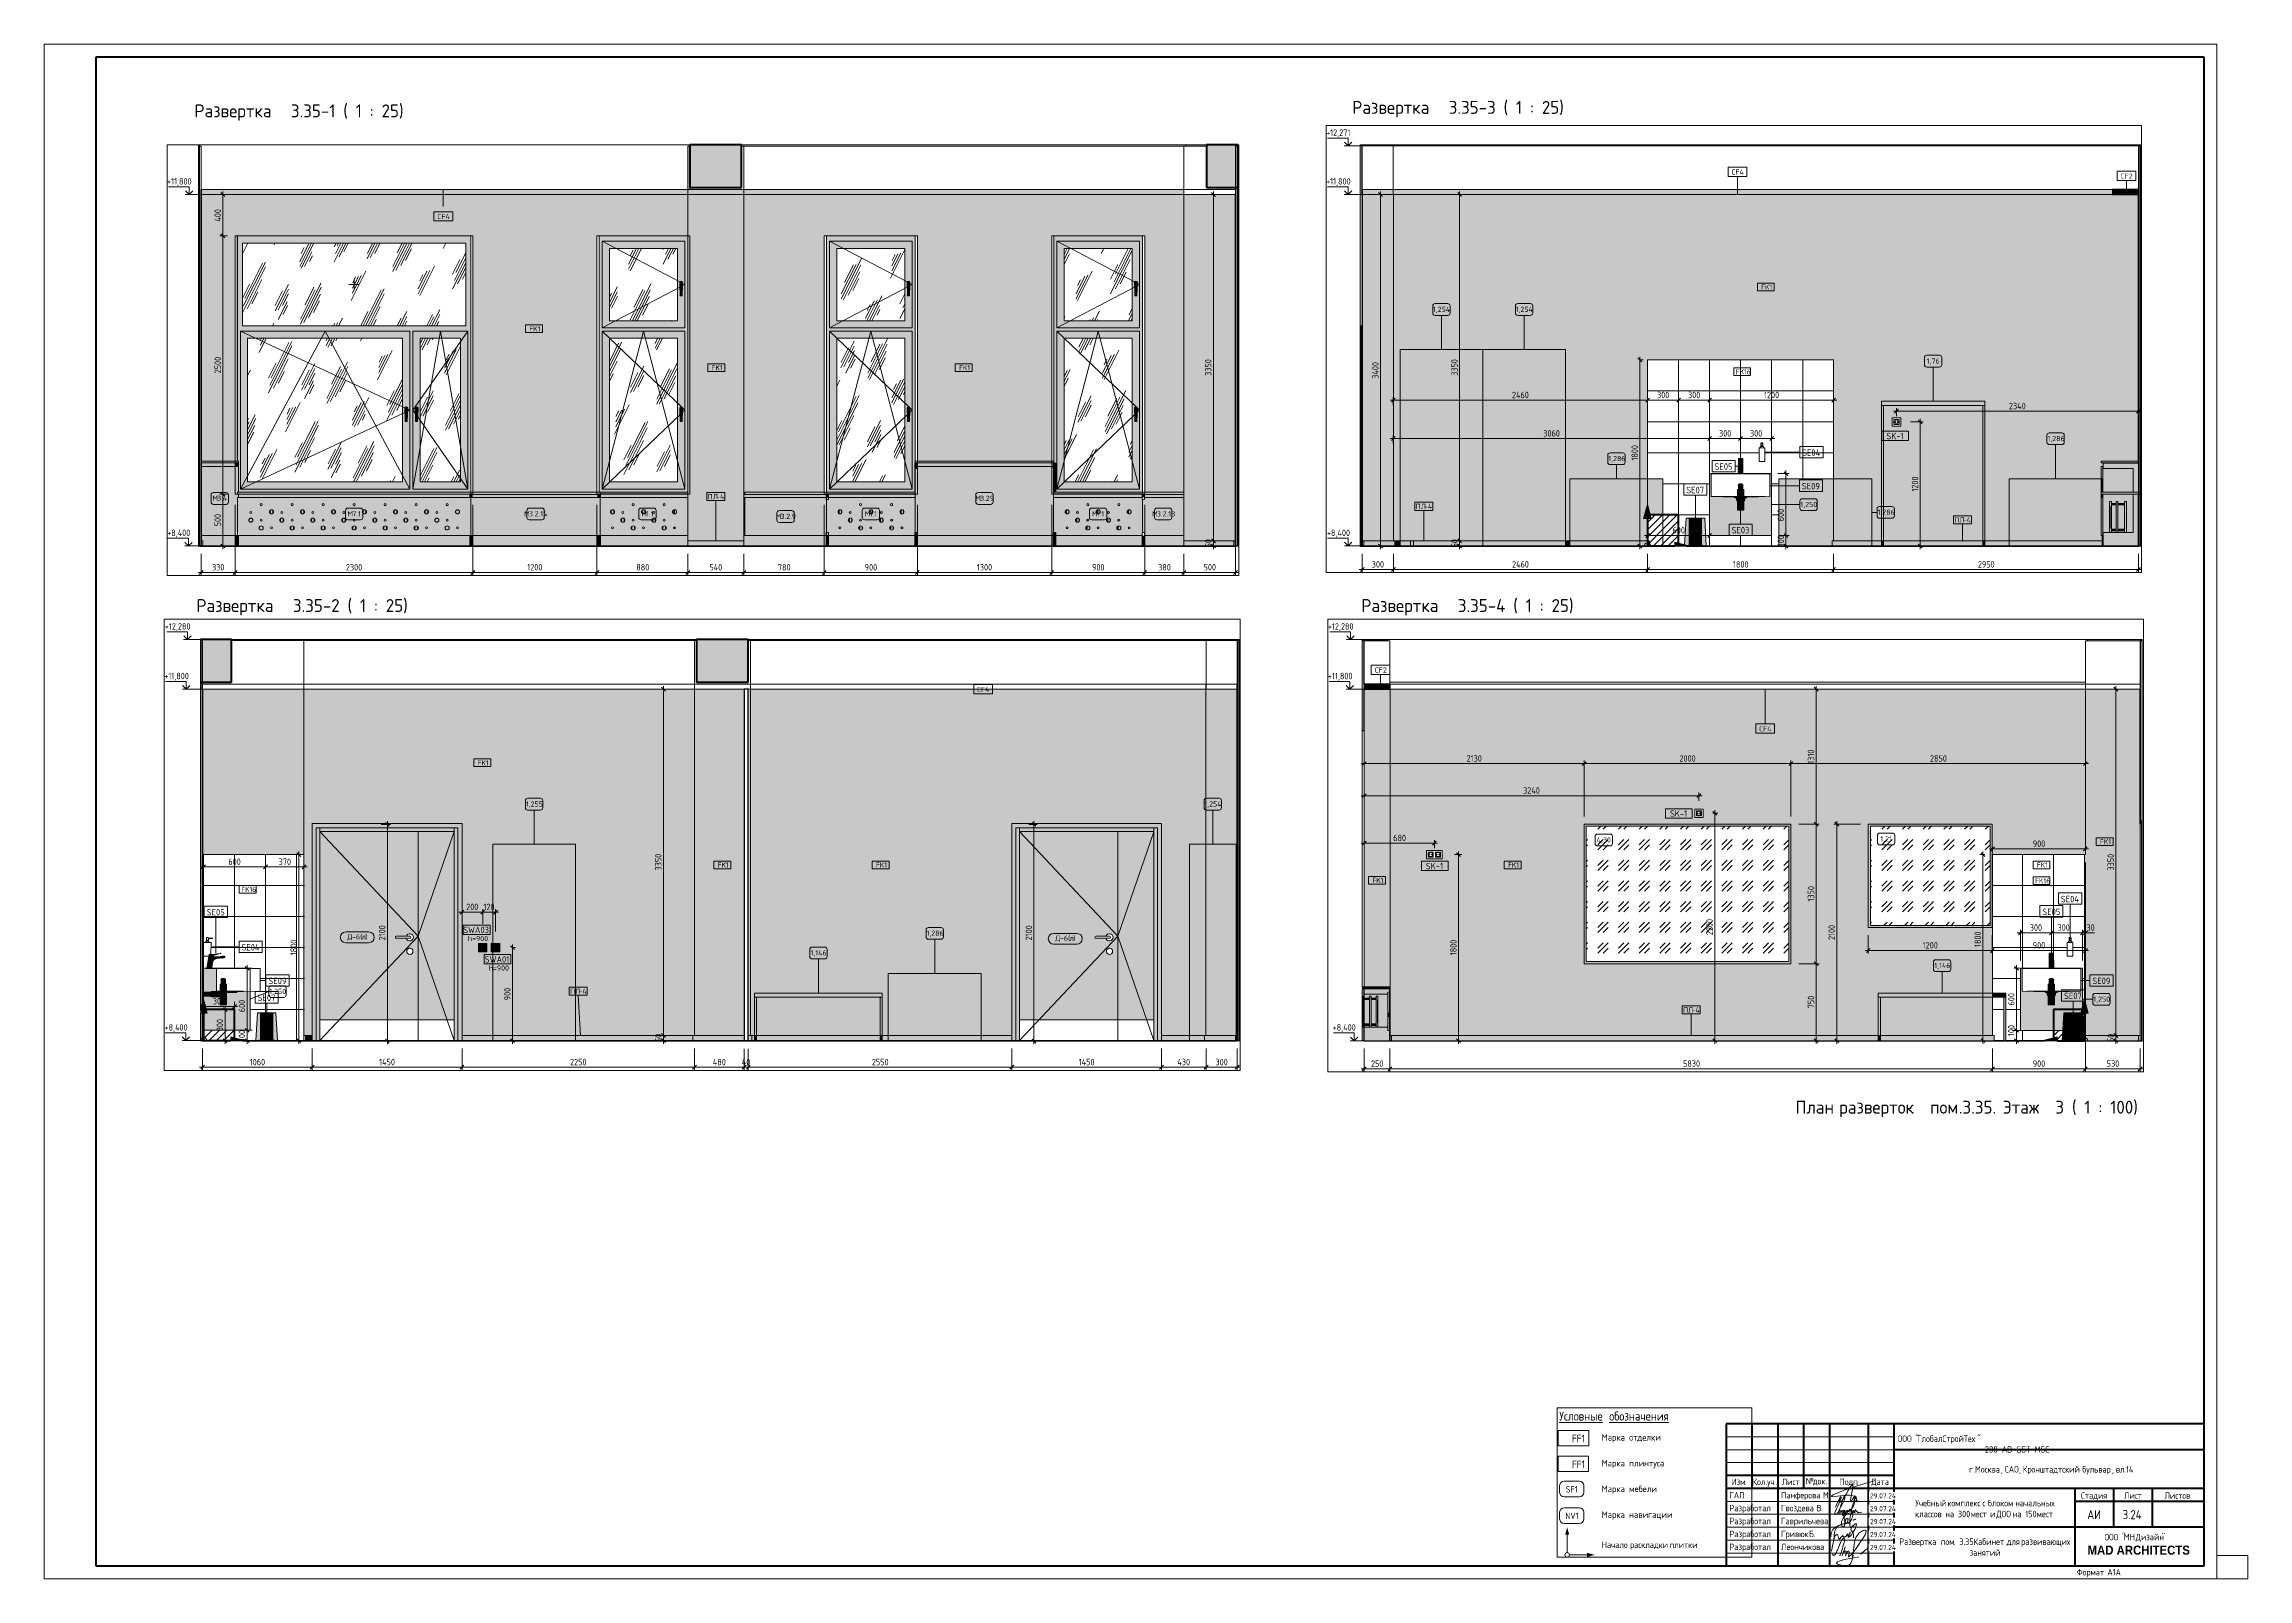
# Paper-space layout 'Layout1' of a CAD drawing. Header units: millimetres. Extents: x -841 to 12, y 0 to 594.
# The model-space entities are those that its viewports show. They can reach past a viewport. Long polylines and large blocks are cut down to what shows.
import ezdxf

# ---------------------------------------------------------------- set-up
doc = ezdxf.new("R2010")
doc.units = ezdxf.units.MM
doc.linetypes.add('Скрыто', pattern=[7.14375, 4.7625, -2.38125])
for name, color, linetype, lineweight in [('0-1', 7, 'Continuous', 9), ('A-ANNO-DIMS', 7, 'Continuous', 9), ('A-ANNO-DIMS-25', 7, 'Continuous', 9), ('A-ANNO-NOTE', 7, 'Continuous', 9), ('A-CLNG', 7, 'Continuous', 9), ('A-CLNG-IDEN', 7, 'Continuous', 9), ('A-DETL', 7, 'Continuous', 9), ('A-DETL-1', 7, 'Continuous', 40), ('A-DETL-GENF', 7, 'Continuous', 9), ('A-DOOR', 7, 'Continuous', 9), ('A-DOOR-FRAM-1', 7, 'Continuous', 9), ('A-DOOR-FRAM-2', 7, 'Continuous', 18), ('A-DOOR-IDEN', 7, 'Continuous', 9), ('A-FLOR', 7, 'Continuous', 9), ('A-GENM', 7, 'Continuous', 9), ('A-GENM-IDEN', 7, 'Continuous', 9), ('A-GLAZ', 7, 'Continuous', 9), ('A-WALL', 7, 'Continuous', 9), ('A-WALL-IDEN', 7, 'Continuous', 9), ('A-WALL-PATT', 7, 'Continuous', 9), ('E-ELEC-EQPM', 7, 'Continuous', 9), ('E-ELEC-FIXT-IDEN', 7, 'Continuous', 9), ('G-ANNO-DIMS', 7, 'Continuous', 9), ('G-ANNO-DIMS-1', 7, 'Continuous', 20), ('G-ANNO-TEXT', 7, 'Continuous', 9), ('G-ANNO-TTLB', 7, 'Скрыто', 9), ('I-FURN', 7, 'Continuous', 9), ('I-FURN-IDEN', 7, 'Continuous', 9), ('I-WALL', 7, 'Continuous', 9), ('M-EQPM', 7, 'Continuous', 9), ('P-SANR-FIXT', 7, 'Continuous', 9), ('P-SANR-FIXT-3', 7, 'Continuous', 18), ('P-SANR-FIXT-IDEN', 7, 'Continuous', 9), ('S-COLS', 7, 'Continuous', 9), ('Знаки', 7, 'Continuous', 9), ('Знаки-1', 7, 'Continuous', 18), ('Марки для знаков', 7, 'Continuous', 9), ('Электрические приборы', 7, 'Continuous', 9)]:
    doc.layers.add(name, color=color, linetype=linetype, lineweight=lineweight)
doc.layers.add('0-2', color=7, linetype='Continuous', lineweight=9, transparency=0.7)
doc.layers.add('P-SANR-FIXT-2', color=7, linetype='Continuous', lineweight=9, transparency=0.7)
for name, color, linetype, lineweight, true_color in [('A-CLNG-1', 7, 'Continuous', 9, 0x787878), ('A-CLNG-FNSH-1', 7, 'Continuous', 30, 0x3c3c3c), ('A-DETL-GENF-1', 1, 'Continuous', 9, 0xff0000), ('A-DETL-GENF-2', 7, 'Continuous', 9, 0xe0e0e0), ('A-FLOR-1', 7, 'Continuous', 9, 0x787878), ('A-FLOR-FNSH-1', 7, 'Continuous', 30, 0x3c3c3c), ('A-FLOR-FNSH-2', 7, 'Continuous', 40, 0x3c3c3c), ('A-WALL-4', 7, 'Continuous', 40, 0x3c3c3c), ('A-WALL-5', 7, 'Continuous', 30, 0x3c3c3c), ('A-WALL-FNSH-3', 7, 'Continuous', 30, 0x3c3c3c), ('A-WALL-FNSH-4', 7, 'Continuous', 30, 0x6f6f6f), ('G-ANNO-TEXT-1', 7, 'Continuous', 9, 0x3c3c3c), ('G-ANNO-TEXT-2', 7, 'Continuous', 9, 0x008000), ('G-ANNO-TEXT-3', 1, 'Continuous', 9, 0xff0000), ('I-FURN-10', 7, 'Continuous', 9, 0xdadada), ('I-FURN-11', 7, 'Continuous', 9, 0xdedede), ('I-FURN-12', 7, 'Continuous', 9, 0xd1d1d1), ('I-FURN-14', 7, 'Continuous', 9, 0xa1a1a1), ('I-FURN-5', 7, 'Continuous', 9, 0xc0c0c0), ('I-FURN-7', 7, 'Continuous', 9, 0xacacac), ('I-FURN-8', 7, 'Continuous', 9, 0x9e9e9e), ('I-FURN-9', 7, 'Continuous', 9, 0x949494), ('I-WALL-1', 7, 'Continuous', 9, 0x787878), ('Розетки', 7, 'Continuous', 9, 0xff1e23)]:
    doc.layers.add(name, color=color, linetype=linetype, lineweight=lineweight, true_color=true_color)
doc.layers.add('G-ANNO-NPLT', color=7, linetype='Continuous', plot=False)
for name, color, linetype, lineweight, true_color, transparency in [('I-FURN-13', 7, 'Continuous', 9, 0x303030, 0.7), ('I-FURN-4', 7, 'Continuous', 9, 0xfbfbfb, 0.7), ('I-FURN-6', 7, 'Continuous', 9, 0x7f7f7f, 0.7), ('M-EQPM-1', 7, 'Continuous', 9, 0xe6e6e6, 0.7)]:
    doc.layers.add(name, color=color, linetype=linetype, lineweight=lineweight, true_color=true_color, transparency=transparency)
doc.styles.add('Arial_B', font='', dxfattribs={"width": 0.9, "height": 3.5})
doc.styles.add('GOST Common_1', font='GOST_Common.ttf', dxfattribs={"height": 175})
doc.styles.add('GOST Common_10', font='GOST_Common.ttf', dxfattribs={"width": 0.9, "height": 2})
doc.styles.add('GOST Common_11', font='GOST_Common.ttf', dxfattribs={"height": 5})
doc.styles.add('GOST Common_2', font='GOST_Common.ttf', dxfattribs={"width": 0.9, "height": 210})
doc.styles.add('GOST Common_3', font='GOST_Common.ttf', dxfattribs={"width": 0.9, "height": 245})
doc.styles.add('GOST Common_4', font='GOST_Common.ttf', dxfattribs={"width": 0.9, "height": 175})
doc.styles.add('GOST Common_5', font='GOST_Common.ttf', dxfattribs={"height": 50})
doc.styles.add('GOST Common_6', font='GOST_Common.ttf', dxfattribs={"width": 0.9, "height": 50})
doc.styles.add('GOST Common_7', font='GOST_Common.ttf', dxfattribs={"height": 62.5})
doc.styles.add('GOST Common_8', font='GOST_Common.ttf', dxfattribs={"width": 0.9, "height": 2.5})
doc.styles.add('GOST Common_9', font='GOST_Common.ttf', dxfattribs={"width": 0.9, "height": 3.5})
doc.styles.add('ISOCPEUR_1', font='isocpeur.ttf', dxfattribs={"width": 0.9, "height": 175})
doc.styles.add('ISOCPEUR_2', font='isocpeur.ttf', dxfattribs={"width": 0.9, "height": 62.5})
doc.styles.get('Arial_B').set_extended_font_data('Arial', bold=True)
doc.dimstyles.new('ISO-2_5_0_9К_БОЛЬШОЙ_1', dxfattribs={"dimscale": 304.8, "dimtxt": 62.248823, "dimasz": 0.123031, "dimexe": 0.098425, "dimexo": 0.246063, "dimgap": 0, "dimtad": 1, "dimdec": 0, "dimrnd": 10, "dimzin": 0, "dimdsep": 46, "dimtxsty": 'ISOCPEUR_2', "dimblk1": 'OBLIQUE', "dimblk2": 'OBLIQUE', "dimsah": 1, "dimcen": 0.09, "dimdle": 0.098425, "dimazin": 0, "dimtfac": 1, "dimtdec": 4, "dimtix": 1, "dimtmove": 0, "dimatfit": 3, "dimfxl": 1, "dimtvp": 1, "dimtolj": 1, "dimtzin": 0, "dimarcsym": 2})
doc.dimstyles.new('ISO-2_5_0_9К_БОЛЬШОЙ_2', dxfattribs={"dimscale": 304.8, "dimtxt": 62.248823, "dimasz": 0.123031, "dimexe": 0.098425, "dimexo": 0.246063, "dimgap": 0, "dimtad": 1, "dimdec": 0, "dimrnd": 10, "dimzin": 0, "dimdsep": 46, "dimtxsty": 'ISOCPEUR_2', "dimblk1": 'OBLIQUE', "dimblk2": 'OBLIQUE', "dimsah": 1, "dimcen": 0.09, "dimdle": 0.098425, "dimazin": 0, "dimtfac": 1, "dimtdec": 4, "dimtix": 1, "dimtmove": 2, "dimatfit": 3, "dimfxl": 1, "dimtvp": 1, "dimtolj": 1, "dimtzin": 0, "dimarcsym": 2})
doc.dimstyles.new('ISO-2_5_0_9К_БОЛЬШОЙ_3', dxfattribs={"dimscale": 304.8, "dimtxt": 62.248823, "dimasz": 0.123031, "dimexe": 0.098425, "dimexo": 0.246063, "dimgap": 0, "dimtad": 1, "dimdec": 0, "dimrnd": 10, "dimzin": 0, "dimdsep": 46, "dimtxsty": 'ISOCPEUR_2', "dimblk1": 'OBLIQUE', "dimblk2": 'OBLIQUE', "dimsah": 1, "dimcen": 0.09, "dimdle": 0.098425, "dimazin": 0, "dimtfac": 1, "dimtdec": 4, "dimtix": 1, "dimtmove": 1, "dimatfit": 3, "dimfxl": 1, "dimtvp": 1, "dimtolj": 1, "dimtzin": 0, "dimarcsym": 2})
pattern_1 = [(45, (22647.772, 0), (-14.2559798, 14.2559798), []), (45, (22662.028, 0), (-14.2559798, 14.2559798), [25.202, -5.04, 0.8382, -4.202])]
pattern_2 = [(63.435, (63.5, 31.75), (-255.5833, 766.7475), [317.5, -190.5, 317.5, -190.5, -403.903]), (63.435, (63.5, 31.75), (-255.5833, 766.7475), [-1016, 127, -276.903]), (63.435, (47.6, 47.6), (-255.5833, 766.7475), [254, -317.5, 190.5, -190.5, -467.403]), (63.435, (47.6, 47.6), (-255.5833, 766.7475), [-952.5, 222.25, -245.153]), (63.435, (47.6, 95.25), (-255.5833, 766.7475), [190.5, -381, 127, -190.5, -530.903]), (63.435, (47.6, 95.25), (-255.5833, 766.7475), [-889, 285.75, -245.153]), (63.435, (95.25, 47.6), (-255.5833, 766.7475), [190.5, -381, 158.75, -6404.653]), (63.435, (142.9, 95.25), (-255.5833, 766.7475), [95.25, -476.25, 63.5, -6499.903]), (63.435, (63.5, 174.6), (-255.5833, 766.7475), [63.5, -476.25, 63.5, -254, -562.653]), (63.435, (63.5, 174.6), (-255.5833, 766.7475), [-857.25, 158.75, -403.903]), (63.435, (349.25, 127), (-255.5833, 766.7475), [317.5, -476.25, 381, -251.503]), (63.435, (349.25, 79.4), (-255.5833, 766.7475), [444.5, -317.5, 476.25, -188.003]), (63.435, (381, 95.25), (-255.5833, 766.7475), [508, -254, 381, -276.903]), (63.435, (428.6, 142.9), (-255.5833, 766.7475), [317.5, -444.5, 254, -403.903]), (63.435, (381, 238.1), (-255.5833, 766.7475), [158.75, -635, 190.5, -435.653]), (63.435, (476.25, 190.5), (-255.5833, 766.7475), [127, -635, 127, -530.903])]
pattern_3 = [(0, (22647.772, 0), (30.48, 7.62), [2.515, -20.345, 2.515, -20.345, -121.92]), (0, (22647.772, 0), (30.48, 7.62), [-45.72, 2.515, -43.205, 2.515, -20.345, -53.34]), (0, (22647.772, 0), (30.48, 7.62), [-114.3, 2.515, -12.725, 2.515, -35.585]), (120, (22659.202, 3.81), (-21.8391136, 22.5864543), [2.515, -20.345, 2.515, -20.345, -121.92]), (120, (22659.202, 3.81), (-21.8391136, 22.5864543), [-45.72, 2.515, -43.205, 2.515, -20.345, -53.34]), (120, (22659.202, 3.81), (-21.8391136, 22.5864543), [-114.3, 2.515, -12.725, 2.515, -35.585]), (240, (22663.012, 19.05), (-8.6408864, -30.2064543), [2.515, -20.345, 2.515, -20.345, -121.92]), (240, (22663.012, 19.05), (-8.6408864, -30.2064543), [-45.72, 2.515, -43.205, 2.515, -20.345, -53.34]), (240, (22663.012, 19.05), (-8.6408864, -30.2064543), [-114.3, 2.515, -12.725, 2.515, -35.585])]
pattern_4 = [(0, (245517.029, 0), (30.48, 7.62), [2.515, -20.345, 2.515, -20.345, -121.92]), (0, (245517.029, 0), (30.48, 7.62), [-45.72, 2.515, -43.205, 2.515, -20.345, -53.34]), (0, (245517.029, 0), (30.48, 7.62), [-114.3, 2.515, -12.725, 2.515, -35.585]), (120, (245528.459, 3.81), (-21.8391136, 22.5864543), [2.515, -20.345, 2.515, -20.345, -121.92]), (120, (245528.459, 3.81), (-21.8391136, 22.5864543), [-45.72, 2.515, -43.205, 2.515, -20.345, -53.34]), (120, (245528.459, 3.81), (-21.8391136, 22.5864543), [-114.3, 2.515, -12.725, 2.515, -35.585]), (240, (245532.269, 19.05), (-8.6408864, -30.2064543), [2.515, -20.345, 2.515, -20.345, -121.92]), (240, (245532.269, 19.05), (-8.6408864, -30.2064543), [-45.72, 2.515, -43.205, 2.515, -20.345, -53.34]), (240, (245532.269, 19.05), (-8.6408864, -30.2064543), [-114.3, 2.515, -12.725, 2.515, -35.585])]
pattern_5 = [(90, (135528.3, 8400), (-300, 2e-14), []), (180, (135528.3, 8400), (-4e-14, -300), [])]
pattern_6 = [(0, (146738.468, 0), (30.48, 7.62), [2.515, -20.345, 2.515, -20.345, -121.92]), (0, (146738.468, 0), (30.48, 7.62), [-45.72, 2.515, -43.205, 2.515, -20.345, -53.34]), (0, (146738.468, 0), (30.48, 7.62), [-114.3, 2.515, -12.725, 2.515, -35.585]), (120, (146749.898, 3.81), (-21.8391136, 22.5864543), [2.515, -20.345, 2.515, -20.345, -121.92]), (120, (146749.898, 3.81), (-21.8391136, 22.5864543), [-45.72, 2.515, -43.205, 2.515, -20.345, -53.34]), (120, (146749.898, 3.81), (-21.8391136, 22.5864543), [-114.3, 2.515, -12.725, 2.515, -35.585]), (240, (146753.708, 19.05), (-8.6408864, -30.2064543), [2.515, -20.345, 2.515, -20.345, -121.92]), (240, (146753.708, 19.05), (-8.6408864, -30.2064543), [-45.72, 2.515, -43.205, 2.515, -20.345, -53.34]), (240, (146753.708, 19.05), (-8.6408864, -30.2064543), [-114.3, 2.515, -12.725, 2.515, -35.585])]
pattern_7 = [(45, (146738.47, 0), (-35.35534, 35.35534), [])]
pattern_8 = [(0, (156961.216, 0), (30.48, 7.62), [2.515, -20.345, 2.515, -20.345, -121.92]), (0, (156961.216, 0), (30.48, 7.62), [-45.72, 2.515, -43.205, 2.515, -20.345, -53.34]), (0, (156961.216, 0), (30.48, 7.62), [-114.3, 2.515, -12.725, 2.515, -35.585]), (120, (156972.646, 3.81), (-21.8391136, 22.5864543), [2.515, -20.345, 2.515, -20.345, -121.92]), (120, (156972.646, 3.81), (-21.8391136, 22.5864543), [-45.72, 2.515, -43.205, 2.515, -20.345, -53.34]), (120, (156972.646, 3.81), (-21.8391136, 22.5864543), [-114.3, 2.515, -12.725, 2.515, -35.585]), (240, (156976.456, 19.05), (-8.6408864, -30.2064543), [2.515, -20.345, 2.515, -20.345, -121.92]), (240, (156976.456, 19.05), (-8.6408864, -30.2064543), [-45.72, 2.515, -43.205, 2.515, -20.345, -53.34]), (240, (156976.456, 19.05), (-8.6408864, -30.2064543), [-114.3, 2.515, -12.725, 2.515, -35.585])]
pattern_9 = [(45, (156961.216, 0), (-35.35534, 35.35534), [])]

psp = doc.layouts.get("Layout1")

# ---------------------------------------------------------------- texts
at = {"layer": 'G-ANNO-TTLB', "linetype": 'Continuous', "attachment_point": 1}
for s, insert, char_height, width, style in [('Развертка', (-334.7, 572), 5, 41.6076, 'GOST Common_11'), (' 3.35-3 ( 1 : 25)', (-300.37, 572), 5, 52.5105, 'GOST Common_11'), ('Развертка', (-782.81, 570.65), 5, 41.6076, 'GOST Common_11'), (' 3.35-1 ( 1 : 25)', (-748.49, 570.65), 5, 51.308, 'GOST Common_11'), ('Развертка', (-782.06, 379.2), 5, 41.6076, 'GOST Common_11'), (' 3.35-2 ( 1 : 25)', (-747.73, 379.2), 5, 52.5105, 'GOST Common_11'), ('Развертка', (-331.18, 379.2), 5, 41.6076, 'GOST Common_11'), (' 3.35-4 ( 1 : 25)', (-296.85, 379.2), 5, 53.0717, 'GOST Common_11'), ('План', (-163.12, 185.06), 5, 18.4388, 'GOST Common_11'), ('\\fGOST Common|b0|i0|c204|p34|; ', (-147.91, 185.06), 5, 2.0844, 'GOST Common_11'), ('разверток', (-146.19, 185.06), 5, 40.4852, 'GOST Common_11'), ('\\fGOST Common|b0|i0|c204|p34|; ', (-112.78, 185.06), 5, 2.0844, 'GOST Common_11'), ('пом', (-111.06, 185.06), 5, 13.5485, 'GOST Common_11'), ('.3.35. ', (-99.88, 185.06), 5, 20.6034, 'GOST Common_11'), ('Этаж', (-82.88, 185.06), 5, 21.0042, 'GOST Common_11'), (' 3 ( 1 : 100)', (-65.55, 185.06), 5, 36.4768, 'GOST Common_11'), ('ООО', (-123.53, 55.52), 2.5, 6.4937, 'GOST Common_8'), (' "', (-118.17, 55.52), 2.5, 2.5975, 'GOST Common_8'), ('ГлобалСтройТех', (-116.03, 55.52), 2.5, 28.2114, 'GOST Common_8'), ('"                                                                               288-AB-GST-MSC', (-92.75, 55.52), 2.5, 105.1974, 'GOST Common_8'), ('\\fGOST Common|b0|i0|c204|p34|;\\W.9;г', (-95.9, 43.66), 2.5, 1.9481, 'GOST Common_8'), ('Москва', (-93.64, 43.66), 2.5, 12.1215, 'GOST Common_8'), ('САО', (-82.09, 43.66), 2.5, 6.5658, 'GOST Common_8'), ('Кронштадтский', (-75.12, 43.66), 2.5, 26.9848, 'GOST Common_8'), ('\\fGOST Common|b0|i0|c204|p34|;\\W.9; ', (-52.86, 43.66), 2.5, 0.938, 'GOST Common_8'), ('бульвар', (-52.08, 43.66), 2.5, 13.8532, 'GOST Common_8'), ('вл', (-39.11, 43.66), 2.5, 3.8962, 'GOST Common_8'), ('.14', (-35.89, 43.66), 2.5, 4.3291, 'GOST Common_8'), ('\\fGOST Common|b0|i0|c204|p34|;\\W.9;.', (-94.29, 43.66), 2.5, 0.7937, 'GOST Common_8'), (', ', (-83.64, 43.66), 2.5, 1.8759, 'GOST Common_8'), (', ', (-76.67, 43.66), 2.5, 1.8759, 'GOST Common_8'), (', ', (-40.65, 43.66), 2.5, 1.8759, 'GOST Common_8'), ('Учебный', (-116.7, 30.59), 2.5, 14.0696, 'GOST Common_8'), ('классов', (-116.82, 26.36), 2.5, 13.2759, 'GOST Common_8'), ('\\fGOST Common|b0|i0|c204|p34|;\\W.9; ', (-105.87, 26.36), 2.5, 0.938, 'GOST Common_8'), ('\\fGOST Common|b0|i0|c204|p34|;\\W.9; ', (-105.1, 30.59), 2.5, 0.938, 'GOST Common_8'), ('на', (-105.1, 26.36), 2.5, 4.1127, 'GOST Common_8'), ('комплекс', (-104.32, 30.59), 2.5, 15.5127, 'GOST Common_8'), (' 300 ', (-101.7, 26.36), 2.5, 7.7203, 'GOST Common_8'), ('мест', (-95.33, 26.36), 2.5, 8.2253, 'GOST Common_8'), ('\\fGOST Common|b0|i0|c204|p34|;\\W.9; ', (-91.52, 30.59), 2.5, 0.938, 'GOST Common_8'), ('\\fGOST Common|b0|i0|c204|p34|;\\W.9;с', (-90.75, 30.59), 2.5, 1.6595, 'GOST Common_8'), ('\\fGOST Common|b0|i0|c204|p34|;\\W.9; ', (-89.38, 30.59), 2.5, 0.938, 'GOST Common_8'), ('\\fGOST Common|b0|i0|c204|p34|;\\W.9; ', (-88.55, 26.36), 2.5, 0.938, 'GOST Common_8'), ('блоком', (-88.61, 30.59), 2.5, 11.9051, 'GOST Common_8'), ('\\fGOST Common|b0|i0|c204|p34|;\\W.9;и', (-87.77, 26.36), 2.5, 1.9481, 'GOST Common_8'), ('\\fGOST Common|b0|i0|c204|p34|;\\W.9; ', (-86.17, 26.36), 2.5, 0.938, 'GOST Common_8'), ('ДОО', (-85.39, 26.36), 2.5, 6.7823, 'GOST Common_8'), ('\\fGOST Common|b0|i0|c204|p34|;\\W.9; ', (-79.8, 26.36), 2.5, 0.938, 'GOST Common_8'), ('на', (-79.02, 26.36), 2.5, 4.1127, 'GOST Common_8'), ('\\fGOST Common|b0|i0|c204|p34|;\\W.9; ', (-78.78, 30.59), 2.5, 0.938, 'GOST Common_8'), ('начальных', (-78.01, 30.59), 2.5, 18.1823, 'GOST Common_8'), (' 150 ', (-75.63, 26.36), 2.5, 7.143, 'GOST Common_8'), ('мест', (-69.73, 26.36), 2.5, 8.2253, 'GOST Common_8'), ('АИ', (-50.19, 26.62), 3.5, 6.5658, 'GOST Common_9'), ('3.24', (-36.47, 26.62), 3.5, 9.6684, 'GOST Common_9'), ('Развертка', (-122.93, 15.66), 2.5, 18.543, 'GOST Common_8'), ('\\fGOST Common|b0|i0|c204|p34|;\\W.9; ', (-107.63, 15.66), 2.5, 0.938, 'GOST Common_8'), ('пом', (-106.85, 15.66), 2.5, 6.0608, 'GOST Common_8'), ('. 3.35 ', (-101.85, 15.66), 2.5, 9.3076, 'GOST Common_8'), ('занятий', (-95.72, 11.42), 2.5, 14.2139, 'GOST Common_8'), ('Кабинет', (-94.17, 15.66), 2.5, 14.5747, 'GOST Common_8'), ('\\fGOST Common|b0|i0|c204|p34|;\\W.9; ', (-82.15, 15.66), 2.5, 0.938, 'GOST Common_8'), ('для', (-81.37, 15.66), 2.5, 5.8443, 'GOST Common_8'), ('\\fGOST Common|b0|i0|c204|p34|;\\W.9; ', (-76.55, 15.66), 2.5, 0.938, 'GOST Common_8'), ('развивающих', (-75.78, 15.66), 2.5, 22.9443, 'GOST Common_8')]:
    psp.add_mtext(s, dxfattribs=dict(at, insert=insert, char_height=char_height, width=width, style=style))

msp = doc.modelspace()

# ---------------------------------------------------------------- texts
at = {"layer": 'A-CLNG-IDEN', "char_height": 50, "attachment_point": 1, "style": 'GOST Common_5'}
for s, insert, width in [('CF4', (149669.6, 12043.4), 138.291), ('CF2', (154880.3, 12011.4), 132.278), ('CF2', (153435.9, 12003.4), 132.278), ('CF4', (142412, 11822.6), 138.291), ('CF4', (125752.6, 11612.4), 138.291), ('CF4', (158599.5, 11442.3), 138.291)]:
    msp.add_mtext(s, dxfattribs=dict(at, insert=insert, width=width))
at = {"layer": 'A-DOOR-IDEN', "char_height": 50, "attachment_point": 1, "style": 'GOST Common_5'}
for s, insert, width in [('\\fGOST Common|b0|i0|c204|p34|;Д', (136318.8, 9430), 56.118), ('-6(', (136365.1, 9430), 112.236), ('\\fGOST Common|b0|i0|c204|p34|;)', (136492.5, 9430), 24.051), ('-6(', (143215.5, 9416.5), 112.236), ('\\fGOST Common|b0|i0|c204|p34|;)', (143342.8, 9416.5), 24.051), ('\\fGOST Common|b0|i0|c204|p34|;л', (136457.7, 9430), 42.089), ('\\fGOST Common|b0|i0|c204|p34|;Д', (143169.2, 9416.5), 56.118), ('\\fGOST Common|b0|i0|c204|p34|;л', (143308.1, 9416.5), 42.089)]:
    msp.add_mtext(s, dxfattribs=dict(at, insert=insert, width=width))
at = {"layer": 'A-GENM-IDEN', "char_height": 50, "attachment_point": 1, "style": 'GOST Common_5'}
for s, insert, width in [('ПЛ', (128369.7, 8902.8), 98.207), ('-4', (128450.8, 8902.8), 94.198), ('ПЛ', (138475.3, 8902.8), 98.207), ('-4', (138556.3, 8902.8), 94.198), ('ПЛ', (146614.7, 8808), 98.207), ('-4', (146695.7, 8808), 94.198), ('ПЛ', (157865.4, 8722), 98.207), ('-4', (157946.4, 8722), 94.198), ('ПЛ', (151826.9, 8677.1), 98.207), ('-4', (151907.9, 8677.1), 94.198)]:
    msp.add_mtext(s, dxfattribs=dict(at, insert=insert, width=width))
at = {"layer": 'A-WALL-IDEN', "char_height": 50, "attachment_point": 1, "style": 'GOST Common_6'}
for s, insert, width in [('FK1', (137580.5, 11112.3), 111.835), ('FK1', (149958, 10930.1), 111.835), ('FK1', (126643.6, 10525.5), 111.835), ('FK1', (161898.8, 10350), 111.835), ('FK1', (128407.7, 10149.5), 111.835), ('FK1', (130802.2, 10149.5), 111.835), ('FK1', (139903.7, 10124.5), 111.835), ('FK1', (141434.8, 10124.5), 111.835), ('FK1', (156170.8, 10124.5), 111.835), ('FK1', (161288.1, 10124.5), 111.835), ('FK16', (149713.2, 10109.9), 151.519), ('FK1', (154858.4, 9975.8), 111.835), ('FK16', (161271.3, 9971.2), 151.519), ('FK16', (135293.5, 9888.5), 151.519)]:
    msp.add_mtext(s, dxfattribs=dict(at, insert=insert, width=width))
at = {"layer": 'E-ELEC-FIXT-IDEN', "attachment_point": 1}
for s, insert, char_height, width, style in [('SK-1', (157737.7, 10628.1), 62.5, 212.447, 'GOST Common_7'), ('SK-1', (155375.4, 10120.8), 62.5, 212.447, 'GOST Common_7'), ('SWA03', (137440.7, 9502.9), 62.5, 320.675, 'GOST Common_7'), ('SK-1', (151169.9, 9494.9), 62.5, 212.447, 'GOST Common_7'), ('h=900', (137486, 9412.6), 50, 220.464, 'GOST Common_5'), ('SWA01', (137649.3, 9218), 62.5, 304.641, 'GOST Common_7'), ('h=900', (137688, 9127.8), 50, 220.464, 'GOST Common_5')]:
    msp.add_mtext(s, dxfattribs=dict(at, insert=insert, char_height=char_height, width=width, style=style))
at = {"layer": 'G-ANNO-DIMS', "char_height": 62.5, "attachment_point": 1, "line_spacing_factor": 1.149209, "style": 'ISOCPEUR_2', "bg_fill": 3, "box_fill_scale": 1.25, "bg_fill_color": 256, "bg_fill_true_color": 13158600, "bg_fill_transparency": 0}
for s, insert, width in [('+12,280', (134554.1, 12439.2), 288.318), ('+12,280', (154427.6, 12439.2), 288.318), ('+12,271', (145748.3, 12430.2), 275.62), ('+11,800', (123138.3, 11959.2), 275.62), ('+11,800', (134548.8, 11959.2), 275.62), ('+11,800', (145748.3, 11959.2), 275.62), ('+11,800', (154428.2, 11959.2), 275.62), ('+8,400', (123139.7, 8559.2), 261.428), ('+8,400', (134550.8, 8559.2), 261.428), ('+8,400', (145756.6, 8559.2), 261.428), ('+8,400', (154474.3, 8559.2), 261.428)]:
    msp.add_mtext(s, dxfattribs=dict(at, insert=insert, width=width))
at = {"layer": 'G-ANNO-TEXT', "attachment_point": 1}
for s, insert, char_height, width, style in [('\\LУсловные', (116879.9, 1955.6), 245, 1550.544, 'GOST Common_3'), ('\\Lобозначения', (118234.3, 1955.6), 245, 2111.164, 'GOST Common_3'), ('\\L\\fGOST Common|b0|i0|c204|p34|;\\W.9;\\L ', (118159.2, 1955.6), 245, 90.911, 'GOST Common_3'), ('Начало', (118028.6, -1567.6), 175, 863.658, 'GOST Common_4'), ('\\fGOST Common|b0|i0|c204|p34|;\\W.9; ', (118741.2, -1567.6), 175, 65.658, 'GOST Common_4'), ('\\fGOST Common|b0|i0|c204|p34|;\\W.9; ', (119816.3, -1567.6), 175, 65.658, 'GOST Common_4'), ('раскладки', (118795.4, -1567.6), 175, 1237.405, 'GOST Common_4'), ('плитки', (119870.5, -1567.6), 175, 853.557, 'GOST Common_4')]:
    msp.add_mtext(s, dxfattribs=dict(at, insert=insert, char_height=char_height, width=width, style=style))
at = {"layer": 'G-ANNO-TEXT-1', "attachment_point": 1}
for s, insert, char_height, width, style in [('Марка', (118028.6, 1343.2), 175, 830.548, 'GOST Common_1'), ('\\fGOST Common|b0|i0|c204|p34|; ', (118713.9, 1343.2), 175, 72.954, 'GOST Common_1'), ('   FF1   ', (116879.9, 1327.3), 210, 929.316, 'GOST Common_2'), ('отделки', (118774.1, 1343.2), 175, 1099.915, 'GOST Common_1'), ('Марка', (118028.6, 643.2), 175, 830.548, 'GOST Common_1'), ('\\fGOST Common|b0|i0|c204|p34|; ', (118713.9, 643.2), 175, 72.954, 'GOST Common_1'), ('плинтуса', (118774.1, 643.2), 175, 1245.822, 'GOST Common_1'), ('Марка', (118028.6, -50.9), 175, 830.548, 'GOST Common_1'), ('\\fGOST Common|b0|i0|c204|p34|; ', (118713.9, -50.9), 175, 72.954, 'GOST Common_1'), ('мебели', (118774.1, -50.9), 175, 925.949, 'GOST Common_1'), ('Марка', (118028.6, -750.9), 175, 830.548, 'GOST Common_1'), ('\\fGOST Common|b0|i0|c204|p34|; ', (118713.9, -750.9), 175, 72.954, 'GOST Common_1'), ('навигации', (118774.1, -750.9), 175, 1414.177, 'GOST Common_1')]:
    msp.add_mtext(s, dxfattribs=dict(at, insert=insert, char_height=char_height, width=width, style=style))
at = {"layer": 'G-ANNO-TEXT-2', "char_height": 175, "attachment_point": 1, "style": 'ISOCPEUR_1'}
for s, insert, width in [('SF1', (117057.3, -63.7), 383.848), ('NV1', (117043.5, -782), 419.202)]:
    msp.add_mtext(s, dxfattribs=dict(at, insert=insert, width=width))
at = {"layer": 'G-ANNO-TEXT-3', "insert": (116879.9, 627.3), "char_height": 210, "width": 929.316, "attachment_point": 1, "style": 'GOST Common_2'}
msp.add_mtext('   FF1   ', dxfattribs=at)
at = {"layer": 'I-FURN-IDEN', "char_height": 50, "attachment_point": 1, "style": 'GOST Common_5'}
for s, insert, width in [('1,255', (138046.4, 10714.7), 184.388), ('1,254', (144611.7, 10714.7), 190.401), ('1,254', (146781.5, 10714.7), 190.401), ('1,254', (147581.5, 10714.7), 190.401), ('1,21', (159773.2, 10378.3), 126.266), ('4,30', (157028.4, 10368.3), 158.333), ('1,76', (151559.7, 10214.7), 140.295), ('1,286', (141923.4, 9464.7), 184.388), ('1,286', (152727.8, 9464.7), 184.388), ('1,146', (140801.1, 9274.7), 176.371), ('1,286', (148477.8, 9270.7), 184.388), ('1,146', (160294.9, 9152.1), 176.371), ('1,250', (135564.3, 8901.8), 184.388), ('1,250', (150337.2, 8826.8), 184.388), ('1,250', (161833.4, 8826.8), 184.388), ('1,286', (151083.4, 8751.8), 184.388)]:
    msp.add_mtext(s, dxfattribs=dict(at, insert=insert, width=width))
at = {"layer": 'P-SANR-FIXT-IDEN', "char_height": 62.5, "attachment_point": 1, "style": 'GOST Common_7'}
for s, insert, width in [('SE04', (161519.6, 9801.6), 228.481), ('SE05', (134959.5, 9674.2), 222.468), ('SE05', (161341.2, 9678), 222.468), ('SE04', (135294.4, 9334.4), 228.481), ('SE04', (150354.4, 9334.4), 228.481), ('SE05', (149506.7, 9199.7), 222.468), ('SE09', (135556.2, 9009.6), 222.468), ('SE09', (150351.7, 9010.4), 222.468), ('SE09', (161825.3, 9009.6), 222.468), ('SE07', (149233.5, 8972.4), 222.468), ('SE07', (161550.6, 8864.8), 222.468), ('SE07', (135451.5, 8846.2), 222.468), ('SE03', (149671.5, 8583.9), 222.468)]:
    msp.add_mtext(s, dxfattribs=dict(at, insert=insert, width=width))
at = {"layer": 'Марки для знаков', "char_height": 50, "attachment_point": 1, "style": 'GOST Common_5'}
for s, insert, width in [('\\fGOST Common|b0|i0|c204|p34|;М', (123576.4, 8886.8), 56.118), ('3.4', (123622.7, 8886.8), 110.232), ('\\fGOST Common|b0|i0|c204|p34|;М', (130958.8, 8886.8), 56.118), ('3.29', (131005.1, 8886.8), 148.312), ('\\fGOST Common|b0|i0|c204|p34|;М', (124883.9, 8736.8), 56.118), ('7.1', (124930.2, 8736.8), 92.194), ('\\fGOST Common|b0|i0|c204|p34|;М', (126593.5, 8736.8), 56.118), ('3.2.14', (126639.8, 8736.8), 202.426), ('\\fGOST Common|b0|i0|c204|p34|;М', (127727.4, 8736.8), 56.118), ('1.1', (127773.7, 8736.8), 78.165), ('\\fGOST Common|b0|i0|c204|p34|;М', (129889.2, 8736.8), 56.118), ('1.1', (129935.5, 8736.8), 78.165), ('\\fGOST Common|b0|i0|c204|p34|;М', (132087.7, 8736.8), 56.118), ('1.1', (132134, 8736.8), 78.165), ('\\fGOST Common|b0|i0|c204|p34|;М', (132670.1, 8736.8), 56.118), ('3.2.13', (132716.4, 8736.8), 194.409), ('\\fGOST Common|b0|i0|c204|p34|;М', (129027.8, 8711.8), 56.118), ('3.2.9', (129074.1, 8711.8), 166.35)]:
    msp.add_mtext(s, dxfattribs=dict(at, insert=insert, width=width))

# ---------------------------------------------------------------- blocks, each defined once
blk = doc.blocks.new('Штамп_РД_основной - А1А-27074248-Развертка пом_ 3_35 Кабинет для развивающих занятий')
at = {"layer": 'A-ANNO-NOTE'}
for points, knots in [([(-338.04, -117.09), (-338.7, -122.45), (-329.95, -103.67), (-335.82, -123.67), (-330.91, -113.57), (-333.31, -120.58), (-331.35, -115.2), (-331.8, -118.76), (-331.18, -118.6), (-331.48, -117.47), (-332.41, -115.06), (-346.74, -118.37), (-335.97, -113.63), (-324.18, -110.47)], [0, 0, 0, 0, 0.0513615, 0.1091052, 0.1522958, 0.178941, 0.1972205, 0.2080985, 0.2140042, 0.2188047, 0.2389907, 0.2707687, 0.3130687, 0.3130687, 0.3130687, 0.3130687]), ([(-339.6, -120.68), (-338.03, -117.16), (-337.34, -116.47), (-337.34, -117.01), (-338.8, -120.61), (-340.42, -123.93), (-338.88, -123.37), (-338.39, -122.01), (-335.91, -117.73), (-335.91, -116.39), (-336.4, -116.39), (-336.93, -117.86), (-338.31, -122.65)], [0, 0, 0, 0, 0.0080365, 0.0160998, 0.028237, 0.0420073, 0.0521324, 0.0641411, 0.0757014, 0.0858292, 0.0908816, 0.1013994, 0.1013994, 0.1013994, 0.1013994]), ([(-334.92, -121.85), (-335.39, -122.12), (-335.39, -122.36), (-335.08, -122.36), (-334.79, -121.86), (-335.46, -123.69), (-336.26, -124.25), (-335.67, -123.24), (-334.43, -122), (-333.69, -121.48), (-334.3, -121.48), (-334.58, -122.51), (-333.95, -122.51), (-332.11, -119.19), (-332.11, -118.03), (-332.59, -118.5), (-333.54, -122.06), (-333.54, -122.65)], [0, 0, 0, 0, 0.00162511, 0.00331349, 0.00754981, 0.01278161, 0.01888966, 0.02470924, 0.03042302, 0.03530305, 0.0391434, 0.04257709, 0.05077407, 0.05912564, 0.06755136, 0.07580968, 0.08321457, 0.08321457, 0.08321457, 0.08321457]), ([(-341.44, -132.23), (-341.94, -127.35), (-328.89, -126.72), (-340.13, -127.01), (-339.88, -131.73), (-341.68, -139.94), (-340.55, -134.68), (-340.23, -132.52), (-338.7, -130.28), (-338.3, -134.28), (-337.45, -132.06), (-336.73, -131.65)], [0, 0, 0, 0, 0.019426, 0.0387349, 0.0549438, 0.0672527, 0.0778646, 0.084698, 0.0906304, 0.096697, 0.1015072, 0.1015072, 0.1015072, 0.1015072]), ([(-338.31, -122.65), (-338.31, -123.16), (-337.4, -123.16), (-337.4, -122.18), (-337.76, -122.18), (-337.86, -122.27), (-337.86, -122.45), (-336.95, -122.11), (-337.26, -122.65)], [0, 0, 0, 0, 0.00358547, 0.00695057, 0.00915819, 0.01015554, 0.01205798, 0.01469377, 0.01469377, 0.01469377, 0.01469377]), ([(-336.52, -122.82), (-335.98, -125.91), (-335.98, -128.51), (-337.09, -128.51), (-337.63, -126.53), (-335.78, -123.34), (-334.29, -122.94), (-332.03, -122.74)], [0, 0, 0, 0, 0.01155157, 0.02127823, 0.03282555, 0.04509601, 0.05773263, 0.05773263, 0.05773263, 0.05773263]), ([(-337.04, -123.15), (-336.33, -122.45), (-336.88, -121.9), (-337.19, -122.22), (-336.57, -122.38), (-335.98, -121.8), (-335.98, -122.14), (-336.29, -122.45), (-335.64, -122.45), (-335.9, -123.17), (-336.96, -124.23), (-336.96, -123.36), (-335.57, -122.19), (-335.11, -122.65)], [0, 0, 0, 0, 0.00332582, 0.00612366, 0.00901076, 0.01174206, 0.01415884, 0.01630272, 0.0190767, 0.02344016, 0.02813242, 0.03439448, 0.03937975, 0.03937975, 0.03937975, 0.03937975]), ([(-336.73, -131.65), (-336.69, -132.19), (-335.41, -132.52), (-334.96, -129.96), (-334.72, -133.44), (-334.65, -131.27), (-333.5, -130.12), (-334.9, -132.4), (-333.52, -132.31), (-329.94, -124.81), (-334.86, -129.74), (-332.72, -130.12), (-332.69, -131.28), (-332.61, -132.58)], [0, 0, 0, 0, 0.0046234, 0.0123007, 0.0208561, 0.0283952, 0.03509, 0.0409642, 0.0537756, 0.0710384, 0.0891313, 0.0998193, 0.1046376, 0.1046376, 0.1046376, 0.1046376]), ([(-334.89, -125.37), (-335.11, -125.15), (-335.5, -125.15), (-335.69, -125.34), (-335.81, -126.03), (-335.81, -126.9), (-335.29, -127.04), (-334.88, -126.64), (-334.73, -125.4), (-334.73, -125.1), (-334.73, -125.1), (-334.73, -125.11), (-334.83, -126.08), (-334.77, -126.92), (-334.56, -126.92), (-333.91, -126.43), (-332.93, -124.42), (-332.93, -123.27), (-333.1, -122.97), (-333.59, -122.97), (-334.05, -124.31), (-334.22, -127.46), (-333.93, -128.25), (-333.8, -128.74)], [0, 0, 0, 0, 0.0016332, 0.00392105, 0.00702344, 0.01058969, 0.01394693, 0.01793334, 0.0215051, 0.02411625, 0.02465035, 0.02632052, 0.02939378, 0.03280325, 0.03593957, 0.04142394, 0.04849321, 0.05477683, 0.05812393, 0.06191415, 0.07043912, 0.0795646, 0.08714635, 0.08714635, 0.08714635, 0.08714635]), ([(-333.54, -122.65), (-333.3, -122.89), (-332.62, -122.21), (-333.2, -122.21), (-332.6, -122.21), (-332.14, -121.75), (-332.66, -122.65)], [0, 0, 0, 0, 0.00269646, 0.00576297, 0.00838865, 0.01167349, 0.01167349, 0.01167349, 0.01167349]), ([(-331.86, -121.61), (-331.93, -121.96), (-331.61, -121.96), (-331.61, -122.32), (-330.85, -123.08), (-329.44, -122.71)], [0, 0, 0, 0, 0.001554219, 0.00418307, 0.008514983, 0.008514983, 0.008514983, 0.008514983]), ([(-340.81, -138.96), (-340.12, -140.15), (-338.38, -136.42), (-337.65, -133.87), (-335.19, -130.73), (-337.14, -137.8), (-337.95, -139.54)], [0, 0, 0, 0, 0.00891354, 0.0206837, 0.03596829, 0.05045262, 0.05045262, 0.05045262, 0.05045262]), ([(-334.59, -139.54), (-335.36, -141.78), (-325.61, -128.89), (-328.98, -129.54), (-332.56, -132.13), (-332.82, -142.77), (-335.05, -143.85), (-340.39, -142.51), (-338.8, -141.36), (-330.59, -139.93)], [0, 0, 0, 0, 0.0206368, 0.0432038, 0.0605873, 0.0770759, 0.0945827, 0.1039292, 0.1187761, 0.1187761, 0.1187761, 0.1187761])]:
    blk.add_open_spline(points, degree=3, knots=knots, dxfattribs=at)
for points, degree in [([(-333.54, -122.65), (-333.03, -122.65)], 1), ([(-333.25, -127.9), (-332.55, -127.9)], 1), ([(-332.92, -125.74), (-332.05, -125.55), (-331.8, -125.33)], 2), ([(-332.8, -122.83), (-332.58, -123.05), (-331.86, -122.34), (-331.86, -121.61)], 3), ([(-335.86, -136.11), (-337.11, -139.54)], 1), ([(-329.93, -138.92), (-327, -136.46)], 1), ([(-336.69, -138.38), (-335.63, -137.2), (-335.23, -137.31), (-335.71, -139.54)], 3), ([(-335.71, -139.54), (-335.36, -137.28), (-333.78, -136.92), (-334.59, -139.54)], 3), ([(-333.25, -139.54), (-332.55, -139.54)], 1)]:
    blk.add_open_spline(points, degree=degree, dxfattribs=at)
at = {"layer": 'G-ANNO-TTLB', "linetype": 'Continuous'}
for p, q in [((-1033, 445.5), (-1033, -148.5)), ((-1033, 445.5), (-192, 445.5)), ((-192, 445.5), (-192, -148.5)), ((-317, -93.5), (-382, -93.5)), ((-317, -98.5), (-382, -98.5)), ((-317, -103.5), (-382, -103.5)), ((-317, -118.5), (-382, -118.5)), ((-317, -123.5), (-382, -123.5)), ((-317, -128.5), (-382, -128.5)), ((-317, -133.5), (-382, -133.5)), ((-317, -138.5), (-382, -138.5)), ((-192, -148.5), (-1033, -148.5))]:
    blk.add_line(p, q, dxfattribs=at)
at = {"layer": 'G-ANNO-TTLB', "linetype": 'Continuous', "lineweight": 40}
for p, q in [((-1013, 440.5), (-1013, -143.5)), ((-197, 440.5), (-1013, 440.5)), ((-197, -143.5), (-197, 440.5)), ((-382, -88.5), (-382, -143.5)), ((-197, -88.5), (-382, -88.5)), ((-372, -88.5), (-372, -113.5)), ((-362, -88.5), (-362, -143.5)), ((-352, -88.5), (-352, -113.5)), ((-342, -88.5), (-342, -143.5)), ((-327, -88.5), (-327, -143.5)), ((-317, -88.5), (-317, -143.5)), ((-197, -98.5), (-317, -98.5)), ((-317, -108.5), (-382, -108.5)), ((-197, -113.5), (-382, -113.5)), ((-247, -113.5), (-247, -143.5)), ((-197, -118.5), (-247, -118.5)), ((-232, -113.5), (-232, -128.5)), ((-217, -113.5), (-217, -128.5)), ((-197, -128.5), (-317, -128.5)), ((-1013, -143.5), (-197, -143.5))]:
    blk.add_line(p, q, dxfattribs=at)
at = {"layer": 'G-ANNO-TTLB', "linetype": 'Continuous', "attachment_point": 1}
for s, insert, char_height, width, style in [('Изм', (-379.88, -109.67), 2.5, 6.1329, 'GOST Common_8'), ('Кол', (-371.75, -109.67), 2.5, 6.0608, 'GOST Common_8'), ('уч', (-366.1, -109.67), 2.5, 3.8962, 'GOST Common_8'), ('Лист', (-360.41, -109.67), 2.5, 8.2975, 'GOST Common_8'), ('\\fGOST Common|b0|i0|c204|p34|;\\W.9;№', (-351.11, -109.4), 2.5, 3.319, 'GOST Common_8'), ('док', (-348.38, -109.4), 2.5, 5.8443, 'GOST Common_8'), ('Подп', (-338.08, -109.67), 2.5, 8.0089, 'GOST Common_8'), ('Дата', (-325.82, -109.67), 2.5, 9.2354, 'GOST Common_8'), ('ГАП', (-380.68, -114.84), 2.5, 6.5658, 'GOST Common_8'), ('\\fGOST Common|b0|i0|c204|p34|;\\W.9;.', (-374.82, -109.67), 2.5, 0.7937, 'GOST Common_8'), ('\\fGOST Common|b0|i0|c204|p34|;\\W.9;.', (-366.75, -109.67), 2.5, 0.7937, 'GOST Common_8'), ('\\fGOST Common|b0|i0|c204|p34|;\\W.9;.', (-362.88, -109.67), 2.5, 0.7937, 'GOST Common_8'), ('Панферова', (-360.68, -114.84), 2.5, 18.6873, 'GOST Common_8'), ('\\fGOST Common|b0|i0|c204|p34|;\\W.9; ', (-345.26, -114.84), 2.5, 0.938, 'GOST Common_8'), ('\\fGOST Common|b0|i0|c204|p34|;\\W.9;М', (-344.49, -114.84), 2.5, 2.4532, 'GOST Common_8'), ('\\fGOST Common|b0|i0|c204|p34|;\\W.9;.', (-343.55, -109.4), 2.5, 0.7937, 'GOST Common_8'), ('\\fGOST Common|b0|i0|c204|p34|;\\W.9;.', (-331.47, -109.67), 2.5, 0.7937, 'GOST Common_8'), ('Стадия', (-244.61, -114.99), 2.5, 12.4101, 'GOST Common_8'), ('Лист', (-227.92, -114.99), 2.5, 8.2975, 'GOST Common_8'), ('Листов', (-212.28, -114.99), 2.5, 12.1937, 'GOST Common_8'), ('Разработал', (-380.68, -119.84), 2.5, 20.7076, 'GOST Common_8'), ('Разработал', (-380.68, -124.84), 2.5, 20.7076, 'GOST Common_8'), ('Гвоздева', (-360.68, -119.84), 2.5, 15.657, 'GOST Common_8'), ('Гаврильчева', (-360.68, -124.84), 2.5, 21.862, 'GOST Common_8'), ('\\fGOST Common|b0|i0|c204|p34|;\\W.9; ', (-347.76, -119.84), 2.5, 0.938, 'GOST Common_8'), ('\\fGOST Common|b0|i0|c204|p34|;\\W.9;В', (-346.99, -119.84), 2.5, 2.2367, 'GOST Common_8'), ('\\fGOST Common|b0|i0|c204|p34|;\\W.9;.', (-345.14, -119.84), 2.5, 0.7937, 'GOST Common_8'), ('\\fGOST Common|b0|i0|c204|p34|;\\W.9; ', (-342.64, -124.84), 2.5, 0.7215, 'GOST Common_8'), ('Разработал', (-380.68, -129.84), 2.5, 20.7076, 'GOST Common_8'), ('Разработал', (-380.68, -134.84), 2.5, 20.7076, 'GOST Common_8'), ('Леончикова', (-360.68, -134.84), 2.5, 19.9861, 'GOST Common_8'), ('Гривюк', (-360.68, -129.84), 2.5, 12.1215, 'GOST Common_8'), ('\\fGOST Common|b0|i0|c204|p34|;\\W.9; ', (-350.68, -129.84), 2.5, 0.938, 'GOST Common_8'), ('\\fGOST Common|b0|i0|c204|p34|;\\W.9;Б', (-349.9, -129.84), 2.5, 2.1646, 'GOST Common_8'), ('\\fGOST Common|b0|i0|c204|p34|;\\W.9;.', (-348.12, -129.84), 2.5, 0.7937, 'GOST Common_8'), ('MAD ARCHITECTS', (-242.07, -135.61), 3.5, 48.5582, 'Arial_B'), ('ООО', (-235.54, -131.05), 2.5, 6.4937, 'GOST Common_8'), (' "', (-230.18, -131.05), 2.5, 2.5975, 'GOST Common_8'), ('МН', (-228.04, -131.05), 2.5, 4.6177, 'GOST Common_8'), ('\\fGOST Common|b0|i0|c204|p34|;\\W.9; ', (-224.23, -131.05), 2.5, 0.938, 'GOST Common_8'), ('Дизайн', (-223.46, -131.05), 2.5, 12.2658, 'GOST Common_8'), ('\\fGOST Common|b0|i0|c204|p34|;\\W.9;"', (-213.33, -131.05), 2.5, 1.6595, 'GOST Common_8'), ('Формат', (-246.24, -144.67), 2.5, 13.4202, 'GOST Common_8'), ('\\fGOST Common|b0|i0|c204|p34|;\\W.9; ', (-235.17, -144.67), 2.5, 0.938, 'GOST Common_8'), ('\\fGOST Common|b0|i0|c204|p34|;\\W.9;А', (-234.4, -144.67), 2.5, 2.4532, 'GOST Common_8'), ('\\fGOST Common|b0|i0|c204|p34|;\\W.9;1', (-232.37, -144.67), 2.5, 1.3709, 'GOST Common_8'), ('\\fGOST Common|b0|i0|c204|p34|;\\W.9;А', (-231.24, -144.67), 2.5, 2.4532, 'GOST Common_8')]:
    blk.add_mtext(s, dxfattribs=dict(at, insert=insert, char_height=char_height, width=width, style=style))
blk = doc.blocks.new('Штамп_Без подписи_спец_ - Без подписи-27038161-Развертка пом_ 3_35 Кабинет для развивающих занятий')
at = {"layer": 'A-ANNO-NOTE'}
for p, q in [((0, 5), (35, 5)), ((0, 0), (0, 5)), ((35, 0), (0, 0)), ((20, 5), (20, 0)), ((35, 5), (35, 0))]:
    blk.add_line(p, q, dxfattribs=at)
blk = doc.blocks.new('120_Окно_СКБ_1Ст - 120_Окно_СКБ_1Ст 900х2500_h_ с форточкой-22876038-Развертка 3_35-1')
at = {"layer": 'A-GLAZ'}
h = blk.add_hatch(color=256, dxfattribs=at)
h.paths.add_polyline_path([(109929.2, 8900), (109928.9, 8904), (109090, 8904), (109090, 8900), (109928.9, 8900)])
h.paths.add_polyline_path([(109090, 8920), (109929.4, 8920), (109929.4, 11400), (109071.4, 11400), (109071.4, 9200), (109090, 9200), (109090, 8939.6)])
h.paths.add_polyline_path([(109100.4, 8950), (109100.4, 10480), (109900.4, 10480), (109900.4, 8950), (109120.4, 8950)])
h.paths.add_polyline_path([(109116.7, 10510), (109100.4, 10510), (109100.4, 11350), (109900.4, 11350), (109900.4, 10510), (109120.4, 10510)])
h = blk.add_hatch(color=256, dxfattribs=at)
h.paths.add_polyline_path([(109122.1, 10510), (109900.4, 10510), (109900.4, 11350), (109100.4, 11350), (109100.4, 10510), (109120.4, 10510)])
h.paths.add_polyline_path([(109830.4, 10580), (109170.4, 10580), (109170.4, 11280), (109830.4, 11280), (109830.4, 10820.5)])
h.paths.add_polyline_path([(109872.2, 10820.5), (109856.8, 10820.7), (109855.6, 10821.3), (109855.4, 10821.6), (109854.3, 10903.8), (109853.3, 10905), (109851.9, 10908.4), (109851.4, 10914.1), (109851.4, 10948), (109851.9, 10951.6), (109853.3, 10955), (109855.5, 10957.9), (109858.4, 10960.1), (109861.8, 10961.5), (109865.4, 10962), (109869.1, 10961.5), (109872.4, 10960.1), (109875.3, 10957.9), (109877.6, 10955), (109879, 10951.6), (109879.4, 10948), (109879.4, 10912), (109879, 10908.4), (109877.6, 10905), (109876.5, 10903.6), (109876.2, 10880.4), (109875.3, 10821.3), (109874.4, 10820.7), (109872.4, 10820.5)])
h = blk.add_hatch(dxfattribs=at)
h.set_pattern_fill('FP_12', color=256, style=0, pattern_type=2)
h.set_pattern_definition(pattern_2)
h.paths.add_polyline_path([(109593.9, 10580), (109830.4, 10580), (109830.4, 11280), (109170.4, 11280), (109170.4, 10580)])
h = blk.add_hatch(color=256, dxfattribs=at)
h.paths.add_polyline_path([(109853.4, 10930.3), (109853.6, 10931.9), (109853.4, 10930.4)])
h.paths.add_polyline_path([(109854.4, 10903.6), (109853.4, 10929.7), (109853.3, 10933.7), (109853.6, 10934), (109853.9, 10934.4), (109854.2, 10936.1), (109854.9, 10937.3), (109856.9, 10939.6), (109857.1, 10939.2), (109857.6, 10940), (109857.7, 10940.2), (109859.7, 10941.4), (109862.4, 10942.2), (109866.4, 10942.5), (109870.1, 10941.8), (109873, 10940.3), (109875.3, 10938.2), (109876.8, 10935.7), (109877.5, 10933.8), (109877.3, 10933.5), (109877.7, 10932), (109877.6, 10929.7), (109877, 10919.3), (109876.5, 10903.6), (109877.6, 10905), (109879, 10908.6), (109879.4, 10914.1), (109879.4, 10948), (109879, 10951.6), (109877.6, 10955), (109875.3, 10957.9), (109872.4, 10960.1), (109869.1, 10961.5), (109865.4, 10962), (109861.8, 10961.5), (109858.4, 10960.1), (109855.5, 10957.9), (109853.3, 10955), (109851.9, 10951.6), (109851.4, 10948), (109851.4, 10912), (109851.9, 10908.4), (109853.3, 10905), (109854.3, 10903.8)])
for points in [[(109854.4, 10901.2), (109855, 10901.6), (109857.4, 10901.9), (109858.4, 10901.9), (109860.6, 10925.9), (109861.4, 10932.1), (109862.9, 10939.1), (109863.9, 10942.4), (109860.5, 10941.7), (109858.3, 10940.7), (109857.7, 10939.9), (109857.6, 10939.7), (109857.1, 10939.2), (109856.7, 10939.4), (109855.6, 10938.3), (109854.2, 10936.1), (109853.9, 10935.4), (109853.8, 10934.3), (109853.3, 10933.3), (109853.4, 10929.7), (109853.7, 10925.2), (109854.4, 10901.2)], [(109864.1, 10901.9), (109872.4, 10901.9), (109870.3, 10925.6), (109869.1, 10933.8), (109867.9, 10939.1), (109866.4, 10942.5), (109864.3, 10942.2), (109863.3, 10940.2), (109862.4, 10937.1), (109861.4, 10932.1), (109859.9, 10919.3), (109858.4, 10901.9), (109863.8, 10901.9)], [(109858.4, 10820.5), (109858.4, 10901.9), (109855, 10901.6), (109854.4, 10901.1), (109855.6, 10821.3), (109856.3, 10820.8), (109857.7, 10820.5)], [(109858.4, 10820.5), (109872.4, 10820.5), (109872.4, 10901.9), (109858.4, 10901.9), (109858.4, 10820.5)], [(109872.4, 10820.5), (109874.6, 10820.8), (109875.3, 10821.3), (109875.4, 10821.6), (109876.3, 10901.4), (109874.7, 10901.8), (109872.4, 10901.9), (109872.4, 10823)], [(109876.4, 10900.4), (109876.4, 10900.5), (109876.4, 10900.5)], [(109854.4, 9686.2), (109855, 9686.6), (109857.4, 9686.9), (109858.4, 9686.9), (109860.6, 9710.9), (109861.4, 9717.1), (109862.9, 9724.1), (109863.9, 9727.4), (109860.5, 9726.7), (109858.3, 9725.7), (109857.7, 9724.9), (109857.6, 9724.7), (109857.1, 9724.2), (109856.7, 9724.4), (109855.6, 9723.3), (109854.2, 9721.1), (109853.9, 9720.4), (109853.8, 9719.3), (109853.3, 9718.3), (109853.4, 9714.7), (109853.7, 9710.2), (109854.4, 9686.2)], [(109858.4, 9686.9), (109872.4, 9686.9), (109870.3, 9710.6), (109869.1, 9718.8), (109867.9, 9724.2), (109866.4, 9727.5), (109864.3, 9727.2), (109863.3, 9725.1), (109862.4, 9722.1), (109861.4, 9717.1), (109859.9, 9704.3), (109858.5, 9687.8)], [(109858.4, 9605.5), (109858.4, 9686.9), (109855, 9686.6), (109854.4, 9686.1), (109855.6, 9606.3), (109856.3, 9605.8), (109857.7, 9605.5)], [(109858.4, 9605.5), (109872.4, 9605.5), (109872.4, 9686.9), (109858.4, 9686.9), (109858.4, 9605.5)], [(109872.4, 9605.5), (109874.6, 9605.8), (109875.3, 9606.3), (109875.4, 9606.6), (109876.3, 9686.4), (109874.7, 9686.8), (109872.4, 9686.9), (109872.4, 9608.7)], [(109876.4, 9685.4), (109876.4, 9685.5), (109876.4, 9685.5)]]:
    blk.add_hatch(color=256, dxfattribs=at).paths.add_polyline_path(points)
h = blk.add_hatch(color=256, dxfattribs=at)
h.paths.add_polyline_path([(109876.4, 10901.2), (109877.4, 10927.5), (109877.6, 10933), (109877.3, 10933.5), (109877.6, 10934), (109875.8, 10937.6), (109874, 10939.6), (109871.3, 10941.4), (109868.5, 10942.2), (109866.5, 10942.4), (109867.7, 10939.8), (109868.5, 10937.1), (109869.4, 10932.1), (109870.9, 10919.8), (109872.8, 10901.9), (109875.9, 10901.6), (109876.3, 10901.3)])
h.paths.add_polyline_path([(109876.8, 10934.7), (109876.4, 10935.7), (109876.8, 10934.9)])
h = blk.add_hatch(color=256, dxfattribs=at)
h.paths.add_polyline_path([(109100.4, 8950), (109900.4, 8950), (109900.4, 10480), (109100.4, 10480), (109100.4, 9123)])
h.paths.add_polyline_path([(109830.4, 9020), (109170.4, 9020), (109170.4, 10410), (109830.4, 10410), (109830.4, 9123)])
h.paths.add_polyline_path([(109872.4, 9605.5), (109856.8, 9605.7), (109855.6, 9606.3), (109855.4, 9606.6), (109854.3, 9688.8), (109853.3, 9690), (109851.9, 9693.4), (109851.4, 9697), (109851.4, 9733), (109851.9, 9736.6), (109853.3, 9740), (109855.5, 9742.9), (109858.4, 9745.1), (109862.3, 9746.6), (109865.4, 9747), (109869.1, 9746.5), (109872.4, 9745.1), (109875.3, 9742.9), (109877.6, 9740), (109879, 9736.6), (109879.4, 9733), (109879.4, 9697), (109879, 9693.4), (109877.6, 9690), (109876.5, 9688.6), (109876.2, 9665.4), (109875.3, 9606.3), (109874.4, 9605.7), (109873.2, 9605.5)])
h = blk.add_hatch(dxfattribs=at)
h.set_pattern_fill('FP_12', color=256, style=0, pattern_type=2)
h.set_pattern_definition(pattern_2)
h.paths.add_polyline_path([(109170.4, 9020), (109830.4, 9020), (109830.4, 10410), (109170.4, 10410), (109170.4, 9123)])
h = blk.add_hatch(color=256, dxfattribs=at)
h.paths.add_polyline_path([(109853.4, 9715.3), (109853.6, 9716.9), (109853.4, 9715.4)])
h.paths.add_polyline_path([(109854.4, 9688.6), (109853.4, 9714.7), (109853.3, 9718.7), (109853.6, 9719), (109853.9, 9719.4), (109854.2, 9721.1), (109854.9, 9722.3), (109856.9, 9724.6), (109857.1, 9724.2), (109857.6, 9725), (109857.7, 9725.2), (109859.7, 9726.4), (109862.4, 9727.2), (109866.4, 9727.5), (109870.1, 9726.8), (109873, 9725.3), (109875.3, 9723.2), (109876.8, 9720.7), (109877.5, 9718.8), (109877.3, 9718.5), (109877.7, 9717), (109877.6, 9714.7), (109877, 9704.3), (109876.5, 9688.6), (109877.6, 9690), (109879, 9693.6), (109879.4, 9698.4), (109879.4, 9733), (109879, 9736.6), (109877.6, 9740), (109875.3, 9742.9), (109872.4, 9745.1), (109869.1, 9746.5), (109865.4, 9747), (109861.8, 9746.5), (109858.4, 9745.1), (109855.5, 9742.9), (109853.3, 9740), (109851.9, 9736.6), (109851.4, 9733), (109851.4, 9697), (109851.9, 9693.4), (109853.3, 9690), (109854.3, 9688.8)])
h = blk.add_hatch(color=256, dxfattribs=at)
h.paths.add_polyline_path([(109876.4, 9686.2), (109877.4, 9712.5), (109877.6, 9718), (109877.3, 9718.5), (109877.6, 9719), (109875.8, 9722.6), (109874, 9724.6), (109871.3, 9726.4), (109868.5, 9727.2), (109866.4, 9727.5), (109867.8, 9724.7), (109867.9, 9724.1), (109869.4, 9717.1), (109870.9, 9704.8), (109872.8, 9686.9), (109875.9, 9686.6), (109876.3, 9686.3)])
h.paths.add_polyline_path([(109876.8, 9719.7), (109876.4, 9720.7), (109876.8, 9719.9)])
for p, q in [((109050.4, 8900), (109050.4, 11400)), ((109050.4, 11400), (109950.4, 11400)), ((109950.4, 11400), (109950.4, 8900)), ((109100.4, 10510), (109100.4, 11350)), ((109900.4, 11350), (109100.4, 11350)), ((109100.4, 11350), (109853.3, 10954.8)), ((109900.4, 11350), (109900.4, 10510)), ((109170.4, 11280), (109170.4, 10580)), ((109170.4, 11280), (109830.4, 11280)), ((109830.4, 10580), (109830.4, 11280)), ((109851.4, 10948), (109851.4, 10912)), ((109851.4, 10948), (109851.4, 10912)), ((109864.4, 10942.5), (109866.5, 10942.5)), ((109864.4, 10942.5), (109866.4, 10942.5)), ((109866.5, 10941.5), (109864.4, 10941.5)), ((109879.4, 10912), (109879.4, 10948)), ((109879.4, 10912), (109879.4, 10948)), ((109852.9, 10929), (109852.9, 10931)), ((109855.4, 10821.6), (109854, 10930.8)), ((109876.9, 10931), (109875.4, 10821.6)), ((109877.9, 10931), (109877.9, 10929)), ((109879.4, 10941), (109900.4, 10930)), ((109900.4, 10930), (109879.4, 10919)), ((109853.3, 10905.2), (109100.4, 10510)), ((109854.4, 10901.2), (109854.4, 10900.5)), ((109854.4, 10900.5), (109854.4, 10901.2)), ((109854.4, 10900.5), (109854.4, 10900.5)), ((109856.5, 10901.8), (109857.4, 10901.9)), ((109857.4, 10901.9), (109858.4, 10901.9)), ((109872.4, 10901.9), (109858.4, 10901.9)), ((109858.4, 10901.9), (109872.4, 10901.9)), ((109872.4, 10901.9), (109873.5, 10901.9)), ((109873.5, 10901.9), (109874.4, 10901.8)), ((109876.4, 10900.5), (109876.4, 10901.2)), ((109876.4, 10901.2), (109876.4, 10900.5)), ((109872.4, 10820.5), (109858.4, 10820.5)), ((109872.4, 10820.5), (109858.4, 10820.5)), ((109170.4, 10580), (109830.4, 10580)), ((109900.4, 10510), (109100.4, 10510)), ((109100.4, 8950), (109100.4, 10480)), ((109900.4, 10480), (109100.4, 10480)), ((109100.4, 8950), (109500.4, 10480)), ((109100.4, 10480), (109867.2, 9746.8)), ((109900.4, 8950), (109500.4, 10480)), ((109900.4, 10480), (109900.4, 8950)), ((109170.4, 10410), (109170.4, 9020)), ((109170.4, 10410), (109830.4, 10410)), ((109830.4, 9020), (109830.4, 10410)), ((109851.4, 9733), (109851.4, 9697)), ((109851.4, 9733), (109851.4, 9697)), ((109864.4, 9727.5), (109866.5, 9727.5)), ((109864.4, 9727.5), (109866.4, 9727.5)), ((109866.5, 9726.5), (109864.4, 9726.5)), ((109879.1, 9735.4), (109900.4, 9715)), ((109879.4, 9697), (109879.4, 9733)), ((109879.4, 9697), (109879.4, 9733)), ((109852.9, 9714), (109852.9, 9716)), ((109855.4, 9606.6), (109854, 9715.8)), ((109876.9, 9716), (109875.4, 9606.6)), ((109877.9, 9716), (109877.9, 9714)), ((109900.4, 9715), (109879.1, 9694.6)), ((109854.4, 9686.2), (109854.4, 9685.5)), ((109854.4, 9685.5), (109854.4, 9686.2)), ((109854.4, 9685.5), (109854.4, 9685.5)), ((109856.5, 9686.8), (109857.4, 9686.9)), ((109857.4, 9686.9), (109858.4, 9686.9)), ((109872.4, 9686.9), (109858.4, 9686.9)), ((109858.4, 9686.9), (109872.4, 9686.9)), ((109872.4, 9686.9), (109873.5, 9686.9)), ((109873.5, 9686.9), (109874.4, 9686.8)), ((109876.4, 9685.5), (109876.4, 9686.2)), ((109876.4, 9686.2), (109876.4, 9685.5)), ((109854.6, 9671.2), (109100.4, 8950)), ((109872.4, 9605.5), (109858.4, 9605.5)), ((109872.4, 9605.5), (109858.4, 9605.5)), ((109170.4, 9020), (109830.4, 9020)), ((109900.4, 8950), (109100.4, 8950)), ((109950.4, 8900), (109050.4, 8900))]:
    blk.add_line(p, q, dxfattribs=at)
at = {"layer": 'A-GLAZ', "flags": 128}
for points in [[(109852.9, 10931), (109853.3, 10934), (109854.5, 10936.7), (109856.3, 10939.1), (109858.7, 10941), (109861.5, 10942.1), (109864.4, 10942.5)], [(109866.4, 10942.5), (109869.4, 10942.1), (109872.2, 10941), (109874.6, 10939.1), (109876.4, 10936.7), (109877.6, 10934), (109877.9, 10931)], [(109853.6, 10925.2), (109853.3, 10926), (109852.9, 10929)], [(109853.4, 10926.2), (109853.4, 10925.8), (109853.6, 10924), (109853.8, 10919.9), (109854, 10916.8), (109854.1, 10913.3), (109854.2, 10909.6), (109854.4, 10903.2), (109854.4, 10900.5)], [(109877.5, 10926.2), (109877.5, 10925.8), (109877.3, 10924), (109877.1, 10919.9), (109876.9, 10916.8), (109876.8, 10913.3), (109876.7, 10909.6), (109876.5, 10903.2), (109876.4, 10900.5)], [(109877.9, 10929), (109877.6, 10926), (109877.3, 10925.2)], [(109858.4, 10901.9), (109857.4, 10901.9), (109856.5, 10901.8), (109855.6, 10901.7), (109855, 10901.6), (109854.6, 10901.4), (109854.4, 10901.2)], [(109854.4, 10901.2), (109854.6, 10901.4), (109855, 10901.6)], [(109854.4, 10900.5), (109854.7, 10878.7), (109854.8, 10872.5)], [(109855, 10901.6), (109855.6, 10901.7), (109856.4, 10901.8)], [(109876.4, 10901.2), (109876.3, 10901.4), (109875.9, 10901.6), (109875.3, 10901.7), (109874.4, 10901.8), (109873.5, 10901.9), (109872.4, 10901.9)], [(109874.4, 10901.8), (109875.3, 10901.7), (109875.9, 10901.6)], [(109875.9, 10901.6), (109876.3, 10901.4), (109876.4, 10901.2)], [(109876.4, 10900.5), (109876.2, 10878.7), (109876.1, 10872.5)], [(109855.4, 10821.6), (109855.2, 10841.5), (109854.8, 10872.2), (109854.8, 10872.5)], [(109875.4, 10821.6), (109875.7, 10841.5), (109876.1, 10872.2), (109876.1, 10872.5)], [(109858.4, 10820.5), (109857.7, 10820.5), (109856.9, 10820.6), (109856.3, 10820.8), (109855.9, 10821), (109855.6, 10821.3), (109855.4, 10821.6)], [(109875.4, 10821.6), (109875.3, 10821.3), (109875, 10821), (109874.6, 10820.8), (109873.9, 10820.6), (109873.2, 10820.5), (109872.4, 10820.5)], [(109852.9, 9716), (109853.3, 9719), (109854.5, 9721.7), (109856.3, 9724.1), (109858.7, 9726), (109861.5, 9727.1), (109864.4, 9727.5)], [(109866.4, 9727.5), (109869.4, 9727.1), (109872.2, 9726), (109874.6, 9724.1), (109876.4, 9721.7), (109877.6, 9719), (109877.9, 9716)], [(109853.6, 9710.2), (109853.3, 9711), (109852.9, 9714)], [(109877.9, 9714), (109877.6, 9711), (109877.3, 9710.2)], [(109853.4, 9711.2), (109853.4, 9710.8), (109853.6, 9709), (109853.8, 9704.9), (109854, 9701.8), (109854.1, 9698.3), (109854.2, 9694.6), (109854.4, 9688.2), (109854.4, 9685.5)], [(109877.5, 9711.2), (109877.5, 9710.8), (109877.3, 9709), (109877.1, 9704.9), (109876.9, 9701.8), (109876.8, 9698.3), (109876.7, 9694.6), (109876.5, 9688.2), (109876.4, 9685.5)], [(109858.4, 9686.9), (109857.4, 9686.9), (109856.5, 9686.8), (109855.6, 9686.7), (109855, 9686.6), (109854.6, 9686.4), (109854.4, 9686.2)], [(109854.4, 9686.2), (109854.6, 9686.4), (109855, 9686.6)], [(109854.4, 9685.5), (109854.7, 9663.7), (109854.8, 9657.5)], [(109855, 9686.6), (109855.6, 9686.7), (109856.4, 9686.8)], [(109876.4, 9686.2), (109876.3, 9686.4), (109875.9, 9686.6), (109875.3, 9686.7), (109874.4, 9686.8), (109873.5, 9686.9), (109872.4, 9686.9)], [(109874.4, 9686.8), (109875.3, 9686.7), (109875.9, 9686.6)], [(109875.9, 9686.6), (109876.3, 9686.4), (109876.4, 9686.2)], [(109876.4, 9685.5), (109876.2, 9663.7), (109876.1, 9657.5)], [(109855.4, 9606.6), (109855.2, 9626.5), (109854.8, 9657.2), (109854.8, 9657.5)], [(109875.4, 9606.6), (109875.7, 9626.5), (109876.1, 9657.2), (109876.1, 9657.5)], [(109858.4, 9605.5), (109857.7, 9605.5), (109856.9, 9605.6), (109856.3, 9605.8), (109855.9, 9606), (109855.6, 9606.3), (109855.4, 9606.6)], [(109875.4, 9606.6), (109875.3, 9606.3), (109875, 9606), (109874.6, 9605.8), (109873.9, 9605.6), (109873.2, 9605.5), (109872.4, 9605.5)]]:
    blk.add_lwpolyline(points, dxfattribs=at)
at = {"layer": 'A-GLAZ'}
for centre, radius, start, end in [((109865.4, 10948), 14, 0, 180), ((109865.4, 10948), 14, 0, 180), ((109864.4, 10931), 11.5, 90.2744, 204.8614), ((109864.4, 10931), 10.5, 90.2744, 181.3109), ((109866.4, 10931), 11.5, 335.1322, 89.7256), ((109866.4, 10931), 10.5, 0.0023, 89.7256), ((109865.4, 10912), 14, 180, 217.3919), ((109865.4, 10912), 14, 180, 217.174), ((109865.4, 10912), 14, 322.6053, 0), ((109865.4, 10912), 14, 322.826, 0), ((109865.4, 9733), 14, 0, 180), ((109865.4, 9733), 14, 0, 180), ((109864.4, 9716), 11.5, 90.2744, 204.8614), ((109864.4, 9716), 10.5, 90.2744, 181.3109), ((109866.4, 9716), 11.5, 335.1322, 89.7256), ((109866.4, 9716), 10.5, 0.0023, 89.7256), ((109865.4, 9697), 14, 180, 217.3919), ((109865.4, 9697), 14, 180, 217.174), ((109865.4, 9697), 14, 322.6053, 0), ((109865.4, 9697), 14, 322.826, 0)]:
    blk.add_arc(centre, radius, start, end, dxfattribs=at)
for centre, start_param, end_param in [((109858.5, 10821.6), 3.142903, 4.711079), ((109872.4, 10821.6), 4.713699, 6.278048), ((109858.5, 9606.6), 3.142903, 4.711079), ((109872.4, 9606.6), 4.713699, 6.278048)]:
    blk.add_ellipse(centre, major_axis=(3, 0), ratio=0.374607, start_param=start_param, end_param=end_param, dxfattribs=at)
blk = doc.blocks.new('120_Окно_СКБ_1Ст - 120_Окно_СКБ_1Ст 900х2500_h_ с форточкой-V21-Развертка 3_35-1')
at = {"layer": 'A-GLAZ'}
h = blk.add_hatch(color=256, dxfattribs=at)
h.paths.add_polyline_path([(107400.1, 8900), (107725.8, 8900), (107725.8, 8904), (106871.4, 8904), (106871.4, 8900), (107399.5, 8900)])
h.paths.add_polyline_path([(107308.5, 8920), (107725.8, 8920), (107725.8, 9200), (107729.4, 9200), (107729.4, 9204), (107728.9, 9204), (107728.9, 9220), (107729.4, 9220), (107729.4, 11400), (106871.4, 11400), (106871.4, 8920), (107306.4, 8920)])
h.paths.add_polyline_path([(106900.4, 8950), (106900.4, 10480), (107700.4, 10480), (107700.4, 8950), (106920.4, 8950)])
h.paths.add_polyline_path([(107137.6, 10510), (106900.4, 10510), (106900.4, 11350), (107700.4, 11350), (107700.4, 10510), (107630.4, 10510)])
h = blk.add_hatch(color=256, dxfattribs=at)
h.paths.add_polyline_path([(107678.8, 10510), (107700.4, 10510), (107700.4, 11350), (106900.4, 11350), (106900.4, 10510), (107630.4, 10510)])
h.paths.add_polyline_path([(107630.4, 10580), (106970.4, 10580), (106970.4, 11280), (107630.4, 11280), (107630.4, 10820.5)])
h.paths.add_polyline_path([(107672.4, 10820.5), (107656.8, 10820.7), (107655.6, 10821.3), (107655.4, 10821.6), (107654.3, 10903.8), (107653.3, 10905), (107651.9, 10908.4), (107651.4, 10914.1), (107651.4, 10948), (107651.9, 10951.6), (107653.3, 10955), (107655.5, 10957.9), (107658.4, 10960.1), (107661.8, 10961.5), (107665.4, 10962), (107669.1, 10961.5), (107672.4, 10960.1), (107675.3, 10957.9), (107677.6, 10955), (107679, 10951.6), (107679.4, 10948), (107679.4, 10912), (107679, 10908.4), (107677.6, 10905), (107676.5, 10903.6), (107676.2, 10880.4), (107675.3, 10821.3), (107674.4, 10820.7), (107673.2, 10820.5)])
h = blk.add_hatch(dxfattribs=at)
h.set_pattern_fill('FP_12', color=256, style=0, pattern_type=2)
h.set_pattern_definition(pattern_2)
h.paths.add_polyline_path([(107081.3, 10580), (107630.4, 10580), (107630.4, 11280), (106970.4, 11280), (106970.4, 10580)])
h = blk.add_hatch(color=256, dxfattribs=at)
h.paths.add_polyline_path([(107653.4, 10930.3), (107653.6, 10931.9), (107653.4, 10930.4)])
h.paths.add_polyline_path([(107654.4, 10903.6), (107653.4, 10929.7), (107653.3, 10933.7), (107653.6, 10934), (107653.9, 10934.4), (107654.2, 10936.1), (107654.9, 10937.3), (107656.9, 10939.6), (107657.1, 10939.2), (107657.6, 10940), (107657.7, 10940.2), (107659.7, 10941.4), (107662.4, 10942.2), (107666.4, 10942.5), (107670.2, 10941.8), (107673, 10940.3), (107675.3, 10938.2), (107676.8, 10935.7), (107677.5, 10933.8), (107677.3, 10933.5), (107677.7, 10932), (107677.6, 10929.7), (107677, 10919.3), (107676.5, 10903.6), (107677.6, 10905), (107679, 10908.6), (107679.4, 10914.1), (107679.4, 10948), (107679, 10951.6), (107677.6, 10955), (107675.3, 10957.9), (107672.4, 10960.1), (107669.1, 10961.5), (107665.4, 10962), (107661.8, 10961.5), (107658.4, 10960.1), (107655.5, 10957.9), (107653.3, 10955), (107651.9, 10951.6), (107651.4, 10948), (107651.4, 10912), (107651.9, 10908.4), (107653.3, 10905), (107654.3, 10903.8)])
for points in [[(107654.4, 10901.2), (107655, 10901.6), (107657.4, 10901.9), (107658.4, 10901.9), (107660.6, 10925.9), (107661.4, 10932.1), (107662.9, 10939.1), (107663.9, 10942.4), (107660.7, 10941.8), (107658.3, 10940.7), (107657.7, 10939.9), (107657.6, 10939.7), (107657.1, 10939.2), (107656.7, 10939.4), (107655.6, 10938.3), (107654.2, 10936.1), (107653.9, 10935.4), (107653.8, 10934.3), (107653.3, 10933.3), (107653.4, 10929.7), (107653.7, 10925.2), (107654.4, 10901.2)], [(107664.1, 10901.9), (107672.4, 10901.9), (107670.3, 10925.6), (107669.1, 10933.8), (107667.9, 10939.1), (107666.4, 10942.5), (107664.3, 10942.2), (107663.3, 10940.2), (107662.4, 10937.1), (107661.4, 10932.1), (107659.9, 10919.3), (107658.4, 10901.9), (107663.8, 10901.9)], [(107658.4, 10820.5), (107658.4, 10901.9), (107655, 10901.6), (107654.4, 10901.1), (107655.6, 10821.3), (107656.3, 10820.8), (107657.7, 10820.5)], [(107658.4, 10820.5), (107672.4, 10820.5), (107672.4, 10901.9), (107658.4, 10901.9), (107658.4, 10820.5)], [(107672.4, 10820.5), (107674.6, 10820.8), (107675.3, 10821.3), (107675.4, 10821.6), (107676.3, 10901.4), (107674.7, 10901.8), (107672.4, 10901.9), (107672.4, 10823)], [(107676.4, 10900.4), (107676.4, 10900.5), (107676.4, 10900.5)], [(107654.4, 9686.2), (107655, 9686.6), (107657.4, 9686.9), (107658.4, 9686.9), (107660.6, 9710.9), (107661.4, 9717.1), (107662.9, 9724.1), (107663.9, 9727.4), (107660.7, 9726.8), (107658.3, 9725.7), (107657.7, 9724.9), (107657.6, 9724.7), (107657.1, 9724.2), (107656.7, 9724.4), (107655.6, 9723.3), (107654.2, 9721.1), (107653.9, 9720.4), (107653.8, 9719.3), (107653.3, 9718.3), (107653.4, 9714.7), (107653.7, 9710.2), (107654.4, 9686.2)], [(107658.4, 9686.9), (107672.4, 9686.9), (107670.3, 9710.6), (107669.1, 9718.8), (107667.9, 9724.2), (107666.4, 9727.5), (107664.3, 9727.2), (107663.3, 9725.1), (107662.4, 9722.1), (107661.4, 9717.1), (107659.9, 9704.3), (107658.5, 9687.8)], [(107658.4, 9605.5), (107658.4, 9686.9), (107655, 9686.6), (107654.4, 9686.1), (107655.6, 9606.3), (107656.3, 9605.8), (107657.7, 9605.5)], [(107658.4, 9605.5), (107672.4, 9605.5), (107672.4, 9686.9), (107658.4, 9686.9), (107658.4, 9605.5)], [(107672.4, 9605.5), (107674.6, 9605.8), (107675.3, 9606.3), (107675.4, 9606.6), (107676.3, 9686.4), (107674.7, 9686.8), (107672.4, 9686.9), (107672.4, 9608.7)], [(107676.4, 9685.4), (107676.4, 9685.5), (107676.4, 9685.5)]]:
    blk.add_hatch(color=256, dxfattribs=at).paths.add_polyline_path(points)
h = blk.add_hatch(color=256, dxfattribs=at)
h.paths.add_polyline_path([(107676.4, 10901.2), (107677.4, 10927.5), (107677.6, 10933), (107677.3, 10933.5), (107677.6, 10934), (107675.8, 10937.6), (107673.9, 10939.7), (107671.3, 10941.4), (107668.5, 10942.2), (107666.5, 10942.4), (107667.7, 10939.8), (107668.5, 10937.1), (107669.4, 10932.1), (107670.9, 10919.8), (107672.8, 10901.9), (107675.9, 10901.6), (107676.3, 10901.3)])
h.paths.add_polyline_path([(107676.8, 10934.7), (107676.4, 10935.7), (107676.8, 10934.9)])
h = blk.add_hatch(color=256, dxfattribs=at)
h.paths.add_polyline_path([(106900.4, 8950), (107700.4, 8950), (107700.4, 10480), (106900.4, 10480), (106900.4, 9123)])
h.paths.add_polyline_path([(107552.4, 9020), (106970.4, 9020), (106970.4, 10410), (107630.4, 10410), (107630.4, 9020)])
h.paths.add_polyline_path([(107672.4, 9605.5), (107656.8, 9605.7), (107655.6, 9606.3), (107655.4, 9606.6), (107654.3, 9688.8), (107653.3, 9690), (107651.9, 9693.4), (107651.4, 9697), (107651.4, 9733), (107651.9, 9736.6), (107653.3, 9740), (107655.5, 9742.9), (107658.4, 9745.1), (107662.3, 9746.6), (107665.4, 9747), (107669.1, 9746.5), (107672.4, 9745.1), (107675.3, 9742.9), (107677.6, 9740), (107679, 9736.6), (107679.4, 9733), (107679.4, 9697), (107679, 9693.4), (107677.6, 9690), (107676.5, 9688.6), (107676.2, 9665.4), (107675.3, 9606.3), (107674.4, 9605.7), (107673.2, 9605.5)])
h = blk.add_hatch(dxfattribs=at)
h.set_pattern_fill('FP_12', color=256, style=0, pattern_type=2)
h.set_pattern_definition(pattern_2)
h.paths.add_polyline_path([(107630.4, 9020), (107630.4, 10410), (106970.4, 10410), (106970.4, 9020), (107552.4, 9020)])
h = blk.add_hatch(color=256, dxfattribs=at)
h.paths.add_polyline_path([(107653.4, 9715.3), (107653.6, 9716.9), (107653.4, 9715.4)])
h.paths.add_polyline_path([(107654.4, 9688.6), (107653.4, 9714.7), (107653.3, 9718.7), (107653.6, 9719), (107653.9, 9719.4), (107654.2, 9721.1), (107654.9, 9722.3), (107656.9, 9724.6), (107657.1, 9724.2), (107657.6, 9725), (107657.7, 9725.2), (107659.7, 9726.4), (107662.4, 9727.2), (107666.4, 9727.5), (107670.2, 9726.8), (107673, 9725.3), (107675.3, 9723.2), (107676.8, 9720.7), (107677.5, 9718.8), (107677.3, 9718.5), (107677.7, 9717), (107677.6, 9714.7), (107677, 9704.3), (107676.5, 9688.6), (107677.6, 9690), (107679, 9693.6), (107679.4, 9698.4), (107679.4, 9733), (107679, 9736.6), (107677.6, 9740), (107675.3, 9742.9), (107672.4, 9745.1), (107669.1, 9746.5), (107665.4, 9747), (107661.8, 9746.5), (107658.4, 9745.1), (107655.5, 9742.9), (107653.3, 9740), (107651.9, 9736.6), (107651.4, 9733), (107651.4, 9697), (107651.9, 9693.4), (107653.3, 9690), (107654.3, 9688.8)])
h = blk.add_hatch(color=256, dxfattribs=at)
h.paths.add_polyline_path([(107676.4, 9686.2), (107677.4, 9712.5), (107677.6, 9718), (107677.3, 9718.5), (107677.6, 9719), (107675.8, 9722.6), (107673.9, 9724.7), (107671.3, 9726.4), (107668.5, 9727.2), (107666.4, 9727.5), (107667.8, 9724.7), (107667.9, 9724.1), (107669.4, 9717.1), (107670.9, 9704.8), (107672.8, 9686.9), (107675.9, 9686.6), (107676.3, 9686.3)])
h.paths.add_polyline_path([(107676.8, 9719.7), (107676.4, 9720.7), (107676.8, 9719.9)])
for p, q in [((106850.4, 8900), (106850.4, 11400)), ((106850.4, 11400), (107750.4, 11400)), ((107750.4, 11400), (107750.4, 8900)), ((106900.4, 10510), (106900.4, 11350)), ((107700.4, 11350), (106900.4, 11350)), ((106900.4, 11350), (107653.3, 10954.8)), ((107700.4, 11350), (107700.4, 10510)), ((106970.4, 11280), (106970.4, 10580)), ((106970.4, 11280), (107630.4, 11280)), ((107630.4, 10580), (107630.4, 11280)), ((107651.4, 10948), (107651.4, 10912)), ((107651.4, 10948), (107651.4, 10912)), ((107664.4, 10942.5), (107666.5, 10942.5)), ((107664.4, 10942.5), (107666.4, 10942.5)), ((107666.5, 10941.5), (107664.4, 10941.5)), ((107679.4, 10912), (107679.4, 10948)), ((107679.4, 10912), (107679.4, 10948)), ((107652.9, 10929), (107652.9, 10931)), ((107655.4, 10821.6), (107654, 10930.8)), ((107676.9, 10931), (107675.4, 10821.6)), ((107677.9, 10931), (107677.9, 10929)), ((107679.4, 10941), (107700.4, 10930)), ((107700.4, 10930), (107679.4, 10919)), ((107653.3, 10905.2), (106900.4, 10510)), ((107654.4, 10901.2), (107654.4, 10900.5)), ((107654.4, 10900.5), (107654.4, 10901.2)), ((107654.4, 10900.5), (107654.4, 10900.5)), ((107656.5, 10901.8), (107657.4, 10901.9)), ((107657.4, 10901.9), (107658.4, 10901.9)), ((107672.4, 10901.9), (107658.4, 10901.9)), ((107658.4, 10901.9), (107672.4, 10901.9)), ((107672.4, 10901.9), (107673.5, 10901.9)), ((107673.5, 10901.9), (107674.4, 10901.8)), ((107676.4, 10900.5), (107676.4, 10901.2)), ((107676.4, 10901.2), (107676.4, 10900.5)), ((107672.4, 10820.5), (107658.4, 10820.5)), ((107672.4, 10820.5), (107658.4, 10820.5)), ((106970.4, 10580), (107630.4, 10580)), ((107700.4, 10510), (106900.4, 10510)), ((106900.4, 8950), (106900.4, 10480)), ((107700.4, 10480), (106900.4, 10480)), ((106900.4, 8950), (107300.4, 10480)), ((106900.4, 10480), (107667.2, 9746.8)), ((107700.4, 8950), (107300.4, 10480)), ((107700.4, 10480), (107700.4, 8950)), ((106970.4, 10410), (106970.4, 9020)), ((106970.4, 10410), (107630.4, 10410)), ((107630.4, 9020), (107630.4, 10410)), ((107651.4, 9733), (107651.4, 9697)), ((107651.4, 9733), (107651.4, 9697)), ((107664.4, 9727.5), (107666.5, 9727.5)), ((107664.4, 9727.5), (107666.4, 9727.5)), ((107666.5, 9726.5), (107664.4, 9726.5)), ((107679.1, 9735.4), (107700.4, 9715)), ((107679.4, 9697), (107679.4, 9733)), ((107679.4, 9697), (107679.4, 9733)), ((107652.9, 9714), (107652.9, 9716)), ((107655.4, 9606.6), (107654, 9715.8)), ((107676.9, 9716), (107675.4, 9606.6)), ((107677.9, 9716), (107677.9, 9714)), ((107700.4, 9715), (107679.1, 9694.6)), ((107654.4, 9686.2), (107654.4, 9685.5)), ((107654.4, 9685.5), (107654.4, 9686.2)), ((107654.4, 9685.5), (107654.4, 9685.5)), ((107656.5, 9686.8), (107657.4, 9686.9)), ((107657.4, 9686.9), (107658.4, 9686.9)), ((107672.4, 9686.9), (107658.4, 9686.9)), ((107658.4, 9686.9), (107672.4, 9686.9)), ((107672.4, 9686.9), (107673.5, 9686.9)), ((107673.5, 9686.9), (107674.4, 9686.8)), ((107676.4, 9685.5), (107676.4, 9686.2)), ((107676.4, 9686.2), (107676.4, 9685.5)), ((107654.6, 9671.2), (106900.4, 8950)), ((107672.4, 9605.5), (107658.4, 9605.5)), ((107672.4, 9605.5), (107658.4, 9605.5)), ((106970.4, 9020), (107630.4, 9020)), ((107700.4, 8950), (106900.4, 8950)), ((107750.4, 8900), (106850.4, 8900))]:
    blk.add_line(p, q, dxfattribs=at)
at = {"layer": 'A-GLAZ', "flags": 128}
for points in [[(107652.9, 10931), (107653.3, 10934), (107654.5, 10936.7), (107656.3, 10939.1), (107658.7, 10941), (107661.5, 10942.1), (107664.4, 10942.5)], [(107666.4, 10942.5), (107669.4, 10942.1), (107672.2, 10941), (107674.6, 10939.1), (107676.4, 10936.7), (107677.6, 10934), (107677.9, 10931)], [(107653.6, 10925.2), (107653.3, 10926), (107652.9, 10929)], [(107653.4, 10926.2), (107653.4, 10925.8), (107653.6, 10924), (107653.8, 10919.9), (107654, 10916.8), (107654.1, 10913.3), (107654.2, 10909.6), (107654.4, 10903.2), (107654.4, 10900.5)], [(107677.5, 10926.2), (107677.5, 10925.8), (107677.3, 10924), (107677.1, 10919.9), (107676.9, 10916.8), (107676.8, 10913.3), (107676.7, 10909.6), (107676.5, 10903.2), (107676.4, 10900.5)], [(107677.9, 10929), (107677.6, 10926), (107677.3, 10925.2)], [(107658.4, 10901.9), (107657.4, 10901.9), (107656.5, 10901.8), (107655.6, 10901.7), (107655, 10901.6), (107654.6, 10901.4), (107654.4, 10901.2)], [(107654.4, 10901.2), (107654.6, 10901.4), (107655, 10901.6)], [(107654.4, 10900.5), (107654.7, 10878.7), (107654.8, 10872.5)], [(107655, 10901.6), (107655.6, 10901.7), (107656.4, 10901.8)], [(107676.4, 10901.2), (107676.3, 10901.4), (107675.9, 10901.6), (107675.3, 10901.7), (107674.4, 10901.8), (107673.5, 10901.9), (107672.4, 10901.9)], [(107674.4, 10901.8), (107675.3, 10901.7), (107675.9, 10901.6)], [(107675.9, 10901.6), (107676.3, 10901.4), (107676.4, 10901.2)], [(107676.4, 10900.5), (107676.2, 10878.7), (107676.1, 10872.5)], [(107655.4, 10821.6), (107655.2, 10841.5), (107654.8, 10872.2), (107654.8, 10872.5)], [(107675.4, 10821.6), (107675.7, 10841.5), (107676.1, 10872.2), (107676.1, 10872.5)], [(107658.4, 10820.5), (107657.7, 10820.5), (107656.9, 10820.6), (107656.3, 10820.8), (107655.9, 10821), (107655.6, 10821.3), (107655.4, 10821.6)], [(107675.4, 10821.6), (107675.3, 10821.3), (107675, 10821), (107674.6, 10820.8), (107673.9, 10820.6), (107673.2, 10820.5), (107672.4, 10820.5)], [(107652.9, 9716), (107653.3, 9719), (107654.5, 9721.7), (107656.3, 9724.1), (107658.7, 9726), (107661.5, 9727.1), (107664.4, 9727.5)], [(107666.4, 9727.5), (107669.4, 9727.1), (107672.2, 9726), (107674.6, 9724.1), (107676.4, 9721.7), (107677.6, 9719), (107677.9, 9716)], [(107653.6, 9710.2), (107653.3, 9711), (107652.9, 9714)], [(107677.9, 9714), (107677.6, 9711), (107677.3, 9710.2)], [(107653.4, 9711.2), (107653.4, 9710.8), (107653.6, 9709), (107653.8, 9704.9), (107654, 9701.8), (107654.1, 9698.3), (107654.2, 9694.6), (107654.4, 9688.2), (107654.4, 9685.5)], [(107677.5, 9711.2), (107677.5, 9710.8), (107677.3, 9709), (107677.1, 9704.9), (107676.9, 9701.8), (107676.8, 9698.3), (107676.7, 9694.6), (107676.5, 9688.2), (107676.4, 9685.5)], [(107658.4, 9686.9), (107657.4, 9686.9), (107656.5, 9686.8), (107655.6, 9686.7), (107655, 9686.6), (107654.6, 9686.4), (107654.4, 9686.2)], [(107654.4, 9686.2), (107654.6, 9686.4), (107655, 9686.6)], [(107654.4, 9685.5), (107654.7, 9663.7), (107654.8, 9657.5)], [(107655, 9686.6), (107655.6, 9686.7), (107656.4, 9686.8)], [(107676.4, 9686.2), (107676.3, 9686.4), (107675.9, 9686.6), (107675.3, 9686.7), (107674.4, 9686.8), (107673.5, 9686.9), (107672.4, 9686.9)], [(107674.4, 9686.8), (107675.3, 9686.7), (107675.9, 9686.6)], [(107675.9, 9686.6), (107676.3, 9686.4), (107676.4, 9686.2)], [(107676.4, 9685.5), (107676.2, 9663.7), (107676.1, 9657.5)], [(107655.4, 9606.6), (107655.2, 9626.5), (107654.8, 9657.2), (107654.8, 9657.5)], [(107675.4, 9606.6), (107675.7, 9626.5), (107676.1, 9657.2), (107676.1, 9657.5)], [(107658.4, 9605.5), (107657.7, 9605.5), (107656.9, 9605.6), (107656.3, 9605.8), (107655.9, 9606), (107655.6, 9606.3), (107655.4, 9606.6)], [(107675.4, 9606.6), (107675.3, 9606.3), (107675, 9606), (107674.6, 9605.8), (107673.9, 9605.6), (107673.2, 9605.5), (107672.4, 9605.5)]]:
    blk.add_lwpolyline(points, dxfattribs=at)
at = {"layer": 'A-GLAZ'}
for centre, radius, start, end in [((107665.4, 10948), 14, 0, 180), ((107665.4, 10948), 14, 0, 180), ((107664.4, 10931), 11.5, 90.2744, 204.8614), ((107664.4, 10931), 10.5, 90.2744, 181.3109), ((107666.4, 10931), 11.5, 335.1322, 89.7256), ((107666.4, 10931), 10.5, 0.0023, 89.7256), ((107665.4, 10912), 14, 180, 217.3919), ((107665.4, 10912), 14, 180, 217.174), ((107665.4, 10912), 14, 322.6053, 0), ((107665.4, 10912), 14, 322.826, 0), ((107665.4, 9733), 14, 0, 180), ((107665.4, 9733), 14, 0, 180), ((107664.4, 9716), 11.5, 90.2744, 204.8614), ((107664.4, 9716), 10.5, 90.2744, 181.3109), ((107666.4, 9716), 11.5, 335.1322, 89.7256), ((107666.4, 9716), 10.5, 0.0023, 89.7256), ((107665.4, 9697), 14, 180, 217.3919), ((107665.4, 9697), 14, 180, 217.174), ((107665.4, 9697), 14, 322.6053, 0), ((107665.4, 9697), 14, 322.826, 0)]:
    blk.add_arc(centre, radius, start, end, dxfattribs=at)
for centre, start_param, end_param in [((107658.5, 10821.6), 3.142903, 4.711079), ((107672.4, 10821.6), 4.713699, 6.278048), ((107658.5, 9606.6), 3.142903, 4.711079), ((107672.4, 9606.6), 4.713699, 6.278048)]:
    blk.add_ellipse(centre, major_axis=(3, 0), ratio=0.374607, start_param=start_param, end_param=end_param, dxfattribs=at)
blk = doc.blocks.new('120_Окно_СКБ_1Ст - 120_Окно_СКБ_1Ст 900х2500_h_ с форточкой-V22-Развертка 3_35-1')
at = {"layer": 'A-GLAZ'}
h = blk.add_hatch(color=256, dxfattribs=at)
h.paths.add_polyline_path([(105300.1, 8900), (105529, 8900), (105529, 8904), (104681.2, 8904), (104681.2, 8900), (105299.7, 8900)])
h.paths.add_polyline_path([(105091.2, 8920), (105529, 8920), (105529, 11400), (104671.2, 11400), (104671.2, 8920), (105079, 8920)])
h.paths.add_polyline_path([(104700.2, 8950), (104700.2, 10480), (105500.2, 10480), (105500.2, 8950), (104720.2, 8950)])
h.paths.add_polyline_path([(104770.2, 10510), (104700.2, 10510), (104700.2, 11350), (105500.2, 11350), (105500.2, 10510), (104937.4, 10510)])
h = blk.add_hatch(color=256, dxfattribs=at)
h.paths.add_polyline_path([(104721.8, 10510), (105500.2, 10510), (105500.2, 11350), (104700.2, 11350), (104700.2, 10510), (104720.2, 10510)])
h.paths.add_polyline_path([(105430.2, 10580), (104770.2, 10580), (104770.2, 11280), (105430.2, 11280), (105430.2, 10820.5)])
h.paths.add_polyline_path([(105472, 10820.5), (105456.6, 10820.7), (105455.3, 10821.3), (105455.2, 10821.6), (105454, 10903.8), (105453.1, 10905), (105451.7, 10908.4), (105451.2, 10914.1), (105451.2, 10948), (105451.7, 10951.6), (105453.1, 10955), (105455.3, 10957.9), (105458.2, 10960.1), (105461.6, 10961.5), (105465.2, 10962), (105468.8, 10961.5), (105472.2, 10960.1), (105475.1, 10957.9), (105477.3, 10955), (105478.7, 10951.6), (105479.2, 10948), (105479.2, 10912), (105478.7, 10908.4), (105477.3, 10905), (105476.3, 10903.6), (105476, 10880.4), (105475.1, 10821.3), (105474.1, 10820.7), (105472.2, 10820.5)])
h = blk.add_hatch(dxfattribs=at)
h.set_pattern_fill('FP_12', color=256, style=0, pattern_type=2)
h.set_pattern_definition(pattern_2)
h.paths.add_polyline_path([(105430.2, 10580), (105430.2, 11280), (104770.2, 11280), (104770.2, 10580), (105196.8, 10580)])
h = blk.add_hatch(color=256, dxfattribs=at)
h.paths.add_polyline_path([(105453.2, 10930.3), (105453.3, 10931.9), (105453.2, 10930.4)])
h.paths.add_polyline_path([(105454.2, 10903.6), (105453.2, 10929.7), (105453.1, 10933.7), (105453.4, 10934), (105453.7, 10934.4), (105454, 10936.1), (105454.7, 10937.3), (105456.7, 10939.6), (105456.9, 10939.2), (105457.4, 10940), (105457.5, 10940.2), (105459.4, 10941.4), (105462.2, 10942.2), (105466.2, 10942.5), (105469.9, 10941.8), (105472.8, 10940.3), (105475, 10938.2), (105476.6, 10935.7), (105477.3, 10933.8), (105477.1, 10933.5), (105477.5, 10932), (105477.3, 10929.7), (105476.7, 10919.3), (105476.3, 10903.6), (105477.3, 10905), (105478.8, 10908.6), (105479.2, 10914.1), (105479.2, 10948), (105478.7, 10951.6), (105477.3, 10955), (105475.1, 10957.9), (105472.2, 10960.1), (105468.8, 10961.5), (105465.2, 10962), (105461.6, 10961.5), (105458.2, 10960.1), (105455.3, 10957.9), (105453.1, 10955), (105451.7, 10951.6), (105451.2, 10948), (105451.2, 10912), (105452, 10907.7), (105453.1, 10905), (105454, 10903.8)])
for points in [[(105454.2, 10901.2), (105454.8, 10901.6), (105457.2, 10901.9), (105458.2, 10901.9), (105460.4, 10925.9), (105461.2, 10932.1), (105462.8, 10939.4), (105463.7, 10942.4), (105460.2, 10941.7), (105458.1, 10940.7), (105457.5, 10939.9), (105457.4, 10939.7), (105456.9, 10939.2), (105456.5, 10939.4), (105455.4, 10938.3), (105454, 10936.1), (105453.7, 10935.4), (105453.6, 10934.3), (105453.1, 10933.3), (105453.2, 10929.7), (105453.5, 10925.2), (105454.2, 10901.2)], [(105465.6, 10901.9), (105472.2, 10901.9), (105470.1, 10925.6), (105468.9, 10933.8), (105467.7, 10939.2), (105466.2, 10942.5), (105464.1, 10942.2), (105463.1, 10940.2), (105462.3, 10937.7), (105461.2, 10932.1), (105459.7, 10919.3), (105458.2, 10901.9), (105465, 10901.9)], [(105458.2, 10820.5), (105458.2, 10901.9), (105454.8, 10901.6), (105454.2, 10901.1), (105455.3, 10821.3), (105456.1, 10820.8), (105457.4, 10820.5)], [(105458.2, 10820.5), (105472.2, 10820.5), (105472.2, 10901.9), (105458.2, 10901.9), (105458.2, 10820.5)], [(105472.2, 10820.5), (105474.3, 10820.8), (105475.1, 10821.3), (105475.2, 10821.6), (105476.1, 10901.4), (105474.5, 10901.8), (105472.2, 10901.9), (105472.2, 10823)], [(105476.2, 10900.4), (105476.2, 10900.5), (105476.2, 10900.5)], [(105454.2, 9686.2), (105454.8, 9686.6), (105457.2, 9686.9), (105458.2, 9686.9), (105460.4, 9710.9), (105461.2, 9717.1), (105462.8, 9724.4), (105463.7, 9727.4), (105460.2, 9726.7), (105458.1, 9725.7), (105457.5, 9724.9), (105457.4, 9724.7), (105456.9, 9724.2), (105456.5, 9724.4), (105455.4, 9723.3), (105454, 9721.1), (105453.7, 9720.4), (105453.6, 9719.3), (105453.1, 9718.3), (105453.2, 9714.7), (105453.5, 9710.2), (105454.2, 9686.2)], [(105458.2, 9686.9), (105472.2, 9686.9), (105470.1, 9710.6), (105468.9, 9718.8), (105467.7, 9724.2), (105466.2, 9727.5), (105464.1, 9727.2), (105463, 9724.8), (105462.3, 9722.7), (105461.2, 9717.1), (105459.7, 9704.3), (105458.3, 9687.8)], [(105458.2, 9605.5), (105458.2, 9686.9), (105454.8, 9686.6), (105454.2, 9686.1), (105455.3, 9606.3), (105456.1, 9605.8), (105457.4, 9605.5)], [(105458.2, 9605.5), (105472.2, 9605.5), (105472.2, 9686.9), (105458.2, 9686.9), (105458.2, 9605.5)], [(105472.2, 9605.5), (105474.3, 9605.8), (105475.1, 9606.3), (105475.2, 9606.6), (105476.1, 9686.4), (105474.5, 9686.8), (105472.2, 9686.9), (105472.2, 9608.7)], [(105476.2, 9685.4), (105476.2, 9685.5), (105476.2, 9685.5)]]:
    blk.add_hatch(color=256, dxfattribs=at).paths.add_polyline_path(points)
h = blk.add_hatch(color=256, dxfattribs=at)
h.paths.add_polyline_path([(105476.2, 10901.2), (105477.2, 10927.5), (105477.3, 10933), (105477.1, 10933.5), (105477.3, 10934), (105475.6, 10937.6), (105473.6, 10939.7), (105471, 10941.4), (105468.2, 10942.2), (105466.2, 10942.5), (105467.5, 10939.7), (105467.7, 10939.1), (105469.2, 10932.1), (105470.7, 10919.8), (105472.6, 10901.9), (105475.7, 10901.6), (105476.1, 10901.3)])
h.paths.add_polyline_path([(105476.6, 10934.7), (105476.2, 10935.7), (105476.6, 10934.9)])
h = blk.add_hatch(color=256, dxfattribs=at)
h.paths.add_polyline_path([(104700.2, 8950), (105500.2, 8950), (105500.2, 10480), (104700.2, 10480), (104700.2, 9123)])
h.paths.add_polyline_path([(105196.8, 9020), (104770.2, 9020), (104770.2, 10410), (105430.2, 10410), (105430.2, 9020), (105353.8, 9020)])
h.paths.add_polyline_path([(105472.2, 9605.5), (105456.6, 9605.7), (105455.3, 9606.3), (105455.2, 9606.6), (105454, 9688.8), (105453.1, 9690), (105451.7, 9693.4), (105451.2, 9697), (105451.2, 9733), (105451.7, 9736.6), (105453.1, 9740), (105455.3, 9742.9), (105458.2, 9745.1), (105462, 9746.6), (105465.2, 9747), (105468.8, 9746.5), (105472.2, 9745.1), (105475.1, 9742.9), (105477.3, 9740), (105478.7, 9736.6), (105479.2, 9733), (105479.2, 9697), (105478.7, 9693.4), (105477.3, 9690), (105476.3, 9688.6), (105476, 9665.4), (105475.1, 9606.3), (105474.1, 9605.7), (105473, 9605.5)])
h = blk.add_hatch(dxfattribs=at)
h.set_pattern_fill('FP_12', color=256, style=0, pattern_type=2)
h.set_pattern_definition(pattern_2)
h.paths.add_polyline_path([(105430.2, 9020), (105430.2, 10410), (104770.2, 10410), (104770.2, 9020), (105353.8, 9020)])
h = blk.add_hatch(color=256, dxfattribs=at)
h.paths.add_polyline_path([(105453.2, 9715.3), (105453.3, 9716.9), (105453.2, 9715.4)])
h.paths.add_polyline_path([(105454.2, 9688.6), (105453.2, 9714.7), (105453.1, 9718.7), (105453.4, 9719), (105453.7, 9719.4), (105454, 9721.1), (105454.7, 9722.3), (105456.7, 9724.6), (105456.9, 9724.2), (105457.4, 9725), (105457.5, 9725.2), (105459.4, 9726.4), (105462.2, 9727.2), (105466.2, 9727.5), (105469.9, 9726.8), (105472.8, 9725.3), (105475, 9723.2), (105476.6, 9720.7), (105477.3, 9718.8), (105477.1, 9718.5), (105477.5, 9717), (105477.3, 9714.7), (105476.7, 9704.3), (105476.3, 9688.6), (105477.3, 9690), (105478.8, 9693.6), (105479.2, 9698.4), (105479.2, 9733), (105478.7, 9736.6), (105477.3, 9740), (105475.1, 9742.9), (105472.2, 9745.1), (105468.8, 9746.5), (105465.2, 9747), (105461.6, 9746.5), (105458.2, 9745.1), (105455.3, 9742.9), (105453.1, 9740), (105451.7, 9736.6), (105451.2, 9733), (105451.2, 9697), (105452, 9692.7), (105453.1, 9690), (105454, 9688.8)])
h = blk.add_hatch(color=256, dxfattribs=at)
h.paths.add_polyline_path([(105476.2, 9686.2), (105477.2, 9712.5), (105477.3, 9718), (105477.1, 9718.5), (105477.3, 9719), (105475.6, 9722.6), (105473.6, 9724.7), (105471, 9726.4), (105468.2, 9727.2), (105466.2, 9727.5), (105467.5, 9724.7), (105467.7, 9724.1), (105469.2, 9717.1), (105470.7, 9704.8), (105472.6, 9686.9), (105475.7, 9686.6), (105476.1, 9686.3)])
h.paths.add_polyline_path([(105476.6, 9719.7), (105476.2, 9720.7), (105476.6, 9719.9)])
for p, q in [((104650.2, 8900), (104650.2, 11400)), ((104650.2, 11400), (105550.2, 11400)), ((105550.2, 11400), (105550.2, 8900)), ((104700.2, 10510), (104700.2, 11350)), ((105500.2, 11350), (104700.2, 11350)), ((104700.2, 11350), (105453, 10954.8)), ((105500.2, 11350), (105500.2, 10510)), ((104770.2, 11280), (104770.2, 10580)), ((104770.2, 11280), (105430.2, 11280)), ((105430.2, 10580), (105430.2, 11280)), ((105451.2, 10948), (105451.2, 10912)), ((105451.2, 10948), (105451.2, 10912)), ((105464.2, 10942.5), (105466.3, 10942.5)), ((105464.2, 10942.5), (105466.2, 10942.5)), ((105466.3, 10941.5), (105464.2, 10941.5)), ((105479.2, 10912), (105479.2, 10948)), ((105479.2, 10912), (105479.2, 10948)), ((105452.7, 10929), (105452.7, 10931)), ((105455.2, 10821.6), (105453.7, 10930.8)), ((105476.7, 10931), (105475.2, 10821.6)), ((105477.7, 10931), (105477.7, 10929)), ((105479.2, 10941), (105500.2, 10930)), ((105500.2, 10930), (105479.2, 10919)), ((105453, 10905.2), (104700.2, 10510)), ((105454.2, 10901.2), (105454.2, 10900.5)), ((105454.2, 10900.5), (105454.2, 10901.2)), ((105454.2, 10900.5), (105454.2, 10900.5)), ((105456.2, 10901.8), (105457.2, 10901.9)), ((105457.2, 10901.9), (105458.2, 10901.9)), ((105472.2, 10901.9), (105458.2, 10901.9)), ((105458.2, 10901.9), (105472.2, 10901.9)), ((105472.2, 10901.9), (105473.3, 10901.9)), ((105473.3, 10901.9), (105474.2, 10901.8)), ((105476.2, 10900.5), (105476.2, 10901.2)), ((105476.2, 10901.2), (105476.2, 10900.5)), ((105472.2, 10820.5), (105458.2, 10820.5)), ((105472.2, 10820.5), (105458.2, 10820.5)), ((104770.2, 10580), (105430.2, 10580)), ((105500.2, 10510), (104700.2, 10510)), ((104700.2, 8950), (104700.2, 10480)), ((105500.2, 10480), (104700.2, 10480)), ((104700.2, 8950), (105100.2, 10480)), ((104700.2, 10480), (105467, 9746.8)), ((105500.2, 8950), (105100.2, 10480)), ((105500.2, 10480), (105500.2, 8950)), ((104770.2, 10410), (104770.2, 9020)), ((104770.2, 10410), (105430.2, 10410)), ((105430.2, 9020), (105430.2, 10410)), ((105451.2, 9733), (105451.2, 9697)), ((105451.2, 9733), (105451.2, 9697)), ((105464.2, 9727.5), (105466.3, 9727.5)), ((105464.2, 9727.5), (105466.2, 9727.5)), ((105466.3, 9726.5), (105464.2, 9726.5)), ((105478.9, 9735.4), (105500.2, 9715)), ((105479.2, 9697), (105479.2, 9733)), ((105479.2, 9697), (105479.2, 9733)), ((105452.7, 9714), (105452.7, 9716)), ((105455.2, 9606.6), (105453.7, 9715.8)), ((105476.7, 9716), (105475.2, 9606.6)), ((105477.7, 9716), (105477.7, 9714)), ((105500.2, 9715), (105478.9, 9694.6)), ((105454.2, 9686.2), (105454.2, 9685.5)), ((105454.2, 9685.5), (105454.2, 9686.2)), ((105454.2, 9685.5), (105454.2, 9685.5)), ((105456.2, 9686.8), (105457.2, 9686.9)), ((105457.2, 9686.9), (105458.2, 9686.9)), ((105472.2, 9686.9), (105458.2, 9686.9)), ((105458.2, 9686.9), (105472.2, 9686.9)), ((105472.2, 9686.9), (105473.3, 9686.9)), ((105473.3, 9686.9), (105474.2, 9686.8)), ((105476.2, 9685.5), (105476.2, 9686.2)), ((105476.2, 9686.2), (105476.2, 9685.5)), ((105454.4, 9671.2), (104700.2, 8950)), ((105472.2, 9605.5), (105458.2, 9605.5)), ((105472.2, 9605.5), (105458.2, 9605.5)), ((104770.2, 9020), (105430.2, 9020)), ((105500.2, 8950), (104700.2, 8950)), ((105550.2, 8900), (104650.2, 8900))]:
    blk.add_line(p, q, dxfattribs=at)
at = {"layer": 'A-GLAZ', "flags": 128}
for points in [[(105452.7, 10931), (105453.1, 10934), (105454.3, 10936.7), (105456.1, 10939.1), (105458.5, 10941), (105461.2, 10942.1), (105464.2, 10942.5)], [(105466.2, 10942.5), (105469.2, 10942.1), (105472, 10941), (105474.3, 10939.1), (105476.2, 10936.7), (105477.3, 10934), (105477.7, 10931)], [(105453.4, 10925.2), (105453.1, 10926), (105452.7, 10929)], [(105453.1, 10926.2), (105453.2, 10925.8), (105453.4, 10924), (105453.6, 10919.9), (105453.7, 10916.8), (105453.9, 10913.3), (105454, 10909.6), (105454.2, 10903.2), (105454.2, 10900.5)], [(105477.3, 10926.2), (105477.2, 10925.8), (105477.1, 10924), (105476.8, 10919.9), (105476.7, 10916.8), (105476.6, 10913.3), (105476.5, 10909.6), (105476.3, 10903.2), (105476.2, 10900.5)], [(105477.7, 10929), (105477.3, 10926), (105477.1, 10925.2)], [(105458.2, 10901.9), (105457.2, 10901.9), (105456.2, 10901.8), (105455.4, 10901.7), (105454.8, 10901.6), (105454.4, 10901.4), (105454.2, 10901.2)], [(105454.2, 10901.2), (105454.4, 10901.4), (105454.8, 10901.6)], [(105454.2, 10900.5), (105454.5, 10878.7), (105454.6, 10872.5)], [(105454.8, 10901.6), (105455.4, 10901.7), (105456.2, 10901.8)], [(105476.2, 10901.2), (105476.1, 10901.4), (105475.7, 10901.6), (105475, 10901.7), (105474.2, 10901.8), (105473.3, 10901.9), (105472.2, 10901.9)], [(105474.2, 10901.8), (105475, 10901.7), (105475.7, 10901.6)], [(105475.7, 10901.6), (105476.1, 10901.4), (105476.2, 10901.2)], [(105476.2, 10900.5), (105475.9, 10878.7), (105475.9, 10872.5)], [(105455.2, 10821.6), (105455, 10841.5), (105454.6, 10872.2), (105454.6, 10872.5)], [(105475.2, 10821.6), (105475.5, 10841.5), (105475.9, 10872.2), (105475.9, 10872.5)], [(105458.2, 10820.5), (105457.4, 10820.5), (105456.7, 10820.6), (105456.1, 10820.8), (105455.6, 10821), (105455.3, 10821.3), (105455.2, 10821.6)], [(105475.2, 10821.6), (105475.1, 10821.3), (105474.8, 10821), (105474.3, 10820.8), (105473.7, 10820.6), (105473, 10820.5), (105472.2, 10820.5)], [(105452.7, 9716), (105453.1, 9719), (105454.3, 9721.7), (105456.1, 9724.1), (105458.5, 9726), (105461.2, 9727.1), (105464.2, 9727.5)], [(105466.2, 9727.5), (105469.2, 9727.1), (105472, 9726), (105474.3, 9724.1), (105476.2, 9721.7), (105477.3, 9719), (105477.7, 9716)], [(105453.4, 9710.2), (105453.1, 9711), (105452.7, 9714)], [(105477.7, 9714), (105477.3, 9711), (105477.1, 9710.2)], [(105453.1, 9711.2), (105453.2, 9710.8), (105453.4, 9709), (105453.6, 9704.9), (105453.7, 9701.8), (105453.9, 9698.3), (105454, 9694.6), (105454.2, 9688.2), (105454.2, 9685.5)], [(105477.3, 9711.2), (105477.2, 9710.8), (105477.1, 9709), (105476.8, 9704.9), (105476.7, 9701.8), (105476.6, 9698.3), (105476.5, 9694.6), (105476.3, 9688.2), (105476.2, 9685.5)], [(105458.2, 9686.9), (105457.2, 9686.9), (105456.2, 9686.8), (105455.4, 9686.7), (105454.8, 9686.6), (105454.4, 9686.4), (105454.2, 9686.2)], [(105454.2, 9686.2), (105454.4, 9686.4), (105454.8, 9686.6)], [(105454.2, 9685.5), (105454.5, 9663.7), (105454.6, 9657.5)], [(105454.8, 9686.6), (105455.4, 9686.7), (105456.2, 9686.8)], [(105476.2, 9686.2), (105476.1, 9686.4), (105475.7, 9686.6), (105475, 9686.7), (105474.2, 9686.8), (105473.3, 9686.9), (105472.2, 9686.9)], [(105474.2, 9686.8), (105475, 9686.7), (105475.7, 9686.6)], [(105475.7, 9686.6), (105476.1, 9686.4), (105476.2, 9686.2)], [(105476.2, 9685.5), (105475.9, 9663.7), (105475.9, 9657.5)], [(105455.2, 9606.6), (105455, 9626.5), (105454.6, 9657.2), (105454.6, 9657.5)], [(105475.2, 9606.6), (105475.5, 9626.5), (105475.9, 9657.2), (105475.9, 9657.5)], [(105458.2, 9605.5), (105457.4, 9605.5), (105456.7, 9605.6), (105456.1, 9605.8), (105455.6, 9606), (105455.3, 9606.3), (105455.2, 9606.6)], [(105475.2, 9606.6), (105475.1, 9606.3), (105474.8, 9606), (105474.3, 9605.8), (105473.7, 9605.6), (105473, 9605.5), (105472.2, 9605.5)]]:
    blk.add_lwpolyline(points, dxfattribs=at)
at = {"layer": 'A-GLAZ'}
for centre, radius, start, end in [((105465.2, 10948), 14, 0, 180), ((105465.2, 10948), 14, 0, 180), ((105464.2, 10931), 11.5, 90.2744, 204.8614), ((105464.2, 10931), 10.5, 90.2744, 181.3109), ((105466.2, 10931), 11.5, 335.1322, 89.7256), ((105466.2, 10931), 10.5, 0.0023, 89.7256), ((105465.2, 10912), 14, 180, 217.3919), ((105465.2, 10912), 14, 180, 217.174), ((105465.2, 10912), 14, 322.6053, 0), ((105465.2, 10912), 14, 322.826, 0), ((105465.2, 9733), 14, 0, 180), ((105465.2, 9733), 14, 0, 180), ((105464.2, 9716), 11.5, 90.2744, 204.8614), ((105464.2, 9716), 10.5, 90.2744, 181.3109), ((105466.2, 9716), 11.5, 335.1322, 89.7256), ((105466.2, 9716), 10.5, 0.0023, 89.7256), ((105465.2, 9697), 14, 180, 217.3919), ((105465.2, 9697), 14, 180, 217.174), ((105465.2, 9697), 14, 322.6053, 0), ((105465.2, 9697), 14, 322.826, 0)]:
    blk.add_arc(centre, radius, start, end, dxfattribs=at)
for centre, major_axis, start_param, end_param in [((105458.2, 10821.6), (-3, 0), 0.00131, 1.569486), ((105472.2, 10821.6), (3, 0), 4.713699, 6.278048), ((105458.2, 9606.6), (-3, 0), 0.00131, 1.569486), ((105472.2, 9606.6), (3, 0), 4.713699, 6.278048)]:
    blk.add_ellipse(centre, major_axis=major_axis, ratio=0.374607, start_param=start_param, end_param=end_param, dxfattribs=at)
blk = doc.blocks.new('120_Окно_СКБ_2Ст_Фрамуга сверху - 120_Окно_СКБ_2Ст_2300х2500_h_ ДОО-19727959-Развертка 3_35-1')
at = {"layer": 'A-GLAZ'}
h = blk.add_hatch(color=256, dxfattribs=at)
h.paths.add_polyline_path([(103331.9, 8900), (103429, 8900), (103429, 8900.8), (101183, 8900.8), (101183, 8900), (103331.4, 8900)])
h.paths.add_polyline_path([(102103.2, 8920), (103429, 8920), (103429, 11400), (101171, 11400), (101171, 9220), (101181.1, 9220), (101180.8, 9204), (101171, 9204), (101171, 9200), (101183, 9200), (101183, 8920), (102102.2, 8920)])
h.paths.add_polyline_path([(101741.9, 8950), (101200, 8950), (101200, 10480), (102840, 10480), (102840, 8950), (101820.4, 8950)])
h.paths.add_polyline_path([(102916.4, 8950), (102870, 8950), (102870, 10480), (103400, 10480), (103400, 8950), (102916.4, 8950)])
h.paths.add_polyline_path([(102770, 10530), (101220, 10530), (101220, 11330), (103380, 11330), (103380, 10530), (102840, 10530)])
h = blk.add_hatch(dxfattribs=at)
h.set_pattern_fill('FP_12', color=256, style=0, pattern_type=2)
h.set_pattern_definition(pattern_2)
h.paths.add_polyline_path([(102020, 10530), (103380, 10530), (103380, 11330), (101220, 11330), (101220, 10530), (101270, 10530)])
h = blk.add_hatch(color=256, dxfattribs=at)
h.paths.add_polyline_path([(102840, 8950), (102840, 10480), (101200, 10480), (101200, 8950), (102762.7, 8950)])
h.paths.add_polyline_path([(101741.9, 9020), (101270, 9020), (101270, 10410), (102770, 10410), (102770, 9020), (101898.9, 9020)])
h.paths.add_polyline_path([(102808.6, 9605.5), (102796.4, 9605.7), (102795.1, 9606.3), (102795, 9606.6), (102793.8, 9688.8), (102792.9, 9690), (102791.5, 9693.4), (102791, 9697), (102791, 9733), (102791.5, 9736.6), (102792.9, 9740), (102795.1, 9742.9), (102798, 9745.1), (102801.8, 9746.6), (102805, 9747), (102808.6, 9746.5), (102812, 9745.1), (102814.9, 9742.9), (102817.1, 9740), (102818.5, 9736.6), (102819, 9733), (102819, 9697), (102818.5, 9693.4), (102817.1, 9690), (102816.1, 9688.6), (102815.7, 9665.4), (102814.9, 9606.3), (102813.9, 9605.7), (102812, 9605.5)])
h = blk.add_hatch(color=256, dxfattribs=at)
h.paths.add_polyline_path([(102998.2, 8950), (103400, 8950), (103400, 10480), (102870, 10480), (102870, 8950), (102940, 8950)])
h.paths.add_polyline_path([(103155.3, 9020), (102940, 9020), (102940, 10410), (103330, 10410), (103330, 9020), (103312.3, 9020)])
h.paths.add_polyline_path([(102898, 9605.5), (102895.9, 9605.8), (102895.1, 9606.4), (102895, 9606.6), (102893.8, 9688.8), (102892.9, 9690), (102891.5, 9693.4), (102891, 9697), (102891, 9733), (102891.5, 9736.6), (102892.9, 9740), (102895.1, 9742.9), (102898, 9745.1), (102901.4, 9746.5), (102905, 9747), (102908.6, 9746.5), (102912, 9745.1), (102914.9, 9742.9), (102917.1, 9740), (102918.5, 9736.6), (102919, 9733), (102919, 9697), (102918.5, 9693.4), (102917.1, 9690), (102916.1, 9688.6), (102915.7, 9665.4), (102914.9, 9606.3), (102913.9, 9605.7), (102912, 9605.5), (102901.4, 9605.5)])
h = blk.add_hatch(dxfattribs=at)
h.set_pattern_fill('FP_12', color=256, style=0, pattern_type=2)
h.set_pattern_definition(pattern_2)
h.paths.add_polyline_path([(102770, 9020), (102770, 10410), (101270, 10410), (101270, 9020), (102684.1, 9020)])
h = blk.add_hatch(dxfattribs=at)
h.set_pattern_fill('FP_12', color=256, style=0, pattern_type=2)
h.set_pattern_definition(pattern_2)
h.paths.add_polyline_path([(102998.2, 9020), (103330, 9020), (103330, 10410), (102940, 10410), (102940, 9020)])
h = blk.add_hatch(color=256, dxfattribs=at)
h.paths.add_polyline_path([(102792.9, 9715.3), (102793.1, 9716.9), (102793, 9715.4)])
h.paths.add_polyline_path([(102793.9, 9688.6), (102793, 9714.7), (102792.9, 9718.7), (102793.1, 9719), (102793.4, 9719.4), (102793.8, 9721.1), (102794.5, 9722.3), (102796.5, 9724.6), (102796.6, 9724.2), (102797.2, 9725), (102797.3, 9725.2), (102799.2, 9726.4), (102802, 9727.2), (102806, 9727.5), (102809.7, 9726.8), (102812.6, 9725.3), (102814.8, 9723.2), (102816.4, 9720.7), (102817, 9718.8), (102816.9, 9718.5), (102817.3, 9717), (102817.1, 9714.7), (102816.5, 9704.3), (102816.1, 9688.6), (102817.1, 9690), (102818.6, 9693.6), (102819, 9698.4), (102819, 9733), (102818.5, 9736.6), (102817.1, 9740), (102814.9, 9742.9), (102812, 9745.1), (102808.6, 9746.5), (102805, 9747), (102801.4, 9746.5), (102798, 9745.1), (102795.1, 9742.9), (102792.9, 9740), (102791.5, 9736.6), (102791, 9733), (102791, 9697), (102791.5, 9693.4), (102792.9, 9690), (102793.8, 9688.8)])
h = blk.add_hatch(color=256, dxfattribs=at)
h.paths.add_polyline_path([(102892.9, 9715.3), (102893.1, 9716.9), (102893, 9715.4)])
h.paths.add_polyline_path([(102893.9, 9688.6), (102893, 9714.7), (102892.9, 9718.7), (102893.1, 9719), (102893.4, 9719.4), (102893.8, 9721.1), (102894.7, 9722.6), (102896.5, 9724.6), (102896.6, 9724.2), (102897.2, 9725), (102897.3, 9725.2), (102899.2, 9726.4), (102902, 9727.2), (102906, 9727.5), (102909.9, 9726.7), (102912.6, 9725.3), (102914.8, 9723.2), (102916.4, 9720.7), (102917, 9718.8), (102916.9, 9718.5), (102917.3, 9717), (102917.1, 9714.7), (102916.5, 9704.3), (102916.1, 9688.6), (102917.1, 9690), (102918.6, 9693.6), (102919, 9698.4), (102919, 9733), (102918.5, 9736.6), (102917.1, 9740), (102914.9, 9742.9), (102912, 9745.1), (102908.2, 9746.6), (102905, 9747), (102901.4, 9746.5), (102898, 9745.1), (102895.1, 9742.9), (102892.9, 9740), (102891.5, 9736.6), (102891, 9733), (102891, 9697), (102891.5, 9693.4), (102892.9, 9690), (102893.8, 9688.8)])
for points in [[(102794, 9686.2), (102794.5, 9686.6), (102797, 9686.9), (102798, 9686.9), (102800.2, 9710.9), (102801, 9717.1), (102802.6, 9724.4), (102803.4, 9727.4), (102800, 9726.7), (102797.9, 9725.7), (102797.3, 9724.9), (102797.2, 9724.7), (102796.6, 9724.2), (102796.3, 9724.4), (102795.2, 9723.3), (102793.8, 9721.1), (102793.5, 9720.4), (102793.4, 9719.3), (102792.9, 9718.3), (102793, 9714.7), (102793.3, 9710.2), (102794, 9686.2)], [(102798, 9686.9), (102812, 9686.9), (102809.9, 9710.6), (102808.7, 9718.8), (102807.5, 9724.2), (102806, 9727.5), (102803.9, 9727.2), (102802.8, 9724.8), (102801.9, 9721.8), (102801, 9717.1), (102799.5, 9704.3), (102798.1, 9687.8)], [(102894, 9686.2), (102894.5, 9686.6), (102897, 9686.9), (102898, 9686.9), (102900.1, 9710), (102901, 9717.1), (102902.5, 9724.1), (102903.4, 9727.4), (102900, 9726.7), (102897.4, 9725.3), (102897.3, 9724.9), (102897.2, 9724.7), (102896.6, 9724.2), (102896.3, 9724.4), (102895.2, 9723.3), (102893.8, 9721.1), (102893.5, 9720.4), (102893.4, 9719.3), (102892.9, 9718.3), (102893, 9714.7), (102893.3, 9710.2), (102894, 9686.2)], [(102898, 9686.9), (102912, 9686.9), (102909.9, 9710.6), (102908.7, 9718.8), (102907.5, 9724.1), (102906, 9727.5), (102903.9, 9727.2), (102902.9, 9725.2), (102902, 9722.1), (102901, 9717.1), (102899.5, 9704.3), (102898.1, 9687.8)], [(102798, 9605.5), (102798, 9686.9), (102794.5, 9686.6), (102794, 9686.1), (102795.1, 9606.3), (102795.9, 9605.8), (102797.2, 9605.5)], [(102798, 9605.5), (102812, 9605.5), (102812, 9686.9), (102798, 9686.9), (102798, 9605.5)], [(102812, 9605.5), (102814.1, 9605.8), (102814.9, 9606.3), (102815, 9606.6), (102815.9, 9686.4), (102814.3, 9686.8), (102812, 9686.9), (102812, 9608.7)], [(102816, 9685.4), (102816, 9685.5), (102816, 9685.5)], [(102898, 9605.5), (102898, 9686.9), (102894.5, 9686.6), (102894, 9686.1), (102895.1, 9606.3), (102895.9, 9605.8), (102897.2, 9605.5)], [(102905, 9605.5), (102912, 9605.5), (102912, 9686.9), (102898, 9686.9), (102898, 9605.5), (102901.4, 9605.5)], [(102912, 9605.5), (102914.1, 9605.8), (102914.9, 9606.3), (102915, 9606.6), (102915.9, 9686.4), (102914.3, 9686.8), (102912, 9686.9), (102912, 9608.7)], [(102916, 9685.4), (102916, 9685.5), (102916, 9685.5)]]:
    blk.add_hatch(color=256, dxfattribs=at).paths.add_polyline_path(points)
h = blk.add_hatch(color=256, dxfattribs=at)
h.paths.add_polyline_path([(102816, 9686.2), (102816.9, 9712.5), (102817.1, 9718), (102816.9, 9718.5), (102817.1, 9719), (102815.3, 9722.6), (102813.5, 9724.6), (102810.8, 9726.4), (102808, 9727.2), (102806, 9727.5), (102807.3, 9724.7), (102807.5, 9724.1), (102809, 9717.1), (102810.5, 9704.8), (102812.3, 9686.9), (102815.5, 9686.6), (102815.9, 9686.3)])
h.paths.add_polyline_path([(102816.4, 9719.7), (102816, 9720.7), (102816.3, 9719.9)])
h = blk.add_hatch(color=256, dxfattribs=at)
h.paths.add_polyline_path([(102916, 9686.2), (102916.9, 9712.5), (102917.1, 9718), (102916.9, 9718.5), (102917.1, 9719), (102915.3, 9722.6), (102913.5, 9724.6), (102910.8, 9726.4), (102908, 9727.2), (102906.1, 9727.4), (102907.3, 9724.7), (102907.5, 9724.1), (102909, 9717.1), (102910.5, 9704.8), (102912.3, 9686.9), (102915.5, 9686.6), (102915.9, 9686.3)])
h.paths.add_polyline_path([(102916.4, 9719.7), (102916, 9720.7), (102916.3, 9719.9)])
for p, q in [((101150, 8900), (101150, 11400)), ((101150, 11400), (103450, 11400)), ((103450, 11400), (103450, 8900)), ((101220, 10530), (101220, 11330)), ((101220, 11330), (103380, 11330)), ((103380, 11330), (103380, 10530)), ((102300, 10980), (102300, 10880)), ((102350, 10930), (102250, 10930)), ((101220, 10530), (103380, 10530)), ((101200, 8950), (101200, 10480)), ((102840, 10480), (101200, 10480)), ((101200, 8950), (102020, 10480)), ((101200, 10480), (102791.8, 9737.5)), ((102840, 8950), (102020, 10480)), ((102840, 10480), (102840, 8950)), ((102870, 8950), (102870, 10480)), ((103400, 10480), (102870, 10480)), ((102870, 8950), (103135, 10480)), ((103400, 10480), (102870, 9715)), ((103400, 8950), (103135, 10480)), ((103400, 10480), (103400, 8950)), ((101270, 10410), (101270, 9020)), ((101270, 10410), (102770, 10410)), ((102770, 9020), (102770, 10410)), ((102940, 10410), (102940, 9020)), ((102940, 10410), (103330, 10410)), ((103330, 9020), (103330, 10410)), ((102791, 9733), (102791, 9697)), ((102791, 9733), (102791, 9697)), ((102803.9, 9727.5), (102806.1, 9727.5)), ((102804, 9727.5), (102806, 9727.5)), ((102806, 9726.5), (102804, 9726.5)), ((102819, 9697), (102819, 9733)), ((102819, 9697), (102819, 9733)), ((102819, 9724.8), (102840, 9715)), ((102891, 9733), (102891, 9697)), ((102891, 9733), (102891, 9697)), ((102903.9, 9727.5), (102906.1, 9727.5)), ((102904, 9727.5), (102906, 9727.5)), ((102906, 9726.5), (102904, 9726.5)), ((102919, 9697), (102919, 9733)), ((102919, 9697), (102919, 9733)), ((102792.5, 9714), (102792.5, 9716)), ((102795, 9606.6), (102793.5, 9715.8)), ((102816.5, 9716), (102815, 9606.6)), ((102817.5, 9716), (102817.5, 9714)), ((102840, 9715), (102819, 9705.2)), ((102870, 9715), (102894.1, 9680.3)), ((102892.5, 9714), (102892.5, 9716)), ((102895, 9606.6), (102893.5, 9715.8)), ((102916.5, 9716), (102915, 9606.6)), ((102917.5, 9716), (102917.5, 9714)), ((102791.8, 9692.5), (101200, 8950)), ((102794, 9686.2), (102794, 9685.5)), ((102794, 9685.5), (102794, 9686.2)), ((102794, 9685.5), (102794, 9685.5)), ((102796, 9686.8), (102797, 9686.9)), ((102797, 9686.9), (102798, 9686.9)), ((102812, 9686.9), (102798, 9686.9)), ((102798, 9686.9), (102812, 9686.9)), ((102812, 9686.9), (102813, 9686.9)), ((102813, 9686.9), (102814, 9686.8)), ((102816, 9685.5), (102816, 9686.2)), ((102816, 9686.2), (102816, 9685.5)), ((102894, 9686.2), (102894, 9685.5)), ((102894, 9685.5), (102894, 9686.2)), ((102894, 9685.5), (102894, 9685.5)), ((102896, 9686.8), (102897, 9686.9)), ((102897, 9686.9), (102898, 9686.9)), ((102912, 9686.9), (102898, 9686.9)), ((102898, 9686.9), (102912, 9686.9)), ((102912, 9686.9), (102913, 9686.9)), ((102913, 9686.9), (102914, 9686.8)), ((102916, 9685.5), (102916, 9686.2)), ((102916, 9686.2), (102916, 9685.5)), ((102915.6, 9649.3), (103400, 8950)), ((102812, 9605.5), (102798, 9605.5)), ((102812, 9605.5), (102798, 9605.5)), ((102912, 9605.5), (102898, 9605.5)), ((102912, 9605.5), (102898, 9605.5)), ((101270, 9020), (102770, 9020)), ((102940, 9020), (103330, 9020)), ((102840, 8950), (101200, 8950)), ((103400, 8950), (102870, 8950)), ((103450, 8900), (101150, 8900))]:
    blk.add_line(p, q, dxfattribs=at)
at = {"layer": 'A-GLAZ', "flags": 128}
for points in [[(102792.5, 9716), (102792.9, 9719), (102794, 9721.7), (102795.9, 9724.1), (102798.3, 9726), (102801, 9727.1), (102804, 9727.5)], [(102806, 9727.5), (102809, 9727.1), (102811.7, 9726), (102814.1, 9724.1), (102816, 9721.7), (102817.1, 9719), (102817.5, 9716)], [(102892.5, 9716), (102892.9, 9719), (102894, 9721.7), (102895.9, 9724.1), (102898.3, 9726), (102901, 9727.1), (102904, 9727.5)], [(102906, 9727.5), (102909, 9727.1), (102911.7, 9726), (102914.1, 9724.1), (102916, 9721.7), (102917.1, 9719), (102917.5, 9716)], [(102793.2, 9710.2), (102792.9, 9711), (102792.5, 9714)], [(102817.5, 9714), (102817.1, 9711), (102816.8, 9710.2)], [(102893.2, 9710.2), (102892.9, 9711), (102892.5, 9714)], [(102917.5, 9714), (102917.1, 9711), (102916.8, 9710.2)], [(102792.9, 9711.2), (102793, 9710.8), (102793.1, 9709), (102793.4, 9704.9), (102793.5, 9701.8), (102793.6, 9698.3), (102793.8, 9694.6), (102793.9, 9688.2), (102794, 9685.5)], [(102817.1, 9711.2), (102817, 9710.8), (102816.9, 9709), (102816.6, 9704.9), (102816.5, 9701.8), (102816.4, 9698.3), (102816.2, 9694.6), (102816.1, 9688.2), (102816, 9685.5)], [(102892.9, 9711.2), (102893, 9710.8), (102893.1, 9709), (102893.4, 9704.9), (102893.5, 9701.8), (102893.6, 9698.3), (102893.8, 9694.6), (102893.9, 9688.2), (102894, 9685.5)], [(102917.1, 9711.2), (102917, 9710.8), (102916.9, 9709), (102916.6, 9704.9), (102916.5, 9701.8), (102916.4, 9698.3), (102916.2, 9694.6), (102916.1, 9688.2), (102916, 9685.5)], [(102798, 9686.9), (102797, 9686.9), (102796, 9686.8), (102795.2, 9686.7), (102794.5, 9686.6), (102794.1, 9686.4), (102794, 9686.2)], [(102794, 9686.2), (102794.1, 9686.4), (102794.5, 9686.6)], [(102794, 9685.5), (102794.3, 9663.7), (102794.3, 9657.5)], [(102794.5, 9686.6), (102795.2, 9686.7), (102796, 9686.8)], [(102816, 9686.2), (102815.9, 9686.4), (102815.5, 9686.6), (102814.8, 9686.7), (102814, 9686.8), (102813, 9686.9), (102812, 9686.9)], [(102814, 9686.8), (102814.8, 9686.7), (102815.5, 9686.6)], [(102815.5, 9686.6), (102815.9, 9686.4), (102816, 9686.2)], [(102816, 9685.5), (102815.7, 9663.7), (102815.7, 9657.5)], [(102898, 9686.9), (102897, 9686.9), (102896, 9686.8), (102895.2, 9686.7), (102894.5, 9686.6), (102894.1, 9686.4), (102894, 9686.2)], [(102894, 9686.2), (102894.1, 9686.4), (102894.5, 9686.6)], [(102894, 9685.5), (102894.3, 9663.7), (102894.3, 9657.5)], [(102894.5, 9686.6), (102895.2, 9686.7), (102896, 9686.8)], [(102916, 9686.2), (102915.9, 9686.4), (102915.5, 9686.6), (102914.8, 9686.7), (102914, 9686.8), (102913, 9686.9), (102912, 9686.9)], [(102914, 9686.8), (102914.8, 9686.7), (102915.5, 9686.6)], [(102915.5, 9686.6), (102915.9, 9686.4), (102916, 9686.2)], [(102916, 9685.5), (102915.7, 9663.7), (102915.7, 9657.5)], [(102795, 9606.6), (102794.7, 9626.5), (102794.3, 9657.2), (102794.3, 9657.5)], [(102815, 9606.6), (102815.3, 9626.5), (102815.7, 9657.2), (102815.7, 9657.5)], [(102895, 9606.6), (102894.7, 9626.5), (102894.3, 9657.2), (102894.3, 9657.5)], [(102915, 9606.6), (102915.3, 9626.5), (102915.7, 9657.2), (102915.7, 9657.5)], [(102798, 9605.5), (102797.2, 9605.5), (102796.5, 9605.6), (102795.9, 9605.8), (102795.4, 9606), (102795.1, 9606.3), (102795, 9606.6)], [(102815, 9606.6), (102814.9, 9606.3), (102814.6, 9606), (102814.1, 9605.8), (102813.5, 9605.6), (102812.8, 9605.5), (102812, 9605.5)], [(102898, 9605.5), (102897.2, 9605.5), (102896.5, 9605.6), (102895.9, 9605.8), (102895.4, 9606), (102895.1, 9606.3), (102895, 9606.6)], [(102915, 9606.6), (102914.9, 9606.3), (102914.6, 9606), (102914.1, 9605.8), (102913.5, 9605.6), (102912.8, 9605.5), (102912, 9605.5)]]:
    blk.add_lwpolyline(points, dxfattribs=at)
at = {"layer": 'A-GLAZ'}
for centre, radius, start, end in [((102805, 9733), 14, 0, 180), ((102805, 9733), 14, 0, 180), ((102905, 9733), 14, 0, 180), ((102905, 9733), 14, 0, 180), ((102804, 9716), 11.5, 90.2744, 204.8614), ((102804, 9716), 10.5, 90.2744, 181.3109), ((102806, 9716), 10.5, 0.0023, 89.7256), ((102806, 9716), 11.5, 335.1322, 89.7256), ((102904, 9716), 11.5, 90.2744, 204.8614), ((102904, 9716), 10.5, 90.2744, 181.3109), ((102906, 9716), 10.5, 0.0023, 89.7256), ((102906, 9716), 11.5, 335.1322, 89.7256), ((102805, 9697), 14, 180, 217.3919), ((102805, 9697), 14, 180, 217.174), ((102805, 9697), 14, 322.6053, 0), ((102805, 9697), 14, 322.826, 0), ((102905, 9697), 14, 180, 217.3919), ((102905, 9697), 14, 180, 217.174), ((102905, 9697), 14, 322.6053, 0), ((102905, 9697), 14, 322.826, 0)]:
    blk.add_arc(centre, radius, start, end, dxfattribs=at)
for centre, start_param, end_param in [((102798, 9606.6), 3.142903, 4.711079), ((102812, 9606.6), 4.713699, 6.278048), ((102898, 9606.6), 3.142903, 4.711079), ((102912, 9606.6), 4.713699, 6.278048)]:
    blk.add_ellipse(centre, major_axis=(3, 0), ratio=0.374607, start_param=start_param, end_param=end_param, dxfattribs=at)
blk = doc.blocks.new('BSC_Колонна _Прямоугольная - 500х500-23282986-Развертка 3_35-1')
at = {"layer": 'S-COLS'}
blk.add_hatch(color=256, dxfattribs=at).paths.add_polyline_path([(105550, 8394.4), (106050, 8394.4), (106050, 8395), (105550, 8395)])
for p, q in [((105550, 8395), (105550, 8394.4)), ((106050, 8395), (106050, 8394.4))]:
    blk.add_line(p, q, dxfattribs=at)
blk = doc.blocks.new('Плинтус - Плинтус светлый _сад_-33444550-Развертка 3_35-1')
at = {"layer": 'A-GENM'}
blk.add_hatch(color=256, dxfattribs=at).paths.add_polyline_path([(105824.9, 8400), (106071, 8400), (106071, 8450), (105530, 8450), (105530.2, 8400), (105550, 8400)])
for p, q in [((105530, 8450), (106071, 8450)), ((105530, 8400), (105530, 8450)), ((106071, 8450), (106071, 8400))]:
    blk.add_line(p, q, dxfattribs=at)
blk = doc.blocks.new('Плинтус - Плинтус светлый _сад_-33412509-Развертка 3_35-1')
at = {"layer": 'A-GENM'}
blk.add_hatch(color=256, dxfattribs=at).paths.add_polyline_path([(110330, 8400), (110814, 8400), (110814, 8450), (110329, 8450), (110329, 8400)])
for p, q in [((110329, 8450), (110814, 8450)), ((110329, 8400), (110329, 8450))]:
    blk.add_line(p, q, dxfattribs=at)
blk = doc.blocks.new('Плинтус - Плинтус светлый _сад_-33412405-Развертка 3_35-1')
at = {"layer": 'A-GENM'}
for p, q in [((110829, 8450), (110814, 8450)), ((110814, 8450), (110814, 8400)), ((110829, 8400), (110829, 8450)), ((110814, 8400), (110829, 8400))]:
    blk.add_line(p, q, dxfattribs=at)
blk = doc.blocks.new('radiator_prado_classic_z_tip_30_po exemplyaru - Classic Z Тип 30-300-31137165-Развертка 3_35-1')
at = {"layer": 'M-EQPM-1'}
h = blk.add_hatch(color=256, dxfattribs=at)
h.paths.add_polyline_path([(102901, 8555), (102906.2, 8555.7), (102911, 8557.7), (102915.1, 8560.9), (102918.5, 8565.3), (102920.3, 8570), (102920.9, 8575.9), (102920.3, 8580.2), (102918.3, 8585), (102915.1, 8589.1), (102911, 8592.3), (102906, 8594.3), (102901, 8595), (102895.8, 8594.3), (102891, 8592.3), (102886.9, 8589.1), (102883.7, 8585), (102881.7, 8580.2), (102881, 8575), (102881.7, 8569.8), (102883.7, 8565), (102887.5, 8560.4), (102891, 8557.7), (102895.8, 8555.7), (102900.1, 8555.1)])
h.paths.add_polyline_path([(101701, 8555), (101706.2, 8555.7), (101711, 8557.7), (101715.6, 8561.5), (101718.5, 8565.3), (101720.3, 8570), (101721, 8575), (101720.3, 8580.2), (101718.3, 8585), (101715.1, 8589.1), (101710.7, 8592.5), (101706, 8594.3), (101701, 8595), (101695.8, 8594.3), (101691, 8592.3), (101686.9, 8589.1), (101683.7, 8585), (101681.7, 8580.2), (101681, 8575), (101682, 8569.1), (101684.3, 8564.2), (101687.5, 8560.4), (101691, 8557.7), (101695.8, 8555.7), (101698.9, 8555.3)])
h.paths.add_polyline_path([(102301, 8555), (102307, 8556), (102311.2, 8557.8), (102315.1, 8560.9), (102318.7, 8566), (102320.3, 8570), (102321, 8575), (102320.3, 8580.2), (102318.3, 8585), (102315.1, 8589.1), (102310.7, 8592.5), (102306, 8594.3), (102301, 8595), (102295.8, 8594.3), (102291, 8592.3), (102286.9, 8589.1), (102283.7, 8585), (102281.7, 8580.2), (102281, 8575), (102282, 8569), (102283.7, 8565), (102287.5, 8560.4), (102291.5, 8557.5), (102295.8, 8555.7)])
h.paths.add_polyline_path([(102001, 8555), (102006.2, 8555.7), (102011, 8557.7), (102015.1, 8560.9), (102018.6, 8565.7), (102020.3, 8570), (102021, 8575), (102020.3, 8580.2), (102018.3, 8585), (102015.1, 8589.1), (102010.7, 8592.5), (102006, 8594.3), (102001, 8595), (101995.8, 8594.3), (101991, 8592.3), (101986.9, 8589.1), (101983.7, 8585), (101981.7, 8580.2), (101981, 8575), (101981.8, 8569.6), (101983.8, 8564.9), (101987.7, 8560.2), (101991.4, 8557.5), (101996.1, 8555.6), (101997.1, 8555.5)])
h.paths.add_polyline_path([(102601, 8555), (102606.5, 8555.8), (102611, 8557.7), (102615.2, 8560.9), (102618.5, 8565.4), (102620.3, 8570), (102621, 8575), (102620.3, 8580.2), (102618.3, 8585), (102615.1, 8589.1), (102610.7, 8592.5), (102605.6, 8594.4), (102601, 8595), (102595.8, 8594.3), (102591, 8592.3), (102586.9, 8589.1), (102583.7, 8585), (102581.7, 8580.2), (102581, 8575), (102581.7, 8569.8), (102583.9, 8564.7), (102587.7, 8560.2), (102591, 8557.7), (102595.8, 8555.7), (102598.3, 8555.4)])
h.paths.add_polyline_path([(101801, 8565), (101803.6, 8565.3), (101806.6, 8566.8), (101808.1, 8567.9), (101809.7, 8570), (101810.7, 8572.8), (101811, 8575), (101810.7, 8577.6), (101809.7, 8580), (101808.1, 8582.1), (101806, 8583.7), (101803.6, 8584.7), (101801, 8585), (101798.4, 8584.7), (101796, 8583.7), (101793.9, 8582.1), (101792.3, 8580), (101791.2, 8576.6), (101791, 8575), (101791.3, 8572.4), (101792.5, 8569.8), (101793.9, 8567.9), (101796, 8566.3), (101798.4, 8565.3), (101800.8, 8565)])
h.paths.add_polyline_path([(101501, 8565), (101503.6, 8565.3), (101506.3, 8566.6), (101508.1, 8567.9), (101509.7, 8570), (101510.7, 8572.4), (101511, 8575), (101510.7, 8577.6), (101509.7, 8580), (101508.1, 8582.1), (101506, 8583.7), (101503.6, 8584.7), (101501, 8585), (101498.4, 8584.7), (101496, 8583.7), (101493.9, 8582.1), (101492.3, 8580), (101491.2, 8576.6), (101491.1, 8573.9), (101491.3, 8572.4), (101492.5, 8569.8), (101493.9, 8567.9), (101496, 8566.3), (101498.4, 8565.3)])
h.paths.add_polyline_path([(102701, 8565), (102704.4, 8565.7), (102706, 8566.3), (102708.1, 8567.9), (102709.8, 8570.3), (102710.7, 8572.4), (102711, 8575), (102710.7, 8577.6), (102709.7, 8580), (102708.1, 8582.1), (102706, 8583.7), (102703.6, 8584.7), (102701, 8585), (102698.4, 8584.7), (102696, 8583.7), (102693.9, 8582.1), (102692.3, 8580), (102691.2, 8576.6), (102691, 8575), (102691.3, 8572.4), (102692.8, 8569.4), (102693.9, 8567.9), (102696, 8566.3), (102698.4, 8565.3)])
h.paths.add_polyline_path([(102401, 8565), (102403.6, 8565.3), (102406, 8566.3), (102408.7, 8568.7), (102409.7, 8570.2), (102410.7, 8572.4), (102411, 8575), (102410.7, 8577.6), (102409.7, 8580), (102408.1, 8582.1), (102406, 8583.7), (102403.6, 8584.7), (102401, 8585), (102398.4, 8584.7), (102396, 8583.7), (102393.9, 8582.1), (102392.3, 8580), (102391.2, 8576.6), (102391, 8575), (102391.3, 8572.4), (102392.6, 8569.7), (102393.9, 8567.9), (102396, 8566.3), (102398.4, 8565.3)])
h.paths.add_polyline_path([(103001, 8565), (103003.6, 8565.3), (103006, 8566.3), (103008.1, 8567.9), (103009.7, 8570), (103010.7, 8572.4), (103011, 8575), (103010.7, 8577.6), (103009.7, 8580), (103008.1, 8582.1), (103006, 8583.7), (103003.6, 8584.7), (103001, 8585), (102998.2, 8584.6), (102996, 8583.7), (102993.9, 8582.1), (102992.3, 8580), (102991.2, 8576.6), (102991, 8575), (102991.3, 8572.4), (102992.5, 8569.8), (102993.9, 8567.9), (102996, 8566.3), (102998.4, 8565.3)])
h.paths.add_polyline_path([(102101, 8565), (102103.9, 8565.5), (102106.7, 8566.9), (102108.4, 8568.3), (102109.7, 8570), (102110.7, 8572.4), (102111, 8575), (102110.7, 8577.6), (102109.7, 8580), (102108.1, 8582.1), (102106, 8583.7), (102103.6, 8584.7), (102101, 8585), (102098.4, 8584.7), (102096, 8583.7), (102093.9, 8582.1), (102092.3, 8580), (102091.2, 8576.6), (102091, 8575), (102091.3, 8572.4), (102092.5, 8569.8), (102094.5, 8567.5), (102096.2, 8566.3), (102099.3, 8565.2)])
h.paths.add_polyline_path([(101601, 8630), (101606.2, 8630.7), (101611, 8632.7), (101615.1, 8635.9), (101618.3, 8640), (101620.3, 8645), (101621, 8650), (101620.3, 8655.2), (101618.3, 8660), (101615.1, 8664.1), (101611, 8667.3), (101606, 8669.3), (101601, 8670), (101595.8, 8669.3), (101591, 8667.3), (101586.9, 8664.1), (101583.7, 8660), (101581.7, 8655.2), (101581, 8650), (101581.7, 8644.8), (101583.7, 8640), (101587.5, 8635.4), (101591, 8632.7), (101595.8, 8630.7)])
h.paths.add_polyline_path([(102501, 8630), (102506.2, 8630.7), (102511, 8632.7), (102515.1, 8635.9), (102518.3, 8640), (102520.3, 8645), (102521, 8650), (102520.3, 8655.2), (102518.3, 8660), (102515.1, 8664.1), (102511, 8667.3), (102506, 8669.3), (102501, 8670), (102495.8, 8669.3), (102491, 8667.3), (102486.9, 8664.1), (102483.7, 8660), (102481.7, 8655.2), (102481, 8650), (102481.7, 8644.8), (102483.7, 8640), (102487.5, 8635.4), (102491, 8632.7), (102495.8, 8630.7)])
h.paths.add_polyline_path([(102801, 8630), (102806.2, 8630.7), (102811, 8632.7), (102815.1, 8635.9), (102818.3, 8640), (102820.3, 8645), (102821, 8650), (102820.3, 8655.2), (102818.3, 8660), (102815.1, 8664.1), (102811, 8667.3), (102806, 8669.3), (102801, 8670), (102795.8, 8669.3), (102791, 8667.3), (102786.9, 8664.1), (102783.7, 8660), (102781.7, 8655.2), (102781, 8650), (102781.7, 8644.8), (102783.7, 8640), (102787.5, 8635.4), (102791, 8632.7), (102795.8, 8630.7)])
h.paths.add_polyline_path([(102201, 8630), (102206.2, 8630.7), (102211, 8632.7), (102215.1, 8635.9), (102218.3, 8640), (102220.3, 8645), (102221, 8650), (102220.3, 8655.2), (102218.3, 8660), (102215.1, 8664.1), (102211, 8667.3), (102206, 8669.3), (102201, 8670), (102195.8, 8669.3), (102191, 8667.3), (102186.9, 8664.1), (102183.3, 8659.1), (102181.7, 8655.2), (102181, 8650), (102181.7, 8644.8), (102183.7, 8640), (102187.5, 8635.4), (102191, 8632.7), (102195.8, 8630.7)])
h.paths.add_polyline_path([(101901, 8630), (101906.2, 8630.7), (101911, 8632.7), (101915.1, 8635.9), (101918.3, 8640), (101920.3, 8645), (101921, 8650), (101920.3, 8655.2), (101918.3, 8660), (101915.1, 8664.1), (101910.7, 8667.5), (101906, 8669.3), (101901, 8670), (101895.8, 8669.3), (101891, 8667.3), (101886.9, 8664.1), (101883.7, 8660), (101881.7, 8655.2), (101881, 8650), (101881.7, 8644.8), (101883.7, 8640), (101887.5, 8635.4), (101891, 8632.7), (101895.8, 8630.7), (101898.9, 8630.3)])
h.paths.add_polyline_path([(101701, 8640), (101704.5, 8640.7), (101706.2, 8641.5), (101708.1, 8642.9), (101709.7, 8645), (101710.7, 8647.4), (101711, 8650), (101710.7, 8652.6), (101709.7, 8655), (101708.1, 8657.1), (101706, 8658.7), (101702.6, 8659.8), (101701, 8660), (101698.4, 8659.7), (101696, 8658.7), (101693.9, 8657.1), (101692.3, 8655), (101691.3, 8652.6), (101691, 8650), (101691.3, 8647.4), (101692.5, 8644.8), (101693.9, 8642.9), (101696, 8641.3), (101698.4, 8640.3)])
h.paths.add_polyline_path([(102901, 8640), (102903.6, 8640.3), (102906.2, 8641.5), (102908.1, 8642.9), (102909.7, 8645), (102910.7, 8647.4), (102911, 8650), (102910.7, 8652.6), (102909.7, 8655), (102908.1, 8657.1), (102906, 8658.7), (102903.6, 8659.7), (102900.1, 8659.9), (102897.7, 8659.3), (102896, 8658.7), (102893.9, 8657.1), (102892.3, 8655), (102891.3, 8652.6), (102891, 8650), (102891.3, 8647.4), (102892.5, 8644.8), (102893.9, 8642.9), (102896, 8641.3), (102898.4, 8640.3), (102900.1, 8640.1)])
h.paths.add_polyline_path([(102601, 8640), (102603.6, 8640.3), (102606.2, 8641.5), (102608.1, 8642.9), (102609.7, 8645), (102610.7, 8647.4), (102611, 8650), (102610.7, 8652.6), (102609.7, 8655), (102608.1, 8657.1), (102605.6, 8658.8), (102603.6, 8659.7), (102601, 8660), (102597.7, 8659.3), (102596, 8658.7), (102593.9, 8657.1), (102592.3, 8655), (102591.3, 8652.6), (102591, 8650), (102591.3, 8647.4), (102592.5, 8644.8), (102593.9, 8642.9), (102596, 8641.3), (102598.4, 8640.3)])
h.paths.add_polyline_path([(102001, 8640), (102004.5, 8640.7), (102006.2, 8641.5), (102008.1, 8642.9), (102009.7, 8645), (102010.7, 8647.4), (102011, 8650), (102010.7, 8652.6), (102009.7, 8655), (102008.1, 8657.1), (102006, 8658.7), (102003.6, 8659.7), (102001, 8660), (101998.4, 8659.7), (101996, 8658.7), (101993.9, 8657.1), (101992.3, 8655), (101991.3, 8652.6), (101991, 8650), (101991.3, 8647.4), (101992.5, 8644.8), (101993.9, 8642.9), (101996, 8641.3), (101998.4, 8640.3), (102000.7, 8640)])
h.paths.add_polyline_path([(102301, 8640), (102304.5, 8640.7), (102306.2, 8641.5), (102308.1, 8642.9), (102309.7, 8645), (102310.7, 8647.4), (102311, 8650), (102310.7, 8652.6), (102309.7, 8655), (102308.1, 8657.1), (102306, 8658.7), (102303.6, 8659.7), (102301, 8660), (102298.4, 8659.7), (102296, 8658.7), (102293.9, 8657.1), (102292.3, 8655), (102291.3, 8652.6), (102291, 8650), (102291.5, 8646.9), (102292.5, 8644.8), (102293.9, 8642.9), (102296, 8641.3), (102298.4, 8640.3)])
h.paths.add_polyline_path([(102101, 8710.7), (102106.2, 8711.4), (102111, 8713.4), (102115.1, 8716.5), (102118.3, 8720.7), (102120.3, 8725.5), (102121, 8730.7), (102120.3, 8735.9), (102118.3, 8740.7), (102115.1, 8744.8), (102111, 8748), (102106.2, 8750), (102101, 8750.7), (102095.2, 8749.8), (102091, 8748), (102086.9, 8744.8), (102083.7, 8740.7), (102081.7, 8735.9), (102081, 8730.7), (102081.7, 8725.5), (102083.7, 8720.7), (102087.5, 8716), (102091, 8713.4), (102096.4, 8711.3), (102098.4, 8711)])
h.paths.add_polyline_path([(101501, 8710.7), (101506.3, 8711.4), (101511, 8713.4), (101515.1, 8716.5), (101518.3, 8720.7), (101520.3, 8725.5), (101521, 8730.7), (101520.3, 8735.9), (101518.3, 8740.7), (101515.1, 8744.8), (101511, 8748), (101506.2, 8750), (101501, 8750.7), (101495.8, 8750), (101491, 8748), (101486.7, 8744.6), (101483.7, 8740.7), (101481.7, 8735.9), (101481, 8730.7), (101482, 8724.7), (101483.7, 8720.7), (101487.5, 8716), (101491, 8713.4), (101496.4, 8711.3), (101498.4, 8711)])
h.paths.add_polyline_path([(103001, 8710.7), (103006.2, 8711.4), (103011, 8713.4), (103015.1, 8716.5), (103018.5, 8721.1), (103020.3, 8725.5), (103021, 8730.7), (103020.3, 8735.9), (103017.8, 8741.4), (103015.1, 8744.8), (103011, 8748), (103006.2, 8750), (103001, 8750.7), (102995.8, 8750), (102991, 8748), (102986.9, 8744.8), (102983.7, 8740.7), (102981.7, 8735.9), (102981, 8730.7), (102981.7, 8725.5), (102983.7, 8720.7), (102987.5, 8716), (102991, 8713.4), (102996, 8711.3), (102998.4, 8711)])
h.paths.add_polyline_path([(102701, 8710.7), (102706.2, 8711.4), (102711, 8713.4), (102715.1, 8716.5), (102718.3, 8720.7), (102720.3, 8725.5), (102721, 8730.7), (102720.3, 8735.9), (102718.3, 8740.7), (102715.1, 8744.8), (102711, 8748), (102706.2, 8750), (102701, 8750.7), (102695.8, 8750), (102691, 8748), (102686.9, 8744.8), (102683.7, 8740.7), (102681.7, 8735.9), (102681, 8730.7), (102681.7, 8725.5), (102684.1, 8720.1), (102687.5, 8716), (102691, 8713.4), (102695.8, 8711.4), (102698.4, 8711)])
h.paths.add_polyline_path([(101801, 8710.7), (101806.2, 8711.4), (101811, 8713.4), (101815.1, 8716.5), (101818.3, 8720.7), (101820.4, 8726.3), (101821, 8730.7), (101820.3, 8735.9), (101818.3, 8740.7), (101815.1, 8744.8), (101811, 8748), (101806.2, 8750), (101801, 8750.7), (101795.8, 8750), (101791, 8748), (101786.9, 8744.8), (101783.7, 8740.7), (101781.7, 8735.9), (101781, 8730.7), (101781.7, 8725.5), (101783.7, 8720.7), (101787.5, 8716), (101791, 8713.4), (101796.4, 8711.3), (101798.4, 8711)])
h.paths.add_polyline_path([(102401, 8710.7), (102406.2, 8711.4), (102411, 8713.4), (102415.1, 8716.5), (102418.3, 8720.7), (102420.3, 8725.5), (102421, 8730.7), (102420.3, 8735.9), (102418.3, 8740.7), (102415.1, 8744.8), (102411, 8748), (102406.2, 8750), (102401, 8750.7), (102395.8, 8750), (102391, 8748), (102386.9, 8744.8), (102383.7, 8740.7), (102381.7, 8735.9), (102381, 8730.7), (102381.7, 8725.5), (102383.7, 8720.7), (102387.5, 8716), (102391, 8713.4), (102395.8, 8711.4), (102398.4, 8711)])
h.paths.add_polyline_path([(102501, 8715), (102504, 8715.5), (102506.2, 8716.5), (102508.1, 8717.9), (102509.7, 8720), (102510.7, 8722.4), (102511, 8725), (102510.3, 8728.4), (102509.7, 8730), (102508.1, 8732.1), (102506, 8733.7), (102503.6, 8734.7), (102501, 8735), (102498.4, 8734.7), (102496, 8733.7), (102493.9, 8732.1), (102492.3, 8730), (102491.3, 8727.6), (102491, 8725), (102491.3, 8722.4), (102492.3, 8720), (102493.9, 8717.9), (102496, 8716.3), (102498.4, 8715.3)])
h.paths.add_polyline_path([(101601, 8715), (101603.6, 8715.3), (101606.2, 8716.5), (101608.1, 8717.9), (101609.7, 8720), (101610.7, 8722.4), (101611, 8725), (101610.3, 8728.4), (101609.7, 8730), (101608.1, 8732.1), (101606, 8733.7), (101603.6, 8734.7), (101601, 8735), (101598.4, 8734.7), (101596, 8733.7), (101593.9, 8732.1), (101592.3, 8730), (101591.3, 8727.6), (101591, 8725), (101591.3, 8722.4), (101592.3, 8720), (101593.9, 8717.9), (101596, 8716.3), (101598.4, 8715.3)])
h.paths.add_polyline_path([(101901, 8715), (101903.6, 8715.3), (101906.2, 8716.5), (101908.1, 8717.9), (101909.7, 8720), (101910.7, 8722.4), (101911, 8725), (101910.7, 8727.6), (101909.7, 8730), (101908.1, 8732.1), (101906, 8733.7), (101903.6, 8734.7), (101901, 8735), (101898.4, 8734.7), (101896, 8733.7), (101893.9, 8732.1), (101892.3, 8730), (101891.3, 8727.6), (101891, 8725), (101891.3, 8722.4), (101892.3, 8720), (101893.9, 8717.9), (101896, 8716.3), (101898.9, 8715.3)])
h.paths.add_polyline_path([(102201, 8715), (102204, 8715.5), (102206.2, 8716.5), (102208.1, 8717.9), (102209.7, 8720), (102210.7, 8722.4), (102211, 8725), (102210.3, 8728.4), (102209.7, 8730), (102208.1, 8732.1), (102206, 8733.7), (102203.6, 8734.7), (102201, 8735), (102198.4, 8734.7), (102196, 8733.7), (102193.9, 8732.1), (102192.3, 8730), (102191.3, 8727.6), (102191, 8725), (102191.3, 8722.4), (102192.3, 8720), (102193.9, 8717.9), (102196, 8716.3), (102198.4, 8715.3)])
h.paths.add_polyline_path([(102801, 8715), (102804, 8715.5), (102806.2, 8716.5), (102808.1, 8717.9), (102809.7, 8720), (102810.7, 8722.4), (102811, 8725), (102810.7, 8727.6), (102809.7, 8730), (102808.1, 8732.1), (102806, 8733.7), (102803.6, 8734.7), (102801, 8735), (102798.4, 8734.7), (102796, 8733.7), (102793.9, 8732.1), (102792.3, 8730), (102791.3, 8727.6), (102791, 8725), (102791.3, 8722.4), (102792.3, 8720), (102793.9, 8717.9), (102796, 8716.3), (102798.4, 8715.3)])
h.paths.add_polyline_path([(102901, 8790), (102903.6, 8790.3), (102906, 8791.3), (102908.1, 8792.9), (102909.9, 8795.5), (102910.7, 8797.4), (102911, 8800.3), (102910.4, 8803.2), (102909.6, 8805.1), (102908.1, 8807.1), (102905.5, 8808.9), (102903.6, 8809.7), (102900.1, 8809.9), (102898.4, 8809.7), (102895.9, 8808.6), (102893.8, 8806.9), (102892.3, 8805), (102891.3, 8802.6), (102891, 8800), (102891.3, 8797.4), (102892.3, 8795), (102893.9, 8792.9), (102896, 8791.3), (102898.4, 8790.3), (102900.1, 8790.1)])
h.paths.add_polyline_path([(101701, 8790), (101703.6, 8790.3), (101706, 8791.3), (101708.1, 8792.9), (101709.7, 8795), (101710.7, 8797.4), (101711, 8800), (101710.4, 8803.1), (101709.7, 8805), (101708.1, 8807.1), (101705, 8809.1), (101702.6, 8809.8), (101701, 8810), (101698.3, 8809.6), (101695.8, 8808.5), (101693.4, 8806.4), (101692.2, 8804.7), (101691.3, 8802.6), (101691.1, 8799.1), (101691.3, 8797.4), (101692.3, 8795), (101694.1, 8792.8), (101696, 8791.3), (101698.4, 8790.3)])
h.paths.add_polyline_path([(102601, 8790), (102603.6, 8790.3), (102606.4, 8791.6), (102608.7, 8793.8), (102609.9, 8795.7), (102610.7, 8797.4), (102611, 8800.1), (102610.3, 8803.6), (102609.3, 8805.5), (102607.5, 8807.5), (102605.6, 8808.8), (102603.6, 8809.7), (102601, 8810), (102598.4, 8809.7), (102596, 8808.7), (102593.7, 8806.8), (102592, 8804.3), (102591.3, 8802.3), (102591, 8800), (102591.4, 8797.4), (102592.9, 8794.3), (102594.3, 8792.6), (102596, 8791.3), (102598.4, 8790.3)])
h.paths.add_polyline_path([(102001, 8790), (102004.2, 8790.6), (102006, 8791.3), (102008.5, 8793.5), (102009.7, 8795), (102010.8, 8798.5), (102010.9, 8800.6), (102010.5, 8803.1), (102009.7, 8805), (102008.1, 8807.1), (102005.8, 8808.8), (102002.7, 8809.8), (102001, 8810), (101998.4, 8809.7), (101995.3, 8808.1), (101993.3, 8806.3), (101992.1, 8804.4), (101991.2, 8801.6), (101991, 8799.6), (101991.4, 8797.3), (101992.7, 8794.6), (101993.9, 8792.9), (101996.5, 8791.1), (101998.4, 8790.3)])
h.paths.add_polyline_path([(102301, 8790), (102303.6, 8790.3), (102306, 8791.3), (102308.5, 8793.5), (102309.7, 8795), (102310.7, 8797.4), (102311, 8800), (102310.5, 8803.1), (102309.7, 8805), (102308.1, 8807.1), (102305.8, 8808.8), (102303.6, 8809.7), (102301, 8810), (102298, 8809.5), (102296, 8808.7), (102293.8, 8806.9), (102291.9, 8804), (102291.3, 8802.6), (102291, 8800), (102291.5, 8796.9), (102292.3, 8795), (102294.1, 8792.8), (102296, 8791.3), (102298.4, 8790.3)])
at = {"layer": 'M-EQPM'}
for p, q in [((101512.5, 8714.5), (101512.5, 8746.9)), ((101812.5, 8714.5), (101812.5, 8746.9)), ((102112.5, 8714.5), (102112.5, 8746.9)), ((102412.5, 8714.5), (102412.5, 8746.9)), ((102712.5, 8714.5), (102712.5, 8746.9)), ((103012.5, 8714.5), (103012.5, 8746.9)), ((101482.5, 8723.5), (101482.5, 8737.8)), ((101487.5, 8745.3), (101487.5, 8716)), ((101517.5, 8741.8), (101517.5, 8719.6)), ((101782.5, 8723.5), (101782.5, 8737.8)), ((101787.5, 8745.3), (101787.5, 8716)), ((101817.5, 8741.8), (101817.5, 8719.6)), ((102082.5, 8723.5), (102082.5, 8737.8)), ((102087.5, 8745.3), (102087.5, 8716)), ((102117.5, 8741.8), (102117.5, 8719.6)), ((102382.5, 8723.5), (102382.5, 8737.8)), ((102387.5, 8745.3), (102387.5, 8716)), ((102417.5, 8741.8), (102417.5, 8719.6)), ((102682.5, 8723.5), (102682.5, 8737.8)), ((102687.5, 8745.3), (102687.5, 8716)), ((102717.5, 8741.8), (102717.5, 8719.6)), ((102982.5, 8723.5), (102982.5, 8737.8)), ((102987.5, 8745.3), (102987.5, 8716)), ((103017.5, 8741.8), (103017.5, 8719.6)), ((101582.5, 8642.8), (101582.5, 8657.2)), ((101587.5, 8664.6), (101587.5, 8635.4)), ((101612.5, 8633.8), (101612.5, 8666.2)), ((101617.5, 8661.1), (101617.5, 8638.9)), ((101882.5, 8642.8), (101882.5, 8657.2)), ((101887.5, 8664.6), (101887.5, 8635.4)), ((101912.5, 8633.8), (101912.5, 8666.2)), ((101917.5, 8661.1), (101917.5, 8638.9)), ((102182.5, 8642.8), (102182.5, 8657.2)), ((102187.5, 8664.6), (102187.5, 8635.4)), ((102212.5, 8633.8), (102212.5, 8666.2)), ((102217.5, 8661.1), (102217.5, 8638.9)), ((102482.5, 8642.8), (102482.5, 8657.2)), ((102487.5, 8664.6), (102487.5, 8635.4)), ((102512.5, 8633.8), (102512.5, 8666.2)), ((102517.5, 8661.1), (102517.5, 8638.9)), ((102782.5, 8642.8), (102782.5, 8657.2)), ((102787.5, 8664.6), (102787.5, 8635.4)), ((102812.5, 8633.8), (102812.5, 8666.2)), ((102817.5, 8661.1), (102817.5, 8638.9)), ((101687.5, 8589.6), (101687.5, 8570)), ((101712.5, 8570), (101712.5, 8591.2)), ((101987.5, 8589.6), (101987.5, 8570)), ((102012.5, 8570), (102012.5, 8591.2)), ((102287.5, 8589.6), (102287.5, 8570)), ((102312.5, 8570), (102312.5, 8591.2)), ((102587.5, 8589.6), (102587.5, 8570)), ((102612.5, 8570), (102612.5, 8591.2)), ((102887.5, 8589.6), (102887.5, 8570)), ((102912.5, 8570), (102912.5, 8591.2)), ((101682.5, 8575), (101682.5, 8582.2)), ((101717.5, 8586.1), (101717.5, 8575)), ((101982.5, 8575), (101982.5, 8582.2)), ((102017.5, 8586.1), (102017.5, 8575)), ((102282.5, 8575), (102282.5, 8582.2)), ((102317.5, 8586.1), (102317.5, 8575)), ((102582.5, 8575), (102582.5, 8582.2)), ((102617.5, 8586.1), (102617.5, 8575)), ((102882.5, 8575), (102882.5, 8582.2)), ((102917.5, 8586.1), (102917.5, 8575)), ((101681, 8575), (101682.5, 8575)), ((101687.5, 8570), (101681.7, 8570)), ((101687.5, 8570), (101682.5, 8575)), ((101717.5, 8575), (101712.5, 8570)), ((101720.3, 8570), (101712.5, 8570)), ((101717.5, 8575), (101721, 8575)), ((101981, 8575), (101982.5, 8575)), ((101987.5, 8570), (101981.7, 8570)), ((101987.5, 8570), (101982.5, 8575)), ((102017.5, 8575), (102012.5, 8570)), ((102020.3, 8570), (102012.5, 8570)), ((102017.5, 8575), (102021, 8575)), ((102281, 8575), (102282.5, 8575)), ((102287.5, 8570), (102281.7, 8570)), ((102287.5, 8570), (102282.5, 8575)), ((102317.5, 8575), (102312.5, 8570)), ((102320.3, 8570), (102312.5, 8570)), ((102317.5, 8575), (102321, 8575)), ((102581, 8575), (102582.5, 8575)), ((102587.5, 8570), (102581.7, 8570)), ((102587.5, 8570), (102582.5, 8575)), ((102617.5, 8575), (102612.5, 8570)), ((102620.3, 8570), (102612.5, 8570)), ((102617.5, 8575), (102621, 8575)), ((102881, 8575), (102882.5, 8575)), ((102887.5, 8570), (102881.7, 8570)), ((102887.5, 8570), (102882.5, 8575)), ((102917.5, 8575), (102912.5, 8570)), ((102920.3, 8570), (102912.5, 8570)), ((102917.5, 8575), (102921, 8575))]:
    blk.add_line(p, q, dxfattribs=at)
blk = doc.blocks.new('radiator_prado_classic_z_tip_30_po exemplyaru - Classic Z Тип 30-300-31189091-Развертка 3_35-1')
at = {"layer": 'M-EQPM-1'}
h = blk.add_hatch(color=256, dxfattribs=at)
h.paths.add_polyline_path([(105001.2, 8555), (105007.1, 8556), (105011.2, 8557.7), (105015.4, 8560.9), (105018.7, 8565.3), (105020.6, 8570), (105021.2, 8575), (105020.5, 8580.2), (105018.5, 8585), (105015.4, 8589.1), (105010.9, 8592.5), (105006.2, 8594.3), (105001.2, 8595), (104996, 8594.3), (104991.2, 8592.3), (104987.1, 8589.1), (104983.9, 8585), (104981.9, 8580.2), (104981.2, 8575), (104982.1, 8569.4), (104983.9, 8565), (104987.7, 8560.3), (104991.2, 8557.7), (104996, 8555.7), (105000.5, 8555.1)])
h.paths.add_polyline_path([(105301.2, 8555), (105306.4, 8555.7), (105311.2, 8557.7), (105315.4, 8560.9), (105318.7, 8565.3), (105320.6, 8570), (105321.2, 8575), (105320.5, 8580.2), (105318.5, 8585), (105315.4, 8589.1), (105310.9, 8592.5), (105306.2, 8594.3), (105301.2, 8595), (105296, 8594.3), (105291.2, 8592.3), (105287.1, 8589.1), (105283.9, 8585), (105281.9, 8580.2), (105281.2, 8575), (105281.9, 8569.8), (105283.9, 8565), (105287.7, 8560.3), (105291.2, 8557.7), (105296, 8555.7)])
h.paths.add_polyline_path([(105101.2, 8565), (105103.8, 8565.3), (105106.2, 8566.3), (105108.3, 8567.9), (105109.9, 8570), (105110.9, 8572.4), (105111.2, 8575), (105110.9, 8577.6), (105109.9, 8580), (105108.3, 8582.1), (105106.2, 8583.7), (105103.8, 8584.7), (105101.2, 8585), (105098.6, 8584.7), (105096.2, 8583.7), (105094.1, 8582.1), (105092.6, 8580), (105091.4, 8576.6), (105091.2, 8575), (105091.6, 8572.4), (105093.1, 8569.3), (105094.1, 8567.9), (105097.3, 8565.9), (105098.6, 8565.3)])
h.paths.add_polyline_path([(104801.2, 8565), (104804.2, 8565.5), (104806.2, 8566.3), (104808.3, 8567.9), (104809.9, 8570), (104810.9, 8572.7), (104811.2, 8575), (104810.9, 8577.6), (104809.9, 8580), (104808.3, 8582.1), (104806.2, 8583.7), (104803.8, 8584.7), (104801.2, 8585), (104798.6, 8584.7), (104796, 8583.5), (104794.1, 8582.1), (104792.6, 8580), (104791.4, 8576.6), (104791.2, 8575), (104791.6, 8572.4), (104792.6, 8570), (104794.1, 8567.9), (104796.2, 8566.3), (104798.6, 8565.3)])
h.paths.add_polyline_path([(105400.2, 8565.1), (105400.2, 8584.9), (105398.6, 8584.7), (105396.2, 8583.7), (105394.1, 8582.1), (105392.6, 8580), (105391.4, 8576.6), (105391.2, 8575), (105391.6, 8572.4), (105393.1, 8569.3), (105394.1, 8567.9), (105396.2, 8566.3), (105398.6, 8565.3)])
h.paths.add_polyline_path([(105201.2, 8630), (105206.4, 8630.7), (105211.2, 8632.7), (105215.4, 8635.9), (105218.5, 8640), (105220.6, 8645), (105221.2, 8650), (105220.5, 8655.2), (105218.5, 8660), (105215.4, 8664.1), (105210.9, 8667.5), (105206.2, 8669.3), (105201.2, 8670), (105196, 8669.3), (105191.2, 8667.3), (105187.1, 8664.1), (105183.9, 8660), (105181.9, 8655.2), (105181.2, 8650), (105181.9, 8644.8), (105183.9, 8640), (105187.7, 8635.3), (105191.2, 8632.7), (105196.8, 8630.6)])
h.paths.add_polyline_path([(104901.2, 8630), (104906.4, 8630.7), (104911.2, 8632.7), (104915.4, 8635.9), (104918.5, 8640), (104920.6, 8645), (104921.2, 8650), (104920.5, 8655.2), (104918.5, 8660), (104915.4, 8664.1), (104911.2, 8667.3), (104906.2, 8669.3), (104901.2, 8670), (104896, 8669.3), (104891.2, 8667.3), (104887.1, 8664.1), (104883.9, 8660), (104881.9, 8655.2), (104881.2, 8650), (104881.9, 8644.8), (104883.9, 8640), (104887.7, 8635.3), (104891.2, 8632.7), (104896, 8630.7)])
h.paths.add_polyline_path([(105301.2, 8640), (105303.8, 8640.3), (105306.4, 8641.5), (105308.3, 8642.9), (105309.9, 8645), (105310.9, 8647.4), (105311.2, 8650), (105310.9, 8652.6), (105309.9, 8655), (105308.3, 8657.1), (105306.2, 8658.7), (105303.8, 8659.7), (105301.2, 8660), (105297.9, 8659.4), (105296.2, 8658.7), (105294.1, 8657.1), (105292.6, 8655), (105291.6, 8652.6), (105291.2, 8650), (105291.6, 8647.4), (105292.7, 8644.8), (105294.9, 8642.3), (105296.2, 8641.3), (105298.6, 8640.3)])
h.paths.add_polyline_path([(105001.2, 8640), (105004.7, 8640.7), (105006.4, 8641.5), (105008.3, 8642.9), (105009.9, 8645), (105010.9, 8647.4), (105011.2, 8650), (105010.9, 8652.6), (105009.9, 8655), (105008.3, 8657.1), (105006.2, 8658.7), (105003.8, 8659.7), (105000.5, 8659.9), (104998.6, 8659.7), (104996.2, 8658.7), (104994.1, 8657.1), (104992.6, 8655), (104991.6, 8652.6), (104991.2, 8650), (104991.6, 8647.4), (104992.7, 8644.8), (104994.1, 8642.9), (104996.2, 8641.3), (104998.6, 8640.3), (105000.5, 8640.1)])
h.paths.add_polyline_path([(105101.2, 8710.7), (105106.4, 8711.4), (105111.2, 8713.4), (105115.4, 8716.5), (105118.5, 8720.7), (105120.5, 8725.5), (105121.2, 8730.7), (105120.5, 8735.9), (105118.3, 8741), (105115.4, 8744.8), (105111.2, 8748), (105106.4, 8750), (105101.2, 8750.7), (105096, 8750), (105091.2, 8748), (105087.1, 8744.8), (105083.9, 8740.7), (105081.9, 8735.9), (105081.2, 8730.7), (105081.9, 8725.5), (105083.9, 8720.7), (105087.7, 8716), (105091.2, 8713.4), (105096, 8711.4), (105098.6, 8711)])
h.paths.add_polyline_path([(104801.2, 8710.7), (104806.4, 8711.4), (104811.2, 8713.4), (104815.4, 8716.5), (104818.5, 8720.7), (104820.5, 8725.5), (104821.2, 8730.7), (104820.5, 8735.9), (104818.5, 8740.7), (104815.4, 8744.8), (104811.2, 8748), (104806.4, 8750), (104801.2, 8750.7), (104796, 8750), (104791.2, 8748), (104787.1, 8744.8), (104783.9, 8740.7), (104781.9, 8735.9), (104781.2, 8730.7), (104781.9, 8725.5), (104783.9, 8720.7), (104787.7, 8716), (104791.2, 8713.4), (104796.7, 8711.3), (104798.6, 8711)])
h.paths.add_polyline_path([(105400.2, 8710.8), (105400.2, 8750.6), (105396, 8750), (105391.2, 8748), (105387.1, 8744.8), (105383.9, 8740.7), (105381.9, 8735.9), (105381.2, 8730.7), (105381.9, 8725.5), (105383.9, 8720.7), (105387.7, 8716), (105391.2, 8713.4), (105396, 8711.4), (105398.6, 8711)])
h.paths.add_polyline_path([(105201.2, 8715), (105204.3, 8715.5), (105206.4, 8716.5), (105208.3, 8717.9), (105209.9, 8720), (105210.9, 8722.4), (105211.2, 8725), (105210.9, 8727.6), (105209.9, 8730), (105208.3, 8732.1), (105206.2, 8733.7), (105203.8, 8734.7), (105201.2, 8735), (105198.6, 8734.7), (105196.2, 8733.7), (105194.1, 8732.1), (105192.6, 8730), (105191.6, 8727.6), (105191.2, 8725), (105191.6, 8722.4), (105192.6, 8720), (105194.1, 8717.9), (105196.8, 8716.1), (105198.6, 8715.3)])
h.paths.add_polyline_path([(104901.2, 8715), (104903.8, 8715.3), (104906.4, 8716.5), (104908.3, 8717.9), (104909.9, 8720), (104910.9, 8722.4), (104911.2, 8725), (104910.6, 8728.4), (104909.9, 8730), (104908.3, 8732.1), (104906.2, 8733.7), (104903.8, 8734.7), (104901.2, 8735), (104898.6, 8734.7), (104896.2, 8733.7), (104894.1, 8732.1), (104892.6, 8730), (104891.6, 8727.6), (104891.2, 8725), (104891.6, 8722.4), (104892.6, 8720), (104894.1, 8717.9), (104896.2, 8716.3), (104898.8, 8715.3)])
h.paths.add_polyline_path([(105301.2, 8790), (105303.8, 8790.3), (105306.2, 8791.3), (105308.3, 8792.9), (105309.9, 8795), (105311, 8798.3), (105311.2, 8800), (105310.6, 8803.2), (105309.8, 8805.2), (105308, 8807.3), (105306, 8808.8), (105303.8, 8809.7), (105301.2, 8810), (105298.6, 8809.7), (105296.2, 8808.7), (105294, 8806.9), (105292.6, 8805), (105291.6, 8802.6), (105291.2, 8800), (105291.6, 8797.4), (105292.6, 8795), (105294.9, 8792.3), (105296.2, 8791.3), (105298.6, 8790.3)])
h.paths.add_polyline_path([(105001.2, 8790), (105003.8, 8790.3), (105006.9, 8791.9), (105008.3, 8792.9), (105009.9, 8795), (105010.9, 8797.4), (105011.2, 8800), (105010.7, 8803.1), (105009.9, 8805), (105008.3, 8807.1), (105006, 8808.8), (105003.8, 8809.7), (105000.5, 8809.9), (104998.3, 8809.5), (104996.2, 8808.7), (104994, 8806.9), (104992.2, 8804.1), (104991.6, 8802.6), (104991.2, 8800), (104991.6, 8797.4), (104992.6, 8795), (104994.1, 8792.9), (104997.2, 8790.9), (104998.6, 8790.3), (105000.5, 8790.1)])
at = {"layer": 'M-EQPM'}
for p, q in [((104812.7, 8714.5), (104812.7, 8746.8)), ((105112.7, 8714.5), (105112.7, 8746.8)), ((105400.2, 8710.8), (105400.2, 8750.6)), ((105400.2, 8750.6), (105400.2, 8710.8)), ((105400.2, 8710.8), (105400.2, 8750.6)), ((105400.2, 8750.6), (105400.2, 8710.8)), ((105400.2, 8710.8), (105400.2, 8750.6)), ((105400.2, 8750.6), (105400.2, 8710.8)), ((104782.7, 8723.5), (104782.7, 8737.9)), ((104787.7, 8745.3), (104787.7, 8716)), ((104817.7, 8741.7), (104817.7, 8719.6)), ((105082.7, 8723.5), (105082.7, 8737.9)), ((105087.7, 8745.3), (105087.7, 8716)), ((105117.7, 8741.7), (105117.7, 8719.6)), ((105382.7, 8723.5), (105382.7, 8737.9)), ((105387.7, 8745.3), (105387.7, 8716)), ((104882.7, 8642.8), (104882.7, 8657.2)), ((104887.7, 8664.7), (104887.7, 8635.3)), ((104912.7, 8633.9), (104912.7, 8666.1)), ((104917.7, 8661), (104917.7, 8639)), ((105182.7, 8642.8), (105182.7, 8657.2)), ((105187.7, 8664.7), (105187.7, 8635.3)), ((105212.7, 8633.9), (105212.7, 8666.1)), ((105217.7, 8661), (105217.7, 8639)), ((104987.7, 8589.7), (104987.7, 8570)), ((105012.7, 8570), (105012.7, 8591.1)), ((105287.7, 8589.7), (105287.7, 8570)), ((105312.7, 8570), (105312.7, 8591.1)), ((104982.7, 8575), (104982.7, 8582.2)), ((105017.7, 8586), (105017.7, 8575)), ((105282.7, 8575), (105282.7, 8582.2)), ((105317.7, 8586), (105317.7, 8575)), ((105400.2, 8565.1), (105400.2, 8584.9)), ((105400.2, 8584.9), (105400.2, 8565.1)), ((105400.2, 8565.1), (105400.2, 8584.9)), ((105400.2, 8584.9), (105400.2, 8565.1)), ((105400.2, 8565.1), (105400.2, 8584.9)), ((105400.2, 8584.9), (105400.2, 8565.1)), ((104981.2, 8575), (104982.7, 8575)), ((104987.7, 8570), (104981.9, 8570)), ((104987.7, 8570), (104982.7, 8575)), ((105017.7, 8575), (105012.7, 8570)), ((105020.6, 8570), (105012.7, 8570)), ((105017.7, 8575), (105021.2, 8575)), ((105281.2, 8575), (105282.7, 8575)), ((105287.7, 8570), (105281.9, 8570)), ((105287.7, 8570), (105282.7, 8575)), ((105317.7, 8575), (105312.7, 8570)), ((105320.6, 8570), (105312.7, 8570)), ((105317.7, 8575), (105321.2, 8575))]:
    blk.add_line(p, q, dxfattribs=at)
blk = doc.blocks.new('radiator_prado_classic_z_tip_30_po exemplyaru - Classic Z Тип 30-300-V23-Развертка 3_35-1')
at = {"layer": 'M-EQPM-1'}
h = blk.add_hatch(color=256, dxfattribs=at)
h.paths.add_polyline_path([(107201.4, 8555), (107206.6, 8555.7), (107211.4, 8557.7), (107215.5, 8560.9), (107218.8, 8565.3), (107220.7, 8570), (107221.4, 8575), (107220.7, 8580.2), (107218.7, 8585), (107215.5, 8589.1), (107211, 8592.5), (107206.4, 8594.3), (107201.4, 8595), (107196.2, 8594.3), (107191.4, 8592.3), (107187.2, 8589.1), (107184.1, 8585), (107182.1, 8580.2), (107181.4, 8575), (107182.1, 8569.8), (107184.1, 8565), (107187.2, 8560.9), (107191.4, 8557.7), (107196.2, 8555.7), (107199.1, 8555.3)])
h.paths.add_polyline_path([(107501.4, 8555), (107506.6, 8555.7), (107511.4, 8557.7), (107515.5, 8560.9), (107518.8, 8565.3), (107520.7, 8570), (107521.3, 8575.3), (107520.7, 8580.2), (107518.7, 8585), (107515.5, 8589.1), (107511, 8592.5), (107506.4, 8594.3), (107501.4, 8595), (107495.7, 8594.1), (107491.4, 8592.3), (107487.2, 8589.1), (107484.1, 8585), (107482.1, 8580.2), (107481.4, 8575), (107482.1, 8569.8), (107484.1, 8565), (107488, 8560.2), (107492.4, 8557.3), (107496.2, 8555.7)])
h.paths.add_polyline_path([(107601.4, 8565), (107604.9, 8565.7), (107606.4, 8566.3), (107608.5, 8567.9), (107610, 8570), (107611, 8572.4), (107611.3, 8575.8), (107611, 8577.6), (107610, 8580), (107608.5, 8582.1), (107606.4, 8583.7), (107604, 8584.7), (107601.4, 8585), (107598.8, 8584.7), (107596.4, 8583.7), (107594.3, 8582.1), (107592.7, 8580), (107591.6, 8576.6), (107591.4, 8575), (107591.7, 8572.4), (107592.9, 8569.7), (107594.3, 8567.9), (107596.8, 8566.2), (107598.8, 8565.3)])
h.paths.add_polyline_path([(107301.4, 8565), (107304, 8565.3), (107306.4, 8566.3), (107308.9, 8568.5), (107310.4, 8570.8), (107311, 8572.4), (107311.4, 8575), (107311, 8577.6), (107310, 8580), (107308.5, 8582.1), (107306.4, 8583.7), (107304, 8584.7), (107301.4, 8585), (107298.8, 8584.7), (107296.4, 8583.7), (107294.3, 8582.1), (107292.7, 8580), (107291.6, 8576.6), (107291.4, 8575), (107291.7, 8572.4), (107292.9, 8569.7), (107294.3, 8567.9), (107297.2, 8566), (107298.8, 8565.3)])
h.paths.add_polyline_path([(107001.4, 8565), (107004, 8565.3), (107006.4, 8566.3), (107008.5, 8567.9), (107010, 8570), (107011, 8572.4), (107011.4, 8575), (107011, 8577.6), (107010, 8580), (107008.5, 8582.1), (107006.4, 8583.7), (107004, 8584.7), (107001.4, 8585), (106998.8, 8584.7), (106996.2, 8583.5), (106994.3, 8582.1), (106992.7, 8580), (106991.6, 8576.6), (106991.4, 8574.9), (106991.7, 8572.4), (106992.9, 8569.7), (106994.3, 8567.9), (106996.4, 8566.3), (106998.8, 8565.3)])
h.paths.add_polyline_path([(107401.4, 8630), (107406.6, 8630.7), (107411.4, 8632.7), (107415.5, 8635.9), (107418.7, 8640), (107420.7, 8645), (107421.4, 8650), (107420.7, 8655.2), (107418.7, 8660), (107415.5, 8664.1), (107411, 8667.5), (107406.4, 8669.3), (107401.4, 8670), (107395.4, 8669), (107391.4, 8667.3), (107387.2, 8664.1), (107384.1, 8660), (107382.1, 8655.2), (107381.4, 8650), (107382.1, 8644.8), (107384.1, 8640), (107387.9, 8635.3), (107391.4, 8632.7), (107396.2, 8630.7), (107399.8, 8630.2)])
h.paths.add_polyline_path([(107101.4, 8630), (107106.6, 8630.7), (107111.4, 8632.7), (107115.5, 8635.9), (107118.7, 8640), (107120.7, 8645), (107121.4, 8650), (107120.5, 8655.6), (107118.7, 8660), (107115.5, 8664.1), (107111.4, 8667.3), (107106.4, 8669.3), (107101.4, 8670), (107096.2, 8669.3), (107091.4, 8667.3), (107087.2, 8664.1), (107084.1, 8660), (107082.1, 8655.2), (107081.4, 8650), (107082.1, 8644.8), (107084.1, 8640), (107087.9, 8635.3), (107091.4, 8632.7), (107096.2, 8630.7)])
h.paths.add_polyline_path([(107501.4, 8640), (107504, 8640.3), (107506.6, 8641.5), (107508.5, 8642.9), (107510, 8645), (107511, 8647.4), (107511.4, 8650), (107511, 8652.6), (107510, 8655), (107508.5, 8657.1), (107506.4, 8658.7), (107503.1, 8659.8), (107501.4, 8660), (107498.8, 8659.7), (107496.4, 8658.7), (107494.3, 8657.1), (107492.7, 8655), (107491.7, 8652.6), (107491.4, 8650), (107491.7, 8647.4), (107492.9, 8644.7), (107494.3, 8642.9), (107496.4, 8641.3), (107498.8, 8640.3), (107500.9, 8640.1)])
h.paths.add_polyline_path([(107201.4, 8640), (107204, 8640.3), (107206.6, 8641.5), (107208.5, 8642.9), (107210, 8645), (107211.2, 8648.5), (107211.4, 8650), (107211, 8652.6), (107210, 8655), (107208, 8657.4), (107206.4, 8658.7), (107204, 8659.7), (107201.4, 8660), (107198.8, 8659.7), (107196.4, 8658.7), (107194.3, 8657.1), (107192.7, 8655), (107191.7, 8652.6), (107191.4, 8650), (107191.7, 8647.4), (107192.9, 8644.7), (107194.4, 8642.8), (107196.4, 8641.3), (107199.1, 8640.3)])
h.paths.add_polyline_path([(107001.4, 8710.7), (107006.6, 8711.4), (107011.4, 8713.4), (107015.5, 8716.5), (107018.7, 8720.7), (107020.7, 8725.5), (107021.4, 8730.7), (107020.7, 8735.9), (107018.7, 8740.7), (107015.5, 8744.8), (107011.4, 8748), (107006.6, 8750), (107001.4, 8750.7), (106996.2, 8750), (106991.4, 8748), (106987.2, 8744.8), (106984.1, 8740.7), (106982.1, 8735.9), (106981.4, 8730.7), (106982.1, 8725.5), (106984.1, 8720.7), (106987.9, 8716), (106991.4, 8713.4), (106996.4, 8711.3), (106998.8, 8711)])
h.paths.add_polyline_path([(107601.4, 8710.7), (107606.6, 8711.4), (107611.4, 8713.4), (107615.5, 8716.5), (107618.7, 8720.7), (107620.7, 8725.5), (107621.4, 8730.7), (107620.7, 8735.9), (107618.7, 8740.7), (107615.5, 8744.8), (107611.4, 8748), (107606.6, 8750), (107601.4, 8750.7), (107596.2, 8750), (107591.4, 8748), (107587.2, 8744.8), (107584.1, 8740.7), (107582.1, 8735.9), (107581.4, 8730.7), (107582.1, 8725.5), (107584.1, 8720.7), (107587.9, 8716), (107591.7, 8713.3), (107596.2, 8711.4), (107598.8, 8711)])
h.paths.add_polyline_path([(107301.4, 8710.7), (107306.6, 8711.4), (107311.4, 8713.4), (107315.5, 8716.5), (107318.7, 8720.7), (107320.7, 8725.5), (107321.4, 8730.7), (107320.7, 8735.9), (107318.7, 8740.7), (107315.5, 8744.8), (107311.4, 8748), (107306.6, 8750), (107301.4, 8750.7), (107296.2, 8750), (107291.4, 8748), (107287.2, 8744.8), (107284.1, 8740.7), (107282.1, 8735.9), (107281.4, 8730.7), (107282.1, 8725.5), (107284.1, 8720.7), (107287.9, 8716), (107291.4, 8713.4), (107296.2, 8711.4), (107298.8, 8711)])
h.paths.add_polyline_path([(107401.4, 8715), (107404, 8715.3), (107406.6, 8716.5), (107408.5, 8717.9), (107410, 8720), (107411, 8722.4), (107411.4, 8725), (107410.9, 8727.9), (107410, 8730), (107408.5, 8732.1), (107406.4, 8733.7), (107404, 8734.7), (107401.4, 8735), (107398.8, 8734.7), (107396.4, 8733.7), (107394.3, 8732.1), (107392.7, 8730), (107391.7, 8727.6), (107391.4, 8725), (107391.7, 8722.4), (107392.9, 8719.7), (107394.3, 8717.9), (107396.4, 8716.3), (107398.8, 8715.3)])
h.paths.add_polyline_path([(107101.4, 8715), (107104, 8715.3), (107106.6, 8716.5), (107108.5, 8717.9), (107110, 8720), (107111, 8722.4), (107111.4, 8725), (107110.7, 8728.4), (107110, 8730), (107108.5, 8732.1), (107106.4, 8733.7), (107104, 8734.7), (107101.4, 8735), (107098.8, 8734.7), (107096.4, 8733.7), (107094.3, 8732.1), (107092.7, 8730), (107091.7, 8727.6), (107091.4, 8725), (107091.7, 8722.4), (107092.9, 8719.7), (107094.3, 8717.9), (107096.4, 8716.3), (107099, 8715.3)])
h.paths.add_polyline_path([(107201.4, 8790), (107204, 8790.3), (107206.5, 8791.5), (107208.5, 8792.9), (107210, 8795), (107211.2, 8798.4), (107211.4, 8800), (107210.8, 8803.1), (107210, 8805), (107208.5, 8807.1), (107206.2, 8808.8), (107204, 8809.7), (107201.4, 8810), (107197.9, 8809.3), (107195.7, 8808.1), (107193.7, 8806.3), (107192.4, 8804.3), (107191.7, 8802.6), (107191.4, 8800), (107191.7, 8797.4), (107192.9, 8794.7), (107194.3, 8792.9), (107196.4, 8791.3), (107199.1, 8790.3)])
h.paths.add_polyline_path([(107501.4, 8790), (107504, 8790.3), (107506.4, 8791.3), (107508.5, 8792.9), (107510, 8795), (107511, 8797.4), (107511.3, 8800.4), (107510.7, 8803.5), (107509.7, 8805.4), (107508.1, 8807.3), (107506.2, 8808.8), (107504, 8809.7), (107500.9, 8809.9), (107498.8, 8809.7), (107496, 8808.4), (107494, 8806.7), (107492.6, 8804.8), (107491.7, 8802.6), (107491.4, 8800), (107491.7, 8797.4), (107493.3, 8794.3), (107494.3, 8792.9), (107496.4, 8791.3), (107498.8, 8790.3)])
at = {"layer": 'M-EQPM'}
for p, q in [((106992.9, 8748.7), (106992.9, 8712.7)), ((107292.9, 8748.7), (107292.9, 8712.7)), ((107592.9, 8748.7), (107592.9, 8712.7)), ((106987.9, 8716), (106987.9, 8745.4)), ((107017.9, 8719.7), (107017.9, 8741.7)), ((107287.9, 8716), (107287.9, 8745.4)), ((107317.9, 8719.7), (107317.9, 8741.7)), ((107587.9, 8716), (107587.9, 8745.4)), ((107617.9, 8719.7), (107617.9, 8741.7)), ((107092.9, 8730.3), (107092.9, 8719.7)), ((107392.9, 8730.3), (107392.9, 8719.7)), ((107092.9, 8668), (107092.9, 8632)), ((107392.9, 8668), (107392.9, 8632)), ((107087.9, 8635.3), (107087.9, 8664.7)), ((107117.9, 8639), (107117.9, 8661)), ((107192.9, 8655.3), (107192.9, 8644.7)), ((107387.9, 8635.3), (107387.9, 8664.7)), ((107417.9, 8639), (107417.9, 8661)), ((107492.9, 8655.3), (107492.9, 8644.7)), ((107187.9, 8575), (107187.9, 8589.7)), ((107192.9, 8593), (107192.9, 8570)), ((107487.9, 8575), (107487.9, 8589.7)), ((107492.9, 8593), (107492.9, 8570)), ((106992.9, 8580.3), (106992.9, 8570)), ((107217.9, 8570), (107217.9, 8586)), ((107292.9, 8580.3), (107292.9, 8570)), ((107517.9, 8570), (107517.9, 8586)), ((107592.9, 8580.3), (107592.9, 8570)), ((106992.9, 8570), (106992.6, 8570.4)), ((107181.4, 8575), (107187.9, 8575)), ((107192.9, 8570), (107182, 8570)), ((107192.9, 8570), (107187.9, 8575)), ((107221.1, 8573.2), (107217.9, 8570)), ((107220.7, 8570), (107217.9, 8570)), ((107292.9, 8570), (107292.6, 8570.4)), ((107481.4, 8575), (107487.9, 8575)), ((107492.9, 8570), (107482, 8570)), ((107492.9, 8570), (107487.9, 8575)), ((107521.1, 8573.2), (107517.9, 8570)), ((107520.7, 8570), (107517.9, 8570)), ((107592.9, 8570), (107592.6, 8570.4))]:
    blk.add_line(p, q, dxfattribs=at)
blk = doc.blocks.new('radiator_prado_classic_z_tip_30_po exemplyaru - Classic Z Тип 30-300-V24-Развертка 3_35-1')
at = {"layer": 'M-EQPM-1'}
h = blk.add_hatch(color=256, dxfattribs=at)
h.paths.add_polyline_path([(109699.9, 8555), (109705.6, 8555.9), (109709.9, 8557.7), (109714.1, 8560.9), (109717.6, 8565.8), (109719.3, 8570), (109719.9, 8575), (109719.3, 8580.2), (109717.3, 8585), (109714.1, 8589.1), (109709.9, 8592.3), (109704.9, 8594.3), (109699.9, 8595), (109694.8, 8594.3), (109689.9, 8592.3), (109685.8, 8589.1), (109682.6, 8585), (109680.6, 8580.2), (109679.9, 8575), (109680.6, 8569.8), (109683.2, 8564.2), (109685.8, 8560.9), (109689.9, 8557.7), (109695.2, 8555.6)])
h.paths.add_polyline_path([(109399.9, 8555), (109405.2, 8555.7), (109409.9, 8557.7), (109414.7, 8561.7), (109417.4, 8565.3), (109419.3, 8570), (109419.9, 8575), (109418.9, 8581), (109417.3, 8585), (109414.1, 8589.1), (109409.6, 8592.5), (109404.9, 8594.3), (109399.9, 8595), (109394.8, 8594.3), (109389.9, 8592.3), (109385.8, 8589.1), (109382.6, 8585), (109380.6, 8580.2), (109379.9, 8575), (109380.6, 8569.8), (109382.6, 8565), (109386, 8560.7), (109389.9, 8557.7), (109395.2, 8555.6), (109397.6, 8555.3)])
h.paths.add_polyline_path([(109799.9, 8565), (109802.5, 8565.3), (109805.1, 8566.5), (109807, 8567.9), (109808.6, 8570), (109809.6, 8572.4), (109809.8, 8575.7), (109809.6, 8577.6), (109808.6, 8580), (109807, 8582.1), (109804.9, 8583.7), (109802.5, 8584.7), (109799.9, 8585), (109796.8, 8584.4), (109794.9, 8583.7), (109792.9, 8582.1), (109791.3, 8580), (109790.2, 8576.6), (109789.9, 8575), (109790.6, 8571.6), (109791.4, 8569.8), (109792.9, 8567.9), (109795.2, 8566.2), (109797.4, 8565.3)])
h.paths.add_polyline_path([(109499.9, 8565), (109502.5, 8565.3), (109504.9, 8566.3), (109507.7, 8568.8), (109508.6, 8570), (109509.6, 8572.4), (109509.9, 8575), (109509.6, 8577.6), (109508.6, 8580), (109507, 8582.1), (109504.9, 8583.7), (109502.5, 8584.7), (109499.9, 8585), (109497.4, 8584.7), (109494.9, 8583.7), (109492.9, 8582.1), (109491.3, 8580), (109490.2, 8576.6), (109489.9, 8575), (109490.3, 8572.4), (109491.6, 8569.6), (109492.9, 8567.9), (109495.8, 8566), (109497.4, 8565.3)])
h.paths.add_polyline_path([(109199.9, 8565), (109202.5, 8565.3), (109204.9, 8566.3), (109207, 8567.9), (109208.6, 8570), (109209.6, 8572.4), (109209.9, 8575), (109209.6, 8577.6), (109208.6, 8580), (109207, 8582.1), (109204.9, 8583.7), (109202.5, 8584.7), (109199.9, 8585), (109197.4, 8584.7), (109194.8, 8583.5), (109192.9, 8582.1), (109191.3, 8580), (109190.2, 8576.6), (109189.9, 8575), (109190.3, 8572.4), (109191.3, 8570), (109192.9, 8567.9), (109195.2, 8566.2), (109197.4, 8565.3)])
h.paths.add_polyline_path([(109599.9, 8630), (109605.1, 8630.7), (109609.9, 8632.7), (109614.1, 8635.9), (109617.3, 8640), (109619.3, 8645), (109619.9, 8650), (109619.3, 8655.2), (109617.3, 8660), (109614.1, 8664.1), (109609.6, 8667.5), (109604.9, 8669.3), (109599.9, 8670), (109593.9, 8669), (109589.9, 8667.3), (109585.8, 8664.1), (109582.6, 8660), (109580.6, 8655.2), (109579.9, 8650), (109580.6, 8644.8), (109582.6, 8640), (109585.8, 8635.9), (109590.2, 8632.6), (109595.2, 8630.6)])
h.paths.add_polyline_path([(109299.9, 8630), (109305.1, 8630.7), (109309.9, 8632.7), (109314.1, 8635.9), (109317.3, 8640), (109319.3, 8645), (109319.9, 8650), (109319.1, 8655.6), (109317.3, 8660), (109314.1, 8664.1), (109309.1, 8667.7), (109304.9, 8669.3), (109299.9, 8670), (109294.8, 8669.3), (109289.9, 8667.3), (109285.8, 8664.1), (109282.6, 8660), (109280.6, 8655.2), (109279.9, 8650), (109280.6, 8644.8), (109282.6, 8640), (109285.8, 8635.9), (109290.2, 8632.6), (109295.2, 8630.6)])
h.paths.add_polyline_path([(109699.9, 8640), (109703.2, 8640.6), (109705.1, 8641.5), (109707.2, 8643.2), (109708.6, 8645), (109709.6, 8647.4), (109709.9, 8650), (109709.6, 8652.6), (109708.6, 8655), (109707, 8657.1), (109704.9, 8658.7), (109702.5, 8659.7), (109699.9, 8660), (109697.4, 8659.7), (109694.9, 8658.7), (109692.9, 8657.1), (109691.3, 8655), (109690.2, 8651.8), (109690, 8649.9), (109690.3, 8647.4), (109691.4, 8644.8), (109692.9, 8642.9), (109695.2, 8641.2), (109697.4, 8640.3)])
h.paths.add_polyline_path([(109399.9, 8640), (109402.5, 8640.3), (109405.1, 8641.5), (109407, 8642.9), (109408.6, 8645), (109409.6, 8647.4), (109409.9, 8650), (109409.6, 8652.6), (109408.6, 8655), (109407, 8657.1), (109404.9, 8658.7), (109402.5, 8659.7), (109399.9, 8660), (109397.4, 8659.7), (109394.9, 8658.7), (109392.9, 8657.1), (109391.3, 8655), (109390.2, 8651.8), (109389.9, 8650), (109390.3, 8647.4), (109391.4, 8644.8), (109392.9, 8642.9), (109395.2, 8641.2), (109397.6, 8640.3)])
h.paths.add_polyline_path([(109799.9, 8710.7), (109805.1, 8711.4), (109809.9, 8713.4), (109814.1, 8716.5), (109817.3, 8720.7), (109819.3, 8725.5), (109819.9, 8730.7), (109819.3, 8735.9), (109817.3, 8740.7), (109814.1, 8744.8), (109809.9, 8748), (109805.1, 8750), (109799.9, 8750.7), (109794.8, 8750), (109789.9, 8748), (109785.8, 8744.8), (109782.6, 8740.7), (109780.6, 8735.9), (109779.9, 8730.7), (109780.6, 8725.5), (109782.6, 8720.7), (109785.8, 8716.5), (109790.2, 8713.2), (109795.2, 8711.3), (109797.4, 8711)])
h.paths.add_polyline_path([(109499.9, 8710.7), (109505.1, 8711.4), (109509.9, 8713.4), (109514.1, 8716.5), (109517.3, 8720.7), (109519.3, 8725.5), (109519.9, 8730.7), (109519.3, 8735.9), (109517.3, 8740.7), (109514.1, 8744.8), (109509.9, 8748), (109505.1, 8750), (109499.7, 8750.6), (109494.8, 8750), (109489.9, 8748), (109485.8, 8744.8), (109482.6, 8740.7), (109480.6, 8735.9), (109479.9, 8730.7), (109480.6, 8725.5), (109482.6, 8720.7), (109485.8, 8716.5), (109490.2, 8713.3), (109495.2, 8711.3), (109497.4, 8711)])
h.paths.add_polyline_path([(109199.9, 8710.7), (109205.1, 8711.4), (109209.9, 8713.4), (109214.1, 8716.5), (109217.3, 8720.7), (109219.3, 8725.5), (109219.9, 8730.7), (109219.3, 8735.9), (109217.3, 8740.7), (109214.1, 8744.8), (109209.9, 8748), (109205.1, 8750), (109199.7, 8750.6), (109194.8, 8750), (109189.9, 8748), (109185.8, 8744.8), (109182.6, 8740.7), (109180.6, 8735.9), (109179.9, 8730.7), (109180.6, 8725.5), (109182.6, 8720.7), (109185.8, 8716.5), (109190.2, 8713.3), (109195.2, 8711.3), (109197.4, 8711)])
h.paths.add_polyline_path([(109599.9, 8715), (109602.5, 8715.3), (109605.1, 8716.5), (109607, 8717.9), (109608.6, 8720), (109609.6, 8722.4), (109609.9, 8725), (109609.6, 8727.6), (109608.6, 8730), (109607, 8732.1), (109604.9, 8733.7), (109602.5, 8734.7), (109599.9, 8735), (109597.4, 8734.7), (109594.9, 8733.7), (109592.9, 8732.1), (109591.3, 8730), (109590.2, 8726.8), (109589.9, 8725), (109590.3, 8722.4), (109591.3, 8720), (109592.9, 8717.9), (109595.2, 8716.2), (109597.4, 8715.3)])
h.paths.add_polyline_path([(109299.9, 8715), (109302.5, 8715.3), (109305.1, 8716.5), (109307, 8717.9), (109308.6, 8720), (109309.6, 8722.4), (109309.9, 8725), (109309.3, 8728.4), (109308.6, 8730), (109307, 8732.1), (109304.9, 8733.7), (109301.5, 8734.8), (109299.9, 8735), (109297.4, 8734.7), (109294.9, 8733.7), (109292.9, 8732.1), (109291.3, 8730), (109290.2, 8726.8), (109289.9, 8725), (109290.3, 8722.4), (109291.3, 8720), (109292.9, 8717.9), (109295.2, 8716.2), (109297.5, 8715.3)])
h.paths.add_polyline_path([(109399.9, 8790), (109402.5, 8790.3), (109405.6, 8791.9), (109407, 8792.9), (109408.6, 8795), (109409.6, 8797.4), (109409.9, 8800), (109409.4, 8803.1), (109408.6, 8805), (109407, 8807.1), (109404.7, 8808.8), (109402.5, 8809.7), (109399.9, 8810), (109396.5, 8809.3), (109394.2, 8808.1), (109392.3, 8806.3), (109391, 8804.3), (109390.3, 8802.6), (109389.9, 8800), (109390.7, 8796.5), (109391.3, 8795), (109392.9, 8792.9), (109395.2, 8791.2), (109397.6, 8790.3)])
h.paths.add_polyline_path([(109699.9, 8790), (109702.5, 8790.3), (109705.8, 8792), (109707, 8792.9), (109708.6, 8795), (109709.6, 8797.4), (109709.9, 8800), (109709.2, 8803.5), (109708.3, 8805.4), (109706.6, 8807.4), (109704.2, 8809), (109702.5, 8809.7), (109699.4, 8809.9), (109697.2, 8809.6), (109694.9, 8808.7), (109692.2, 8806.2), (109691, 8804.3), (109690.2, 8802.2), (109690, 8799.7), (109690.5, 8796.9), (109691.3, 8795), (109692.9, 8792.9), (109695.2, 8791.2), (109697.4, 8790.3)])
at = {"layer": 'M-EQPM'}
for p, q in [((109190.2, 8713.3), (109190.2, 8748.1)), ((109195.2, 8750.1), (109195.2, 8711.3)), ((109490.2, 8713.3), (109490.2, 8748.1)), ((109495.2, 8750.1), (109495.2, 8711.3)), ((109790.2, 8713.3), (109790.2, 8748.1)), ((109795.2, 8750.1), (109795.2, 8711.3)), ((109290.2, 8723.2), (109290.2, 8726.8)), ((109295.2, 8733.8), (109295.2, 8716.2)), ((109590.2, 8723.2), (109590.2, 8726.8)), ((109595.2, 8733.8), (109595.2, 8716.2)), ((109290.2, 8632.6), (109290.2, 8667.4)), ((109295.2, 8669.4), (109295.2, 8630.6)), ((109590.2, 8632.6), (109590.2, 8667.4)), ((109595.2, 8669.4), (109595.2, 8630.6)), ((109395.2, 8658.8), (109395.2, 8641.2)), ((109695.2, 8658.8), (109695.2, 8641.2)), ((109390.2, 8648.2), (109390.2, 8651.8)), ((109690.2, 8648.2), (109690.2, 8651.8)), ((109390.2, 8575), (109390.2, 8592.4)), ((109395.2, 8594.4), (109395.2, 8570)), ((109690.2, 8575), (109690.2, 8592.4)), ((109695.2, 8594.4), (109695.2, 8570)), ((109190.2, 8575), (109190.2, 8576.6)), ((109195.2, 8583.8), (109195.2, 8570)), ((109490.2, 8575), (109490.2, 8576.6)), ((109495.2, 8583.8), (109495.2, 8570)), ((109790.2, 8575), (109790.2, 8576.6)), ((109795.2, 8583.8), (109795.2, 8570)), ((109195.2, 8570), (109190.2, 8575)), ((109195.2, 8570), (109191.3, 8570)), ((109379.9, 8575), (109390.2, 8575)), ((109395.2, 8570), (109380.6, 8570)), ((109395.2, 8570), (109390.2, 8575)), ((109495.2, 8570), (109490.2, 8575)), ((109495.2, 8570), (109491.3, 8570)), ((109679.9, 8575), (109690.2, 8575)), ((109695.2, 8570), (109680.6, 8570)), ((109695.2, 8570), (109690.2, 8575)), ((109795.2, 8570), (109790.2, 8575)), ((109795.2, 8570), (109791.3, 8570))]:
    blk.add_line(p, q, dxfattribs=at)
blk = doc.blocks.new('Зашивка радиатора_ с перфорацией М7_1 - Зашивка радиатора_ с перфорацией М7_1-31137119-Развертка 3_35-1')
at = {"layer": 'Знаки'}
blk.add_hatch(color=256, dxfattribs=at).paths.add_polyline_path([(103390.8, 8900.8), (103431, 8900.8), (103431, 8920), (101171, 8920), (101171, 8900.8), (103351.6, 8900.8)])
h = blk.add_hatch(color=256, dxfattribs=at)
h.paths.add_polyline_path([(102370.1, 8500), (103431, 8500), (103431, 8870), (101171, 8870), (101171, 8500), (102213, 8500)])
h.paths.add_polyline_path([(102901, 8555), (102895.8, 8555.7), (102891, 8557.7), (102886.9, 8560.9), (102883.5, 8565.5), (102881.7, 8570), (102881, 8575), (102881.7, 8580.2), (102883.7, 8585), (102887.5, 8589.6), (102891, 8592.3), (102896, 8594.3), (102901, 8595), (102906.2, 8594.3), (102911, 8592.3), (102915.1, 8589.1), (102918.3, 8585), (102920.3, 8580), (102921, 8575), (102920.3, 8569.8), (102918.3, 8565), (102915.1, 8560.9), (102911, 8557.7), (102906.2, 8555.7), (102901.3, 8555)])
h.paths.add_polyline_path([(102301, 8555), (102295, 8556), (102291, 8557.7), (102286.9, 8560.9), (102283.5, 8565.3), (102281.7, 8570), (102281, 8575), (102281.7, 8580.2), (102283.7, 8585), (102287.5, 8589.6), (102291.5, 8592.5), (102296, 8594.3), (102301, 8595), (102306.2, 8594.3), (102311, 8592.3), (102315.1, 8589.1), (102318.5, 8584.7), (102320.3, 8580), (102321, 8575), (102320.2, 8569.6), (102318.3, 8565), (102315.1, 8560.9), (102311, 8557.7), (102306.2, 8555.7)])
h.paths.add_polyline_path([(102601, 8555), (102595.8, 8555.7), (102591, 8557.7), (102586.3, 8561.6), (102583.5, 8565.3), (102581.6, 8570.5), (102581, 8575), (102581.7, 8580.2), (102583.7, 8585), (102587.5, 8589.6), (102591, 8592.3), (102596, 8594.3), (102601, 8595), (102606.2, 8594.3), (102611, 8592.3), (102615.1, 8589.1), (102618.5, 8584.7), (102620.3, 8580), (102621, 8575), (102620.1, 8569.3), (102618.3, 8565), (102615.1, 8560.9), (102610.7, 8557.6), (102605.6, 8555.6), (102602.1, 8555.1)])
h.paths.add_polyline_path([(103201, 8555), (103195.8, 8555.7), (103191, 8557.7), (103186.9, 8560.9), (103183.5, 8565.3), (103181.7, 8569.8), (103181, 8575), (103181.7, 8580.2), (103183.7, 8585), (103186.9, 8589.1), (103191, 8592.3), (103196, 8594.3), (103201, 8595), (103206.2, 8594.3), (103211, 8592.3), (103215.1, 8589.1), (103218.5, 8584.7), (103220.3, 8580), (103221, 8575), (103220.3, 8569.8), (103218.3, 8565), (103215.1, 8560.9), (103211, 8557.7), (103206.2, 8555.7)])
h.paths.add_polyline_path([(101701, 8555), (101695.8, 8555.7), (101691, 8557.7), (101686.9, 8560.9), (101683.4, 8565.6), (101681.7, 8570), (101681, 8575), (101681.7, 8580.2), (101683.7, 8585), (101687.5, 8589.6), (101691, 8592.3), (101696, 8594.3), (101701, 8595), (101706.2, 8594.3), (101711, 8592.3), (101715.1, 8589.1), (101718.5, 8584.7), (101720.3, 8580), (101721, 8575), (101720.3, 8569.8), (101717.8, 8564.3), (101715.1, 8560.9), (101711, 8557.7), (101706.2, 8555.7), (101702.6, 8555.2)])
h.paths.add_polyline_path([(102001, 8555), (101995.8, 8555.7), (101990.1, 8558.3), (101986.6, 8561.2), (101983.5, 8565.3), (101981.7, 8570), (101981, 8575), (101981.7, 8580.2), (101983.7, 8585), (101987.5, 8589.6), (101991, 8592.3), (101996, 8594.3), (102001, 8595), (102006.2, 8594.3), (102011, 8592.3), (102015.1, 8589.1), (102018.5, 8584.7), (102020.3, 8580), (102021, 8575), (102019.9, 8568.8), (102017.8, 8564.3), (102014.9, 8560.6), (102011, 8557.7), (102006, 8555.7)])
h.paths.add_polyline_path([(101401, 8555), (101395.8, 8555.7), (101391, 8557.7), (101386.9, 8560.9), (101383.7, 8565), (101381.7, 8569.8), (101381, 8575), (101381.7, 8580.2), (101383.7, 8585), (101386.9, 8589.1), (101391, 8592.3), (101396, 8594.3), (101401, 8595), (101406.2, 8594.3), (101411, 8592.3), (101415.1, 8589.1), (101418.3, 8585), (101420.3, 8580), (101421, 8575), (101420.3, 8569.8), (101418.3, 8565), (101415.1, 8560.9), (101411, 8557.7), (101406.2, 8555.7)])
h.paths.add_polyline_path([(102101, 8565), (102098.4, 8565.3), (102095.2, 8566.9), (102093.9, 8567.9), (102092.2, 8570.3), (102091.3, 8572.4), (102091, 8575), (102091.3, 8577.6), (102092.3, 8580), (102093.9, 8582.1), (102096, 8583.7), (102098.4, 8584.7), (102101, 8585), (102103.6, 8584.7), (102106, 8583.7), (102108.1, 8582.1), (102109.7, 8580), (102110.8, 8576.6), (102111, 8575), (102110.3, 8571.4), (102109.5, 8569.8), (102108.1, 8567.9), (102106, 8566.3), (102103.6, 8565.3)])
h.paths.add_polyline_path([(101501, 8565), (101498.4, 8565.3), (101496, 8566.3), (101493.9, 8567.9), (101492.3, 8570), (101491.3, 8572.4), (101491, 8575), (101491.3, 8577.6), (101492.3, 8580), (101493.9, 8582.1), (101496, 8583.7), (101498.4, 8584.7), (101501, 8585), (101503.6, 8584.7), (101506.3, 8583.4), (101508.1, 8582.1), (101509.7, 8580), (101510.8, 8576.6), (101511, 8575), (101510.7, 8572.4), (101509.7, 8570), (101508.1, 8567.9), (101506, 8566.3), (101503.6, 8565.3)])
h.paths.add_polyline_path([(102701, 8565), (102698.4, 8565.3), (102695.7, 8566.6), (102693.9, 8567.9), (102692.3, 8570), (102691.3, 8572.5), (102691, 8575), (102691.3, 8577.6), (102692.3, 8580), (102693.9, 8582.1), (102696, 8583.7), (102698.4, 8584.7), (102701, 8585), (102703.6, 8584.7), (102706, 8583.7), (102708.1, 8582.1), (102709.7, 8580), (102710.8, 8576.6), (102711, 8575), (102710.7, 8572.4), (102709.7, 8570), (102707.8, 8567.8), (102706, 8566.3), (102703.6, 8565.3)])
h.paths.add_polyline_path([(101801, 8565), (101798.4, 8565.3), (101796, 8566.3), (101793.9, 8567.9), (101792.1, 8570.5), (101791.3, 8572.4), (101791, 8575), (101791.3, 8577.6), (101792.3, 8580), (101793.9, 8582.1), (101796, 8583.7), (101798.4, 8584.7), (101801, 8585), (101803.6, 8584.7), (101806, 8583.7), (101808.1, 8582.1), (101809.7, 8580), (101810.8, 8576.6), (101811, 8575), (101810.7, 8572.4), (101809.4, 8569.7), (101808.1, 8567.9), (101806, 8566.3), (101803.6, 8565.3)])
h.paths.add_polyline_path([(102401, 8565), (102398.4, 8565.3), (102395.5, 8566.7), (102393.7, 8568.2), (102392.3, 8570), (102391.3, 8572.4), (102391, 8575), (102391.3, 8577.6), (102392.3, 8580), (102393.9, 8582.1), (102396, 8583.7), (102398.4, 8584.7), (102401, 8585), (102403.6, 8584.7), (102406, 8583.7), (102408.1, 8582.1), (102409.7, 8580), (102410.8, 8576.6), (102411, 8575), (102410.7, 8572.4), (102409.3, 8569.6), (102407.4, 8567.4), (102405.6, 8566.2), (102403.6, 8565.3), (102402.1, 8565.1)])
h.paths.add_polyline_path([(103001, 8565), (102998.2, 8565.4), (102996, 8566.3), (102993.9, 8567.9), (102992.3, 8570), (102991.3, 8572.4), (102991, 8575), (102991.3, 8577.6), (102992.3, 8580), (102993.9, 8582.1), (102996, 8583.7), (102998.4, 8584.7), (103001, 8585), (103003.6, 8584.7), (103006, 8583.7), (103008.1, 8582.1), (103009.7, 8580), (103010.8, 8576.6), (103011, 8575), (103010.5, 8572.1), (103009.7, 8570), (103008.1, 8567.9), (103006, 8566.3), (103003.6, 8565.3)])
h.paths.add_polyline_path([(103301, 8565), (103298.4, 8565.3), (103296, 8566.3), (103293.9, 8567.9), (103292.3, 8570), (103291.3, 8572.4), (103291, 8575), (103291.3, 8577.6), (103292.3, 8580), (103293.9, 8582.1), (103296, 8583.7), (103298.4, 8584.7), (103301, 8585), (103303.6, 8584.7), (103306, 8583.7), (103308.1, 8582.1), (103309.7, 8580), (103310.7, 8577.6), (103311, 8575), (103310.7, 8572.4), (103309.7, 8570), (103308.1, 8567.9), (103306, 8566.3), (103303.6, 8565.3)])
h.paths.add_polyline_path([(101901, 8630), (101895.8, 8630.7), (101891, 8632.7), (101886.9, 8635.9), (101883.7, 8640), (101881.7, 8644.8), (101881, 8650), (101881.7, 8655.2), (101883.7, 8660), (101887.5, 8664.6), (101891, 8667.3), (101896, 8669.3), (101901.1, 8670), (101906.2, 8669.3), (101911, 8667.3), (101915.1, 8664.1), (101918.5, 8659.7), (101920.3, 8655), (101921, 8650), (101920.3, 8644.8), (101918.3, 8640), (101915.1, 8635.9), (101911, 8632.7), (101905.6, 8630.6)])
h.paths.add_polyline_path([(103101, 8630), (103095.8, 8630.7), (103091, 8632.7), (103086.9, 8635.9), (103083.7, 8640), (103081.7, 8644.8), (103081, 8650), (103081.7, 8655.2), (103083.7, 8660), (103086.9, 8664.1), (103091, 8667.3), (103096, 8669.3), (103101, 8670), (103106.2, 8669.3), (103111, 8667.3), (103115.1, 8664.1), (103118.5, 8659.7), (103120.3, 8655), (103121, 8650), (103120.3, 8644.8), (103118.3, 8640), (103115.1, 8635.9), (103111, 8632.7), (103106.2, 8630.7)])
h.paths.add_polyline_path([(102801, 8630), (102795.8, 8630.7), (102791, 8632.7), (102786.9, 8635.9), (102783.7, 8640), (102781.7, 8644.8), (102781, 8650), (102781.7, 8655.2), (102783.7, 8660), (102787.5, 8664.6), (102791, 8667.3), (102796, 8669.3), (102801.9, 8669.9), (102806.2, 8669.3), (102811, 8667.3), (102815.1, 8664.1), (102818.3, 8660), (102820.3, 8655), (102821, 8650), (102820.3, 8644.8), (102818.3, 8640), (102815.1, 8635.9), (102811, 8632.7), (102806.2, 8630.7)])
h.paths.add_polyline_path([(102201, 8630), (102195.8, 8630.7), (102191, 8632.7), (102186.9, 8635.9), (102183.7, 8640), (102181.7, 8644.8), (102181, 8650), (102181.7, 8655.2), (102183.7, 8660), (102187.5, 8664.6), (102191, 8667.3), (102196, 8669.3), (102201, 8670), (102206.2, 8669.3), (102211, 8667.3), (102215.1, 8664.1), (102218.5, 8659.7), (102220.3, 8655), (102221, 8650), (102220.3, 8644.8), (102218.3, 8640), (102215.1, 8635.9), (102211, 8632.7), (102206.2, 8630.7)])
h.paths.add_polyline_path([(101601, 8630), (101595.8, 8630.7), (101591, 8632.7), (101586.9, 8635.9), (101583.7, 8640), (101581.7, 8644.8), (101581, 8650), (101581.7, 8655.2), (101583.7, 8660), (101587.5, 8664.6), (101591, 8667.3), (101596, 8669.3), (101601.1, 8670), (101606.2, 8669.3), (101611, 8667.3), (101615.1, 8664.1), (101618.3, 8660), (101620.3, 8655), (101621, 8650), (101620.3, 8644.8), (101618.3, 8640), (101615.1, 8635.9), (101611, 8632.7), (101605.6, 8630.6)])
h.paths.add_polyline_path([(102501, 8630), (102495.8, 8630.7), (102491, 8632.7), (102486.9, 8635.9), (102483.7, 8640), (102481.7, 8644.8), (102481, 8650), (102481.7, 8655.2), (102483.7, 8660), (102487.5, 8664.6), (102491, 8667.3), (102496, 8669.3), (102501, 8670), (102506.2, 8669.3), (102511, 8667.3), (102515.1, 8664.1), (102518.3, 8660), (102520.3, 8655), (102521, 8650), (102520.3, 8644.8), (102518.3, 8640), (102515.1, 8635.9), (102511, 8632.7), (102506.2, 8630.7)])
h.paths.add_polyline_path([(101301, 8630), (101295.8, 8630.7), (101291, 8632.7), (101286.9, 8635.9), (101283.7, 8640), (101281.7, 8644.8), (101281, 8650), (101281.7, 8655.2), (101283.7, 8660), (101286.9, 8664.1), (101291.3, 8667.5), (101296, 8669.3), (101301, 8670), (101306.2, 8669.3), (101311, 8667.3), (101315.1, 8664.1), (101318.5, 8659.7), (101320.3, 8655), (101321, 8650), (101320.3, 8644.8), (101318.3, 8640), (101315.1, 8635.9), (101311, 8632.7), (101306.2, 8630.7)])
h.paths.add_polyline_path([(101701, 8640), (101698.4, 8640.3), (101696, 8641.3), (101693.9, 8642.9), (101692.3, 8645), (101691.3, 8647.4), (101691, 8650), (101691.3, 8652.6), (101692.3, 8655), (101693.9, 8657.1), (101696, 8658.7), (101698.4, 8659.7), (101701, 8660), (101703.6, 8659.7), (101706, 8658.7), (101708.1, 8657.1), (101709.7, 8655), (101710.7, 8652.6), (101711, 8650), (101710.7, 8647.4), (101709.7, 8645), (101708.1, 8642.9), (101706, 8641.3), (101702.6, 8640.2)])
h.paths.add_polyline_path([(102301, 8640), (102298.4, 8640.3), (102296, 8641.3), (102293.9, 8642.9), (102292.3, 8645), (102291.3, 8647.4), (102291, 8650), (102291.5, 8653.1), (102292.3, 8655), (102293.9, 8657.1), (102296, 8658.7), (102298.4, 8659.7), (102301, 8660), (102303.6, 8659.7), (102306, 8658.7), (102308.1, 8657.1), (102309.7, 8655), (102310.7, 8652.6), (102311, 8650), (102310.7, 8647.4), (102309.7, 8645), (102308.1, 8642.9), (102306, 8641.3), (102303.6, 8640.3)])
h.paths.add_polyline_path([(102001, 8640), (101998.4, 8640.3), (101996, 8641.3), (101993.9, 8642.9), (101992.3, 8645), (101991.3, 8647.4), (101991, 8650), (101991.3, 8652.6), (101992.3, 8655), (101993.9, 8657.1), (101996, 8658.7), (101998.4, 8659.7), (102001, 8660), (102003.6, 8659.7), (102006, 8658.7), (102008.1, 8657.1), (102009.7, 8655), (102010.7, 8652.6), (102011, 8650), (102010.7, 8647.4), (102009.7, 8645), (102008.1, 8642.9), (102006, 8641.3), (102003.6, 8640.3)])
h.paths.add_polyline_path([(102901, 8640), (102898.4, 8640.3), (102895.6, 8641.6), (102893.9, 8642.9), (102892.3, 8645), (102891.3, 8647.4), (102891, 8650), (102891.3, 8652.6), (102892.3, 8655), (102893.9, 8657.1), (102896, 8658.7), (102898.4, 8659.7), (102901, 8660), (102903.6, 8659.7), (102906, 8658.7), (102908.1, 8657.1), (102909.7, 8655), (102910.7, 8652.6), (102911, 8650), (102910.7, 8647.4), (102909.7, 8645), (102908.1, 8642.9), (102906, 8641.3), (102903.6, 8640.3)])
h.paths.add_polyline_path([(101401, 8640), (101398.4, 8640.3), (101396, 8641.3), (101393.9, 8642.9), (101392.3, 8645), (101391.3, 8647.4), (101391, 8650), (101391.3, 8652.6), (101392.3, 8655), (101393.9, 8657.1), (101396, 8658.7), (101398.4, 8659.7), (101401, 8660), (101403.6, 8659.7), (101406, 8658.7), (101408.2, 8656.9), (101409.7, 8655), (101410.7, 8652.6), (101411, 8650), (101410.7, 8647.4), (101409.7, 8645), (101408.1, 8642.9), (101406, 8641.3), (101403.6, 8640.3)])
h.paths.add_polyline_path([(102601, 8640), (102598.4, 8640.3), (102595.6, 8641.6), (102593.9, 8642.9), (102592.3, 8645), (102591.3, 8647.4), (102591, 8650), (102591.3, 8652.6), (102592.3, 8655), (102593.9, 8657.1), (102596, 8658.7), (102598.4, 8659.7), (102601, 8660), (102603.6, 8659.7), (102606, 8658.7), (102608.1, 8657.1), (102609.7, 8655), (102610.7, 8652.6), (102611, 8650), (102610.7, 8647.4), (102609.7, 8645), (102608.1, 8642.9), (102605.6, 8641.2), (102603.6, 8640.3)])
h.paths.add_polyline_path([(103201, 8640), (103198.4, 8640.3), (103196, 8641.3), (103193.9, 8642.9), (103192.3, 8645), (103191.3, 8647.4), (103191, 8650), (103191.3, 8652.6), (103192.3, 8655), (103194.5, 8657.5), (103196, 8658.7), (103198.4, 8659.7), (103201, 8660), (103203.6, 8659.7), (103206, 8658.7), (103208.1, 8657.1), (103209.7, 8655), (103210.7, 8652.6), (103211, 8650), (103210.7, 8647.4), (103209.7, 8645), (103208.1, 8642.9), (103206, 8641.3), (103203.6, 8640.3)])
h.paths.add_polyline_path([(101801, 8710.7), (101795.8, 8711.4), (101791, 8713.4), (101786.9, 8716.5), (101783.7, 8720.7), (101781.7, 8725.5), (101781, 8730.7), (101781.7, 8735.9), (101783.7, 8740.7), (101787.5, 8745.3), (101791, 8748), (101795.8, 8750), (101801, 8750.7), (101806.2, 8750), (101811, 8748), (101815.1, 8744.8), (101818.3, 8740.7), (101820.4, 8735.1), (101820.9, 8730), (101820.3, 8725.5), (101818.3, 8720.7), (101815.1, 8716.5), (101811, 8713.4), (101806.2, 8711.4), (101803.6, 8711)])
h.paths.add_polyline_path([(102101, 8710.7), (102095.2, 8711.6), (102091, 8713.4), (102086.9, 8716.5), (102083.7, 8720.7), (102081.7, 8725.5), (102081, 8730.7), (102081.7, 8735.9), (102083.7, 8740.7), (102087.5, 8745.3), (102091, 8748), (102095.8, 8750), (102101, 8750.7), (102106.2, 8750), (102111, 8748), (102115.1, 8744.8), (102118.3, 8740.7), (102120.3, 8735.9), (102120.9, 8730), (102120.1, 8725), (102118.3, 8720.7), (102115.1, 8716.5), (102111, 8713.4), (102106.2, 8711.4), (102103.6, 8711)])
h.paths.add_polyline_path([(101501, 8710.7), (101495.8, 8711.4), (101491, 8713.4), (101486.7, 8716.7), (101483.7, 8720.7), (101481.7, 8725.5), (101481, 8730.7), (101481.7, 8735.9), (101483.7, 8740.7), (101487.5, 8745.3), (101491, 8748), (101495.8, 8750), (101501, 8750.7), (101506.3, 8749.9), (101511, 8748), (101515.1, 8744.8), (101518.3, 8740.7), (101520.3, 8735.9), (101520.9, 8730), (101520.1, 8725), (101518.3, 8720.7), (101515.1, 8716.5), (101511, 8713.4), (101506.2, 8711.4), (101503.6, 8711)])
h.paths.add_polyline_path([(102701, 8710.7), (102695.8, 8711.4), (102691, 8713.4), (102686.9, 8716.5), (102683.7, 8720.7), (102681.7, 8725.5), (102681, 8730.7), (102681.7, 8735.9), (102684.1, 8741.3), (102687.5, 8745.3), (102691, 8748), (102695.8, 8750), (102701, 8750.7), (102706.2, 8750), (102711, 8748), (102715.1, 8744.8), (102718.3, 8740.7), (102720.3, 8735.9), (102720.9, 8730), (102720.3, 8725.5), (102718.3, 8720.7), (102715.1, 8716.5), (102711, 8713.4), (102706.2, 8711.4), (102703.5, 8711)])
h.paths.add_polyline_path([(103001, 8710.7), (102995.8, 8711.4), (102991, 8713.4), (102986.9, 8716.5), (102983.7, 8720.7), (102981.7, 8725.5), (102981, 8730.7), (102981.7, 8735.9), (102983.7, 8740.7), (102987.5, 8745.3), (102991, 8748), (102995.8, 8750), (103001, 8750.7), (103006.2, 8750), (103011, 8748), (103015.1, 8744.8), (103018.3, 8740.7), (103020.3, 8735.9), (103020.9, 8730), (103020.3, 8725.5), (103017.8, 8719.9), (103015.1, 8716.5), (103011, 8713.4), (103006.2, 8711.4), (103003.5, 8711)])
h.paths.add_polyline_path([(103301, 8710.7), (103295.8, 8711.4), (103291, 8713.4), (103286.9, 8716.5), (103283.7, 8720.7), (103281.7, 8725.5), (103281, 8730.7), (103281.7, 8735.9), (103283.7, 8740.7), (103286.9, 8744.8), (103291, 8748), (103295.8, 8750), (103301, 8750.7), (103306.2, 8750), (103311, 8748), (103315.1, 8744.8), (103318.3, 8740.7), (103320.3, 8735.9), (103321, 8730.7), (103320.3, 8725.5), (103318.3, 8720.7), (103315.1, 8716.5), (103311, 8713.4), (103306, 8711.3)])
h.paths.add_polyline_path([(102401, 8710.7), (102395.8, 8711.4), (102391, 8713.4), (102386.9, 8716.5), (102383.7, 8720.7), (102381.7, 8725.5), (102381, 8730.7), (102381.7, 8735.9), (102383.7, 8740.7), (102387.5, 8745.3), (102391, 8748), (102395.8, 8750), (102401, 8750.7), (102406.2, 8750), (102411, 8748), (102415.1, 8744.8), (102418.3, 8740.7), (102420.3, 8735.9), (102420.9, 8730), (102420.1, 8725), (102418.3, 8720.7), (102415.1, 8716.5), (102411, 8713.4), (102406.2, 8711.4), (102403.5, 8711)])
h.paths.add_polyline_path([(103101, 8715), (103098.4, 8715.3), (103096, 8716.3), (103093.9, 8717.9), (103092.1, 8720.7), (103091.3, 8722.4), (103091, 8725), (103091.7, 8728.4), (103092.3, 8730), (103093.9, 8732.1), (103096, 8733.7), (103098.4, 8734.7), (103101, 8735), (103103.6, 8734.7), (103106, 8733.7), (103108.1, 8732.1), (103109.7, 8730), (103110.7, 8727.6), (103111, 8725), (103110.7, 8722.4), (103109.7, 8720), (103108.1, 8717.9), (103106, 8716.3), (103103.6, 8715.3)])
h.paths.add_polyline_path([(101901, 8715), (101898.4, 8715.3), (101895.9, 8716.4), (101893.9, 8717.9), (101892.1, 8720.7), (101891.3, 8722.4), (101891, 8725), (101891.3, 8727.6), (101892.3, 8730), (101894.1, 8732.2), (101896, 8733.7), (101898.9, 8734.7), (101901, 8735), (101903.6, 8734.7), (101906, 8733.7), (101908.1, 8732.1), (101909.7, 8730), (101910.7, 8727.6), (101911, 8725), (101910.7, 8722.4), (101909.7, 8720), (101908.1, 8717.9), (101906, 8716.3), (101903.6, 8715.3)])
h.paths.add_polyline_path([(101601, 8715), (101598.4, 8715.3), (101595.9, 8716.4), (101593.9, 8717.9), (101592.1, 8720.7), (101591.3, 8722.4), (101591, 8725), (101591.7, 8728.4), (101592.3, 8730), (101594.1, 8732.2), (101596, 8733.7), (101598.4, 8734.7), (101601, 8735), (101603.6, 8734.7), (101606, 8733.7), (101608.1, 8732.1), (101609.7, 8730), (101610.7, 8727.6), (101611, 8725), (101610.7, 8722.4), (101609.7, 8720), (101608.1, 8717.9), (101606, 8716.3), (101603.6, 8715.3)])
h.paths.add_polyline_path([(102801, 8715), (102798.4, 8715.3), (102796, 8716.3), (102793.9, 8717.9), (102792.1, 8720.7), (102791.3, 8722.4), (102791, 8725), (102791.3, 8727.6), (102792.3, 8730), (102793.9, 8732.1), (102796, 8733.7), (102798.4, 8734.7), (102801.9, 8734.9), (102803.6, 8734.7), (102806, 8733.7), (102808.1, 8732.1), (102809.7, 8730), (102810.7, 8727.6), (102811, 8725), (102810.7, 8722.4), (102809.7, 8720), (102808.1, 8717.9), (102806, 8716.3), (102803.6, 8715.3), (102801.9, 8715.1)])
h.paths.add_polyline_path([(102201, 8715), (102198.4, 8715.3), (102196, 8716.3), (102193.9, 8717.9), (102192.1, 8720.7), (102191.3, 8722.4), (102191, 8725), (102191.7, 8728.4), (102192.3, 8730), (102193.9, 8732.1), (102196, 8733.7), (102198.4, 8734.7), (102201, 8735), (102203.6, 8734.7), (102206, 8733.7), (102208.1, 8732.1), (102209.7, 8730), (102210.7, 8727.6), (102211, 8725), (102210.7, 8722.4), (102209.7, 8720), (102208.1, 8717.9), (102206, 8716.3), (102203.6, 8715.3)])
h.paths.add_polyline_path([(102501, 8715), (102498.4, 8715.3), (102496, 8716.3), (102493.8, 8718.1), (102492.1, 8720.7), (102491.3, 8722.4), (102491, 8725), (102491.7, 8728.4), (102492.3, 8730), (102493.9, 8732.1), (102496, 8733.7), (102498.4, 8734.7), (102501, 8735), (102503.6, 8734.7), (102506, 8733.7), (102508.1, 8732.1), (102509.7, 8730), (102510.7, 8727.6), (102511, 8725), (102510.4, 8721.7), (102509.7, 8720), (102508.1, 8717.9), (102506, 8716.3), (102503.6, 8715.3)])
h.paths.add_polyline_path([(101301, 8715), (101298.4, 8715.3), (101296, 8716.3), (101293.9, 8717.9), (101292.3, 8720), (101291.3, 8722.4), (101291, 8725), (101291.3, 8727.6), (101292.3, 8730), (101293.9, 8732.1), (101296, 8733.7), (101298.4, 8734.7), (101301, 8735), (101303.6, 8734.7), (101306, 8733.7), (101308.1, 8732.1), (101309.7, 8730), (101310.7, 8727.6), (101311, 8725), (101310.7, 8722.4), (101309.7, 8720), (101308.1, 8717.9), (101306, 8716.3), (101303.6, 8715.3)])
h.paths.add_polyline_path([(102301, 8790), (102297.9, 8790.5), (102295.6, 8791.7), (102293.9, 8792.9), (102292.3, 8795), (102291.3, 8797.4), (102291, 8800), (102291.5, 8803.1), (102292.3, 8805), (102293.9, 8807.1), (102296.2, 8808.8), (102298.4, 8809.7), (102301, 8810), (102304, 8809.5), (102306, 8808.7), (102308.1, 8807.1), (102309.7, 8805), (102310.7, 8802.6), (102311, 8800), (102310.7, 8797.4), (102309.7, 8795), (102307.2, 8792.3), (102305, 8790.9), (102303.6, 8790.3)])
h.paths.add_polyline_path([(102001, 8790), (101998.4, 8790.3), (101996, 8791.3), (101993.9, 8793), (101991.9, 8796), (101991.2, 8798.5), (101991.1, 8800.7), (101991.5, 8803.1), (101992.3, 8805), (101993.9, 8807.1), (101996.2, 8808.8), (101999.3, 8809.8), (102001, 8810), (102003.6, 8809.7), (102006.7, 8808.1), (102008.1, 8807.1), (102009.7, 8805), (102010.8, 8801.5), (102010.9, 8799.6), (102010.6, 8797.4), (102009.6, 8794.9), (102008.1, 8792.9), (102006, 8791.3), (102003.6, 8790.3)])
h.paths.add_polyline_path([(101701, 8790), (101698.4, 8790.3), (101696, 8791.3), (101693.9, 8792.9), (101692.3, 8795), (101691.3, 8797.4), (101691, 8800), (101691.7, 8803.3), (101692.3, 8805), (101694.7, 8807.6), (101696.2, 8808.8), (101698.4, 8809.7), (101701, 8810), (101703.6, 8809.7), (101706.2, 8808.5), (101708.6, 8806.4), (101709.7, 8804.8), (101710.7, 8802.6), (101710.9, 8799.1), (101710.4, 8796.7), (101709.7, 8795), (101708.1, 8792.9), (101705.4, 8791.1), (101702.6, 8790.2)])
h.paths.add_polyline_path([(102901, 8790), (102898.4, 8790.3), (102895.3, 8791.9), (102893.9, 8792.9), (102892.3, 8795), (102891.3, 8797.4), (102891, 8800.1), (102891.6, 8803.3), (102892.3, 8805), (102893.9, 8807.1), (102896.5, 8808.9), (102898.4, 8809.7), (102901, 8810), (102903.6, 8809.6), (102906.7, 8808.2), (102908.7, 8806.2), (102909.7, 8805), (102910.7, 8802.6), (102911, 8800), (102910.7, 8797.4), (102909.7, 8795), (102908.1, 8792.9), (102906, 8791.3), (102903.6, 8790.3)])
h.paths.add_polyline_path([(102601, 8790), (102598.4, 8790.3), (102596, 8791.3), (102593.9, 8792.9), (102592, 8795.9), (102591.3, 8797.4), (102591, 8800), (102591.6, 8803.3), (102592.5, 8805.2), (102594.6, 8807.6), (102596.2, 8808.8), (102598.4, 8809.7), (102601, 8810), (102603.6, 8809.7), (102606.6, 8808.2), (102608.3, 8806.8), (102609.9, 8804.4), (102610.7, 8802.4), (102611, 8800), (102610.6, 8797.3), (102609.7, 8795), (102608.1, 8792.9), (102605.6, 8791.2), (102603.6, 8790.3)])
h.paths.add_polyline_path([(101401, 8790), (101398.4, 8790.3), (101396, 8791.3), (101393.9, 8792.9), (101392.3, 8795), (101391.3, 8797.4), (101391, 8800), (101391.3, 8802.6), (101392.3, 8805), (101393.9, 8807.1), (101396, 8808.7), (101398.4, 8809.7), (101401, 8810), (101403.6, 8809.7), (101406, 8808.7), (101408.1, 8807.1), (101409.7, 8805), (101410.7, 8802.6), (101411, 8800), (101410.7, 8797.4), (101409.7, 8795), (101408.1, 8792.9), (101406, 8791.3), (101403.6, 8790.3)])
h.paths.add_polyline_path([(103201, 8790), (103198.4, 8790.3), (103196, 8791.3), (103193.9, 8792.9), (103192.3, 8795), (103191.3, 8797.4), (103191, 8800), (103191.3, 8802.6), (103192.3, 8805), (103194.5, 8807.5), (103196, 8808.7), (103198.4, 8809.7), (103201, 8810), (103203.6, 8809.7), (103206, 8808.7), (103208.1, 8807.1), (103209.7, 8805), (103210.7, 8802.6), (103211, 8800), (103210.7, 8797.4), (103209.7, 8795), (103208.1, 8792.9), (103206, 8791.3), (103203.6, 8790.3)])
for p, q in [((101171, 8920), (103431, 8920)), ((101171, 8900.8), (101171, 8920)), ((103431, 8900.8), (101171, 8900.8)), ((103431, 8870), (101171, 8870)), ((101171, 8870), (101171, 8500)), ((101171, 8500), (103431, 8500))]:
    blk.add_line(p, q, dxfattribs=at)
for centre, radius, start, end in [((101401, 8800), 10, 0, 180), ((101701, 8800), 10, 0, 180), ((102001, 8800), 10, 0, 180), ((102301, 8800), 10, 0, 180), ((102601, 8800), 10, 0, 180), ((102901, 8800), 10, 0, 180), ((103201, 8800), 10, 0, 180), ((101401, 8800), 10, 180, 0), ((101701, 8800), 10, 180, 0), ((102001, 8800), 10, 180, 0), ((102301, 8800), 10, 180, 0), ((102601, 8800), 10, 180, 0), ((102901, 8800), 10, 180, 0), ((103201, 8800), 10, 180, 0), ((101501, 8730.7), 20, 0, 180), ((101801, 8730.7), 20, 0, 180), ((102101, 8730.7), 20, 0, 180), ((102401, 8730.7), 20, 0, 180), ((102701, 8730.7), 20, 0, 180), ((103001, 8730.7), 20, 0, 180), ((103301, 8730.7), 20, 0, 180), ((101301, 8725), 10, 0, 180), ((101601, 8725), 10, 0, 180), ((101901, 8725), 10, 0, 180), ((102201, 8725), 10, 0, 180), ((102501, 8725), 10, 0, 180), ((102801, 8725), 10, 0, 180), ((103101, 8725), 10, 0, 180), ((101301, 8725), 10, 180, 0), ((101501, 8730.7), 20, 180, 0), ((101601, 8725), 10, 180, 0), ((101801, 8730.7), 20, 180, 0), ((101901, 8725), 10, 180, 0), ((102101, 8730.7), 20, 180, 0), ((102201, 8725), 10, 180, 0), ((102401, 8730.7), 20, 180, 0), ((102501, 8725), 10, 180, 0), ((102701, 8730.7), 20, 180, 0), ((102801, 8725), 10, 180, 0), ((103001, 8730.7), 20, 180, 0), ((103101, 8725), 10, 180, 0), ((103301, 8730.7), 20, 180, 0), ((101301, 8650), 20, 0, 180), ((101601, 8650), 20, 0, 180), ((101901, 8650), 20, 0, 180), ((102201, 8650), 20, 0, 180), ((102501, 8650), 20, 0, 180), ((102801, 8650), 20, 0, 180), ((103101, 8650), 20, 0, 180), ((101401, 8650), 10, 0, 180), ((101701, 8650), 10, 0, 180), ((102001, 8650), 10, 0, 180), ((102301, 8650), 10, 0, 180), ((102601, 8650), 10, 0, 180), ((102901, 8650), 10, 0, 180), ((103201, 8650), 10, 0, 180), ((101301, 8650), 20, 180, 0), ((101401, 8650), 10, 180, 0), ((101601, 8650), 20, 180, 0), ((101701, 8650), 10, 180, 0), ((101901, 8650), 20, 180, 0), ((102001, 8650), 10, 180, 0), ((102201, 8650), 20, 180, 0), ((102301, 8650), 10, 180, 0), ((102501, 8650), 20, 180, 0), ((102601, 8650), 10, 180, 0), ((102801, 8650), 20, 180, 0), ((102901, 8650), 10, 180, 0), ((103101, 8650), 20, 180, 0), ((103201, 8650), 10, 180, 0), ((101401, 8575), 20, 0, 180), ((101701, 8575), 20, 0, 180), ((102001, 8575), 20, 0, 180), ((102301, 8575), 20, 0, 180), ((102601, 8575), 20, 0, 180), ((102901, 8575), 20, 0, 180), ((103201, 8575), 20, 0, 180), ((101501, 8575), 10, 0, 180), ((101801, 8575), 10, 0, 180), ((102101, 8575), 10, 0, 180), ((102401, 8575), 10, 0, 180), ((102701, 8575), 10, 0, 180), ((103001, 8575), 10, 0, 180), ((103301, 8575), 10, 0, 180), ((101401, 8575), 20, 180, 0), ((101501, 8575), 10, 180, 0), ((101701, 8575), 20, 180, 0), ((101801, 8575), 10, 180, 0), ((102001, 8575), 20, 180, 0), ((102101, 8575), 10, 180, 0), ((102301, 8575), 20, 180, 0), ((102401, 8575), 10, 180, 0), ((102601, 8575), 20, 180, 0), ((102701, 8575), 10, 180, 0), ((102901, 8575), 20, 180, 0), ((103001, 8575), 10, 180, 0), ((103201, 8575), 20, 180, 0), ((103301, 8575), 10, 180, 0)]:
    blk.add_arc(centre, radius, start, end, dxfattribs=at)
blk = doc.blocks.new('Зашивка радиатора_ с перфорацией М1_1 - Зашивка радиатора_ с перфорацией М1_1-31131234-Развертка 3_35-1')
at = {"layer": 'Знаки'}
blk.add_hatch(color=256, dxfattribs=at).paths.add_polyline_path([(104681.2, 8904), (105530.5, 8904), (105530.2, 8920), (104681.2, 8920)])
h = blk.add_hatch(color=256, dxfattribs=at)
h.paths.add_polyline_path([(105039.7, 8500), (105530.2, 8500), (105530, 8870), (104681, 8870), (104681, 8500), (104882.7, 8500)])
h.paths.add_polyline_path([(105301.2, 8555), (105296, 8555.7), (105291.2, 8557.7), (105287.1, 8560.9), (105283.8, 8565.3), (105281.9, 8570), (105281.2, 8575), (105281.9, 8580.2), (105283.9, 8585), (105287.7, 8589.7), (105291.2, 8592.3), (105296.2, 8594.3), (105301.2, 8595), (105306.4, 8594.3), (105311.2, 8592.3), (105315.4, 8589.1), (105318.7, 8584.7), (105320.6, 8580), (105321.2, 8575), (105320.5, 8569.8), (105318.5, 8565), (105314.6, 8560.3), (105311.2, 8557.7), (105306.4, 8555.7)])
h.paths.add_polyline_path([(105001.2, 8555), (104996, 8555.7), (104991.2, 8557.7), (104987.1, 8560.9), (104983.8, 8565.3), (104981.9, 8570), (104981.2, 8575), (104981.9, 8580.2), (104983.9, 8585), (104987.7, 8589.7), (104991.2, 8592.3), (104996.2, 8594.3), (105001.2, 8595), (105006.4, 8594.3), (105011.2, 8592.3), (105015.4, 8589.1), (105018.7, 8584.7), (105020.6, 8580), (105021.2, 8575), (105020.1, 8568.8), (105018.5, 8565), (105015.4, 8560.9), (105011.2, 8557.7), (105006.4, 8555.7)])
h.paths.add_polyline_path([(105401.2, 8565), (105398.6, 8565.3), (105396.2, 8566.3), (105394.1, 8567.9), (105392.6, 8570), (105391.6, 8572.4), (105391.2, 8575), (105391.6, 8577.6), (105393.1, 8580.7), (105394.1, 8582.1), (105396.2, 8583.7), (105398.6, 8584.7), (105401.2, 8585), (105403.8, 8584.7), (105406.2, 8583.7), (105408.3, 8582.1), (105409.9, 8580), (105411, 8576.6), (105411.2, 8575), (105410.9, 8572.4), (105409.9, 8570), (105408.3, 8567.9), (105406.2, 8566.3), (105403.8, 8565.3)])
h.paths.add_polyline_path([(105101.2, 8565), (105098.6, 8565.3), (105096.2, 8566.3), (105094.1, 8567.9), (105092.6, 8570), (105091.6, 8572.4), (105091.2, 8575), (105091.6, 8577.6), (105092.6, 8580), (105094.1, 8582.1), (105096.2, 8583.7), (105098.6, 8584.7), (105101.2, 8585), (105103.8, 8584.7), (105106.2, 8583.7), (105108.3, 8582.1), (105109.9, 8580), (105111, 8576.6), (105111.2, 8575), (105110.9, 8572.4), (105109.9, 8570), (105107.7, 8567.5), (105106.2, 8566.3), (105103, 8565.2)])
h.paths.add_polyline_path([(104801.2, 8565), (104798.6, 8565.3), (104795.6, 8566.8), (104794.1, 8567.9), (104792.6, 8570), (104791.6, 8572.4), (104791.2, 8575), (104791.6, 8577.6), (104792.6, 8580), (104794.1, 8582.1), (104796.2, 8583.7), (104798.6, 8584.7), (104801.2, 8585), (104804.2, 8584.5), (104806.2, 8583.7), (104808.3, 8582.1), (104809.9, 8580), (104811, 8576.6), (104811.2, 8575), (104810.9, 8572.4), (104809.4, 8569.4), (104808.3, 8567.9), (104806.2, 8566.3), (104803.8, 8565.3)])
h.paths.add_polyline_path([(105201.2, 8630), (105196, 8630.7), (105191.2, 8632.7), (105187.1, 8635.9), (105183.9, 8640), (105181.9, 8644.8), (105181.2, 8650), (105181.9, 8655.2), (105183.9, 8660), (105187.7, 8664.7), (105191.2, 8667.3), (105196.8, 8669.4), (105201.2, 8670), (105206.4, 8669.3), (105211.2, 8667.3), (105215.4, 8664.1), (105218.7, 8659.7), (105220.6, 8655), (105221.2, 8650), (105220.5, 8644.8), (105218.5, 8640), (105215.4, 8635.9), (105211.2, 8632.7), (105206.4, 8630.7)])
h.paths.add_polyline_path([(104901.2, 8630), (104896, 8630.7), (104891.2, 8632.7), (104887.1, 8635.9), (104883.5, 8640.9), (104881.9, 8644.8), (104881.2, 8650), (104881.9, 8655.2), (104883.9, 8660), (104887.7, 8664.7), (104891.2, 8667.3), (104896.2, 8669.3), (104901.4, 8670), (104906.4, 8669.3), (104911.2, 8667.3), (104915.4, 8664.1), (104918.5, 8660), (104920.6, 8655), (104921.2, 8650), (104920.5, 8644.8), (104918.5, 8640), (104915.4, 8635.9), (104911.2, 8632.7), (104905.9, 8630.6)])
h.paths.add_polyline_path([(105301.2, 8640), (105298.6, 8640.3), (105295.9, 8641.6), (105294.1, 8642.9), (105292.6, 8645), (105291.6, 8647.4), (105291.2, 8650), (105291.6, 8652.6), (105292.6, 8655), (105294.9, 8657.7), (105296.2, 8658.7), (105298.6, 8659.7), (105301.2, 8660), (105303.8, 8659.7), (105306.2, 8658.7), (105308.3, 8657.1), (105309.9, 8655), (105310.9, 8652.6), (105311.2, 8650), (105310.9, 8647.4), (105309.9, 8645), (105308.3, 8642.9), (105306.2, 8641.3), (105303.8, 8640.3)])
h.paths.add_polyline_path([(105001.2, 8640), (104998.6, 8640.3), (104996.2, 8641.3), (104994.1, 8642.9), (104992.6, 8645), (104991.6, 8647.4), (104991.2, 8650), (104991.6, 8652.6), (104992.6, 8655), (104994.1, 8657.1), (104996.2, 8658.7), (104998.6, 8659.7), (105001.2, 8660), (105003.8, 8659.7), (105006.2, 8658.7), (105008.3, 8657.1), (105009.9, 8655), (105010.9, 8652.6), (105011.2, 8650), (105010.9, 8647.4), (105009.9, 8645), (105008.3, 8642.9), (105006.2, 8641.3), (105003.8, 8640.3)])
h.paths.add_polyline_path([(105101.2, 8710.7), (105095.1, 8711.7), (105091.2, 8713.4), (105087.1, 8716.5), (105083.9, 8720.7), (105081.9, 8725.5), (105081.2, 8730.7), (105081.9, 8735.9), (105083.9, 8740.7), (105087.7, 8745.3), (105091.2, 8748), (105096, 8750), (105101.2, 8750.7), (105106.4, 8750), (105111.2, 8748), (105115.4, 8744.8), (105118.5, 8740.7), (105120.5, 8735.9), (105121.1, 8730), (105120.3, 8725), (105118.3, 8720.3), (105115.4, 8716.5), (105111.2, 8713.4), (105106.4, 8711.4), (105103.8, 8711)])
h.paths.add_polyline_path([(105401.2, 8710.7), (105396, 8711.4), (105391.2, 8713.4), (105387.1, 8716.5), (105383.9, 8720.7), (105381.9, 8725.5), (105381.2, 8730.7), (105381.9, 8735.9), (105383.9, 8740.7), (105387.1, 8744.8), (105391.2, 8748), (105396, 8750), (105401.2, 8750.7), (105406.4, 8750), (105411.2, 8748), (105415.4, 8744.8), (105418.5, 8740.7), (105420.5, 8735.9), (105421.2, 8730.7), (105420.5, 8725.5), (105418.5, 8720.7), (105415.4, 8716.5), (105411.2, 8713.4), (105406.2, 8711.3)])
h.paths.add_polyline_path([(104801.2, 8710.7), (104796, 8711.4), (104791.2, 8713.4), (104787.1, 8716.5), (104783.9, 8720.7), (104781.9, 8725.5), (104781.2, 8730.7), (104781.9, 8735.9), (104783.9, 8740.7), (104787.1, 8744.8), (104791.2, 8748), (104796, 8750), (104801.2, 8750.7), (104806.4, 8750), (104811.2, 8748), (104815.4, 8744.8), (104818.5, 8740.7), (104820.5, 8735.9), (104821.1, 8730), (104820.3, 8725), (104818.5, 8720.7), (104815.4, 8716.5), (104811.2, 8713.4), (104806.4, 8711.4), (104804.2, 8711.1)])
h.paths.add_polyline_path([(105201.2, 8715), (105198.6, 8715.3), (105196.2, 8716.3), (105194.1, 8717.9), (105192.3, 8720.7), (105191.6, 8722.4), (105191.2, 8725), (105191.6, 8727.6), (105192.6, 8730), (105194.1, 8732.1), (105196.8, 8733.9), (105198.6, 8734.7), (105201.2, 8735), (105203.8, 8734.7), (105206.2, 8733.7), (105208.3, 8732.1), (105209.9, 8730), (105210.9, 8727.6), (105211.2, 8725), (105210.9, 8722.4), (105209.9, 8720), (105208.3, 8717.9), (105206.2, 8716.3), (105203.8, 8715.3)])
h.paths.add_polyline_path([(104901.2, 8715), (104898.6, 8715.3), (104896, 8716.5), (104894.1, 8717.9), (104892.3, 8720.7), (104891.6, 8722.4), (104891.2, 8725), (104891.9, 8728.4), (104892.6, 8730), (104894.3, 8732.2), (104896.2, 8733.7), (104898.6, 8734.7), (104901.2, 8735), (104903.8, 8734.7), (104906.2, 8733.7), (104908.3, 8732.1), (104909.9, 8730), (104910.9, 8727.6), (104911.2, 8725), (104910.9, 8722.4), (104909.9, 8720), (104908.3, 8717.9), (104906.2, 8716.3), (104903.8, 8715.3)])
h.paths.add_polyline_path([(105301.2, 8790), (105298.6, 8790.3), (105296.2, 8791.3), (105294.1, 8792.9), (105292.6, 8795), (105291.4, 8798.3), (105291.2, 8800), (105291.9, 8803.3), (105292.6, 8805), (105294.9, 8807.7), (105296.4, 8808.8), (105298.6, 8809.7), (105301.2, 8810), (105303.8, 8809.7), (105306.2, 8808.7), (105308.3, 8807.1), (105309.9, 8805), (105310.9, 8802.6), (105311.2, 8800), (105310.9, 8797.4), (105309.9, 8795), (105308.3, 8792.9), (105306.2, 8791.3), (105303.8, 8790.3)])
h.paths.add_polyline_path([(105001.2, 8790), (104998.6, 8790.3), (104996.2, 8791.3), (104994.1, 8792.9), (104992.6, 8795), (104991.6, 8797.4), (104991.2, 8800), (104991.8, 8803.1), (104992.6, 8805), (104994.1, 8807.1), (104996.2, 8808.7), (104998.6, 8809.7), (105001.2, 8810), (105004.1, 8809.5), (105006.2, 8808.7), (105008.3, 8807.1), (105009.9, 8805), (105010.9, 8802.6), (105011.2, 8800), (105010.9, 8797.4), (105009.9, 8795), (105008.3, 8792.9), (105006.2, 8791.3), (105003.8, 8790.3)])
for p, q in [((104681.2, 8920), (105530.5, 8920)), ((105530.5, 8920), (105530.5, 8904)), ((105530.5, 8904), (104681.2, 8904)), ((105530.2, 8870), (104681, 8870)), ((105530.2, 8500), (105530.2, 8870)), ((104681, 8500), (105530.2, 8500))]:
    blk.add_line(p, q, dxfattribs=at)
for centre, radius, start, end in [((105001.2, 8800), 10, 0, 180), ((105301.2, 8800), 10, 0, 180), ((105001.2, 8800), 10, 180, 0), ((105301.2, 8800), 10, 180, 0), ((104801.2, 8730.7), 20, 0, 180), ((105101.2, 8730.7), 20, 0, 180), ((105401.2, 8730.7), 20, 0, 180), ((104901.2, 8725), 10, 0, 180), ((105201.2, 8725), 10, 0, 180), ((104801.2, 8730.7), 20, 180, 0), ((104901.2, 8725), 10, 180, 0), ((105101.2, 8730.7), 20, 180, 0), ((105201.2, 8725), 10, 180, 0), ((105401.2, 8730.7), 20, 180, 0), ((104901.2, 8650), 20, 0, 180), ((105201.2, 8650), 20, 0, 180), ((105001.2, 8650), 10, 0, 180), ((105301.2, 8650), 10, 0, 180), ((104901.2, 8650), 20, 180, 0), ((105001.2, 8650), 10, 180, 0), ((105201.2, 8650), 20, 180, 0), ((105301.2, 8650), 10, 180, 0), ((105001.2, 8575), 20, 0, 180), ((105301.2, 8575), 20, 0, 180), ((104801.2, 8575), 10, 0, 180), ((105101.2, 8575), 10, 0, 180), ((105401.2, 8575), 10, 0, 180), ((104801.2, 8575), 10, 180, 0), ((105001.2, 8575), 20, 180, 0), ((105101.2, 8575), 10, 180, 0), ((105301.2, 8575), 20, 180, 0), ((105401.2, 8575), 10, 180, 0)]:
    blk.add_arc(centre, radius, start, end, dxfattribs=at)
blk = doc.blocks.new('Зашивка радиатора_ с перфорацией М1_1 - Зашивка радиатора_ с перфорацией М1_1-V25-Развертка 3_35-1')
at = {"layer": 'Знаки'}
blk.add_hatch(color=256, dxfattribs=at).paths.add_polyline_path([(107729.8, 8904), (107730.6, 8904), (107730.6, 8920), (106870.4, 8919.9), (106870.6, 8904), (107728.9, 8904)])
h = blk.add_hatch(color=256, dxfattribs=at)
h.paths.add_polyline_path([(106870.4, 8500), (107730.4, 8500), (107730.4, 8870), (106870.4, 8870), (106870.4, 8515.9)])
h.paths.add_polyline_path([(107501.4, 8555), (107496.2, 8555.7), (107491.4, 8557.7), (107487.2, 8560.9), (107483.9, 8565.3), (107482, 8570), (107481.4, 8575), (107482.1, 8580.2), (107484.1, 8585), (107487.9, 8589.7), (107491.4, 8592.3), (107496.4, 8594.3), (107501.4, 8595), (107506.6, 8594.3), (107511.4, 8592.3), (107515.5, 8589.1), (107518.8, 8584.7), (107520.7, 8580), (107521.4, 8575), (107520.5, 8569.4), (107518.7, 8565), (107515.5, 8560.9), (107511.4, 8557.7), (107505.7, 8555.6)])
h.paths.add_polyline_path([(107201.4, 8555), (107196.2, 8555.7), (107191.4, 8557.7), (107187.1, 8561.1), (107183.8, 8565.6), (107182, 8570), (107181.4, 8575), (107182.1, 8580.2), (107184.1, 8585), (107187.9, 8589.7), (107191.4, 8592.3), (107196.4, 8594.3), (107201.4, 8595), (107206.6, 8594.3), (107211.4, 8592.3), (107215.8, 8588.8), (107218.8, 8584.7), (107220.7, 8580), (107221.4, 8575), (107220.7, 8569.8), (107218.3, 8564.5), (107215.5, 8560.9), (107211.4, 8557.7), (107206.6, 8555.7)])
h.paths.add_polyline_path([(107601.4, 8565), (107598.8, 8565.3), (107596.4, 8566.3), (107594.3, 8567.9), (107592.6, 8570.4), (107591.7, 8573), (107591.4, 8575), (107591.7, 8577.6), (107592.9, 8580.3), (107594.3, 8582.1), (107596.4, 8583.7), (107598.8, 8584.7), (107601.4, 8585), (107604, 8584.7), (107606.4, 8583.7), (107608.5, 8582.1), (107610, 8580), (107611.2, 8576.6), (107611.3, 8574.2), (107611, 8572.4), (107610, 8570), (107608.5, 8567.9), (107606.4, 8566.3), (107604, 8565.3)])
h.paths.add_polyline_path([(107301.4, 8565), (107298.8, 8565.3), (107296.4, 8566.3), (107294.3, 8567.9), (107292.6, 8570.4), (107291.7, 8572.4), (107291.4, 8575), (107291.7, 8577.6), (107292.9, 8580.3), (107294.3, 8582.1), (107296.4, 8583.7), (107298.8, 8584.7), (107301.4, 8585), (107304, 8584.7), (107306.4, 8583.7), (107308.5, 8582.1), (107310, 8580), (107311.2, 8576.6), (107311.4, 8575), (107311, 8572.4), (107310, 8570), (107308.5, 8567.9), (107306.4, 8566.3), (107304, 8565.3)])
h.paths.add_polyline_path([(107001.4, 8565), (106998.8, 8565.3), (106996.4, 8566.3), (106994.3, 8567.9), (106992.7, 8570), (106991.7, 8572.4), (106991.4, 8575), (106991.7, 8577.6), (106992.9, 8580.3), (106994.3, 8582.1), (106996.4, 8583.7), (106998.8, 8584.7), (107001.4, 8585), (107004, 8584.7), (107006.4, 8583.7), (107008.5, 8582.1), (107010, 8580), (107011.2, 8576.6), (107011.4, 8575), (107011, 8572.4), (107010, 8570), (107008.5, 8567.9), (107006.4, 8566.3), (107004, 8565.3), (107002.8, 8565.2)])
h.paths.add_polyline_path([(107401.4, 8630), (107395.4, 8631), (107391.4, 8632.7), (107387.2, 8635.9), (107384.1, 8640), (107382.1, 8644.8), (107381.4, 8650), (107382.1, 8655.2), (107384.1, 8660), (107387.9, 8664.7), (107391.4, 8667.3), (107396.4, 8669.3), (107401.4, 8670), (107406.6, 8669.3), (107411.4, 8667.3), (107415.5, 8664.1), (107418.8, 8659.7), (107420.7, 8655), (107421.4, 8650), (107420.7, 8644.8), (107418.7, 8640), (107415.5, 8635.9), (107411.4, 8632.7), (107406.6, 8630.7)])
h.paths.add_polyline_path([(107101.4, 8630), (107096.2, 8630.7), (107091.4, 8632.7), (107087.2, 8635.9), (107084.1, 8640), (107082.1, 8644.8), (107081.4, 8650), (107082.1, 8655.2), (107084.1, 8660), (107087.9, 8664.7), (107091.4, 8667.3), (107096.4, 8669.3), (107101.4, 8670), (107106.7, 8669.3), (107111.4, 8667.3), (107115.5, 8664.1), (107118.7, 8660), (107120.7, 8655), (107121.4, 8650), (107120.5, 8644.4), (107118.7, 8640), (107115.5, 8635.9), (107110.9, 8632.5), (107106.6, 8630.7)])
h.paths.add_polyline_path([(107501.4, 8640), (107498.8, 8640.3), (107496.4, 8641.3), (107494.3, 8642.9), (107492.7, 8645), (107491.7, 8647.4), (107491.4, 8650), (107491.7, 8652.6), (107492.9, 8655.3), (107494.3, 8657.1), (107496.4, 8658.7), (107498.8, 8659.7), (107501.4, 8660), (107504, 8659.7), (107506.4, 8658.7), (107508.5, 8657.1), (107510, 8655), (107511, 8652.6), (107511.4, 8650), (107511, 8647.4), (107510, 8645), (107508.5, 8642.9), (107506.4, 8641.3), (107504, 8640.3)])
h.paths.add_polyline_path([(107201.4, 8640), (107198.8, 8640.3), (107196.4, 8641.3), (107194.3, 8642.9), (107192.7, 8645), (107191.7, 8647.4), (107191.4, 8650), (107191.7, 8652.6), (107192.9, 8655.3), (107194.3, 8657.1), (107196.4, 8658.7), (107199.1, 8659.7), (107201.4, 8660), (107204, 8659.7), (107206.4, 8658.7), (107208.5, 8657.1), (107210, 8655), (107211, 8652.6), (107211.4, 8650), (107211, 8647.4), (107209.5, 8644.3), (107208.5, 8642.9), (107206.4, 8641.3), (107204, 8640.3)])
h.paths.add_polyline_path([(107001.4, 8710.7), (106996.2, 8711.4), (106991.4, 8713.4), (106987.2, 8716.5), (106984.1, 8720.7), (106982.1, 8725.5), (106981.4, 8730.7), (106982.1, 8735.9), (106984.1, 8740.7), (106987.2, 8744.8), (106991.4, 8748), (106996.2, 8750), (107001.4, 8750.7), (107006.6, 8750), (107011.4, 8748), (107015.5, 8744.8), (107018.7, 8740.7), (107020.7, 8735.9), (107021.3, 8730), (107020.5, 8725), (107018.7, 8720.7), (107015.5, 8716.5), (107011.4, 8713.4), (107006.6, 8711.4), (107002, 8710.8)])
h.paths.add_polyline_path([(107601.4, 8710.7), (107596.2, 8711.4), (107591.4, 8713.4), (107587.2, 8716.5), (107584.1, 8720.7), (107582.1, 8725.5), (107581.4, 8730.7), (107582.1, 8735.9), (107584.1, 8740.7), (107587.2, 8744.8), (107591.7, 8748.1), (107596.2, 8750), (107601.4, 8750.7), (107606.6, 8750), (107611.4, 8748), (107615.5, 8744.8), (107618.7, 8740.7), (107620.7, 8735.9), (107621.4, 8730.7), (107620.7, 8725.5), (107618.7, 8720.7), (107615.5, 8716.5), (107611.4, 8713.4), (107606.4, 8711.3)])
h.paths.add_polyline_path([(107301.4, 8710.7), (107296.2, 8711.4), (107291.4, 8713.4), (107287.2, 8716.5), (107284.1, 8720.7), (107282.1, 8725.5), (107281.4, 8730.7), (107282.1, 8735.9), (107284.1, 8740.7), (107287.2, 8744.8), (107291.4, 8748), (107296.2, 8750), (107301.4, 8750.7), (107306.6, 8750), (107311.4, 8748), (107315.5, 8744.8), (107318.7, 8740.7), (107320.7, 8735.9), (107321.3, 8730), (107320.5, 8725), (107318.7, 8720.7), (107315.5, 8716.5), (107311.4, 8713.4), (107306.6, 8711.4), (107302, 8710.8)])
h.paths.add_polyline_path([(107401.4, 8715), (107398.8, 8715.3), (107396.4, 8716.3), (107394.3, 8717.9), (107392.4, 8720.7), (107391.7, 8722.4), (107391.4, 8725), (107391.7, 8727.6), (107392.9, 8730.3), (107394.3, 8732.1), (107396.4, 8733.7), (107398.8, 8734.7), (107401.4, 8735), (107404, 8734.7), (107406.4, 8733.7), (107408.5, 8732.1), (107410, 8730), (107411, 8727.6), (107411.4, 8725), (107411, 8722.4), (107410, 8719.9), (107408.5, 8717.9), (107406.4, 8716.3), (107404, 8715.3)])
h.paths.add_polyline_path([(107101.4, 8715), (107098.8, 8715.3), (107096.2, 8716.5), (107094.3, 8717.9), (107092.4, 8720.7), (107091.7, 8722.4), (107091.4, 8725), (107092, 8728.4), (107092.9, 8730.3), (107094.3, 8732.1), (107096.4, 8733.7), (107098.8, 8734.7), (107101.4, 8735), (107104, 8734.7), (107106.4, 8733.7), (107108.5, 8732.1), (107110, 8730), (107111, 8727.6), (107111.4, 8725), (107111, 8722.4), (107110, 8720), (107108.5, 8717.9), (107106.4, 8716.3), (107104, 8715.3), (107101.5, 8715)])
h.paths.add_polyline_path([(107201.4, 8790), (107198.8, 8790.3), (107196.4, 8791.3), (107194.2, 8793), (107192.3, 8796), (107191.6, 8798.4), (107191.4, 8800.5), (107191.9, 8803.1), (107192.9, 8805.3), (107194.3, 8807.1), (107196.4, 8808.7), (107199.1, 8809.7), (107201.4, 8810), (107204.8, 8809.3), (107207.1, 8808.1), (107208.5, 8807.1), (107210, 8805), (107211, 8802.6), (107211.4, 8800), (107211, 8797.4), (107210, 8795), (107208.5, 8792.9), (107206.4, 8791.3), (107204, 8790.3)])
h.paths.add_polyline_path([(107501.4, 8790), (107498.8, 8790.3), (107496.4, 8791.3), (107494.3, 8792.9), (107492.7, 8795), (107491.7, 8797.4), (107491.4, 8800.2), (107491.9, 8803.1), (107492.7, 8805), (107494.7, 8807.4), (107496.6, 8808.8), (107498.8, 8809.7), (107501.4, 8810), (107504.9, 8809.3), (107507.1, 8808.1), (107508.5, 8807.1), (107510, 8805), (107511, 8802.6), (107511.4, 8800), (107511, 8797.2), (107510, 8795), (107508.4, 8792.9), (107506.4, 8791.3), (107504, 8790.3)])
for p, q in [((106870.4, 8920), (107730.6, 8920)), ((106870.4, 8904), (106870.4, 8920)), ((107730.6, 8920), (107730.6, 8904)), ((107730.6, 8904), (106870.4, 8904)), ((107730.4, 8870), (106870.4, 8870)), ((106870.4, 8870), (106870.4, 8500)), ((107730.4, 8500), (107730.4, 8870)), ((106870.4, 8500), (107730.4, 8500))]:
    blk.add_line(p, q, dxfattribs=at)
for centre, radius, start, end in [((107201.4, 8800), 10, 0, 180), ((107501.4, 8800), 10, 0, 180), ((107201.4, 8800), 10, 180, 0), ((107501.4, 8800), 10, 180, 0), ((107001.4, 8730.7), 20, 0, 180), ((107301.4, 8730.7), 20, 0, 180), ((107601.4, 8730.7), 20, 0, 180), ((107101.4, 8725), 10, 0, 180), ((107401.4, 8725), 10, 0, 180), ((107001.4, 8730.7), 20, 180, 0), ((107101.4, 8725), 10, 180, 0), ((107301.4, 8730.7), 20, 180, 0), ((107401.4, 8725), 10, 180, 0), ((107601.4, 8730.7), 20, 180, 0), ((107101.4, 8650), 20, 0, 180), ((107401.4, 8650), 20, 0, 180), ((107201.4, 8650), 10, 0, 180), ((107501.4, 8650), 10, 0, 180), ((107101.4, 8650), 20, 180, 0), ((107201.4, 8650), 10, 180, 0), ((107401.4, 8650), 20, 180, 0), ((107501.4, 8650), 10, 180, 0), ((107201.4, 8575), 20, 0, 180), ((107501.4, 8575), 20, 0, 180), ((107001.4, 8575), 10, 0, 180), ((107301.4, 8575), 10, 0, 180), ((107601.4, 8575), 10, 0, 180), ((107001.4, 8575), 10, 180, 0), ((107201.4, 8575), 20, 180, 0), ((107301.4, 8575), 10, 180, 0), ((107501.4, 8575), 20, 180, 0), ((107601.4, 8575), 10, 180, 0)]:
    blk.add_arc(centre, radius, start, end, dxfattribs=at)
blk = doc.blocks.new('Зашивка радиатора_ с перфорацией М1_1 - Зашивка радиатора_ с перфорацией М1_1-V26-Развертка 3_35-1')
at = {"layer": 'Знаки'}
blk.add_hatch(color=256, dxfattribs=at).paths.add_polyline_path([(109908, 8904), (109929.2, 8904), (109929.2, 8920), (109068.9, 8920), (109068.9, 8904), (109900.4, 8904)])
h = blk.add_hatch(color=256, dxfattribs=at)
h.paths.add_polyline_path([(109751, 8500), (109926, 8500), (109926, 8530), (109928.9, 8530), (109928.9, 8850), (109926, 8850), (109926, 8870), (109068.9, 8870), (109068.9, 8530), (109090, 8530), (109090, 8500), (109593.9, 8500)])
h.paths.add_polyline_path([(109699.9, 8555), (109694.8, 8555.7), (109689.7, 8557.9), (109685.8, 8560.9), (109682.5, 8565.3), (109680.6, 8570), (109679.9, 8575), (109680.6, 8580.2), (109682.6, 8585), (109685.8, 8589.1), (109690.2, 8592.4), (109695.2, 8594.4), (109699.9, 8595), (109705.1, 8594.3), (109709.9, 8592.3), (109714.1, 8589.1), (109717.4, 8584.7), (109719.3, 8580), (109719.9, 8575), (109719.3, 8569.8), (109717.3, 8565), (109714.1, 8560.9), (109709.6, 8557.6), (109705.1, 8555.7)])
h.paths.add_polyline_path([(109399.9, 8555), (109394.8, 8555.7), (109389.9, 8557.7), (109385.8, 8560.9), (109382.5, 8565.3), (109380.6, 8570), (109379.9, 8575), (109380.6, 8580.2), (109382.6, 8585), (109385.8, 8589.1), (109390.2, 8592.4), (109395.2, 8594.4), (109399.9, 8595), (109405.1, 8594.3), (109409.9, 8592.3), (109414.1, 8589.1), (109417.4, 8584.7), (109419.3, 8580), (109419.9, 8575), (109419.3, 8569.8), (109417.2, 8565), (109414.1, 8560.9), (109409.9, 8557.7), (109405.1, 8555.7)])
h.paths.add_polyline_path([(109799.9, 8565), (109797.4, 8565.3), (109794.9, 8566.3), (109792.9, 8567.9), (109791.3, 8570), (109790.2, 8573.2), (109790, 8575.2), (109790.3, 8577.6), (109791.3, 8580), (109792.9, 8582.1), (109794.9, 8583.7), (109797.4, 8584.7), (109799.9, 8585), (109802.5, 8584.7), (109804.9, 8583.7), (109807, 8582.1), (109808.6, 8580), (109809.7, 8576.6), (109809.8, 8574.3), (109809.6, 8572.4), (109808.6, 8570), (109807, 8567.9), (109804.9, 8566.3), (109802.5, 8565.3)])
h.paths.add_polyline_path([(109199.9, 8565), (109197.4, 8565.3), (109194.9, 8566.3), (109192.9, 8567.9), (109191.3, 8570), (109190.3, 8572.4), (109189.9, 8575), (109190.3, 8577.6), (109191.3, 8580), (109192.9, 8582.1), (109195.2, 8583.8), (109197.4, 8584.7), (109199.9, 8585), (109202.5, 8584.7), (109204.9, 8583.7), (109207, 8582.1), (109208.6, 8579.9), (109209.7, 8576.6), (109209.9, 8575), (109209.6, 8572.4), (109208.6, 8570), (109207, 8567.9), (109204.9, 8566.3), (109202.5, 8565.3), (109201.3, 8565.2)])
h.paths.add_polyline_path([(109499.9, 8565), (109497.4, 8565.3), (109494.9, 8566.3), (109492.9, 8567.9), (109491.3, 8570), (109490.2, 8573.2), (109490, 8575.2), (109490.3, 8577.6), (109491.3, 8580), (109492.9, 8582.1), (109494.9, 8583.7), (109497.4, 8584.7), (109499.9, 8585), (109502.5, 8584.7), (109504.9, 8583.7), (109507, 8582.1), (109508.6, 8580), (109509.7, 8576.6), (109509.9, 8575), (109509.6, 8572.4), (109508.6, 8570), (109507, 8567.9), (109504.9, 8566.3), (109502.5, 8565.3)])
h.paths.add_polyline_path([(109599.9, 8630), (109593.9, 8631), (109589.9, 8632.7), (109585.8, 8635.9), (109582.6, 8640), (109580.6, 8644.8), (109579.9, 8650), (109580.6, 8655.2), (109582.6, 8660), (109585.8, 8664.1), (109590.2, 8667.4), (109595.2, 8669.4), (109599.9, 8670), (109605.1, 8669.3), (109609.9, 8667.3), (109614.1, 8664.1), (109617.4, 8659.7), (109619.3, 8655), (109619.9, 8650), (109619.3, 8644.8), (109617.3, 8640), (109614.1, 8635.9), (109609.9, 8632.7), (109605.1, 8630.7), (109602, 8630.3)])
h.paths.add_polyline_path([(109299.9, 8630), (109294.8, 8630.7), (109289.9, 8632.7), (109285.8, 8635.9), (109282.6, 8640), (109280.6, 8644.8), (109279.9, 8650), (109280.6, 8655.2), (109282.6, 8660), (109285.8, 8664.1), (109290.2, 8667.4), (109295.2, 8669.4), (109299.9, 8670), (109305.1, 8669.3), (109309.9, 8667.3), (109314.1, 8664.1), (109317.3, 8660), (109319.3, 8655), (109319.9, 8650), (109319.1, 8644.4), (109317.3, 8640), (109314.1, 8635.9), (109309.9, 8632.7), (109305.1, 8630.7)])
h.paths.add_polyline_path([(109699.9, 8640), (109697.4, 8640.3), (109694.9, 8641.3), (109692.9, 8642.9), (109691.3, 8645), (109690.2, 8648.2), (109689.9, 8650), (109690.3, 8652.6), (109691.3, 8655), (109692.9, 8657.1), (109694.9, 8658.7), (109697.4, 8659.7), (109699.9, 8660), (109702.5, 8659.7), (109705.2, 8658.4), (109707, 8657.1), (109708.6, 8655), (109709.6, 8652.6), (109709.9, 8650), (109709.6, 8647.4), (109708.6, 8645), (109707, 8642.9), (109704.9, 8641.3), (109702.5, 8640.3)])
h.paths.add_polyline_path([(109399.9, 8640), (109397.4, 8640.3), (109394.1, 8642), (109392.9, 8642.9), (109391.3, 8645), (109390.2, 8648.2), (109389.9, 8650), (109390.3, 8652.6), (109391.3, 8655), (109392.9, 8657.1), (109394.9, 8658.7), (109397.6, 8659.7), (109399.9, 8660), (109402.5, 8659.7), (109404.9, 8658.7), (109407, 8657.1), (109408.6, 8655), (109409.6, 8652.6), (109409.9, 8650), (109409.5, 8647.1), (109408.6, 8645), (109407, 8642.9), (109404.9, 8641.3), (109402.5, 8640.3)])
h.paths.add_polyline_path([(109799.9, 8710.7), (109794.8, 8711.4), (109789.9, 8713.4), (109785.8, 8716.5), (109782.6, 8720.7), (109780.6, 8725.5), (109779.9, 8730.7), (109780.6, 8735.9), (109782.6, 8740.7), (109785.8, 8744.8), (109790.2, 8748.1), (109795.2, 8750.1), (109799.9, 8750.7), (109805.1, 8750), (109809.9, 8748), (109814.1, 8744.8), (109817.3, 8740.7), (109819.3, 8735.9), (109819.9, 8730.7), (109819.3, 8725.5), (109817.3, 8720.7), (109814.1, 8716.5), (109809.9, 8713.4), (109804.9, 8711.3)])
h.paths.add_polyline_path([(109499.9, 8710.7), (109494.8, 8711.4), (109489.9, 8713.4), (109485.8, 8716.5), (109482.6, 8720.7), (109480.6, 8725.5), (109479.9, 8730.7), (109480.6, 8735.9), (109482.6, 8740.7), (109485.8, 8744.8), (109489.9, 8748), (109495.2, 8750.1), (109499.9, 8750.7), (109505.1, 8750), (109509.9, 8748), (109514.1, 8744.8), (109517.3, 8740.7), (109519.3, 8735.9), (109519.9, 8730), (109519.1, 8725), (109517.3, 8720.7), (109514.1, 8716.5), (109509.9, 8713.4), (109504.1, 8711.2), (109502.5, 8711)])
h.paths.add_polyline_path([(109199.9, 8710.7), (109194.8, 8711.4), (109189.9, 8713.4), (109185.8, 8716.5), (109182.6, 8720.7), (109180.6, 8725.5), (109179.9, 8730.7), (109180.6, 8735.9), (109182.6, 8740.7), (109185.8, 8744.8), (109189.9, 8748), (109194.8, 8750), (109199.9, 8750.7), (109205.1, 8750), (109209.9, 8748), (109214.1, 8744.8), (109217.3, 8740.7), (109219.3, 8735.9), (109219.9, 8730), (109219.1, 8725), (109217.3, 8720.7), (109214.1, 8716.5), (109209.9, 8713.4), (109204.1, 8711.2), (109201.3, 8710.9)])
h.paths.add_polyline_path([(109599.9, 8715), (109597.4, 8715.3), (109594.9, 8716.3), (109592.9, 8717.9), (109591, 8720.7), (109590.2, 8723.2), (109589.9, 8725), (109590.3, 8727.6), (109591.3, 8730), (109592.9, 8732.1), (109595.2, 8733.8), (109597.4, 8734.7), (109599.9, 8735), (109602.5, 8734.7), (109604.9, 8733.7), (109607, 8732.1), (109608.6, 8730), (109609.6, 8727.6), (109609.9, 8725), (109609.6, 8722.4), (109608.6, 8720), (109607, 8717.9), (109604.9, 8716.3), (109602.5, 8715.3)])
h.paths.add_polyline_path([(109299.9, 8715), (109297.4, 8715.3), (109294.8, 8716.5), (109292.9, 8717.9), (109291, 8720.7), (109290.2, 8723.2), (109289.9, 8725), (109290.6, 8728.4), (109291.3, 8730), (109292.9, 8732.1), (109295.2, 8733.8), (109297.4, 8734.7), (109299.9, 8735), (109302.5, 8734.7), (109304.9, 8733.7), (109307, 8732.1), (109308.6, 8730), (109309.6, 8727.6), (109309.9, 8725), (109309.6, 8722.4), (109308.6, 8720), (109307, 8717.9), (109304.9, 8716.3), (109302.5, 8715.3)])
h.paths.add_polyline_path([(109699.9, 8790), (109697.2, 8790.4), (109694.9, 8791.3), (109692.3, 8793.7), (109691.3, 8795), (109690.3, 8797.4), (109689.9, 8800), (109690.5, 8803.1), (109691.3, 8805), (109693.3, 8807.4), (109695.2, 8808.8), (109697.4, 8809.7), (109700.6, 8809.9), (109702.5, 8809.7), (109704.9, 8808.7), (109707, 8807.1), (109708.8, 8804.5), (109709.6, 8802.4), (109709.9, 8799.9), (109709.3, 8796.6), (109708.6, 8795), (109707, 8792.9), (109704.9, 8791.3), (109702.5, 8790.3)])
h.paths.add_polyline_path([(109399.9, 8790), (109397.4, 8790.3), (109394.9, 8791.3), (109392.4, 8793.6), (109391.3, 8795), (109390.3, 8797.4), (109390.1, 8800.9), (109390.5, 8803.1), (109391.3, 8805), (109392.9, 8807.1), (109394.9, 8808.7), (109397.6, 8809.7), (109399.9, 8810), (109403.4, 8809.3), (109405.7, 8808.1), (109407, 8807.1), (109408.6, 8805), (109409.6, 8802.6), (109409.9, 8800), (109409.3, 8796.7), (109408.1, 8794.4), (109407, 8792.9), (109404.9, 8791.3), (109402.5, 8790.3)])
for p, q in [((109068.9, 8920), (109929.2, 8920)), ((109068.9, 8904), (109068.9, 8920)), ((109929.2, 8920), (109929.2, 8904)), ((109929.2, 8904), (109068.9, 8904)), ((109926, 8870), (109068.9, 8870)), ((109068.9, 8870), (109068.9, 8530)), ((109928.9, 8530), (109928.9, 8850)), ((109090, 8500), (109926, 8500))]:
    blk.add_line(p, q, dxfattribs=at)
for centre, radius, start, end in [((109399.9, 8800), 10, 0, 180), ((109699.9, 8800), 10, 0, 180), ((109399.9, 8800), 10, 180, 0), ((109699.9, 8800), 10, 180, 0), ((109199.9, 8730.7), 20, 0, 180), ((109499.9, 8730.7), 20, 0, 180), ((109799.9, 8730.7), 20, 0, 180), ((109299.9, 8725), 10, 0, 180), ((109599.9, 8725), 10, 0, 180), ((109199.9, 8730.7), 20, 180, 0), ((109299.9, 8725), 10, 180, 0), ((109499.9, 8730.7), 20, 180, 0), ((109599.9, 8725), 10, 180, 0), ((109799.9, 8730.7), 20, 180, 0), ((109299.9, 8650), 20, 0, 180), ((109599.9, 8650), 20, 0, 180), ((109399.9, 8650), 10, 0, 180), ((109699.9, 8650), 10, 0, 180), ((109299.9, 8650), 20, 180, 0), ((109399.9, 8650), 10, 180, 0), ((109599.9, 8650), 20, 180, 0), ((109699.9, 8650), 10, 180, 0), ((109399.9, 8575), 20, 0, 180), ((109699.9, 8575), 20, 0, 180), ((109199.9, 8575), 10, 0, 180), ((109499.9, 8575), 10, 0, 180), ((109799.9, 8575), 10, 0, 180), ((109199.9, 8575), 10, 180, 0), ((109399.9, 8575), 20, 180, 0), ((109499.9, 8575), 10, 180, 0), ((109699.9, 8575), 20, 180, 0), ((109799.9, 8575), 10, 180, 0)]:
    blk.add_arc(centre, radius, start, end, dxfattribs=at)
blk = doc.blocks.new('Зашивка без перфорации М3_2_1 - М3_2_14-31189097-Развертка 3_35-1')
at = {"layer": 'Знаки'}
for points in [[(103431, 8897.9), (104681.2, 8897.9), (104681.2, 8920), (103431, 8920), (103431, 8900)], [(103940.5, 8500), (104681, 8500), (104681, 8870), (103431, 8870), (103431, 8500)]]:
    blk.add_hatch(color=256, dxfattribs=at).paths.add_polyline_path(points)
for p, q in [((103431, 8920), (104681.2, 8920)), ((103431, 8897.9), (103431, 8920)), ((104681.2, 8920), (104681.2, 8897.9)), ((104681.2, 8897.9), (103431, 8897.9)), ((104681, 8870), (103431, 8870)), ((103431, 8870), (103431, 8500)), ((104681, 8500), (104681, 8870)), ((103431, 8500), (104681, 8500))]:
    blk.add_line(p, q, dxfattribs=at)
blk = doc.blocks.new('Зашивка без перфорации М3_2_1 - М3_2_9-31134916-Развертка 3_35-1')
at = {"layer": 'Знаки'}
for points in [[(106847.2, 8897.9), (106868.3, 8897.9), (106868.3, 8900), (106870.6, 8900), (106870.4, 8920), (106080.4, 8920), (106080.4, 8897.9), (106767.2, 8897.9)], [(106226.9, 8500), (106868.3, 8500), (106868.3, 8530), (106870.4, 8530), (106870.4, 8850), (106868.3, 8850), (106868.3, 8870), (106080.4, 8870), (106080.4, 8500), (106226.1, 8500)]]:
    blk.add_hatch(color=256, dxfattribs=at).paths.add_polyline_path(points)
for p, q in [((106080.4, 8920), (106870.4, 8920)), ((106080.4, 8897.9), (106080.4, 8920)), ((106868.3, 8897.9), (106080.4, 8897.9)), ((106870.6, 8904), (106870.6, 8900)), ((106868.3, 8870), (106080.4, 8870)), ((106080.4, 8870), (106080.4, 8500)), ((106080.4, 8500), (106868.3, 8500))]:
    blk.add_line(p, q, dxfattribs=at)
blk = doc.blocks.new('Зашивка без перфорации М3_2_1 - М3_2_13-31189094-Развертка 3_35-1')
at = {"layer": 'Знаки'}
for points in [[(110329, 8897.9), (110329, 8920), (109929.2, 8920), (109929.2, 8900), (109950, 8900), (109950, 8897.9), (110222.1, 8897.9)], [(110073.3, 8500), (110329, 8500), (110329, 8870), (109950, 8870), (109950, 8850), (109929.2, 8850), (109929.2, 8530), (109950, 8530), (109950, 8500), (109950.4, 8500)]]:
    blk.add_hatch(color=256, dxfattribs=at).paths.add_polyline_path(points)
for p, q in [((109929.2, 8920), (110329, 8920)), ((109929.2, 8900), (109929.2, 8920)), ((110329, 8897.9), (109950, 8897.9)), ((110329, 8870), (109950, 8870)), ((109929.2, 8850), (109929.2, 8530)), ((109950, 8500), (110329, 8500))]:
    blk.add_line(p, q, dxfattribs=at)
blk = doc.blocks.new('Зашивка без перфорации М3 - М3_4-30974691-Развертка 3_35-1')
at = {"layer": 'Знаки'}
for points in [[(101113.7, 9204), (101181.1, 9204), (101180.8, 9220), (100821, 9220), (100821, 9204)], [(100821, 8500), (101171, 8500), (101171, 8870), (101180.8, 8870), (101180.8, 8900.8), (101171, 8900.8), (101171, 8920), (101180.8, 8920), (101180.8, 9170), (100821, 9170), (100821, 8880.2)]]:
    blk.add_hatch(color=256, dxfattribs=at).paths.add_polyline_path(points)
for p, q in [((100821, 9220), (101181.1, 9220)), ((101181.1, 9220), (101181.1, 9204)), ((101181.1, 9204), (100821, 9204)), ((101180.8, 9170), (100821, 9170)), ((101180.8, 8920), (101180.8, 9170)), ((101180.8, 8870), (101180.8, 8900.8)), ((100821, 8500), (101171, 8500))]:
    blk.add_line(p, q, dxfattribs=at)
blk = doc.blocks.new('Зашивка без перфорации М3 - М3_29-31196890-Развертка 3_35-1')
at = {"layer": 'Знаки'}
for points in [[(108337.6, 9204), (109069.2, 9204), (109068.9, 9220), (107728.9, 9220), (107728.9, 9204), (107908.5, 9204)], [(108337.6, 8500), (109066, 8500), (109066, 8530), (109068.9, 8530), (109068.9, 9150), (109066, 9150), (109066, 9170), (107749.8, 9170), (107749.8, 9150), (107728.9, 9150), (107728.9, 8920), (107730.6, 8920), (107730.6, 8904), (107728.9, 8904), (107728.9, 8870), (107730.4, 8870), (107730.4, 8530), (107749.8, 8530), (107749.8, 8500)]]:
    blk.add_hatch(color=256, dxfattribs=at).paths.add_polyline_path(points)
for p, q in [((107728.9, 9220), (109069.2, 9220)), ((107728.9, 9204), (107728.9, 9220)), ((109069.2, 9220), (109069.2, 9204)), ((109069.2, 9204), (107728.9, 9204)), ((109066, 9170), (107749.8, 9170)), ((107728.9, 9150), (107728.9, 8920)), ((109068.9, 8530), (109068.9, 9150)), ((107728.9, 8904), (107728.9, 8870)), ((107749.8, 8500), (109066, 8500))]:
    blk.add_line(p, q, dxfattribs=at)
blk = doc.blocks.new('Зашивка_ опоясывающая панель - Зашивка_ опоясывающая панель-31040900-Развертка 3_35-1')
at = {"layer": 'Знаки'}
for points in [[(101181.1, 9150), (101183, 9150), (101183, 9200), (101159, 9200), (101159, 9170), (101180.8, 9170), (101180.8, 9150)], [(101159, 8400), (101183, 8400), (101183, 8500), (101159, 8500), (101159, 8464.3)]]:
    blk.add_hatch(color=256, dxfattribs=at).paths.add_polyline_path(points)
h = blk.add_hatch(color=256, dxfattribs=at)
h.paths.add_polyline_path([(101183, 8870), (101183, 8900.8), (101180.8, 8900.8), (101180.8, 8870)])
h.paths.add_polyline_path([(101180.8, 8920), (101183, 8920), (101183, 9150), (101180.8, 9150), (101180.8, 8930.8)])
for p, q in [((101159, 9170), (101159, 9200)), ((101183, 9200), (101159, 9200)), ((101183, 9200), (101183, 9150)), ((101183, 9150), (101180.8, 9150)), ((101183, 9150), (101183, 8920)), ((101183, 8900.8), (101183, 8870)), ((101159, 8400), (101159, 8500)), ((101183, 8500), (101183, 8400))]:
    blk.add_line(p, q, dxfattribs=at)
blk = doc.blocks.new('Зашивка_ опоясывающая панель - Зашивка_ опоясывающая панель Т2_1-31135794-Развертка 3_35-1')
at = {"layer": 'Знаки'}
for points in [[(103419, 8870), (103443, 8870), (103443, 8897.9), (103431, 8897.9), (103431, 8900), (103419, 8900), (103419, 8880.2)], [(103431, 8400), (103443, 8400), (103443, 8500), (103419, 8500), (103419, 8400)]]:
    blk.add_hatch(color=256, dxfattribs=at).paths.add_polyline_path(points)
for p, q in [((103419, 8870), (103419, 8900)), ((103431, 8900), (103419, 8900)), ((103443, 8897.9), (103443, 8870)), ((103419, 8400), (103419, 8500)), ((103443, 8500), (103443, 8400))]:
    blk.add_line(p, q, dxfattribs=at)
blk = doc.blocks.new('Зашивка_ опоясывающая панель - Зашивка_ опоясывающая панель Т2_1-V27-Развертка 3_35-1')
at = {"layer": 'Знаки'}
for points in [[(104683, 8870), (104683, 8900), (104681.2, 8900), (104681.2, 8897.9), (104659, 8897.9), (104659, 8870), (104681, 8870)], [(104659, 8400), (104683, 8400), (104683, 8500), (104659, 8500), (104659, 8477.4)]]:
    blk.add_hatch(color=256, dxfattribs=at).paths.add_polyline_path(points)
for p, q in [((104659, 8870), (104659, 8897.9)), ((104683, 8900), (104681.2, 8900)), ((104683, 8900), (104683, 8870)), ((104659, 8400), (104659, 8500)), ((104683, 8500), (104683, 8400))]:
    blk.add_line(p, q, dxfattribs=at)
blk = doc.blocks.new('Зашивка_ опоясывающая панель - Зашивка_ опоясывающая панель Т2_1-V28-Развертка 3_35-1')
at = {"layer": 'Знаки'}
for points in [[(106870.4, 8850), (106870.4, 8870), (106892.3, 8870), (106892.3, 8900), (106868.3, 8900), (106868.3, 8850)], [(106892.3, 8400), (106892.3, 8500), (106870.4, 8500), (106870.4, 8530), (106868.3, 8530), (106868.3, 8400), (106870.4, 8400)]]:
    blk.add_hatch(color=256, dxfattribs=at).paths.add_polyline_path(points)
for p, q in [((106868.3, 8850), (106868.3, 8900)), ((106892.3, 8900), (106868.3, 8900)), ((106892.3, 8900), (106892.3, 8850)), ((106892.3, 8850), (106868.3, 8850)), ((106868.3, 8400), (106868.3, 8530)), ((106892.3, 8530), (106868.3, 8530)), ((106892.3, 8530), (106892.3, 8400))]:
    blk.add_line(p, q, dxfattribs=at)
blk = doc.blocks.new('Зашивка_ опоясывающая панель - Зашивка_ опоясывающая панель-V29-Развертка 3_35-1')
at = {"layer": 'Знаки'}
for points in [[(107728.9, 9150), (107749.8, 9150), (107749.8, 9200), (107725.8, 9200), (107725.8, 9150)], [(107725.8, 8400), (107749.8, 8400), (107749.8, 8530), (107730.4, 8530), (107730.4, 8500), (107725.8, 8500)]]:
    blk.add_hatch(color=256, dxfattribs=at).paths.add_polyline_path(points)
h = blk.add_hatch(color=256, dxfattribs=at)
h.paths.add_polyline_path([(107728.9, 8900), (107728.9, 8904), (107725.8, 8904), (107725.8, 8900)])
h.paths.add_polyline_path([(107725.8, 8920), (107728.9, 8920), (107728.9, 9150), (107725.8, 9150), (107725.8, 8924.7)])
for p, q in [((107725.8, 9150), (107725.8, 9200)), ((107749.8, 9200), (107725.8, 9200)), ((107749.8, 9200), (107749.8, 9150)), ((107725.8, 8920), (107725.8, 9150)), ((107749.8, 9150), (107725.8, 9150)), ((107725.8, 8900), (107725.8, 8904)), ((107725.8, 8400), (107725.8, 8530)), ((107749.8, 8530), (107725.8, 8530)), ((107749.8, 8530), (107749.8, 8400))]:
    blk.add_line(p, q, dxfattribs=at)
blk = doc.blocks.new('Зашивка_ опоясывающая панель - Зашивка_ опоясывающая панель-V30-Развертка 3_35-1')
at = {"layer": 'Знаки'}
for points in [[(109066, 9150), (109090, 9150), (109090, 9200), (109066, 9200), (109066, 9170)], [(109068.9, 8400), (109090, 8400), (109090, 8530), (109066, 8530), (109066, 8400)]]:
    blk.add_hatch(color=256, dxfattribs=at).paths.add_polyline_path(points)
h = blk.add_hatch(color=256, dxfattribs=at)
h.paths.add_polyline_path([(109071.4, 8900), (109090, 8900), (109090, 8904), (109071.4, 8904), (109071.4, 8901.8)])
h.paths.add_polyline_path([(109071.4, 8920), (109090, 8920), (109090, 9150), (109071.4, 9150), (109071.4, 8921)])
for p, q in [((109066, 9150), (109066, 9200)), ((109090, 9200), (109066, 9200)), ((109090, 9200), (109090, 9150)), ((109090, 9150), (109066, 9150)), ((109090, 9150), (109090, 8920)), ((109090, 8904), (109090, 8900)), ((109066, 8400), (109066, 8530)), ((109090, 8530), (109066, 8530)), ((109090, 8530), (109090, 8400))]:
    blk.add_line(p, q, dxfattribs=at)
blk = doc.blocks.new('Плинтус - Плинтус светлый _сад_-33412432-Развертка 3_35-1')
at = {"layer": 'A-GENM'}
for p, q in [((100836, 8450), (100821, 8450)), ((100821, 8450), (100821, 8400)), ((100836, 8400), (100836, 8450)), ((100821, 8400), (100836, 8400))]:
    blk.add_line(p, q, dxfattribs=at)
blk = doc.blocks.new('110_Дверь_СКБ_2Ст - Д-6_л__ ДОО_Дв_1450x2100h_Дверь из раздевальной в коридор-32357677-Развертка 3_35-2')
at = {"layer": 'A-DOOR'}
h = blk.add_hatch(color=256, dxfattribs=at)
h.paths.add_polyline_path([(-102684.4, 8600), (-101975, 8600), (-101975, 10425), (-102925, 10425), (-102925, 8600)])
h.paths.add_polyline_path([(-102052.9, 9235.1), (-102060.3, 9235.5), (-102067.5, 9237.7), (-102074.4, 9242.2), (-102079, 9247), (-102082.7, 9253.5), (-102084.7, 9260.7), (-102084.7, 9268.8), (-102083, 9275.6), (-102079, 9282.8), (-102074.4, 9287.9), (-102068.1, 9292), (-102060.9, 9294.4), (-102053.4, 9295), (-102045.9, 9293.6), (-102039.1, 9290.4), (-102033.2, 9285.6), (-102028.7, 9279.5), (-102026, 9272.5), (-102025, 9265), (-102026, 9257.5), (-102028.7, 9250.6), (-102033, 9244.6), (-102038.8, 9239.8), (-102045.5, 9236.5), (-102050.8, 9235.5)])
h.paths.add_polyline_path([(-102054.5, 9365), (-102063.8, 9366.2), (-102071.9, 9369.3), (-102079.2, 9374.7), (-102084.9, 9381.7), (-102088.5, 9390), (-102185, 9390), (-102187.6, 9390.3), (-102190, 9391.3), (-102192.1, 9392.9), (-102193.7, 9395), (-102194.7, 9397.4), (-102195, 9400), (-102194.7, 9402.6), (-102193.7, 9405), (-102192.1, 9407.1), (-102190, 9408.7), (-102187.6, 9409.7), (-102185, 9410), (-102088.5, 9410), (-102084.9, 9418.3), (-102079.2, 9425.3), (-102071.9, 9430.7), (-102063.5, 9434), (-102054.5, 9435), (-102045.5, 9433.7), (-102037.2, 9430.1), (-102030.1, 9424.6), (-102024.6, 9417.3), (-102021.2, 9409), (-102020, 9400), (-102021.2, 9391), (-102024.6, 9382.7), (-102030.1, 9375.4), (-102037.2, 9369.9), (-102046.6, 9366.2), (-102052.4, 9365.3)])
blk.add_hatch(color=256, dxfattribs=at).paths.add_polyline_path([(-101742.2, 8600), (-101625, 8600), (-101625, 10425), (-101975, 10425), (-101975, 8600)])
at = {"layer": 'A-DOOR-FRAM-1'}
for points in [[(-101551, 8400), (-101551, 8450), (-101550, 8450), (-101550, 10500), (-103000, 10500), (-103000, 8400), (-102960, 8400), (-102960, 10460), (-101590, 10460), (-101590, 8400)], [(-102960, 8400), (-102925, 8400), (-102925, 10460), (-102960, 10460), (-102960, 8412)], [(-101625, 10425), (-101625, 10460), (-102925, 10460), (-102925, 10425), (-101713.3, 10425)], [(-101625, 8400), (-101590, 8400), (-101590, 10460), (-101625, 10460), (-101625, 8400.8)]]:
    blk.add_hatch(color=256, dxfattribs=at).paths.add_polyline_path(points)
at = {"layer": 'A-DOOR'}
for p, q in [((-101975, 8600), (-101975, 10425)), ((-101975, 10425), (-101975, 8600)), ((-102185, 9410), (-102055, 9410)), ((-102055, 9410), (-102088.5, 9410)), ((-102055, 9390), (-102185, 9390)), ((-102088.5, 9390), (-102055, 9390)), ((-102925, 8600), (-101975, 8600)), ((-101975, 8600), (-101975, 8400)), ((-101625, 8600), (-101975, 8600)), ((-101975, 8600), (-101975, 8400))]:
    blk.add_line(p, q, dxfattribs=at)
for centre, radius, start, end in [((-102055, 9400), 35, 0, 163.3985), ((-102185, 9400), 10, 90, 270), ((-102055, 9400), 10, 270, 90), ((-102055, 9400), 10, 270, 90), ((-102055, 9400), 35, 196.6015, 0), ((-102055, 9265), 30, 0, 188.1699), ((-102055, 9265), 30, 188.1699, 0)]:
    blk.add_arc(centre, radius, start, end, dxfattribs=at)
at = {"layer": 'A-DOOR-FRAM-1'}
for p, q in [((-102960, 8400), (-102960, 10460)), ((-102960, 10460), (-101590, 10460)), ((-102925, 10425), (-102925, 10460)), ((-102925, 10460), (-102925, 8400)), ((-101625, 10460), (-101625, 10425)), ((-101625, 10460), (-101625, 8400)), ((-101590, 10460), (-101590, 8400)), ((-102925, 10425), (-101625, 10425))]:
    blk.add_line(p, q, dxfattribs=at)
blk = doc.blocks.new('110_Дверь_СКБ_2Ст - Д-6_л__ ДОО_Дв_1450x2100h_Дверь из раздевальной в коридор-V31-Развертка 3_35-2')
at = {"layer": 'A-DOOR'}
h = blk.add_hatch(color=256, dxfattribs=at)
h.paths.add_polyline_path([(-109695, 8600), (-108745, 8600), (-108745, 10425), (-109695, 10425), (-109695, 8880.4)])
h.paths.add_polyline_path([(-108822.9, 9235.1), (-108830.3, 9235.5), (-108837.5, 9237.7), (-108843.8, 9241.6), (-108849, 9247), (-108852.7, 9253.5), (-108854.7, 9260.7), (-108854.7, 9268.8), (-108853, 9275.6), (-108849, 9282.8), (-108844.4, 9287.9), (-108838.1, 9292), (-108830.9, 9294.4), (-108823.4, 9295), (-108815.9, 9293.6), (-108809, 9290.4), (-108803.2, 9285.6), (-108798.7, 9279.5), (-108796, 9272.5), (-108795, 9265), (-108796, 9257.5), (-108798.7, 9250.6), (-108803, 9244.6), (-108809, 9239.7), (-108815.5, 9236.5), (-108820.8, 9235.5)])
h.paths.add_polyline_path([(-108824.5, 9365), (-108833.8, 9366.2), (-108841.9, 9369.3), (-108849.2, 9374.7), (-108854.9, 9381.7), (-108858.5, 9390), (-108955, 9390), (-108957.6, 9390.3), (-108960, 9391.3), (-108962.1, 9392.9), (-108963.7, 9395), (-108964.7, 9397.4), (-108965, 9400), (-108964.7, 9402.6), (-108963.7, 9405), (-108962.1, 9407.1), (-108960, 9408.7), (-108957.6, 9409.7), (-108955, 9410), (-108858.5, 9410), (-108854.9, 9418.3), (-108848.3, 9426), (-108841.9, 9430.7), (-108833.5, 9434), (-108824.5, 9435), (-108815.5, 9433.7), (-108807.2, 9430.1), (-108800.1, 9424.6), (-108794.6, 9417.3), (-108791.2, 9409), (-108790, 9400), (-108791.2, 9391), (-108794.6, 9382.7), (-108800.1, 9375.4), (-108807.2, 9369.9), (-108816.6, 9366.2), (-108822.4, 9365.3)])
blk.add_hatch(color=256, dxfattribs=at).paths.add_polyline_path([(-108652, 8600), (-108395, 8600), (-108395, 10425), (-108745, 10425), (-108745, 8600)])
at = {"layer": 'A-DOOR-FRAM-1'}
for points in [[(-109730, 8400), (-109730, 10460), (-108360, 10460), (-108360, 8400), (-108320, 8400), (-108320, 10500), (-109770, 10500), (-109770, 8400)], [(-109695, 8400), (-109695, 10460), (-109730, 10460), (-109730, 8400)], [(-108449.8, 10425), (-108395, 10425), (-108395, 10460), (-109695, 10460), (-109695, 10425), (-108745, 10425)], [(-108360, 8400), (-108360, 10460), (-108395, 10460), (-108395, 8400)]]:
    blk.add_hatch(color=256, dxfattribs=at).paths.add_polyline_path(points)
at = {"layer": 'A-DOOR'}
for p, q in [((-108745, 8600), (-108745, 10425)), ((-108745, 10425), (-108745, 8600)), ((-108955, 9410), (-108825, 9410)), ((-108825, 9410), (-108858.5, 9410)), ((-108825, 9390), (-108955, 9390)), ((-108858.5, 9390), (-108825, 9390)), ((-109695, 8600), (-108745, 8600)), ((-108745, 8600), (-108745, 8400)), ((-108395, 8600), (-108745, 8600)), ((-108745, 8600), (-108745, 8400))]:
    blk.add_line(p, q, dxfattribs=at)
for centre, radius, start, end in [((-108825, 9400), 35, 0, 163.3985), ((-108955, 9400), 10, 90, 270), ((-108825, 9400), 10, 270, 90), ((-108825, 9400), 10, 270, 90), ((-108825, 9400), 35, 196.6015, 0), ((-108825, 9265), 30, 0, 188.1699), ((-108825, 9265), 30, 188.1699, 0)]:
    blk.add_arc(centre, radius, start, end, dxfattribs=at)
at = {"layer": 'A-DOOR-FRAM-1'}
for p, q in [((-109730, 8400), (-109730, 10460)), ((-109730, 10460), (-108360, 10460)), ((-109695, 10425), (-109695, 10460)), ((-109695, 10460), (-109695, 8400)), ((-108395, 10460), (-108395, 10425)), ((-108395, 10460), (-108395, 8400)), ((-108360, 10460), (-108360, 8400)), ((-109695, 10425), (-108395, 10425))]:
    blk.add_line(p, q, dxfattribs=at)
blk = doc.blocks.new('Шкаф параметрический - 1_255-25532301-Развертка 3_35-2')
at = {"layer": 'I-FURN-6'}
h = blk.add_hatch(color=256, dxfattribs=at)
h.paths.add_polyline_path([(-108023.2, 8450), (-107223.2, 8450), (-107223.2, 10300), (-108023.2, 10300), (-108023.2, 9341), (-107955.2, 9341), (-107955.2, 9259), (-108023.2, 9259), (-108023.2, 8517.2)])
h.paths.add_polyline_path([(-107956.2, 9260), (-107956.2, 9340), (-108023.2, 9340), (-108023.2, 9338), (-107958.2, 9338), (-107958.2, 9262), (-108023.2, 9262), (-108023.2, 9260), (-107958.2, 9260)])
h.paths.add_polyline_path([(-107969.2, 9272), (-107968.2, 9272), (-107968.2, 9328), (-108023.2, 9328), (-108023.2, 9327), (-107969.2, 9327), (-107969.2, 9273), (-108023.2, 9273), (-108023.2, 9272)])
h = blk.add_hatch(color=256, dxfattribs=at)
h.paths.add_polyline_path([(-107955.2, 9259), (-107955.2, 9341), (-108023.2, 9341), (-108023.2, 9340), (-107956.2, 9340), (-107956.2, 9260), (-108023.2, 9259.8), (-108023.2, 9259), (-107956.2, 9259)])
h.paths.add_polyline_path([(-107968.2, 9262), (-107958.2, 9262), (-107958.2, 9338), (-108023.2, 9338), (-108023.2, 9328), (-107968.2, 9328), (-107968.2, 9272), (-108023.2, 9271.8), (-108023.2, 9262), (-107969.2, 9262)])
h.paths.add_polyline_path([(-107969.2, 9273), (-107969.2, 9327), (-108023.2, 9327), (-108023.2, 9273)])
blk.add_hatch(color=256, dxfattribs=at).paths.add_polyline_path([(-108023.2, 8400), (-107223.2, 8400), (-107223.2, 8450), (-108023.2, 8450)])
at = {"layer": 'I-FURN-5'}
for p, q in [((-108023.2, 10300), (-107223.2, 10300)), ((-108023.2, 8400), (-108023.2, 10300)), ((-107223.2, 8400), (-107223.2, 10300))]:
    blk.add_line(p, q, dxfattribs=at)
at = {"layer": 'I-FURN-7'}
for p, q in [((-108023.2, 10300), (-107223.2, 10300)), ((-108023.2, 10300), (-107223.2, 10300)), ((-107223.2, 10300), (-108023.2, 10300)), ((-108023.2, 8400), (-108023.2, 10300)), ((-107223.2, 10300), (-107223.2, 8400))]:
    blk.add_line(p, q, dxfattribs=at)
at = {"layer": 'I-FURN-8'}
blk.add_line((-108023.2, 8400), (-107223.2, 8400), dxfattribs=at)
blk = doc.blocks.new('Шкаф параметрический - 1_286-25588646-Развертка 3_35-2')
at = {"layer": 'I-FURN-6'}
for points in [[(-104196.2, 8450), (-103296.2, 8450), (-103296.2, 9050), (-104196.2, 9050)], [(-103312.6, 8400), (-103296.2, 8400), (-103296.2, 8450), (-104196.2, 8450), (-104196.2, 8400)]]:
    blk.add_hatch(color=256, dxfattribs=at).paths.add_polyline_path(points)
at = {"layer": 'I-FURN-5'}
for p, q in [((-104196.2, 9050), (-103296.2, 9050)), ((-104196.2, 8400), (-104196.2, 9050)), ((-103296.2, 8400), (-103296.2, 9050))]:
    blk.add_line(p, q, dxfattribs=at)
at = {"layer": 'I-FURN-7'}
for p, q in [((-104196.2, 9050), (-103296.2, 9050)), ((-104196.2, 9050), (-103296.2, 9050)), ((-103296.2, 9050), (-104196.2, 9050)), ((-104196.2, 8400), (-104196.2, 9050)), ((-103296.2, 9050), (-103296.2, 8400))]:
    blk.add_line(p, q, dxfattribs=at)
at = {"layer": 'I-FURN-8'}
blk.add_line((-104196.2, 8400), (-103296.2, 8400), dxfattribs=at)
blk = doc.blocks.new('Стол базовый прямоугольный - 1_146-25586992-Развертка 3_35-2')
at = {"layer": 'I-FURN-6'}
for points in [[(-104254.2, 8820), (-104254.2, 8860), (-105489.2, 8860), (-105489.2, 8820), (-104274.2, 8820)], [(-105489.2, 8450), (-105469.2, 8450), (-105469.2, 8820), (-105489.2, 8820)], [(-104274.2, 8450), (-104254.2, 8450), (-104254.2, 8820), (-104274.2, 8820)], [(-105469.2, 8400), (-105469.2, 8450), (-105489.2, 8450), (-105489.2, 8400)], [(-104254.2, 8400), (-104254.2, 8450), (-104274.2, 8450), (-104274.2, 8400)]]:
    blk.add_hatch(color=256, dxfattribs=at).paths.add_polyline_path(points)
at = {"layer": 'I-FURN-5'}
for p, q in [((-105489.2, 8860), (-104254.2, 8860)), ((-105489.2, 8860), (-105489.2, 8820)), ((-104254.2, 8820), (-104254.2, 8860)), ((-104254.2, 8820), (-105489.2, 8820)), ((-105489.2, 8820), (-105469.2, 8820)), ((-105489.2, 8400), (-105489.2, 8820)), ((-105469.2, 8820), (-105469.2, 8400)), ((-104274.2, 8820), (-104254.2, 8820)), ((-104274.2, 8820), (-104274.2, 8400)), ((-104254.2, 8400), (-104254.2, 8820))]:
    blk.add_line(p, q, dxfattribs=at)
at = {"layer": 'I-FURN-7'}
for p, q in [((-104254.2, 8860), (-105489.2, 8860)), ((-105489.2, 8820), (-105489.2, 8860)), ((-104254.2, 8820), (-104254.2, 8860)), ((-105489.2, 8400), (-105489.2, 8820)), ((-105489.2, 8400), (-105489.2, 8820)), ((-105469.2, 8820), (-104274.2, 8820)), ((-105469.2, 8400), (-105469.2, 8820)), ((-105469.2, 8400), (-105469.2, 8820)), ((-104274.2, 8400), (-104274.2, 8820)), ((-104274.2, 8400), (-104274.2, 8820)), ((-104254.2, 8400), (-104254.2, 8820)), ((-104254.2, 8400), (-104254.2, 8820))]:
    blk.add_line(p, q, dxfattribs=at)
at = {"layer": 'I-FURN-8'}
for p, q in [((-105469.2, 8820), (-105489.2, 8820)), ((-105489.2, 8820), (-105469.2, 8820)), ((-105489.2, 8400), (-105489.2, 8820)), ((-105469.2, 8820), (-105469.2, 8400)), ((-104254.2, 8820), (-104274.2, 8820)), ((-104274.2, 8820), (-104254.2, 8820)), ((-104274.2, 8820), (-104274.2, 8400)), ((-104254.2, 8400), (-104254.2, 8820))]:
    blk.add_line(p, q, dxfattribs=at)
at = {"layer": 'I-FURN-9'}
for p, q in [((-105489.2, 8820), (-105469.2, 8820)), ((-105469.2, 8820), (-105489.2, 8820)), ((-104274.2, 8820), (-104254.2, 8820)), ((-104254.2, 8820), (-104274.2, 8820))]:
    blk.add_line(p, q, dxfattribs=at)
blk = doc.blocks.new('Шкаф параметрический - 1_254-26529812-Развертка 3_35-2')
at = {"layer": 'I-FURN-6'}
for points in [[(-101280.3, 8450), (-100830.3, 8450), (-100830.3, 10300), (-101280.3, 10300), (-101280.3, 8880.4)], [(-101120, 8400), (-100836, 8400), (-100836, 8450), (-101280.3, 8450), (-101280.3, 8400), (-101121, 8400)], [(-100830.3, 8400), (-100830.3, 8450), (-100836, 8450), (-100836, 8400)]]:
    blk.add_hatch(color=256, dxfattribs=at).paths.add_polyline_path(points)
at = {"layer": 'I-FURN-5'}
for p, q in [((-101280.3, 10300), (-100830.3, 10300)), ((-101280.3, 8400), (-101280.3, 10300)), ((-100830.3, 10300), (-100830.3, 8400)), ((-100830.3, 8400), (-101280.3, 8400))]:
    blk.add_line(p, q, dxfattribs=at)
at = {"layer": 'I-FURN-7'}
for p, q in [((-101280.3, 10300), (-100830.3, 10300)), ((-100830.3, 10300), (-101280.3, 10300)), ((-100830.3, 10300), (-101280.3, 10300)), ((-101280.3, 8400), (-101280.3, 10300)), ((-100830.3, 8450), (-100830.3, 10300))]:
    blk.add_line(p, q, dxfattribs=at)
at = {"layer": 'I-FURN-8'}
blk.add_line((-101280.3, 8400), (-100836, 8400), dxfattribs=at)
blk = doc.blocks.new('Плинтус - Плинтус светлый _сад_-33412406-Развертка 3_35-2')
at = {"layer": 'A-GENM'}
for p, q in [((-109849, 8450), (-109834, 8450)), ((-109834, 8450), (-109834, 8400))]:
    blk.add_line(p, q, dxfattribs=at)
blk = doc.blocks.new('Плинтус - Плинтус светлый _сад_-33437164-Развертка 3_35-2')
at = {"layer": 'A-GENM'}
blk.add_hatch(color=256, dxfattribs=at).paths.add_polyline_path([(-109770, 8400), (-109770, 8450), (-109834, 8450), (-109834, 8400)])
for p, q in [((-109834, 8450), (-109770, 8450)), ((-109770, 8450), (-109770, 8400))]:
    blk.add_line(p, q, dxfattribs=at)
blk = doc.blocks.new('Плинтус - Плинтус светлый _сад_-33437187-Развертка 3_35-2')
at = {"layer": 'A-GENM'}
h = blk.add_hatch(color=256, dxfattribs=at)
h.paths.add_polyline_path([(-108023.2, 8400), (-108023.2, 8450), (-108320, 8450), (-108320, 8400)])
h.paths.add_polyline_path([(-107223.2, 8400), (-106086, 8400), (-106086, 8450), (-107223.2, 8450)])
for p, q in [((-108320, 8450), (-108023.2, 8450)), ((-108320, 8400), (-108320, 8450)), ((-108023.2, 8450), (-107223.2, 8450)), ((-107223.2, 8450), (-106086, 8450)), ((-108023.2, 8400), (-108320, 8400)), ((-107223.2, 8400), (-108023.2, 8400)), ((-107081.6, 8400), (-107223.2, 8400))]:
    blk.add_line(p, q, dxfattribs=at)
blk = doc.blocks.new('Плинтус - Плинтус светлый _сад_-33412409-Развертка 3_35-2')
at = {"layer": 'A-GENM'}
blk.add_line((-106086, 8400), (-106086, 8450), dxfattribs=at)
blk = doc.blocks.new('Плинтус - Плинтус светлый _сад_-33409578-Развертка 3_35-2')
at = {"layer": 'A-GENM'}
h = blk.add_hatch(color=256, dxfattribs=at)
h.paths.add_polyline_path([(-105825.2, 8400), (-105590, 8400), (-105590, 8450), (-106086, 8450), (-106086, 8400), (-106050, 8400)])
h.paths.add_polyline_path([(-105550, 8400), (-105514, 8400), (-105514, 8450), (-105550, 8450)])
for p, q in [((-106086, 8450), (-105590, 8450)), ((-106086, 8450), (-106086, 8400)), ((-105550, 8450), (-105514, 8450)), ((-105514, 8400), (-105514, 8450))]:
    blk.add_line(p, q, dxfattribs=at)
blk = doc.blocks.new('Плинтус - Плинтус светлый _сад_-33412410-Развертка 3_35-2')
at = {"layer": 'A-GENM'}
blk.add_line((-105514, 8450), (-105514, 8400), dxfattribs=at)
blk = doc.blocks.new('Плинтус - Плинтус светлый _сад_-33412411-Развертка 3_35-2')
at = {"layer": 'A-GENM'}
blk.add_line((-101136, 8400), (-101136, 8450), dxfattribs=at)
blk = doc.blocks.new('Плинтус - Плинтус светлый _сад_-33412412-Развертка 3_35-2')
at = {"layer": 'A-GENM'}
for p, q in [((-101136, 8450), (-100836, 8450)), ((-101136, 8450), (-101136, 8400)), ((-100836, 8400), (-101136, 8400))]:
    blk.add_line(p, q, dxfattribs=at)
blk = doc.blocks.new('Плинтус - Плинтус светлый _сад_-33412414-Развертка 3_35-2')
at = {"layer": 'A-GENM'}
for p, q in [((-100830.3, 8450), (-100836, 8450)), ((-100836, 8450), (-100836, 8400)), ((-100821, 8450), (-100830.3, 8450)), ((-100821, 8400), (-100821, 8450)), ((-100836, 8400), (-100830.3, 8400)), ((-100830.3, 8400), (-100821, 8400))]:
    blk.add_line(p, q, dxfattribs=at)
blk = doc.blocks.new('Плинтус - Плинтус светлый _сад_-33437118-Развертка 3_35-2')
at = {"layer": 'A-GENM'}
h = blk.add_hatch(color=256, dxfattribs=at)
h.paths.add_polyline_path([(-105514, 8400), (-105489.2, 8400), (-105489.2, 8450), (-105514, 8450), (-105514, 8412.5)])
h.paths.add_polyline_path([(-105469.2, 8400), (-104274.2, 8400), (-104274.2, 8450), (-105469.2, 8450), (-105469.2, 8449.7)])
h.paths.add_polyline_path([(-103000, 8400), (-103000, 8450), (-103296.2, 8450), (-103296.2, 8400)])
h.paths.add_polyline_path([(-104196.2, 8400), (-104196.2, 8450), (-104254.2, 8450), (-104254.2, 8400)])
for p, q in [((-105514, 8450), (-105489.2, 8450)), ((-105489.2, 8450), (-105469.2, 8450)), ((-105469.2, 8450), (-104274.2, 8450)), ((-104274.2, 8450), (-104254.2, 8450)), ((-104254.2, 8450), (-104196.2, 8450)), ((-104196.2, 8450), (-103296.2, 8450)), ((-103296.2, 8450), (-103000, 8450)), ((-103000, 8450), (-103000, 8400)), ((-104274.2, 8400), (-104568.9, 8400)), ((-104254.2, 8400), (-104274.2, 8400)), ((-104196.2, 8400), (-104254.2, 8400)), ((-103296.2, 8400), (-104196.2, 8400)), ((-103000, 8400), (-103296.2, 8400))]:
    blk.add_line(p, q, dxfattribs=at)
blk = doc.blocks.new('Плинтус - Плинтус светлый _сад_-33437141-Развертка 3_35-2')
at = {"layer": 'A-GENM'}
blk.add_hatch(color=256, dxfattribs=at).paths.add_polyline_path([(-101551, 8400), (-101280.3, 8400), (-101280.3, 8450), (-101551, 8450)])
for p, q in [((-101551, 8450), (-101280.3, 8450)), ((-101551, 8400), (-101551, 8450)), ((-101280.3, 8450), (-101136, 8450)), ((-101280.3, 8400), (-101428.1, 8400))]:
    blk.add_line(p, q, dxfattribs=at)
blk = doc.blocks.new('Switch1 - Svitch х1-27451173-Развертка 3_35-2')
at = {"layer": 'Электрические приборы'}
for points in [[(-108037.2, 9259), (-108023.2, 9259), (-108023.2, 9260), (-108036.2, 9260), (-108036.2, 9340), (-108023.2, 9340.2), (-108023.2, 9341), (-108037.2, 9341), (-108037.2, 9262)], [(-108023.2, 9262), (-108023.2, 9272), (-108024.2, 9272), (-108024.2, 9328), (-108023.2, 9328.2), (-108023.2, 9338), (-108034.2, 9338), (-108034.2, 9262), (-108023.2, 9262)]]:
    blk.add_hatch(color=256, dxfattribs=at).paths.add_polyline_path(points)
for p, q in [((-108023.2, 9341), (-108037.2, 9341)), ((-108037.2, 9341), (-108037.2, 9259)), ((-108036.2, 9260), (-108036.2, 9340)), ((-108036.2, 9340), (-108023.2, 9340)), ((-108023.2, 9338), (-108034.2, 9338)), ((-108034.2, 9338), (-108034.2, 9262)), ((-107955.2, 9341), (-108023.2, 9341)), ((-108023.2, 9340), (-107956.2, 9340)), ((-107958.2, 9338), (-108023.2, 9338)), ((-107958.2, 9262), (-107958.2, 9338)), ((-107956.2, 9340), (-107956.2, 9260)), ((-107955.2, 9259), (-107955.2, 9341)), ((-108024.2, 9272), (-108024.2, 9328)), ((-108024.2, 9328), (-108023.2, 9328)), ((-108023.2, 9328), (-107968.2, 9328)), ((-107969.2, 9327), (-108023.2, 9327)), ((-108023.2, 9327), (-108023.2, 9273)), ((-107969.2, 9273), (-107969.2, 9327)), ((-107968.2, 9328), (-107968.2, 9272)), ((-108023.2, 9272), (-108024.2, 9272)), ((-108023.2, 9273), (-107969.2, 9273)), ((-107968.2, 9272), (-108023.2, 9272)), ((-108037.2, 9259), (-108023.2, 9259)), ((-108023.2, 9260), (-108036.2, 9260)), ((-108034.2, 9262), (-108023.2, 9262)), ((-108023.2, 9262), (-107958.2, 9262)), ((-107956.2, 9260), (-108023.2, 9260)), ((-108023.2, 9259), (-107955.2, 9259))]:
    blk.add_line(p, q, dxfattribs=at)
blk = doc.blocks.new('Switch1 - Svitch х2-27451159-Развертка 3_35-2')
at = {"layer": 'Электрические приборы'}
h = blk.add_hatch(color=256, dxfattribs=at)
h.paths.add_polyline_path([(-108161, 9259), (-108079, 9259), (-108079, 9341), (-108161, 9341), (-108161, 9262)])
h.paths.add_polyline_path([(-108080, 9260), (-108160, 9260), (-108160, 9340), (-108080, 9340), (-108080, 9262)])
h = blk.add_hatch(color=256, dxfattribs=at)
h.paths.add_polyline_path([(-108148, 9262), (-108082, 9262), (-108082, 9338), (-108158, 9338), (-108158, 9262)])
h.paths.add_polyline_path([(-108121, 9272), (-108148, 9272), (-108148, 9328), (-108092, 9328), (-108092, 9272), (-108119, 9272)])
blk.add_hatch(color=256, dxfattribs=at).paths.add_polyline_path([(-108093, 9273), (-108093, 9327), (-108147, 9327), (-108147, 9273)])
for p, q in [((-108079, 9341), (-108161, 9341)), ((-108161, 9341), (-108161, 9259)), ((-108160, 9260), (-108160, 9340)), ((-108160, 9340), (-108080, 9340)), ((-108082, 9338), (-108158, 9338)), ((-108158, 9338), (-108158, 9262)), ((-108082, 9338), (-108158, 9338)), ((-108158, 9338), (-108158, 9262)), ((-108082, 9262), (-108082, 9338)), ((-108082, 9262), (-108082, 9338)), ((-108080, 9340), (-108080, 9260)), ((-108079, 9259), (-108079, 9341)), ((-108148, 9272), (-108148, 9328)), ((-108148, 9328), (-108092, 9328)), ((-108148, 9272), (-108148, 9328)), ((-108148, 9328), (-108092, 9328)), ((-108121, 9327), (-108147, 9327)), ((-108147, 9327), (-108147, 9273)), ((-108093, 9327), (-108147, 9327)), ((-108147, 9327), (-108147, 9273)), ((-108121, 9273), (-108121, 9327)), ((-108119, 9327), (-108119, 9273)), ((-108093, 9327), (-108119, 9327)), ((-108093, 9273), (-108093, 9327)), ((-108093, 9273), (-108093, 9327)), ((-108092, 9328), (-108092, 9272)), ((-108092, 9328), (-108092, 9272)), ((-108092, 9272), (-108148, 9272)), ((-108092, 9272), (-108148, 9272)), ((-108147, 9273), (-108121, 9273)), ((-108147, 9273), (-108093, 9273)), ((-108119, 9273), (-108093, 9273)), ((-108161, 9259), (-108079, 9259)), ((-108080, 9260), (-108160, 9260)), ((-108158, 9262), (-108082, 9262)), ((-108158, 9262), (-108082, 9262))]:
    blk.add_line(p, q, dxfattribs=at)
blk = doc.blocks.new('сифон - Для раковины-30610345-Развертка 3_35-2')
at = {"layer": 'P-SANR-FIXT-2'}
for points in [[(-110612.7, 8993), (-110608.6, 8993.1), (-110612.3, 8995.1), (-110611.9, 8995.2), (-110612.8, 8995.7), (-110613.3, 8995.9), (-110613.5, 8996.4), (-110615, 8997.9), (-110616.8, 9000), (-110643.4, 9000), (-110645.6, 8997.1), (-110645.9, 8996.7), (-110646.5, 8996.3), (-110647.2, 8995.7), (-110648.2, 8995), (-110648.8, 8994.6), (-110651.4, 8993), (-110612.8, 8993)], [(-110652.5, 8986), (-110607.5, 8986), (-110607.5, 8993), (-110652.5, 8993)], [(-110630, 8946.8), (-110630, 8986), (-110650, 8986), (-110650, 8946.8), (-110632.4, 8946.8)], [(-110615, 8946.8), (-110610, 8946.8), (-110610, 8986), (-110630, 8986), (-110630, 8946.8), (-110615.9, 8946.8)], [(-110649.5, 8903), (-110630, 8903), (-110630, 8946.8), (-110650, 8946.8), (-110649.9, 8903)], [(-110630, 8903), (-110610, 8903), (-110610, 8946.8), (-110630, 8946.8), (-110630, 8909.2)], [(-110630, 8896), (-110630, 8903), (-110652.5, 8903), (-110652.5, 8896), (-110630.4, 8896)], [(-110624.8, 8896), (-110607.5, 8896), (-110607.7, 8903), (-110630, 8903), (-110630, 8896), (-110625.2, 8896)], [(-110821.1, 8850), (-110821.1, 8890), (-110822, 8890), (-110822, 8850)], [(-110686, 8870), (-110660, 8870), (-110660, 8876), (-110746.7, 8876), (-110746.7, 8870), (-110693.5, 8870)], [(-110651.2, 8870), (-110650, 8870), (-110650, 8876), (-110659.6, 8875.8), (-110659.6, 8875.1), (-110659, 8875.1), (-110659, 8874.5), (-110657.1, 8874.5), (-110657.1, 8871.6), (-110656, 8871.6), (-110656, 8870), (-110654.2, 8870)], [(-110637.9, 8876), (-110630, 8876), (-110630, 8879.2), (-110650, 8879.2), (-110649.8, 8876.6), (-110638.9, 8876)], [(-110630, 8850), (-110630, 8865.3), (-110633.9, 8865.3), (-110633.5, 8868.2), (-110634.6, 8868.2), (-110634.7, 8868.2), (-110637.8, 8868), (-110637.8, 8868.4), (-110642.2, 8868.4), (-110642.3, 8872.1), (-110645, 8872), (-110645, 8872.5), (-110647.3, 8872.5), (-110647.3, 8874.7), (-110648.9, 8874.8), (-110649, 8875.1), (-110649.3, 8875.1), (-110649.3, 8875.9), (-110650, 8875.8), (-110650, 8870), (-110630.1, 8850.1)], [(-110634.6, 8865.1), (-110634.6, 8868.2), (-110633.5, 8868.2), (-110633.9, 8865.3), (-110630, 8865.3), (-110630, 8875.1), (-110644.1, 8875.1), (-110644.1, 8876), (-110649.3, 8875.9), (-110649.3, 8875.1), (-110648.9, 8875.1), (-110648.9, 8874.7), (-110647.3, 8874.7), (-110647.3, 8872.5), (-110645, 8872.5), (-110645, 8872), (-110642.3, 8872.1), (-110642.2, 8868.4), (-110637.8, 8868.4), (-110637.8, 8868), (-110634.7, 8868.2)], [(-110642.4, 8875.1), (-110630, 8875.1), (-110630, 8875.5), (-110644.1, 8876), (-110644.1, 8875.1), (-110642.7, 8875.1)], [(-110630, 8875.5), (-110630, 8876), (-110634.6, 8875.8), (-110632.6, 8875.6)], [(-110610, 8873.6), (-110610.2, 8879.2), (-110630, 8879.2), (-110630, 8875.5), (-110615.9, 8874.5), (-110610.2, 8873.6)], [(-110610, 8866.7), (-110610, 8867), (-110610.7, 8867.4), (-110610.7, 8868.7), (-110612.7, 8870.1), (-110612.7, 8871), (-110617.9, 8874.8), (-110615.9, 8871.4), (-110614, 8869.3), (-110610.3, 8866.9)], [(-110610, 8867), (-110610.2, 8873.6), (-110617.4, 8874.5), (-110612.7, 8871), (-110612.6, 8870), (-110611.3, 8869), (-110610.7, 8868.7), (-110610.7, 8867.4), (-110610.3, 8867.2)], [(-110604.8, 8865.3), (-110608.8, 8868.2), (-110608.8, 8873.4), (-110610, 8873.6), (-110610, 8866.7), (-110606.9, 8865.7)], [(-110746.7, 8850), (-110746.7, 8870), (-110821.1, 8870), (-110821.1, 8850), (-110760.5, 8850)], [(-110686, 8850), (-110686, 8870), (-110746.7, 8870), (-110746.7, 8850), (-110693.5, 8850)], [(-110686, 8850), (-110679, 8850.1), (-110679, 8870), (-110686, 8870), (-110686, 8850.1)], [(-110673.9, 8850), (-110660, 8850.1), (-110660, 8870), (-110679, 8870), (-110679, 8850)], [(-110637.8, 8850), (-110630.1, 8850.1), (-110650, 8870), (-110659.6, 8869.8), (-110659.6, 8869.3), (-110659, 8869.3), (-110659, 8867.3), (-110657.2, 8867.1), (-110657.2, 8864.1), (-110656, 8864.1), (-110656, 8861.6), (-110654.2, 8861.7), (-110654.2, 8860), (-110653.9, 8860), (-110653.8, 8853), (-110651.2, 8853.3), (-110651.2, 8850), (-110641.5, 8850)], [(-110821.1, 8810), (-110821.1, 8850), (-110822, 8850), (-110822, 8810)], [(-110811.3, 8830), (-110746.7, 8830), (-110746.7, 8850), (-110821.1, 8850), (-110821.1, 8830)], [(-110732.8, 8830), (-110686, 8830), (-110686, 8850), (-110746.7, 8850), (-110746.7, 8830)], [(-110686, 8830), (-110679, 8830), (-110679, 8850), (-110686, 8850), (-110686, 8830.7)], [(-110651.2, 8830), (-110630, 8830), (-110630, 8850), (-110651.2, 8850), (-110651.2, 8847.8), (-110653.6, 8847.5), (-110653.5, 8842), (-110654.2, 8842), (-110654.2, 8837.6), (-110656, 8837.5), (-110656, 8835.8), (-110657.6, 8835.7), (-110657.7, 8832.7), (-110659, 8832.7), (-110659, 8831.3), (-110659.4, 8831.3), (-110659.4, 8830.2), (-110653.2, 8830)], [(-110732.8, 8824), (-110660, 8824), (-110660, 8830), (-110746.7, 8830), (-110746.7, 8824)], [(-110651.2, 8824), (-110630, 8824), (-110630, 8830), (-110656, 8830), (-110656, 8827.5), (-110657.8, 8827.5), (-110657.8, 8826.9), (-110659, 8826.8), (-110659, 8824.9), (-110659.4, 8824.7), (-110659.4, 8824), (-110653.1, 8824)]]:
    blk.add_hatch(color=256, dxfattribs=at).paths.add_polyline_path(points)
h = blk.add_hatch(color=256, dxfattribs=at)
h.paths.add_polyline_path([(-110600, 8746), (-110600, 8946.8), (-110610, 8946.8), (-110610, 8903), (-110607.5, 8903), (-110607.6, 8896), (-110610, 8896), (-110610, 8879.2), (-110608.8, 8879.2), (-110608.8, 8873.4), (-110604, 8872.6), (-110604, 8865.3), (-110604.8, 8865.3), (-110608.8, 8866.2), (-110610, 8866.7), (-110610, 8830), (-110630, 8830), (-110630, 8824), (-110660, 8824), (-110660, 8746), (-110601, 8746)])
h.paths.add_polyline_path([(-110660, 8876), (-110650, 8876), (-110650, 8876.6), (-110651.2, 8876.7), (-110651.2, 8879.2), (-110650, 8879.2), (-110650, 8896), (-110652.5, 8896), (-110652.5, 8903), (-110650, 8903), (-110650, 8946.8), (-110660, 8946.8), (-110660, 8877.2)])
h = blk.add_hatch(color=256, dxfattribs=at)
h.paths.add_polyline_path([(-110650, 8876), (-110642.6, 8876.2), (-110650, 8876.6)])
h.paths.add_polyline_path([(-110635.2, 8879.2), (-110630, 8879.2), (-110630, 8896), (-110650, 8896), (-110649.8, 8879.2), (-110637.4, 8879.2)])
h = blk.add_hatch(color=256, dxfattribs=at)
h.paths.add_polyline_path([(-110610, 8830), (-110610, 8866.7), (-110611.6, 8867.5), (-110614.1, 8869.4), (-110616.3, 8871.8), (-110617.9, 8874.8), (-110630, 8875.5), (-110630, 8850), (-110610.7, 8830.7)])
h.paths.add_polyline_path([(-110617.9, 8879.2), (-110610, 8879.2), (-110610, 8896), (-110630, 8896), (-110630, 8879.2), (-110619.4, 8879.2)])
h = blk.add_hatch(color=256, dxfattribs=at)
h.paths.add_polyline_path([(-110659.4, 8824), (-110659.4, 8824.9), (-110659, 8824.9), (-110659, 8826.8), (-110657.8, 8826.9), (-110657.8, 8827.5), (-110656, 8827.5), (-110656, 8830), (-110660, 8830), (-110660, 8824)])
h.paths.add_polyline_path([(-110656, 8870), (-110656, 8871.6), (-110657.1, 8871.6), (-110657.1, 8874.5), (-110659, 8874.5), (-110659, 8875.1), (-110659.6, 8875.1), (-110659.6, 8875.8), (-110660, 8875.8), (-110660, 8870), (-110657.1, 8870)])
h = blk.add_hatch(color=256, dxfattribs=at)
h.paths.add_polyline_path([(-110608.8, 8873.4), (-110608.8, 8879.2), (-110610, 8879.2), (-110610, 8873.6)])
h.paths.add_polyline_path([(-110604, 8865.3), (-110604, 8872.6), (-110608.8, 8873.1), (-110608.8, 8868.2), (-110604.8, 8865.3)])
h.paths.add_polyline_path([(-110650, 8876.6), (-110650, 8879.2), (-110651.2, 8879.2), (-110651.2, 8876.7)])
h = blk.add_hatch(color=256, dxfattribs=at)
h.paths.add_polyline_path([(-110659, 8832.7), (-110657.7, 8832.7), (-110657.6, 8835.7), (-110656, 8835.9), (-110656, 8837.5), (-110654.2, 8837.6), (-110654.2, 8842), (-110653.5, 8842.3), (-110653.6, 8847.5), (-110651.2, 8847.8), (-110651.2, 8853.3), (-110653.8, 8853), (-110653.9, 8860), (-110654.2, 8860), (-110654.2, 8861.7), (-110656, 8861.6), (-110656, 8864.1), (-110657.2, 8864.1), (-110657.2, 8867.3), (-110659, 8867.3), (-110659, 8869.3), (-110659.6, 8869.3), (-110659.6, 8869.8), (-110660, 8869.8), (-110660, 8857.5), (-110659, 8857.7), (-110659, 8835.9), (-110660, 8835.6), (-110660, 8833.6), (-110659, 8833.7)])
h.paths.add_polyline_path([(-110660, 8830.2), (-110659.4, 8830.2), (-110659.4, 8831.3), (-110659, 8831.3), (-110659, 8832.7), (-110660, 8832.7), (-110660, 8830.6)])
h = blk.add_hatch(color=256, dxfattribs=at)
h.paths.add_polyline_path([(-110679, 8830), (-110660, 8830.2), (-110660, 8850), (-110679, 8849.7), (-110679, 8830.7)])
h.paths.add_polyline_path([(-110610.7, 8830), (-110610, 8830), (-110630, 8850), (-110630, 8830), (-110611.4, 8830)])
h = blk.add_hatch(color=256, dxfattribs=at)
h.paths.add_polyline_path([(-110659.4, 8832.7), (-110659, 8832.7), (-110659, 8833.7), (-110660, 8833.6), (-110660, 8832.7)])
h.paths.add_polyline_path([(-110659, 8835.9), (-110659, 8857.7), (-110660, 8857.5), (-110660, 8835.9), (-110659.4, 8835.9)])
at = {"layer": 'P-SANR-FIXT'}
for p, q in [((-110660, 8946.8), (-110660, 8879.2)), ((-110650.1, 8946.8), (-110660, 8946.8)), ((-110660, 8946.8), (-110600, 8946.8)), ((-110622.3, 8946.8), (-110650.1, 8946.8)), ((-110609.9, 8946.8), (-110622.2, 8946.8)), ((-110604, 8946.8), (-110609.9, 8946.8)), ((-110600, 8946.8), (-110604, 8946.8)), ((-110600, 8879.2), (-110600, 8946.8)), ((-110821.1, 8890), (-110822, 8890)), ((-110821.1, 8870), (-110821.1, 8890)), ((-110821.1, 8890), (-110821.1, 8870)), ((-110659.3, 8876), (-110746.7, 8876)), ((-110746.7, 8876), (-110746.7, 8870.2)), ((-110746.7, 8850), (-110746.7, 8876)), ((-110660, 8879.2), (-110660, 8877.2)), ((-110660, 8877.2), (-110660, 8875.1)), ((-110660, 8875.1), (-110660, 8869.2)), ((-110654.3, 8876), (-110659.3, 8876)), ((-110649.3, 8876), (-110654.2, 8876)), ((-110649, 8876), (-110649.3, 8876)), ((-110642.6, 8876), (-110648.8, 8876)), ((-110638.9, 8876), (-110642.4, 8876)), ((-110637.9, 8876), (-110638.9, 8876)), ((-110635.2, 8876), (-110637.8, 8876)), ((-110630, 8876), (-110635, 8876)), ((-110630, 8875.7), (-110630, 8876)), ((-110630, 8876), (-110630, 8875.7)), ((-110630, 8875.1), (-110630, 8875.7)), ((-110630, 8875.7), (-110630, 8866.4)), ((-110630, 8850), (-110630, 8875.1)), ((-110600, 8865.3), (-110600, 8879.2)), ((-110821.1, 8850), (-110821.1, 8870)), ((-110821.1, 8870), (-110821.1, 8850)), ((-110746.7, 8870.2), (-110746.7, 8868.4)), ((-110746.7, 8868.2), (-110746.7, 8850)), ((-110660, 8869.2), (-110660, 8868.6)), ((-110660, 8868.4), (-110660, 8855.2)), ((-110630, 8866.4), (-110630, 8863)), ((-110630, 8863), (-110630, 8856.7)), ((-110600, 8746), (-110600, 8865.3)), ((-110821.1, 8830), (-110821.1, 8850)), ((-110821.1, 8850), (-110821.1, 8839.6)), ((-110746.7, 8850), (-110746.7, 8843.3)), ((-110746.7, 8843.3), (-110746.7, 8850)), ((-110660, 8855), (-110660, 8850.1)), ((-110660, 8850), (-110660, 8841.7)), ((-110630, 8856.7), (-110630, 8850)), ((-110630, 8843.3), (-110630, 8850)), ((-110630, 8850), (-110630, 8824)), ((-110821.1, 8839.6), (-110821.1, 8830)), ((-110746.7, 8843.3), (-110746.7, 8831.6)), ((-110746.7, 8837), (-110746.7, 8843.3)), ((-110660, 8841.7), (-110660, 8837.2)), ((-110630, 8830.6), (-110630, 8843.3)), ((-110821.1, 8810), (-110821.1, 8830)), ((-110821.1, 8830), (-110821.1, 8821.7)), ((-110746.7, 8824), (-110746.7, 8837)), ((-110746.7, 8831.6), (-110746.7, 8829.8)), ((-110746.7, 8829.8), (-110746.7, 8824)), ((-110660, 8837), (-110660, 8835.9)), ((-110660, 8835.6), (-110660, 8830.7)), ((-110660, 8830.6), (-110660, 8824.9)), ((-110630, 8829.8), (-110630, 8830.4)), ((-110630, 8824), (-110630, 8829.8)), ((-110821.1, 8821.7), (-110821.1, 8815.4)), ((-110821.1, 8815.4), (-110821.1, 8811.4)), ((-110746.7, 8824), (-110659.3, 8824)), ((-110660, 8824.9), (-110660, 8746)), ((-110659.3, 8824), (-110630, 8824)), ((-110822, 8810), (-110821.1, 8810)), ((-110821.1, 8811.4), (-110821.1, 8810)), ((-110600, 8746), (-110660, 8746)), ((-110660, 8746), (-110600, 8746))]:
    blk.add_line(p, q, dxfattribs=at)
at = {"layer": 'P-SANR-FIXT-3'}
for p, q in [((-110616.7, 9000), (-110643.3, 9000)), ((-110643.3, 9000), (-110642.3, 9000)), ((-110642.3, 9000), (-110616.7, 9000)), ((-110616.7, 9000), (-110614.3, 8997)), ((-110652.5, 8993), (-110652.5, 8986)), ((-110651.4, 8993), (-110652.5, 8993)), ((-110652.5, 8993), (-110651.6, 8993)), ((-110652.5, 8986), (-110648.2, 8986)), ((-110650.2, 8986), (-110652.5, 8986)), ((-110608.5, 8993), (-110651.5, 8993)), ((-110651.5, 8993), (-110650.4, 8993)), ((-110608.6, 8993), (-110651.4, 8993)), ((-110651.4, 8993), (-110648.2, 8993)), ((-110650.4, 8993), (-110608.5, 8993)), ((-110648.2, 8986), (-110650.2, 8986)), ((-110650, 8986), (-110650, 8946.8)), ((-110630, 8986), (-110650, 8986)), ((-110650, 8986), (-110630, 8986)), ((-110648.2, 8993), (-110643.2, 8993)), ((-110648.2, 8986), (-110643.2, 8986)), ((-110623, 8986), (-110648.2, 8986)), ((-110643.2, 8993), (-110637, 8993)), ((-110643.2, 8986), (-110607.5, 8986)), ((-110637, 8993), (-110616.8, 8993)), ((-110630, 8986), (-110612.7, 8986)), ((-110610, 8986), (-110630, 8986)), ((-110609.8, 8986), (-110623, 8986)), ((-110616.8, 8993), (-110611.8, 8993)), ((-110612.7, 8986), (-110610, 8986)), ((-110611.8, 8993), (-110608.6, 8993)), ((-110610, 8946.8), (-110610, 8986)), ((-110607.5, 8986), (-110609.8, 8986)), ((-110607.5, 8993), (-110608.6, 8993)), ((-110608.4, 8993), (-110607.5, 8993)), ((-110607.5, 8986), (-110607.5, 8993)), ((-110650, 8946.8), (-110650, 8903)), ((-110610, 8903), (-110610, 8946.8)), ((-110652.5, 8903), (-110652.5, 8896)), ((-110650.1, 8903), (-110652.5, 8903)), ((-110652.5, 8903), (-110636.1, 8903)), ((-110652.5, 8896), (-110650.1, 8896)), ((-110649.7, 8896), (-110652.5, 8896)), ((-110650.1, 8896), (-110649.7, 8896)), ((-110649.5, 8903), (-110650, 8903)), ((-110650, 8903), (-110649.6, 8903)), ((-110649.6, 8903), (-110650, 8903)), ((-110650, 8896), (-110650, 8879.2)), ((-110649.8, 8896), (-110650, 8896)), ((-110650, 8896), (-110649.8, 8896)), ((-110635.8, 8896), (-110649.5, 8896)), ((-110636.1, 8903), (-110649.3, 8903)), ((-110649.3, 8903), (-110647.3, 8903)), ((-110644.1, 8903), (-110649.3, 8903)), ((-110649.3, 8896), (-110635.8, 8896)), ((-110635.9, 8896), (-110649.3, 8896)), ((-110649.3, 8896), (-110635.9, 8896)), ((-110647.3, 8903), (-110644.1, 8903)), ((-110644.1, 8903), (-110636.1, 8903)), ((-110636.1, 8903), (-110644.1, 8903)), ((-110635.9, 8903), (-110630, 8903)), ((-110630, 8903), (-110635.9, 8903)), ((-110630, 8903), (-110635.8, 8903)), ((-110635.8, 8903), (-110630, 8903)), ((-110635.8, 8896), (-110630, 8896)), ((-110630, 8896), (-110635.8, 8896)), ((-110630, 8896), (-110635.8, 8896)), ((-110635.8, 8896), (-110630, 8896)), ((-110614.9, 8903), (-110630, 8903)), ((-110630, 8903), (-110614.9, 8903)), ((-110630, 8903), (-110614.9, 8903)), ((-110614.9, 8903), (-110630, 8903)), ((-110630, 8896), (-110624.2, 8896)), ((-110614.9, 8896), (-110630, 8896)), ((-110624.8, 8896), (-110630, 8896)), ((-110630, 8896), (-110620, 8896)), ((-110615.9, 8896), (-110624.8, 8896)), ((-110624.2, 8896), (-110614.9, 8896)), ((-110620, 8896), (-110615.9, 8896)), ((-110614.9, 8896), (-110615.9, 8896)), ((-110615.9, 8896), (-110614.9, 8896)), ((-110610.7, 8903), (-110614.9, 8903)), ((-110614.9, 8903), (-110607.6, 8903)), ((-110614.9, 8903), (-110610.7, 8903)), ((-110610.7, 8903), (-110614.9, 8903)), ((-110614.9, 8896), (-110610.7, 8896)), ((-110607.5, 8896), (-110614.9, 8896)), ((-110610.7, 8896), (-110614.9, 8896)), ((-110614.9, 8896), (-110612.7, 8896)), ((-110612.7, 8896), (-110610.7, 8896)), ((-110609.9, 8903), (-110610.5, 8903)), ((-110610.5, 8896), (-110609.9, 8896)), ((-110610.4, 8903), (-110610, 8903)), ((-110610, 8903), (-110610.4, 8903)), ((-110610, 8896), (-110610.4, 8896)), ((-110610.4, 8896), (-110610, 8896)), ((-110610, 8879.2), (-110610, 8896)), ((-110607.6, 8903), (-110609.9, 8903)), ((-110609.9, 8896), (-110608.3, 8896)), ((-110608.3, 8896), (-110607.5, 8896)), ((-110607.5, 8896), (-110607.5, 8903)), ((-110650, 8879.2), (-110650, 8876.6)), ((-110650, 8876.6), (-110650, 8875.4)), ((-110650, 8875.4), (-110650, 8870)), ((-110610, 8873.6), (-110610, 8879.2)), ((-110610, 8867), (-110610, 8873.6)), ((-110746.7, 8870), (-110821.1, 8870)), ((-110821.1, 8870), (-110821.1, 8850)), ((-110821.1, 8867.3), (-110821.1, 8870)), ((-110821.1, 8860), (-110821.1, 8867.3)), ((-110821.1, 8850), (-110821.1, 8860)), ((-110686, 8870), (-110746.7, 8870)), ((-110679, 8870), (-110686, 8870)), ((-110659.4, 8870), (-110679, 8870)), ((-110654.2, 8870), (-110659.4, 8870)), ((-110650, 8870), (-110654.2, 8870)), ((-110610, 8830), (-110610, 8866.7)), ((-110821.1, 8850), (-110821.1, 8830)), ((-110821.1, 8840), (-110821.1, 8850)), ((-110821.1, 8830), (-110821.1, 8840)), ((-110821.1, 8830), (-110746.7, 8830)), ((-110746.7, 8830), (-110686, 8830)), ((-110686, 8830), (-110679, 8830)), ((-110679, 8830), (-110659.4, 8830)), ((-110659.4, 8830), (-110630, 8830)), ((-110630, 8830), (-110615, 8830)), ((-110615, 8830), (-110610, 8830))]:
    blk.add_line(p, q, dxfattribs=at)
at = {"layer": 'P-SANR-FIXT-3', "flags": 128}
for points in [[(-110643.3, 9000), (-110645.7, 8997), (-110647.1, 8996), (-110648.5, 8994.9), (-110651.5, 8993)], [(-110651.5, 8993), (-110648.5, 8994.9), (-110647.1, 8996), (-110645.7, 8997), (-110643.3, 9000)], [(-110608.5, 8993), (-110611.5, 8994.9), (-110612.9, 8996), (-110614.3, 8997), (-110616.7, 9000)], [(-110614.3, 8997), (-110612.9, 8996), (-110611.5, 8994.9), (-110608.5, 8993)]]:
    blk.add_lwpolyline(points, dxfattribs=at)
at = {"layer": 'P-SANR-FIXT-3'}
for points, knots in [([(-110647.6, 8867.6), (-110647.9, 8867.9), (-110648.6, 8868.6), (-110649.7, 8869.7), (-110650, 8870), (-110650, 8870)], [0.3438973, 0.3438973, 0.3438973, 0.3438973, 0.375, 0.4166667, 0.5, 0.5, 0.5, 0.5]), ([(-110650, 8870), (-110650, 8870), (-110649.7, 8869.7), (-110648.6, 8868.6), (-110647.9, 8867.9), (-110647.6, 8867.6)], [0.5, 0.5, 0.5, 0.5, 0.5833333, 0.625, 0.6561027, 0.6561027, 0.6561027, 0.6561027]), ([(-110630, 8850), (-110631.7, 8851.8), (-110634.4, 8854.4), (-110637.7, 8857.7), (-110639.6, 8859.6), (-110641.1, 8861.1), (-110642.5, 8862.5), (-110643.9, 8863.9), (-110645, 8865), (-110646.2, 8866.2), (-110646.9, 8866.9), (-110647.3, 8867.3)], [0, 0, 0, 0, 0.0833333, 0.125, 0.1666667, 0.1875, 0.2083333, 0.25, 0.2708333, 0.2916667, 0.3333333, 0.3333333, 0.3333333, 0.3333333]), ([(-110647.3, 8867.3), (-110646.9, 8866.9), (-110646.2, 8866.2), (-110645, 8865), (-110643.9, 8863.9), (-110642.2, 8862.2), (-110640.4, 8860.4), (-110638.9, 8858.9), (-110637.3, 8857.3), (-110634.4, 8854.4), (-110631.7, 8851.8), (-110630, 8850)], [0.6666667, 0.6666667, 0.6666667, 0.6666667, 0.7083333, 0.7291667, 0.75, 0.7916667, 0.8333333, 0.8541667, 0.875, 0.9166667, 1, 1, 1, 1]), ([(-110630, 8850), (-110628.3, 8848.2), (-110625.6, 8845.6), (-110622.3, 8842.3), (-110620.4, 8840.4), (-110618.9, 8838.9), (-110617.5, 8837.5), (-110616.1, 8836.1), (-110615.3, 8835.3), (-110615, 8835)], [0, 0, 0, 0, 0.0833333, 0.125, 0.1666667, 0.1875, 0.2083333, 0.25, 0.2708333, 0.2708333, 0.2708333, 0.2708333]), ([(-110615.9, 8835.9), (-110616.5, 8836.5), (-110617.8, 8837.8), (-110619.6, 8839.6), (-110621.1, 8841.1), (-110622.7, 8842.7), (-110624, 8844), (-110624.8, 8844.8)], [0.75, 0.75, 0.75, 0.75, 0.7916667, 0.8333333, 0.8541667, 0.875, 0.9166667, 0.9166667, 0.9166667, 0.9166667]), ([(-110610.7, 8830.7), (-110610.9, 8830.9), (-110611.5, 8831.5), (-110612.6, 8832.6), (-110613.8, 8833.8), (-110614.6, 8834.6), (-110614.9, 8834.9)], [0.5833333, 0.5833333, 0.5833333, 0.5833333, 0.625, 0.6666667, 0.7083333, 0.7268656, 0.7268656, 0.7268656, 0.7268656]), ([(-110614.9, 8834.9), (-110614.6, 8834.6), (-110613.8, 8833.8), (-110613.1, 8833.1), (-110612.7, 8832.7)], [0.27313438, 0.27313438, 0.27313438, 0.27313438, 0.29166667, 0.33333333, 0.33333333, 0.33333333, 0.33333333]), ([(-110612.7, 8832.7), (-110612.2, 8832.2), (-110611.5, 8831.5), (-110610.3, 8830.3), (-110610, 8830), (-110610, 8830)], [0.3333333, 0.3333333, 0.3333333, 0.3333333, 0.375, 0.4166667, 0.5, 0.5, 0.5, 0.5])]:
    blk.add_open_spline(points, degree=3, knots=knots, dxfattribs=at)
for points in [[(-110624.8, 8844.8), (-110626.5, 8846.5), (-110628.3, 8848.2), (-110630, 8850)], [(-110615, 8835), (-110615.3, 8835.3), (-110615.5, 8835.6), (-110615.9, 8835.9)], [(-110610, 8830), (-110610, 8830), (-110610.2, 8830.2), (-110610.7, 8830.7)]]:
    blk.add_open_spline(points, degree=3, dxfattribs=at)
blk = doc.blocks.new('смеситель для раковины - Default-30607276-Развертка 3_35-2')
at = {"layer": '0-2'}
for points in [[(-110749.1, 9220.6), (-110746.4, 9236.4), (-110749.7, 9236), (-110749.9, 9220.8), (-110749.1, 9220.6)], [(-110734.2, 9218.1), (-110722.9, 9224.8), (-110718.3, 9227.2), (-110711.5, 9230.5), (-110702.4, 9234), (-110693, 9236.7), (-110683.4, 9238.8), (-110673.6, 9240.3), (-110659.1, 9241.8), (-110655.6, 9242.4), (-110655, 9243.4), (-110655.1, 9244.1), (-110656.3, 9245), (-110656.7, 9245), (-110746.4, 9236.2), (-110748.8, 9220.6), (-110734.2, 9218.1)], [(-110748.4, 9236.2), (-110746.4, 9236.7), (-110746.5, 9236.7), (-110748.3, 9236.3)], [(-110746.4, 9236.4), (-110656.6, 9245.3), (-110656.7, 9245.5), (-110746.4, 9236.7), (-110746.4, 9236.5)], [(-110668.9, 9240.3), (-110656.3, 9241.8), (-110656.6, 9242), (-110668.9, 9240.6), (-110668.9, 9240.4)], [(-110654.8, 9243.3), (-110654.6, 9243.8), (-110654.8, 9243.7), (-110654.8, 9243.4)], [(-110772.9, 9100), (-110766.1, 9100), (-110749.7, 9209.4), (-110770.1, 9212.8), (-110769.7, 9213.9), (-110770.3, 9213.8), (-110787.6, 9108.7), (-110789, 9100), (-110774, 9100)], [(-110749.1, 9212.5), (-110749, 9214.6), (-110753.5, 9217.4), (-110766.5, 9217.4), (-110767.3, 9215.6), (-110749.1, 9212.5)], [(-110766, 9100), (-110765.4, 9100.3), (-110757, 9146.3), (-110751.1, 9165.8), (-110743.6, 9177.9), (-110732.8, 9187.5), (-110720.4, 9193.7), (-110706.5, 9196.9), (-110682, 9199.1), (-110657.3, 9201.2), (-110645.7, 9202.5), (-110631, 9205), (-110630.7, 9204.6), (-110630.9, 9204.5), (-110630.6, 9204.2), (-110630.4, 9204), (-110630.2, 9203.8), (-110630.2, 9203.6), (-110620.7, 9204.6), (-110616.2, 9208), (-110617.2, 9214.1), (-110622.8, 9216.3), (-110724.9, 9207.6), (-110727.5, 9207.6), (-110729.1, 9207.5), (-110729.2, 9205.9), (-110749.6, 9209.3), (-110766, 9100.3)], [(-110730.9, 9209.5), (-110731.1, 9212), (-110735.2, 9211.6), (-110746, 9213.6), (-110746.9, 9213.6), (-110746.8, 9214), (-110738, 9216), (-110739.2, 9215.5), (-110748.2, 9214.1), (-110748.8, 9214.2), (-110749.1, 9212.5), (-110731, 9209.5)], [(-110645.3, 9200.1), (-110638.4, 9201.4), (-110638.6, 9202.3), (-110643, 9201.8), (-110647.2, 9200.8), (-110646.2, 9200.3), (-110645.6, 9200.2)], [(-110638.1, 9199.6), (-110633.2, 9202.1), (-110632.9, 9202.3), (-110643.9, 9200.4), (-110641, 9199.7), (-110638.1, 9199.6)], [(-110633.7, 9203.3), (-110632.4, 9203.4), (-110633.5, 9203.3)], [(-110732.9, 9159), (-110728, 9173.1), (-110719, 9184), (-110706.3, 9191.8), (-110692.3, 9196.2), (-110683.7, 9197.8), (-110683.6, 9198.1), (-110678.2, 9199.1), (-110678.2, 9199.4), (-110703, 9197.3), (-110708, 9196.6), (-110721.2, 9193.3), (-110733.9, 9186.7), (-110743.6, 9177.9), (-110751.1, 9165.8), (-110737.9, 9161.4), (-110733.1, 9159.2), (-110733, 9159.1)], [(-110752.5, 9100), (-110743.3, 9100.2), (-110733.1, 9159.3), (-110736.6, 9160.9), (-110744.7, 9163.8), (-110751.1, 9165.8), (-110757.9, 9142.3), (-110765.4, 9100), (-110754.7, 9100)], [(-110766.1, 9100), (-110766, 9100), (-110765.6, 9102.7)], [(-110766, 9100), (-110766.1, 9100), (-110766.1, 9100)]]:
    blk.add_hatch(color=256, dxfattribs=at).paths.add_polyline_path(points)
h = blk.add_hatch(color=256, dxfattribs=at)
h.paths.add_polyline_path([(-110733.7, 9218.1), (-110720.3, 9226.1), (-110722.5, 9225), (-110733.9, 9218.1)])
h.paths.add_polyline_path([(-110719.3, 9226.3), (-110712.8, 9229.6), (-110712.8, 9229.9), (-110716.7, 9228), (-110719, 9226.4)])
h.paths.add_polyline_path([(-110710.2, 9230.7), (-110707.5, 9231.6), (-110705.7, 9232.4), (-110703.6, 9233), (-110701.4, 9234), (-110694.3, 9236.3), (-110694.3, 9236.4), (-110699.3, 9234.9), (-110701.1, 9234.4), (-110703.9, 9233.2), (-110705, 9233.1), (-110706.5, 9232.6), (-110710.2, 9230.8)])
h.paths.add_polyline_path([(-110698.5, 9234.9), (-110696.6, 9235.2), (-110690.6, 9237), (-110697.7, 9235.1), (-110698.2, 9234.9)])
h.paths.add_polyline_path([(-110691.2, 9237.1), (-110678.2, 9239.3), (-110678.6, 9239.6), (-110679.2, 9239.6), (-110681.7, 9238.8), (-110681.7, 9238.7), (-110685.9, 9238.2), (-110686.7, 9238.2), (-110690.5, 9237.3), (-110691, 9237.1)])
h.paths.add_polyline_path([(-110676.8, 9239.6), (-110675.4, 9240.1), (-110677.3, 9239.6)])
h = blk.add_hatch(color=256, dxfattribs=at)
h.paths.add_polyline_path([(-110656, 9241.9), (-110654.6, 9242.9), (-110654.5, 9243.7), (-110655.9, 9242.1)])
h.paths.add_polyline_path([(-110654.8, 9244), (-110655, 9244.4), (-110655.8, 9245.3), (-110656.2, 9245.2), (-110654.8, 9244)])
h = blk.add_hatch(color=256, dxfattribs=at)
h.paths.add_polyline_path([(-110656.1, 9241.8), (-110655, 9242.3), (-110655.1, 9242.4), (-110656.1, 9241.8)])
h.paths.add_polyline_path([(-110654.5, 9243.8), (-110655, 9244.7), (-110654.6, 9244), (-110654.6, 9243.8)])
h = blk.add_hatch(color=256, dxfattribs=at)
h.paths.add_polyline_path([(-110722.8, 9219), (-110722.5, 9218.7), (-110722.5, 9219.1), (-110722.6, 9219.1)])
h.paths.add_polyline_path([(-110709.3, 9229.2), (-110710.1, 9229.2), (-110709.7, 9229.4), (-110709.3, 9229.2)])
h.paths.add_polyline_path([(-110728.9, 9210.9), (-110727.5, 9212.3), (-110727.1, 9212.9), (-110727.9, 9212.8), (-110728.3, 9213), (-110727.8, 9213.5), (-110726.9, 9213.5), (-110726.8, 9214.6), (-110725.6, 9215.6), (-110724.3, 9216.7), (-110724.4, 9217), (-110724.7, 9217.2), (-110725, 9217.5), (-110723.8, 9218.4), (-110722.9, 9218.9), (-110720.7, 9220.8), (-110720.4, 9220.8), (-110720.1, 9221.4), (-110720.3, 9221.7), (-110720.3, 9221.9), (-110719.8, 9222.3), (-110719.1, 9222.4), (-110718.8, 9222.7), (-110718.6, 9223), (-110719, 9223.1), (-110717, 9224.1), (-110716.2, 9224.6), (-110715.8, 9225), (-110715.2, 9225.5), (-110715.2, 9225.9), (-110713.5, 9226.6), (-110713.4, 9226.9), (-110712.6, 9227.2), (-110712.1, 9227.6), (-110708.1, 9230), (-110707.8, 9230.4), (-110705.5, 9231), (-110706.2, 9230.9), (-110705.4, 9231.3), (-110705.4, 9231.6), (-110706.5, 9231.6), (-110709.8, 9230.7), (-110714.3, 9228.7), (-110722.9, 9224.1), (-110733.3, 9218), (-110732.6, 9217.7), (-110731.2, 9213.1), (-110730.8, 9212.1), (-110729.7, 9212), (-110729.2, 9211.4)])
h.paths.add_polyline_path([(-110725.8, 9215.1), (-110726.4, 9215), (-110726.2, 9214.6), (-110725.9, 9215)])
h.paths.add_polyline_path([(-110725.9, 9214.4), (-110725.6, 9215.2), (-110725.8, 9214.9), (-110725.9, 9214.4)])
h.paths.add_polyline_path([(-110718.1, 9223.3), (-110717.8, 9223.6), (-110718.3, 9223.5)])
h.paths.add_polyline_path([(-110705.9, 9231.7), (-110703.2, 9232.3), (-110703.4, 9232.5), (-110705.5, 9232), (-110706.3, 9231.7)])
h.paths.add_polyline_path([(-110705.6, 9232.3), (-110702, 9233), (-110702, 9233.2), (-110705.5, 9232.3)])
h.paths.add_polyline_path([(-110700.4, 9233.8), (-110697.3, 9234.7), (-110697.2, 9234.8), (-110701.6, 9233.8), (-110701.1, 9233.8)])
h.paths.add_polyline_path([(-110701.2, 9233.5), (-110701.5, 9233.6), (-110701.5, 9233.5)])
h = blk.add_hatch(color=256, dxfattribs=at)
h.paths.add_polyline_path([(-110729.2, 9220.7), (-110728.1, 9221.3), (-110729.2, 9220.7)])
h.paths.add_polyline_path([(-110725.5, 9222.7), (-110724.9, 9223), (-110725.5, 9222.8)])
h.paths.add_polyline_path([(-110727.4, 9221.6), (-110726.9, 9221.9), (-110727.3, 9221.8)])
h.paths.add_polyline_path([(-110707.7, 9232.1), (-110707.5, 9232.2), (-110707.5, 9232.2)])
h = blk.add_hatch(color=256, dxfattribs=at)
h.paths.add_polyline_path([(-110754.8, 9212.3), (-110755.4, 9212.2), (-110755.4, 9212.3)])
h.paths.add_polyline_path([(-110749.6, 9209.3), (-110749.5, 9211.2), (-110767.4, 9214), (-110766.7, 9213.3), (-110769.8, 9213.7), (-110770.1, 9212.8), (-110749.7, 9209.4)])
h.paths.add_polyline_path([(-110761.5, 9212.6), (-110765, 9213.4), (-110763.6, 9213.1), (-110762.3, 9213), (-110761.6, 9212.7)])
h = blk.add_hatch(color=256, dxfattribs=at)
h.paths.add_polyline_path([(-110749.3, 9211.2), (-110749.3, 9212.5), (-110769.6, 9215.8), (-110769.5, 9213.9), (-110766.7, 9213.6), (-110766.7, 9213.9), (-110750.7, 9211.4), (-110749.4, 9211.2)])
h.paths.add_polyline_path([(-110754.2, 9212), (-110755.7, 9212.3), (-110754.3, 9212.1)])
h.paths.add_polyline_path([(-110761.5, 9212.6), (-110763.1, 9213.2), (-110764.6, 9213.3), (-110761.6, 9212.6)])
h = blk.add_hatch(color=256, dxfattribs=at)
h.paths.add_polyline_path([(-110752.1, 9216.7), (-110752.2, 9217.1), (-110752.2, 9216.8)])
h.paths.add_polyline_path([(-110752.4, 9217), (-110752.5, 9217.4), (-110752.7, 9217.2), (-110752.5, 9217)])
h = blk.add_hatch(color=256, dxfattribs=at)
h.paths.add_polyline_path([(-110752.5, 9216.8), (-110752.6, 9217.1), (-110752.6, 9216.9)])
h.paths.add_polyline_path([(-110752.1, 9216.5), (-110752.2, 9216.8), (-110752.4, 9216.7)])
h = blk.add_hatch(color=256, dxfattribs=at)
h.paths.add_polyline_path([(-110749.1, 9212.5), (-110749.3, 9212.5), (-110749.1, 9212.5)])
h.paths.add_polyline_path([(-110748.8, 9214.5), (-110747.8, 9220.4), (-110750, 9220.8), (-110750, 9217.9), (-110750.6, 9217.4), (-110752.3, 9217.3), (-110752, 9217.3), (-110752, 9216.7), (-110748.9, 9214.6)])
h = blk.add_hatch(color=256, dxfattribs=at)
h.paths.add_polyline_path([(-110744.4, 9210.4), (-110742.8, 9210.3), (-110744.4, 9210.4)])
h.paths.add_polyline_path([(-110730.8, 9208.3), (-110730.5, 9208.5), (-110728.9, 9208.5), (-110728.9, 9209.1), (-110749.1, 9212.5), (-110749.2, 9211.2), (-110730.8, 9208.3)])
h.paths.add_polyline_path([(-110738.5, 9209.6), (-110740.8, 9209.9), (-110738.8, 9209.6)])
h.paths.add_polyline_path([(-110742.2, 9209.7), (-110746.2, 9210.2), (-110742.8, 9209.7)])
h = blk.add_hatch(color=256, dxfattribs=at)
h.paths.add_polyline_path([(-110730.9, 9209.5), (-110731.1, 9209.5), (-110731.1, 9209.5)])
h.paths.add_polyline_path([(-110734.6, 9211.5), (-110731.1, 9212.3), (-110731.8, 9215.2), (-110732.8, 9217.9), (-110733.9, 9217.9), (-110733.9, 9218.1), (-110734.4, 9218), (-110739.6, 9215.4), (-110746.9, 9213.7), (-110746.9, 9213.6), (-110746, 9213.6), (-110745.8, 9213.4), (-110734.7, 9211.5)])
h.paths.add_polyline_path([(-110747.9, 9213.9), (-110738.1, 9216), (-110734.6, 9218.2), (-110747.8, 9220.2), (-110748.6, 9214.4), (-110748.2, 9214.1)])
h = blk.add_hatch(color=256, dxfattribs=at)
h.paths.add_polyline_path([(-110616.1, 9206.4), (-110615.7, 9207), (-110616.1, 9206.6)])
h.paths.add_polyline_path([(-110727.3, 9207.6), (-110727.6, 9207.9), (-110729.1, 9207.8), (-110729, 9207.7), (-110727.3, 9207.6)])
h.paths.add_polyline_path([(-110729.1, 9207.7), (-110729.2, 9207.7), (-110729.1, 9207.7)])
h.paths.add_polyline_path([(-110729, 9208.1), (-110729.2, 9208.1), (-110729.1, 9208.1)])
h.paths.add_polyline_path([(-110733.5, 9208.2), (-110740.4, 9209.3), (-110733.6, 9208.2)])
h.paths.add_polyline_path([(-110734.9, 9208.7), (-110735.6, 9208.9), (-110735.1, 9208.7)])
h.paths.add_polyline_path([(-110736.5, 9209), (-110742.2, 9209.7), (-110737.7, 9209.1), (-110736.7, 9209)])
h.paths.add_polyline_path([(-110614.8, 9211.2), (-110615, 9212.1), (-110614.8, 9211.4)])
h.paths.add_polyline_path([(-110615, 9210.1), (-110614.9, 9211.2), (-110615.1, 9211), (-110615, 9210.1)])
h.paths.add_polyline_path([(-110616.9, 9215.1), (-110617.3, 9215.6), (-110616.9, 9215.1)])
h.paths.add_polyline_path([(-110615.5, 9213.5), (-110616.1, 9214.5), (-110615.6, 9213.6)])
h = blk.add_hatch(color=256, dxfattribs=at)
h.paths.add_polyline_path([(-110620.3, 9203.7), (-110619, 9204.1), (-110619.9, 9203.9)])
h.paths.add_polyline_path([(-110616.3, 9206.3), (-110616, 9206.8), (-110616.2, 9206.6)])
h.paths.add_polyline_path([(-110616, 9206.5), (-110615.5, 9207.1), (-110616, 9206.5)])
h.paths.add_polyline_path([(-110726, 9207.7), (-110727.5, 9207.9), (-110726.3, 9207.7)])
h.paths.add_polyline_path([(-110730.8, 9208.3), (-110730.8, 9208.3), (-110730.8, 9208.3)])
h.paths.add_polyline_path([(-110735.2, 9208.8), (-110735.6, 9208.9), (-110735.3, 9208.8)])
h.paths.add_polyline_path([(-110615.9, 9214), (-110616.6, 9215), (-110615.9, 9214)])
h.paths.add_polyline_path([(-110618.6, 9216.5), (-110619.7, 9217), (-110618.8, 9216.6)])
h = blk.add_hatch(color=256, dxfattribs=at)
h.paths.add_polyline_path([(-110729.1, 9207.7), (-110729.4, 9208.1), (-110735.4, 9208.6), (-110731.2, 9208), (-110729.1, 9207.7)])
h.paths.add_polyline_path([(-110614.8, 9211.2), (-110615.1, 9212.1), (-110614.9, 9211.2)])
h.paths.add_polyline_path([(-110615.9, 9213.8), (-110616.4, 9214.4), (-110615.9, 9213.8)])
h.paths.add_polyline_path([(-110616.9, 9215.2), (-110617.4, 9215.8), (-110617, 9215.3)])
h = blk.add_hatch(color=256, dxfattribs=at)
h.paths.add_polyline_path([(-110678.1, 9198.5), (-110671.5, 9199), (-110661.5, 9200.2), (-110661.5, 9200.4), (-110660.4, 9200.4), (-110657.3, 9200.5), (-110654.2, 9200.7), (-110648.4, 9201.5), (-110647.1, 9201.7), (-110647.2, 9202.1), (-110678.2, 9199.1), (-110678.1, 9198.5)])
h.paths.add_polyline_path([(-110672.9, 9199), (-110673.1, 9199.3), (-110671.9, 9199.2), (-110672.7, 9199)])
h.paths.add_polyline_path([(-110651.7, 9201.3), (-110651.7, 9201.5), (-110651.2, 9201.5)])
h.paths.add_polyline_path([(-110630.3, 9202.9), (-110624.2, 9203.7), (-110623.8, 9203.9), (-110626.2, 9204), (-110630.2, 9203.3), (-110630.3, 9202.9)])
h.paths.add_polyline_path([(-110619.1, 9204.6), (-110617.9, 9205.3), (-110616.1, 9206.7), (-110615.7, 9207.8), (-110616, 9207.6), (-110616.3, 9207.9), (-110621, 9204.4), (-110619.3, 9204.7)])
h.paths.add_polyline_path([(-110715.9, 9208.4), (-110719.1, 9208.3), (-110718.5, 9208.5), (-110716.9, 9208.4)])
h.paths.add_polyline_path([(-110714.6, 9208.3), (-110715.1, 9208.6), (-110714, 9208.7), (-110714.4, 9208.4)])
h.paths.add_polyline_path([(-110633.8, 9216.2), (-110634.2, 9216), (-110634.6, 9216.1)])
h.paths.add_polyline_path([(-110650, 9214.6), (-110649.3, 9214.4), (-110649.3, 9214.2), (-110650.4, 9214.5)])
h.paths.add_polyline_path([(-110654.8, 9214.2), (-110654.6, 9214.4), (-110655.6, 9214.2)])
h.paths.add_polyline_path([(-110685.8, 9211.6), (-110686.1, 9211.4), (-110685.8, 9211.6)])
h.paths.add_polyline_path([(-110724.2, 9207.5), (-110723.3, 9207.6), (-110622.3, 9216.2), (-110617.2, 9214.4), (-110616.4, 9213.7), (-110617.4, 9215.3), (-110618.3, 9215.7), (-110621.5, 9216.8), (-110621.8, 9217), (-110624.4, 9217.1), (-110625, 9216.9), (-110635.3, 9216.2), (-110639.4, 9215.7), (-110642.8, 9215.3), (-110668.5, 9213.2), (-110670.7, 9212.8), (-110674.5, 9212.5), (-110674.7, 9212.6), (-110682.8, 9211.8), (-110682.9, 9211.9), (-110688.1, 9211.4), (-110688.1, 9211.1), (-110693.8, 9210.8), (-110693.5, 9211), (-110695.6, 9210.8), (-110698.8, 9210.5), (-110698.3, 9210.3), (-110699, 9210.1), (-110700.3, 9210), (-110704.1, 9209.7), (-110705.2, 9209.7), (-110705.2, 9209.9), (-110706.6, 9209.9), (-110728.2, 9208.3), (-110729, 9208.1), (-110728.9, 9208.1), (-110724.2, 9207.5)])
h.paths.add_polyline_path([(-110725.5, 9207.6), (-110724, 9207.7), (-110725.3, 9207.7)])
h.paths.add_polyline_path([(-110724.9, 9207.8), (-110723.3, 9208), (-110724.3, 9207.9)])
h.paths.add_polyline_path([(-110615.6, 9212.4), (-110616.4, 9214), (-110616.2, 9213.4), (-110615.6, 9212.5)])
h.paths.add_polyline_path([(-110616.2, 9208), (-110615.3, 9210.9), (-110615.6, 9212.4), (-110616.9, 9213.7), (-110616.2, 9208)])
h.paths.add_polyline_path([(-110728.9, 9208.1), (-110727.5, 9208.2), (-110728.6, 9208.1)])
h.paths.add_polyline_path([(-110615.1, 9209.8), (-110615, 9210.3), (-110615.1, 9210)])
h.paths.add_polyline_path([(-110691.9, 9210.5), (-110690.9, 9210.7), (-110690.9, 9210.5)])
h.paths.add_polyline_path([(-110671.8, 9212.3), (-110669.7, 9212.7), (-110670.4, 9212.5)])
h.paths.add_polyline_path([(-110644.7, 9214.8), (-110644.7, 9215), (-110643.2, 9215.2), (-110641.7, 9215.1), (-110643.2, 9214.8)])
h.paths.add_polyline_path([(-110621.6, 9217), (-110622.3, 9217.1), (-110622.3, 9217.1)])
h = blk.add_hatch(color=256, dxfattribs=at)
h.paths.add_polyline_path([(-110621.1, 9203.4), (-110618.8, 9204.1), (-110621, 9203.4)])
h.paths.add_polyline_path([(-110616.3, 9206.3), (-110616, 9206.8), (-110616.3, 9206.3)])
h.paths.add_polyline_path([(-110618.5, 9216.4), (-110619.3, 9216.7), (-110618.5, 9216.4)])
h = blk.add_hatch(color=256, dxfattribs=at)
h.paths.add_polyline_path([(-110617, 9205.5), (-110617.1, 9205.9), (-110618.3, 9204.9), (-110617.1, 9205.5)])
h.paths.add_polyline_path([(-110619.4, 9204.1), (-110618.1, 9204.7), (-110619.1, 9204.3), (-110619.3, 9204.2)])
h.paths.add_polyline_path([(-110617.4, 9204.9), (-110616.9, 9205.3), (-110617.4, 9205)])
h.paths.add_polyline_path([(-110615.8, 9207.2), (-110615.2, 9208.8), (-110615.8, 9207.3)])
h.paths.add_polyline_path([(-110615.1, 9209.1), (-110614.9, 9209.1), (-110615.1, 9209.1)])
h.paths.add_polyline_path([(-110615.6, 9213.2), (-110616.4, 9214.4), (-110615.7, 9213.3)])
h.paths.add_polyline_path([(-110615.6, 9213.2), (-110615.7, 9212.8), (-110615.6, 9213.1)])
h.paths.add_polyline_path([(-110615.1, 9211.7), (-110615.4, 9212.7), (-110615.1, 9211.7)])
h.paths.add_polyline_path([(-110617.1, 9215.2), (-110618.1, 9216), (-110617.2, 9215.2)])
h.paths.add_polyline_path([(-110617.6, 9215.4), (-110618.9, 9216.3), (-110619.2, 9216.1), (-110617.8, 9215.5)])
h.paths.add_polyline_path([(-110617.1, 9215.6), (-110617.7, 9216.1), (-110617.2, 9215.7)])
h = blk.add_hatch(color=256, dxfattribs=at)
h.paths.add_polyline_path([(-110618.2, 9204.6), (-110616.9, 9205.4), (-110617.9, 9204.9), (-110618.2, 9204.6)])
h.paths.add_polyline_path([(-110617.1, 9205.1), (-110616.8, 9205.3), (-110617.1, 9205.1)])
h.paths.add_polyline_path([(-110615.8, 9207.2), (-110615.6, 9208), (-110615.8, 9207.5)])
h.paths.add_polyline_path([(-110615.8, 9207.2), (-110614.9, 9209.2), (-110615.1, 9208.9), (-110615.8, 9207.3)])
h.paths.add_polyline_path([(-110617.3, 9215.5), (-110618.5, 9216.4), (-110618.4, 9216.2), (-110617.3, 9215.5)])
h.paths.add_polyline_path([(-110617.1, 9215.6), (-110617.7, 9216.1), (-110617.2, 9215.7)])
h = blk.add_hatch(color=256, dxfattribs=at)
h.paths.add_polyline_path([(-110616.5, 9211), (-110616.5, 9211), (-110616.6, 9211.6)])
h.paths.add_polyline_path([(-110616.9, 9214), (-110617.4, 9214.2), (-110616.9, 9214)])
h = blk.add_hatch(color=256, dxfattribs=at)
h.paths.add_polyline_path([(-110729.2, 9205.9), (-110729.1, 9207.7), (-110732.8, 9208), (-110737, 9209), (-110739.7, 9209.6), (-110740.8, 9210), (-110749.3, 9211.1), (-110749.4, 9209.3), (-110729.8, 9206)])
h.paths.add_polyline_path([(-110729, 9208.1), (-110729.1, 9208.4), (-110729.1, 9208.1)])
h.paths.add_polyline_path([(-110732.6, 9208.7), (-110733.1, 9208.9), (-110732.8, 9208.7)])
h.paths.add_polyline_path([(-110739.7, 9209.6), (-110743.3, 9210.2), (-110741.6, 9210), (-110740.4, 9209.8), (-110739.8, 9209.7)])
h = blk.add_hatch(color=256, dxfattribs=at)
h.paths.add_polyline_path([(-110647.4, 9201), (-110643.7, 9201.9), (-110647, 9201.4), (-110647.3, 9201.1)])
h.paths.add_polyline_path([(-110645.5, 9202.1), (-110645.8, 9202.2), (-110645.5, 9202.1)])
h.paths.add_polyline_path([(-110642.9, 9202.3), (-110643.9, 9202.4), (-110643, 9202.3)])
h = blk.add_hatch(color=256, dxfattribs=at)
h.paths.add_polyline_path([(-110643.3, 9202.5), (-110642.9, 9202.5), (-110638.7, 9203.1), (-110638.8, 9203.7), (-110645.5, 9202.3), (-110643.3, 9202.5)])
h.paths.add_polyline_path([(-110644.7, 9201.8), (-110638.6, 9202.5), (-110638.7, 9202.8), (-110647, 9201.8), (-110647.1, 9201.7), (-110645.2, 9201.9)])
h.paths.add_polyline_path([(-110643.6, 9202.1), (-110641.9, 9202.3), (-110643, 9202.2)])
h = blk.add_hatch(color=256, dxfattribs=at)
h.paths.add_polyline_path([(-110638.6, 9202.5), (-110637.9, 9202.9), (-110638.6, 9202.6)])
h.paths.add_polyline_path([(-110638.6, 9202.9), (-110632.1, 9203.7), (-110630.5, 9204.2), (-110630.5, 9204.3), (-110630.7, 9204.6), (-110630.5, 9204.9), (-110631.8, 9205), (-110638.8, 9203.7), (-110638.6, 9202.9)])
h = blk.add_hatch(color=256, dxfattribs=at)
h.paths.add_polyline_path([(-110633.1, 9202.8), (-110631.4, 9203), (-110632.9, 9202.8)])
h.paths.add_polyline_path([(-110633.7, 9203.3), (-110630.1, 9203.8), (-110629.9, 9204.1), (-110634, 9203.3)])
h.paths.add_polyline_path([(-110637.4, 9202.2), (-110630.3, 9203.4), (-110630.6, 9203.6), (-110633.4, 9203), (-110633.7, 9203), (-110636.4, 9202.8), (-110638.5, 9202.4), (-110638.2, 9202.3), (-110637.4, 9202.2)])
h = blk.add_hatch(color=256, dxfattribs=at)
h.paths.add_polyline_path([(-110638.4, 9201.4), (-110631.4, 9202.8), (-110636.2, 9202.3), (-110638.5, 9201.9), (-110638.4, 9201.4)])
h.paths.add_polyline_path([(-110633.4, 9203), (-110633.4, 9203.3), (-110634.5, 9203.1), (-110633.7, 9203)])
h = blk.add_hatch(color=256, dxfattribs=at)
h.paths.add_polyline_path([(-110621, 9204.4), (-110620.7, 9204.6), (-110621, 9204.4)])
h.paths.add_polyline_path([(-110616.2, 9208), (-110616.2, 9208), (-110616.3, 9208.8)])
h = blk.add_hatch(color=256, dxfattribs=at)
h.paths.add_polyline_path([(-110688.8, 9198.6), (-110688.8, 9198.6), (-110686.8, 9198.8)])
h.paths.add_polyline_path([(-110685.3, 9198.9), (-110684.1, 9199), (-110684.2, 9199)])
at = {"layer": '0-1'}
for p, q in [((-110668.9, 9240.3), (-110656.3, 9241.6)), ((-110668.9, 9240.3), (-110656.3, 9241.6)), ((-110654.6, 9244.2), (-110654.5, 9243.7)), ((-110654.5, 9243.7), (-110654.5, 9243.3)), ((-110767.8, 9234.3), (-110769, 9228.2)), ((-110770.2, 9214), (-110789.3, 9100)), ((-110769.6, 9215.9), (-110770.1, 9212.8)), ((-110769.1, 9214.8), (-110768.5, 9214.7)), ((-110768.5, 9214.7), (-110768, 9214.7)), ((-110767.8, 9214.6), (-110764.5, 9214.1)), ((-110764.4, 9214.1), (-110758.9, 9213.1)), ((-110758.6, 9213.1), (-110753.3, 9212.2)), ((-110732.7, 9217.7), (-110732.5, 9217.1)), ((-110732.4, 9216.9), (-110732.2, 9216.3)), ((-110732.1, 9216.1), (-110731.8, 9215.3)), ((-110731.8, 9215.1), (-110731.6, 9214.8)), ((-110731.6, 9214.8), (-110731.4, 9214)), ((-110731.3, 9213.5), (-110731.2, 9213.1)), ((-110731.2, 9212.9), (-110731.2, 9212.6)), ((-110731.2, 9212.4), (-110731.1, 9212)), ((-110753.3, 9212.2), (-110730.3, 9208.6)), ((-110732.4, 9211), (-110735.1, 9211.5)), ((-110731.2, 9210.8), (-110732.1, 9211)), ((-110730.2, 9208.6), (-110728.8, 9208.7)), ((-110729.2, 9205.9), (-110728.9, 9207.7)), ((-110728.8, 9208.7), (-110712.5, 9209.5)), ((-110728.7, 9208.3), (-110728.6, 9209.1)), ((-110712.3, 9209.4), (-110711.9, 9209.3)), ((-110711.6, 9209.2), (-110711.3, 9209.1)), ((-110711.1, 9209.1), (-110710.6, 9208.9)), ((-110710.3, 9208.8), (-110709.9, 9208.7)), ((-110709.8, 9208.7), (-110678.4, 9199.4)), ((-110647.4, 9201.4), (-110647.4, 9201)), ((-110629.8, 9204.1), (-110630, 9205.1)), ((-110678.2, 9199.3), (-110677.6, 9199.2)), ((-110677.2, 9199), (-110676.3, 9198.8)), ((-110676.1, 9198.7), (-110675.7, 9198.6)), ((-110727.5, 9174.1), (-110732.9, 9159)), ((-110728.6, 9171.9), (-110728, 9173.1)), ((-110728, 9173.1), (-110727.5, 9174.1)), ((-110732.9, 9159), (-110732.8, 9159.5))]:
    blk.add_line(p, q, dxfattribs=at)
at = {"layer": '0-1', "flags": 128}
for points in [[(-110656.7, 9245.5), (-110656.2, 9245.5), (-110655.8, 9245.4), (-110655.4, 9245.2), (-110655, 9244.9), (-110654.8, 9244.6), (-110654.6, 9244.2)], [(-110654.5, 9243.3), (-110654.7, 9242.7), (-110655, 9242.2), (-110655.6, 9241.7), (-110656.3, 9241.6)], [(-110769, 9228.2), (-110769, 9228.2), (-110769, 9228.2), (-110769, 9228.1), (-110768.9, 9228.1)], [(-110769.1, 9214.8), (-110767.5, 9214.6), (-110763.5, 9213.9), (-110759.5, 9213.2), (-110755.2, 9212.5), (-110745.4, 9210.9), (-110708.4, 9209.9), (-110652.4, 9200.6)], [(-110767.3, 9215.6), (-110765.5, 9219.5), (-110762.8, 9222.9)], [(-110735.3, 9211.5), (-110740.5, 9212.4), (-110746.5, 9213.4)], [(-110619.6, 9203.6), (-110618.1, 9204.3), (-110616.8, 9205.3), (-110615.7, 9206.7), (-110615, 9208.2), (-110614.7, 9209.9), (-110614.8, 9211.5), (-110615.2, 9213.2), (-110616.1, 9214.6), (-110617.3, 9215.8), (-110618.7, 9216.7), (-110620.3, 9217.3), (-110627.3, 9217), (-110652.4, 9200.6)], [(-110731.1, 9212), (-110730.9, 9209.6), (-110730.9, 9209.5)], [(-110729.1, 9210.5), (-110728.5, 9210.4), (-110729.7, 9210.6), (-110731, 9210.8)], [(-110732.8, 9159.5), (-110730.6, 9167.7), (-110728.6, 9171.9)], [(-110732.9, 9159), (-110737.5, 9133.1), (-110743.3, 9100)], [(-110732.9, 9159), (-110737.5, 9133.1), (-110743.3, 9100)]]:
    blk.add_lwpolyline(points, dxfattribs=at)
at = {"layer": 'P-SANR-FIXT'}
for p, q in [((-110769.4, 9212.7), (-110770.1, 9212.8)), ((-110770.1, 9212.8), (-110769.4, 9212.7)), ((-110769.6, 9215.9), (-110767.5, 9215.6)), ((-110749.1, 9212.5), (-110769.6, 9215.9)), ((-110766.3, 9212.1), (-110769.1, 9212.6)), ((-110769.1, 9212.6), (-110766.3, 9212.1)), ((-110767.5, 9215.6), (-110766, 9215.3)), ((-110767.3, 9215.6), (-110765.9, 9215.3)), ((-110765.9, 9215.3), (-110767.3, 9215.6)), ((-110765.7, 9215.3), (-110749.1, 9212.5)), ((-110749.1, 9212.5), (-110765.7, 9215.3)), ((-110765.6, 9215.3), (-110749.1, 9212.5)), ((-110760.8, 9222.6), (-110762.8, 9222.9)), ((-110762.8, 9222.9), (-110760.8, 9222.6)), ((-110758.4, 9222.2), (-110760.8, 9222.6)), ((-110760.8, 9222.6), (-110749.1, 9220.6)), ((-110749.1, 9220.6), (-110758.4, 9222.2)), ((-110749.5, 9215), (-110749.9, 9215.3)), ((-110749.1, 9214.7), (-110749.5, 9215)), ((-110749.1, 9212.5), (-110732.6, 9209.7)), ((-110732.6, 9209.7), (-110749.1, 9212.5)), ((-110742.8, 9211.5), (-110749.1, 9212.5)), ((-110749.1, 9212.5), (-110728.6, 9209.1)), ((-110748.3, 9214.1), (-110748.7, 9214.4)), ((-110747.9, 9213.9), (-110748.3, 9214.1)), ((-110747.8, 9220.4), (-110748.2, 9220.5)), ((-110748.2, 9220.5), (-110747.8, 9220.4)), ((-110747.9, 9213.9), (-110747.9, 9213.7)), ((-110734.1, 9218.1), (-110747.8, 9220.4)), ((-110747.8, 9220.4), (-110734.1, 9218.1)), ((-110746.5, 9213.4), (-110747.8, 9213.6)), ((-110746.5, 9213.4), (-110746.5, 9213.5)), ((-110746.5, 9213.4), (-110746.5, 9213.5)), ((-110746.5, 9213.4), (-110746.5, 9213.4)), ((-110746.5, 9213.4), (-110746.5, 9213.4)), ((-110733.9, 9218.1), (-110734.1, 9218.1)), ((-110734.1, 9218.1), (-110733.9, 9218.1)), ((-110732.7, 9217.9), (-110733.5, 9218)), ((-110733.5, 9218), (-110732.7, 9217.9)), ((-110698.8, 9209.6), (-110653.3, 9213.6)), ((-110653.2, 9213.6), (-110648, 9214.1)), ((-110648, 9214.1), (-110643.4, 9214.5)), ((-110643.4, 9214.5), (-110622.6, 9216.3)), ((-110636.3, 9216.1), (-110638.4, 9215.9)), ((-110638.4, 9215.9), (-110636.3, 9216.1)), ((-110630.5, 9216.6), (-110636.3, 9216.1)), ((-110636.3, 9216.1), (-110630.5, 9216.6)), ((-110627.5, 9216.9), (-110630.5, 9216.6)), ((-110630.5, 9216.6), (-110627.5, 9216.9)), ((-110622.3, 9217.3), (-110627.5, 9216.9)), ((-110627.5, 9216.9), (-110622.3, 9217.3)), ((-110622.6, 9216.3), (-110616.9, 9214)), ((-110616.9, 9214), (-110616.2, 9208)), ((-110761.8, 9211.4), (-110766.2, 9212.1)), ((-110766.2, 9212.1), (-110761.8, 9211.4)), ((-110756, 9210.4), (-110761.6, 9211.4)), ((-110761.6, 9211.4), (-110756, 9210.4)), ((-110749.7, 9209.4), (-110755.8, 9210.4)), ((-110755.8, 9210.4), (-110749.7, 9209.4)), ((-110749.4, 9210.5), (-110746.3, 9209.9)), ((-110742.1, 9209.1), (-110749.4, 9210.5)), ((-110749.2, 9209.3), (-110737.6, 9207.3)), ((-110729.2, 9205.9), (-110749.2, 9209.3)), ((-110746.3, 9209.9), (-110742.1, 9209.1)), ((-110732.5, 9209.7), (-110742.8, 9211.5)), ((-110742.1, 9209.1), (-110740.1, 9208.8)), ((-110741.3, 9209), (-110742.1, 9209.1)), ((-110728.2, 9207.6), (-110741.3, 9209)), ((-110739.9, 9208.8), (-110737, 9208.4)), ((-110737.6, 9207.3), (-110729.2, 9205.9)), ((-110737, 9208.4), (-110735.2, 9208.2)), ((-110734.8, 9208.1), (-110734.4, 9208.1)), ((-110731.2, 9210.8), (-110734.4, 9211.4)), ((-110734.2, 9208.1), (-110730.8, 9207.8)), ((-110732.2, 9209.7), (-110730.9, 9209.5)), ((-110730.9, 9209.5), (-110732.2, 9209.7)), ((-110730.6, 9209.4), (-110732.2, 9209.7)), ((-110730.7, 9207.8), (-110729.2, 9207.7)), ((-110728.6, 9209.1), (-110730.6, 9209.4)), ((-110729, 9207.6), (-110725.9, 9207.5)), ((-110726.9, 9207.5), (-110728.2, 9207.6)), ((-110725.6, 9207.5), (-110724.2, 9207.5)), ((-110724.2, 9207.5), (-110698.8, 9209.6)), ((-110712.6, 9209.4), (-110722.1, 9208.6)), ((-110722.1, 9208.6), (-110712.6, 9209.4)), ((-110704.1, 9210.2), (-110712.6, 9209.4)), ((-110712.6, 9209.4), (-110704.1, 9210.2)), ((-110641.5, 9202.6), (-110678.2, 9199.4)), ((-110647.6, 9202.2), (-110646.4, 9202.4)), ((-110646.4, 9202.4), (-110647.6, 9202.2)), ((-110647.3, 9201.1), (-110646.4, 9201.2)), ((-110646.4, 9202.4), (-110638.8, 9203.7)), ((-110638.8, 9203.7), (-110646.4, 9202.4)), ((-110646.2, 9201.2), (-110640.4, 9201.7)), ((-110638.4, 9201.4), (-110645.3, 9200.1)), ((-110642.3, 9200.7), (-110634.6, 9202)), ((-110634.6, 9202), (-110642.3, 9200.7)), ((-110642.3, 9200.7), (-110638.4, 9201.4)), ((-110642.3, 9200.7), (-110638.4, 9201.4)), ((-110638.4, 9201.4), (-110642.3, 9200.7)), ((-110640.7, 9202.7), (-110641.2, 9202.6)), ((-110638.5, 9202.9), (-110640.5, 9202.7)), ((-110640.1, 9201.7), (-110634.6, 9202.2)), ((-110638.8, 9203.7), (-110631.2, 9205.1)), ((-110634.6, 9204.5), (-110638.8, 9203.7)), ((-110632.1, 9203.4), (-110638.5, 9202.9)), ((-110630.3, 9202.8), (-110638.4, 9201.4)), ((-110638.4, 9201.4), (-110634.6, 9202)), ((-110638.4, 9201.4), (-110634.6, 9202)), ((-110634.6, 9202), (-110638.4, 9201.4)), ((-110634.4, 9204.5), (-110634.6, 9204.5)), ((-110634.6, 9202), (-110634.4, 9202.1)), ((-110634.6, 9202), (-110634.5, 9202.1)), ((-110634.5, 9202.1), (-110634.6, 9202)), ((-110631.2, 9205.1), (-110634.4, 9204.5)), ((-110634.4, 9202.1), (-110632.7, 9202.4)), ((-110634.4, 9202.1), (-110632.9, 9202.3)), ((-110632.9, 9202.3), (-110634.4, 9202.1)), ((-110634.3, 9202.1), (-110632.9, 9202.3)), ((-110632.9, 9202.3), (-110634.3, 9202.1)), ((-110632.7, 9202.4), (-110630.3, 9202.8)), ((-110631.5, 9203.5), (-110631.7, 9203.5)), ((-110629.3, 9203.7), (-110631.3, 9203.5)), ((-110631.2, 9205.1), (-110630, 9205.3)), ((-110630, 9205.3), (-110631.2, 9205.1)), ((-110627.4, 9203.8), (-110629.2, 9203.7)), ((-110621, 9204.4), (-110627.4, 9203.8)), ((-110616.2, 9208), (-110621, 9204.4)), ((-110676.1, 9198.6), (-110678.2, 9198.4)), ((-110678.2, 9198.4), (-110675.9, 9198.6)), ((-110673.5, 9198.8), (-110675.9, 9198.6)), ((-110675.7, 9198.6), (-110673.5, 9198.8)), ((-110645.3, 9200.1), (-110644.1, 9200.4)), ((-110644.1, 9200.4), (-110642.4, 9200.7)), ((-110643.9, 9200.4), (-110642.4, 9200.7)), ((-110642.4, 9200.7), (-110643.9, 9200.4)), ((-110643.9, 9200.4), (-110642.5, 9200.6)), ((-110642.5, 9200.6), (-110643.9, 9200.4)), ((-110736.4, 9139.4), (-110732.9, 9159)), ((-110757.6, 9144.3), (-110758.1, 9141.5)), ((-110739.8, 9119.7), (-110736.4, 9139.4)), ((-110743.3, 9100), (-110739.8, 9119.7)), ((-110766, 9100), (-110765.5, 9100)), ((-110765.5, 9100), (-110766, 9100)), ((-110765.5, 9100), (-110758.7, 9100)), ((-110758.6, 9100), (-110752.5, 9100)), ((-110752.5, 9100), (-110752.4, 9100)), ((-110752.4, 9100), (-110747.6, 9100)), ((-110747.6, 9100), (-110744.4, 9100)), ((-110744.4, 9100), (-110743.3, 9100)), ((-110743.3, 9100), (-110743.3, 9100))]:
    blk.add_line(p, q, dxfattribs=at)
at = {"layer": 'P-SANR-FIXT', "flags": 128}
for points in [[(-110762.2, 9223.5), (-110764.7, 9225.2), (-110766.7, 9226.5), (-110768.1, 9227.5), (-110768.8, 9228), (-110768.8, 9228), (-110768.1, 9227.5), (-110766.7, 9226.5), (-110764.7, 9225.2), (-110762.2, 9223.5)], [(-110770.2, 9214), (-110770.2, 9214), (-110770.2, 9214)], [(-110770.2, 9214), (-110770.2, 9214), (-110770.2, 9214)], [(-110749.9, 9215.3), (-110749.5, 9215), (-110749.1, 9214.7), (-110748.7, 9214.4), (-110748.3, 9214.1), (-110747.9, 9213.9)], [(-110747.8, 9213.6), (-110747.8, 9213.6), (-110747.8, 9213.6), (-110747.8, 9213.6), (-110747.7, 9213.7), (-110747.7, 9213.7), (-110747.7, 9213.7), (-110747.7, 9213.8)], [(-110747.8, 9213.6), (-110747.1, 9213.5), (-110746.5, 9213.4)], [(-110734.8, 9211.4), (-110740.2, 9212.3), (-110746.5, 9213.4)], [(-110746.5, 9213.4), (-110740.2, 9212.3), (-110734.8, 9211.4), (-110730.8, 9210.8), (-110728.8, 9210.4), (-110730.8, 9210.8)], [(-110678.2, 9199.4), (-110627.4, 9203.8), (-110621, 9204.4), (-110616.2, 9208), (-110616.9, 9214), (-110622.6, 9216.3), (-110648, 9214.1), (-110698.8, 9209.6), (-110724.2, 9207.5), (-110726.9, 9207.5)], [(-110638.4, 9215.9), (-110655.6, 9214.4), (-110688.8, 9211.5), (-110704.1, 9210.2)], [(-110704.1, 9210.2), (-110688.8, 9211.5), (-110655.6, 9214.4), (-110638.4, 9215.9)], [(-110621.1, 9203.4), (-110632.5, 9202.4), (-110643.9, 9201.4), (-110655.3, 9200.4), (-110666.8, 9199.4), (-110673.5, 9198.8)], [(-110673.5, 9198.8), (-110671.8, 9198.9), (-110665.5, 9199.5), (-110659.1, 9200), (-110652.8, 9200.6), (-110647.3, 9201.1)], [(-110634.4, 9202.2), (-110633.8, 9202.3), (-110632.9, 9202.3)], [(-110632.9, 9202.3), (-110627.4, 9202.8), (-110621.1, 9203.4)], [(-110751.1, 9165.8), (-110755.6, 9153.1), (-110757.5, 9144.4)], [(-110758.6, 9138.8), (-110760.8, 9126.6), (-110763.1, 9113.3), (-110765.5, 9100)], [(-110758.1, 9141.3), (-110758.4, 9139.9), (-110758.6, 9138.8)]]:
    blk.add_lwpolyline(points, dxfattribs=at)
at = {"layer": 'P-SANR-FIXT'}
for centre, start, end in [((-110641.7, 9212.6), 285.5259, 310.567), ((-110641.7, 9212.6), 298.0896, 310.567), ((-110639.1, 9213), 249.3467, 274.4741), ((-110639.1, 9213), 249.3467, 261.9104), ((-110639.1, 9213), 261.9104, 274.4741), ((-110641.7, 9212.6), 285.5259, 298.0896)]:
    blk.add_arc(centre, 13.5, start, end, dxfattribs=at)
for ratio, start_param, end_param in [(0.004522, 5.506296, 6.280524), (0.00452, 4.729247, 6.283118), (0.004522, 4.729248, 5.506024)]:
    blk.add_ellipse((-110656.6, 9245), major_axis=(-0.048, 0.498), ratio=ratio, start_param=start_param, end_param=end_param, dxfattribs=at)
for points, knots in [([(-110746.4, 9236.4), (-110748.9, 9236.2), (-110753.8, 9235.7), (-110760.3, 9235.1), (-110765.3, 9234.6), (-110767.5, 9234.4), (-110767.8, 9234.3), (-110767.8, 9234.3)], [-1, -1, -1, -1, -0.8888889, -0.7777778, -0.6666667, -0.5555556, -0.5, -0.5, -0.5, -0.5]), ([(-110738.8, 9215.6), (-110738.4, 9215.7), (-110737.7, 9216), (-110736.3, 9216.7), (-110734.6, 9217.7), (-110732.9, 9218.7), (-110731.7, 9219.5), (-110731.1, 9219.9), (-110730.6, 9220.2), (-110730.1, 9220.5), (-110729.4, 9220.9), (-110728.2, 9221.6), (-110726.6, 9222.6), (-110724.9, 9223.6), (-110723.5, 9224.4), (-110722.2, 9225.2), (-110720.5, 9226.2), (-110717.7, 9227.6), (-110712.8, 9230.1), (-110705.6, 9233.1), (-110697.4, 9235.7), (-110689.8, 9237.7), (-110680.6, 9239.5), (-110673.6, 9240.4), (-110668.9, 9240.8)], [0.1111111, 0.1111111, 0.1111111, 0.1111111, 0.125, 0.1388889, 0.1666667, 0.1944444, 0.2083333, 0.2152778, 0.2222222, 0.2291667, 0.2361111, 0.25, 0.2777778, 0.3055556, 0.3194444, 0.3333333, 0.3611111, 0.3888889, 0.4444444, 0.5555556, 0.6666667, 0.75, 0.8333333, 1, 1, 1, 1]), ([(-110668.9, 9240.3), (-110675.8, 9239.7), (-110687.9, 9237.8), (-110699.3, 9234.7), (-110705.8, 9232.4), (-110709.2, 9231), (-110711.5, 9230), (-110713.6, 9229.1), (-110715.5, 9228.2), (-110717, 9227.4), (-110718.1, 9226.9), (-110718.8, 9226.5), (-110719.3, 9226.3), (-110719.8, 9226), (-110720.4, 9225.6), (-110721.6, 9225), (-110723.2, 9224.1), (-110724.9, 9223.1), (-110726.2, 9222.4), (-110727, 9221.9), (-110727.8, 9221.5), (-110728.9, 9220.9), (-110730.7, 9219.8), (-110732.1, 9219), (-110733, 9218.5)], [0, 0, 0, 0, 0.1428571, 0.2857143, 0.3571429, 0.3928571, 0.4285714, 0.4642857, 0.5, 0.5357143, 0.5535714, 0.5625, 0.5714286, 0.5803571, 0.5892857, 0.6071429, 0.6428571, 0.6785714, 0.6964286, 0.7053571, 0.7142857, 0.7321429, 0.75, 0.7834673, 0.7834673, 0.7834673, 0.7834673]), ([(-110654.5, 9243.6), (-110654.5, 9243.4), (-110654.5, 9243.1), (-110654.6, 9242.7), (-110654.8, 9242.5)], [0.5187432, 0.5187432, 0.5187432, 0.5187432, 0.6, 0.7041584, 0.7041584, 0.7041584, 0.7041584]), ([(-110769, 9228.2), (-110769, 9228.2), (-110768.8, 9228.1), (-110768, 9227.6), (-110767.1, 9226.9), (-110766.1, 9226.3), (-110764.8, 9225.4), (-110763.4, 9224.4), (-110762.1, 9223.6), (-110760.8, 9222.7), (-110759.1, 9221.6), (-110757, 9220.1), (-110753.9, 9218), (-110751.5, 9216.4), (-110749.9, 9215.3)], [0.5000002, 0.5000002, 0.5000002, 0.5000002, 0.5555556, 0.6111111, 0.6388889, 0.6666667, 0.7083333, 0.75, 0.7708333, 0.7916667, 0.8333333, 0.875, 0.9166667, 1, 1, 1, 1]), ([(-110766.2, 9226.4), (-110766.4, 9226.5), (-110766.6, 9226.7), (-110767.2, 9227), (-110768, 9227.6), (-110768.5, 9227.9), (-110768.7, 9228)], [0.3333333, 0.3333333, 0.3333333, 0.3333333, 0.3472222, 0.3611111, 0.3888889, 0.4444444, 0.4444444, 0.4444444, 0.4444444]), ([(-110761.8, 9223.4), (-110762, 9223.5), (-110762.5, 9223.7), (-110763.3, 9224.3), (-110764.3, 9224.9), (-110765.1, 9225.6), (-110765.8, 9226.1), (-110766.1, 9226.3), (-110766.2, 9226.4)], [0.2222222, 0.2222222, 0.2222222, 0.2222222, 0.2361111, 0.25, 0.2777778, 0.3055556, 0.3194444, 0.3333333, 0.3333333, 0.3333333, 0.3333333]), ([(-110722.5, 9225), (-110722.6, 9225), (-110723.1, 9224.7), (-110724.5, 9223.9), (-110726.6, 9222.6), (-110728.6, 9221.3), (-110730, 9220.5), (-110730.4, 9220.3), (-110730.5, 9220.2)], [0.6666667, 0.6666667, 0.6666667, 0.6666667, 0.6701389, 0.6875, 0.7222222, 0.7569444, 0.7743056, 0.7768861, 0.7768861, 0.7768861, 0.7768861]), ([(-110724.1, 9223.5), (-110723.8, 9223.7), (-110723.5, 9223.8), (-110723.2, 9224), (-110723.2, 9224.1)], [0.34374899, 0.34374899, 0.34374899, 0.34374899, 0.35714286, 0.36022599, 0.36022599, 0.36022599, 0.36022599]), ([(-110720.4, 9226.2), (-110720.8, 9226), (-110721.5, 9225.6), (-110722.2, 9225.2), (-110722.5, 9225)], [0.63856522, 0.63856522, 0.63856522, 0.63856522, 0.65277778, 0.66623459, 0.66623459, 0.66623459, 0.66623459]), ([(-110721.2, 9225.2), (-110720.9, 9225.3), (-110720.5, 9225.6), (-110719.9, 9225.9), (-110719.6, 9226.1), (-110719.4, 9226.2)], [0.39559683, 0.39559683, 0.39559683, 0.39559683, 0.41071429, 0.41964286, 0.42857143, 0.42857143, 0.42857143, 0.42857143]), ([(-110716.3, 9228.3), (-110717.2, 9227.9), (-110718.6, 9227.2), (-110719.9, 9226.4), (-110720.4, 9226.2)], [0.58333333, 0.58333333, 0.58333333, 0.58333333, 0.61805556, 0.63856522, 0.63856522, 0.63856522, 0.63856522]), ([(-110719.4, 9226.2), (-110719.2, 9226.3), (-110718.9, 9226.5), (-110718.2, 9226.8), (-110717.1, 9227.4), (-110715.6, 9228.1), (-110714.4, 9228.7), (-110713.7, 9229)], [0.4285714, 0.4285714, 0.4285714, 0.4285714, 0.4375, 0.4464286, 0.4642857, 0.5, 0.5357143, 0.5357143, 0.5357143, 0.5357143]), ([(-110707.9, 9231.5), (-110707.6, 9231.7), (-110706.9, 9231.9), (-110706.3, 9232.2), (-110706, 9232.3)], [0.6267116, 0.6267116, 0.6267116, 0.6267116, 0.64285714, 0.65344906, 0.65344906, 0.65344906, 0.65344906]), ([(-110769.1, 9214.8), (-110769.3, 9214.9), (-110769.6, 9214.8), (-110769.9, 9214.6), (-110770.1, 9214.4), (-110770.2, 9214.2), (-110770.2, 9214)], [0, 0, 0, 0, 0.363636, 0.545455, 0.727273, 1, 1, 1, 1]), ([(-110769.1, 9214.8), (-110769.3, 9214.9), (-110769.6, 9214.8), (-110769.9, 9214.6), (-110770.1, 9214.4), (-110770.2, 9214.2), (-110770.2, 9214)], [0, 0, 0, 0, 0.363636, 0.545455, 0.727273, 1, 1, 1, 1]), ([(-110769.1, 9214.8), (-110769.3, 9214.9), (-110769.6, 9214.8), (-110769.9, 9214.6), (-110770.1, 9214.4), (-110770.2, 9214.2), (-110770.2, 9214)], [0, 0, 0, 0, 0.363636, 0.545455, 0.727273, 1, 1, 1, 1]), ([(-110769.1, 9214.8), (-110769.3, 9214.9), (-110769.6, 9214.8), (-110769.9, 9214.6), (-110770.1, 9214.4), (-110770.2, 9214.2), (-110770.2, 9214)], [0, 0, 0, 0, 0.363636, 0.545455, 0.727273, 1, 1, 1, 1]), ([(-110769.6, 9214.8), (-110769.7, 9214.7), (-110769.9, 9214.6), (-110770.1, 9214.4), (-110770.2, 9214.2), (-110770.2, 9214)], [0.3636364, 0.3636364, 0.3636364, 0.3636364, 0.5454545, 0.7272727, 1, 1, 1, 1]), ([(-110769.6, 9214.8), (-110769.7, 9214.7), (-110769.9, 9214.6), (-110770.1, 9214.4), (-110770.2, 9214.2), (-110770.2, 9214)], [0.3636364, 0.3636364, 0.3636364, 0.3636364, 0.5454545, 0.7272727, 1, 1, 1, 1]), ([(-110749.4, 9210.5), (-110750.4, 9210.7), (-110752.1, 9210.9), (-110754.2, 9211.2), (-110755.7, 9211.5), (-110757.3, 9211.8), (-110759.2, 9212.2), (-110761.5, 9212.7), (-110764, 9213), (-110766.1, 9213.2), (-110767.9, 9213.6), (-110769.1, 9213.8), (-110770, 9214), (-110770.2, 9214), (-110770.2, 9214)], [0, 0, 0, 0, 0.1, 0.15, 0.2, 0.25, 0.3, 0.4, 0.5, 0.6, 0.7, 0.8, 0.9, 1, 1, 1, 1]), ([(-110769.1, 9214.8), (-110769, 9214.8), (-110768.3, 9214.7), (-110766.6, 9214.4), (-110765.6, 9214.3), (-110764.5, 9214.1), (-110763.4, 9213.9), (-110762.4, 9213.7), (-110761.5, 9213.6), (-110760.2, 9213.3), (-110758.5, 9213.1), (-110757.4, 9212.9), (-110756.8, 9212.8)], [0, 0, 0, 0, 0.25, 0.3125, 0.375, 0.4375, 0.5, 0.53125, 0.5625, 0.625, 0.6875, 0.75, 0.75, 0.75, 0.75]), ([(-110763.1, 9213.8), (-110763.5, 9213.9), (-110764.4, 9214.1), (-110765.6, 9214.2), (-110766.5, 9214.4), (-110767, 9214.5), (-110767.2, 9214.5)], [0.5, 0.5, 0.5, 0.5, 0.5625, 0.625, 0.6875, 0.7337293, 0.7337293, 0.7337293, 0.7337293]), ([(-110756.7, 9212.8), (-110757.3, 9212.9), (-110758.5, 9213.1), (-110760.1, 9213.3), (-110761.4, 9213.6), (-110762.3, 9213.7), (-110762.7, 9213.8), (-110762.8, 9213.8)], [0.25, 0.25, 0.25, 0.25, 0.3125, 0.375, 0.4375, 0.46875, 0.4890903, 0.4890903, 0.4890903, 0.4890903]), ([(-110762.2, 9223.5), (-110761.3, 9222.8), (-110759.2, 9221.4), (-110756.8, 9219.7), (-110755.4, 9218.8)], [0, 0, 0, 0, 0.444444, 1, 1, 1, 1]), ([(-110759.3, 9222.4), (-110759.7, 9222.5), (-110760.3, 9222.7), (-110761.1, 9223), (-110761.6, 9223.3), (-110761.8, 9223.4)], [0.17630823, 0.17630823, 0.17630823, 0.17630823, 0.19444444, 0.20833333, 0.22222222, 0.22222222, 0.22222222, 0.22222222]), ([(-110756.8, 9212.8), (-110756.2, 9212.7), (-110755, 9212.5), (-110752.5, 9212.1), (-110750.6, 9211.7), (-110749.2, 9211.5)], [0.75, 0.75, 0.75, 0.75, 0.8125, 0.875, 1, 1, 1, 1]), ([(-110749.2, 9211.5), (-110750.5, 9211.7), (-110752.4, 9212), (-110754.9, 9212.5), (-110756.1, 9212.7), (-110756.7, 9212.8)], [0, 0, 0, 0, 0.125, 0.1875, 0.25, 0.25, 0.25, 0.25]), ([(-110752.8, 9218.6), (-110753.2, 9219), (-110753.8, 9219.5), (-110754.6, 9220.1), (-110755.1, 9220.5), (-110755.3, 9220.6), (-110755.5, 9220.7)], [0.06119056, 0.06119056, 0.06119056, 0.06119056, 0.08333333, 0.09722222, 0.10416667, 0.11111111, 0.11111111, 0.11111111, 0.11111111]), ([(-110755.4, 9218.8), (-110754.9, 9218.5), (-110753.7, 9217.6), (-110752.4, 9216.8), (-110751.7, 9216.2)], [0, 0, 0, 0, 0.4, 1, 1, 1, 1]), ([(-110750.8, 9216.4), (-110750.9, 9216.6), (-110751.5, 9217.3), (-110752.1, 9217.9), (-110752.6, 9218.5), (-110752.7, 9218.5)], [0.01909563, 0.01909563, 0.01909563, 0.01909563, 0.02777778, 0.05555556, 0.05894689, 0.05894689, 0.05894689, 0.05894689]), ([(-110747.9, 9213.9), (-110747.1, 9213.9), (-110745.5, 9214), (-110743.2, 9214.4), (-110741.3, 9214.8), (-110739.8, 9215.2), (-110739.1, 9215.5), (-110738.8, 9215.6)], [0, 0, 0, 0, 0.0277778, 0.0555556, 0.0833333, 0.0972222, 0.1111111, 0.1111111, 0.1111111, 0.1111111]), ([(-110747.8, 9213.8), (-110747.6, 9213.8), (-110747.4, 9213.7), (-110747.1, 9213.6), (-110746.8, 9213.6), (-110746.6, 9213.5), (-110746.5, 9213.5)], [0, 0, 0, 0, 0.333333, 0.5, 0.666667, 1, 1, 1, 1]), ([(-110736.4, 9216.4), (-110736.6, 9216.3), (-110737, 9216.1), (-110737.7, 9215.7), (-110738.2, 9215.4), (-110738.7, 9215.2), (-110739.5, 9214.9), (-110740.7, 9214.4), (-110742.4, 9213.9), (-110744.4, 9213.5), (-110745.8, 9213.4), (-110746.5, 9213.5)], [0.8287894, 0.8287894, 0.8287894, 0.8287894, 0.8392857, 0.8482143, 0.8571429, 0.8660714, 0.875, 0.8928571, 0.9285714, 0.9642857, 1, 1, 1, 1]), ([(-110746.5, 9213.5), (-110745.4, 9213.3), (-110743.7, 9213), (-110741.9, 9212.7), (-110740.8, 9212.5), (-110740.1, 9212.4), (-110739.3, 9212.3), (-110738.4, 9212.1), (-110737.2, 9211.9), (-110736.1, 9211.7), (-110735.4, 9211.6), (-110734.9, 9211.6), (-110734.6, 9211.5), (-110734.3, 9211.5), (-110733.9, 9211.6), (-110733.1, 9211.7), (-110732, 9211.9), (-110730.8, 9212.2), (-110729.8, 9212.3), (-110729.2, 9212), (-110728.9, 9211.4), (-110728.7, 9211), (-110728.6, 9210.7), (-110728.6, 9210.6), (-110728.6, 9210.5), (-110728.5, 9210.5), (-110728.5, 9210.4), (-110728.4, 9210.4), (-110728.3, 9210.4), (-110728.3, 9210.4)], [0, 0, 0, 0, 0.0555556, 0.0833333, 0.0972222, 0.1111111, 0.125, 0.1388889, 0.1666667, 0.1944444, 0.2083333, 0.2152778, 0.2222222, 0.2291667, 0.2361111, 0.25, 0.2777778, 0.3055556, 0.3333333, 0.3611111, 0.3888889, 0.4166667, 0.4305556, 0.4375, 0.4444444, 0.4513889, 0.4583333, 0.4722222, 0.5, 0.5, 0.5, 0.5]), ([(-110739, 9215.5), (-110739.1, 9215.5), (-110739.6, 9215.3), (-110740.7, 9215), (-110741.7, 9214.7), (-110742.2, 9214.6), (-110742.2, 9214.6)], [0.89153166, 0.89153166, 0.89153166, 0.89153166, 0.89583333, 0.91319444, 0.93055556, 0.93258158, 0.93258158, 0.93258158, 0.93258158]), ([(-110740.4, 9214.6), (-110740, 9214.7), (-110739.5, 9214.9), (-110738.8, 9215.2), (-110738.6, 9215.3), (-110738.5, 9215.3)], [0.10714286, 0.10714286, 0.10714286, 0.10714286, 0.125, 0.13392857, 0.13898458, 0.13898458, 0.13898458, 0.13898458]), ([(-110736.6, 9216.6), (-110737.1, 9216.3), (-110737.7, 9216), (-110738.4, 9215.7), (-110738.6, 9215.7)], [0.86111111, 0.86111111, 0.86111111, 0.86111111, 0.87847222, 0.88715278, 0.88715278, 0.88715278, 0.88715278]), ([(-110737.5, 9215.8), (-110737.4, 9215.9), (-110737, 9216), (-110736.7, 9216.2), (-110736.5, 9216.4)], [0.15431485, 0.15431485, 0.15431485, 0.15431485, 0.16071429, 0.16993842, 0.16993842, 0.16993842, 0.16993842]), ([(-110735.3, 9217), (-110735.5, 9216.9), (-110735.8, 9216.7), (-110736.2, 9216.5), (-110736.4, 9216.4)], [0.81426018, 0.81426018, 0.81426018, 0.81426018, 0.82142857, 0.8287894, 0.8287894, 0.8287894, 0.8287894]), ([(-110735.2, 9217.4), (-110735.2, 9217.3), (-110735.6, 9217.1), (-110735.9, 9216.9), (-110736.2, 9216.8)], [0.84099824, 0.84099824, 0.84099824, 0.84099824, 0.84375, 0.8548377, 0.8548377, 0.8548377, 0.8548377]), ([(-110736.2, 9216.5), (-110736.1, 9216.6), (-110735.8, 9216.7), (-110735.5, 9216.9), (-110735.4, 9217)], [0.1736874, 0.1736874, 0.1736874, 0.1736874, 0.17857143, 0.18517409, 0.18517409, 0.18517409, 0.18517409]), ([(-110733, 9218.5), (-110733, 9218.4), (-110733.3, 9218.3), (-110733.5, 9218.1), (-110733.6, 9218)], [0.783467304, 0.783467304, 0.783467304, 0.783467304, 0.785714286, 0.792031798, 0.792031798, 0.792031798, 0.792031798]), ([(-110733.6, 9218), (-110733.5, 9218.1), (-110733.3, 9218.2), (-110733.1, 9218.3), (-110733, 9218.3)], [0.208322823, 0.208322823, 0.208322823, 0.208322823, 0.214285714, 0.21612699, 0.21612699, 0.21612699, 0.21612699]), ([(-110730.6, 9220.2), (-110730.7, 9220.1), (-110731, 9219.9), (-110731.7, 9219.5), (-110732.2, 9219.2), (-110732.5, 9219)], [0.77777778, 0.77777778, 0.77777778, 0.77777778, 0.78298611, 0.79166667, 0.80456669, 0.80456669, 0.80456669, 0.80456669]), ([(-110730.8, 9219.6), (-110730.7, 9219.7), (-110730.4, 9219.8), (-110730.2, 9220), (-110730.2, 9220)], [0.243593624, 0.243593624, 0.243593624, 0.243593624, 0.25, 0.252191072, 0.252191072, 0.252191072, 0.252191072]), ([(-110729.4, 9220.5), (-110729.2, 9220.5), (-110729, 9220.6), (-110728.8, 9220.8), (-110728.8, 9220.8)], [0.262522055, 0.262522055, 0.262522055, 0.262522055, 0.267857143, 0.270371577, 0.270371577, 0.270371577, 0.270371577]), ([(-110727.3, 9221.6), (-110727.2, 9221.7), (-110726.9, 9221.8), (-110726.6, 9222), (-110726.3, 9222.2), (-110726.2, 9222.2)], [0.29134072, 0.29134072, 0.29134072, 0.29134072, 0.29464286, 0.30357143, 0.30750226, 0.30750226, 0.30750226, 0.30750226]), ([(-110726.2, 9222.3), (-110725.9, 9222.4), (-110725.6, 9222.6), (-110725.3, 9222.8), (-110725.2, 9222.8)], [0.30831474, 0.30831474, 0.30831474, 0.30831474, 0.32142857, 0.32457751, 0.32457751, 0.32457751, 0.32457751]), ([(-110618.4, 9216.5), (-110618.9, 9216.8), (-110619.8, 9217.1), (-110620.6, 9217.3), (-110620.8, 9217.3)], [0.8184939, 0.8184939, 0.8184939, 0.8184939, 0.9, 0.9347568, 0.9347568, 0.9347568, 0.9347568]), ([(-110615.4, 9213.4), (-110615.3, 9213.3), (-110615.2, 9213), (-110615.1, 9212.6), (-110615, 9212.4)], [0.3819062, 0.3819062, 0.3819062, 0.3819062, 0.4, 0.4312655, 0.4312655, 0.4312655, 0.4312655]), ([(-110744.3, 9210.7), (-110743.5, 9210.6), (-110740.3, 9210), (-110737.1, 9209.5), (-110734.7, 9209.1)], [0.340623, 0.340623, 0.340623, 0.340623, 0.5, 1, 1, 1, 1]), ([(-110731.1, 9210.9), (-110731.5, 9211), (-110732.5, 9211.2), (-110733.7, 9211.4), (-110734.5, 9211.5)], [0.68243954, 0.68243954, 0.68243954, 0.68243954, 0.72222222, 0.77496271, 0.77496271, 0.77496271, 0.77496271]), ([(-110728.3, 9210.4), (-110728.3, 9210.4), (-110728.3, 9210.5), (-110728.4, 9210.5), (-110728.6, 9210.5), (-110728.7, 9210.6), (-110728.9, 9210.6), (-110729.5, 9210.7), (-110730.2, 9210.8), (-110730.8, 9210.9), (-110730.9, 9210.9)], [0.5, 0.5, 0.5, 0.5, 0.5277778, 0.5416667, 0.5555556, 0.5694444, 0.5833333, 0.6111111, 0.6666667, 0.6756638, 0.6756638, 0.6756638, 0.6756638]), ([(-110722.1, 9208.6), (-110723.5, 9208.5), (-110725.6, 9208.4), (-110727.9, 9208.4), (-110728.7, 9208.4), (-110728.9, 9208.5)], [0, 0, 0, 0, 0.3333333, 0.5, 0.5331767, 0.5331767, 0.5331767, 0.5331767]), ([(-110619.2, 9203.8), (-110619.1, 9203.8), (-110618.7, 9204), (-110618.4, 9204.2), (-110618.1, 9204.3)], [0.0854645, 0.0854645, 0.0854645, 0.0854645, 0.1, 0.14358777, 0.14358777, 0.14358777, 0.14358777]), ([(-110614.8, 9209.1), (-110614.8, 9209), (-110615.1, 9207.7), (-110615.8, 9206.4), (-110616.6, 9205.5)], [0.5835959, 0.5835959, 0.5835959, 0.5835959, 0.6, 0.7723519, 0.7723519, 0.7723519, 0.7723519]), ([(-110614.7, 9210.2), (-110614.7, 9210.4), (-110614.7, 9211), (-110614.8, 9211.5), (-110614.8, 9211.8)], [0.46405253, 0.46405253, 0.46405253, 0.46405253, 0.5, 0.53686711, 0.53686711, 0.53686711, 0.53686711]), ([(-110751.1, 9165.8), (-110750.1, 9168.1), (-110747.9, 9172.3), (-110743.7, 9178), (-110738.8, 9183.1), (-110733.2, 9187.5), (-110728, 9190.5), (-110723.7, 9192.4), (-110720.4, 9193.7), (-110717, 9194.8), (-110713.5, 9195.6), (-110710.6, 9196.2), (-110708.3, 9196.6), (-110706.5, 9196.9), (-110704.8, 9197.2), (-110702.4, 9197.5), (-110699.5, 9197.8), (-110695.9, 9198.1), (-110692.4, 9198.3), (-110688.8, 9198.7), (-110684.1, 9199), (-110680.6, 9199.3), (-110678.2, 9199.4)], [0, 0, 0, 0, 0.083333, 0.166667, 0.25, 0.333333, 0.416667, 0.458333, 0.5, 0.541667, 0.583333, 0.625, 0.645833, 0.666667, 0.6875, 0.708333, 0.75, 0.791667, 0.833333, 0.875, 0.916667, 1, 1, 1, 1]), ([(-110717.5, 9194.5), (-110717.9, 9194.4), (-110719.4, 9194), (-110721.7, 9193.2), (-110723.8, 9192.4), (-110725.3, 9191.7), (-110726.5, 9191.1), (-110727.6, 9190.6), (-110729, 9190), (-110730.5, 9189.1), (-110731.8, 9188.2), (-110732.6, 9187.7), (-110732.8, 9187.6)], [0.3077486, 0.3077486, 0.3077486, 0.3077486, 0.3214286, 0.3571429, 0.3928571, 0.4107143, 0.4285714, 0.4464286, 0.4642857, 0.5, 0.5357143, 0.5490162, 0.5490162, 0.5490162, 0.5490162]), ([(-110707.2, 9191.5), (-110709.5, 9190.5), (-110712.8, 9188.8), (-110716.8, 9186), (-110718.6, 9184.5), (-110719.5, 9183.7)], [0.4, 0.4, 0.4, 0.4, 0.5, 0.55, 0.6, 0.6, 0.6, 0.6]), ([(-110697.7, 9197.8), (-110698.9, 9197.7), (-110701.7, 9197.3), (-110706.3, 9196.7), (-110711.2, 9195.9), (-110714, 9195.4), (-110715.3, 9195.1)], [0.1523483, 0.1523483, 0.1523483, 0.1523483, 0.1785714, 0.2142857, 0.25, 0.2857143, 0.2857143, 0.2857143, 0.2857143]), ([(-110693.5, 9196), (-110695.8, 9195.5), (-110700.5, 9194.2), (-110705, 9192.5), (-110707.2, 9191.5)], [0.2054904, 0.2054904, 0.2054904, 0.2054904, 0.3, 0.4, 0.4, 0.4, 0.4]), ([(-110703.7, 9193), (-110702.6, 9193.4), (-110699.1, 9194.6), (-110695.6, 9195.6), (-110693.1, 9196.1)], [0.6521451, 0.6521451, 0.6521451, 0.6521451, 0.7, 0.8, 0.8, 0.8, 0.8]), ([(-110695.9, 9198), (-110696.1, 9198), (-110696.5, 9198), (-110696.9, 9197.9), (-110697.1, 9197.9)], [0.138799706, 0.138799706, 0.138799706, 0.138799706, 0.142857143, 0.147954252, 0.147954252, 0.147954252, 0.147954252]), ([(-110678.2, 9199.4), (-110681.2, 9199.3), (-110685.7, 9199), (-110691.3, 9198.5), (-110693.8, 9198.3), (-110694.8, 9198.2)], [0, 0, 0, 0, 0.0714286, 0.1071429, 0.1300829, 0.1300829, 0.1300829, 0.1300829]), ([(-110680.6, 9198.1), (-110682.3, 9198), (-110686.5, 9197.4), (-110690.8, 9196.7), (-110693.4, 9196.1), (-110693.5, 9196)], [0.0322305, 0.0322305, 0.0322305, 0.0322305, 0.1, 0.2, 0.2054904, 0.2054904, 0.2054904, 0.2054904]), ([(-110678.2, 9199.4), (-110679.1, 9199.3), (-110680.1, 9199.1), (-110680.8, 9199), (-110681.1, 9198.9), (-110681.3, 9198.8), (-110680.8, 9198.8), (-110680.2, 9198.7), (-110679.9, 9198.7), (-110679.7, 9198.7), (-110679.7, 9198.7)], [0, 0, 0, 0, 0.1, 0.15, 0.175, 0.2125, 0.3, 0.35, 0.375, 0.4, 0.4, 0.4, 0.4]), ([(-110678.2, 9199.4), (-110679.1, 9199.3), (-110680.1, 9199.1), (-110680.8, 9199), (-110681.1, 9198.9), (-110681.3, 9198.8), (-110680.8, 9198.8), (-110680.2, 9198.7), (-110679.9, 9198.7), (-110679.7, 9198.7), (-110679.5, 9198.7), (-110679.3, 9198.6), (-110679.1, 9198.6), (-110678.8, 9198.5), (-110678.5, 9198.5), (-110678.3, 9198.5), (-110678.1, 9198.4), (-110678, 9198.4), (-110678.1, 9198.4), (-110678.2, 9198.4)], [0, 0, 0, 0, 0.1, 0.15, 0.175, 0.2125, 0.3, 0.35, 0.375, 0.4, 0.4375, 0.5, 0.6, 0.65, 0.7, 0.75, 0.79375, 0.875, 1, 1, 1, 1]), ([(-110679.7, 9198.7), (-110679.6, 9198.7), (-110679.5, 9198.7), (-110679.4, 9198.7), (-110679.3, 9198.6)], [0.4, 0.4, 0.4, 0.4, 0.4375, 0.5, 0.5, 0.5, 0.5]), ([(-110679, 9198.5), (-110679, 9198.5), (-110678.8, 9198.5), (-110678.5, 9198.5), (-110678.3, 9198.5), (-110678.2, 9198.4), (-110678.2, 9198.4)], [0.6, 0.6, 0.6, 0.6, 0.65, 0.7, 0.75, 0.79375, 0.79375, 0.79375, 0.79375]), ([(-110678.2, 9199.4), (-110678.1, 9199.1), (-110678.1, 9198.7), (-110678.1, 9198.4), (-110678.2, 9198.4), (-110678.2, 9198.4)], [-1, -1, -1, -1, -0.5, -0.25, 0, 0, 0, 0]), ([(-110678.1, 9199), (-110678.1, 9198.9), (-110678.1, 9198.7), (-110678.1, 9198.4), (-110678.2, 9198.4), (-110678.2, 9198.4)], [-0.7499998, -0.7499998, -0.7499998, -0.7499998, -0.5, -0.25, 0, 0, 0, 0]), ([(-110678.2, 9198.4), (-110678.1, 9198.4), (-110678, 9198.4), (-110678.1, 9198.4), (-110678.2, 9198.4)], [0.79375, 0.79375, 0.79375, 0.79375, 0.875, 1, 1, 1, 1]), ([(-110733.9, 9186.8), (-110734.8, 9186.2), (-110736.6, 9184.8), (-110739.3, 9182.5), (-110741.6, 9180.2), (-110743, 9178.7), (-110743.6, 9177.9)], [0.5714286, 0.5714286, 0.5714286, 0.5714286, 0.625, 0.6785714, 0.7321429, 0.7769148, 0.7769148, 0.7769148, 0.7769148]), ([(-110724.6, 9178.3), (-110725.3, 9177.5), (-110726.6, 9175.7), (-110727.7, 9173.8), (-110728.3, 9172.7)], [0.70521503, 0.70521503, 0.70521503, 0.70521503, 0.75, 0.8, 0.8, 0.8, 0.8]), ([(-110728.3, 9172.7), (-110727.7, 9173.8), (-110726.6, 9175.7), (-110725.3, 9177.5), (-110724.6, 9178.3)], [0.2, 0.2, 0.2, 0.2, 0.25, 0.2947779, 0.2947779, 0.2947779, 0.2947779]), ([(-110743.6, 9177.8), (-110743.7, 9177.7), (-110745.3, 9175.8), (-110748, 9172), (-110750.2, 9167.9), (-110751.1, 9165.8)], [0.7783943, 0.7783943, 0.7783943, 0.7783943, 0.7857143, 0.8928571, 1, 1, 1, 1]), ([(-110728.3, 9172.7), (-110728.8, 9171.7), (-110729.8, 9169.6), (-110731.6, 9165.1), (-110732.5, 9161.5), (-110732.9, 9159)], [0.8, 0.8, 0.8, 0.8, 0.85, 0.9, 1, 1, 1, 1]), ([(-110732.9, 9159), (-110732.5, 9161.5), (-110731.6, 9165.1), (-110729.8, 9169.6), (-110728.8, 9171.7), (-110728.3, 9172.7)], [0, 0, 0, 0, 0.1, 0.15, 0.2, 0.2, 0.2, 0.2]), ([(-110765.5, 9100), (-110764.8, 9103.7), (-110763.8, 9109.2), (-110762.5, 9116.6), (-110761.5, 9122.2), (-110760.6, 9127.7), (-110759.7, 9133.3), (-110758.8, 9138.8), (-110757.6, 9144.3), (-110756.2, 9149.8), (-110754.2, 9157), (-110752.4, 9162.3), (-110751.1, 9165.8)], [0, 0, 0, 0, 0.166667, 0.25, 0.333333, 0.416667, 0.5, 0.583333, 0.666667, 0.75, 0.833333, 1, 1, 1, 1]), ([(-110751.1, 9165.8), (-110746.2, 9164.3), (-110739, 9161.9), (-110734.3, 9160), (-110733.1, 9159.3), (-110732.9, 9159.1), (-110732.9, 9159)], [0, 0, 0, 0, 0.5, 0.75, 0.875, 0.9816854, 0.9816854, 0.9816854, 0.9816854]), ([(-110732.9, 9159), (-110732.9, 9159.1), (-110733.1, 9159.3), (-110734, 9159.8), (-110735.7, 9160.5), (-110738.7, 9161.7), (-110743.8, 9163.5), (-110748.7, 9165.1), (-110751.1, 9165.8)], [0.0183146, 0.0183146, 0.0183146, 0.0183146, 0.125, 0.25, 0.375, 0.5, 0.75, 1, 1, 1, 1]), ([(-110732.9, 9159), (-110734.1, 9152.5), (-110735.8, 9142.6), (-110738.1, 9129.5), (-110740.4, 9116.4), (-110742.2, 9106.6), (-110743.3, 9100)], [-1, -1, -1, -1, -0.666667, -0.5, -0.333333, 0, 0, 0, 0]), ([(-110766.1, 9100), (-110768.8, 9100), (-110772.8, 9100), (-110777.7, 9100), (-110781, 9100), (-110783.9, 9100), (-110786.3, 9100), (-110788, 9100), (-110788.9, 9100), (-110789.3, 9100), (-110789.3, 9100), (-110789.1, 9100), (-110789, 9100)], [0, 0, 0, 0, 0.1111111, 0.1666667, 0.2222222, 0.2777778, 0.3333333, 0.3888889, 0.4444444, 0.4791667, 0.5138889, 0.5551474, 0.5551474, 0.5551474, 0.5551474]), ([(-110789, 9100), (-110788.8, 9100), (-110788.3, 9100), (-110787.3, 9100), (-110786.3, 9100), (-110786.2, 9100)], [0.5555556, 0.5555556, 0.5555556, 0.5555556, 0.5833333, 0.6527778, 0.6665358, 0.6665358, 0.6665358, 0.6665358]), ([(-110786.2, 9100), (-110785.9, 9100), (-110785.2, 9100), (-110783.9, 9100), (-110782.3, 9100), (-110781.3, 9100), (-110781, 9100)], [0.6666667, 0.6666667, 0.6666667, 0.6666667, 0.6875, 0.7222222, 0.7569444, 0.7774945, 0.7774945, 0.7774945, 0.7774945]), ([(-110780.9, 9100), (-110780.7, 9100), (-110779.1, 9100), (-110776.7, 9100), (-110774.6, 9100), (-110774, 9100)], [0.7777778, 0.7777778, 0.7777778, 0.7777778, 0.7916667, 0.8611111, 0.8888297, 0.8888297, 0.8888297, 0.8888297]), ([(-110743.3, 9100), (-110743.3, 9100), (-110745.7, 9100), (-110752.3, 9100), (-110758.6, 9100), (-110763.1, 9100), (-110765.5, 9100)], [-1, -1, -1, -1, -0.6, -0.4, -0.2, 0, 0, 0, 0]), ([(-110743.3, 9100), (-110743.3, 9100), (-110745.6, 9100), (-110750.6, 9100), (-110752.4, 9100)], [-1, -1, -1, -1, -0.6, -0.4051534, -0.4051534, -0.4051534, -0.4051534])]:
    blk.add_open_spline(points, degree=3, knots=knots, dxfattribs=at)
for points in [[(-110760, 9235.1), (-110759.6, 9235.1), (-110759.1, 9235.2), (-110758.6, 9235.2)], [(-110758.6, 9235.2), (-110757.5, 9235.3), (-110756.5, 9235.4), (-110755.3, 9235.5)], [(-110755.3, 9235.5), (-110754.8, 9235.6), (-110754.2, 9235.6), (-110753.6, 9235.7)], [(-110753.6, 9235.7), (-110753.1, 9235.8), (-110752.5, 9235.8), (-110752, 9235.9)], [(-110752, 9235.9), (-110750.2, 9236), (-110748.3, 9236.2), (-110746.4, 9236.4)], [(-110698.9, 9235.2), (-110699.6, 9235), (-110700.4, 9234.8), (-110701.1, 9234.5)], [(-110696.6, 9235.9), (-110697.4, 9235.7), (-110698.1, 9235.4), (-110698.9, 9235.2)], [(-110697.9, 9235), (-110695.8, 9235.6), (-110693.5, 9236.2), (-110691, 9236.8)], [(-110694.3, 9236.5), (-110695.1, 9236.3), (-110695.9, 9236.1), (-110696.6, 9235.9)], [(-110689.8, 9237.6), (-110691.3, 9237.3), (-110692.8, 9236.9), (-110694.3, 9236.5)], [(-110691, 9236.8), (-110690.1, 9237), (-110689.1, 9237.2), (-110688.1, 9237.4)], [(-110687.5, 9238.1), (-110688.3, 9237.9), (-110689, 9237.8), (-110689.8, 9237.6)], [(-110688.1, 9237.4), (-110687.8, 9237.5), (-110687.5, 9237.6), (-110687.2, 9237.6)], [(-110685.2, 9238.6), (-110686, 9238.4), (-110686.7, 9238.3), (-110687.5, 9238.1)], [(-110687.2, 9237.6), (-110686.5, 9237.8), (-110685.8, 9237.9), (-110685.1, 9238)], [(-110682.9, 9239), (-110683.7, 9238.8), (-110684.4, 9238.7), (-110685.2, 9238.6)], [(-110685.1, 9238), (-110681.5, 9238.7), (-110677.5, 9239.4), (-110673.2, 9239.9)], [(-110678.3, 9239.7), (-110679.8, 9239.5), (-110681.3, 9239.3), (-110682.9, 9239)], [(-110673.9, 9240.3), (-110675.3, 9240.1), (-110676.8, 9239.9), (-110678.3, 9239.7)], [(-110670.9, 9240.6), (-110671.8, 9240.6), (-110672.7, 9240.5), (-110673.6, 9240.3)], [(-110673.2, 9239.9), (-110671.8, 9240), (-110670.4, 9240.2), (-110668.9, 9240.3)], [(-110668.9, 9240.8), (-110669.6, 9240.8), (-110670.3, 9240.7), (-110670.9, 9240.6)], [(-110656.7, 9245.5), (-110656.2, 9245.6), (-110655.4, 9245.4), (-110654.8, 9244.7), (-110654.6, 9244.3)], [(-110655.5, 9245.3), (-110655.8, 9245.5), (-110656.2, 9245.6), (-110656.7, 9245.5)], [(-110655.1, 9242), (-110655.5, 9241.8), (-110655.9, 9241.6), (-110656.3, 9241.6)], [(-110656.3, 9241.6), (-110655.9, 9241.6), (-110655.5, 9241.8), (-110655.1, 9242)], [(-110654.6, 9244.3), (-110654.8, 9244.7), (-110655.1, 9245.1), (-110655.5, 9245.3)], [(-110654.8, 9242.5), (-110654.9, 9242.3), (-110655, 9242.2), (-110655.1, 9242)], [(-110655.1, 9242), (-110655, 9242.2), (-110654.9, 9242.3), (-110654.8, 9242.5)], [(-110654.8, 9242.5), (-110654.6, 9242.7), (-110654.6, 9242.9), (-110654.5, 9243.1)], [(-110654.6, 9244.3), (-110654.6, 9244.2), (-110654.5, 9244), (-110654.5, 9243.9)], [(-110654.5, 9243.9), (-110654.5, 9244.1), (-110654.6, 9244.2), (-110654.6, 9244.3)], [(-110654.5, 9243.1), (-110654.5, 9243.3), (-110654.5, 9243.4), (-110654.5, 9243.5)], [(-110768.7, 9228), (-110768.9, 9228.2), (-110769, 9228.2), (-110769, 9228.2)], [(-110767.8, 9234.3), (-110767.8, 9234.3), (-110767.7, 9234.3), (-110767.5, 9234.4)], [(-110767.5, 9234.4), (-110767, 9234.4), (-110766.2, 9234.5), (-110764.9, 9234.6)], [(-110764.9, 9234.6), (-110763.6, 9234.7), (-110762, 9234.9), (-110760, 9235.1)], [(-110723.1, 9224.1), (-110722.5, 9224.4), (-110721.9, 9224.8), (-110721.4, 9225.1)], [(-110714.2, 9229.4), (-110714.9, 9229), (-110715.6, 9228.7), (-110716.3, 9228.3)], [(-110712.1, 9230.3), (-110712.8, 9230), (-110713.5, 9229.7), (-110714.2, 9229.4)], [(-110713.7, 9229), (-110713.1, 9229.3), (-110712.4, 9229.7), (-110711.6, 9230)], [(-110707.7, 9232.1), (-110709.2, 9231.6), (-110710.6, 9231), (-110712.1, 9230.3)], [(-110711.6, 9230), (-110710.9, 9230.3), (-110710.1, 9230.6), (-110709.3, 9231)], [(-110709.3, 9231), (-110709.1, 9231.1), (-110708.8, 9231.2), (-110708.6, 9231.3)], [(-110708.6, 9231.3), (-110708.4, 9231.4), (-110708.1, 9231.4), (-110707.9, 9231.5)], [(-110705.5, 9233), (-110706.3, 9232.7), (-110707, 9232.4), (-110707.7, 9232.1)], [(-110706, 9232.3), (-110705.8, 9232.4), (-110705.5, 9232.4), (-110705.3, 9232.5)], [(-110703.3, 9233.8), (-110704.1, 9233.5), (-110704.8, 9233.3), (-110705.5, 9233)], [(-110705.3, 9232.5), (-110705.1, 9232.6), (-110704.9, 9232.7), (-110704.6, 9232.8)], [(-110704.6, 9232.8), (-110704.4, 9232.9), (-110704.2, 9232.9), (-110703.9, 9233)], [(-110703.9, 9233), (-110703.2, 9233.3), (-110702.5, 9233.5), (-110701.8, 9233.8)], [(-110701.1, 9234.5), (-110701.9, 9234.3), (-110702.6, 9234), (-110703.3, 9233.8)], [(-110701.8, 9233.8), (-110701.6, 9233.8), (-110701.4, 9233.9), (-110701.2, 9234)], [(-110701.2, 9234), (-110700.6, 9234.1), (-110700.1, 9234.3), (-110699.5, 9234.5)], [(-110699.5, 9234.5), (-110699, 9234.6), (-110698.5, 9234.8), (-110697.9, 9235)], [(-110770.2, 9214), (-110770.2, 9214), (-110770.1, 9214), (-110769.9, 9214)], [(-110769.7, 9213.9), (-110769.5, 9213.9), (-110769.3, 9213.9), (-110769.1, 9213.8)], [(-110769.1, 9214.8), (-110769.3, 9214.9), (-110769.5, 9214.8), (-110769.6, 9214.8)], [(-110769.3, 9214.8), (-110769.4, 9214.8), (-110769.5, 9214.8), (-110769.6, 9214.8)], [(-110769.1, 9214.8), (-110769.1, 9214.8), (-110769.2, 9214.9), (-110769.3, 9214.8)], [(-110767.4, 9214.6), (-110768.4, 9214.7), (-110769, 9214.8), (-110769.1, 9214.8)], [(-110769, 9213.8), (-110768.3, 9213.7), (-110767.3, 9213.4), (-110766, 9213.3)], [(-110766, 9213.3), (-110765.4, 9213.2), (-110764.7, 9213.1), (-110763.9, 9212.9)], [(-110763.9, 9212.9), (-110763.2, 9212.8), (-110762.3, 9212.7), (-110761.5, 9212.6)], [(-110761, 9222.6), (-110761.4, 9222.9), (-110761.8, 9223.2), (-110762.2, 9223.5)], [(-110761.5, 9212.6), (-110760.6, 9212.4), (-110759.7, 9212.3), (-110758.7, 9212.1)], [(-110760.4, 9222.2), (-110760.6, 9222.3), (-110760.7, 9222.4), (-110760.8, 9222.5)], [(-110758.8, 9221.2), (-110759.3, 9221.4), (-110759.7, 9221.7), (-110760.1, 9222)], [(-110758.7, 9222.2), (-110758.9, 9222.3), (-110759.1, 9222.3), (-110759.2, 9222.4)], [(-110757.1, 9221.6), (-110757.5, 9221.8), (-110757.9, 9221.9), (-110758.3, 9222.1)], [(-110757.2, 9220), (-110757.6, 9220.3), (-110757.9, 9220.5), (-110758.3, 9220.8)], [(-110755.4, 9218.8), (-110756, 9219.2), (-110756.5, 9219.5), (-110757, 9219.9)], [(-110756.6, 9221.4), (-110756.7, 9221.4), (-110756.8, 9221.5), (-110756.9, 9221.5)], [(-110756, 9221.1), (-110756.1, 9221.1), (-110756.2, 9221.2), (-110756.2, 9221.2)], [(-110755.5, 9220.7), (-110755.6, 9220.8), (-110755.7, 9220.9), (-110755.8, 9221)], [(-110754.6, 9218.2), (-110754.7, 9218.3), (-110754.9, 9218.4), (-110755, 9218.5)], [(-110753.4, 9217.4), (-110753.6, 9217.6), (-110753.9, 9217.8), (-110754.2, 9218)], [(-110751.7, 9216.2), (-110752.3, 9216.6), (-110752.8, 9217), (-110753.4, 9217.4)], [(-110749.8, 9214.9), (-110750.4, 9215.4), (-110751.1, 9215.8), (-110751.7, 9216.2)], [(-110751.7, 9216.2), (-110751.1, 9215.8), (-110749.8, 9215), (-110748.6, 9214.1), (-110748, 9213.7)], [(-110749.9, 9215.3), (-110750.2, 9215.7), (-110750.5, 9216), (-110750.8, 9216.4)], [(-110749.1, 9214.5), (-110749.4, 9214.6), (-110749.6, 9214.8), (-110749.8, 9214.9)], [(-110747.9, 9213.7), (-110748.2, 9213.8), (-110748.5, 9214), (-110748.8, 9214.2)], [(-110745.3, 9214.1), (-110746.1, 9214), (-110747, 9213.9), (-110747.9, 9213.9)], [(-110747.8, 9213.8), (-110747.9, 9213.7), (-110747.9, 9213.7), (-110747.9, 9213.7)], [(-110747.8, 9213.6), (-110747.8, 9213.6), (-110747.8, 9213.7), (-110747.8, 9213.8)], [(-110746.9, 9213.6), (-110747, 9213.6), (-110747.1, 9213.6), (-110747.3, 9213.7), (-110747.4, 9213.7)], [(-110746.5, 9213.5), (-110746.5, 9213.5), (-110746.7, 9213.5), (-110746.8, 9213.6), (-110746.9, 9213.6)], [(-110746.5, 9213.5), (-110745.8, 9213.5), (-110745.1, 9213.5), (-110744.4, 9213.6)], [(-110744, 9213), (-110744.8, 9213.2), (-110745.6, 9213.3), (-110746.5, 9213.5)], [(-110742.5, 9214.5), (-110743.3, 9214.3), (-110744.2, 9214.2), (-110745.1, 9214.1)], [(-110744.4, 9213.6), (-110744.1, 9213.6), (-110743.8, 9213.7), (-110743.5, 9213.7)], [(-110740.1, 9212.4), (-110741.3, 9212.6), (-110742.6, 9212.8), (-110743.9, 9213)], [(-110743.1, 9213.8), (-110742.9, 9213.8), (-110742.6, 9213.9), (-110742.4, 9213.9)], [(-110742.2, 9214), (-110741.6, 9214.1), (-110741.1, 9214.3), (-110740.6, 9214.5)], [(-110734.6, 9211.5), (-110736.2, 9211.8), (-110738.1, 9212.1), (-110740.1, 9212.4)], [(-110738.2, 9215.4), (-110738, 9215.5), (-110737.8, 9215.6), (-110737.6, 9215.7)], [(-110733.8, 9217.9), (-110734.2, 9217.7), (-110734.6, 9217.4), (-110735, 9217.2)], [(-110735, 9217.2), (-110734.7, 9217.3), (-110734.4, 9217.5), (-110734.1, 9217.7)], [(-110734.1, 9218), (-110734.4, 9217.8), (-110734.6, 9217.7), (-110734.9, 9217.5)], [(-110732.7, 9218.9), (-110733.2, 9218.6), (-110733.6, 9218.3), (-110734.1, 9218)], [(-110732.9, 9218.4), (-110732.7, 9218.5), (-110732.6, 9218.6), (-110732.4, 9218.7)], [(-110732.3, 9218.8), (-110732, 9218.9), (-110731.8, 9219), (-110731.6, 9219.2)], [(-110731.5, 9219.2), (-110731.3, 9219.3), (-110731.1, 9219.5), (-110730.9, 9219.6)], [(-110730.1, 9220), (-110729.9, 9220.2), (-110729.7, 9220.3), (-110729.4, 9220.4)], [(-110728.7, 9220.8), (-110728.5, 9220.9), (-110728.3, 9221.1), (-110728.1, 9221.2)], [(-110728, 9221.2), (-110727.9, 9221.3), (-110727.8, 9221.3), (-110727.7, 9221.4)], [(-110725.1, 9222.9), (-110724.8, 9223.1), (-110724.4, 9223.3), (-110724.1, 9223.5)], [(-110621.9, 9217.3), (-110622, 9217.3), (-110622.2, 9217.3), (-110622.3, 9217.3)], [(-110622.3, 9217.3), (-110622.2, 9217.3), (-110622, 9217.3), (-110621.9, 9217.3)], [(-110620.8, 9217.3), (-110621.2, 9217.3), (-110621.5, 9217.4), (-110621.9, 9217.3)], [(-110621.9, 9217.3), (-110621.5, 9217.4), (-110621.2, 9217.3), (-110620.8, 9217.3)], [(-110620.8, 9217.3), (-110620, 9217.2), (-110619.2, 9216.9), (-110618.4, 9216.5)], [(-110618.1, 9216.3), (-110618.2, 9216.4), (-110618.3, 9216.5), (-110618.4, 9216.5)], [(-110618.4, 9216.5), (-110618.3, 9216.5), (-110618.2, 9216.4), (-110618.1, 9216.3)], [(-110617.7, 9216.1), (-110617.6, 9216), (-110617.4, 9215.9), (-110617.3, 9215.8)], [(-110617.1, 9215.7), (-110616.6, 9215.2), (-110616.1, 9214.7), (-110615.8, 9214.1)], [(-110616.5, 9215.1), (-110616.6, 9215.2), (-110616.7, 9215.3), (-110616.8, 9215.4)], [(-110615.8, 9214.1), (-110616, 9214.4), (-110616.2, 9214.7), (-110616.4, 9214.9)], [(-110615.4, 9213.4), (-110615.5, 9213.6), (-110615.5, 9213.7), (-110615.6, 9213.9)], [(-110615.6, 9213.9), (-110615.5, 9213.7), (-110615.5, 9213.6), (-110615.4, 9213.4)], [(-110615.2, 9213.1), (-110615.3, 9213.2), (-110615.3, 9213.3), (-110615.4, 9213.4)], [(-110615, 9212.4), (-110615.1, 9212.6), (-110615.1, 9212.9), (-110615.2, 9213.1)], [(-110758.7, 9212.1), (-110758.3, 9212), (-110757.8, 9211.9), (-110757.3, 9211.8)], [(-110757.3, 9211.8), (-110756.8, 9211.7), (-110756.2, 9211.6), (-110755.7, 9211.5)], [(-110755.7, 9211.5), (-110754.7, 9211.4), (-110753.6, 9211.2), (-110752.6, 9211)], [(-110752.4, 9211), (-110751.4, 9210.8), (-110750.4, 9210.7), (-110749.4, 9210.5)], [(-110734.7, 9209.1), (-110737.1, 9209.5), (-110742, 9210.3), (-110746.8, 9211.1), (-110749.2, 9211.5)], [(-110749.2, 9211.5), (-110747.6, 9211.2), (-110745.9, 9211), (-110744.3, 9210.7)], [(-110734.7, 9209.1), (-110732.6, 9208.7), (-110728.4, 9208.3), (-110724.2, 9208.4), (-110722.1, 9208.6)], [(-110731.9, 9208.7), (-110732.7, 9208.8), (-110733.5, 9208.9), (-110734.3, 9209)], [(-110730.5, 9208.6), (-110730.9, 9208.6), (-110731.4, 9208.6), (-110731.8, 9208.7)], [(-110728.9, 9208.5), (-110729.4, 9208.5), (-110730, 9208.5), (-110730.5, 9208.6)], [(-110617.5, 9204.7), (-110618.5, 9204), (-110619.8, 9203.5), (-110621.1, 9203.4)], [(-110621.1, 9203.4), (-110620.8, 9203.4), (-110620.5, 9203.4), (-110620.2, 9203.5)], [(-110620.2, 9203.5), (-110620, 9203.6), (-110619.7, 9203.6), (-110619.4, 9203.7)], [(-110618.1, 9204.3), (-110617.8, 9204.5), (-110617.6, 9204.6), (-110617.4, 9204.8)], [(-110617.1, 9205.1), (-110617.2, 9205), (-110617.3, 9204.8), (-110617.5, 9204.7)], [(-110617.4, 9204.8), (-110617.3, 9204.9), (-110617.2, 9205), (-110617.1, 9205.1)], [(-110617.1, 9205.1), (-110616.9, 9205.2), (-110616.8, 9205.3), (-110616.6, 9205.5)], [(-110616.6, 9205.5), (-110616.8, 9205.3), (-110616.9, 9205.2), (-110617.1, 9205.1)], [(-110616.6, 9205.5), (-110616.4, 9205.7), (-110616.2, 9205.9), (-110616.1, 9206.2)], [(-110616.1, 9206.2), (-110615.9, 9206.3), (-110615.8, 9206.5), (-110615.7, 9206.7)], [(-110615.7, 9206.7), (-110615.3, 9207.4), (-110615, 9208.1), (-110614.9, 9208.8)], [(-110614.8, 9211.8), (-110614.8, 9211.9), (-110614.9, 9212), (-110614.9, 9212.1)], [(-110614.9, 9212.1), (-110614.7, 9211.1), (-110614.6, 9210.1), (-110614.8, 9209.1)], [(-110614.9, 9208.8), (-110614.8, 9208.9), (-110614.8, 9209), (-110614.8, 9209.1)], [(-110614.8, 9209.1), (-110614.7, 9209.4), (-110614.7, 9209.6), (-110614.7, 9209.9)], [(-110715.3, 9195.1), (-110716, 9194.9), (-110716.7, 9194.8), (-110717.3, 9194.6)], [(-110713.5, 9188.2), (-110711.5, 9189.4), (-110709.4, 9190.5), (-110707.2, 9191.5)], [(-110707.2, 9191.5), (-110706, 9192), (-110704.9, 9192.5), (-110703.7, 9193)], [(-110697.1, 9197.9), (-110697.3, 9197.9), (-110697.5, 9197.9), (-110697.7, 9197.8)], [(-110694.8, 9198.2), (-110695.1, 9198.1), (-110695.5, 9198.1), (-110695.9, 9198)], [(-110693.1, 9196.1), (-110690.7, 9196.7), (-110685.7, 9197.6), (-110680.7, 9198.2), (-110678.2, 9198.4)], [(-110678.2, 9198.4), (-110679, 9198.3), (-110679.8, 9198.2), (-110680.6, 9198.1)], [(-110678.2, 9199.4), (-110678.2, 9199.3), (-110678.2, 9199.1), (-110678.1, 9199)], [(-110733.1, 9187.4), (-110733.4, 9187.2), (-110733.6, 9187), (-110733.9, 9186.8)], [(-110722.2, 9181.1), (-110723, 9180.3), (-110723.7, 9179.5), (-110724.4, 9178.6)], [(-110724.4, 9178.6), (-110723.7, 9179.5), (-110723, 9180.3), (-110722.2, 9181.1)], [(-110719.5, 9183.7), (-110720.4, 9182.9), (-110721.3, 9182.1), (-110722.1, 9181.3)], [(-110722.1, 9181.3), (-110721.3, 9182.1), (-110720.4, 9182.9), (-110719.5, 9183.7)], [(-110719.5, 9183.7), (-110718.6, 9184.5), (-110716.8, 9186), (-110714.8, 9187.4), (-110713.7, 9188)], [(-110732.9, 9159), (-110732.9, 9159), (-110732.9, 9159), (-110732.9, 9159)], [(-110732.9, 9159), (-110732.9, 9159), (-110732.9, 9159), (-110732.9, 9159)], [(-110774, 9100), (-110771.5, 9100), (-110768.8, 9100), (-110766.1, 9100)], [(-110752.5, 9100), (-110754.4, 9100), (-110758.6, 9100), (-110763.1, 9100), (-110765.5, 9100)], [(-110752.4, 9100), (-110752.4, 9100), (-110752.5, 9100), (-110752.5, 9100)]]:
    blk.add_open_spline(points, degree=3, dxfattribs=at)
blk = doc.blocks.new('мусорная корзина - Round_ Metal-31021674-Развертка 3_35-2')
at = {"layer": 'P-SANR-FIXT-2'}
for points in [[(-110314.7, 8400), (-110285, 8400), (-110285, 8403.2), (-110210, 8403.2), (-110210, 8407), (-110275, 8407), (-110275, 8670), (-110300, 8670), (-110309.9, 8488.9), (-110315, 8400)], [(-110275, 8407), (-110210, 8407), (-110210, 8670), (-110275, 8670), (-110275, 8455.4)], [(-110187.2, 8407), (-110145, 8407), (-110145, 8670), (-110210, 8670), (-110210, 8407), (-110193.2, 8407)], [(-110116.4, 8400), (-110105, 8400), (-110114.4, 8565), (-110120, 8670), (-110145, 8670), (-110145, 8407), (-110210, 8407), (-110210, 8403.2), (-110135, 8403.2), (-110135, 8400), (-110116.8, 8400)], [(-110210, 8400), (-110210, 8400), (-110210, 8403.2), (-110285, 8403.2), (-110285, 8400), (-110222.4, 8400)], [(-110153.7, 8400), (-110135, 8400), (-110135, 8403.2), (-110210, 8403.2), (-110210, 8400), (-110157, 8400)]]:
    blk.add_hatch(color=256, dxfattribs=at).paths.add_polyline_path(points)
at = {"layer": 'P-SANR-FIXT'}
for p, q in [((-110300, 8670), (-110315, 8400)), ((-110275.2, 8670), (-110300, 8670)), ((-110300, 8670), (-110210, 8670)), ((-110267.9, 8670), (-110275.2, 8670)), ((-110225.6, 8670), (-110267.9, 8670)), ((-110210, 8670), (-110225.6, 8670)), ((-110210, 8670), (-110210, 8670)), ((-110210, 8670), (-110210, 8670)), ((-110194.4, 8670), (-110210, 8670)), ((-110210, 8670), (-110120, 8670)), ((-110179.2, 8670), (-110194.4, 8670)), ((-110144.8, 8670), (-110179.2, 8670)), ((-110120, 8670), (-110144.8, 8670)), ((-110105, 8400), (-110120, 8670)), ((-110242.6, 8407), (-110242.6, 8407)), ((-110226.8, 8407), (-110242.5, 8407)), ((-110242.5, 8407), (-110226.8, 8407)), ((-110210, 8407), (-110226.8, 8407)), ((-110226.8, 8407), (-110210, 8407)), ((-110210, 8407), (-110193.2, 8407)), ((-110193.2, 8407), (-110210, 8407)), ((-110193.2, 8407), (-110193.2, 8407)), ((-110285, 8403.2), (-110285, 8400)), ((-110275, 8403.2), (-110285, 8403.2)), ((-110285, 8403.2), (-110210, 8403.2)), ((-110263, 8403.2), (-110275, 8403.2)), ((-110229.4, 8403.2), (-110263, 8403.2)), ((-110210, 8403.2), (-110229.4, 8403.2)), ((-110190.6, 8403.2), (-110210, 8403.2)), ((-110210, 8403.2), (-110135, 8403.2)), ((-110172.5, 8403.2), (-110190.6, 8403.2)), ((-110145, 8403.2), (-110172.5, 8403.2)), ((-110135, 8403.2), (-110145, 8403.2)), ((-110135, 8400), (-110135, 8403.2))]:
    blk.add_line(p, q, dxfattribs=at)
blk = doc.blocks.new('Мойка кухонная - Раковина Roca Victoria-N Unik 600х460 мм-31021677-Развертка 3_35-2')
at = {"layer": 'P-SANR-FIXT'}
for p, q in [((-110798.5, 9100), (-110379.7, 9100)), ((-110798.5, 9096.8), (-110798.5, 9100)), ((-110379.7, 9100), (-110379.7, 9096.8)), ((-110696.2, 9096.8), (-110798.5, 9096.8)), ((-110696.2, 9096.8), (-110370, 9096.8)), ((-110696.2, 9096.8), (-110677.1, 9096.8)), ((-110696.2, 9096.8), (-110370, 9096.8)), ((-110696.2, 8879.2), (-110696.2, 9096.8)), ((-110379.7, 9096.8), (-110370, 9096.8)), ((-110370, 9096.8), (-110273.3, 9096.8)), ((-110370, 9096.8), (-110273.3, 9096.8)), ((-110370, 9096.8), (-110273.3, 9096.8)), ((-110273.3, 9096.8), (-110273.3, 8879.2)), ((-110696.2, 8879.2), (-110432.9, 8879.2)), ((-110617.9, 8874.8), (-110696.2, 8879.2)), ((-110617.9, 8874.8), (-110696.2, 8879.2)), ((-110496.4, 8873.1), (-110617.9, 8874.8)), ((-110370, 8876.6), (-110496.4, 8873.1)), ((-110432.9, 8879.2), (-110496.3, 8873.1)), ((-110273.3, 8879.2), (-110370, 8876.6)), ((-110509.9, 8865.3), (-110604.8, 8865.3)), ((-110557.2, 8865.3), (-110604.8, 8865.3)), ((-110509.6, 8865.3), (-110557.2, 8865.3))]:
    blk.add_line(p, q, dxfattribs=at)
for centre, radius, start, end in [((-110603.7, 8880.6), 15.4, 202.2434, 265.7622), ((-110603.7, 8880.6), 15.4, 202.2434, 265.7622), ((-110509.9, 8880.9), 15.6, 270, 330), ((-110509.6, 8880.4), 15.1, 270, 331.0257)]:
    blk.add_arc(centre, radius, start, end, dxfattribs=at)
blk = doc.blocks.new('TOY_Диспансер мыло - Дозатор Elegance new 11654 019001 хром-30642362-Развертка 3_35-2')
at = {"layer": 'A-GENM'}
for p, q in [((-110793.9, 9373.4), (-110793.9, 9395.6)), ((-110773.7, 9395.6), (-110773.7, 9392.8)), ((-110773.7, 9392.8), (-110733.3, 9392.8)), ((-110733.3, 9386.8), (-110773.7, 9386.8)), ((-110773.7, 9386.8), (-110773.7, 9373.4)), ((-110733.3, 9392.8), (-110733.3, 9386.8)), ((-110791.7, 9372.9), (-110793.4, 9372.9)), ((-110792, 9372.9), (-110775.6, 9372.9)), ((-110791.7, 9363.8), (-110791.7, 9372.9)), ((-110774.2, 9372.9), (-110775.9, 9372.9)), ((-110775.9, 9372.9), (-110775.9, 9363.8)), ((-110798.7, 9348.4), (-110798.7, 9361.5)), ((-110798.2, 9362), (-110793.5, 9362)), ((-110793.2, 9362), (-110774.4, 9362)), ((-110774.1, 9362), (-110769.4, 9362)), ((-110768.9, 9361.5), (-110768.9, 9348.4)), ((-110822, 9353.2), (-110821.1, 9353.2)), ((-110820.4, 9349.2), (-110822, 9349.2)), ((-110822, 9349), (-110820.5, 9349)), ((-110819.9, 9352), (-110819.9, 9349.7)), ((-110819.8, 9339.1), (-110822, 9339.9)), ((-110822, 9339.3), (-110820.7, 9338.8)), ((-110820, 9348.5), (-110820, 9343.3)), ((-110820, 9343.3), (-110819.8, 9342)), ((-110820, 9337.9), (-110820, 9309.3)), ((-110819.8, 9342), (-110819.8, 9347.9)), ((-110819.8, 9342), (-110819.8, 9339.1)), ((-110819.8, 9217.9), (-110819.8, 9339.1)), ((-110819.3, 9348.4), (-110798.7, 9348.4)), ((-110798.7, 9348.4), (-110768.9, 9348.4)), ((-110768.9, 9348.4), (-110748.3, 9348.4)), ((-110747.8, 9347.9), (-110749.7, 9236.2)), ((-110821.2, 9308.1), (-110822, 9308.1)), ((-110749.7, 9236.1), (-110750, 9220.8)), ((-110766.5, 9217.4), (-110819.3, 9217.4)), ((-110765, 9217.4), (-110766.4, 9217.4)), ((-110753.4, 9217.4), (-110764.9, 9217.4)), ((-110752.4, 9217.4), (-110753.1, 9217.4)), ((-110750.6, 9217.4), (-110752.2, 9217.4)), ((-110750, 9220.8), (-110750, 9217.9))]:
    blk.add_line(p, q, dxfattribs=at)
for centre, radius, start, end in [((-110793.4, 9395.6), 0.5, 90, 180), ((-110784.4, 9339.3), 57.5, 89.4227, 98.9904), ((-110783.2, 9339.3), 57.5, 81.0096, 90.5773), ((-110774.2, 9395.6), 0.5, 0, 90), ((-110764.4, 9389.8), 9.85, 162.4904, 197.5096), ((-110793.4, 9373.4), 0.5, 180, 270), ((-110774.2, 9373.4), 0.5, 270, 0), ((-110798.2, 9361.5), 0.5, 90, 180), ((-110793.5, 9363.8), 1.82, 270, 0), ((-110774.1, 9363.8), 1.82, 180, 270), ((-110769.4, 9361.5), 0.5, 0, 90), ((-110821.1, 9352), 1.2, 0, 90), ((-110820.5, 9348.5), 0.5, 0, 90), ((-110820.4, 9349.7), 0.5, 270, 0), ((-110821, 9337.9), 0.941, 0, 71), ((-110819.3, 9347.9), 0.5, 90, 180), ((-110748.3, 9347.9), 0.5, 360, 90), ((-110821.2, 9309.3), 1.21, 270, 0), ((-110819.3, 9217.9), 0.5, 180, 270), ((-110750.5, 9217.9), 0.5, 270, 315), ((-110750.5, 9217.9), 0.5, 330, 0), ((-110750.5, 9217.9), 0.5, 315, 330)]:
    blk.add_arc(centre, radius, start, end, dxfattribs=at)
blk = doc.blocks.new('Начало раскладки_красным - Начало раскладки_красным-26112293-Развертка 3_35-2')
at = {"layer": 'A-DETL-GENF'}
for points in [[(-110850.5, 8665.4), (-110784.7, 8665.4), (-110821.1, 8800.6), (-110850.5, 8690.4)], [(-110550, 8394.7), (-110442.6, 8395), (-110420.8, 8400.8), (-110556.1, 8437), (-110556.1, 8394.7)]]:
    blk.add_hatch(color=256, dxfattribs=at).paths.add_polyline_path(points)
for p, q in [((-110821.1, 8800.6), (-110850.5, 8690.4)), ((-110821.1, 8800.6), (-110850.5, 8690.4)), ((-110784.7, 8665.4), (-110821.1, 8800.6)), ((-110821.1, 8800.6), (-110784.7, 8665.4)), ((-110850.5, 8665.4), (-110784.7, 8665.4)), ((-110850.5, 8665.4), (-110784.7, 8665.4)), ((-110820.8, 8430.6), (-110821, 8665.4)), ((-110420.8, 8400.8), (-110556.1, 8437)), ((-110556.1, 8437), (-110556.1, 8394.7)), ((-110420.8, 8400.8), (-110556.1, 8437)), ((-110556.1, 8437), (-110556.1, 8394.7)), ((-110790.8, 8400.6), (-110556.1, 8400.8)), ((-110443.6, 8394.7), (-110420.8, 8400.8)), ((-110420.8, 8400.8), (-110443.6, 8394.7))]:
    blk.add_line(p, q, dxfattribs=at)
for start, end in [(0.0336, 191.3565), (348.3047, 0.0336)]:
    blk.add_arc((-110820.8, 8400.6), 30, start, end, dxfattribs=at)
blk = doc.blocks.new('110_Дверь_СКБ_2Ст - Д-6_л__ ДОО_Дв_1450x2100h_Дверь из раздевальной в коридор-32357677-Развертка 3_35-3')
at = {"layer": 'A-DOOR-FRAM-1'}
for points in [[(13600, 10460), (13608, 10460), (13608, 10500), (13600, 10500)], [(13600, 8400), (13608, 8400.2), (13608, 10460), (13600, 10460), (13600, 8424.8)]]:
    blk.add_hatch(color=256, dxfattribs=at).paths.add_polyline_path(points)
for p, q in [((13600, 8400), (13600, 10460)), ((13600, 10460), (13600, 8400)), ((13608, 10460), (13608, 8400))]:
    blk.add_line(p, q, dxfattribs=at)
at = {"layer": 'A-DOOR-FRAM-2'}
for p, q in [((13608, 10530), (13600, 10530)), ((13600, 10530), (13600, 10460)), ((13608, 10460), (13608, 10530)), ((13600, 10500), (13599.8, 10500)), ((13600, 10460), (13600, 10500)), ((13599.8, 10460), (13600, 10460)), ((13600, 10460), (13608, 10460))]:
    blk.add_line(p, q, dxfattribs=at)
blk = doc.blocks.new('Шкаф параметрический - 1_254-26529812-Развертка 3_35-3')
at = {"layer": 'I-FURN-6'}
for points in [[(14071.7, 8450), (14785.3, 8450), (14785.3, 10300), (13985.3, 10300), (13985.3, 8450)], [(13985.3, 8400), (14785.3, 8400), (14785.3, 8450), (13985.3, 8450)]]:
    blk.add_hatch(color=256, dxfattribs=at).paths.add_polyline_path(points)
at = {"layer": 'I-FURN-5'}
for p, q in [((13985.3, 10300), (14785.3, 10300)), ((13985.3, 8400), (13985.3, 10300)), ((14785.3, 8400), (14785.3, 10300))]:
    blk.add_line(p, q, dxfattribs=at)
at = {"layer": 'I-FURN-7'}
for p, q in [((13985.3, 10300), (14785.3, 10300)), ((13985.3, 10300), (14785.3, 10300)), ((14785.3, 10300), (13985.3, 10300)), ((13985.3, 8450), (13985.3, 10300))]:
    blk.add_line(p, q, dxfattribs=at)
at = {"layer": 'I-FURN-8'}
blk.add_line((14785.3, 10300), (14785.3, 8450), dxfattribs=at)
blk = doc.blocks.new('Шкаф параметрический - 1_254-V32-Развертка 3_35-3')
at = {"layer": 'I-FURN-6'}
for points in [[(15487.4, 8450), (15585.3, 8450), (15585.3, 10300), (14785.3, 10300), (14785.3, 8450)], [(14785.3, 8400), (15585.3, 8400), (15585.3, 8450), (14785.3, 8450)]]:
    blk.add_hatch(color=256, dxfattribs=at).paths.add_polyline_path(points)
at = {"layer": 'I-FURN-5'}
for p, q in [((14785.3, 10300), (15585.3, 10300)), ((14785.3, 8400), (14785.3, 10300)), ((15585.3, 8400), (15585.3, 10300))]:
    blk.add_line(p, q, dxfattribs=at)
at = {"layer": 'I-FURN-7'}
for p, q in [((14785.3, 10300), (15585.3, 10300)), ((14785.3, 10300), (15585.3, 10300)), ((15585.3, 10300), (14785.3, 10300)), ((15585.3, 10300), (15585.3, 8450))]:
    blk.add_line(p, q, dxfattribs=at)
at = {"layer": 'I-FURN-8'}
blk.add_line((14785.3, 8450), (14785.3, 10300), dxfattribs=at)
blk = doc.blocks.new('Шкаф параметрический - 1_286-25588646-Развертка 3_35-3')
at = {"layer": 'I-FURN-6'}
for points in [[(15629, 8450), (16380.8, 8450), (16380.8, 8665.4), (16342, 8665.4), (16378.1, 8800.6), (16380.8, 8790.6), (16380.8, 9050), (15629, 9050), (15629, 8880.2)], [(16431.2, 8700), (16529, 8700), (16529, 9050), (16380.8, 9050), (16380.8, 8790.6), (16405.2, 8700), (16414.5, 8700)], [(16313.2, 8400), (16380.8, 8400), (16380.8, 8450), (15629, 8450), (15629, 8400), (16254.2, 8400)]]:
    blk.add_hatch(color=256, dxfattribs=at).paths.add_polyline_path(points)
at = {"layer": 'I-FURN-5'}
for p, q in [((15629, 9050), (16529, 9050)), ((15629, 8400), (15629, 9050)), ((16529, 8700), (16529, 9050)), ((16529, 8400), (16529, 8700))]:
    blk.add_line(p, q, dxfattribs=at)
at = {"layer": 'I-FURN-7'}
for p, q in [((15629, 9050), (16529, 9050)), ((15629, 9050), (16529, 9050)), ((16529, 9050), (15629, 9050)), ((15629, 8450), (15629, 9050)), ((16529, 9050), (16529, 8700)), ((16529, 8700), (16529, 8400))]:
    blk.add_line(p, q, dxfattribs=at)
at = {"layer": 'I-FURN-8'}
blk.add_line((16431.2, 8400), (16529, 8400), dxfattribs=at)
blk = doc.blocks.new('Шкаф параметрический - 1_286-V33-Развертка 3_35-3')
at = {"layer": 'I-FURN-6'}
for points in [[(17649, 8400), (18165, 8400), (18165, 8450), (18180.8, 8450), (18180.8, 9050), (17649, 9050), (17649, 8880.2)], [(18180.8, 8450), (18549, 8450), (18549, 9050), (18180.8, 9050), (18180.8, 8880.2)], [(18180.8, 8400), (18549, 8400), (18549, 8450), (18165, 8450), (18165, 8400)]]:
    blk.add_hatch(color=256, dxfattribs=at).paths.add_polyline_path(points)
at = {"layer": 'I-FURN-5'}
for p, q in [((17649, 9050), (18549, 9050)), ((17649, 8400), (17649, 9050)), ((18549, 8400), (18549, 9050))]:
    blk.add_line(p, q, dxfattribs=at)
at = {"layer": 'I-FURN-7'}
for p, q in [((17649, 9050), (18549, 9050)), ((17649, 9050), (18549, 9050)), ((18549, 9050), (17649, 9050)), ((17649, 8400), (17649, 9050)), ((18549, 9050), (18549, 8450))]:
    blk.add_line(p, q, dxfattribs=at)
blk = doc.blocks.new('Шкаф параметрический - 1_286-V34-Развертка 3_35-3')
at = {"layer": 'I-FURN-6'}
for points in [[(19879, 8450), (20779, 8450), (20779, 8500), (20769.3, 8500), (20769.6, 9050), (19879, 9050)], [(19879, 8400), (20779, 8400), (20779, 8450), (19879, 8450)]]:
    blk.add_hatch(color=256, dxfattribs=at).paths.add_polyline_path(points)
h = blk.add_hatch(color=256, dxfattribs=at)
h.paths.add_polyline_path([(20769.6, 8870), (20779, 8870), (20779, 8900.8), (20769.6, 8900.8), (20769.6, 8880.2)])
h.paths.add_polyline_path([(20779, 8920), (20779, 9050), (20769.6, 9050), (20769.6, 8920)])
at = {"layer": 'I-FURN-5'}
for p, q in [((19879, 9050), (20779, 9050)), ((19879, 8400), (19879, 9050)), ((20779, 8920), (20779, 9050)), ((20779, 8870), (20779, 8900.8)), ((20779, 8400), (20779, 8500))]:
    blk.add_line(p, q, dxfattribs=at)
at = {"layer": 'I-FURN-7'}
for p, q in [((19879, 9050), (20769.6, 9050)), ((19879, 9050), (20779, 9050)), ((20769.6, 9050), (19879, 9050)), ((19879, 8450), (19879, 9050)), ((20779, 8500), (20779, 8450))]:
    blk.add_line(p, q, dxfattribs=at)
blk = doc.blocks.new('Стол базовый прямоугольный - 1_76-26243611-Развертка 3_35-3')
at = {"layer": 'I-FURN-6'}
for points in [[(18642.8, 9760), (19642.8, 9760), (19642.8, 9800), (18642.8, 9800)], [(18662.8, 8450), (18662.8, 9760), (18642.8, 9760), (18642.8, 8450)], [(19642.8, 8450), (19642.8, 9760), (19622.8, 9760), (19622.8, 8450)], [(18662.8, 8400), (18662.8, 8450), (18642.8, 8450), (18642.8, 8400)], [(19622.8, 8400), (19642.8, 8400), (19642.8, 8450), (19622.8, 8450)]]:
    blk.add_hatch(color=256, dxfattribs=at).paths.add_polyline_path(points)
at = {"layer": 'I-FURN-5'}
for p, q in [((18642.8, 9800), (19642.8, 9800)), ((18642.8, 9800), (18642.8, 9760)), ((19642.8, 9760), (19642.8, 9800)), ((19642.8, 9760), (18642.8, 9760)), ((18642.8, 9760), (18662.8, 9760)), ((18642.8, 8400), (18642.8, 9760)), ((18662.8, 9760), (18662.8, 8400)), ((19622.8, 9760), (19642.8, 9760)), ((19622.8, 9760), (19622.8, 8400)), ((19642.8, 8400), (19642.8, 9760))]:
    blk.add_line(p, q, dxfattribs=at)
at = {"layer": 'I-FURN-7'}
for p, q in [((18642.8, 8400), (18642.8, 9760)), ((18642.8, 8400), (18642.8, 9760)), ((18662.8, 8400), (18662.8, 9760)), ((18662.8, 8400), (18662.8, 9760)), ((19622.8, 8400), (19622.8, 9760)), ((19622.8, 8400), (19622.8, 9760)), ((19642.8, 8400), (19642.8, 9760)), ((19642.8, 8400), (19642.8, 9760))]:
    blk.add_line(p, q, dxfattribs=at)
at = {"layer": 'I-FURN-8'}
for p, q in [((18662.8, 9760), (18642.8, 9760)), ((18642.8, 9760), (18662.8, 9760)), ((19642.8, 9760), (19622.8, 9760)), ((19622.8, 9760), (19642.8, 9760))]:
    blk.add_line(p, q, dxfattribs=at)
blk = doc.blocks.new('Плинтус - Плинтус светлый _сад_-33412411-Развертка 3_35-3')
at = {"layer": 'A-GENM'}
blk.add_hatch(color=256, dxfattribs=at).paths.add_polyline_path([(13920, 8400), (13936, 8400), (13936, 8450), (13635.5, 8450), (13635.5, 8400), (13900, 8400)])
for p in [(13635.5, 8450), (13936, 8400)]:
    blk.add_line(p, (13936, 8450), dxfattribs=at)
blk = doc.blocks.new('Плинтус - Плинтус светлый _сад_-33412412-Развертка 3_35-3')
at = {"layer": 'A-GENM'}
blk.add_line((13936, 8450), (13936, 8400), dxfattribs=at)
blk = doc.blocks.new('Плинтус - Плинтус светлый _сад_-33412413-Развертка 3_35-3')
at = {"layer": 'A-GENM'}
blk.add_hatch(color=256, dxfattribs=at).paths.add_polyline_path([(13936, 8400), (13985.3, 8400), (13985.3, 8450), (13936, 8450)])
for p, q in [((13936, 8450), (13985.3, 8450)), ((13985.3, 8450), (14115, 8450)), ((14115, 8400), (14115, 8450)), ((13985.3, 8400), (13953.7, 8400)), ((14115, 8400), (13985.3, 8400))]:
    blk.add_line(p, q, dxfattribs=at)
blk = doc.blocks.new('Плинтус - Плинтус светлый _сад_-33412414-Развертка 3_35-3')
at = {"layer": 'A-GENM'}
blk.add_hatch(color=256, dxfattribs=at).paths.add_polyline_path([(15629, 8400), (15629, 8450), (15585.3, 8450), (15585.3, 8400)])
for p, q in [((14085, 8450), (15585.3, 8450)), ((14085, 8450), (14085, 8400)), ((15585.3, 8450), (15629, 8450)), ((15629, 8450), (16380.8, 8450)), ((16380.8, 8450), (16395, 8450)), ((16395, 8400), (16395, 8450)), ((15585.3, 8400), (14085, 8400)), ((15629, 8400), (15585.3, 8400)), ((16380.8, 8400), (15629, 8400)), ((16395, 8400), (16380.8, 8400))]:
    blk.add_line(p, q, dxfattribs=at)
blk = doc.blocks.new('Плинтус - Плинтус светлый _сад_-33437141-Развертка 3_35-3')
at = {"layer": 'A-GENM'}
for p, q in [((13620.5, 8400), (13620.5, 8450)), ((13635.5, 8450), (13620.5, 8450)), ((13635.5, 8400), (13635.5, 8450))]:
    blk.add_line(p, q, dxfattribs=at)
blk = doc.blocks.new('Роз - p220-27369574-Развертка 3_35-3')
at = {"layer": 'Розетки'}
for p, q in [((18764.5, 9575.5), (18764.5, 9624.5)), ((18764.5, 9624.5), (18813.5, 9624.5)), ((18813.5, 9624.5), (18813.5, 9575.5)), ((18813.5, 9575.5), (18764.5, 9575.5))]:
    blk.add_line(p, q, dxfattribs=at)
for centre, radius, start, end in [((18789, 9600), 19, 0, 180), ((18789, 9600), 19, 180, 0), ((18779.5, 9600), 2.5, 0, 180), ((18779.5, 9600), 2.5, 180, 0), ((18798.5, 9600), 2.5, 0, 180), ((18798.5, 9600), 2.5, 180, 0)]:
    blk.add_arc(centre, radius, start, end, dxfattribs=at)
blk = doc.blocks.new('Рамки - Рамка х1-27334609-Развертка 3_35-3')
at = {"layer": 'E-ELEC-EQPM'}
for p, q in [((18748, 9559), (18748, 9641)), ((18748, 9641), (18830, 9641)), ((18830, 9641), (18830, 9559)), ((18764.5, 9624.5), (18764.5, 9575.5)), ((18813.5, 9624.5), (18764.5, 9624.5)), ((18813.5, 9575.5), (18813.5, 9624.5)), ((18764.5, 9575.5), (18813.5, 9575.5)), ((18830, 9559), (18748, 9559))]:
    blk.add_line(p, q, dxfattribs=at)
blk = doc.blocks.new('radiator_prado_classic_z_tip_30_po exemplyaru - Classic Z Тип 30-300-31137165-Развертка 3_35-3')
at = {"layer": 'M-EQPM-1'}
for points in [[(20850, 8530), (20868, 8530), (20868, 8830), (20850, 8830), (20850, 8790), (20855, 8785), (20855, 8575), (20850, 8570), (20850, 8546.2)], [(20914, 8530), (20932, 8530), (20932, 8830), (20914, 8830), (20914, 8546.2)], [(21014, 8530), (21014, 8830), (20996, 8830), (20996, 8530)], [(20971.2, 8803), (20971.3, 8803.8), (20971.2, 8803.1)], [(20969.4, 8799.8), (20969.8, 8800.3), (20969.4, 8799.8)], [(20850, 8570), (20855, 8575), (20855, 8785), (20850, 8790), (20850, 8576.6)], [(20971.2, 8553), (20971.3, 8553.8), (20971.2, 8553.1)], [(20969.4, 8549.8), (20969.8, 8550.3), (20969.4, 8549.8)]]:
    blk.add_hatch(color=256, dxfattribs=at).paths.add_polyline_path(points)
h = blk.add_hatch(color=256, dxfattribs=at)
h.paths.add_polyline_path([(20964, 8812.5), (20932, 8812.2), (20932, 8805), (20956.5, 8805), (20957, 8807.6), (20958, 8809.4), (20959.3, 8810.8), (20960.6, 8811.6), (20962.3, 8812.3), (20962.6, 8812.4)])
h.paths.add_polyline_path([(20956.8, 8805), (20996, 8805), (20996, 8812.5), (20962.1, 8812.2), (20960.1, 8811.4), (20958.6, 8810.1), (20957.4, 8808.6), (20956.8, 8806.9), (20956.8, 8805)])
h.paths.add_polyline_path([(20868, 8805), (20914, 8805), (20914, 8812.5), (20868, 8812.2), (20868, 8806.9)])
h = blk.add_hatch(color=256, dxfattribs=at)
h.paths.add_polyline_path([(20914, 8797.5), (20914, 8805), (20868, 8805), (20868, 8797.5), (20884.7, 8797.5)])
h.paths.add_polyline_path([(20970.5, 8801.2), (20969.8, 8800.3), (20970.5, 8801.2)])
h.paths.add_polyline_path([(20971.2, 8803), (20971.2, 8803), (20971.2, 8803)])
h.paths.add_polyline_path([(20956.8, 8797.5), (20996, 8797.8), (20996, 8805), (20932, 8805), (20932, 8797.5), (20943.6, 8797.5)])
h.paths.add_polyline_path([(20956.8, 8803), (20956.8, 8803.1), (20956.8, 8803)])
h.paths.add_polyline_path([(20958.6, 8799.8), (20958, 8800.6), (20958.6, 8799.8)])
h = blk.add_hatch(color=256, dxfattribs=at)
h.paths.add_polyline_path([(20971.2, 8807), (20971.2, 8807), (20971.2, 8807)])
h.paths.add_polyline_path([(20970.5, 8808.8), (20969.8, 8809.7), (20970.5, 8808.8)])
h = blk.add_hatch(color=256, dxfattribs=at)
h.paths.add_polyline_path([(20957.5, 8558.8), (20958, 8559.4), (20957.5, 8558.8)])
h.paths.add_polyline_path([(20956.8, 8557), (20957, 8557.6), (20956.8, 8557)])
h.paths.add_polyline_path([(20970.4, 8555), (20996, 8555), (20996, 8562.5), (20932, 8562.2), (20932, 8555), (20967.7, 8555)])
h.paths.add_polyline_path([(20868, 8555), (20914, 8555), (20914, 8562.5), (20868, 8562.2), (20868, 8556.9)])
h = blk.add_hatch(color=256, dxfattribs=at)
h.paths.add_polyline_path([(20970.5, 8551.2), (20969.8, 8550.3), (20970.5, 8551.2)])
h.paths.add_polyline_path([(20971.2, 8553), (20971.2, 8553), (20971.2, 8553)])
h.paths.add_polyline_path([(20961.1, 8547.5), (20996, 8547.8), (20996, 8555), (20932, 8555), (20932, 8547.5), (20956.8, 8547.5)])
h.paths.add_polyline_path([(20914, 8547.5), (20914, 8555), (20868, 8555), (20868, 8547.5), (20884.7, 8547.5)])
h.paths.add_polyline_path([(20956.8, 8553), (20956.8, 8553.1), (20956.8, 8553)])
h.paths.add_polyline_path([(20958.6, 8549.8), (20958, 8550.6), (20958.6, 8549.8)])
h = blk.add_hatch(color=256, dxfattribs=at)
h.paths.add_polyline_path([(20971.2, 8557), (20971.2, 8557), (20971.2, 8557)])
h.paths.add_polyline_path([(20970.5, 8558.8), (20969.8, 8559.7), (20970.5, 8558.8)])
at = {"layer": 'M-EQPM'}
for p, q in [((20850, 8830), (20868, 8830)), ((20868, 8830), (20850, 8830)), ((20850, 8530), (20850, 8830)), ((20850, 8830), (20850, 8790)), ((20868, 8830), (20868, 8812.5)), ((20868, 8830), (20868, 8530)), ((20932, 8830), (20914, 8830)), ((20914, 8830), (20932, 8830)), ((20914, 8812.5), (20914, 8830)), ((20914, 8530), (20914, 8830)), ((20932, 8812.5), (20932, 8830)), ((20932, 8830), (20932, 8530)), ((21014, 8830), (20996, 8830)), ((20996, 8830), (21014, 8830)), ((20996, 8812.5), (20996, 8830)), ((20996, 8530), (20996, 8830)), ((21014, 8530), (21014, 8830)), ((21014, 8830), (21014, 8530)), ((20914, 8812.5), (20868, 8812.5)), ((20914, 8812.5), (20868, 8812.5)), ((20868, 8812.5), (20868, 8805)), ((20868, 8810.3), (20868, 8812.5)), ((20868, 8812.5), (20868, 8805)), ((20868, 8805), (20868, 8812.5)), ((20868, 8812.2), (20868, 8797.8)), ((20868, 8808.8), (20868, 8810.3)), ((20868, 8806.9), (20868, 8808.8)), ((20868, 8805), (20868, 8806.9)), ((20868, 8805), (20868, 8803.1)), ((20868, 8801.2), (20868, 8805)), ((20868, 8805), (20868, 8797.5)), ((20868, 8797.5), (20868, 8805)), ((20868, 8803.1), (20868, 8801.2)), ((20914, 8812.5), (20914, 8806.9)), ((20914, 8805), (20914, 8812.5)), ((20914, 8812.5), (20914, 8805)), ((20914, 8810.3), (20914, 8812.5)), ((20914, 8797.8), (20914, 8812.2)), ((20914, 8805), (20914, 8810.3)), ((20914, 8806.9), (20914, 8805)), ((20914, 8805), (20914, 8797.5)), ((20914, 8797.5), (20914, 8805)), ((20914, 8805), (20914, 8797.5)), ((20914, 8797.5), (20914, 8805)), ((20996, 8812.5), (20932, 8812.5)), ((20996, 8812.5), (20932, 8812.5)), ((20932, 8805), (20932, 8812.5)), ((20932, 8812.5), (20932, 8811.5)), ((20932, 8805), (20932, 8812.5)), ((20932, 8812.5), (20932, 8805)), ((20932, 8797.8), (20932, 8812.2)), ((20932, 8811.5), (20932, 8810.3)), ((20932, 8810.3), (20932, 8805)), ((20932, 8797.5), (20932, 8805)), ((20932, 8805), (20932, 8797.5)), ((20932, 8797.5), (20932, 8805)), ((20932, 8805), (20932, 8797.5)), ((20996, 8812.5), (20996, 8805)), ((20996, 8805), (20996, 8812.5)), ((20996, 8812.5), (20996, 8805)), ((20996, 8805), (20996, 8812.5)), ((20996, 8797.8), (20996, 8812.2)), ((20996, 8805), (20996, 8797.5)), ((20996, 8797.5), (20996, 8805)), ((20996, 8805), (20996, 8797.5)), ((20996, 8801.2), (20996, 8805)), ((20868, 8801.2), (20868, 8797.5)), ((20868, 8797.5), (20868, 8801.2)), ((20868, 8797.5), (20914, 8797.5)), ((20868, 8797.5), (20914, 8797.5)), ((20868, 8797.5), (20868, 8562.5)), ((20914, 8562.5), (20914, 8797.5)), ((20932, 8797.5), (20996, 8797.5)), ((20932, 8797.5), (20996, 8797.5)), ((20932, 8562.5), (20932, 8797.5)), ((20996, 8797.5), (20996, 8801.2)), ((20996, 8562.5), (20996, 8797.5)), ((20850, 8570), (20850, 8790)), ((20850, 8790), (20850, 8570)), ((20850, 8570), (20850, 8790)), ((20850, 8790), (20850, 8570)), ((20850, 8570), (20850, 8790)), ((20850, 8790), (20850, 8570)), ((20850, 8570), (20850, 8790)), ((20850, 8790), (20850, 8570)), ((20850, 8570), (20850, 8790)), ((20850, 8790), (20850, 8570)), ((20850, 8570), (20850, 8790)), ((20850, 8790), (20850, 8570)), ((20850, 8570), (20850, 8790)), ((20850, 8790), (20850, 8570)), ((20850, 8570), (20850, 8790)), ((20850, 8790), (20850, 8570)), ((20850, 8570), (20850, 8790)), ((20850, 8790), (20850, 8570)), ((20850, 8570), (20850, 8790)), ((20850, 8790), (20850, 8570)), ((20850, 8570), (20850, 8790)), ((20850, 8790), (20850, 8570)), ((20850, 8570), (20850, 8790)), ((20850, 8790), (20850, 8570)), ((20850, 8570), (20850, 8790)), ((20850, 8790), (20850, 8570)), ((20850, 8570), (20850, 8790)), ((20850, 8790), (20850, 8570)), ((20850, 8570), (20850, 8790)), ((20850, 8790), (20850, 8570)), ((20850, 8570), (20850, 8790)), ((20850, 8790), (20850, 8570)), ((20850, 8570), (20850, 8790)), ((20850, 8790), (20850, 8570)), ((20850, 8570), (20850, 8790)), ((20850, 8790), (20850, 8570)), ((20850, 8570), (20850, 8790)), ((20850, 8790), (20850, 8570)), ((20850, 8570), (20850, 8790)), ((20850, 8790), (20850, 8570)), ((20850, 8570), (20850, 8790)), ((20850, 8790), (20850, 8570)), ((20850, 8570), (20850, 8790)), ((20850, 8790), (20850, 8570)), ((20850, 8570), (20850, 8790)), ((20850, 8790), (20850, 8570)), ((20850, 8570), (20850, 8790)), ((20850, 8790), (20850, 8570)), ((20850, 8570), (20850, 8790)), ((20850, 8790), (20850, 8570)), ((20850, 8570), (20850, 8790)), ((20850, 8790), (20850, 8570)), ((20850, 8570), (20850, 8790)), ((20850, 8790), (20850, 8570)), ((20850, 8570), (20850, 8790)), ((20850, 8790), (20850, 8570)), ((20850, 8570), (20850, 8790)), ((20850, 8790), (20850, 8570)), ((20850, 8570), (20850, 8790)), ((20850, 8790), (20850, 8570)), ((20850, 8570), (20850, 8790)), ((20850, 8790), (20850, 8570)), ((20850, 8570), (20850, 8790)), ((20850, 8790), (20850, 8570)), ((20850, 8790), (20850, 8570)), ((20850, 8790), (20855, 8785)), ((20850, 8790), (20855, 8785)), ((20850, 8790), (20855, 8785)), ((20850, 8790), (20855, 8785)), ((20850, 8790), (20855, 8785)), ((20850, 8790), (20855, 8785)), ((20850, 8790), (20855, 8785)), ((20850, 8790), (20855, 8785)), ((20850, 8790), (20855, 8785)), ((20850, 8790), (20855, 8785)), ((20850, 8790), (20855, 8785)), ((20850, 8790), (20855, 8785)), ((20850, 8790), (20855, 8785)), ((20850, 8790), (20855, 8785)), ((20850, 8790), (20855, 8785)), ((20850, 8790), (20855, 8785)), ((20850, 8790), (20855, 8785)), ((20850, 8790), (20855, 8785)), ((20850, 8790), (20855, 8785)), ((20850, 8790), (20855, 8785)), ((20850, 8790), (20855, 8785)), ((20850, 8790), (20855, 8785)), ((20850, 8790), (20855, 8785)), ((20850, 8790), (20855, 8785)), ((20850, 8790), (20855, 8785)), ((20850, 8790), (20855, 8785)), ((20850, 8790), (20855, 8785)), ((20850, 8790), (20855, 8785)), ((20850, 8790), (20855, 8785)), ((20850, 8790), (20855, 8785)), ((20850, 8790), (20855, 8785)), ((20850, 8790), (20855, 8785)), ((20850, 8790), (20855, 8785)), ((20850, 8790), (20855, 8785)), ((20850, 8790), (20855, 8785)), ((20850, 8790), (20855, 8785)), ((20850, 8790), (20855, 8785)), ((20850, 8790), (20855, 8785)), ((20850, 8790), (20855, 8785)), ((20850, 8790), (20855, 8785)), ((20850, 8790), (20855, 8785)), ((20850, 8790), (20855, 8785)), ((20850, 8790), (20855, 8785)), ((20850, 8790), (20855, 8785)), ((20850, 8790), (20855, 8785)), ((20850, 8790), (20855, 8785)), ((20850, 8790), (20855, 8785)), ((20850, 8790), (20855, 8785)), ((20850, 8790), (20855, 8785)), ((20850, 8790), (20855, 8785)), ((20850, 8790), (20855, 8785)), ((20850, 8790), (20855, 8785)), ((20850, 8790), (20855, 8785)), ((20850, 8790), (20855, 8785)), ((20850, 8790), (20855, 8785)), ((20850, 8790), (20855, 8785)), ((20850, 8790), (20855, 8785)), ((20850, 8790), (20855, 8785)), ((20850, 8790), (20855, 8785)), ((20850, 8790), (20855, 8785)), ((20850, 8790), (20855, 8785)), ((20850, 8790), (20855, 8785)), ((20850, 8790), (20855, 8785)), ((20850, 8790), (20855, 8785)), ((20855, 8575), (20855, 8785)), ((20855, 8785), (20855, 8575)), ((20855, 8575), (20855, 8785)), ((20855, 8785), (20855, 8575)), ((20855, 8575), (20855, 8785)), ((20855, 8785), (20855, 8575)), ((20855, 8575), (20855, 8785)), ((20855, 8785), (20855, 8575)), ((20855, 8575), (20855, 8785)), ((20855, 8785), (20855, 8575)), ((20855, 8575), (20855, 8785)), ((20855, 8785), (20855, 8575)), ((20855, 8575), (20855, 8785)), ((20855, 8785), (20855, 8575)), ((20855, 8575), (20855, 8785)), ((20855, 8785), (20855, 8575)), ((20855, 8575), (20855, 8785)), ((20855, 8785), (20855, 8575)), ((20855, 8575), (20855, 8785)), ((20855, 8785), (20855, 8575)), ((20855, 8575), (20855, 8785)), ((20855, 8785), (20855, 8575)), ((20855, 8575), (20855, 8785)), ((20855, 8785), (20855, 8575)), ((20855, 8575), (20855, 8785)), ((20855, 8785), (20855, 8575)), ((20855, 8575), (20855, 8785)), ((20855, 8785), (20855, 8575)), ((20855, 8575), (20855, 8785)), ((20855, 8785), (20855, 8575)), ((20855, 8575), (20855, 8785)), ((20855, 8785), (20855, 8575)), ((20855, 8575), (20855, 8785)), ((20855, 8785), (20855, 8575)), ((20855, 8575), (20855, 8785)), ((20855, 8785), (20855, 8575)), ((20855, 8575), (20855, 8785)), ((20855, 8785), (20855, 8575)), ((20855, 8575), (20855, 8785)), ((20855, 8785), (20855, 8575)), ((20855, 8575), (20855, 8785)), ((20855, 8785), (20855, 8575)), ((20855, 8575), (20855, 8785)), ((20855, 8785), (20855, 8575)), ((20855, 8575), (20855, 8785)), ((20855, 8785), (20855, 8575)), ((20855, 8575), (20855, 8785)), ((20855, 8785), (20855, 8575)), ((20855, 8575), (20855, 8785)), ((20855, 8785), (20855, 8575)), ((20855, 8575), (20855, 8785)), ((20855, 8785), (20855, 8575)), ((20855, 8575), (20855, 8785)), ((20855, 8785), (20855, 8575)), ((20855, 8575), (20855, 8785)), ((20855, 8785), (20855, 8575)), ((20855, 8575), (20855, 8785)), ((20855, 8785), (20855, 8575)), ((20855, 8575), (20855, 8785)), ((20855, 8785), (20855, 8575)), ((20855, 8575), (20855, 8785)), ((20855, 8785), (20855, 8575)), ((20855, 8575), (20855, 8785)), ((20855, 8785), (20855, 8575)), ((20855, 8575), (20850, 8570)), ((20850, 8570), (20855, 8575)), ((20855, 8575), (20850, 8570)), ((20850, 8570), (20855, 8575)), ((20855, 8575), (20850, 8570)), ((20850, 8570), (20855, 8575)), ((20855, 8575), (20850, 8570)), ((20850, 8570), (20855, 8575)), ((20855, 8575), (20850, 8570)), ((20850, 8570), (20855, 8575)), ((20855, 8575), (20850, 8570)), ((20850, 8570), (20855, 8575)), ((20855, 8575), (20850, 8570)), ((20850, 8570), (20855, 8575)), ((20855, 8575), (20850, 8570)), ((20850, 8570), (20855, 8575)), ((20855, 8575), (20850, 8570)), ((20850, 8570), (20855, 8575)), ((20855, 8575), (20850, 8570)), ((20850, 8570), (20855, 8575)), ((20855, 8575), (20850, 8570)), ((20850, 8570), (20855, 8575)), ((20855, 8575), (20850, 8570)), ((20850, 8570), (20855, 8575)), ((20855, 8575), (20850, 8570)), ((20850, 8570), (20855, 8575)), ((20855, 8575), (20850, 8570)), ((20850, 8570), (20855, 8575)), ((20855, 8575), (20850, 8570)), ((20850, 8570), (20855, 8575)), ((20855, 8575), (20850, 8570)), ((20850, 8570), (20855, 8575)), ((20855, 8575), (20850, 8570)), ((20850, 8570), (20855, 8575)), ((20855, 8575), (20850, 8570)), ((20850, 8570), (20855, 8575)), ((20855, 8575), (20850, 8570)), ((20850, 8570), (20855, 8575)), ((20855, 8575), (20850, 8570)), ((20850, 8570), (20855, 8575)), ((20855, 8575), (20850, 8570)), ((20850, 8570), (20855, 8575)), ((20855, 8575), (20850, 8570)), ((20850, 8570), (20855, 8575)), ((20855, 8575), (20850, 8570)), ((20850, 8570), (20855, 8575)), ((20855, 8575), (20850, 8570)), ((20850, 8570), (20855, 8575)), ((20855, 8575), (20850, 8570)), ((20850, 8570), (20855, 8575)), ((20855, 8575), (20850, 8570)), ((20850, 8570), (20855, 8575)), ((20855, 8575), (20850, 8570)), ((20850, 8570), (20855, 8575)), ((20855, 8575), (20850, 8570)), ((20850, 8570), (20855, 8575)), ((20855, 8575), (20850, 8570)), ((20850, 8570), (20855, 8575)), ((20855, 8575), (20850, 8570)), ((20850, 8570), (20855, 8575)), ((20855, 8575), (20850, 8570)), ((20850, 8570), (20855, 8575)), ((20855, 8575), (20850, 8570)), ((20850, 8570), (20855, 8575)), ((20850, 8570), (20850, 8530)), ((20914, 8562.5), (20868, 8562.5)), ((20914, 8562.5), (20868, 8562.5)), ((20868, 8562.5), (20868, 8555)), ((20868, 8555), (20868, 8562.5)), ((20868, 8562.5), (20868, 8555)), ((20868, 8555), (20868, 8562.5)), ((20868, 8562.2), (20868, 8561.5)), ((20868, 8561.4), (20868, 8547.8)), ((20868, 8555), (20868, 8547.5)), ((20868, 8547.5), (20868, 8555)), ((20868, 8555), (20868, 8547.5)), ((20868, 8547.5), (20868, 8555)), ((20914, 8562.5), (20914, 8562.2)), ((20914, 8555), (20914, 8562.5)), ((20914, 8562.5), (20914, 8555)), ((20914, 8555), (20914, 8562.5)), ((20914, 8562.2), (20914, 8561.5)), ((20914, 8561.5), (20914, 8562.2)), ((20914, 8561.5), (20914, 8560.3)), ((20914, 8547.8), (20914, 8561.4)), ((20914, 8560.3), (20914, 8555)), ((20914, 8555), (20914, 8547.5)), ((20914, 8547.5), (20914, 8555)), ((20914, 8555), (20914, 8547.5)), ((20914, 8547.5), (20914, 8555)), ((20996, 8562.5), (20932, 8562.5)), ((20996, 8562.5), (20932, 8562.5)), ((20932, 8562.2), (20932, 8562.5)), ((20932, 8562.5), (20932, 8562.2)), ((20932, 8556.9), (20932, 8562.5)), ((20932, 8562.5), (20932, 8555)), ((20932, 8561.5), (20932, 8562.2)), ((20932, 8562.2), (20932, 8558.7)), ((20932, 8561.5), (20932, 8562.2)), ((20932, 8555), (20932, 8561.5)), ((20932, 8547.8), (20932, 8561.4)), ((20932, 8558.7), (20932, 8555)), ((20932, 8555), (20932, 8556.9)), ((20932, 8547.5), (20932, 8555)), ((20932, 8555), (20932, 8547.5)), ((20932, 8547.8), (20932, 8555)), ((20932, 8555), (20932, 8547.5)), ((20996, 8562.5), (20996, 8562.2)), ((20996, 8555), (20996, 8562.5)), ((20996, 8562.5), (20996, 8555)), ((20996, 8555), (20996, 8562.5)), ((20996, 8562.2), (20996, 8555)), ((20996, 8561.5), (20996, 8562.2)), ((20996, 8547.8), (20996, 8561.4)), ((20996, 8555), (20996, 8547.5)), ((20996, 8547.5), (20996, 8555)), ((20996, 8555), (20996, 8551.2)), ((20996, 8547.8), (20996, 8555)), ((20868, 8547.5), (20914, 8547.5)), ((20868, 8547.5), (20914, 8547.5)), ((20868, 8547.5), (20868, 8530)), ((20914, 8530), (20914, 8547.5)), ((20932, 8547.5), (20932, 8547.8)), ((20932, 8547.5), (20996, 8547.5)), ((20932, 8547.5), (20996, 8547.5)), ((20932, 8530), (20932, 8547.5)), ((20996, 8551.2), (20996, 8547.5)), ((20996, 8547.5), (20996, 8547.8)), ((20996, 8530), (20996, 8547.5)), ((20850, 8530), (20868, 8530)), ((20868, 8530), (20850, 8530)), ((20932, 8530), (20914, 8530)), ((20914, 8530), (20932, 8530)), ((21014, 8530), (20996, 8530)), ((20996, 8530), (21014, 8530))]:
    blk.add_line(p, q, dxfattribs=at)
for centre, start, end in [((20964, 8805), 0, 180), ((20964, 8805), 165, 180), ((20964, 8805), 180, 0), ((20964, 8805), 180, 185.7053), ((20964, 8805), 185.7652, 195), ((20964, 8805), 150, 164.5028), ((20964, 8805), 195.4972, 210), ((20964, 8805), 136.3815, 149.937), ((20964, 8805), 121.696, 135), ((20964, 8805), 117.2608, 120), ((20964, 8805), 107.5091, 117.2608), ((20964, 8805), 72.4909, 107.5091), ((20964, 8805), 62.7392, 72.4909), ((20964, 8805), 60, 62.7392), ((20964, 8805), 45, 58.304), ((20964, 8805), 30.063, 43.6185), ((20964, 8805), 15.4972, 30), ((20964, 8805), 330, 344.5028), ((20964, 8805), 0, 15), ((20964, 8805), 345, 0), ((20964, 8805), 210.063, 223.6185), ((20964, 8805), 225, 238.304), ((20964, 8805), 240, 242.7392), ((20964, 8805), 242.7392, 252.4909), ((20964, 8805), 252.4909, 287.5091), ((20964, 8805), 287.5091, 297.2608), ((20964, 8805), 297.2608, 300), ((20964, 8805), 301.696, 315), ((20964, 8805), 316.3815, 329.937), ((20964, 8555), 90, 270), ((20964, 8555), 165, 180), ((20964, 8555), 180, 195), ((20964, 8555), 150, 164.4979), ((20964, 8555), 195.5021, 210), ((20964, 8555), 136.379, 149.9349), ((20964, 8555), 121.6817, 135), ((20964, 8555), 117.2823, 121.178), ((20964, 8555), 107.4955, 117.2823), ((20964, 8555), 105.0048, 107.4955), ((20964, 8555), 90.0045, 103.4293), ((20964, 8555), 75.0045, 90), ((20964, 8555), 270, 90), ((20964, 8555), 72.479, 75), ((20964, 8555), 62.7601, 72.479), ((20964, 8555), 60.0048, 62.7601), ((20964, 8555), 58.822, 60), ((20964, 8555), 45.0056, 58.2921), ((20964, 8555), 30.0651, 43.621), ((20964, 8555), 15.5021, 30), ((20964, 8555), 330, 344.4979), ((20964, 8555), 0, 15), ((20964, 8555), 345, 0), ((20964, 8555), 210.0651, 223.621), ((20964, 8555), 225, 238.3183), ((20964, 8555), 240, 242.7177), ((20964, 8555), 242.7177, 252.5045), ((20964, 8555), 252.5045, 254.9952), ((20964, 8555), 256.5707, 269.9955), ((20964, 8555), 270, 284.9955), ((20964, 8555), 285, 287.521), ((20964, 8555), 287.521, 297.2399), ((20964, 8555), 297.2399, 299.9952), ((20964, 8555), 301.7079, 314.9944), ((20964, 8555), 316.379, 329.9349)]:
    blk.add_arc(centre, 7.5, start, end, dxfattribs=at)
for points, knots in [([(20956.8, 8807), (20956.7, 8806.8), (20956.7, 8806.5), (20956.5, 8805.9), (20956.5, 8805.3), (20956.5, 8805)], [0.8571429, 0.8571429, 0.8571429, 0.8571429, 0.8928571, 0.9285714, 1, 1, 1, 1]), ([(20956.8, 8807), (20956.7, 8806.8), (20956.7, 8806.5), (20956.5, 8805.9), (20956.5, 8805.3), (20956.5, 8805)], [0.8571429, 0.8571429, 0.8571429, 0.8571429, 0.8928571, 0.9285714, 1, 1, 1, 1]), ([(20956.5, 8805), (20956.5, 8804.7), (20956.5, 8804.1), (20956.7, 8803.5), (20956.7, 8803.2), (20956.8, 8803)], [0, 0, 0, 0, 0.0714286, 0.1071429, 0.1428571, 0.1428571, 0.1428571, 0.1428571]), ([(20956.5, 8804.2), (20956.6, 8804.1), (20956.6, 8803.9), (20956.7, 8803.5), (20956.7, 8803.2), (20956.8, 8803)], [0.05325291, 0.05325291, 0.05325291, 0.05325291, 0.07142857, 0.10714286, 0.14285714, 0.14285714, 0.14285714, 0.14285714]), ([(20964, 8812.5), (20963.5, 8812.5), (20962.6, 8812.4), (20961.4, 8812.1), (20960.6, 8811.7), (20960.1, 8811.4), (20959.8, 8811.2), (20959.5, 8811), (20959.2, 8810.7), (20958.9, 8810.5), (20958.7, 8810.3), (20958.6, 8810.2)], [0, 0, 0, 0, 0.1428571, 0.2857143, 0.3571429, 0.3928571, 0.4285714, 0.4642857, 0.5, 0.5357143, 0.5714286, 0.5714286, 0.5714286, 0.5714286]), ([(20959.8, 8811.2), (20959.7, 8811.1), (20959.5, 8811), (20959.2, 8810.7), (20958.9, 8810.5), (20958.8, 8810.4), (20958.7, 8810.3)], [0.4285714, 0.4285714, 0.4285714, 0.4285714, 0.4642857, 0.5, 0.5357143, 0.5520145, 0.5520145, 0.5520145, 0.5520145]), ([(20961.1, 8811.9), (20960.9, 8811.8), (20960.6, 8811.7), (20960.1, 8811.4), (20959.9, 8811.3), (20959.8, 8811.2)], [0.2857143, 0.2857143, 0.2857143, 0.2857143, 0.3571429, 0.3928571, 0.4285714, 0.4285714, 0.4285714, 0.4285714]), ([(20969.4, 8810.2), (20969.3, 8810.3), (20969.1, 8810.5), (20968.7, 8810.8), (20968.3, 8811.1), (20967.9, 8811.4), (20967.4, 8811.7), (20966.6, 8812.1), (20965.4, 8812.4), (20964.5, 8812.5), (20964, 8812.5)], [0.4285714, 0.4285714, 0.4285714, 0.4285714, 0.4642857, 0.5, 0.5714286, 0.6071429, 0.6428571, 0.7142857, 0.8571429, 1, 1, 1, 1]), ([(20968.2, 8811.2), (20968.1, 8811.3), (20967.9, 8811.4), (20967.4, 8811.7), (20967.1, 8811.8), (20966.9, 8811.9)], [0.5714286, 0.5714286, 0.5714286, 0.5714286, 0.6071429, 0.6428571, 0.7142857, 0.7142857, 0.7142857, 0.7142857]), ([(20969.3, 8810.3), (20969.2, 8810.4), (20969.1, 8810.5), (20968.8, 8810.7), (20968.6, 8810.9), (20968.5, 8811)], [0.44798555, 0.44798555, 0.44798555, 0.44798555, 0.46428571, 0.5, 0.54033489, 0.54033489, 0.54033489, 0.54033489]), ([(20971.5, 8805), (20971.5, 8805.3), (20971.5, 8805.9), (20971.3, 8806.5), (20971.3, 8806.8), (20971.2, 8807)], [0, 0, 0, 0, 0.0714286, 0.1071429, 0.1428571, 0.1428571, 0.1428571, 0.1428571]), ([(20971.5, 8805), (20971.5, 8805.3), (20971.5, 8805.9), (20971.3, 8806.5), (20971.3, 8806.8), (20971.2, 8807)], [0, 0, 0, 0, 0.0714286, 0.1071429, 0.1428571, 0.1428571, 0.1428571, 0.1428571]), ([(20971.2, 8803), (20971.3, 8803.2), (20971.3, 8803.5), (20971.5, 8804.1), (20971.5, 8804.7), (20971.5, 8805)], [0.8571429, 0.8571429, 0.8571429, 0.8571429, 0.8928571, 0.9285714, 1, 1, 1, 1]), ([(20971.2, 8803), (20971.3, 8803.2), (20971.3, 8803.5), (20971.5, 8804.1), (20971.5, 8804.7), (20971.5, 8805)], [0.8571429, 0.8571429, 0.8571429, 0.8571429, 0.8928571, 0.9285714, 1, 1, 1, 1]), ([(20958.6, 8799.8), (20958.7, 8799.7), (20958.9, 8799.5), (20959.3, 8799.2), (20959.7, 8798.9), (20960.1, 8798.6), (20960.6, 8798.3), (20961.4, 8797.9), (20962.6, 8797.6), (20963.5, 8797.5), (20964, 8797.5)], [0.4285714, 0.4285714, 0.4285714, 0.4285714, 0.4642857, 0.5, 0.5714286, 0.6071429, 0.6428571, 0.7142857, 0.8571429, 1, 1, 1, 1]), ([(20958.7, 8799.7), (20958.8, 8799.6), (20958.9, 8799.5), (20959.3, 8799.2), (20959.6, 8798.9), (20959.8, 8798.8)], [0.4479855, 0.4479855, 0.4479855, 0.4479855, 0.4642857, 0.5, 0.5714286, 0.5714286, 0.5714286, 0.5714286]), ([(20959.8, 8798.8), (20959.9, 8798.7), (20960.1, 8798.6), (20960.6, 8798.3), (20960.9, 8798.2), (20961.1, 8798.1)], [0.5714286, 0.5714286, 0.5714286, 0.5714286, 0.6071429, 0.6428571, 0.7142857, 0.7142857, 0.7142857, 0.7142857]), ([(20964, 8797.5), (20964.5, 8797.5), (20965.4, 8797.6), (20966.6, 8797.9), (20967.4, 8798.3), (20967.9, 8798.6), (20968.2, 8798.8), (20968.5, 8799), (20968.8, 8799.3), (20969.1, 8799.5), (20969.3, 8799.7), (20969.4, 8799.8)], [0, 0, 0, 0, 0.1428571, 0.2857143, 0.3571429, 0.3928571, 0.4285714, 0.4642857, 0.5, 0.5357143, 0.5714286, 0.5714286, 0.5714286, 0.5714286]), ([(20966.9, 8798.1), (20967.1, 8798.2), (20967.4, 8798.3), (20967.9, 8798.6), (20968.1, 8798.7), (20968.2, 8798.8)], [0.2857143, 0.2857143, 0.2857143, 0.2857143, 0.3571429, 0.3928571, 0.4285714, 0.4285714, 0.4285714, 0.4285714]), ([(20968.5, 8799), (20968.6, 8799.1), (20968.8, 8799.3), (20969.1, 8799.5), (20969.2, 8799.6), (20969.3, 8799.7)], [0.46428571, 0.46428571, 0.46428571, 0.46428571, 0.5, 0.53571429, 0.55201445, 0.55201445, 0.55201445, 0.55201445]), ([(20956.5, 8555), (20956.5, 8555.3), (20956.5, 8555.9), (20956.7, 8556.5), (20956.7, 8556.8), (20956.8, 8557)], [0, 0, 0, 0, 0.0714286, 0.1071429, 0.1428571, 0.1428571, 0.1428571, 0.1428571]), ([(20956.8, 8557), (20956.7, 8556.8), (20956.7, 8556.5), (20956.5, 8555.9), (20956.5, 8555.3), (20956.5, 8555)], [0.8571429, 0.8571429, 0.8571429, 0.8571429, 0.8928571, 0.9285714, 1, 1, 1, 1]), ([(20956.8, 8553), (20956.7, 8553.2), (20956.7, 8553.5), (20956.5, 8554.1), (20956.5, 8554.7), (20956.5, 8555)], [0.8571429, 0.8571429, 0.8571429, 0.8571429, 0.8928571, 0.9285714, 1, 1, 1, 1]), ([(20956.5, 8555), (20956.5, 8554.7), (20956.5, 8554.1), (20956.7, 8553.5), (20956.7, 8553.2), (20956.8, 8553)], [0, 0, 0, 0, 0.0714286, 0.1071429, 0.1428571, 0.1428571, 0.1428571, 0.1428571]), ([(20958.6, 8560.2), (20958.7, 8560.3), (20958.8, 8560.5), (20959.3, 8560.8), (20959.7, 8561.1), (20960.1, 8561.4), (20960.6, 8561.7), (20961.4, 8562.1), (20962.6, 8562.4), (20963.5, 8562.5), (20964, 8562.5)], [0.4285714, 0.4285714, 0.4285714, 0.4285714, 0.4642857, 0.5, 0.5714286, 0.6071429, 0.6428571, 0.7142857, 0.8571429, 1, 1, 1, 1]), ([(20959.8, 8561.2), (20959.7, 8561.1), (20959.5, 8561), (20959.2, 8560.7), (20958.9, 8560.5), (20958.8, 8560.4), (20958.7, 8560.3)], [0.4285714, 0.4285714, 0.4285714, 0.4285714, 0.4642857, 0.5, 0.5357143, 0.5520145, 0.5520145, 0.5520145, 0.5520145]), ([(20961.1, 8561.9), (20960.9, 8561.8), (20960.6, 8561.7), (20960.4, 8561.6), (20960.3, 8561.5)], [0.28571429, 0.28571429, 0.28571429, 0.28571429, 0.35714286, 0.37261382, 0.37261382, 0.37261382, 0.37261382]), ([(20964, 8562.5), (20964.5, 8562.5), (20965.4, 8562.4), (20966.6, 8562.1), (20967.4, 8561.7), (20967.9, 8561.4), (20968.2, 8561.2), (20968.5, 8561), (20968.8, 8560.7), (20969.2, 8560.5), (20969.3, 8560.3), (20969.4, 8560.2)], [0, 0, 0, 0, 0.1428571, 0.2857143, 0.3571429, 0.3928571, 0.4285714, 0.4642857, 0.5, 0.5357143, 0.5714286, 0.5714286, 0.5714286, 0.5714286]), ([(20967.7, 8561.5), (20967.6, 8561.6), (20967.4, 8561.7), (20967.1, 8561.8), (20966.9, 8561.9)], [0.62738618, 0.62738618, 0.62738618, 0.62738618, 0.64285714, 0.71428571, 0.71428571, 0.71428571, 0.71428571]), ([(20969.3, 8560.3), (20969.2, 8560.4), (20969.1, 8560.5), (20968.8, 8560.7), (20968.6, 8560.9), (20968.5, 8561)], [0.44798555, 0.44798555, 0.44798555, 0.44798555, 0.46428571, 0.5, 0.54033489, 0.54033489, 0.54033489, 0.54033489]), ([(20971.2, 8557), (20971.3, 8556.8), (20971.3, 8556.5), (20971.5, 8555.9), (20971.5, 8555.3), (20971.5, 8555)], [0.8571429, 0.8571429, 0.8571429, 0.8571429, 0.8928571, 0.9285714, 1, 1, 1, 1]), ([(20971.5, 8555), (20971.5, 8555.3), (20971.5, 8555.9), (20971.3, 8556.5), (20971.3, 8556.8), (20971.2, 8557)], [0, 0, 0, 0, 0.0714286, 0.1071429, 0.1428571, 0.1428571, 0.1428571, 0.1428571]), ([(20971.5, 8555), (20971.5, 8554.7), (20971.5, 8554.1), (20971.3, 8553.5), (20971.3, 8553.2), (20971.2, 8553)], [0, 0, 0, 0, 0.0714286, 0.1071429, 0.1428571, 0.1428571, 0.1428571, 0.1428571]), ([(20971.2, 8553), (20971.3, 8553.2), (20971.3, 8553.5), (20971.5, 8554.1), (20971.5, 8554.7), (20971.5, 8555)], [0.8571429, 0.8571429, 0.8571429, 0.8571429, 0.8928571, 0.9285714, 1, 1, 1, 1]), ([(20964, 8547.5), (20963.5, 8547.5), (20962.6, 8547.6), (20961.4, 8547.9), (20960.6, 8548.3), (20960.1, 8548.6), (20959.8, 8548.8), (20959.5, 8549), (20959.2, 8549.3), (20958.8, 8549.5), (20958.7, 8549.7), (20958.6, 8549.8)], [0, 0, 0, 0, 0.1428571, 0.2857143, 0.3571429, 0.3928571, 0.4285714, 0.4642857, 0.5, 0.5357143, 0.5714286, 0.5714286, 0.5714286, 0.5714286]), ([(20958.7, 8549.7), (20958.8, 8549.6), (20958.9, 8549.5), (20959.3, 8549.2), (20959.6, 8548.9), (20959.8, 8548.8)], [0.4479855, 0.4479855, 0.4479855, 0.4479855, 0.4642857, 0.5, 0.5714286, 0.5714286, 0.5714286, 0.5714286]), ([(20959.8, 8548.8), (20959.9, 8548.7), (20960.1, 8548.6), (20960.6, 8548.3), (20960.9, 8548.2), (20961.1, 8548.1)], [0.5714286, 0.5714286, 0.5714286, 0.5714286, 0.6071429, 0.6428571, 0.7142857, 0.7142857, 0.7142857, 0.7142857]), ([(20969.4, 8549.8), (20969.3, 8549.7), (20969.2, 8549.5), (20968.7, 8549.2), (20968.3, 8548.9), (20967.9, 8548.6), (20967.4, 8548.3), (20966.6, 8547.9), (20965.4, 8547.6), (20964.5, 8547.5), (20964, 8547.5)], [0.4285714, 0.4285714, 0.4285714, 0.4285714, 0.4642857, 0.5, 0.5714286, 0.6071429, 0.6428571, 0.7142857, 0.8571429, 1, 1, 1, 1]), ([(20966.9, 8548.1), (20967.1, 8548.2), (20967.4, 8548.3), (20967.9, 8548.6), (20968.1, 8548.7), (20968.2, 8548.8)], [0.2857143, 0.2857143, 0.2857143, 0.2857143, 0.3571429, 0.3928571, 0.4285714, 0.4285714, 0.4285714, 0.4285714]), ([(20968.5, 8549), (20968.6, 8549.1), (20968.8, 8549.3), (20969.1, 8549.5), (20969.2, 8549.6), (20969.3, 8549.7)], [0.46428571, 0.46428571, 0.46428571, 0.46428571, 0.5, 0.53571429, 0.55201445, 0.55201445, 0.55201445, 0.55201445])]:
    blk.add_open_spline(points, degree=3, knots=knots, dxfattribs=at)
for points in [[(20956.5, 8805), (20956.5, 8804.7), (20956.5, 8804.5), (20956.5, 8804.2)], [(20957.5, 8808.8), (20957.4, 8808.6), (20957.3, 8808.4), (20957.1, 8807.9), (20956.9, 8807.5), (20956.8, 8807.2), (20956.8, 8807)], [(20957.5, 8808.8), (20957.4, 8808.6), (20957.3, 8808.4), (20957.1, 8807.9), (20956.9, 8807.5), (20956.8, 8807.2), (20956.8, 8807)], [(20956.8, 8803), (20956.8, 8802.8), (20956.9, 8802.5), (20957.1, 8802.1), (20957.3, 8801.6), (20957.4, 8801.4), (20957.5, 8801.2)], [(20956.8, 8803), (20956.8, 8802.8), (20956.9, 8802.5), (20957.1, 8802.1), (20957.3, 8801.6), (20957.4, 8801.4), (20957.5, 8801.2)], [(20958.6, 8810.2), (20958.5, 8810.1), (20958.3, 8809.8), (20958, 8809.5), (20957.7, 8809.1), (20957.6, 8808.9), (20957.5, 8808.8)], [(20958.6, 8810.2), (20958.5, 8810.1), (20958.3, 8809.8), (20958, 8809.5), (20957.7, 8809.1), (20957.6, 8808.9), (20957.5, 8808.8)], [(20962.6, 8812.4), (20962.1, 8812.3), (20961.6, 8812.1), (20961.1, 8811.9)], [(20964, 8812.5), (20963.5, 8812.5), (20963, 8812.5), (20962.6, 8812.4)], [(20965.4, 8812.4), (20965, 8812.5), (20964.5, 8812.5), (20964, 8812.5)], [(20966.9, 8811.9), (20966.4, 8812.1), (20965.9, 8812.3), (20965.4, 8812.4)], [(20970.5, 8808.8), (20970.4, 8808.9), (20970.3, 8809.1), (20970, 8809.5), (20969.7, 8809.8), (20969.5, 8810.1), (20969.4, 8810.2)], [(20970.5, 8808.8), (20970.4, 8808.9), (20970.3, 8809.1), (20970, 8809.5), (20969.7, 8809.8), (20969.5, 8810.1), (20969.4, 8810.2)], [(20971.2, 8807), (20971.2, 8807.2), (20971.1, 8807.5), (20970.9, 8807.9), (20970.7, 8808.4), (20970.6, 8808.6), (20970.5, 8808.8)], [(20971.2, 8807), (20971.2, 8807.2), (20971.1, 8807.5), (20970.9, 8807.9), (20970.7, 8808.4), (20970.6, 8808.6), (20970.5, 8808.8)], [(20970.5, 8801.2), (20970.6, 8801.4), (20970.7, 8801.6), (20970.9, 8802.1), (20971.1, 8802.5), (20971.2, 8802.8), (20971.2, 8803)], [(20970.5, 8801.2), (20970.6, 8801.4), (20970.7, 8801.6), (20970.9, 8802.1), (20971.1, 8802.5), (20971.2, 8802.8), (20971.2, 8803)], [(20957.5, 8801.2), (20957.6, 8801.1), (20957.7, 8800.9), (20958, 8800.5), (20958.3, 8800.2), (20958.5, 8799.9), (20958.6, 8799.8)], [(20957.5, 8801.2), (20957.6, 8801.1), (20957.7, 8800.9), (20958, 8800.5), (20958.3, 8800.2), (20958.5, 8799.9), (20958.6, 8799.8)], [(20961.1, 8798.1), (20961.6, 8797.9), (20962.1, 8797.7), (20962.6, 8797.6)], [(20962.6, 8797.6), (20963, 8797.5), (20963.5, 8797.5), (20964, 8797.5)], [(20964, 8797.5), (20964.5, 8797.5), (20965, 8797.5), (20965.4, 8797.6)], [(20965.4, 8797.6), (20965.9, 8797.7), (20966.4, 8797.9), (20966.9, 8798.1)], [(20969.4, 8799.8), (20969.5, 8799.9), (20969.7, 8800.2), (20970, 8800.5), (20970.3, 8800.9), (20970.4, 8801.1), (20970.5, 8801.2)], [(20969.4, 8799.8), (20969.5, 8799.9), (20969.7, 8800.2), (20970, 8800.5), (20970.3, 8800.9), (20970.4, 8801.1), (20970.5, 8801.2)], [(20956.8, 8557), (20956.8, 8557.2), (20956.9, 8557.5), (20957.1, 8557.9), (20957.3, 8558.4), (20957.4, 8558.6), (20957.5, 8558.8)], [(20957.5, 8558.8), (20957.4, 8558.6), (20957.3, 8558.4), (20957.1, 8557.9), (20956.9, 8557.5), (20956.8, 8557.2), (20956.8, 8557)], [(20957.5, 8551.2), (20957.4, 8551.4), (20957.3, 8551.6), (20957.1, 8552.1), (20956.9, 8552.5), (20956.8, 8552.8), (20956.8, 8553)], [(20956.8, 8553), (20956.8, 8552.8), (20956.9, 8552.5), (20957.1, 8552.1), (20957.3, 8551.6), (20957.4, 8551.4), (20957.5, 8551.2)], [(20957.5, 8558.8), (20957.6, 8558.9), (20957.7, 8559.1), (20958, 8559.5), (20958.3, 8559.8), (20958.5, 8560.1), (20958.6, 8560.2)], [(20958.6, 8560.2), (20958.5, 8560.1), (20958.3, 8559.8), (20958, 8559.5), (20957.7, 8559.1), (20957.6, 8558.9), (20957.5, 8558.8)], [(20960.1, 8561.4), (20960, 8561.4), (20959.9, 8561.3), (20959.8, 8561.2)], [(20962.6, 8562.4), (20962.1, 8562.3), (20961.6, 8562.1), (20961.1, 8561.9)], [(20964, 8562.5), (20963.5, 8562.5), (20963, 8562.5), (20962.6, 8562.4)], [(20965.4, 8562.4), (20965, 8562.5), (20964.5, 8562.5), (20964, 8562.5)], [(20966.9, 8561.9), (20966.4, 8562.1), (20965.9, 8562.3), (20965.4, 8562.4)], [(20968.2, 8561.2), (20968.1, 8561.3), (20968, 8561.4), (20967.9, 8561.4)], [(20969.4, 8560.2), (20969.5, 8560.1), (20969.7, 8559.8), (20970, 8559.5), (20970.3, 8559.1), (20970.4, 8558.9), (20970.5, 8558.8)], [(20970.5, 8558.8), (20970.4, 8558.9), (20970.3, 8559.1), (20970, 8559.5), (20969.7, 8559.8), (20969.5, 8560.1), (20969.4, 8560.2)], [(20970.5, 8558.8), (20970.6, 8558.6), (20970.7, 8558.4), (20970.9, 8557.9), (20971.1, 8557.5), (20971.2, 8557.2), (20971.2, 8557)], [(20971.2, 8557), (20971.2, 8557.2), (20971.1, 8557.5), (20970.9, 8557.9), (20970.7, 8558.4), (20970.6, 8558.6), (20970.5, 8558.8)], [(20971.2, 8553), (20971.2, 8552.8), (20971.1, 8552.5), (20970.9, 8552.1), (20970.7, 8551.6), (20970.6, 8551.4), (20970.5, 8551.2)], [(20970.5, 8551.2), (20970.6, 8551.4), (20970.7, 8551.6), (20970.9, 8552.1), (20971.1, 8552.5), (20971.2, 8552.8), (20971.2, 8553)], [(20958.6, 8549.8), (20958.5, 8549.9), (20958.3, 8550.2), (20958, 8550.5), (20957.7, 8550.9), (20957.6, 8551.1), (20957.5, 8551.2)], [(20957.5, 8551.2), (20957.6, 8551.1), (20957.7, 8550.9), (20958, 8550.5), (20958.3, 8550.2), (20958.5, 8549.9), (20958.6, 8549.8)], [(20961.1, 8548.1), (20961.6, 8547.9), (20962.1, 8547.7), (20962.6, 8547.6)], [(20962.6, 8547.6), (20963, 8547.5), (20963.5, 8547.5), (20964, 8547.5)], [(20964, 8547.5), (20964.5, 8547.5), (20965, 8547.5), (20965.4, 8547.6)], [(20965.4, 8547.6), (20965.9, 8547.7), (20966.4, 8547.9), (20966.9, 8548.1)], [(20970.5, 8551.2), (20970.4, 8551.1), (20970.3, 8550.9), (20970, 8550.5), (20969.7, 8550.2), (20969.5, 8549.9), (20969.4, 8549.8)], [(20969.4, 8549.8), (20969.5, 8549.9), (20969.7, 8550.2), (20970, 8550.5), (20970.3, 8550.9), (20970.4, 8551.1), (20970.5, 8551.2)]]:
    blk.add_open_spline(points, degree=3, dxfattribs=at)
blk = doc.blocks.new('сифон - Для раковины-30615598-Развертка 3_35-3')
at = {"layer": 'P-SANR-FIXT-2'}
for points in [[(17276.6, 8993), (17280.8, 8993), (17280.8, 9000), (17267.5, 9000), (17265.9, 8997.4), (17261.9, 8994.6), (17260.4, 8993.8), (17259.4, 8993), (17275.1, 8993)], [(17258.3, 8986), (17280.8, 8986), (17280.8, 8993), (17258.3, 8993), (17258.3, 8986.4)], [(17292.8, 8946.8), (17300.8, 8946.8), (17300.8, 8986), (17260.8, 8986), (17260.8, 8946.8), (17290.8, 8946.8)], [(17286, 8986), (17303.3, 8986), (17303.3, 8993), (17280.8, 8993), (17280.8, 8986)], [(17260.8, 8903), (17300.8, 8903), (17300.8, 8946.8), (17260.8, 8946.8), (17260.8, 8910.5)], [(17286.5, 8896), (17303.3, 8896), (17303.3, 8903), (17258.3, 8903), (17258.4, 8896), (17286, 8896)], [(17260.8, 8884.6), (17271, 8888.7), (17281.3, 8889.9), (17291.3, 8888.6), (17300.8, 8884.6), (17300.8, 8896), (17260.8, 8896), (17260.8, 8888.6)], [(17294.8, 8871.8), (17300.8, 8871.9), (17300.8, 8884.6), (17298.1, 8885.8), (17298.1, 8884.6), (17290.8, 8888.6), (17263.5, 8885), (17263.5, 8885.4), (17260.8, 8884.6), (17260.8, 8872.8), (17269.2, 8873.1), (17274.1, 8875.1), (17280.8, 8876), (17288.6, 8874.7), (17294.7, 8871.9), (17294.8, 8871.8)], [(17270.6, 8871.8), (17273.1, 8873.1), (17269, 8873), (17267, 8871.9), (17266.8, 8871.8), (17270.4, 8871.8)], [(17280.8, 8865.3), (17296.1, 8867), (17293.8, 8871.8), (17275.3, 8871.8), (17268.8, 8866.6), (17278.4, 8865.6)], [(17254.8, 8868.1), (17254.8, 8868.1), (17253.7, 8868.2)], [(17280.8, 8824), (17288.6, 8825.3), (17293.8, 8827.5), (17299.2, 8831.6), (17303.6, 8837.6), (17305.9, 8843.3), (17306.8, 8850.1), (17305.9, 8856.7), (17303.3, 8863), (17301.6, 8865.3), (17300.8, 8865.3), (17300.8, 8849.8), (17300.1, 8844.8), (17297.9, 8839.6), (17295, 8835.9), (17290.8, 8832.7), (17286, 8830.7), (17280.8, 8830), (17275.6, 8830.7), (17270.2, 8833.2), (17266.7, 8835.9), (17263.5, 8840), (17261.5, 8844.8), (17260.8, 8850), (17260.7, 8865.3), (17260.1, 8865.3), (17258.3, 8863), (17255.7, 8856.7), (17254.8, 8849.9), (17255.7, 8843.3), (17258.3, 8837), (17262.4, 8831.6), (17268.7, 8827.1), (17274.1, 8824.9), (17276.1, 8824.6)], [(17268.6, 8866.6), (17268.6, 8866.6), (17267.8, 8866.7)], [(17300.1, 8866.2), (17300, 8867.4), (17299.3, 8867.1), (17299.6, 8866.8)]]:
    blk.add_hatch(color=256, dxfattribs=at).paths.add_polyline_path(points)
h = blk.add_hatch(color=256, dxfattribs=at)
h.paths.add_polyline_path([(17293.7, 9000), (17295, 8998.3), (17294, 9000)])
h.paths.add_polyline_path([(17287.5, 8993), (17302.2, 8993.1), (17299.9, 8994.6), (17298.1, 8995.5), (17297.3, 8996.6), (17296.5, 8996.9), (17295.1, 8997.9), (17293.5, 9000), (17280.8, 9000), (17280.8, 8993), (17286.5, 8993)])
h = blk.add_hatch(color=256, dxfattribs=at)
h.paths.add_polyline_path([(17250.8, 8746), (17280.8, 8746), (17280.8, 8810), (17270.5, 8811.4), (17260.8, 8815.4), (17252.5, 8821.7), (17250.8, 8824), (17250.8, 8758.7)])
h.paths.add_polyline_path([(17250.8, 8876), (17252.5, 8878.3), (17260.8, 8884.6), (17260.8, 8896), (17258.3, 8896), (17258.6, 8903), (17260.8, 8903), (17260.8, 8946.8), (17250.8, 8946.8), (17250.8, 8878.3)])
h = blk.add_hatch(color=256, dxfattribs=at)
h.paths.add_polyline_path([(17310.8, 8746), (17310.8, 8824), (17309.1, 8821.7), (17300.8, 8815.4), (17290.9, 8811.3), (17280.8, 8810), (17280.8, 8746), (17309.8, 8746)])
h.paths.add_polyline_path([(17310.8, 8876), (17310.8, 8946.8), (17300.8, 8946.8), (17300.8, 8903), (17303.3, 8903), (17303.3, 8896), (17300.8, 8896), (17300.8, 8884.6), (17309.1, 8878.3), (17310.5, 8876.5)])
h = blk.add_hatch(color=256, dxfattribs=at)
h.paths.add_polyline_path([(17280.8, 8810), (17291.2, 8811.4), (17300.8, 8815.4), (17309.1, 8821.7), (17310.8, 8824), (17310.8, 8865.3), (17301.6, 8865.3), (17303.3, 8863), (17305.9, 8856.7), (17306.8, 8849.8), (17305.9, 8843.3), (17303.3, 8837), (17298.5, 8831), (17293.8, 8827.5), (17286.5, 8824.7), (17280.8, 8824), (17273.1, 8825.3), (17267.8, 8827.5), (17262.1, 8832.1), (17258.3, 8837), (17255.7, 8843.3), (17254.8, 8850.1), (17255.7, 8856.7), (17258.3, 8863), (17260.1, 8865.3), (17250.8, 8865.3), (17250.8, 8824), (17253, 8821.4), (17261.7, 8815), (17270.5, 8811.4), (17275.6, 8810.7)])
h.paths.add_polyline_path([(17280.8, 8830), (17286.5, 8830.9), (17290.8, 8832.7), (17295.4, 8836.5), (17298.2, 8840.1), (17300.1, 8844.8), (17300.8, 8850), (17300.6, 8865.3), (17260.8, 8865.3), (17260.8, 8849.8), (17261.5, 8844.8), (17263.8, 8839.6), (17266.7, 8835.9), (17270.8, 8832.7), (17276.3, 8830.6)])
h.paths.add_polyline_path([(17294.6, 8871.8), (17293.8, 8872.5), (17280.8, 8876), (17274.1, 8873.1), (17280.8, 8873.1), (17283.1, 8871.8), (17294.3, 8871.8)])
h.paths.add_polyline_path([(17299.1, 8867.3), (17300, 8867.4), (17299.2, 8868.4), (17295, 8871.4), (17298.1, 8868.2)])
h.paths.add_polyline_path([(17262.4, 8868.4), (17263.5, 8868.8), (17270.4, 8871.8), (17266.7, 8871.6), (17263.4, 8869.1)])
h.paths.add_polyline_path([(17251.5, 8868.5), (17253.9, 8872.6), (17260.8, 8872.8), (17260.8, 8884.6), (17252.5, 8878.3), (17250.8, 8876), (17250.8, 8868.5), (17251.4, 8868.5)])
h.paths.add_polyline_path([(17310.8, 8869), (17310.8, 8876), (17308.8, 8878.5), (17300.8, 8884.6), (17300.8, 8871.8), (17308, 8871.8), (17310.4, 8869.4)])
h = blk.add_hatch(color=256, dxfattribs=at)
h.paths.add_polyline_path([(17298.1, 8884.6), (17298.1, 8885.8), (17291.3, 8888.5), (17295.8, 8886)])
h.paths.add_polyline_path([(17261.5, 8884.8), (17263.5, 8885.4), (17263.5, 8885), (17290.8, 8888.7), (17280.3, 8889.9), (17270.3, 8888.6), (17261.5, 8884.9)])
h = blk.add_hatch(color=256, dxfattribs=at)
h.paths.add_polyline_path([(17250.8, 8824), (17250.8, 8865.3), (17247.2, 8865.3), (17248.6, 8868.8), (17250.8, 8868.5), (17250.8, 8876), (17245.8, 8869), (17242.2, 8860.4), (17240.8, 8850), (17242.2, 8839.6), (17246.2, 8830)])
h.paths.add_polyline_path([(17310.8, 8824), (17315.5, 8830), (17319.5, 8839.6), (17320.8, 8850), (17319.5, 8860.4), (17317.4, 8865.3), (17310.8, 8865.3), (17310.8, 8824.7)])
h.paths.add_polyline_path([(17261.7, 8867.4), (17262.4, 8868.4), (17266.7, 8871.8), (17260.8, 8871.8), (17261.1, 8867.4), (17261.5, 8867.4)])
h.paths.add_polyline_path([(17300, 8867.4), (17300.8, 8867.5), (17300.8, 8871.8), (17295, 8871.6), (17299.6, 8867.9)])
h.paths.add_polyline_path([(17311.2, 8868.6), (17315.8, 8869.1), (17315.5, 8870), (17310.8, 8876), (17310.8, 8869)])
h = blk.add_hatch(color=256, dxfattribs=at)
h.paths.add_polyline_path([(17254.8, 8868.1), (17254.8, 8871.8), (17260.8, 8871.9), (17260.8, 8872.8), (17253.7, 8872.4), (17251.5, 8868.5), (17253.7, 8868.2)])
h.paths.add_polyline_path([(17306.8, 8868.1), (17310.8, 8868.6), (17310.8, 8869), (17308, 8871.8), (17306.8, 8871.8), (17306.8, 8868.3)])
h.paths.add_polyline_path([(17251.5, 8868.4), (17251.4, 8868.5), (17251.4, 8868.4)])
h = blk.add_hatch(color=256, dxfattribs=at)
h.paths.add_polyline_path([(17260.8, 8871.8), (17267, 8871.9), (17267.8, 8872.5), (17269, 8873), (17260.8, 8872.8), (17260.8, 8871.9)])
h.paths.add_polyline_path([(17260.8, 8867.5), (17260.8, 8871.8), (17254.8, 8871.8), (17254.8, 8868.1), (17260.3, 8867.5)])
h.paths.add_polyline_path([(17300.8, 8867.5), (17306.8, 8868.3), (17306.8, 8871.8), (17300.8, 8871.8), (17300.8, 8870)])
h = blk.add_hatch(color=256, dxfattribs=at)
h.paths.add_polyline_path([(17301, 8865.3), (17301.6, 8865.3), (17300.8, 8866.3), (17300.8, 8865.3)])
h.paths.add_polyline_path([(17260.1, 8865.3), (17260.8, 8865.6), (17260.8, 8866.3)])
h.paths.add_polyline_path([(17283.1, 8871.8), (17280.1, 8873.3), (17273.9, 8873.1), (17270.8, 8871.8), (17282.7, 8871.8)])
h = blk.add_hatch(color=256, dxfattribs=at)
h.paths.add_polyline_path([(17268.6, 8866.6), (17275.3, 8871.8), (17270.3, 8871.7), (17262.4, 8868.4), (17261.8, 8867.4), (17267.8, 8866.7)])
h.paths.add_polyline_path([(17296.1, 8867), (17299.1, 8867.3), (17294.3, 8871.8), (17294.1, 8871.8), (17295.8, 8867.7)])
h = blk.add_hatch(color=256, dxfattribs=at)
h.paths.add_polyline_path([(17293.8, 8872.5), (17286.5, 8875.3), (17282.4, 8875.6), (17293.2, 8872.7)])
h.paths.add_polyline_path([(17269, 8873), (17274.1, 8873.2), (17280.8, 8876), (17273.1, 8874.7), (17269.2, 8873.1)])
h = blk.add_hatch(color=256, dxfattribs=at)
h.paths.add_polyline_path([(17317.4, 8865.3), (17315.9, 8869.1), (17310.8, 8868.5), (17310.8, 8865.3), (17316, 8865.3)])
h.paths.add_polyline_path([(17247.2, 8865.3), (17250.8, 8865.3), (17250.8, 8868.5), (17248.6, 8868.8)])
h = blk.add_hatch(color=256, dxfattribs=at)
h.paths.add_polyline_path([(17250.8, 8868.5), (17250.8, 8868.5), (17248.6, 8868.8)])
h.paths.add_polyline_path([(17311.2, 8868.6), (17310.8, 8869), (17310.8, 8868.6)])
h = blk.add_hatch(color=256, dxfattribs=at)
h.paths.add_polyline_path([(17309.8, 8865.3), (17310.8, 8865.3), (17310.8, 8868.6), (17309.8, 8868.4)])
h.paths.add_polyline_path([(17251.8, 8865.3), (17251.8, 8868.4), (17250.8, 8868.5), (17250.8, 8865.3), (17251.4, 8865.3)])
h = blk.add_hatch(color=256, dxfattribs=at)
h.paths.add_polyline_path([(17255.7, 8865.3), (17260.1, 8865.3), (17260.8, 8866.3), (17260.8, 8867.5), (17251.8, 8868.4), (17251.8, 8865.3), (17255, 8865.3)])
h.paths.add_polyline_path([(17309.8, 8865.3), (17309.8, 8868.4), (17300.8, 8867.4), (17300.8, 8866.3), (17301.6, 8865.3), (17309.1, 8865.3)])
h = blk.add_hatch(color=256, dxfattribs=at)
h.paths.add_polyline_path([(17300.8, 8866.3), (17300.6, 8867.5), (17300.1, 8867.2), (17300.6, 8866.6)])
h.paths.add_polyline_path([(17260.8, 8866.3), (17261.5, 8867.4), (17260.8, 8867.4)])
h = blk.add_hatch(color=256, dxfattribs=at)
h.paths.add_polyline_path([(17300.8, 8865.3), (17300.6, 8866.6), (17300.1, 8867.2), (17300.1, 8866.2), (17299.1, 8867.3), (17296.1, 8866.9), (17296.8, 8865.3), (17300.6, 8865.3)])
h.paths.add_polyline_path([(17260.8, 8865.6), (17261.5, 8867.2), (17260.8, 8866.3)])
h = blk.add_hatch(color=256, dxfattribs=at)
h.paths.add_polyline_path([(17273.3, 8865.3), (17278.4, 8865.6), (17261.8, 8867.3), (17260.8, 8865.3), (17273.1, 8865.3)])
h.paths.add_polyline_path([(17285.4, 8865.3), (17296.7, 8865.6), (17295.8, 8866.9), (17283.3, 8865.3)])
at = {"layer": 'P-SANR-FIXT'}
for p, q in [((17250.8, 8946.8), (17250.8, 8879.2)), ((17260.7, 8946.8), (17250.8, 8946.8)), ((17250.8, 8946.8), (17280.8, 8946.8)), ((17273.1, 8946.8), (17260.7, 8946.8)), ((17280.8, 8946.8), (17273.1, 8946.8)), ((17300.9, 8946.8), (17280.8, 8946.8)), ((17280.8, 8946.8), (17310.8, 8946.8)), ((17310.8, 8946.8), (17300.9, 8946.8)), ((17310.8, 8879.2), (17310.8, 8946.8)), ((17250.8, 8879.2), (17250.8, 8868.5)), ((17310.8, 8868.6), (17310.8, 8879.2)), ((17250.8, 8868.5), (17250.8, 8865.3)), ((17250.8, 8865.3), (17250.8, 8746)), ((17310.8, 8865.3), (17310.8, 8868.5)), ((17310.8, 8746), (17310.8, 8865.3)), ((17250.8, 8746), (17280.8, 8746)), ((17280.8, 8746), (17250.8, 8746)), ((17280.8, 8746), (17310.8, 8746)), ((17310.8, 8746), (17280.8, 8746))]:
    blk.add_line(p, q, dxfattribs=at)
for radius, start, end in [(40, 122.1967, 130.5846), (40, 120, 122.1524), (40, 119.1971, 120), (40, 105.247, 118.9404), (40, 104.4889, 105), (40, 81.9724, 104.2825), (40, 75, 81.7551), (40, 61.0896, 74.753), (40, 60, 60.8029), (40, 57.8476, 60), (40, 49.4154, 57.8033), (40, 139.0486, 151.4364), (40, 132.834, 139.0486), (40, 130.8291, 132.6536), (26, 123.1816, 132.0353), (26, 123.1816, 132.0353), (26, 117.2599, 122.7072), (26, 120, 122.7072), (26, 117.2599, 120), (26, 112.8238, 116.5955), (26, 112.8238, 116.5955), (26, 105.0942, 112.3688), (26, 105.0942, 112.3688), (26, 78.8506, 105), (26, 78.8506, 105), (26, 75, 78.4615), (26, 75, 78.4615), (26, 67.6312, 74.9058), (26, 67.6312, 74.9058), (26, 57.2921, 67.1762), (26, 60, 67.1762), (26, 57.2921, 60), (26, 45, 56.8184), (26, 45, 56.8184), (40, 47.166, 49.1709), (40, 40.9514, 47.166), (40, 28.6078, 40.9514), (40, 157.2903, 180), (40, 151.4781, 157.2903), (26, 145.2681, 179.6743), (26, 145.2681, 179.6743), (26, 143.5617, 144.4936), (26, 143.5617, 144.4936), (26, 140.8638, 143.5617), (26, 140.8638, 143.5617), (26, 138.3898, 140.8638), (26, 138.3898, 140.8638), (26, 135.0531, 137.8236), (26, 135.0531, 137.8236), (26, 132.2643, 135), (26, 132.2643, 135), (26, 42.2182, 44.9469), (26, 42.2182, 44.9469), (26, 39.1362, 41.6102), (26, 39.1362, 41.6102), (26, 36.4383, 39.1362), (26, 36.4383, 39.1362), (26, 15, 36.4383), (26, 0.3257, 36.4383), (40, 22.7097, 28.1459), (40, 0, 22.7097), (40, 180, 220.9514), (26, 180.3257, 202.2893), (26, 180.3257, 202.2893), (26, 225, 0), (26, 0.3257, 15), (26, 345, 0), (40, 319.0486, 0), (26, 202.8815, 224.3751), (26, 202.8815, 224.3751), (26, 225, 345), (40, 220.9514, 284.6612), (40, 285, 319.0486)]:
    blk.add_arc((17280.8, 8850), radius, start, end, dxfattribs=at)
at = {"layer": 'P-SANR-FIXT-3'}
for p, q in [((17267.5, 9000), (17275.7, 9000)), ((17280.8, 9000), (17267.5, 9000)), ((17275.7, 9000), (17280.8, 9000)), ((17280.8, 9000), (17285.9, 9000)), ((17294.2, 9000), (17280.8, 9000)), ((17285.9, 9000), (17294.2, 9000)), ((17258.3, 8993), (17258.3, 8986)), ((17258.3, 8993), (17259.2, 8993)), ((17280.8, 8993), (17258.3, 8993)), ((17260.6, 8986), (17258.3, 8986)), ((17258.3, 8986), (17280.8, 8986)), ((17259.3, 8993), (17260.4, 8993)), ((17260.4, 8993), (17259.3, 8993)), ((17259.4, 8993), (17280.8, 8993)), ((17260.4, 8993), (17263.4, 8993)), ((17263.4, 8993), (17260.4, 8993)), ((17261.5, 8994.6), (17260.5, 8994.1)), ((17280.8, 8986), (17260.6, 8986)), ((17260.8, 8986), (17260.8, 8946.8)), ((17266.7, 8986), (17260.8, 8986)), ((17260.8, 8986), (17280.8, 8986)), ((17263.4, 8993), (17280.8, 8993)), ((17280.8, 8993), (17263.4, 8993)), ((17280.8, 8986), (17266.7, 8986)), ((17280.8, 8993), (17287.8, 8993)), ((17303.3, 8993), (17280.8, 8993)), ((17280.8, 8993), (17287.5, 8993)), ((17302.3, 8993), (17280.8, 8993)), ((17300.8, 8986), (17280.8, 8986)), ((17280.8, 8986), (17295, 8986)), ((17301.1, 8986), (17280.8, 8986)), ((17280.8, 8986), (17303.3, 8986)), ((17287.5, 8993), (17302.3, 8993)), ((17287.8, 8993), (17302.2, 8993)), ((17295, 8986), (17300.8, 8986)), ((17300.8, 8946.8), (17300.8, 8986)), ((17302.2, 8986), (17301.1, 8986)), ((17303.3, 8986), (17302.2, 8986)), ((17302.4, 8993), (17303.3, 8993)), ((17303.3, 8986), (17303.3, 8993)), ((17260.8, 8946.8), (17260.8, 8903)), ((17300.8, 8903), (17300.8, 8946.8)), ((17258.3, 8903), (17258.3, 8896)), ((17300.3, 8896), (17258.3, 8896)), ((17258.3, 8896), (17260.7, 8896)), ((17260.7, 8903), (17258.4, 8903)), ((17258.4, 8903), (17286.6, 8903)), ((17261.3, 8903), (17260.7, 8903)), ((17260.7, 8896), (17261.3, 8896)), ((17260.8, 8903), (17261.2, 8903)), ((17261.2, 8903), (17260.8, 8903)), ((17260.8, 8896), (17260.8, 8879.2)), ((17261.2, 8896), (17260.8, 8896)), ((17260.8, 8896), (17261.2, 8896)), ((17280.8, 8903), (17261.5, 8903)), ((17261.5, 8903), (17280.8, 8903)), ((17263.5, 8903), (17261.5, 8903)), ((17261.5, 8896), (17280.8, 8896)), ((17266.7, 8896), (17261.5, 8896)), ((17261.5, 8896), (17263.5, 8896)), ((17266.7, 8903), (17263.5, 8903)), ((17263.5, 8896), (17275.6, 8896)), ((17275.6, 8903), (17266.7, 8903)), ((17275.6, 8896), (17266.7, 8896)), ((17286.5, 8903), (17275.6, 8903)), ((17286, 8896), (17275.6, 8896)), ((17275.6, 8896), (17280.8, 8896)), ((17286.6, 8903), (17280.8, 8903)), ((17280.8, 8903), (17286.5, 8903)), ((17280.8, 8896), (17286.6, 8896)), ((17280.8, 8896), (17286, 8896)), ((17286.5, 8896), (17286, 8896)), ((17286, 8896), (17286.5, 8896)), ((17286.6, 8896), (17292.1, 8896)), ((17300.1, 8896), (17286.7, 8896)), ((17286.7, 8896), (17300.1, 8896)), ((17292.1, 8903), (17286.9, 8903)), ((17286.9, 8903), (17303.3, 8903)), ((17286.9, 8903), (17300.1, 8903)), ((17290.8, 8903), (17286.9, 8903)), ((17298.1, 8903), (17290.8, 8903)), ((17300.2, 8903), (17292.1, 8903)), ((17292.1, 8896), (17300.2, 8896)), ((17300.1, 8903), (17298.1, 8903)), ((17300.8, 8903), (17300.3, 8903)), ((17300.4, 8903), (17300.8, 8903)), ((17300.8, 8903), (17300.4, 8903)), ((17303.3, 8896), (17300.5, 8896)), ((17300.5, 8896), (17300.9, 8896)), ((17300.8, 8896), (17300.6, 8896)), ((17300.6, 8896), (17300.8, 8896)), ((17300.8, 8879.2), (17300.8, 8896)), ((17303.3, 8903), (17300.9, 8903)), ((17300.9, 8896), (17303.3, 8896)), ((17303.3, 8896), (17303.3, 8903)), ((17260.8, 8879.2), (17260.8, 8871.8)), ((17260.8, 8871.8), (17260.8, 8867.5)), ((17300.8, 8871.8), (17300.8, 8879.2)), ((17300.8, 8867.5), (17300.8, 8871.8)), ((17260.8, 8867.4), (17260.8, 8865.3)), ((17260.8, 8865.3), (17260.8, 8850)), ((17300.8, 8865.3), (17300.8, 8867.4)), ((17300.8, 8850), (17300.8, 8865.3))]:
    blk.add_line(p, q, dxfattribs=at)
at = {"layer": 'P-SANR-FIXT-3', "flags": 128}
for points in [[(17263.7, 8996), (17265.6, 8997.3), (17266.5, 8998), (17267.1, 8998.9), (17267.5, 9000)], [(17297.9, 8996), (17296.1, 8997.3), (17295.2, 8998), (17294.6, 8998.9), (17294.2, 9000)], [(17260.5, 8994.1), (17259.7, 8993.4), (17259.3, 8993)], [(17263.7, 8996), (17263.4, 8995.6), (17263.1, 8995.2), (17261.5, 8994.6)], [(17297.9, 8996), (17298.2, 8995.6), (17298.6, 8995.2), (17300.1, 8994.6), (17301.2, 8994.1), (17302, 8993.4), (17302.3, 8993)]]:
    blk.add_lwpolyline(points, dxfattribs=at)
at = {"layer": 'P-SANR-FIXT-3'}
for start, end in [(150, 165), (135, 150), (129.4825, 135), (123.9042, 129.4825), (120, 123.8676), (105, 120), (90, 105), (76.4248, 90), (75, 76.1747), (60, 75), (56.1713, 60), (52.4712, 56.0972), (50.5175, 52.448), (15, 50.5175), (165, 180), (180, 210), (0, 15), (345, 0), (210, 225), (285, 330), (330.1596, 345), (225, 240), (240, 254.8404), (255, 285)]:
    blk.add_arc((17280.8, 8850), 20, start, end, dxfattribs=at)
for points, knots in [([(17268.1, 8865.4), (17267.9, 8865.3), (17267.5, 8864.9), (17266.3, 8863.9), (17264.9, 8862.2), (17263.7, 8860.4), (17262.9, 8858.9), (17262.1, 8857.3), (17261.2, 8854.4), (17260.8, 8851.8), (17260.8, 8850)], [0.7193475, 0.7193475, 0.7193475, 0.7193475, 0.7291667, 0.75, 0.7916667, 0.8333333, 0.8541667, 0.875, 0.9166667, 1, 1, 1, 1]), ([(17269.7, 8866.6), (17269.3, 8866.4), (17268.8, 8866), (17268.3, 8865.6), (17268.1, 8865.4)], [0.68835654, 0.68835654, 0.68835654, 0.68835654, 0.70833333, 0.71934746, 0.71934746, 0.71934746, 0.71934746]), ([(17275.6, 8869.3), (17274.8, 8869.1), (17273.1, 8868.5), (17271.2, 8867.6), (17270, 8866.9), (17269.7, 8866.6)], [0.5833333, 0.5833333, 0.5833333, 0.5833333, 0.625, 0.6666667, 0.6881531, 0.6881531, 0.6881531, 0.6881531]), ([(17285.5, 8869.4), (17284, 8869.8), (17280.7, 8870.2), (17277.3, 8869.8), (17275.6, 8869.3)], [0.4245823, 0.4245823, 0.4245823, 0.4245823, 0.5, 0.5833333, 0.5833333, 0.5833333, 0.5833333]), ([(17290.8, 8867.3), (17290.1, 8867.8), (17288.5, 8868.5), (17286.7, 8869.1), (17285.7, 8869.4), (17285.6, 8869.4)], [0.33333333, 0.33333333, 0.33333333, 0.33333333, 0.375, 0.41666667, 0.42319292, 0.42319292, 0.42319292, 0.42319292]), ([(17295, 8864.1), (17294.7, 8864.4), (17294.2, 8864.9), (17293.7, 8865.3), (17293.5, 8865.4)], [0.25, 0.25, 0.25, 0.25, 0.27083333, 0.28065254, 0.28065254, 0.28065254, 0.28065254]), ([(17300.8, 8850), (17300.8, 8851.8), (17300.5, 8854.4), (17299.4, 8857.7), (17298.4, 8859.6), (17297.5, 8861.1), (17296.4, 8862.5), (17295.6, 8863.5), (17295, 8864.1)], [0, 0, 0, 0, 0.0833333, 0.125, 0.1666667, 0.1875, 0.2083333, 0.25, 0.25, 0.25, 0.25]), ([(17260.8, 8850), (17260.8, 8848.2), (17261.2, 8845.6), (17262.3, 8842.3), (17263.3, 8840.4), (17264.2, 8838.9), (17265.2, 8837.5), (17266.3, 8836.1), (17267.6, 8835), (17269, 8833.8), (17270.1, 8833.1), (17270.8, 8832.7)], [0, 0, 0, 0, 0.0833333, 0.125, 0.1666667, 0.1875, 0.2083333, 0.25, 0.2708333, 0.2916667, 0.3333333, 0.3333333, 0.3333333, 0.3333333]), ([(17275.6, 8830.7), (17277.3, 8830.2), (17280.8, 8829.8), (17285.2, 8830.3), (17288.5, 8831.5), (17290.8, 8832.6), (17292.7, 8833.8), (17294, 8835), (17295.3, 8836.1), (17296.7, 8837.8), (17297.9, 8839.6), (17298.8, 8841.1), (17299.5, 8842.7), (17300.5, 8845.6), (17300.8, 8848.2), (17300.8, 8850)], [0.4166667, 0.4166667, 0.4166667, 0.4166667, 0.5, 0.5833333, 0.625, 0.6666667, 0.7083333, 0.7291667, 0.75, 0.7916667, 0.8333333, 0.8541667, 0.875, 0.9166667, 1, 1, 1, 1])]:
    blk.add_open_spline(points, degree=3, knots=knots, dxfattribs=at)
for points in [[(17292, 8866.6), (17291.6, 8866.9), (17291.2, 8867.1), (17290.8, 8867.3)], [(17293, 8865.9), (17292.7, 8866.1), (17292.3, 8866.4), (17292, 8866.6)], [(17293.5, 8865.4), (17293.4, 8865.6), (17293.2, 8865.7), (17293, 8865.9)], [(17270.8, 8832.7), (17271.6, 8832.2), (17273.1, 8831.5), (17274.8, 8830.9), (17275.6, 8830.7)]]:
    blk.add_open_spline(points, degree=3, dxfattribs=at)
blk = doc.blocks.new('смеситель для раковины - Default-30615600-Развертка 3_35-3')
at = {"layer": '0-2'}
h = blk.add_hatch(color=256, dxfattribs=at)
h.paths.add_polyline_path([(17300.7, 9213.3), (17300.8, 9213.6), (17300.7, 9213.3)])
h.paths.add_polyline_path([(17260.2, 9213.5), (17260.3, 9213.8), (17260.2, 9213.7)])
h.paths.add_polyline_path([(17260.5, 9213.7), (17260.3, 9214.5), (17260.5, 9213.7), (17260.5, 9213.7)])
h.paths.add_polyline_path([(17300.3, 9213.7), (17301, 9214.7), (17300.9, 9214.9), (17300.4, 9214.4), (17300.3, 9213.8)])
h.paths.add_polyline_path([(17259.9, 9213.9), (17259.7, 9214.3), (17259.9, 9213.9)])
h.paths.add_polyline_path([(17259.9, 9214.1), (17259.9, 9214.6), (17259.6, 9214.4), (17259.9, 9214.2)])
h.paths.add_polyline_path([(17260, 9214.6), (17259.9, 9214.9), (17259.9, 9214.7)])
h.paths.add_polyline_path([(17300, 9214.7), (17300.9, 9215.8), (17300.3, 9237), (17300, 9240.3), (17278, 9240.6), (17260.3, 9240.2), (17259.6, 9215.3), (17260.1, 9215.3), (17260.3, 9215.7), (17260.6, 9217.3), (17263.4, 9217.6), (17265, 9220.4), (17266.2, 9221.4), (17271.6, 9222.4), (17276.6, 9222.8), (17284.6, 9222.8), (17289.8, 9222.3), (17293.1, 9221.7), (17294.7, 9221), (17295.9, 9219.7), (17297.6, 9217.3), (17299.9, 9217.2), (17300, 9214.7)])
h.paths.add_polyline_path([(17261.1, 9220.2), (17260.9, 9221.2), (17261.2, 9221.1), (17261.1, 9220.2)])
h.paths.add_polyline_path([(17261.3, 9220.4), (17261.5, 9221.6), (17261.5, 9221.3), (17261.3, 9220.5)])
for points in [[(17260.1, 9242.1), (17260.4, 9243.7), (17260.2, 9244.3), (17260.1, 9243.1)], [(17300.1, 9241.6), (17300.1, 9245.5), (17260.5, 9245.3), (17260.4, 9241.6), (17300.1, 9241.6)], [(17260.4, 9240.3), (17284.2, 9240.6), (17300.2, 9240.5), (17300.1, 9241.6), (17260.4, 9241.6), (17260.4, 9240.4)], [(17300.7, 9239.7), (17300.6, 9243.1), (17300.7, 9239.8)], [(17260.2, 9213.9), (17260, 9214.1), (17260.2, 9213.9)], [(17261.1, 9220.2), (17261.2, 9221.4), (17261, 9220.9), (17261.1, 9220.2)], [(17261.8, 9212.8), (17267.7, 9214), (17275.9, 9214.7), (17288.6, 9214.5), (17296.7, 9213.3), (17298.6, 9213.1), (17298.1, 9214.2), (17295.6, 9214.8), (17288.9, 9215.6), (17282.6, 9215.9), (17274.8, 9215.8), (17269.2, 9215.4), (17264.5, 9214.7), (17262.1, 9214), (17261.9, 9212.9)], [(17272.1, 9211.5), (17288.6, 9211.8), (17291.1, 9212.1), (17296.2, 9211.7), (17298.7, 9212.6), (17298.4, 9212.9), (17292.7, 9214.1), (17284.6, 9214.7), (17276.7, 9214.7), (17270.8, 9214.4), (17263.8, 9213.3), (17261.8, 9212.5), (17262.7, 9212.1), (17266.3, 9211.5), (17271.9, 9211.5)], [(17262.1, 9214.1), (17265.3, 9214.8), (17271.5, 9215.6), (17278.9, 9215.9), (17285.8, 9215.8), (17291.2, 9215.4), (17295.9, 9214.7), (17298.3, 9214.5), (17297.5, 9216.8), (17297, 9217.3), (17263.1, 9217), (17262.2, 9214.5), (17262.1, 9214.1)], [(17283.1, 9217.3), (17297.2, 9217.4), (17295.5, 9220.4), (17293.7, 9219.3), (17288.9, 9218.4), (17282.5, 9218), (17276.5, 9218), (17270.8, 9218.5), (17267.4, 9219.1), (17265.7, 9219.8), (17264.9, 9220.2), (17263.3, 9217.3), (17281.7, 9217.3)], [(17280.3, 9217.9), (17289.7, 9218.5), (17292.8, 9219.1), (17294.8, 9219.8), (17295.4, 9220.5), (17293.8, 9221.5), (17289.4, 9222.4), (17283.1, 9222.8), (17276.6, 9222.8), (17270.9, 9222.3), (17267.4, 9221.7), (17266, 9221.2), (17265.2, 9220.2), (17266.7, 9219.3), (17270.8, 9218.5), (17278, 9218), (17279.1, 9217.9)], [(17268.1, 9209.1), (17295.5, 9209.3), (17295.6, 9209.4), (17297, 9209.5), (17297, 9209.7), (17298.7, 9209.7), (17298.7, 9210.3), (17300, 9210.5), (17300.2, 9210.5), (17300.4, 9210.6), (17300.2, 9211.5), (17297, 9211.3), (17291.3, 9210.1), (17283.8, 9209.6), (17276.4, 9209.6), (17269.9, 9210), (17265.1, 9210.9), (17261.8, 9211.5), (17260.1, 9211.3), (17260.4, 9210.5), (17261, 9210.3), (17262, 9210), (17264.7, 9209.2), (17265.6, 9209.1), (17266.7, 9209.1)], [(17271.8, 9203.4), (17272.5, 9204.5), (17278, 9205.2), (17283.4, 9205.1), (17286.5, 9204.8), (17288.2, 9204.2), (17289.2, 9203.4), (17300.1, 9203.4), (17300, 9208.3), (17296.6, 9207.3), (17289.7, 9206.3), (17282.1, 9206), (17277, 9206), (17269, 9206.5), (17265.6, 9207), (17261.8, 9207.9), (17260.5, 9208.3), (17260.5, 9203.4), (17271.7, 9203.4)], [(17280.3, 9209.5), (17290.3, 9210), (17295.3, 9210.8), (17296.9, 9211.5), (17286.5, 9211.2), (17283, 9210.5), (17271.7, 9210.8), (17266.9, 9211.3), (17263, 9211.5), (17263.5, 9211.3), (17269.2, 9210.1), (17276.9, 9209.6), (17277.6, 9209.5)], [(17276.9, 9210.5), (17284.6, 9210.8), (17286.5, 9211.5), (17267.2, 9211.3), (17273.8, 9210.7), (17276.9, 9210.5)], [(17286.5, 9208.5), (17286.7, 9208.6), (17292.5, 9208.8), (17292.5, 9209), (17280, 9209.1), (17268.1, 9209.1), (17268.1, 9208.8), (17285, 9208.5)], [(17289.2, 9202.8), (17288, 9204.5), (17282.5, 9205.2), (17278, 9205.2), (17274.1, 9204.8), (17272.3, 9204.2), (17271.6, 9202.9), (17272.5, 9203.3), (17272.9, 9203.4), (17278, 9204), (17282.5, 9204), (17286.6, 9203.5), (17288.6, 9202.9)], [(17277, 9202.3), (17284.3, 9202.6), (17278.2, 9202.7), (17276.6, 9202.3)], [(17300.2, 9206.6), (17300.5, 9207.2), (17300.3, 9207)], [(17278.3, 9159), (17273.2, 9173.9), (17264.1, 9191.9), (17261.1, 9196.1), (17260.8, 9195.9), (17261.1, 9195.4), (17260.7, 9195.2), (17260.2, 9195.3), (17260, 9195.4), (17259.6, 9195.7), (17259.6, 9194.9), (17259.6, 9194.9), (17259.2, 9194.1), (17259, 9194.1), (17258.9, 9190.9), (17258.5, 9165.7), (17259.3, 9164.3), (17260.9, 9163.1), (17263, 9162), (17265.9, 9161), (17270.7, 9159.8), (17277.5, 9159)], [(17282.3, 9159), (17287.4, 9174.1), (17296.2, 9191.6), (17300.3, 9198.3), (17300.3, 9198.4), (17260.2, 9198.2), (17262.6, 9194.2), (17265.4, 9189.6), (17273.8, 9172.7), (17278.5, 9159), (17282.1, 9159)], [(17257.3, 9100), (17279.2, 9100.2), (17279.6, 9141.7), (17278.3, 9159), (17270.7, 9159.8), (17264.3, 9161.5), (17260.8, 9163.1), (17259.3, 9164.3), (17258.9, 9164.7), (17258.4, 9165.5), (17257.4, 9102.8)], [(17281.3, 9100), (17280.9, 9141.8), (17282.1, 9159), (17278.3, 9159), (17279.8, 9136.9), (17279.5, 9100), (17281.3, 9100)], [(17286.1, 9100), (17303.2, 9100), (17302.1, 9165.7), (17301.4, 9164.4), (17299.5, 9163), (17297.3, 9161.9), (17293.9, 9160.8), (17289.8, 9159.8), (17282.3, 9159), (17280.8, 9136.9), (17281.3, 9100)], [(17279.2, 9100), (17279.2, 9100), (17279.2, 9100)]]:
    blk.add_hatch(color=256, dxfattribs=at).paths.add_polyline_path(points)
h = blk.add_hatch(color=256, dxfattribs=at)
h.paths.add_polyline_path([(17260.1, 9210.2), (17259.9, 9210.9), (17259.5, 9212.5), (17259.7, 9209.1), (17259.9, 9209.1), (17260, 9210.1)])
h.paths.add_polyline_path([(17300.5, 9208.8), (17300.6, 9209.3), (17300.5, 9209.1), (17300.5, 9208.8)])
h.paths.add_polyline_path([(17300.8, 9209.1), (17301, 9209.7), (17300.8, 9209.3)])
h = blk.add_hatch(color=256, dxfattribs=at)
h.paths.add_polyline_path([(17259.8, 9212.2), (17259.8, 9212.8), (17259.6, 9212.4), (17259.8, 9212.2)])
h.paths.add_polyline_path([(17260.4, 9212.2), (17260.3, 9213.4), (17260.3, 9212.9), (17260.3, 9212.4)])
h.paths.add_polyline_path([(17300.7, 9212.2), (17300.9, 9212.6), (17300.7, 9212.4), (17300.7, 9212.3)])
h = blk.add_hatch(color=256, dxfattribs=at)
h.paths.add_polyline_path([(17300.4, 9213.1), (17300.7, 9213.6), (17300.4, 9213.7), (17300.3, 9214), (17300.1, 9214.8), (17300, 9215.1), (17299.8, 9217.3), (17297.4, 9217.1), (17298.3, 9214.5), (17298.6, 9214), (17300.4, 9213.2), (17300.4, 9213.1)])
h.paths.add_polyline_path([(17260.3, 9215.4), (17260.1, 9215), (17260.3, 9215), (17260.3, 9215.3)])
h.paths.add_polyline_path([(17260.6, 9213.7), (17260.8, 9213.7), (17262.2, 9214.4), (17262.9, 9216.7), (17262.9, 9217.3), (17260.6, 9217), (17260.5, 9213.7)])
h.paths.add_polyline_path([(17260.2, 9213.5), (17260.2, 9213.7), (17260, 9214), (17260, 9213.7), (17260.2, 9213.5)])
h.paths.add_polyline_path([(17260.2, 9213.9), (17260, 9214.5), (17259.9, 9214.3), (17260.1, 9214), (17260.2, 9213.9)])
h.paths.add_polyline_path([(17260.3, 9214.5), (17260, 9214.8), (17260.2, 9214.5)])
h.paths.add_polyline_path([(17301, 9215.4), (17301, 9215.5), (17301, 9215.4)])
h = blk.add_hatch(color=256, dxfattribs=at)
h.paths.add_polyline_path([(17260.5, 9206.9), (17260.2, 9208.4), (17260.1, 9208.2), (17260.3, 9207.1), (17260.4, 9207)])
h.paths.add_polyline_path([(17260, 9213), (17260.2, 9213.5), (17259.9, 9213.4)])
h.paths.add_polyline_path([(17260.3, 9214.5), (17260, 9214.6), (17260.2, 9214.5)])
h = blk.add_hatch(color=256, dxfattribs=at)
h.paths.add_polyline_path([(17260.3, 9211.7), (17261, 9212.6), (17260.5, 9212.9), (17260.3, 9213), (17260, 9212.9), (17260, 9212), (17260.3, 9211.7)])
h.paths.add_polyline_path([(17300.2, 9211.7), (17300.7, 9212.5), (17300.4, 9213.1), (17299.5, 9212.3), (17300.2, 9211.7)])
h = blk.add_hatch(color=256, dxfattribs=at)
h.paths.add_polyline_path([(17299.3, 9212.4), (17300.2, 9213.3), (17299.5, 9213.7), (17298.4, 9214), (17298.9, 9212.7), (17299.3, 9212.4)])
h.paths.add_polyline_path([(17261.2, 9212.4), (17261.9, 9213.3), (17261.8, 9214), (17260.8, 9213.5), (17260.5, 9213.4), (17260.8, 9212.9), (17261.2, 9212.4)])
h = blk.add_hatch(color=256, dxfattribs=at)
h.paths.add_polyline_path([(17263.6, 9211.5), (17264.4, 9211.7), (17262.6, 9211.8), (17263.3, 9211.5), (17263.5, 9211.5)])
h.paths.add_polyline_path([(17288.6, 9211.5), (17297.9, 9211.8), (17297.8, 9212.1), (17294.9, 9211.6), (17289.7, 9212), (17288.4, 9211.5)])
h.paths.add_polyline_path([(17298.4, 9212.2), (17299.2, 9212.5), (17298.7, 9212.5), (17298.4, 9212.2)])
h.paths.add_polyline_path([(17262.1, 9212.2), (17261.3, 9212.5), (17261.3, 9212.4), (17262, 9212.2)])
h = blk.add_hatch(color=256, dxfattribs=at)
h.paths.add_polyline_path([(17302.3, 9155.3), (17301, 9214), (17301, 9213.6), (17302, 9169.3), (17302.3, 9155.7)])
h.paths.add_polyline_path([(17301, 9214.1), (17301, 9214.2), (17301, 9214.2)])
h = blk.add_hatch(color=256, dxfattribs=at)
h.paths.add_polyline_path([(17280.3, 9205.9), (17291.5, 9206.5), (17294.9, 9207), (17298.7, 9207.9), (17300, 9208.4), (17260.5, 9208.3), (17263.5, 9207.3), (17270, 9206.4), (17277, 9206)])
h.paths.add_polyline_path([(17300, 9208.4), (17300.3, 9208.6), (17300.1, 9210.5), (17300, 9210.2), (17300, 9208.4)])
h.paths.add_polyline_path([(17300.4, 9208.7), (17300.5, 9209.2), (17300.8, 9209.1), (17300.8, 9209.4), (17300.5, 9212), (17300.4, 9211.5), (17300.4, 9208.8)])
h.paths.add_polyline_path([(17260.1, 9210.2), (17260, 9212), (17259.8, 9212), (17260, 9210.3)])
h = blk.add_hatch(color=256, dxfattribs=at)
h.paths.add_polyline_path([(17260.2, 9210.5), (17260.2, 9210.5), (17260.2, 9210.5)])
h.paths.add_polyline_path([(17300, 9210.5), (17300, 9210.8), (17300, 9210.5)])
h = blk.add_hatch(color=256, dxfattribs=at)
h.paths.add_polyline_path([(17260.4, 9208.4), (17300, 9208.6), (17299.9, 9210.4), (17298.7, 9210.3), (17298.7, 9209.7), (17296.6, 9209.5), (17296.6, 9209.4), (17294.9, 9209.1), (17294.9, 9209.1), (17291.1, 9208.8), (17291, 9208.8), (17268.1, 9208.8), (17268.1, 9209.1), (17264, 9209.2), (17260.2, 9210.6), (17260.2, 9210), (17260.4, 9208.4)])
h.paths.add_polyline_path([(17300.3, 9208.6), (17300.4, 9209.1), (17300.1, 9210.5), (17300.1, 9210.3), (17300.3, 9208.8)])
h = blk.add_hatch(color=256, dxfattribs=at)
h.paths.add_polyline_path([(17281.6, 9200), (17281.6, 9200), (17280.8, 9200)])
h.paths.add_polyline_path([(17300.4, 9198.4), (17300, 9203.4), (17288.8, 9203.3), (17289.2, 9202.8), (17289.1, 9202.6), (17289.1, 9202.4), (17288.9, 9202.5), (17288.8, 9202.1), (17289, 9201.9), (17288.1, 9201.2), (17287, 9200.6), (17281.6, 9200), (17279, 9199.8), (17279, 9199.6), (17273.2, 9200.7), (17271.8, 9201.7), (17271.9, 9202.3), (17271.5, 9201.9), (17271.4, 9202.6), (17271.4, 9202.9), (17271.7, 9203.4), (17260.4, 9203.4), (17260.2, 9198.4), (17300.3, 9198.4)])
h = blk.add_hatch(color=256, dxfattribs=at)
h.paths.add_polyline_path([(17300.2, 9211.5), (17300, 9211.8), (17299.2, 9212.4), (17297.9, 9211.8), (17298, 9211.5), (17300.2, 9211.5)])
h.paths.add_polyline_path([(17260.3, 9211.5), (17262.6, 9211.8), (17261.8, 9212.3), (17261.2, 9212.4), (17260.3, 9211.5)])
h = blk.add_hatch(color=256, dxfattribs=at)
h.paths.add_polyline_path([(17271.5, 9201.9), (17272.1, 9202.1), (17272.3, 9202.1), (17274.3, 9202.3), (17278.2, 9202.7), (17282.5, 9202.7), (17287.3, 9202.3), (17287.3, 9202.1), (17288.7, 9202.3), (17287.6, 9203.4), (17282.5, 9204), (17278, 9204), (17273.9, 9203.5), (17271.9, 9202.9), (17271.4, 9202.3), (17271.4, 9202.2)])
h.paths.add_polyline_path([(17289.1, 9202.2), (17289, 9202.7), (17289, 9202.4)])
h.paths.add_polyline_path([(17280.3, 9203.4), (17280.3, 9203.4), (17280.8, 9203.4)])
h = blk.add_hatch(color=256, dxfattribs=at)
h.paths.add_polyline_path([(17281.6, 9202.3), (17286.3, 9201.7), (17287, 9201.3), (17285.8, 9200.4), (17287.3, 9200.7), (17289, 9201.9), (17287.3, 9202.1), (17287.1, 9202.3), (17281.7, 9202.3)])
h.paths.add_polyline_path([(17279, 9202.3), (17272.1, 9202.1), (17271.8, 9201.7), (17271.9, 9201.6), (17273.2, 9200.7), (17274.7, 9200.7), (17273.4, 9201.4), (17275.3, 9202.1), (17278.1, 9202.3)])
h.paths.add_polyline_path([(17279, 9200), (17281.6, 9200.1), (17281.6, 9202.4), (17279, 9202.1), (17279, 9200)])
h.paths.add_polyline_path([(17279, 9199.6), (17279, 9200), (17277.5, 9199.8), (17278, 9199.7)])
h.paths.add_polyline_path([(17281.6, 9199.6), (17283, 9200.1), (17281.6, 9199.9), (17281.6, 9199.7)])
h = blk.add_hatch(color=256, dxfattribs=at)
h.paths.add_polyline_path([(17279, 9200), (17279, 9202.3), (17274.2, 9201.7), (17273.6, 9201.2), (17276.2, 9200.1), (17278.3, 9200)])
h.paths.add_polyline_path([(17281.6, 9200), (17285.2, 9200.5), (17287.1, 9201.4), (17285, 9202.1), (17281.6, 9202.1), (17281.6, 9200)])
h = blk.add_hatch(color=256, dxfattribs=at)
h.paths.add_polyline_path([(17278.3, 9159), (17278.2, 9159.3), (17273.2, 9173.9), (17274.2, 9171.7), (17278.1, 9159.3)])
h.paths.add_polyline_path([(17268.4, 9183.7), (17263.3, 9193.1), (17265.4, 9189.6), (17267.9, 9184.7)])
h = blk.add_hatch(color=256, dxfattribs=at)
h.paths.add_polyline_path([(17301.5, 9193.1), (17301.3, 9192.1), (17301.4, 9193)])
h.paths.add_polyline_path([(17282.3, 9159), (17289.8, 9159.8), (17296.3, 9161.5), (17299.9, 9163.2), (17301.4, 9164.4), (17301.7, 9164.7), (17302.1, 9166.6), (17301.5, 9186.5), (17301.6, 9187.4), (17301.6, 9192.1), (17301.3, 9192.7), (17301.2, 9193.1), (17301.1, 9194.6), (17301.1, 9195.1), (17300.6, 9194.9), (17300.6, 9195.2), (17300.4, 9195.8), (17300.4, 9196.1), (17300.3, 9196.3), (17300, 9196.4), (17299.1, 9196), (17294.9, 9189.2), (17286.7, 9172.7), (17282.4, 9159.3)])
h.paths.add_polyline_path([(17300, 9196.4), (17300, 9196.9), (17299.5, 9196.5)])
h = blk.add_hatch(color=256, dxfattribs=at)
h.paths.add_polyline_path([(17284.8, 9166.9), (17287.4, 9174.1), (17286.3, 9171.6), (17285.1, 9167.8)])
h.paths.add_polyline_path([(17292.4, 9184.3), (17297.4, 9193.4), (17294.9, 9189.2), (17293, 9185.5)])
at = {"layer": '0-1'}
for p, q in [((17259.6, 9236.4), (17259.2, 9215.4)), ((17260, 9245.1), (17259.6, 9236.4)), ((17300.1, 9245.5), (17260.5, 9245.5)), ((17301, 9236.4), (17300.6, 9245.1)), ((17301.3, 9215.3), (17301, 9236.4)), ((17259.5, 9213.3), (17259.8, 9213.1)), ((17261, 9212.6), (17260.5, 9212.4)), ((17299.9, 9217.3), (17260.6, 9217.3)), ((17261.4, 9212.8), (17261, 9212.6)), ((17261.8, 9212.8), (17261.8, 9212.6)), ((17262.1, 9213.7), (17262, 9213.3)), ((17262.5, 9215.2), (17262.4, 9214.8)), ((17263, 9213.2), (17262.4, 9213.1)), ((17262.6, 9215.8), (17262.5, 9215.4)), ((17262.8, 9216.2), (17262.7, 9215.9)), ((17262.9, 9216.8), (17262.8, 9216.4)), ((17263.4, 9217.6), (17263.2, 9217.3)), ((17264, 9218.6), (17263.5, 9217.8)), ((17264.8, 9213.7), (17263.5, 9213.4)), ((17264.3, 9219.2), (17264, 9218.8)), ((17264.6, 9219.7), (17264.3, 9219.3)), ((17265.1, 9220.7), (17264.9, 9220.3)), ((17268.4, 9214.2), (17267.4, 9214.1)), ((17269.2, 9214.3), (17268.5, 9214.2)), ((17269.8, 9214.4), (17269.4, 9214.3)), ((17271.5, 9214.5), (17269.8, 9214.4)), ((17272.6, 9214.6), (17271.7, 9214.5)), ((17273.4, 9214.6), (17272.9, 9214.6)), ((17274.4, 9214.7), (17273.7, 9214.7)), ((17279.1, 9214.8), (17276.7, 9214.8)), ((17279.5, 9214.8), (17279.2, 9214.8)), ((17281.3, 9214.8), (17280.8, 9214.8)), ((17283.4, 9214.8), (17281.4, 9214.8)), ((17289.9, 9214.4), (17289.4, 9214.5)), ((17291.4, 9214.3), (17290, 9214.4)), ((17292.7, 9214.1), (17291.4, 9214.3)), ((17293.8, 9214), (17293.5, 9214)), ((17295.5, 9213.7), (17294.7, 9213.9)), ((17295.4, 9220.7), (17295.6, 9220.3)), ((17295.7, 9220.2), (17295.9, 9219.8)), ((17296, 9219.5), (17296.4, 9218.9)), ((17297.3, 9213.4), (17296, 9213.6)), ((17296.4, 9218.9), (17297, 9217.9)), ((17297.8, 9216.1), (17297.9, 9215.7)), ((17298.1, 9213.1), (17297.8, 9213.2)), ((17298.4, 9213), (17298.1, 9213.1)), ((17299.4, 9212.7), (17298.7, 9212.9)), ((17298.7, 9212.8), (17298.7, 9212.6)), ((17300, 9212.5), (17299.6, 9212.6)), ((17301, 9213.3), (17300.7, 9213.1)), ((17301.2, 9213.4), (17301.2, 9213.4)), ((17259.1, 9210.6), (17258.7, 9183.8)), ((17259.5, 9212.4), (17259.5, 9209.3)), ((17259.8, 9212.1), (17259.5, 9211.6)), ((17271.3, 9203.7), (17271.3, 9203.4)), ((17271.5, 9202.1), (17271.3, 9202.5)), ((17289, 9202.1), (17289.2, 9202.5)), ((17289.2, 9202.5), (17289.2, 9203.7)), ((17300.4, 9211.4), (17300.1, 9212.3)), ((17300.5, 9210.8), (17300.4, 9211.4)), ((17300.8, 9209.9), (17300.6, 9210.6)), ((17301.1, 9208.9), (17300.8, 9209.9)), ((17301, 9209.3), (17301, 9212.4)), ((17301.4, 9210.6), (17301.8, 9185)), ((17258.7, 9183.7), (17258.4, 9167.9)), ((17301.8, 9185), (17302.1, 9167.6)), ((17258.4, 9167.9), (17257.3, 9100)), ((17302.1, 9167.6), (17303.2, 9100))]:
    blk.add_line(p, q, dxfattribs=at)
at = {"layer": '0-1', "flags": 128}
for points in [[(17259.2, 9211.3), (17259.1, 9210.4), (17259.1, 9208.2), (17259.4, 9216.1), (17259.5, 9216.6), (17259.5, 9216.4), (17259.5, 9216.1), (17259.5, 9215.5), (17259.5, 9214.7), (17259.5, 9213.4), (17259.5, 9212.1), (17259.5, 9210.9), (17259.5, 9210), (17259.5, 9208.3), (17259.4, 9207.1), (17259.4, 9206.2), (17259.4, 9205.5)], [(17260.5, 9212.7), (17261, 9212.4), (17263.4, 9211.8), (17267.4, 9211.1), (17273, 9210.6), (17280, 9210.4), (17287, 9210.6), (17292.3, 9211), (17294, 9211.2)], [(17267.3, 9214.1), (17267.1, 9214.1), (17264.9, 9213.7)], [(17276.6, 9214.8), (17276.2, 9214.8), (17274.9, 9214.7)], [(17285.8, 9214.7), (17284.2, 9214.8), (17283.6, 9214.8)], [(17289.2, 9214.5), (17288.6, 9214.6), (17285.9, 9214.7)], [(17300, 9212.7), (17299.5, 9212.4), (17297.1, 9211.7), (17294, 9211.2)], [(17301, 9216.6), (17301, 9216.6), (17301, 9216.5), (17301, 9216.2), (17301, 9215.8), (17301, 9215.2), (17301, 9214.4), (17301, 9213.2), (17301, 9212.1), (17301, 9211), (17301, 9210), (17301, 9209.1), (17301.1, 9207.6), (17301.1, 9207)], [(17272.2, 9201.1), (17271.6, 9201.7), (17271.5, 9202.1)], [(17286.9, 9201.1), (17284, 9199.9), (17283.2, 9199.7), (17282.6, 9199.6), (17282.1, 9199.6), (17281.7, 9199.5), (17281.6, 9199.5)], [(17288.3, 9201.1), (17288.9, 9201.7), (17289, 9202.1)], [(17301.4, 9207.4), (17301.4, 9207.5), (17301.4, 9207.5), (17301.4, 9207.6), (17301.4, 9207.7), (17301.1, 9208.7)]]:
    blk.add_lwpolyline(points, dxfattribs=at)
at = {"layer": 'P-SANR-FIXT'}
for p, q in [((17267.1, 9225.2), (17264.8, 9223.8)), ((17268.1, 9225.6), (17267.2, 9225.2)), ((17269.8, 9226.3), (17268.4, 9225.7)), ((17292.4, 9225.6), (17290.7, 9226.3)), ((17293.4, 9225.2), (17292.6, 9225.5)), ((17295.7, 9223.8), (17293.5, 9225.1)), ((17259.4, 9213.7), (17259.2, 9213.9)), ((17259.3, 9213.5), (17259.4, 9213.4)), ((17259.4, 9213.6), (17259.4, 9213.4)), ((17259.9, 9213.7), (17259.5, 9213.7)), ((17259.5, 9213.6), (17259.9, 9213.6)), ((17259.5, 9213.3), (17259.8, 9213)), ((17260.5, 9213.7), (17260.2, 9213.7)), ((17260.5, 9215), (17260.6, 9217.3)), ((17262.1, 9213.7), (17260.6, 9213.7)), ((17260.8, 9213.6), (17262.3, 9213.6)), ((17262.8, 9213.7), (17262.5, 9213.7)), ((17264.8, 9213.7), (17263.2, 9213.7)), ((17263.2, 9213.6), (17263.6, 9213.6)), ((17264, 9213.6), (17264.8, 9213.6)), ((17267, 9213.7), (17264.9, 9213.7)), ((17265.1, 9213.6), (17267.1, 9213.6)), ((17267.2, 9213.6), (17269.7, 9213.6)), ((17271.5, 9213.7), (17267.3, 9213.7)), ((17270, 9213.6), (17271.7, 9213.6)), ((17275.9, 9213.7), (17271.8, 9213.7)), ((17271.9, 9213.6), (17275.9, 9213.6)), ((17276.1, 9213.6), (17276.8, 9213.6)), ((17276.9, 9213.7), (17276.2, 9213.7)), ((17276.9, 9213.6), (17277.6, 9213.6)), ((17277.4, 9213.7), (17277, 9213.7)), ((17287.2, 9213.7), (17277.6, 9213.7)), ((17277.7, 9213.6), (17284.8, 9213.6)), ((17280.8, 9214.8), (17279.7, 9214.8)), ((17279.7, 9214), (17279.9, 9214)), ((17279.9, 9214), (17280.1, 9214)), ((17280.1, 9214), (17280.4, 9214)), ((17284.8, 9213.6), (17287.3, 9213.6)), ((17290.2, 9213.7), (17287.3, 9213.7)), ((17287.5, 9213.6), (17290.4, 9213.6)), ((17291.9, 9213.7), (17290.5, 9213.7)), ((17290.5, 9213.6), (17291.9, 9213.6)), ((17291.9, 9213.6), (17293.7, 9213.6)), ((17293.8, 9213.7), (17292, 9213.7)), ((17295.5, 9213.7), (17293.8, 9213.7)), ((17293.8, 9213.6), (17295.3, 9213.6)), ((17296, 9213.6), (17297.1, 9213.6)), ((17297, 9213.7), (17296.2, 9213.7)), ((17298.2, 9213.7), (17297.4, 9213.7)), ((17297.4, 9213.6), (17298.2, 9213.6)), ((17298.4, 9213.6), (17299.4, 9213.6)), ((17299.4, 9213.7), (17298.5, 9213.7)), ((17299.5, 9213.6), (17300, 9213.6)), ((17300, 9213.7), (17299.7, 9213.7)), ((17299.9, 9217.3), (17300, 9216.3)), ((17300, 9216.3), (17300.1, 9214.8)), ((17300.1, 9214.8), (17300.1, 9214.4)), ((17300.9, 9213.2), (17301, 9213.3)), ((17301.2, 9213.5), (17301.1, 9213.4)), ((17259.2, 9207.5), (17259.1, 9210.5)), ((17259.2, 9207.5), (17259.2, 9207.5)), ((17279, 9200.7), (17279, 9202.3)), ((17279, 9202.3), (17279, 9199.6)), ((17281.6, 9199.6), (17281.6, 9202.3)), ((17281.6, 9202.3), (17281.6, 9200.7)), ((17301.4, 9210.5), (17301.4, 9207.6)), ((17301.4, 9207.6), (17301.4, 9207.5)), ((17279, 9200), (17279, 9200.4)), ((17279, 9199.7), (17279, 9200)), ((17279, 9199.6), (17279, 9199.7)), ((17281.6, 9200.4), (17281.6, 9200)), ((17281.6, 9200), (17281.6, 9199.7)), ((17281.6, 9199.7), (17281.6, 9199.6)), ((17257.3, 9100), (17257.3, 9100)), ((17257.3, 9100), (17257.3, 9100)), ((17281.3, 9100), (17279.2, 9100)), ((17303.2, 9100), (17303.2, 9100))]:
    blk.add_line(p, q, dxfattribs=at)
at = {"layer": 'P-SANR-FIXT', "flags": 128}
for points in [[(17272.6, 9227.1), (17270.5, 9226.5), (17270, 9226.4)], [(17278.2, 9228), (17274.2, 9227.5), (17272.9, 9227.2)], [(17286.5, 9227.5), (17286.3, 9227.5), (17282.3, 9228), (17278.2, 9228)], [(17290.5, 9226.4), (17290.1, 9226.5), (17286.9, 9227.4)], [(17259.2, 9199.4), (17259.4, 9203.8), (17259.4, 9204.4), (17259.5, 9208), (17259.6, 9214), (17259.6, 9216.3), (17259.5, 9214.1), (17259.3, 9209.6), (17259.2, 9207.5)], [(17259.2, 9215.3), (17259.2, 9215), (17259.2, 9214.7), (17259.2, 9214.4), (17259.2, 9214.1), (17259.2, 9213.9)], [(17260.3, 9212.2), (17260.4, 9214.4), (17260.5, 9215)], [(17260.3, 9212.8), (17261.4, 9212.3), (17265.2, 9211.4), (17270.6, 9210.8), (17276.9, 9210.4), (17283.6, 9210.4), (17289.9, 9210.8), (17295.3, 9211.4), (17299.2, 9212.3), (17300.2, 9212.8)], [(17280.4, 9214), (17280.6, 9214), (17280.8, 9214)], [(17300.1, 9214.1), (17300.2, 9211.5), (17300.3, 9208.8)], [(17301.4, 9207.5), (17301.2, 9209.6), (17301, 9214.1), (17300.9, 9216.3), (17301, 9214), (17301.1, 9208), (17301.1, 9204.4), (17301.2, 9203.8), (17301.4, 9199.4)], [(17301.1, 9213.4), (17301.1, 9213.5), (17301.1, 9213.6)], [(17301.3, 9213.8), (17301.3, 9213.7), (17301.3, 9213.7), (17301.3, 9213.7), (17301.3, 9213.6), (17301.2, 9213.6), (17301.2, 9213.6), (17301.2, 9213.6)], [(17301.4, 9213.9), (17301.3, 9214.1), (17301.3, 9214.4), (17301.3, 9214.7), (17301.3, 9215), (17301.3, 9215.3)], [(17260.2, 9208.6), (17260.3, 9211.5), (17260.3, 9212.2)], [(17260.4, 9203.4), (17260.4, 9202.8), (17260.3, 9202.3), (17260.3, 9201.7), (17260.3, 9201.2), (17260.3, 9200.6), (17260.2, 9200), (17260.2, 9199.5), (17260.2, 9198.9), (17260.2, 9198.4)], [(17300.4, 9198.4), (17300.3, 9199.4), (17300.3, 9200.4), (17300.2, 9201.4), (17300.2, 9202.4), (17300.1, 9203.4)], [(17257.3, 9100), (17257.5, 9113.3), (17257.8, 9126.6), (17258, 9139.9), (17258.2, 9153.1), (17258.4, 9165.8)], [(17278.3, 9159), (17279.8, 9139.4), (17279.5, 9119.7), (17279.2, 9100)], [(17279.2, 9100), (17272.4, 9100), (17266.3, 9100), (17261.5, 9100), (17258.4, 9100), (17257.3, 9100)]]:
    blk.add_lwpolyline(points, dxfattribs=at)
at = {"layer": 'P-SANR-FIXT'}
for centre, major_axis, ratio, start_param, end_param in [((17260.5, 9245), (-0.499, 0.024), 0.995386, 4.759138, 6.283219), ((17260.5, 9245), (-0.499, 0.024), 0.995386, 0.000399, 0.03005), ((17300.1, 9245), (0.499, 0.024), 0.995386, 6.283154, 7.806991), ((17300.1, 9245), (0.499, 0.024), 0.995386, 6.280664, 6.283154), ((17300.1, 9245), (0.499, 0.024), 0.995386, 6.25312, 6.280664), ((17280.3, 9212.5), (20.8, 0), 0.164722, 2.964392, 3.140737), ((17280.3, 9212.5), (20.8, 0), 0.164722, 3.141593, 3.243189), ((17280.3, 9212.5), (20.8, 0), 0.164722, 2.658638, 2.808526), ((17280.3, 9212.5), (18.5, 0), 0.165048, 3.116248, 3.141593), ((17280.3, 9212.5), (18.5, 0), 0.165048, 3.141593, 3.245544), ((17280.3, 9212.5), (20.8, 0), 0.164722, 2.606189, 2.639328), ((17280.3, 9212.5), (18.5, 0), 0.165048, 2.810599, 2.943574), ((17280.3, 9212.5), (20.8, 0), 0.164722, 2.5418, 2.577073), ((17280.3, 9212.5), (18.5, 0), 0.165048, 2.628663, 2.744202), ((17280.3, 9212.5), (20.8, 0), 0.164722, 2.45353, 2.503269), ((17280.3, 9212.5), (18.5, 0), 0.165048, 2.540159, 2.622302), ((17280.3, 9212.5), (20.8, 0), 0.164722, 2.346656, 2.440926), ((17280.3, 9220.4), (15.3, 0), 0.165048, 3.022667, 3.141593), ((17280.3, 9220.4), (15.3, 0), 0.165048, 2.78384, 2.954515), ((17280.3, 9212.5), (18.5, 0), 0.165048, 2.439233, 2.514438), ((17280.3, 9212.5), (20.8, 0), 0.164722, 2.318445, 2.341818), ((17280.3, 9220.4), (15.3, 0), 0.165048, 2.634821, 2.748894), ((17280.3, 9220.4), (15.3, 0), 0.165048, 3.534292, 3.926991), ((17280.3, 9212.5), (20.7, 0), 0.164722, 2.215944, 2.317295), ((17280.3, 9212.5), (18.5, 0), 0.165048, 2.356194, 2.429714), ((17280.3, 9220.4), (15.3, 0), 0.165048, 2.557074, 2.602531), ((17280.3, 9212.5), (18.5, 0), 0.165048, 2.136117, 2.352401), ((17280.3, 9220.4), (15.3, 0), 0.165048, 2.356194, 2.52906), ((17280.3, 9212.5), (20.7, 0), 0.164722, 2.050225, 2.187021), ((17280.3, 9209.3), (20.8, 0), 0.164722, 1.98256, 2.13173), ((17280.3, 9220.4), (15.3, 0), 0.165048, 1.98277, 2.344365), ((17280.3, 9220.4), (15.3, 0), 0.165048, 3.939403, 4.105213), ((17280.3, 9212.5), (18.5, 0), 0.165048, 1.963495, 2.117989), ((17280.3, 9212.5), (20.7, 0), 0.164722, 2.000565, 2.040673), ((17280.3, 9220.4), (15.3, 0), 0.165048, 4.127515, 4.31969), ((17280.3, 9212.5), (20.7, 0), 0.164722, 1.909352, 1.986621), ((17280.3, 9209.3), (20.8, 0), 0.164722, 1.947174, 1.982135), ((17280.3, 9209.3), (20.8, 0), 0.164722, 1.885205, 1.9374), ((17280.3, 9212.5), (18.5, 0), 0.165048, 1.937067, 1.963495), ((17280.3, 9212.5), (20.7, 0), 0.164722, 1.884956, 1.906037), ((17280.3, 9209.3), (20.7, 0), 0.164722, 1.747924, 1.884956), ((17280.3, 9212.5), (18.5, 0), 0.165048, 1.90047, 1.920975), ((17280.3, 9212.5), (20.7, 0), 0.164722, 1.837824, 1.87226), ((17280.3, 9220.4), (15.3, 0), 0.165048, 1.938249, 1.963495), ((17280.3, 9212.5), (18.5, 0), 0.165048, 1.815187, 1.892832), ((17280.3, 9220.4), (15.3, 0), 0.165048, 4.329723, 4.516039), ((17280.3, 9220.4), (15.3, 0), 0.165048, 1.570796, 1.938249), ((17280.3, 9212.5), (20.7, 0), 0.164722, 1.775703, 1.833915), ((17280.3, 9212.5), (18.5, 0), 0.165048, 1.650132, 1.7996), ((17280.3, 9212.5), (20.7, 0), 0.164722, 1.649579, 1.767509), ((17280.3, 9209.3), (20.8, 0), 0.164722, 1.570796, 1.738521), ((17280.3, 9220.4), (15.3, 0), 0.165048, 4.528384, 5.12844), ((17280.3, 9212.5), (20.8, 0), 0.164722, 1.415421, 1.627993), ((17280.3, 9212.5), (18.5, 0), 0.165048, 1.606266, 1.635589), ((17280.3, 9212.5), (18.5, 0), 0.165048, 1.405496, 1.591612), ((17280.3, 9209.3), (20.8, 0), 0.164722, 1.495724, 1.566732), ((17280.3, 9220.4), (15.3, 0), 0.165048, 1.111867, 1.555858), ((17280.3, 9209.3), (20.8, 0), 0.164722, 1.311165, 1.485095), ((17280.3, 9212.5), (18.5, 0), 0.165048, 1.240463, 1.392197), ((17280.3, 9212.5), (20.7, 0), 0.164722, 1.316847, 1.405769), ((17280.3, 9209.3), (20.8, 0), 0.164722, 1.278337, 1.309273), ((17280.3, 9212.5), (20.7, 0), 0.164722, 1.256637, 1.29194), ((17280.3, 9220.4), (15.3, 0), 0.165048, 5.134301, 5.301398), ((17280.3, 9209.3), (20.7, 0), 0.164722, 1.21704, 1.266738), ((17280.3, 9212.5), (18.5, 0), 0.165048, 1.046694, 1.196789), ((17280.3, 9212.5), (20.7, 0), 0.164722, 1.107088, 1.233615), ((17280.3, 9220.4), (15.3, 0), 0.165048, 0.907551, 1.093304), ((17280.3, 9209.3), (20.8, 0), 0.164722, 1.065551, 1.170557), ((17280.3, 9220.4), (15.3, 0), 0.165048, 5.301438, 5.497787), ((17280.3, 9212.5), (20.7, 0), 0.164722, 0.981548, 1.090289), ((17280.3, 9220.4), (15.3, 0), 0.165048, 0.569887, 0.886151), ((17280.3, 9212.5), (18.5, 0), 0.165048, 0.785398, 1.011803), ((17280.3, 9220.4), (15.3, 0), 0.165048, 5.518222, 5.685789), ((17280.3, 9212.5), (20.7, 0), 0.164722, 0.899688, 0.974769), ((17280.3, 9220.4), (15.3, 0), 0.165048, 5.694137, 5.811353), ((17280.3, 9220.4), (15.3, 0), 0.165048, 0.453782, 0.539061), ((17280.3, 9212.5), (20.7, 0), 0.164722, 0.782393, 0.868844), ((17280.3, 9220.4), (15.3, 0), 0.165048, 5.829403, 5.86819), ((17280.3, 9220.4), (15.3, 0), 0.165048, 0.392699, 0.438858), ((17280.3, 9220.4), (15.3, 0), 0.165048, 5.890486, 5.991645), ((17280.3, 9212.5), (18.5, 0), 0.165048, 0.584329, 0.70236), ((17280.3, 9220.4), (15.3, 0), 0.165048, 0.140451, 0.361206), ((17280.3, 9212.5), (20.7, 0), 0.164722, 0.721199, 0.778157), ((17280.3, 9220.4), (15.3, 0), 0.165048, 6.086836, 6.216933), ((17280.3, 9220.4), (15.3, 0), 0.165048, 0, 0.118893), ((17280.3, 9212.5), (20.7, 0), 0.164722, 0.633632, 0.71512), ((17280.3, 9212.5), (18.5, 0), 0.165048, 0.397391, 0.489527), ((17280.3, 9212.5), (20.7, 0), 0.164722, 0.56452, 0.599793), ((17280.3, 9212.5), (20.7, 0), 0.164722, 0.502264, 0.55021), ((17280.3, 9212.5), (18.5, 0), 0.165048, 0.042765, 0.131154), ((17280.3, 9212.5), (18.5, 0), 0.165048, 6.179211, 6.265233), ((17280.3, 9212.5), (18.5, 0), 0.165048, 0, 0.025345), ((17280.3, 9212.5), (20.7, 0), 0.164722, 0.390955, 0.439261), ((17280.3, 9212.5), (20.7, 0), 0.164722, 0.318137, 0.351042), ((17280.3, 9212.5), (20.7, 0), 0.164722, 0.000856, 0.09039), ((17280.3, 9209.3), (20.8, 0), 0.164722, 3.141593, 3.273537), ((17280.3, 9212.5), (20.8, 0), 0.164722, 3.455752, 5.969026), ((17280.3, 9209.3), (20.8, 0), 0.164722, 2.530728, 2.827433), ((17280.3, 9209.3), (20.8, 0), 0.164722, 3.455752, 4.387641), ((17280.3, 9212.5), (18.5, 0), 0.165048, 3.245544, 3.344199), ((17280.3, 9212.5), (18.5, 0), 0.165048, 3.344199, 3.534292), ((17280.3, 9212.5), (18.5, 0), 0.165048, 3.534292, 3.694027), ((17280.3, 9209.3), (20.8, 0), 0.164722, 2.41855, 2.513274), ((17280.3, 9209.3), (20.8, 0), 0.164722, 2.361438, 2.39834), ((17280.3, 9212.5), (18.5, 0), 0.165048, 3.766689, 3.926991), ((17280.3, 9209.3), (20.8, 0), 0.164722, 2.308597, 2.344782), ((17280.3, 9209.3), (20.7, 0), 0.164722, 2.199115, 2.284142), ((17280.3, 9212.5), (18.5, 0), 0.165048, 3.926991, 4.781106), ((17280.3, 9203.7), (8.92, 0), 0.173648, 2.974015, 3.141593), ((17280.3, 9203.7), (8.92, 0), 0.173648, 3.141593, 3.309171), ((17280.3, 9203.7), (8.92, 0), 0.173648, 0, 2.898808), ((17280.3, 9201.4), (8.15, 0), 0.173648, 2.339499, 3.141593), ((17280.3, 9201.4), (8.15, 0), 0.173648, 3.141593, 4.168288), ((17280.3, 9203.7), (8.92, 0), 0.173648, 3.719792, 3.80559), ((17280.3, 9203.7), (8.92, 0), 0.173648, 3.819857, 4.438472), ((17279, 9201.4), (5.58, 0), 0.173648, 1.570796, 3.141593), ((17279, 9201.4), (5.58, 0), 0.173648, 3.141593, 3.664229), ((17280.3, 9209.3), (20.8, 0), 0.164722, 4.39823, 5.007167), ((17280.3, 9201.4), (8.15, 0), 0.173648, 0.802094, 2.339499), ((17280.3, 9203.7), (8.92, 0), 0.173648, 4.466254, 4.559771), ((17280.3, 9203.7), (8.92, 0), 0.173648, 4.559771, 4.865007), ((17280.3, 9212.5), (18.5, 0), 0.165048, 4.785617, 5.243649), ((17281.6, 9201.4), (5.58, 0), 0.173648, 0, 1.570796), ((17280.3, 9203.7), (8.92, 0), 0.173648, 4.865007, 4.958524), ((17280.3, 9203.7), (8.92, 0), 0.173648, 4.958524, 5.228212), ((17280.3, 9201.4), (8.15, 0), 0.173648, 5.25649, 6.283185), ((17280.3, 9203.7), (8.92, 0), 0.173648, 5.235988, 5.516503), ((17280.3, 9201.4), (8.15, 0), 0.173648, 0, 0.802094), ((17280.3, 9209.3), (20.7, 0), 0.164722, 5.016448, 5.969026), ((17281.6, 9201.4), (5.58, 0), 0.173648, 5.860858, 6.283185), ((17280.3, 9203.7), (8.92, 0), 0.173648, 5.594472, 5.759587), ((17280.3, 9203.7), (8.92, 0), 0.173648, 5.878445, 6.015797), ((17280.3, 9203.7), (8.92, 0), 0.173648, 6.065604, 6.283185), ((17280.3, 9212.5), (18.5, 0), 0.165048, 5.259264, 5.497787), ((17280.3, 9209.3), (20.8, 0), 0.164722, 1.009863, 1.054074), ((17280.3, 9209.3), (20.8, 0), 0.164722, 0.951279, 0.978685), ((17280.3, 9209.3), (20.7, 0), 0.164722, 0.898248, 0.942478), ((17280.3, 9212.5), (18.5, 0), 0.165048, 5.497787, 6.049146), ((17280.3, 9209.3), (20.8, 0), 0.164722, 0.849268, 0.881405), ((17280.3, 9209.3), (20.7, 0), 0.164722, 0.81153, 0.847123), ((17280.3, 9209.3), (20.8, 0), 0.164722, 0.736298, 0.80039), ((17280.3, 9209.3), (20.8, 0), 0.164722, 0.694216, 0.72308), ((17280.3, 9209.3), (20.8, 0), 0.164722, 0.628319, 0.694216), ((17280.3, 9209.3), (20.7, 0), 0.164722, 0.314159, 0.607352), ((17280.3, 9209.3), (20.8, 0), 0.164722, 6.116326, 6.283185), ((17279, 9201.4), (5.58, 0), 0.173648, 3.664229, 3.810371), ((17279, 9201.4), (5.58, 0), 0.173648, 3.926991, 4.712389), ((17280.3, 9201.4), (8.15, 0), 0.173648, 4.18879, 4.545351), ((17280.3, 9201.4), (8.15, 0), 0.173648, 4.545351, 4.879427), ((17281.6, 9201.4), (5.58, 0), 0.173648, 4.712389, 5.497787), ((17280.3, 9201.4), (8.15, 0), 0.173648, 4.879427, 5.235988), ((17281.6, 9201.4), (5.58, 0), 0.173648, 5.614407, 5.760549)]:
    blk.add_ellipse(centre, major_axis=major_axis, ratio=ratio, start_param=start_param, end_param=end_param, dxfattribs=at)
for points, knots in [([(17259.2, 9213.9), (17259.2, 9213.9), (17259.2, 9214), (17259.2, 9214.4), (17259.2, 9214.8), (17259.2, 9215.2), (17259.2, 9215.6), (17259.2, 9216), (17259.2, 9216.7), (17259.3, 9217.7), (17259.3, 9218.7), (17259.3, 9219.5), (17259.3, 9219.9), (17259.3, 9220.2), (17259.3, 9220.5), (17259.3, 9220.9), (17259.3, 9221.6), (17259.4, 9222.6), (17259.4, 9223.6), (17259.4, 9224.4), (17259.4, 9225.2), (17259.5, 9226.2), (17259.5, 9227.6), (17259.5, 9230.1), (17259.6, 9233.1), (17259.7, 9235.7), (17259.7, 9237.7), (17259.8, 9239.5), (17259.8, 9240.4), (17259.9, 9240.8)], [0, 0, 0, 0, 0.027778, 0.055556, 0.083333, 0.097222, 0.111111, 0.125, 0.138889, 0.166667, 0.194444, 0.208333, 0.215278, 0.222222, 0.229167, 0.236111, 0.25, 0.277778, 0.305556, 0.319444, 0.333333, 0.361111, 0.388889, 0.444444, 0.555556, 0.666667, 0.75, 0.833333, 1, 1, 1, 1]), ([(17260.4, 9240.3), (17260.3, 9239.7), (17260.2, 9237.8), (17260.1, 9234.7), (17260.1, 9232.3), (17260, 9231), (17260, 9230), (17260, 9229), (17260, 9228.1), (17259.9, 9227.4), (17259.9, 9226.8), (17259.9, 9226.5), (17259.8, 9226.2), (17259.8, 9225.9), (17259.8, 9225.6), (17259.8, 9224.9), (17259.9, 9224), (17259.9, 9223), (17259.8, 9222.2), (17259.7, 9221.8), (17259.6, 9221.3), (17259.5, 9220.7), (17259.4, 9219.6), (17259.3, 9218.2), (17259.4, 9216.9), (17259.4, 9216), (17259.4, 9215.5), (17259.4, 9215.2), (17259.4, 9214.9), (17259.4, 9214.4), (17259.3, 9213.9), (17259.3, 9213.5), (17259.3, 9213.5), (17259.3, 9213.5)], [0, 0, 0, 0, 0.142857, 0.285714, 0.357143, 0.392857, 0.428571, 0.464286, 0.5, 0.535714, 0.553571, 0.5625, 0.571429, 0.580357, 0.589286, 0.607143, 0.642857, 0.678571, 0.696429, 0.705357, 0.714286, 0.732143, 0.75, 0.785714, 0.821429, 0.839286, 0.857143, 0.866071, 0.875, 0.892857, 0.928571, 0.964286, 1, 1, 1, 1]), ([(17260.5, 9245.5), (17260.5, 9245.5), (17260.5, 9245.3), (17260.5, 9244.4), (17260.4, 9243.1), (17260.4, 9241.9), (17260.4, 9241.6), (17260.4, 9241.6)], [0.0305441, 0.0305441, 0.0305441, 0.0305441, 0.2, 0.4, 0.6, 0.8, 1, 1, 1, 1]), ([(17295.8, 9235), (17295.9, 9235), (17297.4, 9235.2), (17298.6, 9235.4), (17299.4, 9235.6)], [-0.2337856, -0.2337856, -0.2337856, -0.2337856, -0.2222222, -0.1290904, -0.1290904, -0.1290904, -0.1290904]), ([(17300.1, 9241.6), (17300.1, 9241.6), (17300.1, 9241.9), (17300.1, 9243.1), (17300.1, 9244.4), (17300.1, 9245.3), (17300.1, 9245.5), (17300.1, 9245.5)], [0, 0, 0, 0, 0.2, 0.4, 0.6, 0.8, 0.9694684, 0.9694684, 0.9694684, 0.9694684]), ([(17301.2, 9213.5), (17301.2, 9213.4), (17301.2, 9213.5), (17301.2, 9213.9), (17301.1, 9214.4), (17301.1, 9214.9), (17301.1, 9215.2), (17301.1, 9215.4), (17301.1, 9215.7), (17301.2, 9216.1), (17301.2, 9217), (17301.3, 9218.3), (17301.3, 9219.8), (17301.2, 9220.9), (17301.1, 9221.5), (17301, 9221.9), (17301, 9222.4), (17300.9, 9223.1), (17300.8, 9224.1), (17300.8, 9225), (17300.7, 9225.6), (17300.7, 9226), (17300.7, 9226.3), (17300.6, 9226.5), (17300.6, 9226.9), (17300.5, 9227.4), (17300.5, 9228.2), (17300.5, 9229.1), (17300.5, 9230), (17300.5, 9231), (17300.5, 9232.4), (17300.4, 9234.7), (17300.3, 9237.8), (17300.2, 9239.7), (17300.2, 9240.3)], [0, 0, 0, 0, 0.035714, 0.071429, 0.107143, 0.125, 0.133929, 0.142857, 0.151786, 0.160714, 0.178571, 0.214286, 0.25, 0.267857, 0.285714, 0.294643, 0.303571, 0.321429, 0.357143, 0.392857, 0.410714, 0.419643, 0.428571, 0.4375, 0.446429, 0.464286, 0.5, 0.535714, 0.571429, 0.607143, 0.642857, 0.714286, 0.857143, 1, 1, 1, 1]), ([(17300.7, 9240.8), (17300.7, 9240.3), (17300.7, 9238.9), (17300.8, 9236), (17300.9, 9232.9), (17301, 9229.7), (17301, 9227), (17301.1, 9225.8), (17301.1, 9224.9), (17301.1, 9223.9), (17301.1, 9222.6), (17301.2, 9221.3), (17301.2, 9220.5), (17301.2, 9220), (17301.2, 9219.2), (17301.2, 9218.3), (17301.3, 9217.2), (17301.3, 9216.5), (17301.3, 9216), (17301.3, 9215.7), (17301.3, 9215.3), (17301.3, 9215), (17301.3, 9214.2), (17301.3, 9213.9), (17301.4, 9213.9)], [0, 0, 0, 0, 0.222222, 0.333333, 0.444444, 0.583333, 0.618056, 0.652778, 0.670139, 0.6875, 0.722222, 0.756944, 0.774306, 0.782986, 0.791667, 0.826389, 0.84375, 0.861111, 0.878472, 0.887153, 0.895833, 0.913194, 0.930556, 1, 1, 1, 1]), ([(17264.4, 9235.1), (17265.9, 9234.9), (17269.6, 9234.6), (17276.5, 9234.3), (17284, 9234.3), (17290.7, 9234.6), (17294.2, 9234.9), (17295.6, 9235)], [-0.7736401, -0.7736401, -0.7736401, -0.7736401, -0.6666667, -0.5555556, -0.4444444, -0.3333333, -0.2369791, -0.2369791, -0.2369791, -0.2369791]), ([(17266.9, 9225.2), (17266.7, 9225.1), (17266.2, 9224.8), (17265.7, 9224.5), (17265.4, 9224.3)], [0.71155564, 0.71155564, 0.71155564, 0.71155564, 0.72222222, 0.74367866, 0.74367866, 0.74367866, 0.74367866]), ([(17272.2, 9227.3), (17271.8, 9227.2), (17271.1, 9227), (17270.2, 9226.7), (17269.6, 9226.5), (17269.4, 9226.4)], [0.61953743, 0.61953743, 0.61953743, 0.61953743, 0.63888889, 0.65277778, 0.66666667, 0.66666667, 0.66666667, 0.66666667]), ([(17286.6, 9227.6), (17285.8, 9227.8), (17283.7, 9228.1), (17280.3, 9228.3), (17276.4, 9228.1), (17274, 9227.7), (17272.8, 9227.4)], [0.4068695, 0.4068695, 0.4068695, 0.4068695, 0.4444444, 0.5, 0.5555556, 0.6111111, 0.6111111, 0.6111111, 0.6111111]), ([(17289.2, 9227), (17288.7, 9227.2), (17288, 9227.3), (17287.3, 9227.5), (17287.1, 9227.5)], [0.36601182, 0.36601182, 0.36601182, 0.36601182, 0.38888889, 0.39899244, 0.39899244, 0.39899244, 0.39899244]), ([(17296.1, 9223.8), (17295.9, 9223.9), (17295.3, 9224.4), (17294.2, 9225), (17292.8, 9225.7), (17291.8, 9226.1), (17291.3, 9226.3)], [0.23547343, 0.23547343, 0.23547343, 0.23547343, 0.25, 0.27777778, 0.30555556, 0.32988993, 0.32988993, 0.32988993, 0.32988993]), ([(17259.1, 9210.5), (17259.1, 9210.7), (17259.3, 9211), (17260.1, 9211.5), (17261.3, 9212.1), (17263.6, 9212.8), (17267.3, 9213.2), (17273.2, 9213.9), (17277.6, 9214), (17279.7, 9214)], [0, 0, 0, 0, 0.1, 0.2, 0.3, 0.4, 0.6, 0.8, 1, 1, 1, 1]), ([(17259.3, 9213.5), (17259.6, 9213.1), (17260.9, 9212.4), (17264.1, 9211.7), (17267.6, 9211.2), (17270.4, 9210.8), (17273, 9210.7), (17274.9, 9210.6), (17276.1, 9210.6), (17276.9, 9210.5), (17277.7, 9210.5), (17278.9, 9210.5), (17280.3, 9210.4), (17281.7, 9210.4), (17282.7, 9210.4), (17283.2, 9210.5), (17283.6, 9210.5), (17284, 9210.6), (17284.6, 9210.7), (17285.6, 9211), (17287, 9211.4), (17288.7, 9212), (17290.3, 9212.3), (17291.8, 9212.2), (17293.2, 9211.9), (17294.2, 9211.7), (17294.8, 9211.6), (17295.2, 9211.5), (17295.4, 9211.5), (17295.7, 9211.6), (17296.1, 9211.6), (17296.7, 9211.7), (17297.6, 9211.9), (17298.4, 9212.1), (17298.9, 9212.3), (17299.3, 9212.4), (17299.7, 9212.5), (17300.1, 9212.7), (17300.7, 9213), (17301.1, 9213.3), (17301.2, 9213.5)], [0, 0, 0, 0, 0.111111, 0.222222, 0.277778, 0.333333, 0.388889, 0.416667, 0.430556, 0.444444, 0.458333, 0.472222, 0.5, 0.527778, 0.541667, 0.548611, 0.555556, 0.5625, 0.569444, 0.583333, 0.611111, 0.638889, 0.666667, 0.694444, 0.722222, 0.75, 0.763889, 0.770833, 0.777778, 0.784722, 0.791667, 0.805556, 0.833333, 0.861111, 0.875, 0.888889, 0.902778, 0.916667, 0.944444, 1, 1, 1, 1]), ([(17259.3, 9213.5), (17259.6, 9213.1), (17260.9, 9212.4), (17264.1, 9211.7), (17267.6, 9211.2), (17270.4, 9210.8), (17273, 9210.7), (17274.9, 9210.6), (17276.1, 9210.6), (17276.9, 9210.5), (17277.7, 9210.5), (17278.9, 9210.5), (17280.3, 9210.4), (17281.7, 9210.4), (17282.7, 9210.4), (17283.2, 9210.5), (17283.6, 9210.5), (17284, 9210.6), (17284.6, 9210.7), (17285.6, 9211), (17287, 9211.4), (17288.7, 9212), (17290.3, 9212.3), (17291.8, 9212.2), (17293.2, 9211.9), (17294.2, 9211.7), (17294.8, 9211.6), (17295.2, 9211.5), (17295.4, 9211.5), (17295.7, 9211.6), (17296.1, 9211.6), (17296.7, 9211.7), (17297.6, 9211.9), (17298.4, 9212.1), (17298.9, 9212.3), (17299.3, 9212.4), (17299.7, 9212.5), (17300.1, 9212.7), (17300.7, 9213), (17301.1, 9213.3), (17301.2, 9213.5)], [0, 0, 0, 0, 0.111111, 0.222222, 0.277778, 0.333333, 0.388889, 0.416667, 0.430556, 0.444444, 0.458333, 0.472222, 0.5, 0.527778, 0.541667, 0.548611, 0.555556, 0.5625, 0.569444, 0.583333, 0.611111, 0.638889, 0.666667, 0.694444, 0.722222, 0.75, 0.763889, 0.770833, 0.777778, 0.784722, 0.791667, 0.805556, 0.833333, 0.861111, 0.875, 0.888889, 0.902778, 0.916667, 0.944444, 1, 1, 1, 1]), ([(17259.4, 9215.4), (17259.4, 9215.3), (17259.4, 9214.7), (17259.4, 9214.1), (17259.4, 9213.7)], [0.3054434, 0.3054434, 0.3054434, 0.3054434, 0.5, 1, 1, 1, 1]), ([(17260.1, 9218.5), (17260, 9218.2), (17259.9, 9217.9), (17259.7, 9217.5), (17259.7, 9217.4)], [0.1111111, 0.1111111, 0.1111111, 0.1111111, 0.4444444, 0.5555556, 0.5555556, 0.5555556, 0.5555556]), ([(17260.3, 9212.8), (17260.6, 9212.6), (17261.7, 9212.2), (17264.1, 9211.7), (17267.6, 9211.2), (17270.4, 9210.8), (17273, 9210.7), (17274.9, 9210.6), (17276.1, 9210.6), (17276.6, 9210.5), (17276.9, 9210.5)], [0.0726928, 0.0726928, 0.0726928, 0.0726928, 0.1111111, 0.2222222, 0.2777778, 0.3333333, 0.3888889, 0.4166667, 0.4305556, 0.4444444, 0.4444444, 0.4444444, 0.4444444]), ([(17260.9, 9212.4), (17260.8, 9212.3), (17260.5, 9212.1), (17260.3, 9211.9), (17260.3, 9211.8)], [0.8215401, 0.8215401, 0.8215401, 0.8215401, 0.875, 0.9357208, 0.9357208, 0.9357208, 0.9357208]), ([(17261.6, 9212.7), (17261.3, 9212.6), (17261.1, 9212.5), (17261, 9212.4), (17260.9, 9212.4)], [0.75678917, 0.75678917, 0.75678917, 0.75678917, 0.8125, 0.82154015, 0.82154015, 0.82154015, 0.82154015]), ([(17263.6, 9223.2), (17263.5, 9223.2), (17263.2, 9223), (17263, 9222.9), (17262.8, 9222.8)], [0.78351252, 0.78351252, 0.78351252, 0.78351252, 0.79166667, 0.80261422, 0.80261422, 0.80261422, 0.80261422]), ([(17264.2, 9213.5), (17263.9, 9213.4), (17263.5, 9213.4), (17263.2, 9213.3), (17263.1, 9213.2)], [0.58434732, 0.58434732, 0.58434732, 0.58434732, 0.625, 0.64739404, 0.64739404, 0.64739404, 0.64739404]), ([(17265.8, 9213.8), (17265.6, 9213.8), (17265.4, 9213.7), (17265.1, 9213.7), (17265.1, 9213.7)], [0.5, 0.5, 0.5, 0.5, 0.53125, 0.53812482, 0.53812482, 0.53812482, 0.53812482]), ([(17267.5, 9214.1), (17267.4, 9214.1), (17266.8, 9214), (17266.3, 9213.9), (17265.8, 9213.8)], [0.42751665, 0.42751665, 0.42751665, 0.42751665, 0.4375, 0.5, 0.5, 0.5, 0.5]), ([(17271.5, 9214.5), (17271.2, 9214.5), (17270.4, 9214.4), (17269.7, 9214.3), (17269.3, 9214.3)], [0.27285353, 0.27285353, 0.27285353, 0.27285353, 0.3125, 0.35611421, 0.35611421, 0.35611421, 0.35611421]), ([(17273.5, 9214.6), (17273, 9214.6), (17272.4, 9214.6), (17271.8, 9214.5), (17271.7, 9214.5)], [0.20399517, 0.20399517, 0.20399517, 0.20399517, 0.25, 0.26770799, 0.26770799, 0.26770799, 0.26770799]), ([(17279.7, 9214), (17279.7, 9214.2), (17279.6, 9214.5), (17279.6, 9214.7), (17279.6, 9214.8), (17279.7, 9214.9), (17279.7, 9214.8)], [0, 0, 0, 0, 0.363636, 0.545455, 0.727273, 1, 1, 1, 1]), ([(17279.6, 9214.7), (17279.6, 9214.7), (17279.6, 9214.8), (17279.7, 9214.9), (17279.7, 9214.8)], [0.5454545, 0.5454545, 0.5454545, 0.5454545, 0.7272727, 1, 1, 1, 1]), ([(17279.7, 9214.2), (17279.7, 9214.3), (17279.6, 9214.5), (17279.6, 9214.7), (17279.6, 9214.8), (17279.7, 9214.9), (17279.7, 9214.8)], [0.1363636, 0.1363636, 0.1363636, 0.1363636, 0.3636364, 0.5454545, 0.7272727, 1, 1, 1, 1]), ([(17279.6, 9214.5), (17279.6, 9214.6), (17279.6, 9214.7), (17279.6, 9214.8), (17279.7, 9214.9), (17279.7, 9214.8)], [0.3636364, 0.3636364, 0.3636364, 0.3636364, 0.5454545, 0.7272727, 1, 1, 1, 1]), ([(17279.6, 9214.5), (17279.6, 9214.6), (17279.6, 9214.7), (17279.6, 9214.8), (17279.7, 9214.9), (17279.7, 9214.8)], [0.3636364, 0.3636364, 0.3636364, 0.3636364, 0.5454545, 0.7272727, 1, 1, 1, 1]), ([(17279.6, 9214.7), (17279.6, 9214.7), (17279.6, 9214.8), (17279.7, 9214.9), (17279.7, 9214.8)], [0.5454545, 0.5454545, 0.5454545, 0.5454545, 0.7272727, 1, 1, 1, 1]), ([(17279.7, 9214.3), (17279.6, 9214.4), (17279.6, 9214.5), (17279.6, 9214.7), (17279.6, 9214.8), (17279.7, 9214.9), (17279.7, 9214.8)], [0.2272727, 0.2272727, 0.2272727, 0.2272727, 0.3636364, 0.5454545, 0.7272727, 1, 1, 1, 1]), ([(17279.6, 9214.7), (17279.6, 9214.7), (17279.6, 9214.8), (17279.7, 9214.9), (17279.7, 9214.8)], [0.5454545, 0.5454545, 0.5454545, 0.5454545, 0.7272727, 1, 1, 1, 1]), ([(17279.7, 9214.3), (17279.6, 9214.4), (17279.6, 9214.5), (17279.6, 9214.7), (17279.6, 9214.8), (17279.7, 9214.9), (17279.7, 9214.8)], [0.1818182, 0.1818182, 0.1818182, 0.1818182, 0.3636364, 0.5454545, 0.7272727, 1, 1, 1, 1]), ([(17279.7, 9214), (17279.7, 9214.2), (17279.6, 9214.5), (17279.6, 9214.7), (17279.6, 9214.8), (17279.7, 9214.9), (17279.7, 9214.8)], [0, 0, 0, 0, 0.363636, 0.545455, 0.727273, 1, 1, 1, 1]), ([(17280.8, 9214.5), (17280.8, 9214.6), (17280.8, 9214.7), (17280.8, 9214.8), (17280.8, 9214.9), (17280.8, 9214.8)], [0.3636364, 0.3636364, 0.3636364, 0.3636364, 0.5454545, 0.7272727, 1, 1, 1, 1]), ([(17280.8, 9214.5), (17280.8, 9214.6), (17280.8, 9214.7), (17280.8, 9214.8), (17280.8, 9214.9), (17280.8, 9214.8)], [0.3636364, 0.3636364, 0.3636364, 0.3636364, 0.5454545, 0.7272727, 1, 1, 1, 1]), ([(17280.8, 9214.5), (17280.8, 9214.6), (17280.8, 9214.7), (17280.8, 9214.8), (17280.8, 9214.9), (17280.8, 9214.8)], [0.3636364, 0.3636364, 0.3636364, 0.3636364, 0.5454545, 0.7272727, 1, 1, 1, 1]), ([(17280.8, 9214.3), (17280.8, 9214.4), (17280.8, 9214.5), (17280.8, 9214.7), (17280.8, 9214.8), (17280.8, 9214.9), (17280.8, 9214.8)], [0.2272727, 0.2272727, 0.2272727, 0.2272727, 0.3636364, 0.5454545, 0.7272727, 1, 1, 1, 1]), ([(17280.8, 9214), (17280.8, 9214.2), (17280.8, 9214.5), (17280.8, 9214.7), (17280.8, 9214.8), (17280.8, 9214.9), (17280.8, 9214.8)], [0, 0, 0, 0, 0.363636, 0.545455, 0.727273, 1, 1, 1, 1]), ([(17280.8, 9214.2), (17280.8, 9214.3), (17280.8, 9214.5), (17280.8, 9214.7), (17280.8, 9214.8), (17280.8, 9214.9), (17280.8, 9214.8)], [0.1363636, 0.1363636, 0.1363636, 0.1363636, 0.3636364, 0.5454545, 0.7272727, 1, 1, 1, 1]), ([(17280.8, 9214), (17280.8, 9214.2), (17280.8, 9214.5), (17280.8, 9214.7), (17280.8, 9214.8), (17280.8, 9214.9), (17280.8, 9214.8)], [0, 0, 0, 0, 0.363636, 0.545455, 0.727273, 1, 1, 1, 1]), ([(17280.8, 9214.7), (17280.8, 9214.7), (17280.8, 9214.8), (17280.8, 9214.8), (17280.8, 9214.8)], [0.5454545, 0.5454545, 0.5454545, 0.5454545, 0.7272727, 0.8953613, 0.8953613, 0.8953613, 0.8953613]), ([(17283.6, 9210.5), (17283.8, 9210.5), (17284, 9210.6), (17284.6, 9210.7), (17285.6, 9211), (17287, 9211.4), (17288.7, 9212), (17290.3, 9212.3), (17291.8, 9212.2), (17293.2, 9211.9), (17294.2, 9211.7), (17294.8, 9211.6), (17295.2, 9211.5), (17295.4, 9211.5), (17295.7, 9211.6), (17296.1, 9211.6), (17296.7, 9211.7), (17297.6, 9211.9), (17298.4, 9212.1), (17298.9, 9212.3), (17299.3, 9212.4), (17299.7, 9212.5), (17300, 9212.6), (17300.1, 9212.7), (17300.2, 9212.8)], [0.5555556, 0.5555556, 0.5555556, 0.5555556, 0.5625, 0.5694444, 0.5833333, 0.6111111, 0.6388889, 0.6666667, 0.6944444, 0.7222222, 0.75, 0.7638889, 0.7708333, 0.7777778, 0.7847222, 0.7916667, 0.8055556, 0.8333333, 0.8611111, 0.875, 0.8888889, 0.9027778, 0.9166667, 0.9275586, 0.9275586, 0.9275586, 0.9275586]), ([(17283.9, 9214), (17283.9, 9214), (17284.7, 9214), (17285.5, 9213.9), (17286.2, 9213.9)], [0.09406762, 0.09406762, 0.09406762, 0.09406762, 0.1, 0.16842148, 0.16842148, 0.16842148, 0.16842148]), ([(17292.6, 9214.1), (17292.3, 9214.2), (17291.5, 9214.3), (17290.4, 9214.4), (17289.6, 9214.5), (17289.4, 9214.5)], [0.5863394, 0.5863394, 0.5863394, 0.5863394, 0.625, 0.6875, 0.7087172, 0.7087172, 0.7087172, 0.7087172]), ([(17289.7, 9213.6), (17289.9, 9213.6), (17290.2, 9213.5), (17290.6, 9213.5), (17290.8, 9213.5)], [0.28152153, 0.28152153, 0.28152153, 0.28152153, 0.3, 0.31868453, 0.31868453, 0.31868453, 0.31868453]), ([(17294.6, 9213), (17294.9, 9213), (17295.2, 9213), (17295.6, 9212.9), (17295.7, 9212.9)], [0.46542546, 0.46542546, 0.46542546, 0.46542546, 0.5, 0.5137624, 0.5137624, 0.5137624, 0.5137624]), ([(17295.6, 9213.7), (17295.5, 9213.7), (17295.2, 9213.7), (17295, 9213.8), (17294.8, 9213.8)], [0.45413704, 0.45413704, 0.45413704, 0.45413704, 0.46875, 0.48960412, 0.48960412, 0.48960412, 0.48960412]), ([(17297.5, 9213.2), (17297.3, 9213.3), (17297, 9213.4), (17296.6, 9213.4), (17296.4, 9213.5)], [0.34888211, 0.34888211, 0.34888211, 0.34888211, 0.375, 0.4114388, 0.4114388, 0.4114388, 0.4114388]), ([(17297.9, 9222.4), (17297.8, 9222.4), (17297.6, 9222.6), (17297.4, 9222.8), (17297.2, 9223)], [0.19065292, 0.19065292, 0.19065292, 0.19065292, 0.19444444, 0.21021726, 0.21021726, 0.21021726, 0.21021726]), ([(17299.6, 9212.4), (17299.6, 9212.4), (17299.4, 9212.5), (17299.2, 9212.6), (17299, 9212.7)], [0.17633771, 0.17633771, 0.17633771, 0.17633771, 0.1875, 0.23953236, 0.23953236, 0.23953236, 0.23953236]), ([(17301.2, 9213.5), (17301.3, 9213.5), (17301.3, 9213.6), (17301.3, 9213.6), (17301.3, 9213.7), (17301.3, 9213.8), (17301.3, 9213.8)], [0, 0, 0, 0, 0.333333, 0.5, 0.666667, 1, 1, 1, 1]), ([(17260.1, 9210.7), (17260.1, 9210.6), (17260.1, 9210), (17260.1, 9209.5), (17260.1, 9209.1)], [0.3430742, 0.3430742, 0.3430742, 0.3430742, 0.5, 1, 1, 1, 1]), ([(17260.2, 9208.6), (17260.2, 9208.5), (17260.2, 9208.4), (17260.1, 9208.4), (17260.1, 9208.4)], [0.3333333, 0.3333333, 0.3333333, 0.3333333, 0.5, 0.6430081, 0.6430081, 0.6430081, 0.6430081]), ([(17260.1, 9208.4), (17260.1, 9208.4), (17260.1, 9208.4), (17260.1, 9208.5), (17260.2, 9208.6)], [0.6430081, 0.6430081, 0.6430081, 0.6430081, 0.6666667, 1, 1, 1, 1]), ([(17260.4, 9211.7), (17260.7, 9211.8), (17261.1, 9212), (17261.6, 9212.2), (17261.8, 9212.2)], [0.226466, 0.226466, 0.226466, 0.226466, 0.3, 0.3267461, 0.3267461, 0.3267461, 0.3267461]), ([(17276.9, 9210.5), (17277.2, 9210.5), (17277.7, 9210.5), (17278.9, 9210.5), (17280.3, 9210.4), (17281.7, 9210.4), (17282.7, 9210.4), (17283.2, 9210.5), (17283.5, 9210.5), (17283.6, 9210.5)], [0.4444444, 0.4444444, 0.4444444, 0.4444444, 0.4583333, 0.4722222, 0.5, 0.5277778, 0.5416667, 0.5486111, 0.5555556, 0.5555556, 0.5555556, 0.5555556]), ([(17299.5, 9212), (17299.6, 9211.9), (17299.8, 9211.8), (17300, 9211.7), (17300.1, 9211.7)], [0.72240097, 0.72240097, 0.72240097, 0.72240097, 0.75, 0.77353724, 0.77353724, 0.77353724, 0.77353724]), ([(17258.8, 9186.4), (17258.8, 9186.5), (17258.8, 9187.1), (17258.8, 9188), (17258.8, 9189.1), (17258.9, 9190), (17258.9, 9190.6), (17258.9, 9191.1), (17258.9, 9191.7), (17258.9, 9192.4), (17258.9, 9193.2), (17259, 9194.2), (17259, 9195.1), (17259, 9195.9), (17259, 9196.7), (17259.1, 9197.4), (17259.1, 9198), (17259.1, 9198.5), (17259.1, 9199), (17259.1, 9199.3), (17259.2, 9199.4)], [0.4178181, 0.4178181, 0.4178181, 0.4178181, 0.4285714, 0.4642857, 0.5, 0.5357143, 0.5535714, 0.5714286, 0.5892857, 0.6071429, 0.6428571, 0.6785714, 0.7142857, 0.75, 0.7857143, 0.8214286, 0.8571429, 0.8928571, 0.9285714, 1, 1, 1, 1]), ([(17260.2, 9198.4), (17260.1, 9198.4), (17260, 9198.4), (17259.9, 9198.4), (17259.8, 9198.5), (17259.7, 9198.5), (17259.6, 9198.5), (17259.5, 9198.5), (17259.4, 9198.6), (17259.4, 9198.7), (17259.3, 9198.7), (17259.3, 9198.7), (17259.3, 9198.7), (17259.2, 9198.8), (17259.2, 9198.8), (17259.2, 9198.9), (17259.2, 9199.1), (17259.2, 9199.3), (17259.2, 9199.4)], [0, 0, 0, 0, 0.1, 0.19375, 0.25, 0.3, 0.35, 0.4, 0.45, 0.525, 0.575, 0.6125, 0.65, 0.7, 0.75, 0.85, 0.9, 1, 1, 1, 1]), ([(17260.2, 9198.4), (17260.2, 9198.2), (17260.4, 9197.6), (17261.2, 9196.2), (17262.6, 9194.3), (17264.4, 9191.7), (17265.9, 9188.8), (17267.3, 9186), (17268.4, 9183.7), (17269.7, 9181.3), (17271.1, 9178.6), (17272.5, 9175.8), (17273.9, 9172.7), (17275, 9169.6), (17276.6, 9165.1), (17277.6, 9161.5), (17278.3, 9159)], [0, 0, 0, 0, 0.1, 0.2, 0.3, 0.4, 0.5, 0.55, 0.6, 0.65, 0.7, 0.75, 0.8, 0.85, 0.9, 1, 1, 1, 1]), ([(17282.3, 9159), (17282.9, 9161.5), (17284, 9165.1), (17285.5, 9169.6), (17286.7, 9172.7), (17288, 9175.8), (17289.4, 9178.6), (17290.8, 9181.3), (17292.1, 9183.7), (17293.2, 9186), (17294.6, 9188.8), (17296.2, 9191.7), (17297.9, 9194.3), (17299.3, 9196.2), (17300.1, 9197.6), (17300.3, 9198.2), (17300.4, 9198.4)], [0, 0, 0, 0, 0.1, 0.15, 0.2, 0.25, 0.3, 0.35, 0.4, 0.45, 0.5, 0.6, 0.7, 0.8, 0.9, 1, 1, 1, 1]), ([(17301.4, 9199.4), (17301.4, 9199.3), (17301.4, 9199), (17301.4, 9198.7), (17301.4, 9198.3), (17301.4, 9198.1), (17301.4, 9197.8), (17301.5, 9197.5), (17301.5, 9197.2), (17301.5, 9196.9), (17301.5, 9196.6), (17301.5, 9196.2), (17301.5, 9195.6), (17301.5, 9194.8), (17301.6, 9193.7), (17301.6, 9192.4), (17301.6, 9191), (17301.7, 9189.3), (17301.7, 9188), (17301.7, 9187.4)], [0, 0, 0, 0, 0.0833333, 0.125, 0.1666667, 0.2083333, 0.25, 0.2916667, 0.3125, 0.3333333, 0.3541667, 0.375, 0.4166667, 0.4583333, 0.5, 0.5416667, 0.5833333, 0.625, 0.6666667, 0.6666667, 0.6666667, 0.6666667]), ([(17258.4, 9165.8), (17258.5, 9168.7), (17258.6, 9174), (17258.7, 9179.8), (17258.7, 9182.9), (17258.7, 9183.8)], [0, 0, 0, 0, 0.1428571, 0.2857143, 0.3532004, 0.3532004, 0.3532004, 0.3532004]), ([(17258.7, 9184), (17258.8, 9184.5), (17258.8, 9185.2), (17258.8, 9185.8), (17258.8, 9186)], [0.35714286, 0.35714286, 0.35714286, 0.35714286, 0.39285714, 0.40735745, 0.40735745, 0.40735745, 0.40735745]), ([(17278.3, 9159), (17277, 9159.1), (17274.4, 9159.3), (17270.7, 9159.8), (17267.3, 9160.5), (17263.2, 9161.7), (17259.6, 9163.5), (17258.5, 9165.1), (17258.4, 9165.8)], [0, 0, 0, 0, 0.125, 0.25, 0.375, 0.5, 0.75, 1, 1, 1, 1]), ([(17281.3, 9100), (17281.2, 9106.6), (17281.1, 9116.4), (17280.8, 9129.5), (17280.6, 9142.6), (17281.1, 9152.5), (17282.3, 9159)], [-1, -1, -1, -1, -0.666667, -0.5, -0.333333, 0, 0, 0, 0]), ([(17302.1, 9165.8), (17302, 9164.3), (17298.7, 9161.9), (17291.1, 9160), (17286.1, 9159.3), (17283.5, 9159.1), (17282.3, 9159)], [0, 0, 0, 0, 0.5, 0.75, 0.875, 1, 1, 1, 1]), ([(17302.1, 9165.8), (17302.2, 9162.3), (17302.2, 9157), (17302.4, 9149.8), (17302.5, 9144.3), (17302.5, 9138.8), (17302.6, 9133.3), (17302.7, 9127.7), (17302.8, 9122.2), (17302.9, 9116.6), (17303, 9109.2), (17303.1, 9103.7), (17303.2, 9100)], [0, 0, 0, 0, 0.166667, 0.25, 0.333333, 0.416667, 0.5, 0.583333, 0.666667, 0.75, 0.833333, 1, 1, 1, 1]), ([(17257.3, 9100), (17257.3, 9100), (17258, 9100), (17260.3, 9100), (17262.5, 9100), (17265.4, 9100), (17268.7, 9100), (17272.3, 9100), (17275.7, 9100), (17278.7, 9100), (17282.1, 9100), (17286.2, 9100), (17290.3, 9100), (17293.1, 9100), (17295.1, 9100), (17296.9, 9100), (17299.1, 9100), (17302.1, 9100), (17303.2, 9100), (17303.2, 9100)], [0, 0, 0, 0, 0.111111, 0.166667, 0.222222, 0.277778, 0.333333, 0.388889, 0.444444, 0.479167, 0.513889, 0.583333, 0.652778, 0.6875, 0.722222, 0.756944, 0.791667, 0.861111, 1, 1, 1, 1]), ([(17257.3, 9100), (17257.3, 9100), (17258, 9100), (17260.3, 9100), (17262.5, 9100), (17265.4, 9100), (17268.7, 9100), (17272.3, 9100), (17275.7, 9100), (17278.7, 9100), (17282.1, 9100), (17286.2, 9100), (17290.3, 9100), (17293.1, 9100), (17295.1, 9100), (17296.9, 9100), (17299.1, 9100), (17302.1, 9100), (17303.2, 9100), (17303.2, 9100)], [0, 0, 0, 0, 0.111111, 0.166667, 0.222222, 0.277778, 0.333333, 0.388889, 0.444444, 0.479167, 0.513889, 0.583333, 0.652778, 0.6875, 0.722222, 0.756944, 0.791667, 0.861111, 1, 1, 1, 1]), ([(17258.7, 9100), (17259.1, 9100), (17260.3, 9100), (17262.5, 9100), (17265.4, 9100), (17268.7, 9100), (17272.3, 9100), (17275.7, 9100), (17278, 9100), (17279, 9100), (17279.2, 9100)], [0.1111111, 0.1111111, 0.1111111, 0.1111111, 0.1666667, 0.2222222, 0.2777778, 0.3333333, 0.3888889, 0.4444444, 0.4791667, 0.4852389, 0.4852389, 0.4852389, 0.4852389]), ([(17279.2, 9100), (17279.9, 9100), (17282.3, 9100), (17286.2, 9100), (17290.3, 9100), (17293.1, 9100), (17295.1, 9100), (17296.7, 9100), (17297.6, 9100), (17297.9, 9100)], [0.4852907, 0.4852907, 0.4852907, 0.4852907, 0.5138889, 0.5833333, 0.6527778, 0.6875, 0.7222222, 0.7569444, 0.7777778, 0.7777778, 0.7777778, 0.7777778]), ([(17303.2, 9100), (17303.2, 9100), (17302.4, 9100), (17299.3, 9100), (17292.8, 9100), (17286, 9100), (17281.3, 9100)], [-1, -1, -1, -1, -0.8, -0.6, -0.4, 0, 0, 0, 0]), ([(17303.2, 9100), (17303.2, 9100), (17302.4, 9100), (17299.3, 9100), (17292.8, 9100), (17286, 9100), (17281.3, 9100)], [-1, -1, -1, -1, -0.8, -0.6, -0.4, 0, 0, 0, 0]), ([(17297.9, 9100), (17298.1, 9100), (17299.3, 9100), (17300.7, 9100), (17301.6, 9100), (17301.8, 9100)], [0.7777778, 0.7777778, 0.7777778, 0.7777778, 0.7916667, 0.8611111, 0.8888889, 0.8888889, 0.8888889, 0.8888889])]:
    blk.add_open_spline(points, degree=3, knots=knots, dxfattribs=at)
for points in [[(17259.6, 9236.4), (17259.5, 9236.2), (17260.3, 9235.7), (17263.9, 9235.1), (17269.5, 9234.6), (17276.5, 9234.3), (17284, 9234.3), (17291, 9234.6), (17296.6, 9235.1), (17300.2, 9235.7), (17301, 9236.2), (17301, 9236.4)], [(17259.6, 9236.4), (17259.5, 9236.2), (17260.3, 9235.7), (17263.9, 9235.1), (17269.5, 9234.6), (17276.5, 9234.3), (17284, 9234.3), (17291, 9234.6), (17296.6, 9235.1), (17300.2, 9235.7), (17301, 9236.2), (17301, 9236.4)], [(17259.6, 9236.3), (17259.6, 9236.2), (17259.7, 9236.1), (17259.9, 9236)], [(17259.9, 9236), (17260, 9236), (17260.2, 9235.9), (17260.4, 9235.8)], [(17260.5, 9245.5), (17260.5, 9245.5), (17260.5, 9245.5), (17260.5, 9245.5)], [(17260.7, 9235.7), (17260.8, 9235.7), (17260.9, 9235.6), (17261.1, 9235.6)], [(17261.1, 9235.6), (17261.9, 9235.4), (17263, 9235.2), (17264.3, 9235.1)], [(17299.5, 9235.6), (17299.6, 9235.7), (17299.7, 9235.7), (17299.8, 9235.7)], [(17300.1, 9245.5), (17300.1, 9245.5), (17300.1, 9245.5), (17300.1, 9245.5)], [(17300.2, 9235.8), (17300.4, 9235.9), (17300.5, 9236), (17300.6, 9236)], [(17300.6, 9236), (17300.8, 9236.1), (17300.9, 9236.2), (17300.9, 9236.3)], [(17265.1, 9224.1), (17264.8, 9224), (17264.4, 9223.7), (17264, 9223.5), (17263.8, 9223.4)], [(17267.8, 9225.7), (17267.6, 9225.6), (17267.4, 9225.5), (17267.2, 9225.4)], [(17269.4, 9226.4), (17269.1, 9226.3), (17268.6, 9226.1), (17268.1, 9225.8), (17267.8, 9225.7)], [(17291.1, 9226.4), (17290.6, 9226.6), (17290.1, 9226.8), (17289.5, 9226.9)], [(17259.3, 9216.9), (17259.2, 9216.4), (17259.2, 9215.8), (17259.2, 9215.3)], [(17259.2, 9213.8), (17259.2, 9213.8), (17259.2, 9213.8), (17259.2, 9213.7), (17259.2, 9213.6), (17259.2, 9213.6), (17259.2, 9213.5), (17259.3, 9213.5), (17259.3, 9213.5)], [(17259.2, 9213.8), (17259.2, 9213.7), (17259.3, 9213.6), (17259.4, 9213.6)], [(17259.4, 9218), (17259.4, 9217.8), (17259.3, 9217.7), (17259.3, 9217.6)], [(17259.3, 9217.6), (17259.3, 9217.4), (17259.3, 9217.1), (17259.3, 9216.9)], [(17259.5, 9218.7), (17259.5, 9218.6), (17259.5, 9218.5), (17259.4, 9218.3)], [(17259.4, 9218.3), (17259.4, 9218.2), (17259.4, 9218.1), (17259.4, 9218)], [(17259.5, 9216.2), (17259.4, 9216), (17259.4, 9215.7), (17259.4, 9215.4)], [(17259.4, 9213.3), (17259.5, 9213.2), (17259.7, 9213.1), (17259.8, 9213)], [(17259.6, 9219.1), (17259.6, 9219), (17259.6, 9218.9), (17259.5, 9218.7)], [(17259.6, 9216.8), (17259.5, 9216.6), (17259.5, 9216.4), (17259.5, 9216.2)], [(17259.7, 9217.4), (17259.7, 9217.2), (17259.6, 9217), (17259.6, 9216.8)], [(17259.9, 9220.1), (17259.9, 9220), (17259.9, 9219.9), (17259.8, 9219.8)], [(17260.3, 9218.8), (17260.2, 9218.7), (17260.2, 9218.6), (17260.1, 9218.5)], [(17260.6, 9217.3), (17260.6, 9217.4), (17260.6, 9217.3), (17260.6, 9216.4), (17260.6, 9215), (17260.5, 9213.1), (17260.5, 9211), (17260.5, 9208.7), (17260.5, 9206.7), (17260.4, 9205), (17260.4, 9203.8), (17260.4, 9203.4), (17260.4, 9203.4)], [(17260.9, 9221.6), (17260.8, 9221.5), (17260.7, 9221.4), (17260.6, 9221.3)], [(17261.2, 9220.4), (17261.1, 9220.2), (17261, 9220.1), (17260.9, 9220)], [(17261.6, 9220.9), (17261.5, 9220.7), (17261.4, 9220.6), (17261.3, 9220.4)], [(17262.1, 9221.5), (17262, 9221.3), (17261.9, 9221.2), (17261.7, 9221)], [(17262.6, 9222.7), (17262.3, 9222.6), (17262.1, 9222.5), (17261.9, 9222.3)], [(17262.3, 9221.7), (17262.3, 9221.6), (17262.2, 9221.6), (17262.1, 9221.5)], [(17263.2, 9212.6), (17263.3, 9212.6), (17263.5, 9212.7), (17263.6, 9212.7)], [(17263.6, 9222.9), (17263.5, 9222.8), (17263.4, 9222.7), (17263.3, 9222.7)], [(17264.3, 9212.8), (17264.6, 9212.9), (17264.9, 9212.9), (17265.1, 9212.9)], [(17265.4, 9213), (17265.6, 9213), (17265.9, 9213.1), (17266.2, 9213.1)], [(17266.8, 9213.2), (17267, 9213.2), (17267.3, 9213.2), (17267.5, 9213.3)], [(17268.8, 9214.2), (17268.4, 9214.2), (17267.9, 9214.1), (17267.5, 9214.1)], [(17267.5, 9213.3), (17267.7, 9213.3), (17267.8, 9213.3), (17268, 9213.3)], [(17268, 9213.3), (17268.3, 9213.3), (17268.7, 9213.4), (17269, 9213.4)], [(17269.1, 9213.4), (17269.3, 9213.5), (17269.6, 9213.5), (17269.8, 9213.5)], [(17269.8, 9213.5), (17270.4, 9213.6), (17270.9, 9213.6), (17271.5, 9213.7)], [(17271.8, 9213.7), (17272.3, 9213.7), (17272.8, 9213.8), (17273.3, 9213.8)], [(17273.3, 9213.8), (17273.5, 9213.8), (17273.6, 9213.8), (17273.8, 9213.9)], [(17274.5, 9214.7), (17274.2, 9214.7), (17273.9, 9214.7), (17273.6, 9214.6)], [(17273.8, 9213.9), (17275, 9213.9), (17276.2, 9214), (17277.4, 9214)], [(17276.4, 9214.8), (17275.8, 9214.8), (17275.2, 9214.7), (17274.7, 9214.7)], [(17277.5, 9214.8), (17277.2, 9214.8), (17276.8, 9214.8), (17276.5, 9214.8)], [(17277.4, 9214), (17278.2, 9214), (17278.9, 9214), (17279.7, 9214)], [(17279, 9214.8), (17278.5, 9214.8), (17278.1, 9214.8), (17277.7, 9214.8)], [(17279.5, 9214.8), (17279.3, 9214.8), (17279.2, 9214.8), (17279, 9214.8)], [(17279.6, 9214.8), (17279.7, 9214.8), (17279.7, 9214.9), (17279.7, 9214.8)], [(17279.6, 9214.8), (17279.7, 9214.8), (17279.7, 9214.9), (17279.7, 9214.8)], [(17279.6, 9214.7), (17279.6, 9214.7), (17279.6, 9214.8), (17279.6, 9214.8)], [(17279.6, 9214.8), (17279.6, 9214.8), (17279.7, 9214.8), (17279.7, 9214.8)], [(17279.6, 9214.5), (17279.6, 9214.6), (17279.6, 9214.6), (17279.6, 9214.7)], [(17279.7, 9214.8), (17279.7, 9214.8), (17279.7, 9214.8), (17279.7, 9214.8)], [(17279.7, 9214.8), (17279.7, 9214.8), (17279.7, 9214.8), (17279.7, 9214.8)], [(17279.7, 9214), (17279.7, 9214.1), (17279.7, 9214.2), (17279.7, 9214.2)], [(17281.3, 9214.8), (17281.2, 9214.8), (17281, 9214.8), (17280.8, 9214.8)], [(17280.8, 9214.8), (17280.8, 9214.8), (17280.8, 9214.8), (17280.8, 9214.8)], [(17280.8, 9214.5), (17280.8, 9214.6), (17280.8, 9214.6), (17280.8, 9214.7)], [(17280.8, 9214), (17280.8, 9214.1), (17280.8, 9214.2), (17280.8, 9214.2)], [(17280.8, 9214), (17281.5, 9214), (17282.1, 9214), (17282.7, 9214)], [(17285.7, 9214.7), (17284.4, 9214.8), (17283, 9214.8), (17281.5, 9214.8)], [(17282.8, 9214), (17283.1, 9214), (17283.4, 9214), (17283.6, 9214)], [(17288.1, 9214.6), (17287.4, 9214.6), (17286.6, 9214.7), (17285.8, 9214.7)], [(17286.6, 9213.9), (17286.8, 9213.9), (17286.9, 9213.8), (17287, 9213.8)], [(17287.2, 9213.8), (17287.9, 9213.8), (17288.6, 9213.7), (17289.2, 9213.7)], [(17289.3, 9214.5), (17289, 9214.5), (17288.6, 9214.5), (17288.3, 9214.6)], [(17291, 9213.5), (17291.2, 9213.4), (17291.5, 9213.4), (17291.7, 9213.4)], [(17292.2, 9213.3), (17292.4, 9213.3), (17292.7, 9213.2), (17293, 9213.2)], [(17293, 9213.2), (17293.3, 9213.2), (17293.6, 9213.1), (17293.9, 9213.1)], [(17293.7, 9214), (17293.6, 9214), (17293.4, 9214), (17293.2, 9214.1)], [(17294.2, 9213.9), (17294.1, 9213.9), (17294, 9213.9), (17293.9, 9214)], [(17294.6, 9213.8), (17294.5, 9213.9), (17294.4, 9213.9), (17294.3, 9213.9)], [(17296.1, 9212.9), (17296.2, 9212.8), (17296.3, 9212.8), (17296.4, 9212.8)], [(17296.6, 9223.2), (17296.4, 9223.3), (17296.3, 9223.4), (17296.2, 9223.5)], [(17296.7, 9223.4), (17296.6, 9223.5), (17296.4, 9223.6), (17296.3, 9223.6)], [(17297.2, 9222.6), (17297.1, 9222.7), (17297, 9222.8), (17296.9, 9222.9)], [(17297, 9212.7), (17297.1, 9212.7), (17297.2, 9212.7), (17297.3, 9212.7)], [(17298.3, 9213), (17298.2, 9213), (17298.1, 9213), (17298, 9213.1)], [(17298.4, 9221.5), (17298.3, 9221.6), (17298.2, 9221.6), (17298.2, 9221.7)], [(17298.2, 9212.4), (17298.4, 9212.4), (17298.5, 9212.3), (17298.6, 9212.3)], [(17298.7, 9212.8), (17298.7, 9212.9), (17298.6, 9212.9), (17298.5, 9212.9)], [(17300.1, 9203.4), (17300.1, 9203.4), (17300.1, 9203.8), (17300.1, 9205), (17300.1, 9206.7), (17300, 9208.7), (17300, 9211), (17300, 9213.1), (17300, 9215), (17299.9, 9216.4), (17299.9, 9217.3), (17299.9, 9217.4), (17299.9, 9217.3)], [(17300.7, 9217.8), (17300.7, 9217.8), (17300.6, 9217.9), (17300.6, 9217.9)], [(17300.8, 9217.3), (17300.8, 9217.4), (17300.8, 9217.5), (17300.7, 9217.6)], [(17300.9, 9213.1), (17301, 9213.2), (17301, 9213.3), (17301.1, 9213.3)], [(17301.1, 9217), (17301.1, 9217.2), (17301, 9217.4), (17301, 9217.6)], [(17301, 9216.2), (17301, 9216.3), (17301, 9216.4), (17301, 9216.5)], [(17301.1, 9215.8), (17301.1, 9216), (17301.1, 9216.1), (17301, 9216.2)], [(17301.2, 9216.6), (17301.2, 9216.7), (17301.2, 9216.8), (17301.1, 9217)], [(17301.1, 9215.5), (17301.1, 9215.6), (17301.1, 9215.7), (17301.1, 9215.8)], [(17301.1, 9215), (17301.1, 9215.1), (17301.1, 9215.3), (17301.1, 9215.5)], [(17301.2, 9213.7), (17301.1, 9214), (17301.1, 9214.4), (17301.1, 9214.7)], [(17301.3, 9216.2), (17301.2, 9216.4), (17301.2, 9216.5), (17301.2, 9216.6)], [(17301.2, 9213.7), (17301.3, 9213.7), (17301.4, 9213.7), (17301.4, 9213.8)], [(17301.3, 9215.3), (17301.3, 9215.4), (17301.3, 9215.6), (17301.3, 9215.8)], [(17260.1, 9211.3), (17260.1, 9211.1), (17260.1, 9210.9), (17260.1, 9210.7)], [(17260.2, 9208.9), (17260.2, 9208.7), (17260.2, 9208.6), (17260.2, 9208.6)], [(17261.9, 9212.3), (17262, 9212.3), (17262.1, 9212.3), (17262.2, 9212.4)], [(17300.3, 9208.6), (17300.4, 9208.4), (17300.4, 9208.4), (17300.4, 9208.4)], [(17300.4, 9210.7), (17300.4, 9210.9), (17300.4, 9211.1), (17300.4, 9211.4)], [(17300.4, 9209.1), (17300.4, 9209.5), (17300.4, 9209.9), (17300.4, 9210.3)], [(17300.4, 9208.4), (17300.4, 9208.5), (17300.4, 9208.7), (17300.4, 9209)], [(17301.3, 9210.7), (17301.4, 9210.6), (17301.4, 9210.6), (17301.4, 9210.5)], [(17300.4, 9198.4), (17300.6, 9198.4), (17301.1, 9198.6), (17301.4, 9199.1), (17301.4, 9199.4)], [(17258.8, 9186), (17258.8, 9186.1), (17258.8, 9186.3), (17258.8, 9186.4)], [(17301.7, 9187.4), (17301.7, 9186.1), (17301.8, 9183.1), (17301.8, 9179.7), (17301.9, 9177.9)], [(17301.9, 9177.9), (17301.9, 9174.3), (17302, 9170.3), (17302.1, 9165.8)], [(17257.3, 9100), (17257.3, 9100), (17257.6, 9100), (17258.2, 9100)], [(17302.3, 9100), (17302.9, 9100), (17303.2, 9100), (17303.2, 9100)]]:
    blk.add_open_spline(points, degree=3, dxfattribs=at)
blk = doc.blocks.new('мусорная корзина - Round_ Metal-30590745-Развертка 3_35-3')
at = {"layer": 'P-SANR-FIXT-2'}
for points in [[(16947.8, 8400), (16932.8, 8670), (16907.8, 8670), (16907.8, 8407), (16777.8, 8407), (16777.8, 8670), (16752.8, 8670), (16738.4, 8411.5), (16770.4, 8403.2), (16917.8, 8403.2), (16917.8, 8400), (16946.5, 8400)], [(16778.4, 8407), (16907.8, 8407), (16907.8, 8670), (16777.8, 8670), (16777.8, 8407)], [(16775.2, 8400), (16917.8, 8400), (16917.8, 8403.2), (16770.4, 8403), (16777.9, 8400.7), (16777.8, 8400.7)]]:
    blk.add_hatch(color=256, dxfattribs=at).paths.add_polyline_path(points)
at = {"layer": 'P-SANR-FIXT'}
for p, q in [((16752.8, 8670), (16738.4, 8411.5)), ((16752.8, 8670), (16932.8, 8670)), ((16777.6, 8670), (16752.8, 8670)), ((16797.8, 8670), (16777.6, 8670)), ((16777.8, 8670), (16784.6, 8670)), ((16784.6, 8670), (16777.8, 8670)), ((16784.7, 8670), (16907.8, 8670)), ((16907.8, 8670), (16784.7, 8670)), ((16900.7, 8670), (16797.8, 8670)), ((16908, 8670), (16900.7, 8670)), ((16932.8, 8670), (16908, 8670)), ((16947.8, 8400), (16932.8, 8670)), ((16777.8, 8407), (16826, 8407)), ((16826, 8407), (16777.8, 8407)), ((16826, 8407), (16859.5, 8407)), ((16859.5, 8407), (16826, 8407)), ((16859.6, 8407), (16875.3, 8407)), ((16875.3, 8407), (16859.6, 8407)), ((16875.5, 8407), (16907.8, 8407)), ((16907.8, 8407), (16875.5, 8407)), ((16769.1, 8403.2), (16842.6, 8403.2)), ((16789.8, 8403.2), (16769.1, 8403.2)), ((16842.6, 8403.2), (16789.8, 8403.2)), ((16843, 8403.2), (16904.7, 8403.2)), ((16904.7, 8403.2), (16843, 8403.2)), ((16905, 8403.2), (16917.8, 8403.2)), ((16917.8, 8403.2), (16905, 8403.2)), ((16917.8, 8400), (16917.8, 8403.2))]:
    blk.add_line(p, q, dxfattribs=at)
blk = doc.blocks.new('TOY_Диспансер мыло - Дозатор Elegance new 11654 019001 хром-30769669-Развертка 3_35-3')
at = {"layer": 'A-GENM'}
for p, q in [((17476.3, 9395.6), (17476.3, 9373.4)), ((17496.7, 9373.4), (17496.7, 9395.6)), ((17476.8, 9372.9), (17478.2, 9372.9)), ((17478.2, 9372.9), (17494.8, 9372.9)), ((17478.2, 9372.9), (17478.2, 9363.2)), ((17494.8, 9363.2), (17494.8, 9372.9)), ((17494.8, 9372.9), (17496.2, 9372.9)), ((17470.9, 9361.7), (17470.9, 9348.4)), ((17477.2, 9362.2), (17471.4, 9362.2)), ((17477, 9362.2), (17495.8, 9362.2)), ((17501.6, 9362.2), (17495.8, 9362.2)), ((17502.1, 9348.4), (17502.1, 9361.7)), ((17470.9, 9348.4), (17459, 9348.4)), ((17459, 9348.4), (17459, 9217.4)), ((17470.7, 9348.5), (17502.1, 9348.5)), ((17514, 9348.4), (17502.1, 9348.4)), ((17514, 9217.4), (17514, 9348.4)), ((17459, 9217.4), (17514, 9217.4))]:
    blk.add_line(p, q, dxfattribs=at)
blk.add_circle((17486.5, 9389.8), 3.04, dxfattribs=at)
for centre, radius, start, end in [((17476.8, 9395.6), 0.5, 90, 180), ((17486.4, 9328.9), 67.9, 89.9095, 98.0905), ((17486.6, 9328.9), 67.9, 81.9095, 90.0905), ((17496.2, 9395.6), 0.5, 0, 90), ((17476.8, 9373.4), 0.5, 180, 270), ((17496.2, 9373.4), 0.5, 270, 0), ((17471.4, 9361.7), 0.5, 90, 180), ((17477.2, 9363.2), 0.988, 270, 0), ((17495.8, 9363.2), 0.988, 180, 270), ((17501.6, 9361.7), 0.5, 0, 90)]:
    blk.add_arc(centre, radius, start, end, dxfattribs=at)
blk = doc.blocks.new('Мойка кухонная - Раковина Roca Victoria-N Unik 600х460 мм-30768662-Развертка 3_35-3')
at = {"layer": 'P-SANR-FIXT'}
for p, q in [((17550.8, 9100), (17010.8, 9100)), ((17010.8, 9100), (17010.8, 9096.8)), ((17550.8, 9096.8), (17550.8, 9100)), ((16996.7, 9096.8), (17564.4, 9096.8)), ((17010.8, 9096.8), (16996.7, 9096.8)), ((16996.7, 9096.8), (16996.7, 8879.2)), ((17564.4, 9096.8), (17550.8, 9096.8)), ((17564.4, 8879.2), (17564.4, 9096.8)), ((17516.9, 8879.2), (16996.7, 8879.2)), ((16996.7, 8879.2), (17219.6, 8871.9)), ((17516.9, 8879.2), (17044.8, 8879.2)), ((17044.8, 8879.2), (17220.3, 8871.8)), ((17219.6, 8871.9), (17342.1, 8871.9)), ((17341.3, 8871.8), (17516.9, 8879.2)), ((17341.4, 8871.9), (17564.4, 8879.2)), ((17228.3, 8865.3), (17280.8, 8865.3)), ((17233.2, 8865.3), (17280.8, 8865.3)), ((17280.8, 8865.3), (17328.4, 8865.3)), ((17280.8, 8865.3), (17328.1, 8865.3))]:
    blk.add_line(p, q, dxfattribs=at)
for centre, radius, start, end in [((17233.9, 8881.8), 17.4, 214.6948, 251.3976), ((17233.9, 8883), 17.7, 219.31, 267.4735), ((17327.8, 8882.7), 17.4, 271.2833, 321.5011), ((17327.7, 8883), 17.7, 272.5265, 320.6865)]:
    blk.add_arc(centre, radius, start, end, dxfattribs=at)
blk = doc.blocks.new('Зашивка радиатора_ с перфорацией М7_1 - Зашивка радиатора_ с перфорацией М7_1-31137119-Развертка 3_35-3')
at = {"layer": 'Знаки'}
for points in [[(21002.6, 8900.8), (21129.3, 8900.8), (21129, 8920), (20769.3, 8920), (20769.6, 8900.8), (20973.1, 8900.8)], [(20769.3, 8500), (20785.3, 8500), (20785.3, 8870), (20769.3, 8870), (20769.3, 8515.9)]]:
    blk.add_hatch(color=256, dxfattribs=at).paths.add_polyline_path(points)
h = blk.add_hatch(color=256, dxfattribs=at)
h.paths.add_polyline_path([(21130, 8900.8), (21130, 8920), (21129.3, 8920), (21129.3, 8900.8)])
h.paths.add_polyline_path([(21150, 8900.8), (21150.1, 8900.8), (21150, 8920)])
at = {"layer": 'Знаки-1'}
for p, q in [((21129.3, 8920), (20769.3, 8920)), ((20769.3, 8920), (20769.3, 8900.8)), ((21150.1, 8920), (21129.3, 8920)), ((21129.3, 8920), (21129.3, 8900.8)), ((21129.3, 8900.8), (21129.3, 8920)), ((20769.3, 8900.8), (21129.3, 8900.8)), ((21129.3, 8900.8), (21150.1, 8900.8)), ((20769.3, 8870), (20769.3, 8500)), ((20785.3, 8870), (20769.3, 8870)), ((20785.3, 8500), (20785.3, 8870)), ((20769.3, 8500), (20785.3, 8500))]:
    blk.add_line(p, q, dxfattribs=at)
blk = doc.blocks.new('Зашивка без перфорации М3 - М3_4-30974691-Развертка 3_35-3')
at = {"layer": 'Знаки'}
blk.add_hatch(color=256, dxfattribs=at).paths.add_polyline_path([(20769.6, 9204), (21129.5, 9204), (21129.2, 9220), (20769.6, 9220)])
h = blk.add_hatch(color=256, dxfattribs=at)
h.paths.add_polyline_path([(20785.3, 8500), (20785.6, 8500), (20785.6, 8900.8), (20779, 8900.8), (20779, 8870), (20785.3, 8870), (20785.3, 8515.9)])
h.paths.add_polyline_path([(20779, 8920), (20785.6, 8920), (20785.6, 9170), (20769.6, 9170), (20769.6, 9050), (20779, 9050), (20779, 9001.6)])
for p, q in [((20769.6, 9220), (21129.5, 9220)), ((20769.6, 9220), (20769.6, 9204)), ((21129.5, 9204), (21129.5, 9220)), ((21129.5, 9204), (20769.6, 9204)), ((20769.6, 9050), (20769.6, 9170)), ((20769.6, 9170), (20785.6, 9170)), ((20785.6, 9170), (20785.6, 8920)), ((20769.6, 8920), (20769.6, 9050)), ((20769.6, 8870), (20769.6, 8900.8)), ((20785.6, 8900.8), (20785.6, 8500))]:
    blk.add_line(p, q, dxfattribs=at)
blk = doc.blocks.new('Зашивка_ опоясывающая панель - Зашивка_ опоясывающая панель-31040900-Развертка 3_35-3')
at = {"layer": 'Знаки'}
h = blk.add_hatch(color=256, dxfattribs=at)
h.paths.add_polyline_path([(20835, 8400), (21129, 8400), (21129, 8900.8), (21079.3, 8900.8), (21079.3, 8530), (20789.3, 8530), (20789.3, 8400)])
h.paths.add_polyline_path([(21079.3, 8920), (21129.3, 8920), (21129, 9200), (20789.3, 9200), (20789.3, 9150), (21079.3, 9150), (21079.3, 8940.9)])
for p, q in [((21129.3, 9200), (20789.3, 9200)), ((20789.3, 9200), (20789.3, 9150)), ((21129.3, 9170), (21129.3, 9200)), ((21129.3, 8920), (21129.3, 9170)), ((20789.3, 9150), (21079.3, 9150)), ((21079.3, 9150), (21079.3, 8920)), ((21079.3, 8900.8), (21079.3, 8530)), ((21129.3, 8900), (21129.3, 8900.8)), ((20850, 8530), (20789.3, 8530)), ((20789.3, 8530), (20789.3, 8400)), ((20868, 8530), (20850, 8530)), ((20914, 8530), (20868, 8530)), ((20932, 8530), (20914.2, 8530)), ((20996, 8530), (20932, 8530)), ((21014, 8530), (20996, 8530)), ((21079.3, 8530), (21014, 8530))]:
    blk.add_line(p, q, dxfattribs=at)
blk = doc.blocks.new('Плинтус - Плинтус светлый _сад_-33412432-Развертка 3_35-3')
at = {"layer": 'A-GENM'}
h = blk.add_hatch(color=256, dxfattribs=at)
h.paths.add_polyline_path([(19262.5, 8400), (19622.8, 8400), (19622.8, 8450), (18662.8, 8450), (18662.8, 8400)])
h.paths.add_polyline_path([(18642.8, 8400), (18642.8, 8450), (18549, 8450), (18549, 8400)])
h.paths.add_polyline_path([(20789.3, 8400), (20789.3, 8450), (20779, 8450), (20779, 8400)])
h.paths.add_polyline_path([(19642.8, 8400), (19879, 8400), (19879, 8450), (19642.8, 8450)])
for p, q in [((18165, 8450), (18549, 8450)), ((18165, 8450), (18165, 8400)), ((18549, 8450), (18642.8, 8450)), ((18642.8, 8450), (18662.8, 8450)), ((18662.8, 8450), (19622.8, 8450)), ((19622.8, 8450), (19642.8, 8450)), ((19642.8, 8450), (19879, 8450)), ((19879, 8450), (20779, 8450)), ((20779, 8450), (20789.3, 8450)), ((18549, 8400), (18165, 8400)), ((18642.8, 8400), (18549, 8400)), ((18662.8, 8400), (18642.8, 8400)), ((19622.8, 8400), (18662.8, 8400)), ((19642.8, 8400), (19622.8, 8400)), ((19879, 8400), (19642.8, 8400)), ((20779, 8400), (19879, 8400)), ((20789.3, 8400), (20779, 8400))]:
    blk.add_line(p, q, dxfattribs=at)
blk = doc.blocks.new('Начало раскладки_красным - Начало раскладки_красным-26112293-Развертка 3_35-3')
at = {"layer": 'A-DETL-GENF'}
for points in [[(16342, 8665.4), (16414.5, 8665.4), (16378.1, 8800.6), (16351.2, 8700)], [(16754.5, 8394.4), (16777.9, 8401), (16643.1, 8437), (16643.2, 8394.4), (16667.1, 8394.4)]]:
    blk.add_hatch(color=256, dxfattribs=at).paths.add_polyline_path(points)
for p, q in [((16378.1, 8800.6), (16342, 8665.4)), ((16378.1, 8800.6), (16342, 8665.4)), ((16414.5, 8665.4), (16378.1, 8800.6)), ((16378.1, 8800.6), (16414.5, 8665.4)), ((16342, 8665.4), (16414.5, 8665.4)), ((16342, 8665.4), (16414.5, 8665.4)), ((16378.4, 8430.6), (16378.2, 8665.4)), ((16778.4, 8400.8), (16643.1, 8437)), ((16643.1, 8437), (16643.2, 8394.4)), ((16778.4, 8400.8), (16643.1, 8437)), ((16643.1, 8437), (16643.2, 8394.4)), ((16408.4, 8400.6), (16643.1, 8400.8)), ((16754.5, 8394.4), (16778.4, 8400.8)), ((16778.4, 8400.8), (16754.5, 8394.4))]:
    blk.add_line(p, q, dxfattribs=at)
for start, end in [(0.0336, 191.9022), (347.7427, 0.0336)]:
    blk.add_arc((16378.4, 8400.6), 30, start, end, dxfattribs=at)
blk = doc.blocks.new('110_Дверь_СКБ_2Ст - Д-6_л__ ДОО_Дв_1450x2100h_Дверь из раздевальной в коридор-32357677-Развертка 3_35-4')
at = {"layer": 'A-DOOR-FRAM-1'}
for points in [[(-13608, 10460), (-13600, 10460), (-13600, 10500), (-13608, 10500)], [(-13600, 10460), (-13599.9, 10460), (-13600, 10500)], [(-13600, 8400), (-13600, 10460), (-13608, 10460), (-13608, 8400)], [(-13600, 8400), (-13599.9, 8400), (-13600, 8516.1)]]:
    blk.add_hatch(color=256, dxfattribs=at).paths.add_polyline_path(points)
for p, q in [((-13608, 8400), (-13608, 10460)), ((-13600, 10460), (-13600, 8400)), ((-13600, 10460), (-13600, 8400))]:
    blk.add_line(p, q, dxfattribs=at)
at = {"layer": 'A-DOOR-FRAM-2'}
for p, q in [((-13608, 10530), (-13608, 10460)), ((-13600, 10530), (-13608, 10530)), ((-13600, 10460), (-13600, 10530)), ((-13599.9, 10500), (-13600, 10500)), ((-13600, 10500), (-13600, 10460)), ((-13608, 10460), (-13600, 10460)), ((-13600, 10460), (-13599.9, 10460))]:
    blk.add_line(p, q, dxfattribs=at)
blk = doc.blocks.new('Стол базовый прямоугольный - 1_146-25586992-Развертка 3_35-4')
at = {"layer": 'I-FURN-6'}
for points in [[(-16154.5, 8820), (-15050, 8820), (-15050, 8860), (-16154.5, 8860)], [(-15050, 8820), (-14919.5, 8820), (-14919.5, 8860), (-15050, 8860), (-15050, 8840.3)], [(-16154.5, 8450), (-16134.5, 8450), (-16134.5, 8820), (-16154.5, 8820)], [(-14919.5, 8400), (-14919.5, 8820), (-14939.5, 8820), (-14939.5, 8400)], [(-16134.5, 8400), (-16134.5, 8450), (-16154.5, 8450), (-16154.5, 8400)]]:
    blk.add_hatch(color=256, dxfattribs=at).paths.add_polyline_path(points)
at = {"layer": 'I-FURN-5'}
for p, q in [((-16154.5, 8860), (-14919.5, 8860)), ((-16154.5, 8820), (-16154.5, 8860)), ((-14919.5, 8820), (-14919.5, 8860)), ((-14919.5, 8820), (-16154.5, 8820)), ((-16154.5, 8820), (-16134.5, 8820)), ((-16154.5, 8400), (-16154.5, 8820)), ((-16134.5, 8820), (-16134.5, 8400)), ((-14939.5, 8820), (-14919.5, 8820)), ((-14939.5, 8820), (-14939.5, 8400)), ((-14919.5, 8400), (-14919.5, 8820))]:
    blk.add_line(p, q, dxfattribs=at)
at = {"layer": 'I-FURN-7'}
for p, q in [((-14919.5, 8860), (-16154.5, 8860)), ((-16154.5, 8820), (-16154.5, 8860)), ((-14919.5, 8860), (-14919.5, 8820)), ((-16154.5, 8400), (-16154.5, 8820)), ((-16154.5, 8400), (-16154.5, 8820)), ((-16134.5, 8820), (-14939.5, 8820)), ((-16134.5, 8400), (-16134.5, 8820)), ((-16134.5, 8400), (-16134.5, 8820)), ((-14939.5, 8400), (-14939.5, 8820)), ((-14939.5, 8400), (-14939.5, 8820)), ((-14919.5, 8400), (-14919.5, 8820)), ((-14919.5, 8400), (-14919.5, 8820))]:
    blk.add_line(p, q, dxfattribs=at)
at = {"layer": 'I-FURN-8'}
for p, q in [((-16154.5, 8820), (-16134.5, 8820)), ((-16134.5, 8820), (-16154.5, 8820)), ((-16154.5, 8400), (-16154.5, 8820)), ((-16134.5, 8820), (-16134.5, 8400)), ((-14939.5, 8820), (-14919.5, 8820)), ((-14919.5, 8820), (-14939.5, 8820)), ((-14939.5, 8820), (-14939.5, 8400)), ((-14919.5, 8400), (-14919.5, 8820))]:
    blk.add_line(p, q, dxfattribs=at)
at = {"layer": 'I-FURN-9'}
for p, q in [((-16154.5, 8820), (-16134.5, 8820)), ((-16134.5, 8820), (-16154.5, 8820)), ((-14939.5, 8820), (-14919.5, 8820)), ((-14919.5, 8820), (-14939.5, 8820))]:
    blk.add_line(p, q, dxfattribs=at)
blk = doc.blocks.new('Зеркало обычное - 1_21-29820948-Развертка 3_35-4')
at = {"layer": 'I-FURN'}
h = blk.add_hatch(dxfattribs=at)
h.set_pattern_fill('FP_22', color=256, style=0, pattern_type=2)
h.set_pattern_definition([(45, (-16211.1, 8445), (-199.9995, 0), [141.421, -141.421]), (45, (-16161.1, 8445), (-199.9995, 0), [70.711, -212.132]), (45, (-16211.1, 8495), (-199.9995, 0), [70.711, -212.132])])
h.paths.add_polyline_path([(-15071.5, 9515), (-15071.5, 10475), (-16231.5, 10475), (-16231.5, 9515), (-15487.4, 9515)])
at = {"layer": 'I-FURN-13'}
h = blk.add_hatch(color=256, dxfattribs=at)
h.paths.add_polyline_path([(-16251.5, 9495), (-15051.5, 9495), (-15051.5, 10495), (-16251.5, 10495), (-16251.5, 9515)])
h.paths.add_polyline_path([(-15487.4, 9515), (-16231.5, 9515), (-16231.5, 10475), (-15071.5, 10475), (-15071.5, 9515)])
at = {"layer": 'I-FURN-14'}
for p, q in [((-15071.5, 10475), (-16231.5, 10475)), ((-16231.5, 9515), (-16231.5, 10475)), ((-15071.5, 10475), (-16231.5, 10475)), ((-16231.5, 10475), (-16231.5, 9515)), ((-15071.5, 9515), (-15071.5, 10475)), ((-15071.5, 9515), (-15071.5, 10475)), ((-16231.5, 9515), (-15071.5, 9515)), ((-16231.5, 9515), (-15071.5, 9515))]:
    blk.add_line(p, q, dxfattribs=at)
at = {"layer": 'I-FURN-5'}
for p, q in [((-16251.5, 10495), (-15051.5, 10495)), ((-16251.5, 10495), (-16251.5, 9495)), ((-15051.5, 9495), (-15051.5, 10495)), ((-16231.5, 10475), (-15071.5, 10475)), ((-16231.5, 10475), (-16231.5, 9515)), ((-16231.5, 10475), (-15071.5, 10475)), ((-16231.5, 9515), (-16231.5, 10475)), ((-15071.5, 9515), (-15071.5, 10475)), ((-15071.5, 10475), (-15071.5, 9515)), ((-15071.5, 9515), (-16231.5, 9515)), ((-15071.5, 9515), (-16231.5, 9515)), ((-15051.5, 9495), (-16251.5, 9495))]:
    blk.add_line(p, q, dxfattribs=at)
at = {"layer": 'I-FURN-9'}
for p, q in [((-15051.5, 10495), (-16251.5, 10495)), ((-16251.5, 9495), (-16251.5, 10495)), ((-15051.5, 9495), (-15051.5, 10495)), ((-16251.5, 9495), (-15051.5, 9495))]:
    blk.add_line(p, q, dxfattribs=at)
blk = doc.blocks.new('Зеркало обычное - 4_30-29820947-Развертка 3_35-4')
at = {"layer": 'I-FURN'}
h = blk.add_hatch(dxfattribs=at)
h.set_pattern_fill('FP_23', color=256, style=0, pattern_type=2)
h.set_pattern_definition([(45, (-18559.6, 8445), (-199.9995, 0), [141.421, -141.421]), (45, (-18509.6, 8445), (-199.9995, 0), [70.711, -212.132]), (45, (-18559.6, 8495), (-199.9995, 0), [70.711, -212.132])])
h.paths.add_polyline_path([(-18980, 9165), (-17020, 9165), (-17020, 10475), (-18980, 10475), (-18980, 9366.2)])
at = {"layer": 'I-FURN-13'}
h = blk.add_hatch(color=256, dxfattribs=at)
h.paths.add_polyline_path([(-19000, 9145), (-17000, 9145), (-17000, 10495), (-19000, 10495), (-19000, 9165)])
h.paths.add_polyline_path([(-18790.7, 9165), (-18980, 9165), (-18980, 10475), (-17020, 10475), (-17020, 9165), (-18318.8, 9165)])
at = {"layer": 'I-FURN-5'}
for p, q in [((-19000, 10495), (-17000, 10495)), ((-19000, 10495), (-19000, 9145)), ((-17000, 9145), (-17000, 10495)), ((-18980, 10475), (-17020, 10475)), ((-18980, 10475), (-18980, 9165)), ((-18980, 10475), (-17020, 10475)), ((-18980, 9165), (-18980, 10475)), ((-17020, 9165), (-17020, 10475)), ((-17020, 10475), (-17020, 9165)), ((-17020, 9165), (-18980, 9165)), ((-17020, 9165), (-18980, 9165)), ((-17000, 9145), (-19000, 9145))]:
    blk.add_line(p, q, dxfattribs=at)
blk = doc.blocks.new('Плинтус - Плинтус светлый _сад_-33412509-Развертка 3_35-4')
at = {"layer": 'A-GENM'}
for p, q in [((-20879, 8400), (-20879, 8450)), ((-20864, 8450), (-20879, 8450)), ((-20864, 8400), (-20864, 8450))]:
    blk.add_line(p, q, dxfattribs=at)
blk = doc.blocks.new('Плинтус - Плинтус светлый _сад_-33412405-Развертка 3_35-4')
at = {"layer": 'A-GENM'}
h = blk.add_hatch(color=256, dxfattribs=at)
h.paths.add_polyline_path([(-15050, 8400), (-15035, 8400), (-15035, 8450), (-16134.5, 8450), (-16134.5, 8400), (-15487.4, 8400)])
h.paths.add_polyline_path([(-20678.3, 8400), (-16154.5, 8400), (-16154.5, 8450), (-20864, 8450), (-20864, 8400)])
for p, q in [((-20864, 8450), (-16154.5, 8450)), ((-16154.5, 8450), (-16134.5, 8450)), ((-16134.5, 8450), (-15035, 8450)), ((-15035, 8400), (-15035, 8450))]:
    blk.add_line(p, q, dxfattribs=at)
blk = doc.blocks.new('Плинтус - Плинтус светлый _сад_-33412406-Развертка 3_35-4')
at = {"layer": 'A-GENM'}
blk.add_hatch(color=256, dxfattribs=at).paths.add_polyline_path([(-13717.8, 8400), (-13636, 8400), (-13636, 8450), (-14159, 8450), (-14159, 8400), (-13835.8, 8400)])
for p, q in [((-14166, 8450), (-14159, 8450)), ((-14166, 8450), (-14166, 8400)), ((-14159, 8450), (-13636, 8450))]:
    blk.add_line(p, q, dxfattribs=at)
blk = doc.blocks.new('Плинтус - Плинтус светлый _сад_-33437164-Развертка 3_35-4')
at = {"layer": 'A-GENM'}
for p, q in [((-13621, 8450), (-13636, 8450)), ((-13636, 8450), (-13636, 8400)), ((-13621, 8450), (-13621, 8400))]:
    blk.add_line(p, q, dxfattribs=at)
blk = doc.blocks.new('Роз - p220-27369574-Развертка 3_35-4')
at = {"layer": 'Розетки'}
for p, q in [((-20439.4, 10175.5), (-20439.4, 10224.5)), ((-20439.4, 10224.5), (-20390.4, 10224.5)), ((-20390.4, 10224.5), (-20390.4, 10175.5)), ((-20390.4, 10175.5), (-20439.4, 10175.5))]:
    blk.add_line(p, q, dxfattribs=at)
for centre, radius, start, end in [((-20414.9, 10200), 19, 0, 180), ((-20424.4, 10200), 2.5, 0, 180), ((-20405.4, 10200), 2.5, 0, 180), ((-20414.9, 10200), 19, 180, 0), ((-20424.4, 10200), 2.5, 180, 0), ((-20405.4, 10200), 2.5, 180, 0)]:
    blk.add_arc(centre, radius, start, end, dxfattribs=at)
blk = doc.blocks.new('Роз - p220-V35-Развертка 3_35-4')
at = {"layer": 'Розетки'}
for p, q in [((-20510.4, 10175.5), (-20510.4, 10224.5)), ((-20510.4, 10224.5), (-20461.4, 10224.5)), ((-20461.4, 10224.5), (-20461.4, 10175.5)), ((-20461.4, 10175.5), (-20510.4, 10175.5))]:
    blk.add_line(p, q, dxfattribs=at)
for centre, radius, start, end in [((-20485.9, 10200), 19, 0, 180), ((-20495.4, 10200), 2.5, 0, 180), ((-20476.4, 10200), 2.5, 0, 180), ((-20485.9, 10200), 19, 180, 0), ((-20495.4, 10200), 2.5, 180, 0), ((-20476.4, 10200), 2.5, 180, 0)]:
    blk.add_arc(centre, radius, start, end, dxfattribs=at)
blk = doc.blocks.new('Рамки - Рамка х2-27335702-Развертка 3_35-4')
at = {"layer": 'E-ELEC-EQPM'}
for p, q in [((-20526.9, 10159), (-20526.9, 10241)), ((-20526.9, 10241), (-20373.9, 10241)), ((-20373.9, 10241), (-20373.9, 10159)), ((-20510.4, 10224.5), (-20510.4, 10175.5)), ((-20461.4, 10224.5), (-20510.4, 10224.5)), ((-20461.4, 10175.5), (-20461.4, 10224.5)), ((-20439.4, 10224.5), (-20439.4, 10175.5)), ((-20390.4, 10224.5), (-20439.4, 10224.5)), ((-20390.4, 10175.5), (-20390.4, 10224.5)), ((-20510.4, 10175.5), (-20461.4, 10175.5)), ((-20439.4, 10175.5), (-20390.4, 10175.5)), ((-20373.9, 10159), (-20526.9, 10159))]:
    blk.add_line(p, q, dxfattribs=at)
blk = doc.blocks.new('Роз - p220-V36-Развертка 3_35-4')
at = {"layer": 'Розетки'}
for p, q in [((-17914.9, 10575.5), (-17914.9, 10624.5)), ((-17914.9, 10624.5), (-17865.9, 10624.5)), ((-17865.9, 10624.5), (-17865.9, 10575.5)), ((-17865.9, 10575.5), (-17914.9, 10575.5))]:
    blk.add_line(p, q, dxfattribs=at)
for centre, radius, start, end in [((-17890.4, 10600), 19, 0, 180), ((-17890.4, 10600), 19, 180, 0), ((-17899.9, 10600), 2.5, 0, 180), ((-17899.9, 10600), 2.5, 180, 0), ((-17880.9, 10600), 2.5, 0, 180), ((-17880.9, 10600), 2.5, 180, 0)]:
    blk.add_arc(centre, radius, start, end, dxfattribs=at)
blk = doc.blocks.new('Рамки - Рамка х1-27334609-Развертка 3_35-4')
at = {"layer": 'E-ELEC-EQPM'}
for p, q in [((-17931.4, 10559), (-17931.4, 10641)), ((-17931.4, 10641), (-17849.4, 10641)), ((-17849.4, 10641), (-17849.4, 10559)), ((-17914.9, 10624.5), (-17914.9, 10575.5)), ((-17865.9, 10624.5), (-17914.9, 10624.5)), ((-17865.9, 10575.5), (-17865.9, 10624.5)), ((-17914.9, 10575.5), (-17865.9, 10575.5)), ((-17849.4, 10559), (-17931.4, 10559))]:
    blk.add_line(p, q, dxfattribs=at)
blk = doc.blocks.new('radiator_prado_classic_z_tip_30_po exemplyaru - Classic Z Тип 30-300-31189091-Развертка 3_35-4')
at = {"layer": 'M-EQPM-1'}
for points in [[(-21150.2, 8530), (-21143, 8530), (-21143, 8830), (-21150.2, 8830), (-21150.2, 8546.5)], [(-21061, 8530), (-21061, 8830), (-21079, 8830), (-21079, 8530)], [(-20997, 8530), (-20997, 8570), (-21002, 8575), (-21002, 8785), (-20997, 8790), (-20997, 8830), (-21015, 8830), (-21015, 8530)], [(-21143, 8805), (-21129, 8805), (-21129, 8812.5), (-21143, 8812.2), (-21143, 8806.9)], [(-21143, 8797.5), (-21129, 8797.8), (-21129, 8805), (-21143, 8805), (-21143, 8797.6)], [(-21103.8, 8803), (-21103.8, 8803.1), (-21103.8, 8803)], [(-21105.6, 8799.8), (-21105.2, 8800.3), (-21105.6, 8799.8)], [(-20997, 8570), (-20997, 8790), (-21002, 8785), (-21002, 8575)], [(-21130, 8555), (-21129, 8555), (-21129, 8562.5), (-21143, 8562.2), (-21143, 8555), (-21130.8, 8555)], [(-21143, 8547.5), (-21129, 8547.8), (-21129, 8555), (-21143, 8555), (-21143, 8547.6)], [(-21103.8, 8553), (-21103.8, 8553.1), (-21103.8, 8553.1)], [(-21105.6, 8549.8), (-21105.2, 8550.3), (-21105.6, 8549.8)]]:
    blk.add_hatch(color=256, dxfattribs=at).paths.add_polyline_path(points)
h = blk.add_hatch(color=256, dxfattribs=at)
h.paths.add_polyline_path([(-21111, 8812.5), (-21129, 8812.2), (-21129, 8805), (-21118.5, 8805), (-21118.2, 8807), (-21116.8, 8809.7), (-21115.5, 8811), (-21114.4, 8811.6), (-21112.7, 8812.3), (-21112.4, 8812.4)])
h.paths.add_polyline_path([(-21103.5, 8805), (-21079, 8805), (-21079, 8812.5), (-21109.1, 8812.2), (-21106.3, 8810.8), (-21105, 8809.4), (-21104, 8807.6), (-21103.8, 8806.9), (-21103.6, 8805.7)])
h.paths.add_polyline_path([(-21103.5, 8805), (-21104, 8807.6), (-21105, 8809.4), (-21106.4, 8810.8), (-21108.1, 8811.9), (-21109.9, 8812.4), (-21112.1, 8812.4), (-21113.9, 8811.9), (-21115.4, 8811), (-21116.8, 8809.7), (-21117.8, 8808), (-21118.3, 8806.2), (-21118.2, 8805), (-21103.8, 8805)])
h.paths.add_polyline_path([(-21015, 8805), (-21015, 8812.5), (-21061, 8812.2), (-21061, 8805), (-21032.2, 8805)])
h = blk.add_hatch(color=256, dxfattribs=at)
h.paths.add_polyline_path([(-21111, 8797.5), (-21079, 8797.8), (-21079, 8805), (-21103.5, 8805), (-21104, 8802.4), (-21105.2, 8800.3), (-21106.5, 8799), (-21107.6, 8798.4), (-21109.3, 8797.7), (-21109.6, 8797.6)])
h.paths.add_polyline_path([(-21129, 8797.5), (-21109.1, 8797.8), (-21107.1, 8798.6), (-21105.2, 8800.3), (-21104.4, 8801.4), (-21103.8, 8803.1), (-21103.8, 8805), (-21129, 8805), (-21129, 8797.6)])
h.paths.add_polyline_path([(-21061, 8797.5), (-21015, 8797.8), (-21015, 8805), (-21061, 8805), (-21061, 8797.8)])
h.paths.add_polyline_path([(-21118.2, 8803), (-21118.3, 8803.8), (-21118.2, 8803.1)])
h.paths.add_polyline_path([(-21116.4, 8799.8), (-21117, 8800.6), (-21116.4, 8799.8)])
h = blk.add_hatch(color=256, dxfattribs=at)
h.paths.add_polyline_path([(-21103.8, 8807), (-21104, 8807.6), (-21103.8, 8807)])
h.paths.add_polyline_path([(-21104.5, 8808.8), (-21105, 8809.4), (-21104.5, 8808.8)])
h = blk.add_hatch(color=256, dxfattribs=at)
h.paths.add_polyline_path([(-21118.5, 8555), (-21079, 8555), (-21079, 8562.5), (-21129, 8562.2), (-21129, 8555), (-21119, 8555)])
h.paths.add_polyline_path([(-21117.5, 8558.8), (-21116.8, 8559.7), (-21117.5, 8558.8)])
h.paths.add_polyline_path([(-21118.2, 8557), (-21118.2, 8557), (-21118.2, 8557)])
h.paths.add_polyline_path([(-21015, 8555), (-21015, 8562.5), (-21061, 8562.2), (-21061, 8555), (-21032.2, 8555)])
h = blk.add_hatch(color=256, dxfattribs=at)
h.paths.add_polyline_path([(-21104.5, 8551.2), (-21105.2, 8550.3), (-21104.5, 8551.2)])
h.paths.add_polyline_path([(-21103.8, 8553), (-21104, 8552.4), (-21103.8, 8553)])
h.paths.add_polyline_path([(-21129, 8547.5), (-21079, 8547.8), (-21079, 8555), (-21129, 8555), (-21129, 8547.6)])
h.paths.add_polyline_path([(-21015, 8547.5), (-21015, 8555), (-21061, 8555), (-21061, 8547.5), (-21032.2, 8547.5)])
h.paths.add_polyline_path([(-21116.4, 8549.8), (-21117, 8550.6), (-21116.4, 8549.8)])
h = blk.add_hatch(color=256, dxfattribs=at)
h.paths.add_polyline_path([(-21103.8, 8557), (-21104, 8557.6), (-21103.8, 8557)])
h.paths.add_polyline_path([(-21104.5, 8558.8), (-21105, 8559.4), (-21104.5, 8558.8)])
at = {"layer": 'M-EQPM'}
for p, q in [((-21150.2, 8830), (-21143, 8830)), ((-21143, 8530), (-21143, 8830)), ((-21079, 8830), (-21061, 8830)), ((-21061, 8830), (-21079, 8830)), ((-21079, 8530), (-21079, 8830)), ((-21079, 8830), (-21079, 8812.5)), ((-21061, 8530), (-21061, 8830)), ((-21061, 8812.5), (-21061, 8830)), ((-20997, 8830), (-21015, 8830)), ((-21015, 8830), (-20997, 8830)), ((-21015, 8830), (-21015, 8530)), ((-21015, 8830), (-21015, 8812.5)), ((-20997, 8790), (-20997, 8830)), ((-20997, 8830), (-20997, 8530)), ((-21079, 8812.5), (-21143, 8812.5)), ((-21143, 8805), (-21143, 8812.5)), ((-21143, 8812.5), (-21143, 8805)), ((-21143, 8797.5), (-21143, 8805)), ((-21143, 8805), (-21143, 8797.5)), ((-21079, 8812.5), (-21129, 8812.5)), ((-21079, 8812.5), (-21079, 8810.3)), ((-21079, 8812.2), (-21079, 8812.5)), ((-21079, 8812.5), (-21079, 8810.3)), ((-21079, 8805), (-21079, 8812.5)), ((-21079, 8811.5), (-21079, 8812.2)), ((-21079, 8812.2), (-21079, 8797.8)), ((-21079, 8805), (-21079, 8811.5)), ((-21079, 8810.3), (-21079, 8805)), ((-21079, 8810.3), (-21079, 8806.9)), ((-21079, 8806.9), (-21079, 8805)), ((-21079, 8805), (-21079, 8803.1)), ((-21079, 8801.2), (-21079, 8805)), ((-21079, 8805), (-21079, 8797.5)), ((-21079, 8797.5), (-21079, 8805)), ((-21079, 8803.1), (-21079, 8797.5)), ((-21015, 8812.5), (-21061, 8812.5)), ((-21015, 8812.5), (-21061, 8812.5)), ((-21061, 8805), (-21061, 8812.5)), ((-21061, 8812.5), (-21061, 8806.9)), ((-21061, 8805), (-21061, 8812.5)), ((-21061, 8812.5), (-21061, 8805)), ((-21061, 8797.8), (-21061, 8812.2)), ((-21061, 8806.9), (-21061, 8805)), ((-21061, 8797.8), (-21061, 8805)), ((-21061, 8805), (-21061, 8798.5)), ((-21061, 8797.5), (-21061, 8805)), ((-21061, 8805), (-21061, 8798.5)), ((-21015, 8805), (-21015, 8812.5)), ((-21015, 8812.5), (-21015, 8805)), ((-21015, 8812.2), (-21015, 8812.5)), ((-21015, 8812.5), (-21015, 8805)), ((-21015, 8808.8), (-21015, 8812.2)), ((-21015, 8812.2), (-21015, 8797.8)), ((-21015, 8805), (-21015, 8808.8)), ((-21015, 8797.5), (-21015, 8805)), ((-21015, 8805), (-21015, 8803.1)), ((-21015, 8797.5), (-21015, 8805)), ((-21015, 8805), (-21015, 8797.5)), ((-21015, 8803.1), (-21015, 8798.5)), ((-21143, 8797.5), (-21079, 8797.5)), ((-21129, 8797.5), (-21079, 8797.5)), ((-21079, 8797.5), (-21079, 8801.2)), ((-21079, 8797.5), (-21079, 8562.5)), ((-21061, 8798.5), (-21061, 8797.5)), ((-21061, 8798.5), (-21061, 8797.5)), ((-21061, 8797.5), (-21061, 8797.8)), ((-21061, 8797.5), (-21015, 8797.5)), ((-21061, 8797.5), (-21015, 8797.5)), ((-21061, 8562.5), (-21061, 8797.5)), ((-21015, 8798.5), (-21015, 8797.5)), ((-21015, 8797.5), (-21015, 8562.5)), ((-20997, 8790), (-21002, 8785)), ((-20997, 8790), (-21002, 8785)), ((-20997, 8790), (-21002, 8785)), ((-20997, 8790), (-21002, 8785)), ((-20997, 8790), (-21002, 8785)), ((-20997, 8790), (-21002, 8785)), ((-20997, 8790), (-21002, 8785)), ((-20997, 8790), (-21002, 8785)), ((-20997, 8790), (-21002, 8785)), ((-20997, 8790), (-21002, 8785)), ((-20997, 8790), (-21002, 8785)), ((-20997, 8790), (-21002, 8785)), ((-20997, 8790), (-21002, 8785)), ((-20997, 8790), (-21002, 8785)), ((-20997, 8790), (-21002, 8785)), ((-20997, 8790), (-21002, 8785)), ((-20997, 8790), (-21002, 8785)), ((-20997, 8790), (-21002, 8785)), ((-20997, 8790), (-21002, 8785)), ((-20997, 8790), (-21002, 8785)), ((-20997, 8790), (-21002, 8785)), ((-20997, 8790), (-21002, 8785)), ((-20997, 8790), (-21002, 8785)), ((-20997, 8790), (-21002, 8785)), ((-20997, 8790), (-21002, 8785)), ((-20997, 8790), (-21002, 8785)), ((-20997, 8790), (-21002, 8785)), ((-20997, 8790), (-21002, 8785)), ((-20997, 8790), (-21002, 8785)), ((-20997, 8790), (-21002, 8785)), ((-20997, 8790), (-21002, 8785)), ((-20997, 8790), (-21002, 8785)), ((-21002, 8575), (-21002, 8785)), ((-21002, 8785), (-21002, 8575)), ((-21002, 8575), (-21002, 8785)), ((-21002, 8785), (-21002, 8575)), ((-21002, 8575), (-21002, 8785)), ((-21002, 8785), (-21002, 8575)), ((-21002, 8575), (-21002, 8785)), ((-21002, 8785), (-21002, 8575)), ((-21002, 8575), (-21002, 8785)), ((-21002, 8785), (-21002, 8575)), ((-21002, 8575), (-21002, 8785)), ((-21002, 8785), (-21002, 8575)), ((-21002, 8575), (-21002, 8785)), ((-21002, 8785), (-21002, 8575)), ((-21002, 8575), (-21002, 8785)), ((-21002, 8785), (-21002, 8575)), ((-21002, 8575), (-21002, 8785)), ((-21002, 8785), (-21002, 8575)), ((-21002, 8575), (-21002, 8785)), ((-21002, 8785), (-21002, 8575)), ((-21002, 8575), (-21002, 8785)), ((-21002, 8785), (-21002, 8575)), ((-21002, 8575), (-21002, 8785)), ((-21002, 8785), (-21002, 8575)), ((-21002, 8575), (-21002, 8785)), ((-21002, 8785), (-21002, 8575)), ((-21002, 8575), (-21002, 8785)), ((-21002, 8785), (-21002, 8575)), ((-21002, 8575), (-21002, 8785)), ((-21002, 8785), (-21002, 8575)), ((-21002, 8575), (-21002, 8785)), ((-21002, 8785), (-21002, 8575)), ((-20997, 8570), (-20997, 8790)), ((-20997, 8790), (-20997, 8570)), ((-20997, 8570), (-20997, 8790)), ((-20997, 8790), (-20997, 8570)), ((-20997, 8570), (-20997, 8790)), ((-20997, 8790), (-20997, 8570)), ((-20997, 8570), (-20997, 8790)), ((-20997, 8790), (-20997, 8570)), ((-20997, 8570), (-20997, 8790)), ((-20997, 8790), (-20997, 8570)), ((-20997, 8570), (-20997, 8790)), ((-20997, 8790), (-20997, 8570)), ((-20997, 8570), (-20997, 8790)), ((-20997, 8790), (-20997, 8570)), ((-20997, 8570), (-20997, 8790)), ((-20997, 8790), (-20997, 8570)), ((-20997, 8570), (-20997, 8790)), ((-20997, 8570), (-20997, 8790)), ((-20997, 8790), (-20997, 8570)), ((-20997, 8570), (-20997, 8790)), ((-20997, 8790), (-20997, 8570)), ((-20997, 8570), (-20997, 8790)), ((-20997, 8790), (-20997, 8570)), ((-20997, 8570), (-20997, 8790)), ((-20997, 8790), (-20997, 8570)), ((-20997, 8570), (-20997, 8790)), ((-20997, 8790), (-20997, 8570)), ((-20997, 8570), (-20997, 8790)), ((-20997, 8790), (-20997, 8570)), ((-20997, 8570), (-20997, 8790)), ((-20997, 8790), (-20997, 8570)), ((-20997, 8570), (-20997, 8790)), ((-20997, 8790), (-20997, 8570)), ((-21002, 8575), (-20997, 8570)), ((-20997, 8570), (-21002, 8575)), ((-21002, 8575), (-20997, 8570)), ((-20997, 8570), (-21002, 8575)), ((-21002, 8575), (-20997, 8570)), ((-20997, 8570), (-21002, 8575)), ((-21002, 8575), (-20997, 8570)), ((-20997, 8570), (-21002, 8575)), ((-21002, 8575), (-20997, 8570)), ((-20997, 8570), (-21002, 8575)), ((-21002, 8575), (-20997, 8570)), ((-20997, 8570), (-21002, 8575)), ((-21002, 8575), (-20997, 8570)), ((-20997, 8570), (-21002, 8575)), ((-21002, 8575), (-20997, 8570)), ((-20997, 8570), (-21002, 8575)), ((-21002, 8575), (-20997, 8570)), ((-20997, 8570), (-21002, 8575)), ((-21002, 8575), (-20997, 8570)), ((-20997, 8570), (-21002, 8575)), ((-21002, 8575), (-20997, 8570)), ((-20997, 8570), (-21002, 8575)), ((-21002, 8575), (-20997, 8570)), ((-20997, 8570), (-21002, 8575)), ((-21002, 8575), (-20997, 8570)), ((-20997, 8570), (-21002, 8575)), ((-21002, 8575), (-20997, 8570)), ((-20997, 8570), (-21002, 8575)), ((-21002, 8575), (-20997, 8570)), ((-20997, 8570), (-21002, 8575)), ((-21002, 8575), (-20997, 8570)), ((-20997, 8570), (-21002, 8575)), ((-20997, 8530), (-20997, 8570)), ((-21079, 8562.5), (-21143, 8562.5)), ((-21143, 8562.2), (-21143, 8562.5)), ((-21143, 8562.5), (-21143, 8555)), ((-21143, 8560.3), (-21143, 8562.2)), ((-21143, 8558.7), (-21143, 8560.3)), ((-21143, 8556.9), (-21143, 8558.7)), ((-21143, 8555), (-21143, 8556.9)), ((-21143, 8551.2), (-21143, 8555)), ((-21143, 8555), (-21143, 8547.5)), ((-21079, 8562.5), (-21129, 8562.5)), ((-21079, 8562.5), (-21079, 8562.2)), ((-21079, 8556.9), (-21079, 8562.5)), ((-21079, 8562.5), (-21079, 8556.9)), ((-21079, 8555), (-21079, 8562.5)), ((-21079, 8562.2), (-21079, 8558.7)), ((-21079, 8562.2), (-21079, 8561.7)), ((-21079, 8561.5), (-21079, 8547.8)), ((-21079, 8558.7), (-21079, 8555)), ((-21079, 8555), (-21079, 8556.9)), ((-21079, 8556.9), (-21079, 8555)), ((-21079, 8555), (-21079, 8551.2)), ((-21079, 8547.5), (-21079, 8555)), ((-21079, 8555), (-21079, 8547.8)), ((-21079, 8547.5), (-21079, 8555)), ((-21015, 8562.5), (-21061, 8562.5)), ((-21015, 8562.5), (-21061, 8562.5)), ((-21061, 8555), (-21061, 8562.5)), ((-21061, 8562.5), (-21061, 8555)), ((-21061, 8562.2), (-21061, 8562.5)), ((-21061, 8562.5), (-21061, 8555)), ((-21061, 8561.5), (-21061, 8562.2)), ((-21061, 8561.7), (-21061, 8562.2)), ((-21061, 8556.9), (-21061, 8561.5)), ((-21061, 8547.8), (-21061, 8561.5)), ((-21061, 8555), (-21061, 8556.9)), ((-21061, 8551.2), (-21061, 8555)), ((-21061, 8555), (-21061, 8547.5)), ((-21061, 8547.8), (-21061, 8555)), ((-21061, 8555), (-21061, 8547.5)), ((-21015, 8555), (-21015, 8562.5)), ((-21015, 8562.5), (-21015, 8555)), ((-21015, 8555), (-21015, 8562.5)), ((-21015, 8562.5), (-21015, 8555)), ((-21015, 8562.2), (-21015, 8561.7)), ((-21015, 8561.5), (-21015, 8547.8)), ((-21015, 8553.1), (-21015, 8555)), ((-21015, 8555), (-21015, 8547.5)), ((-21015, 8553.1), (-21015, 8555)), ((-21015, 8555), (-21015, 8548.5)), ((-21015, 8549.7), (-21015, 8553.1)), ((-21015, 8547.5), (-21015, 8553.1)), ((-21143, 8547.5), (-21143, 8551.2)), ((-21143, 8547.5), (-21079, 8547.5)), ((-21129, 8547.5), (-21079, 8547.5)), ((-21079, 8551.2), (-21079, 8547.5)), ((-21079, 8547.8), (-21079, 8547.5)), ((-21079, 8547.5), (-21079, 8530)), ((-21061, 8547.5), (-21061, 8551.2)), ((-21061, 8547.5), (-21061, 8547.8)), ((-21061, 8547.5), (-21015, 8547.5)), ((-21061, 8547.5), (-21015, 8547.5)), ((-21061, 8530), (-21061, 8547.5)), ((-21015, 8548.5), (-21015, 8549.7)), ((-21015, 8547.5), (-21015, 8548.5)), ((-21015, 8548.5), (-21015, 8547.8)), ((-21015, 8547.8), (-21015, 8547.5)), ((-21015, 8547.5), (-21015, 8530)), ((-21143, 8530), (-21150.2, 8530)), ((-21079, 8530), (-21061, 8530)), ((-21061, 8530), (-21079, 8530)), ((-20997, 8530), (-21015, 8530)), ((-21015, 8530), (-20997, 8530))]:
    blk.add_line(p, q, dxfattribs=at)
for centre, start, end in [((-21111, 8805), 0, 180), ((-21111, 8805), 165, 180), ((-21111, 8805), 180, 195), ((-21111, 8805), 180, 0), ((-21111, 8805), 150, 164.4979), ((-21111, 8805), 195.5021, 210), ((-21111, 8805), 136.379, 149.9349), ((-21111, 8805), 121.6948, 135), ((-21111, 8805), 117.2611, 120), ((-21111, 8805), 107.5083, 117.2611), ((-21111, 8805), 72.4917, 107.5083), ((-21111, 8805), 62.7389, 72.4917), ((-21111, 8805), 60, 62.7389), ((-21111, 8805), 45, 58.3052), ((-21111, 8805), 30.0651, 43.621), ((-21111, 8805), 15.5021, 30), ((-21111, 8805), 330, 344.4979), ((-21111, 8805), 0, 15), ((-21111, 8805), 345, 354.2348), ((-21111, 8805), 356.4814, 0), ((-21111, 8805), 210.0651, 223.621), ((-21111, 8805), 225, 238.3052), ((-21111, 8805), 240, 242.7389), ((-21111, 8805), 242.7389, 252.4917), ((-21111, 8805), 252.4917, 255), ((-21111, 8805), 255, 285), ((-21111, 8805), 285, 287.5083), ((-21111, 8805), 287.5083, 297.2611), ((-21111, 8805), 297.2611, 300), ((-21111, 8805), 301.6948, 315), ((-21111, 8805), 316.379, 329.9349), ((-21111, 8555), 0, 180), ((-21111, 8555), 165, 195), ((-21111, 8555), 180, 0), ((-21111, 8555), 150, 164.4979), ((-21111, 8555), 195.5021, 210), ((-21111, 8555), 136.379, 149.9349), ((-21111, 8555), 121.6817, 135), ((-21111, 8555), 117.2823, 120), ((-21111, 8555), 107.4955, 116.2088), ((-21111, 8555), 105.0048, 107.4955), ((-21111, 8555), 90.0045, 103.4293), ((-21111, 8555), 75.0045, 90), ((-21111, 8555), 72.479, 75), ((-21111, 8555), 63.7912, 72.479), ((-21111, 8555), 60.0048, 62.7601), ((-21111, 8555), 45.0056, 58.2921), ((-21111, 8555), 30.0651, 43.621), ((-21111, 8555), 15.5021, 30), ((-21111, 8555), 330, 344.4979), ((-21111, 8555), 345, 15), ((-21111, 8555), 210.0651, 223.621), ((-21111, 8555), 225, 238.3183), ((-21111, 8555), 240, 242.7177), ((-21111, 8555), 242.7177, 252.5045), ((-21111, 8555), 252.5045, 254.9952), ((-21111, 8555), 256.5707, 269.9955), ((-21111, 8555), 270, 284.9955), ((-21111, 8555), 285, 287.521), ((-21111, 8555), 287.521, 297.2399), ((-21111, 8555), 297.2399, 299.9952), ((-21111, 8555), 301.7079, 314.9944), ((-21111, 8555), 316.379, 329.9349)]:
    blk.add_arc(centre, 7.5, start, end, dxfattribs=at)
for points, knots in [([(-21118.5, 8805), (-21118.5, 8805.3), (-21118.5, 8805.9), (-21118.3, 8806.5), (-21118.3, 8806.8), (-21118.2, 8807)], [0, 0, 0, 0, 0.0714286, 0.1071429, 0.1428571, 0.1428571, 0.1428571, 0.1428571]), ([(-21118.5, 8805), (-21118.5, 8805.3), (-21118.5, 8805.9), (-21118.3, 8806.5), (-21118.3, 8806.8), (-21118.2, 8807)], [0, 0, 0, 0, 0.0714286, 0.1071429, 0.1428571, 0.1428571, 0.1428571, 0.1428571]), ([(-21118.2, 8803), (-21118.3, 8803.2), (-21118.3, 8803.5), (-21118.5, 8804.1), (-21118.5, 8804.7), (-21118.5, 8805)], [0.8571429, 0.8571429, 0.8571429, 0.8571429, 0.8928571, 0.9285714, 1, 1, 1, 1]), ([(-21118.2, 8803), (-21118.3, 8803.2), (-21118.3, 8803.5), (-21118.5, 8804.1), (-21118.5, 8804.7), (-21118.5, 8805)], [0.8571429, 0.8571429, 0.8571429, 0.8571429, 0.8928571, 0.9285714, 1, 1, 1, 1]), ([(-21116.4, 8810.2), (-21116.3, 8810.3), (-21116.2, 8810.5), (-21115.7, 8810.8), (-21115.3, 8811.1), (-21114.9, 8811.4), (-21114.4, 8811.7), (-21113.6, 8812.1), (-21112.4, 8812.4), (-21111.5, 8812.5), (-21111, 8812.5)], [0.4285714, 0.4285714, 0.4285714, 0.4285714, 0.4642857, 0.5, 0.5714286, 0.6071429, 0.6428571, 0.7142857, 0.8571429, 1, 1, 1, 1]), ([(-21116.3, 8810.3), (-21116.2, 8810.4), (-21116.1, 8810.5), (-21115.8, 8810.7), (-21115.6, 8810.9), (-21115.5, 8811)], [0.44802074, 0.44802074, 0.44802074, 0.44802074, 0.46428571, 0.5, 0.54036514, 0.54036514, 0.54036514, 0.54036514]), ([(-21115.2, 8811.2), (-21115.1, 8811.3), (-21114.9, 8811.4), (-21114.4, 8811.7), (-21114.1, 8811.8), (-21113.9, 8811.9)], [0.5714286, 0.5714286, 0.5714286, 0.5714286, 0.6071429, 0.6428571, 0.7142857, 0.7142857, 0.7142857, 0.7142857]), ([(-21111, 8812.5), (-21110.5, 8812.5), (-21109.6, 8812.4), (-21108.4, 8812.1), (-21107.6, 8811.7), (-21107.1, 8811.4), (-21106.8, 8811.2), (-21106.5, 8811), (-21106.2, 8810.7), (-21105.8, 8810.5), (-21105.7, 8810.3), (-21105.6, 8810.2)], [0, 0, 0, 0, 0.1428571, 0.2857143, 0.3571429, 0.3928571, 0.4285714, 0.4642857, 0.5, 0.5357143, 0.5714286, 0.5714286, 0.5714286, 0.5714286]), ([(-21108.1, 8811.9), (-21107.9, 8811.8), (-21107.6, 8811.7), (-21107.1, 8811.4), (-21106.9, 8811.3), (-21106.8, 8811.2)], [0.2857143, 0.2857143, 0.2857143, 0.2857143, 0.3571429, 0.3928571, 0.4285714, 0.4285714, 0.4285714, 0.4285714]), ([(-21106.8, 8811.2), (-21106.7, 8811.1), (-21106.5, 8811), (-21106.2, 8810.7), (-21105.9, 8810.5), (-21105.8, 8810.4), (-21105.7, 8810.3)], [0.4285714, 0.4285714, 0.4285714, 0.4285714, 0.4642857, 0.5, 0.5357143, 0.5519793, 0.5519793, 0.5519793, 0.5519793]), ([(-21103.8, 8807), (-21103.7, 8806.8), (-21103.7, 8806.5), (-21103.5, 8805.9), (-21103.5, 8805.3), (-21103.5, 8805)], [0.8571429, 0.8571429, 0.8571429, 0.8571429, 0.8928571, 0.9285714, 1, 1, 1, 1]), ([(-21103.8, 8807), (-21103.7, 8806.8), (-21103.7, 8806.5), (-21103.5, 8805.9), (-21103.5, 8805.3), (-21103.5, 8805)], [0.8571429, 0.8571429, 0.8571429, 0.8571429, 0.8928571, 0.9285714, 1, 1, 1, 1]), ([(-21103.5, 8805), (-21103.5, 8804.7), (-21103.5, 8804.1), (-21103.7, 8803.5), (-21103.7, 8803.2), (-21103.8, 8803)], [0, 0, 0, 0, 0.0714286, 0.1071429, 0.1428571, 0.1428571, 0.1428571, 0.1428571]), ([(-21103.5, 8804.2), (-21103.5, 8804.1), (-21103.6, 8803.9), (-21103.7, 8803.5), (-21103.7, 8803.2), (-21103.8, 8803)], [0.05326855, 0.05326855, 0.05326855, 0.05326855, 0.07142857, 0.10714286, 0.14285714, 0.14285714, 0.14285714, 0.14285714]), ([(-21111, 8797.5), (-21111.5, 8797.5), (-21112.4, 8797.6), (-21113.6, 8797.9), (-21114.4, 8798.3), (-21114.9, 8798.6), (-21115.2, 8798.8), (-21115.5, 8799), (-21115.8, 8799.3), (-21116.2, 8799.5), (-21116.3, 8799.7), (-21116.4, 8799.8)], [0, 0, 0, 0, 0.1428571, 0.2857143, 0.3571429, 0.3928571, 0.4285714, 0.4642857, 0.5, 0.5357143, 0.5714286, 0.5714286, 0.5714286, 0.5714286]), ([(-21115.2, 8798.8), (-21115.3, 8798.9), (-21115.5, 8799), (-21115.8, 8799.3), (-21116.1, 8799.5), (-21116.2, 8799.6), (-21116.3, 8799.7)], [0.4285714, 0.4285714, 0.4285714, 0.4285714, 0.4642857, 0.5, 0.5357143, 0.5519793, 0.5519793, 0.5519793, 0.5519793]), ([(-21113.9, 8798.1), (-21114.1, 8798.2), (-21114.4, 8798.3), (-21114.9, 8798.6), (-21115.1, 8798.7), (-21115.2, 8798.8)], [0.2857143, 0.2857143, 0.2857143, 0.2857143, 0.3571429, 0.3928571, 0.4285714, 0.4285714, 0.4285714, 0.4285714]), ([(-21105.6, 8799.8), (-21105.7, 8799.7), (-21105.8, 8799.5), (-21106.3, 8799.2), (-21106.7, 8798.9), (-21107.1, 8798.6), (-21107.6, 8798.3), (-21108.4, 8797.9), (-21109.6, 8797.6), (-21110.5, 8797.5), (-21111, 8797.5)], [0.4285714, 0.4285714, 0.4285714, 0.4285714, 0.4642857, 0.5, 0.5714286, 0.6071429, 0.6428571, 0.7142857, 0.8571429, 1, 1, 1, 1]), ([(-21106.8, 8798.8), (-21106.9, 8798.7), (-21107.1, 8798.6), (-21107.6, 8798.3), (-21107.9, 8798.2), (-21108.1, 8798.1)], [0.5714286, 0.5714286, 0.5714286, 0.5714286, 0.6071429, 0.6428571, 0.7142857, 0.7142857, 0.7142857, 0.7142857]), ([(-21105.7, 8799.7), (-21105.8, 8799.6), (-21105.9, 8799.5), (-21106.2, 8799.3), (-21106.4, 8799.1), (-21106.5, 8799)], [0.44802074, 0.44802074, 0.44802074, 0.44802074, 0.46428571, 0.5, 0.54036514, 0.54036514, 0.54036514, 0.54036514]), ([(-21118.2, 8557), (-21118.3, 8556.8), (-21118.3, 8556.5), (-21118.5, 8555.9), (-21118.5, 8555.3), (-21118.5, 8555)], [0.8571429, 0.8571429, 0.8571429, 0.8571429, 0.8928571, 0.9285714, 1, 1, 1, 1]), ([(-21118.5, 8555), (-21118.5, 8555.3), (-21118.5, 8555.9), (-21118.3, 8556.5), (-21118.3, 8556.8), (-21118.2, 8557)], [0, 0, 0, 0, 0.0714286, 0.1071429, 0.1428571, 0.1428571, 0.1428571, 0.1428571]), ([(-21118.5, 8555), (-21118.5, 8554.7), (-21118.5, 8554.1), (-21118.3, 8553.5), (-21118.3, 8553.2), (-21118.2, 8553)], [0, 0, 0, 0, 0.0714286, 0.1071429, 0.1428571, 0.1428571, 0.1428571, 0.1428571]), ([(-21118.2, 8553), (-21118.3, 8553.2), (-21118.3, 8553.5), (-21118.5, 8554.1), (-21118.5, 8554.7), (-21118.5, 8555)], [0.8571429, 0.8571429, 0.8571429, 0.8571429, 0.8928571, 0.9285714, 1, 1, 1, 1]), ([(-21116.4, 8560.2), (-21116.3, 8560.3), (-21116.2, 8560.5), (-21115.7, 8560.8), (-21115.3, 8561.1), (-21114.9, 8561.4), (-21114.4, 8561.7), (-21113.6, 8562.1), (-21112.4, 8562.4), (-21111.5, 8562.5), (-21111, 8562.5)], [0.4285714, 0.4285714, 0.4285714, 0.4285714, 0.4642857, 0.5, 0.5714286, 0.6071429, 0.6428571, 0.7142857, 0.8571429, 1, 1, 1, 1]), ([(-21115.5, 8561), (-21115.6, 8560.9), (-21115.8, 8560.7), (-21116.1, 8560.5), (-21116.2, 8560.4), (-21116.3, 8560.3)], [0.46428571, 0.46428571, 0.46428571, 0.46428571, 0.5, 0.53571429, 0.55201445, 0.55201445, 0.55201445, 0.55201445]), ([(-21113.9, 8561.9), (-21114.1, 8561.8), (-21114.4, 8561.7), (-21114.9, 8561.4), (-21115.1, 8561.3), (-21115.2, 8561.2)], [0.2857143, 0.2857143, 0.2857143, 0.2857143, 0.3571429, 0.3928571, 0.4285714, 0.4285714, 0.4285714, 0.4285714]), ([(-21111, 8562.5), (-21110.5, 8562.5), (-21109.6, 8562.4), (-21108.4, 8562.1), (-21107.6, 8561.7), (-21107.1, 8561.4), (-21106.8, 8561.2), (-21106.5, 8561), (-21106.2, 8560.7), (-21105.8, 8560.5), (-21105.7, 8560.3), (-21105.6, 8560.2)], [0, 0, 0, 0, 0.1428571, 0.2857143, 0.3571429, 0.3928571, 0.4285714, 0.4642857, 0.5, 0.5357143, 0.5714286, 0.5714286, 0.5714286, 0.5714286]), ([(-21106.8, 8561.2), (-21106.9, 8561.3), (-21107.1, 8561.4), (-21107.6, 8561.7), (-21107.9, 8561.8), (-21108.1, 8561.9)], [0.5714286, 0.5714286, 0.5714286, 0.5714286, 0.6071429, 0.6428571, 0.7142857, 0.7142857, 0.7142857, 0.7142857]), ([(-21105.7, 8560.3), (-21105.8, 8560.4), (-21105.9, 8560.5), (-21106.3, 8560.8), (-21106.6, 8561.1), (-21106.8, 8561.2)], [0.4479855, 0.4479855, 0.4479855, 0.4479855, 0.4642857, 0.5, 0.5714286, 0.5714286, 0.5714286, 0.5714286]), ([(-21103.5, 8555), (-21103.5, 8555.3), (-21103.5, 8555.9), (-21103.7, 8556.5), (-21103.7, 8556.8), (-21103.8, 8557)], [0, 0, 0, 0, 0.0714286, 0.1071429, 0.1428571, 0.1428571, 0.1428571, 0.1428571]), ([(-21103.8, 8557), (-21103.7, 8556.8), (-21103.7, 8556.5), (-21103.5, 8555.9), (-21103.5, 8555.3), (-21103.5, 8555)], [0.8571429, 0.8571429, 0.8571429, 0.8571429, 0.8928571, 0.9285714, 1, 1, 1, 1]), ([(-21103.8, 8553), (-21103.7, 8553.2), (-21103.7, 8553.5), (-21103.5, 8554.1), (-21103.5, 8554.7), (-21103.5, 8555)], [0.8571429, 0.8571429, 0.8571429, 0.8571429, 0.8928571, 0.9285714, 1, 1, 1, 1]), ([(-21103.5, 8555), (-21103.5, 8554.7), (-21103.5, 8554.1), (-21103.7, 8553.5), (-21103.7, 8553.2), (-21103.8, 8553)], [0, 0, 0, 0, 0.0714286, 0.1071429, 0.1428571, 0.1428571, 0.1428571, 0.1428571]), ([(-21111, 8547.5), (-21111.5, 8547.5), (-21112.4, 8547.6), (-21113.6, 8547.9), (-21114.4, 8548.3), (-21114.9, 8548.6), (-21115.2, 8548.8), (-21115.5, 8549), (-21115.8, 8549.3), (-21116.2, 8549.5), (-21116.3, 8549.7), (-21116.4, 8549.8)], [0, 0, 0, 0, 0.1428571, 0.2857143, 0.3571429, 0.3928571, 0.4285714, 0.4642857, 0.5, 0.5357143, 0.5714286, 0.5714286, 0.5714286, 0.5714286]), ([(-21116.3, 8549.7), (-21116.2, 8549.6), (-21116.1, 8549.5), (-21115.7, 8549.2), (-21115.4, 8548.9), (-21115.2, 8548.8)], [0.4479855, 0.4479855, 0.4479855, 0.4479855, 0.4642857, 0.5, 0.5714286, 0.5714286, 0.5714286, 0.5714286]), ([(-21115.2, 8548.8), (-21115.1, 8548.7), (-21114.9, 8548.6), (-21114.4, 8548.3), (-21114.1, 8548.2), (-21113.9, 8548.1)], [0.5714286, 0.5714286, 0.5714286, 0.5714286, 0.6071429, 0.6428571, 0.7142857, 0.7142857, 0.7142857, 0.7142857]), ([(-21105.6, 8549.8), (-21105.7, 8549.7), (-21105.8, 8549.5), (-21106.3, 8549.2), (-21106.7, 8548.9), (-21107.1, 8548.6), (-21107.6, 8548.3), (-21108.4, 8547.9), (-21109.6, 8547.6), (-21110.5, 8547.5), (-21111, 8547.5)], [0.4285714, 0.4285714, 0.4285714, 0.4285714, 0.4642857, 0.5, 0.5714286, 0.6071429, 0.6428571, 0.7142857, 0.8571429, 1, 1, 1, 1]), ([(-21108.1, 8548.1), (-21107.9, 8548.2), (-21107.6, 8548.3), (-21107.1, 8548.6), (-21106.9, 8548.7), (-21106.8, 8548.8)], [0.2857143, 0.2857143, 0.2857143, 0.2857143, 0.3571429, 0.3928571, 0.4285714, 0.4285714, 0.4285714, 0.4285714]), ([(-21106.5, 8549), (-21106.4, 8549.1), (-21106.2, 8549.3), (-21105.9, 8549.5), (-21105.8, 8549.6), (-21105.7, 8549.7)], [0.46428571, 0.46428571, 0.46428571, 0.46428571, 0.5, 0.53571429, 0.55201445, 0.55201445, 0.55201445, 0.55201445])]:
    blk.add_open_spline(points, degree=3, knots=knots, dxfattribs=at)
for points in [[(-21118.2, 8807), (-21118.2, 8807.2), (-21118.1, 8807.5), (-21117.9, 8807.9), (-21117.7, 8808.4), (-21117.6, 8808.6), (-21117.5, 8808.8)], [(-21118.2, 8807), (-21118.2, 8807.2), (-21118.1, 8807.5), (-21117.9, 8807.9), (-21117.7, 8808.4), (-21117.6, 8808.6), (-21117.5, 8808.8)], [(-21117.5, 8801.2), (-21117.6, 8801.4), (-21117.7, 8801.6), (-21117.9, 8802.1), (-21118.1, 8802.5), (-21118.2, 8802.8), (-21118.2, 8803)], [(-21117.5, 8801.2), (-21117.6, 8801.4), (-21117.7, 8801.6), (-21117.9, 8802.1), (-21118.1, 8802.5), (-21118.2, 8802.8), (-21118.2, 8803)], [(-21117.5, 8808.8), (-21117.4, 8808.9), (-21117.3, 8809.1), (-21117, 8809.5), (-21116.7, 8809.8), (-21116.5, 8810.1), (-21116.4, 8810.2)], [(-21117.5, 8808.8), (-21117.4, 8808.9), (-21117.3, 8809.1), (-21117, 8809.5), (-21116.7, 8809.8), (-21116.5, 8810.1), (-21116.4, 8810.2)], [(-21113.9, 8811.9), (-21113.4, 8812.1), (-21112.9, 8812.3), (-21112.4, 8812.4)], [(-21112.4, 8812.4), (-21112, 8812.5), (-21111.5, 8812.5), (-21111, 8812.5)], [(-21111, 8812.5), (-21110.5, 8812.5), (-21110, 8812.5), (-21109.6, 8812.4)], [(-21109.6, 8812.4), (-21109.1, 8812.3), (-21108.6, 8812.1), (-21108.1, 8811.9)], [(-21105.6, 8810.2), (-21105.5, 8810.1), (-21105.3, 8809.8), (-21105, 8809.5), (-21104.7, 8809.1), (-21104.6, 8808.9), (-21104.5, 8808.8)], [(-21105.6, 8810.2), (-21105.5, 8810.1), (-21105.3, 8809.8), (-21105, 8809.5), (-21104.7, 8809.1), (-21104.6, 8808.9), (-21104.5, 8808.8)], [(-21104.5, 8808.8), (-21104.4, 8808.6), (-21104.3, 8808.4), (-21104.1, 8807.9), (-21103.9, 8807.5), (-21103.8, 8807.2), (-21103.8, 8807)], [(-21104.5, 8808.8), (-21104.4, 8808.6), (-21104.3, 8808.4), (-21104.1, 8807.9), (-21103.9, 8807.5), (-21103.8, 8807.2), (-21103.8, 8807)], [(-21103.8, 8803), (-21103.8, 8802.8), (-21103.9, 8802.5), (-21104.1, 8802.1), (-21104.3, 8801.6), (-21104.4, 8801.4), (-21104.5, 8801.2)], [(-21103.8, 8803), (-21103.8, 8802.8), (-21103.9, 8802.5), (-21104.1, 8802.1), (-21104.3, 8801.6), (-21104.4, 8801.4), (-21104.5, 8801.2)], [(-21103.5, 8805), (-21103.5, 8804.8), (-21103.5, 8804.7), (-21103.5, 8804.5)], [(-21116.4, 8799.8), (-21116.5, 8799.9), (-21116.7, 8800.2), (-21117, 8800.5), (-21117.3, 8800.9), (-21117.4, 8801.1), (-21117.5, 8801.2)], [(-21116.4, 8799.8), (-21116.5, 8799.9), (-21116.7, 8800.2), (-21117, 8800.5), (-21117.3, 8800.9), (-21117.4, 8801.1), (-21117.5, 8801.2)], [(-21112.4, 8797.6), (-21112.9, 8797.7), (-21113.4, 8797.9), (-21113.9, 8798.1)], [(-21111, 8797.5), (-21111.5, 8797.5), (-21112, 8797.5), (-21112.4, 8797.6)], [(-21109.6, 8797.6), (-21110, 8797.5), (-21110.5, 8797.5), (-21111, 8797.5)], [(-21108.1, 8798.1), (-21108.6, 8797.9), (-21109.1, 8797.7), (-21109.6, 8797.6)], [(-21104.5, 8801.2), (-21104.6, 8801.1), (-21104.7, 8800.9), (-21105, 8800.5), (-21105.3, 8800.2), (-21105.5, 8799.9), (-21105.6, 8799.8)], [(-21104.5, 8801.2), (-21104.6, 8801.1), (-21104.7, 8800.9), (-21105, 8800.5), (-21105.3, 8800.2), (-21105.5, 8799.9), (-21105.6, 8799.8)], [(-21117.5, 8558.8), (-21117.6, 8558.6), (-21117.7, 8558.4), (-21117.9, 8557.9), (-21118.1, 8557.5), (-21118.2, 8557.2), (-21118.2, 8557)], [(-21118.2, 8557), (-21118.2, 8557.2), (-21118.1, 8557.5), (-21117.9, 8557.9), (-21117.7, 8558.4), (-21117.6, 8558.6), (-21117.5, 8558.8)], [(-21118.2, 8553), (-21118.2, 8552.8), (-21118.1, 8552.5), (-21117.9, 8552.1), (-21117.7, 8551.6), (-21117.6, 8551.4), (-21117.5, 8551.2)], [(-21117.5, 8551.2), (-21117.6, 8551.4), (-21117.7, 8551.6), (-21117.9, 8552.1), (-21118.1, 8552.5), (-21118.2, 8552.8), (-21118.2, 8553)], [(-21116.4, 8560.2), (-21116.5, 8560.1), (-21116.7, 8559.8), (-21117, 8559.5), (-21117.3, 8559.1), (-21117.4, 8558.9), (-21117.5, 8558.8)], [(-21117.5, 8558.8), (-21117.4, 8558.9), (-21117.3, 8559.1), (-21117, 8559.5), (-21116.7, 8559.8), (-21116.5, 8560.1), (-21116.4, 8560.2)], [(-21112.4, 8562.4), (-21112.9, 8562.3), (-21113.4, 8562.1), (-21113.9, 8561.9)], [(-21111, 8562.5), (-21111.5, 8562.5), (-21112, 8562.5), (-21112.4, 8562.4)], [(-21109.6, 8562.4), (-21110, 8562.5), (-21110.5, 8562.5), (-21111, 8562.5)], [(-21108.1, 8561.9), (-21108.6, 8562.1), (-21109.1, 8562.3), (-21109.6, 8562.4)], [(-21104.5, 8558.8), (-21104.6, 8558.9), (-21104.7, 8559.1), (-21105, 8559.5), (-21105.3, 8559.8), (-21105.5, 8560.1), (-21105.6, 8560.2)], [(-21105.6, 8560.2), (-21105.5, 8560.1), (-21105.3, 8559.8), (-21105, 8559.5), (-21104.7, 8559.1), (-21104.6, 8558.9), (-21104.5, 8558.8)], [(-21103.8, 8557), (-21103.8, 8557.2), (-21103.9, 8557.5), (-21104.1, 8557.9), (-21104.3, 8558.4), (-21104.4, 8558.6), (-21104.5, 8558.8)], [(-21104.5, 8558.8), (-21104.4, 8558.6), (-21104.3, 8558.4), (-21104.1, 8557.9), (-21103.9, 8557.5), (-21103.8, 8557.2), (-21103.8, 8557)], [(-21104.5, 8551.2), (-21104.4, 8551.4), (-21104.3, 8551.6), (-21104.1, 8552.1), (-21103.9, 8552.5), (-21103.8, 8552.8), (-21103.8, 8553)], [(-21103.8, 8553), (-21103.8, 8552.8), (-21103.9, 8552.5), (-21104.1, 8552.1), (-21104.3, 8551.6), (-21104.4, 8551.4), (-21104.5, 8551.2)], [(-21117.5, 8551.2), (-21117.4, 8551.1), (-21117.3, 8550.9), (-21117, 8550.5), (-21116.7, 8550.2), (-21116.5, 8549.9), (-21116.4, 8549.8)], [(-21116.4, 8549.8), (-21116.5, 8549.9), (-21116.7, 8550.2), (-21117, 8550.5), (-21117.3, 8550.9), (-21117.4, 8551.1), (-21117.5, 8551.2)], [(-21113.9, 8548.1), (-21113.4, 8547.9), (-21112.9, 8547.7), (-21112.4, 8547.6)], [(-21112.4, 8547.6), (-21112, 8547.5), (-21111.5, 8547.5), (-21111, 8547.5)], [(-21111, 8547.5), (-21110.5, 8547.5), (-21110, 8547.5), (-21109.6, 8547.6)], [(-21109.6, 8547.6), (-21109.1, 8547.7), (-21108.6, 8547.9), (-21108.1, 8548.1)], [(-21105.6, 8549.8), (-21105.5, 8549.9), (-21105.3, 8550.2), (-21105, 8550.5), (-21104.7, 8550.9), (-21104.6, 8551.1), (-21104.5, 8551.2)], [(-21104.5, 8551.2), (-21104.6, 8551.1), (-21104.7, 8550.9), (-21105, 8550.5), (-21105.3, 8550.2), (-21105.5, 8549.9), (-21105.6, 8549.8)]]:
    blk.add_open_spline(points, degree=3, dxfattribs=at)
blk = doc.blocks.new('сифон - Для раковины-30610345-Развертка 3_35-4')
at = {"layer": 'P-SANR-FIXT-2'}
for points in [[(-14484.3, 8993), (-14480, 8993), (-14480, 9000), (-14493.3, 9000), (-14494.7, 8997.8), (-14495.3, 8997), (-14495.7, 8996.6), (-14497, 8996), (-14497.4, 8995.4), (-14501.4, 8993), (-14484.7, 8993)], [(-14458.5, 8993), (-14461.1, 8994.6), (-14462.6, 8995.5), (-14465.8, 8998.3), (-14466.8, 9000), (-14480, 9000), (-14480, 8993), (-14458.6, 8993)], [(-14502.5, 8986), (-14480, 8986), (-14480, 8993), (-14502.5, 8993), (-14502.5, 8986.7)], [(-14460, 8946.8), (-14460, 8986), (-14500, 8986), (-14500, 8946.8), (-14460.3, 8946.8)], [(-14457.5, 8986), (-14457.5, 8993), (-14480, 8993), (-14480, 8986), (-14458.6, 8986)], [(-14478.3, 8903), (-14460, 8903), (-14460, 8946.8), (-14500, 8946.8), (-14499.9, 8903), (-14480, 8903)], [(-14480, 8896), (-14457.5, 8896), (-14457.7, 8903), (-14502.5, 8903), (-14502.5, 8896), (-14480.4, 8896)], [(-14460, 8884.6), (-14460, 8896), (-14500, 8896), (-14500, 8884.6), (-14490, 8888.7), (-14479.5, 8889.9), (-14469.5, 8888.6), (-14460.5, 8884.9)], [(-14494, 8871.8), (-14492.4, 8873.1), (-14492.3, 8873.6), (-14490, 8873.8), (-14486.7, 8875.1), (-14480, 8876), (-14472.2, 8874.7), (-14467.6, 8873), (-14460, 8872.8), (-14460, 8884.6), (-14460.7, 8884.8), (-14462.7, 8885.4), (-14462.7, 8885), (-14490.5, 8888.5), (-14497.3, 8884.6), (-14497.3, 8885.8), (-14500, 8884.6), (-14500, 8871.8), (-14494.1, 8871.8)], [(-14480, 8865.3), (-14468, 8866.8), (-14474.8, 8871.8), (-14493.3, 8871.8), (-14495, 8866.9), (-14480.7, 8865.4)], [(-14506, 8868.1), (-14506, 8868.1), (-14506, 8868.1)], [(-14480, 8824), (-14472.2, 8825.3), (-14467, 8827.5), (-14461.4, 8831.8), (-14457.5, 8837), (-14454.9, 8843.3), (-14454, 8850.1), (-14455.2, 8857.4), (-14457.5, 8863), (-14459.3, 8865.3), (-14460, 8865.3), (-14460, 8850), (-14460.7, 8844.8), (-14462.7, 8840), (-14465.9, 8835.9), (-14470, 8832.7), (-14475.5, 8830.6), (-14480, 8830), (-14485.2, 8830.7), (-14490.4, 8833), (-14494.1, 8835.9), (-14497.3, 8840.1), (-14499.3, 8844.8), (-14500, 8850.1), (-14500.2, 8865.3), (-14500.8, 8865.3), (-14502.5, 8863), (-14505.1, 8856.7), (-14506, 8849.9), (-14505.1, 8843.3), (-14502.5, 8837), (-14497.6, 8831), (-14493, 8827.5), (-14486.7, 8824.9), (-14483, 8824.4)]]:
    blk.add_hatch(color=256, dxfattribs=at).paths.add_polyline_path(points)
h = blk.add_hatch(color=256, dxfattribs=at)
h.paths.add_polyline_path([(-14509, 8746), (-14480, 8746), (-14480, 8810), (-14490.4, 8811.4), (-14500, 8815.4), (-14508.3, 8821.7), (-14510, 8824), (-14510, 8746)])
h.paths.add_polyline_path([(-14510, 8876), (-14508, 8878.5), (-14500, 8884.6), (-14500, 8896), (-14502.5, 8896), (-14502.5, 8903), (-14500, 8903), (-14500, 8946.8), (-14510, 8946.8), (-14510, 8877.3)])
h = blk.add_hatch(color=256, dxfattribs=at)
h.paths.add_polyline_path([(-14450, 8746), (-14450, 8824), (-14452.1, 8821.4), (-14460.9, 8815), (-14469.6, 8811.4), (-14480, 8810), (-14480, 8746), (-14451, 8746)])
h.paths.add_polyline_path([(-14450, 8876), (-14450, 8946.8), (-14460, 8946.8), (-14460, 8903), (-14457.5, 8903), (-14457.6, 8896), (-14460, 8896), (-14460, 8884.6), (-14451.7, 8878.3), (-14450.7, 8876.9)])
h = blk.add_hatch(color=256, dxfattribs=at)
h.paths.add_polyline_path([(-14480, 8810), (-14469.6, 8811.4), (-14460, 8815.4), (-14451.7, 8821.7), (-14450, 8824), (-14450, 8865.3), (-14450.4, 8868.5), (-14450, 8868.5), (-14450, 8876), (-14451.7, 8878.3), (-14460, 8884.6), (-14460, 8872.8), (-14458.4, 8872.7), (-14458.3, 8871.8), (-14454, 8871.8), (-14454, 8868.1), (-14451, 8868.4), (-14451, 8865.3), (-14459.2, 8865.3), (-14457.5, 8863), (-14454.9, 8856.7), (-14454, 8849.9), (-14455.2, 8842.6), (-14457.5, 8837), (-14461.6, 8831.6), (-14467.9, 8827.1), (-14473.3, 8824.9), (-14480, 8824), (-14487.8, 8825.3), (-14493, 8827.5), (-14498.4, 8831.6), (-14502.5, 8837), (-14505.1, 8843.3), (-14506, 8850.1), (-14505.1, 8856.7), (-14502.5, 8863), (-14500.7, 8865.3), (-14510, 8865.3), (-14510, 8824), (-14508.3, 8821.7), (-14500, 8815.4), (-14490.1, 8811.3), (-14482.5, 8810.3)])
h.paths.add_polyline_path([(-14480, 8830), (-14474.8, 8830.7), (-14470, 8832.7), (-14465.9, 8835.9), (-14462.5, 8840.4), (-14460.7, 8844.8), (-14460, 8850.1), (-14460.2, 8865.3), (-14500, 8865.3), (-14500, 8850), (-14499.3, 8844.8), (-14496.8, 8839.4), (-14494.1, 8835.9), (-14490, 8832.7), (-14484.7, 8830.6), (-14483.3, 8830.4)])
h.paths.add_polyline_path([(-14493.7, 8871.8), (-14492.6, 8871.9), (-14492.5, 8872.7), (-14493, 8872.5), (-14493.7, 8871.8)])
h.paths.add_polyline_path([(-14498.2, 8867.3), (-14494.1, 8871.6), (-14498.8, 8867.9), (-14499.2, 8867.4), (-14498.4, 8867.3)])
h.paths.add_polyline_path([(-14461.6, 8868.4), (-14466, 8871.8), (-14469.5, 8871.7), (-14462.6, 8868.9)])
h.paths.add_polyline_path([(-14461, 8867.4), (-14460.8, 8867.4), (-14461.6, 8868.4)])
h.paths.add_polyline_path([(-14510, 8869), (-14507.2, 8871.8), (-14500, 8871.9), (-14500, 8884.6), (-14508.3, 8878.3), (-14510, 8876), (-14510, 8870)])
h.paths.add_polyline_path([(-14473, 8873.1), (-14480, 8876), (-14489.3, 8873.5), (-14473.1, 8873.1)])
h = blk.add_hatch(color=256, dxfattribs=at)
h.paths.add_polyline_path([(-14497.3, 8884.6), (-14490.5, 8888.6), (-14497.3, 8885.8)])
h.paths.add_polyline_path([(-14460.7, 8884.8), (-14460.7, 8884.9), (-14470.1, 8888.7), (-14480.5, 8889.9), (-14490, 8888.6), (-14462.7, 8885), (-14462.7, 8885.4), (-14462.3, 8885.2)])
h = blk.add_hatch(color=256, dxfattribs=at)
h.paths.add_polyline_path([(-14510, 8824), (-14510, 8865.3), (-14516.6, 8865.3), (-14518.6, 8860.4), (-14520, 8850), (-14518.6, 8839.6), (-14514.6, 8830)])
h.paths.add_polyline_path([(-14450, 8824), (-14445.4, 8830), (-14441.4, 8839.6), (-14440, 8850.1), (-14441.7, 8861.2), (-14445.4, 8870), (-14450, 8876), (-14450, 8868.5), (-14446.3, 8868.9), (-14444.2, 8865.3), (-14450, 8865.3), (-14450, 8830)])
h.paths.add_polyline_path([(-14460.8, 8867.4), (-14460, 8867.5), (-14460, 8871.8), (-14465.9, 8871.6), (-14461.6, 8868.4)])
h.paths.add_polyline_path([(-14499.2, 8867.4), (-14498.4, 8868.4), (-14494.1, 8871.8), (-14500, 8871.8), (-14499.7, 8867.5), (-14499.3, 8867.4)])
h.paths.add_polyline_path([(-14510.4, 8868.6), (-14510, 8869), (-14510, 8876), (-14515, 8869.1), (-14514.2, 8869)])
h = blk.add_hatch(color=256, dxfattribs=at)
h.paths.add_polyline_path([(-14458.3, 8871.8), (-14458.4, 8872.7), (-14460, 8872.8), (-14460, 8871.8), (-14458.8, 8871.8)])
h.paths.add_polyline_path([(-14457.8, 8867.7), (-14454, 8868.4), (-14454, 8871.8), (-14458.3, 8871.8), (-14457.9, 8868.4)])
h.paths.add_polyline_path([(-14506, 8868.1), (-14506, 8871.8), (-14507.2, 8871.8), (-14510, 8869), (-14510, 8868.6), (-14506, 8868.1)])
h = blk.add_hatch(color=256, dxfattribs=at)
h.paths.add_polyline_path([(-14460, 8871.8), (-14460, 8872.8), (-14468.1, 8873), (-14466.2, 8871.9), (-14465.9, 8871.8), (-14460.3, 8871.8)])
h.paths.add_polyline_path([(-14460, 8867.5), (-14457.8, 8867.7), (-14458.3, 8871.8), (-14460, 8871.8), (-14460, 8868.4)])
h.paths.add_polyline_path([(-14500, 8867.5), (-14500.1, 8871.8), (-14506, 8871.8), (-14506, 8868.1), (-14501.2, 8867.6)])
h.paths.add_polyline_path([(-14492.4, 8872.7), (-14490.5, 8873.6), (-14492.4, 8873.4)])
h = blk.add_hatch(color=256, dxfattribs=at)
h.paths.add_polyline_path([(-14500.7, 8865.3), (-14500, 8865.5), (-14500, 8866.3)])
h.paths.add_polyline_path([(-14459.8, 8865.3), (-14459.3, 8865.3), (-14460, 8866.3), (-14460, 8865.6)])
h.paths.add_polyline_path([(-14487.4, 8871.8), (-14470.1, 8871.9), (-14473.3, 8873.1), (-14490, 8873.3), (-14492.5, 8872.5), (-14492.3, 8871.8), (-14487.8, 8871.8)])
h = blk.add_hatch(color=256, dxfattribs=at)
h.paths.add_polyline_path([(-14467.8, 8866.6), (-14461, 8867.4), (-14461.6, 8868.4), (-14462.7, 8868.8), (-14470, 8871.8), (-14474.5, 8871.8), (-14468, 8866.8)])
h.paths.add_polyline_path([(-14495.3, 8867), (-14493.4, 8871.8), (-14493.7, 8871.8), (-14498.2, 8867.3), (-14495.8, 8867)])
h = blk.add_hatch(color=256, dxfattribs=at)
h.paths.add_polyline_path([(-14494, 8871.8), (-14493.6, 8871.9), (-14494, 8871.8)])
h.paths.add_polyline_path([(-14468.1, 8873), (-14473.3, 8875.1), (-14480, 8876), (-14472.2, 8873.1), (-14468.4, 8873)])
h.paths.add_polyline_path([(-14489.3, 8873.5), (-14481.6, 8875.8), (-14487.8, 8874.7), (-14490, 8873.5), (-14489.4, 8873.5)])
h = blk.add_hatch(color=256, dxfattribs=at)
h.paths.add_polyline_path([(-14469.8, 8871.8), (-14466.2, 8871.9), (-14467, 8872.5), (-14468.4, 8873), (-14473, 8873.1), (-14469.8, 8871.8)])
h.paths.add_polyline_path([(-14492.5, 8872.7), (-14490, 8873.5), (-14490.5, 8873.6), (-14492.4, 8872.7)])
h = blk.add_hatch(color=256, dxfattribs=at)
h.paths.add_polyline_path([(-14445.4, 8865.3), (-14444.2, 8865.3), (-14446.3, 8868.9), (-14450, 8868.5), (-14450, 8865.3)])
h.paths.add_polyline_path([(-14514.2, 8865.3), (-14510, 8865.3), (-14510, 8868.6), (-14515, 8869.1), (-14516.6, 8865.3)])
h = blk.add_hatch(color=256, dxfattribs=at)
h.paths.add_polyline_path([(-14510.4, 8868.6), (-14510, 8868.6), (-14510, 8869)])
h.paths.add_polyline_path([(-14510.4, 8868.6), (-14510.4, 8868.6), (-14514.2, 8869)])
h = blk.add_hatch(color=256, dxfattribs=at)
h.paths.add_polyline_path([(-14509, 8865.3), (-14509, 8868.5), (-14510, 8868.5), (-14510, 8865.3), (-14509.6, 8865.3)])
h.paths.add_polyline_path([(-14451, 8865.3), (-14451, 8868.4), (-14451.7, 8868.3), (-14451.7, 8865.3)])
h.paths.add_polyline_path([(-14450, 8865.3), (-14450, 8868.5), (-14450.4, 8868.5), (-14450, 8865.3)])
h = blk.add_hatch(color=256, dxfattribs=at)
h.paths.add_polyline_path([(-14458.4, 8865.3), (-14451.7, 8865.3), (-14451.7, 8868.3), (-14460, 8867.4), (-14460, 8866.3), (-14459.3, 8865.3), (-14458.8, 8865.3)])
h.paths.add_polyline_path([(-14505.1, 8865.3), (-14500.7, 8865.3), (-14500, 8866.3), (-14500, 8867.5), (-14509, 8868.4), (-14509, 8865.3), (-14506, 8865.3)])
h = blk.add_hatch(color=256, dxfattribs=at)
h.paths.add_polyline_path([(-14500, 8866.3), (-14499.3, 8867.4), (-14500, 8867.4), (-14500, 8867.1)])
h.paths.add_polyline_path([(-14460, 8866.3), (-14460.3, 8867.4), (-14460.7, 8867.2), (-14460.2, 8866.6)])
h = blk.add_hatch(color=256, dxfattribs=at)
h.paths.add_polyline_path([(-14496, 8865.3), (-14495.3, 8867), (-14498.5, 8867.1), (-14499.3, 8866.2), (-14499.3, 8867.2), (-14500, 8866.3), (-14499.8, 8865.3), (-14497.2, 8865.3)])
h.paths.add_polyline_path([(-14460, 8865.6), (-14460.2, 8866.6), (-14460.7, 8866.8), (-14460.2, 8866)])
h = blk.add_hatch(color=256, dxfattribs=at)
h.paths.add_polyline_path([(-14499.3, 8866.2), (-14498.4, 8867.3), (-14499.3, 8867.2)])
h.paths.add_polyline_path([(-14460.7, 8866.8), (-14460.8, 8867.4), (-14461, 8867.3)])
h = blk.add_hatch(color=256, dxfattribs=at)
h.paths.add_polyline_path([(-14480, 8865.3), (-14460, 8865.6), (-14461, 8867.3), (-14477.6, 8865.6)])
h.paths.add_polyline_path([(-14480, 8865.3), (-14495.3, 8866.9), (-14495.9, 8865.3), (-14480.7, 8865.3)])
at = {"layer": 'P-SANR-FIXT'}
for p, q in [((-14510, 8946.8), (-14510, 8879.2)), ((-14500.1, 8946.8), (-14510, 8946.8)), ((-14510, 8946.8), (-14480, 8946.8)), ((-14487.8, 8946.8), (-14500.1, 8946.8)), ((-14480, 8946.8), (-14487.8, 8946.8)), ((-14472.3, 8946.8), (-14480, 8946.8)), ((-14480, 8946.8), (-14450, 8946.8)), ((-14459.9, 8946.8), (-14472.2, 8946.8)), ((-14450, 8946.8), (-14459.9, 8946.8)), ((-14450, 8879.2), (-14450, 8946.8)), ((-14510, 8879.2), (-14510, 8868.6)), ((-14450, 8868.5), (-14450, 8879.2)), ((-14510, 8868.5), (-14510, 8865.3)), ((-14510, 8865.3), (-14510, 8746)), ((-14450, 8865.3), (-14450, 8868.5)), ((-14450, 8746), (-14450, 8865.3)), ((-14510, 8746), (-14480, 8746)), ((-14509, 8746), (-14510, 8746)), ((-14506, 8746), (-14509, 8746)), ((-14480, 8746), (-14506, 8746)), ((-14480, 8746), (-14450, 8746)), ((-14451, 8746), (-14480, 8746)), ((-14450, 8746), (-14451, 8746))]:
    blk.add_line(p, q, dxfattribs=at)
for radius, start, end in [(40, 122.1967, 132.834), (40, 120, 122.1524), (40, 119.1971, 120), (40, 105.247, 118.9104), (40, 98.2449, 105), (40, 75.7175, 98.0276), (40, 75, 75.5111), (40, 61.0596, 74.753), (40, 60, 60.8029), (40, 57.8476, 60), (40, 47.3464, 57.8033), (40, 139.0486, 151.3922), (40, 132.834, 139.0486), (26, 123.1816, 135), (26, 123.1816, 135), (26, 112.8238, 122.7079), (26, 112.8238, 122.7079), (26, 105.0942, 112.3688), (26, 105.0942, 112.3688), (26, 101.5385, 105), (26, 101.5385, 105), (26, 75, 101.1494), (26, 75, 101.1494), (26, 67.6312, 74.9058), (26, 67.6312, 74.9058), (26, 63.4045, 67.1762), (26, 63.4045, 67.1762), (26, 57.2928, 62.7401), (26, 57.2928, 62.7401), (26, 47.9647, 56.8184), (26, 47.9647, 56.8184), (40, 40.9514, 47.166), (40, 28.5636, 40.9514), (40, 157.2903, 180), (40, 151.4765, 157.2903), (26, 143.7054, 179.6743), (26, 143.7054, 179.6743), (26, 140.8638, 143.5617), (26, 140.8638, 143.5617), (26, 138.3898, 140.8638), (26, 138.3898, 140.8638), (26, 135.0531, 137.7818), (26, 135.0531, 137.7818), (26, 45, 47.7357), (26, 45, 47.7357), (26, 42.1764, 44.9469), (26, 42.1764, 44.9469), (26, 39.1362, 41.6102), (26, 39.1362, 41.6102), (26, 36.4383, 39.1362), (26, 36.4383, 39.1362), (26, 0.3257, 36.2946), (26, 0.3257, 36.2946), (40, 22.7097, 28.5219), (40, 0, 22.7097), (40, 180, 220.9514), (26, 179.8196, 180), (26, 179.8196, 180), (26, 180.3257, 240), (26, 180.3257, 315), (26, 315.6249, 359.6743), (26, 315.6249, 359.6743), (26, 0, 0.1804), (26, 0, 0.1804), (40, 319.0486, 0), (26, 240, 315), (40, 220.9514, 255), (40, 255.3388, 319.0486)]:
    blk.add_arc((-14480, 8850), radius, start, end, dxfattribs=at)
at = {"layer": 'P-SANR-FIXT-3'}
for p, q in [((-14493.3, 9000), (-14480, 9000)), ((-14480, 9000), (-14493.3, 9000)), ((-14480, 9000), (-14466.7, 9000)), ((-14466.7, 9000), (-14480, 9000)), ((-14502.5, 8993), (-14502.5, 8986)), ((-14502.5, 8993), (-14501.6, 8993)), ((-14480, 8993), (-14502.5, 8993)), ((-14500.2, 8986), (-14502.5, 8986)), ((-14502.5, 8986), (-14480, 8986)), ((-14501.5, 8993), (-14480, 8993)), ((-14480, 8993), (-14501.5, 8993)), ((-14501.4, 8993), (-14480, 8993)), ((-14480, 8986), (-14500.2, 8986)), ((-14500, 8986), (-14500, 8946.8)), ((-14490, 8986), (-14500, 8986)), ((-14500, 8986), (-14485.2, 8986)), ((-14480, 8986), (-14490, 8986)), ((-14485.2, 8986), (-14480, 8986)), ((-14480, 8993), (-14458.6, 8993)), ((-14457.5, 8993), (-14480, 8993)), ((-14480, 8993), (-14458.5, 8993)), ((-14459.6, 8993), (-14480, 8993)), ((-14462.7, 8986), (-14480, 8986)), ((-14480, 8986), (-14460, 8986)), ((-14459.8, 8986), (-14480, 8986)), ((-14480, 8986), (-14473, 8986)), ((-14473, 8986), (-14457.5, 8986)), ((-14462.9, 8996), (-14462.6, 8995.6)), ((-14460, 8986), (-14462.7, 8986)), ((-14460, 8946.8), (-14460, 8986)), ((-14457.5, 8986), (-14459.8, 8986)), ((-14458.5, 8993), (-14459.6, 8993)), ((-14458.4, 8993), (-14457.5, 8993)), ((-14457.5, 8986), (-14457.5, 8993)), ((-14500, 8946.8), (-14500, 8903)), ((-14460, 8903), (-14460, 8946.8)), ((-14502.5, 8903), (-14502.5, 8896)), ((-14502.5, 8903), (-14486.1, 8903)), ((-14500.1, 8903), (-14502.5, 8903)), ((-14502.5, 8896), (-14500.1, 8896)), ((-14499.7, 8896), (-14502.5, 8896)), ((-14500.1, 8896), (-14499.7, 8896)), ((-14499.5, 8903), (-14500, 8903)), ((-14499.6, 8903), (-14500, 8903)), ((-14500, 8903), (-14499.6, 8903)), ((-14500, 8896), (-14500, 8879.2)), ((-14500, 8896), (-14499.8, 8896)), ((-14499.8, 8896), (-14500, 8896)), ((-14485.8, 8896), (-14499.5, 8896)), ((-14491.3, 8903), (-14499.3, 8903)), ((-14486.1, 8903), (-14499.3, 8903)), ((-14499.3, 8903), (-14490, 8903)), ((-14499.3, 8896), (-14485.8, 8896)), ((-14499.3, 8896), (-14485.9, 8896)), ((-14485.9, 8896), (-14499.3, 8896)), ((-14486.1, 8903), (-14491.3, 8903)), ((-14490, 8903), (-14486.1, 8903)), ((-14460.7, 8903), (-14485.9, 8903)), ((-14485.9, 8903), (-14474.8, 8903)), ((-14485.8, 8903), (-14457.6, 8903)), ((-14460.7, 8903), (-14485.8, 8903)), ((-14485.8, 8896), (-14460.7, 8896)), ((-14457.5, 8896), (-14485.8, 8896)), ((-14485.8, 8896), (-14474.8, 8896)), ((-14460.7, 8896), (-14485.8, 8896)), ((-14474.8, 8903), (-14460.7, 8903)), ((-14474.8, 8896), (-14460.7, 8896)), ((-14459.9, 8903), (-14460.5, 8903)), ((-14460.5, 8896), (-14459.9, 8896)), ((-14460, 8903), (-14460.4, 8903)), ((-14460.4, 8903), (-14460, 8903)), ((-14460.4, 8896), (-14460, 8896)), ((-14460, 8896), (-14460.4, 8896)), ((-14460, 8879.2), (-14460, 8896)), ((-14457.6, 8903), (-14459.9, 8903)), ((-14459.9, 8896), (-14457.5, 8896)), ((-14457.5, 8896), (-14457.5, 8903)), ((-14500, 8879.2), (-14500, 8871.8)), ((-14500, 8871.8), (-14500, 8867.5)), ((-14460, 8871.8), (-14460, 8879.2)), ((-14460, 8867.5), (-14460, 8871.8)), ((-14500, 8867.4), (-14500, 8865.3)), ((-14500, 8865.3), (-14500, 8850)), ((-14460, 8865.3), (-14460, 8867.4)), ((-14460, 8850), (-14460, 8865.3))]:
    blk.add_line(p, q, dxfattribs=at)
at = {"layer": 'P-SANR-FIXT-3', "flags": 128}
for points in [[(-14497.1, 8996), (-14495.2, 8997.3), (-14494.4, 8998), (-14493.8, 8998.9), (-14493.3, 9000)], [(-14462.9, 8996), (-14464.8, 8997.3), (-14465.6, 8998), (-14466.2, 8998.9), (-14466.7, 9000)], [(-14497.1, 8996), (-14497.4, 8995.6), (-14497.7, 8995.2), (-14499.3, 8994.6), (-14500.3, 8994.1), (-14501.1, 8993.4), (-14501.5, 8993)], [(-14462.6, 8995.6), (-14462.3, 8995.2), (-14460.7, 8994.6), (-14459.7, 8994.1), (-14458.9, 8993.4), (-14458.5, 8993)]]:
    blk.add_lwpolyline(points, dxfattribs=at)
at = {"layer": 'P-SANR-FIXT-3'}
for start, end in [(135, 180), (129.7259, 135), (127.552, 129.4825), (123.9028, 127.5288), (105, 123.8287), (103.8253, 105), (90, 103.5395), (75, 90), (60, 75), (56.1324, 60), (50.5175, 56.0958), (0, 50.2741), (180, 209.8404), (315, 0), (210, 285), (285.1596, 315)]:
    blk.add_arc((-14480, 8850), 20, start, end, dxfattribs=at)
for points, knots in [([(-14460, 8850), (-14460, 8851.8), (-14460.3, 8854.4), (-14461.5, 8857.7), (-14462.4, 8859.6), (-14463.4, 8861.1), (-14464.4, 8862.5), (-14465.5, 8863.9), (-14466.8, 8865), (-14468.2, 8866.2), (-14470, 8867.4), (-14472.3, 8868.5), (-14475.6, 8869.7), (-14480, 8870.2), (-14484.4, 8869.7), (-14487.7, 8868.5), (-14490, 8867.4), (-14491.8, 8866.2), (-14493.2, 8865), (-14494.5, 8863.9), (-14495.9, 8862.2), (-14497.1, 8860.4), (-14498, 8858.9), (-14498.7, 8857.3), (-14499.7, 8854.4), (-14500, 8851.8), (-14500, 8850)], [0, 0, 0, 0, 0.083333, 0.125, 0.166667, 0.1875, 0.208333, 0.25, 0.270833, 0.291667, 0.333333, 0.375, 0.416667, 0.5, 0.583333, 0.625, 0.666667, 0.708333, 0.729167, 0.75, 0.791667, 0.833333, 0.854167, 0.875, 0.916667, 1, 1, 1, 1]), ([(-14460, 8850), (-14460, 8851.8), (-14460.3, 8854.4), (-14461.5, 8857.7), (-14462.4, 8859.6), (-14463.4, 8861.1), (-14464.4, 8862.5), (-14465.5, 8863.9), (-14466.8, 8865), (-14468.2, 8866.2), (-14470, 8867.4), (-14472.3, 8868.5), (-14475.6, 8869.7), (-14480, 8870.2), (-14484.4, 8869.7), (-14487.7, 8868.5), (-14490, 8867.4), (-14491.8, 8866.2), (-14493.2, 8865), (-14494.5, 8863.9), (-14495.9, 8862.2), (-14497.1, 8860.4), (-14498, 8858.9), (-14498.7, 8857.3), (-14499.7, 8854.4), (-14500, 8851.8), (-14500, 8850)], [0, 0, 0, 0, 0.083333, 0.125, 0.166667, 0.1875, 0.208333, 0.25, 0.270833, 0.291667, 0.333333, 0.375, 0.416667, 0.5, 0.583333, 0.625, 0.666667, 0.708333, 0.729167, 0.75, 0.791667, 0.833333, 0.854167, 0.875, 0.916667, 1, 1, 1, 1]), ([(-14492.8, 8865.4), (-14492.9, 8865.3), (-14493.4, 8864.9), (-14494.5, 8863.9), (-14495.9, 8862.2), (-14497.1, 8860.4), (-14498, 8858.9), (-14498.7, 8857.3), (-14499.7, 8854.4), (-14500, 8851.8), (-14500, 8850)], [0.7206993, 0.7206993, 0.7206993, 0.7206993, 0.7291667, 0.75, 0.7916667, 0.8333333, 0.8541667, 0.875, 0.9166667, 1, 1, 1, 1]), ([(-14484.8, 8869.4), (-14484.9, 8869.4), (-14485.9, 8869.1), (-14487.7, 8868.5), (-14489.6, 8867.6), (-14490.8, 8866.9), (-14491.1, 8866.6)], [0.5768071, 0.5768071, 0.5768071, 0.5768071, 0.5833333, 0.625, 0.6666667, 0.6879374, 0.6879374, 0.6879374, 0.6879374]), ([(-14468.9, 8866.6), (-14469.2, 8866.9), (-14470.4, 8867.6), (-14472.3, 8868.5), (-14475.6, 8869.7), (-14478.3, 8870), (-14480, 8870)], [0.3118469, 0.3118469, 0.3118469, 0.3118469, 0.3333333, 0.375, 0.4166667, 0.5, 0.5, 0.5, 0.5]), ([(-14467.3, 8865.4), (-14467.5, 8865.6), (-14468, 8866), (-14468.5, 8866.4), (-14468.8, 8866.6)], [0.28065254, 0.28065254, 0.28065254, 0.28065254, 0.29166667, 0.31164346, 0.31164346, 0.31164346, 0.31164346]), ([(-14460, 8850), (-14460, 8851.8), (-14460.3, 8854.4), (-14461.5, 8857.7), (-14462.4, 8859.6), (-14463.4, 8861.1), (-14464.4, 8862.5), (-14465.5, 8863.9), (-14466.6, 8864.9), (-14467.1, 8865.3), (-14467.2, 8865.4)], [0, 0, 0, 0, 0.0833333, 0.125, 0.1666667, 0.1875, 0.2083333, 0.25, 0.2708333, 0.2793007, 0.2793007, 0.2793007, 0.2793007]), ([(-14500, 8850), (-14500, 8848.2), (-14499.7, 8845.6), (-14498.5, 8842.3), (-14497.6, 8840.4), (-14496.6, 8838.9), (-14495.6, 8837.5), (-14494.5, 8836.1), (-14493.2, 8835), (-14491.8, 8833.8), (-14490, 8832.6), (-14487.7, 8831.5), (-14484.4, 8830.3), (-14480, 8829.8), (-14475.6, 8830.3), (-14472.3, 8831.5), (-14470.8, 8832.2), (-14470, 8832.7)], [0, 0, 0, 0, 0.0833333, 0.125, 0.1666667, 0.1875, 0.2083333, 0.25, 0.2708333, 0.2916667, 0.3333333, 0.375, 0.4166667, 0.5, 0.5833333, 0.625, 0.6666667, 0.6666667, 0.6666667, 0.6666667]), ([(-14465.9, 8835.9), (-14465.2, 8836.5), (-14464.1, 8837.8), (-14462.9, 8839.6), (-14462, 8841.1), (-14461.3, 8842.7), (-14460.9, 8844), (-14460.7, 8844.8)], [0.75, 0.75, 0.75, 0.75, 0.7916667, 0.8333333, 0.8541667, 0.875, 0.9166667, 0.9166667, 0.9166667, 0.9166667]), ([(-14470, 8832.7), (-14469.2, 8833.1), (-14468.2, 8833.8), (-14466.8, 8835), (-14466.2, 8835.6), (-14465.9, 8835.9)], [0.66666667, 0.66666667, 0.66666667, 0.66666667, 0.70833333, 0.72916667, 0.75, 0.75, 0.75, 0.75])]:
    blk.add_open_spline(points, degree=3, knots=knots, dxfattribs=at)
for points in [[(-14492.2, 8865.9), (-14492.4, 8865.7), (-14492.5, 8865.6), (-14492.7, 8865.4)], [(-14491.2, 8866.6), (-14491.5, 8866.4), (-14491.8, 8866.1), (-14492.2, 8865.9)], [(-14480, 8870), (-14481.6, 8870), (-14483.2, 8869.8), (-14484.7, 8869.4)], [(-14460.7, 8844.8), (-14460.2, 8846.5), (-14460, 8848.2), (-14460, 8850)]]:
    blk.add_open_spline(points, degree=3, dxfattribs=at)
blk = doc.blocks.new('смеситель для раковины - Default-30607276-Развертка 3_35-4')
at = {"layer": '0-2'}
h = blk.add_hatch(color=256, dxfattribs=at)
h.paths.add_polyline_path([(-14499.9, 9213.3), (-14499.9, 9214), (-14500.1, 9213.8), (-14499.9, 9213.3)])
h.paths.add_polyline_path([(-14459.4, 9213.5), (-14459.7, 9213.7), (-14459.5, 9213.6)])
h.paths.add_polyline_path([(-14459.5, 9215.4), (-14458.7, 9215.3), (-14459.4, 9237.1), (-14459.6, 9240.3), (-14483.4, 9240.6), (-14499.3, 9240.2), (-14500.1, 9215.4), (-14499.6, 9215.4), (-14499.3, 9214.9), (-14499.1, 9215.1), (-14499, 9217.3), (-14496.4, 9217.4), (-14494.7, 9220.4), (-14493, 9221.5), (-14488.5, 9222.4), (-14482.3, 9222.8), (-14475.8, 9222.8), (-14469.9, 9222.3), (-14466.9, 9221.8), (-14465.2, 9221.2), (-14463.7, 9219.7), (-14462, 9217.3), (-14459.8, 9217), (-14459.5, 9215.4)])
h.paths.add_polyline_path([(-14459.7, 9213.7), (-14459.4, 9214.2), (-14459.7, 9214.5), (-14459.7, 9214)])
h.paths.add_polyline_path([(-14499.5, 9213.7), (-14499.7, 9214.7), (-14500.1, 9214.6), (-14499.9, 9214.2), (-14499.5, 9213.7)])
h.paths.add_polyline_path([(-14459.1, 9214.1), (-14458.8, 9214.7), (-14459.1, 9214.3), (-14459.1, 9214.2)])
h.paths.add_polyline_path([(-14499.6, 9214.7), (-14499.7, 9215.1), (-14499.6, 9214.7)])
h.paths.add_polyline_path([(-14460.3, 9220.2), (-14460.3, 9221.4), (-14460.1, 9220.9), (-14460.3, 9220.2)])
h.paths.add_polyline_path([(-14489.7, 9236.1), (-14489.7, 9236.1), (-14485, 9236.2)])
for points in [[(-14459.6, 9241.6), (-14459.6, 9245.5), (-14499.2, 9245.3), (-14499.3, 9241.6), (-14459.6, 9241.6)], [(-14459.5, 9240.3), (-14459.6, 9241.6), (-14499.3, 9241.6), (-14499.2, 9240.3), (-14477.2, 9240.6), (-14459.6, 9240.3)], [(-14459.3, 9242.1), (-14459.4, 9244.8), (-14459.6, 9243.7), (-14459.6, 9243)], [(-14459, 9239.7), (-14459.1, 9243.7), (-14459, 9239.8)], [(-14459, 9225), (-14458.8, 9225.6), (-14459, 9225.6), (-14459, 9225.3)], [(-14474.4, 9211.5), (-14463.6, 9211.7), (-14461, 9212.6), (-14461.3, 9212.9), (-14466.9, 9214), (-14475.1, 9214.7), (-14487.6, 9214.5), (-14495.9, 9213.3), (-14497.9, 9212.5), (-14497.8, 9212.4), (-14497, 9212.1), (-14494.1, 9211.6), (-14488.9, 9212), (-14485.8, 9211.5), (-14474.9, 9211.5)], [(-14461, 9212.8), (-14461.6, 9214.2), (-14464.5, 9214.8), (-14470.7, 9215.6), (-14478.1, 9215.9), (-14485, 9215.8), (-14490.4, 9215.4), (-14495, 9214.7), (-14497.6, 9214.1), (-14497.5, 9212.9), (-14491.9, 9214.1), (-14483.8, 9214.7), (-14475.9, 9214.7), (-14469.7, 9214.4), (-14463, 9213.3), (-14461.2, 9212.9)], [(-14461.3, 9214.1), (-14462.1, 9216.7), (-14462.6, 9217.3), (-14496.6, 9217.1), (-14497.5, 9214.5), (-14497.3, 9214.2), (-14494.8, 9214.8), (-14488.1, 9215.6), (-14481.8, 9215.9), (-14474, 9215.8), (-14468.3, 9215.4), (-14463.7, 9214.7), (-14461.4, 9214.1)], [(-14462.4, 9217.3), (-14462.6, 9217.6), (-14464.2, 9220.4), (-14465.9, 9219.3), (-14470.4, 9218.4), (-14477.3, 9218), (-14483.3, 9218), (-14488.9, 9218.5), (-14492, 9219.1), (-14494, 9219.8), (-14494.8, 9220.2), (-14496.5, 9217.3), (-14462.6, 9217.3)], [(-14479.4, 9217.9), (-14469.9, 9218.5), (-14466.6, 9219.1), (-14464.9, 9219.8), (-14464.2, 9220.4), (-14465.6, 9221.4), (-14470.8, 9222.4), (-14475.9, 9222.8), (-14483.8, 9222.8), (-14489, 9222.3), (-14492, 9221.7), (-14493.9, 9221), (-14494.5, 9220.2), (-14492.9, 9219.3), (-14488, 9218.4), (-14481.7, 9218), (-14480, 9217.9)], [(-14459, 9212.2), (-14458.8, 9212.6), (-14459.2, 9212.9), (-14459.1, 9212.4)], [(-14458.7, 9214.9), (-14458.7, 9215.2), (-14458.7, 9215)], [(-14465.9, 9209.1), (-14463.2, 9209.2), (-14459.4, 9210.6), (-14459.3, 9211), (-14459.5, 9211.5), (-14462.6, 9211.3), (-14468.4, 9210.1), (-14476.1, 9209.6), (-14483, 9209.6), (-14489.5, 9210), (-14494.5, 9210.8), (-14497.9, 9211.5), (-14499.6, 9211.4), (-14499.3, 9210.5), (-14499.2, 9210.8), (-14499.1, 9210.4), (-14497.9, 9210.3), (-14497.9, 9209.7), (-14495.8, 9209.5), (-14495.8, 9209.4), (-14494.1, 9209.1), (-14494.1, 9209.1), (-14467.2, 9209.1)], [(-14499.5, 9198.4), (-14459.3, 9198.4), (-14459.6, 9203.4), (-14470.8, 9203.1), (-14470.7, 9202.9), (-14470.6, 9202.6), (-14470.6, 9202.3), (-14470.9, 9202.1), (-14471.3, 9202.1), (-14471, 9201.6), (-14472.4, 9200.7), (-14478.1, 9200), (-14478.1, 9200), (-14480.7, 9199.7), (-14480.7, 9199.6), (-14486.5, 9200.7), (-14488.1, 9201.9), (-14488.1, 9202.4), (-14487.8, 9202.9), (-14488.3, 9202.9), (-14487.9, 9203.4), (-14499.3, 9203.4), (-14499.5, 9199.2)], [(-14499.4, 9204.5), (-14499.4, 9205.8), (-14499.4, 9206.6)], [(-14459.6, 9208.4), (-14459.3, 9209.1), (-14459.6, 9210.5), (-14460.2, 9210.3), (-14461, 9210.1), (-14463.8, 9209.2), (-14464.8, 9209.1), (-14467.2, 9209.1), (-14467.2, 9208.8), (-14493.6, 9209), (-14494.1, 9209.1), (-14495.8, 9209.4), (-14495.8, 9209.5), (-14497.9, 9209.7), (-14497.9, 9210.3), (-14499.2, 9210), (-14499.2, 9208.4), (-14459.6, 9208.4)], [(-14459.6, 9203.4), (-14459.6, 9203.4), (-14459.7, 9208.3), (-14462.6, 9207.3), (-14469.9, 9206.4), (-14476.2, 9206), (-14484.7, 9206.1), (-14488.9, 9206.3), (-14494.1, 9207), (-14497.9, 9207.9), (-14499.2, 9208.3), (-14499.2, 9203.4), (-14487.7, 9203.5), (-14487.2, 9204.5), (-14481.7, 9205.2), (-14477.2, 9205.2), (-14473.3, 9204.8), (-14471.5, 9204.2), (-14470.5, 9203.4), (-14459.6, 9203.4)], [(-14479.4, 9209.5), (-14469.1, 9210), (-14464.3, 9210.9), (-14462.8, 9211.5), (-14466.4, 9211.3), (-14473, 9210.7), (-14481.2, 9210.5), (-14483.8, 9210.8), (-14487.8, 9211.5), (-14496.2, 9211.3), (-14490.5, 9210.1), (-14483, 9209.6), (-14479.4, 9209.5)], [(-14488.4, 9202.8), (-14487.6, 9203), (-14486.8, 9203.4), (-14481.7, 9204), (-14477.2, 9204), (-14473.1, 9203.5), (-14471, 9203.4), (-14471.7, 9204.5), (-14477.2, 9205.2), (-14482.5, 9205.1), (-14485.6, 9204.8), (-14487.4, 9204.2), (-14488.3, 9202.9)], [(-14476.1, 9210.5), (-14466, 9211.3), (-14466.6, 9211.5), (-14485.8, 9211.3), (-14482.2, 9210.5), (-14478, 9210.5)], [(-14478.1, 9202.3), (-14475.4, 9202.6), (-14481.7, 9202.7), (-14483.5, 9202.3), (-14478.1, 9202.4)], [(-14481.4, 9159), (-14477.4, 9159), (-14472.4, 9173.9), (-14470.3, 9178.2), (-14470.3, 9178.2), (-14463.3, 9191.9), (-14459.3, 9198.4), (-14499.4, 9198.2), (-14497.1, 9194.2), (-14494.3, 9189.6), (-14485.9, 9172.7), (-14482.7, 9162.9), (-14482.7, 9162.9), (-14481.5, 9159.3)], [(-14477.4, 9159), (-14469.9, 9159.8), (-14463.5, 9161.5), (-14460, 9163.1), (-14458.5, 9164.3), (-14458, 9164.7), (-14457.6, 9165.8), (-14458.3, 9193), (-14458.5, 9193.7), (-14458.7, 9193.9), (-14458.8, 9194.9), (-14459.1, 9195), (-14459.2, 9195.3), (-14459.2, 9195.7), (-14459.9, 9195.2), (-14460.3, 9195.5), (-14459.9, 9196), (-14460.5, 9196.1), (-14464.6, 9189.6), (-14473, 9172.7), (-14477.3, 9159.3)], [(-14502.4, 9100), (-14480.5, 9100), (-14480.1, 9141.8), (-14481.4, 9159), (-14489, 9159.8), (-14495.5, 9161.5), (-14499.1, 9163.2), (-14500.6, 9164.4), (-14500.8, 9164.7), (-14501.3, 9165.8), (-14502.3, 9102.7)], [(-14478.4, 9100), (-14478.4, 9100), (-14478.8, 9141.7), (-14477.6, 9159), (-14481.4, 9159), (-14479.9, 9136.9), (-14480.3, 9100), (-14478.5, 9100)], [(-14469.3, 9100), (-14456.5, 9100), (-14457.6, 9165.7), (-14458.5, 9164.3), (-14460.1, 9163.1), (-14462.2, 9162), (-14465.1, 9161), (-14469.9, 9159.8), (-14477.4, 9158.9), (-14478.9, 9136.9), (-14478.4, 9100), (-14469.9, 9100)]]:
    blk.add_hatch(color=256, dxfattribs=at).paths.add_polyline_path(points)
h = blk.add_hatch(color=256, dxfattribs=at)
h.paths.add_polyline_path([(-14499.6, 9213.1), (-14498.7, 9213.7), (-14497.5, 9214.4), (-14496.7, 9216.8), (-14496.8, 9217.3), (-14499.1, 9217.2), (-14499.4, 9215), (-14499.6, 9214.7), (-14499.5, 9214.4), (-14499.7, 9213.8), (-14499.9, 9213.6), (-14499.7, 9213.1)])
h.paths.add_polyline_path([(-14459.7, 9213.7), (-14459.8, 9217.3), (-14462.3, 9217), (-14461.4, 9214.5), (-14461, 9214), (-14459.8, 9213.7)])
h.paths.add_polyline_path([(-14459.4, 9213.9), (-14459.7, 9213.7), (-14459.5, 9213.8)])
h.paths.add_polyline_path([(-14459.4, 9213.9), (-14459.1, 9214.4), (-14459.4, 9214.5), (-14459.4, 9214.2), (-14459.4, 9214)])
h.paths.add_polyline_path([(-14458.7, 9215.3), (-14458.7, 9215.4), (-14458.7, 9215.4)])
h = blk.add_hatch(color=256, dxfattribs=at)
h.paths.add_polyline_path([(-14459.5, 9211.7), (-14459.1, 9212.4), (-14459.5, 9212.9), (-14459.7, 9213.2), (-14460.4, 9212.4), (-14459.5, 9211.7)])
h.paths.add_polyline_path([(-14499.4, 9211.7), (-14498.7, 9212.5), (-14499.8, 9212.9), (-14499.9, 9212.4), (-14499.7, 9212), (-14499.4, 9211.7)])
h.paths.add_polyline_path([(-14459.7, 9213.4), (-14460, 9213.5), (-14459.8, 9213.4)])
h = blk.add_hatch(color=256, dxfattribs=at)
h.paths.add_polyline_path([(-14498.5, 9212.4), (-14497.7, 9213.4), (-14497.8, 9214), (-14499.6, 9213.2), (-14499.4, 9212.9), (-14498.6, 9212.5)])
h.paths.add_polyline_path([(-14460.4, 9212.4), (-14460, 9213.3), (-14459.9, 9213.6), (-14461.2, 9213.9), (-14460.8, 9212.7), (-14460.4, 9212.4)])
h = blk.add_hatch(color=256, dxfattribs=at)
h.paths.add_polyline_path([(-14462.6, 9211.5), (-14461.8, 9211.8), (-14461.9, 9212.1), (-14463.6, 9211.5), (-14462.6, 9211.5)])
h.paths.add_polyline_path([(-14496.7, 9211.5), (-14487.8, 9211.8), (-14490.2, 9212.1), (-14495.4, 9211.7), (-14497.1, 9211.8)])
h.paths.add_polyline_path([(-14497.6, 9212.2), (-14498.2, 9212.6), (-14498.4, 9212.4), (-14497.7, 9212.2)])
h.paths.add_polyline_path([(-14461.3, 9212.2), (-14460.6, 9212.6), (-14460.9, 9212.5), (-14461.3, 9212.2)])
h = blk.add_hatch(color=256, dxfattribs=at)
h.paths.add_polyline_path([(-14460.3, 9220.2), (-14460.1, 9221.2), (-14460.4, 9221.1), (-14460.3, 9220.2)])
h.paths.add_polyline_path([(-14460.5, 9220.4), (-14460.7, 9221.6), (-14460.7, 9221.3), (-14460.5, 9220.7)])
h = blk.add_hatch(color=256, dxfattribs=at)
h.paths.add_polyline_path([(-14459.2, 9207.3), (-14459.5, 9208.4), (-14459.7, 9208.3), (-14459.4, 9207.2), (-14459.2, 9207.2)])
h.paths.add_polyline_path([(-14459.1, 9204.9), (-14459.1, 9208.3), (-14459.2, 9206.8), (-14459.2, 9206.1)])
h.paths.add_polyline_path([(-14459, 9206.2), (-14458.8, 9206.3), (-14459, 9206.8)])
h.paths.add_polyline_path([(-14459.2, 9213), (-14459.4, 9213.5), (-14459.3, 9213.2), (-14459.2, 9213.1)])
h = blk.add_hatch(color=256, dxfattribs=at)
h.paths.add_polyline_path([(-14479.4, 9205.9), (-14468.2, 9206.5), (-14464.8, 9207), (-14460.9, 9207.9), (-14459.9, 9208.4), (-14499.2, 9208.3), (-14495.8, 9207.3), (-14488.9, 9206.3), (-14481.3, 9206), (-14479.4, 9205.9)])
h.paths.add_polyline_path([(-14499.6, 9208.7), (-14499.8, 9212.1), (-14499.9, 9212.1), (-14499.7, 9209.4), (-14499.6, 9209.1), (-14499.6, 9208.7)])
h.paths.add_polyline_path([(-14459.2, 9208.8), (-14459.1, 9209.1), (-14459.2, 9208.8)])
h.paths.add_polyline_path([(-14458.9, 9209.1), (-14458.8, 9209.4), (-14458.9, 9211.7), (-14458.9, 9209.3)])
h.paths.add_polyline_path([(-14459.2, 9210.2), (-14459.1, 9210.9), (-14459.3, 9211.9), (-14459.3, 9211.5), (-14459.2, 9210.3)])
h = blk.add_hatch(color=256, dxfattribs=at)
h.paths.add_polyline_path([(-14459.2, 9210.2), (-14458.9, 9209.4), (-14459.1, 9210.4), (-14459.2, 9210.3)])
h.paths.add_polyline_path([(-14459.3, 9208.7), (-14459.2, 9209.1), (-14459.3, 9208.8)])
h.paths.add_polyline_path([(-14499.6, 9208.8), (-14499.9, 9209.1), (-14499.7, 9208.9), (-14499.6, 9208.8)])
h = blk.add_hatch(color=256, dxfattribs=at)
h.paths.add_polyline_path([(-14461.8, 9211.5), (-14459.7, 9211.8), (-14460.6, 9212.4), (-14461.8, 9211.8), (-14462.1, 9211.5)])
h.paths.add_polyline_path([(-14499.5, 9211.5), (-14497.1, 9211.8), (-14498, 9212.3), (-14498.7, 9212.3), (-14499.5, 9211.5)])
h = blk.add_hatch(color=256, dxfattribs=at)
h.paths.add_polyline_path([(-14484.7, 9208.5), (-14467.2, 9208.8), (-14467.2, 9209.1), (-14490.3, 9208.8), (-14490.2, 9208.8), (-14484.7, 9208.6)])
h.paths.add_polyline_path([(-14464.8, 9209.1), (-14464.8, 9209.1), (-14465.9, 9209.1)])
h = blk.add_hatch(color=256, dxfattribs=at)
h.paths.add_polyline_path([(-14487.2, 9203.3), (-14488.3, 9202.4), (-14488.1, 9202.5), (-14487.5, 9203)])
h.paths.add_polyline_path([(-14488, 9201.8), (-14481.7, 9202.7), (-14477.4, 9202.7), (-14471.7, 9202.2), (-14471.5, 9202.1), (-14471.4, 9202.3), (-14471.1, 9202.3), (-14470.6, 9202.1), (-14470.6, 9202.6), (-14472.1, 9203.4), (-14477.2, 9204), (-14481.7, 9204), (-14485.8, 9203.5), (-14487.4, 9203), (-14488.1, 9201.9)])
h = blk.add_hatch(color=256, dxfattribs=at)
h.paths.add_polyline_path([(-14475.3, 9200.2), (-14472, 9200.9), (-14471, 9201.7), (-14471.5, 9202.1), (-14473.5, 9202.3), (-14475.4, 9202.3), (-14474.2, 9202.1), (-14472.8, 9201.2), (-14475.2, 9200.2)])
h.paths.add_polyline_path([(-14480.7, 9202.3), (-14487.4, 9202.1), (-14487.7, 9201.5), (-14486.5, 9200.7), (-14485, 9200.7), (-14486, 9201.5), (-14484.2, 9202.1), (-14481, 9202.3)])
h.paths.add_polyline_path([(-14478.1, 9200), (-14478.1, 9202.4), (-14480.7, 9202.3), (-14480.7, 9200), (-14479.4, 9200)])
h.paths.add_polyline_path([(-14478.1, 9199.6), (-14476.7, 9200.1), (-14478.1, 9199.8)])
h.paths.add_polyline_path([(-14480.7, 9199.6), (-14480.7, 9200), (-14482.2, 9199.8)])
h = blk.add_hatch(color=256, dxfattribs=at)
h.paths.add_polyline_path([(-14480.7, 9200), (-14481, 9202.3), (-14485.5, 9201.7), (-14486.2, 9201.3), (-14483.5, 9200.1), (-14481.4, 9200)])
h.paths.add_polyline_path([(-14478.1, 9200), (-14474.7, 9200.4), (-14472.6, 9201.4), (-14474.5, 9202.1), (-14478.1, 9202.1), (-14478.1, 9200)])
h = blk.add_hatch(color=256, dxfattribs=at)
h.paths.add_polyline_path([(-14500.8, 9190.5), (-14500.6, 9189.9), (-14500.8, 9190.2)])
h.paths.add_polyline_path([(-14481.4, 9159), (-14486.6, 9174.1), (-14489.9, 9181), (-14490, 9181), (-14495.3, 9191.5), (-14498.7, 9196.2), (-14499.6, 9196.2), (-14499.8, 9196), (-14500, 9196.1), (-14500, 9195.2), (-14500.2, 9194.9), (-14500.4, 9194.9), (-14500.5, 9185.4), (-14500.9, 9186.7), (-14501.2, 9165.7), (-14500.6, 9164.4), (-14498.7, 9163), (-14496.7, 9162), (-14493.1, 9160.8), (-14489, 9159.8), (-14482.2, 9159)])
h.paths.add_polyline_path([(-14499.2, 9196.4), (-14498.7, 9196.6), (-14499.4, 9196.9)])
h = blk.add_hatch(color=256, dxfattribs=at)
h.paths.add_polyline_path([(-14484, 9166.9), (-14486.6, 9174.1), (-14485.5, 9171.6), (-14484.3, 9167.8)])
h.paths.add_polyline_path([(-14488.6, 9178.2), (-14488.6, 9178.2), (-14488.6, 9178.2)])
h.paths.add_polyline_path([(-14491.6, 9184.3), (-14496.6, 9193.4), (-14494.3, 9189.6), (-14492.2, 9185.5)])
h = blk.add_hatch(color=256, dxfattribs=at)
h.paths.add_polyline_path([(-14477.4, 9159), (-14477.4, 9159), (-14472.4, 9173.9), (-14473.4, 9171.7), (-14477.4, 9159)])
h.paths.add_polyline_path([(-14467.4, 9184), (-14462.5, 9193.1), (-14464.6, 9189.6), (-14467.1, 9184.7)])
at = {"layer": '0-1'}
for p, q in [((-14500.1, 9236.4), (-14500.5, 9215.3)), ((-14499.7, 9245.1), (-14500.1, 9236.4)), ((-14459.6, 9245.5), (-14499.2, 9245.5)), ((-14458.7, 9236.4), (-14459.1, 9245.1)), ((-14458.4, 9215.4), (-14458.7, 9236.4)), ((-14500.5, 9215.2), (-14500.5, 9214)), ((-14498.8, 9212.6), (-14499.2, 9212.5)), ((-14459.8, 9217.3), (-14499.1, 9217.3)), ((-14497.9, 9212.9), (-14498.3, 9212.8)), ((-14497.6, 9213.7), (-14497.5, 9214)), ((-14497.1, 9215.7), (-14497, 9216.1)), ((-14495.5, 9213.5), (-14496.5, 9213.4)), ((-14496.2, 9217.8), (-14495.6, 9218.9)), ((-14495.6, 9218.9), (-14495.2, 9219.5)), ((-14495.1, 9219.8), (-14494.9, 9220.2)), ((-14494.8, 9220.3), (-14494.6, 9220.7)), ((-14494, 9213.8), (-14494.7, 9213.7)), ((-14493.5, 9213.9), (-14493.9, 9213.8)), ((-14492, 9214.1), (-14492.9, 9214)), ((-14489.4, 9214.4), (-14491.9, 9214.1)), ((-14488.5, 9214.5), (-14489, 9214.4)), ((-14486.9, 9214.6), (-14488.4, 9214.5)), ((-14485, 9214.7), (-14486.5, 9214.6)), ((-14482.7, 9214.8), (-14484.7, 9214.7)), ((-14480.6, 9214.8), (-14482.5, 9214.8)), ((-14477.6, 9214.8), (-14478.7, 9214.8)), ((-14474.1, 9214.7), (-14477.3, 9214.8)), ((-14472.9, 9214.7), (-14473.4, 9214.7)), ((-14469.6, 9214.4), (-14472.7, 9214.6)), ((-14468.5, 9214.3), (-14469.5, 9214.4)), ((-14467.2, 9214.2), (-14468.4, 9214.3)), ((-14464.4, 9213.7), (-14467, 9214.1)), ((-14464.1, 9220.3), (-14464.3, 9220.7)), ((-14462.6, 9213.4), (-14463.9, 9213.6)), ((-14463.5, 9219.3), (-14463.7, 9219.7)), ((-14463.2, 9218.8), (-14463.5, 9219.2)), ((-14462.7, 9217.8), (-14463.1, 9218.6)), ((-14461.8, 9213.2), (-14462.2, 9213.3)), ((-14462, 9216.4), (-14462.1, 9216.8)), ((-14461.9, 9215.9), (-14462, 9216.2)), ((-14461.7, 9215.4), (-14461.8, 9215.8)), ((-14461.6, 9214.8), (-14461.7, 9215.2)), ((-14461.2, 9213.3), (-14461.3, 9213.7)), ((-14460.2, 9212.6), (-14460.6, 9212.8)), ((-14459.7, 9212.4), (-14460.2, 9212.6)), ((-14500.6, 9210.6), (-14501, 9185)), ((-14500.6, 9209.1), (-14500.5, 9207.4)), ((-14500.3, 9209.8), (-14500.4, 9209.5)), ((-14500.2, 9212.4), (-14500.2, 9209.3)), ((-14499.9, 9210.7), (-14500.2, 9210)), ((-14499.7, 9211.2), (-14499.9, 9210.9)), ((-14488.4, 9203.7), (-14488.4, 9202.5)), ((-14488.2, 9202.1), (-14488.3, 9202.5)), ((-14470.7, 9202.1), (-14470.5, 9202.5)), ((-14470.5, 9203.4), (-14470.5, 9203.7)), ((-14459.4, 9212), (-14459.5, 9212.3)), ((-14459.1, 9211.1), (-14459.3, 9211.8)), ((-14458.9, 9210.2), (-14459.1, 9210.9)), ((-14458.8, 9209.8), (-14458.9, 9210.2)), ((-14458.6, 9209.2), (-14458.8, 9209.8)), ((-14458.7, 9209.3), (-14458.7, 9212.4)), ((-14458.4, 9208.4), (-14458.5, 9208.8)), ((-14458.3, 9210.6), (-14457.9, 9184)), ((-14501, 9185), (-14501.3, 9167.6)), ((-14457.9, 9183.8), (-14457.6, 9167.9)), ((-14501.3, 9167.6), (-14502.4, 9100)), ((-14457.6, 9167.9), (-14456.5, 9100))]:
    blk.add_line(p, q, dxfattribs=at)
at = {"layer": '0-1', "flags": 128}
for points in [[(-14500.6, 9207.8), (-14500.6, 9207.8), (-14500.5, 9209.8), (-14500.2, 9217), (-14499.9, 9217.3), (-14499.8, 9217.4), (-14499.5, 9217.4), (-14499.1, 9217.3)], [(-14458.7, 9216.6), (-14458.7, 9216.6), (-14458.7, 9216.3), (-14458.7, 9215.7), (-14458.7, 9214.8), (-14458.7, 9213.4), (-14458.7, 9212.1), (-14458.7, 9209.8), (-14458.6, 9208.2), (-14458.6, 9207), (-14458.6, 9205.5)], [(-14487.5, 9201.1), (-14488.1, 9201.7), (-14488.2, 9202.1)], [(-14472.8, 9201.1), (-14475.6, 9199.9), (-14476.4, 9199.7), (-14477.1, 9199.6), (-14477.5, 9199.6), (-14478, 9199.5), (-14478.1, 9199.5)], [(-14471.4, 9201.1), (-14470.8, 9201.7), (-14470.7, 9202.1)], [(-14458.3, 9207.4), (-14458.3, 9207.7), (-14458.3, 9207.8), (-14458.4, 9208.4)], [(-14500.9, 9186), (-14500.8, 9193), (-14500.6, 9197.6), (-14500.6, 9198.9)]]:
    blk.add_lwpolyline(points, dxfattribs=at)
at = {"layer": 'P-SANR-FIXT'}
for p, q in [((-14492.7, 9225.1), (-14494.9, 9223.8)), ((-14491.7, 9225.5), (-14492.6, 9225.2)), ((-14489.9, 9226.3), (-14491.6, 9225.6)), ((-14470.1, 9226.7), (-14471.8, 9227.1)), ((-14467.5, 9225.7), (-14468.9, 9226.3)), ((-14466.3, 9225.2), (-14467.3, 9225.6)), ((-14464, 9223.8), (-14466.3, 9225.2)), ((-14500.3, 9213.4), (-14500.4, 9213.5)), ((-14500.2, 9213.3), (-14500, 9213.2)), ((-14499.3, 9214.4), (-14499.2, 9214.8)), ((-14499.3, 9214.4), (-14499.3, 9214.4)), ((-14499.2, 9216.3), (-14499.1, 9217.3)), ((-14499.2, 9214.8), (-14499.2, 9216.3)), ((-14498.8, 9213.7), (-14499.1, 9213.7)), ((-14499.1, 9213.6), (-14498.7, 9213.6)), ((-14497.7, 9213.7), (-14498.6, 9213.7)), ((-14498.5, 9213.6), (-14497.5, 9213.6)), ((-14496.6, 9213.7), (-14497.3, 9213.7)), ((-14497.3, 9213.6), (-14496.6, 9213.6)), ((-14496.3, 9213.6), (-14495.2, 9213.6)), ((-14495.3, 9213.7), (-14496.2, 9213.7)), ((-14492, 9213.7), (-14494.6, 9213.7)), ((-14494.5, 9213.6), (-14492.2, 9213.6)), ((-14492, 9213.6), (-14491.1, 9213.6)), ((-14491.2, 9213.7), (-14491.8, 9213.7)), ((-14489.7, 9213.7), (-14491.1, 9213.7)), ((-14491, 9213.6), (-14489.7, 9213.6)), ((-14489.6, 9213.6), (-14486.7, 9213.6)), ((-14486.5, 9213.7), (-14489.4, 9213.7)), ((-14486.5, 9213.6), (-14484.9, 9213.6)), ((-14476.8, 9213.7), (-14486.4, 9213.7)), ((-14484.7, 9213.6), (-14484, 9213.6)), ((-14483.9, 9213.6), (-14476.9, 9213.6)), ((-14478.9, 9214.8), (-14480, 9214.8)), ((-14479.6, 9214), (-14479.3, 9214)), ((-14479.3, 9214), (-14479.1, 9214)), ((-14479.1, 9214), (-14478.9, 9214)), ((-14476.8, 9213.6), (-14476, 9213.6)), ((-14476.2, 9213.7), (-14476.6, 9213.7)), ((-14475.4, 9213.7), (-14476, 9213.7)), ((-14476, 9213.6), (-14475.3, 9213.6)), ((-14466.5, 9213.7), (-14475.1, 9213.7)), ((-14475.1, 9213.6), (-14471.1, 9213.6)), ((-14470.9, 9213.6), (-14469.1, 9213.6)), ((-14468.9, 9213.6), (-14466.4, 9213.6)), ((-14466.3, 9213.6), (-14464.3, 9213.6)), ((-14464.1, 9213.7), (-14466.2, 9213.7)), ((-14462.6, 9213.7), (-14464, 9213.7)), ((-14464, 9213.6), (-14463.2, 9213.6)), ((-14461.7, 9213.7), (-14462, 9213.7)), ((-14461.5, 9213.6), (-14459.9, 9213.6)), ((-14459.8, 9213.7), (-14461.3, 9213.7)), ((-14459.8, 9217.3), (-14459.6, 9215)), ((-14459.4, 9213.7), (-14459.7, 9213.7)), ((-14459.1, 9213.6), (-14458.7, 9213.6)), ((-14458.7, 9213.7), (-14459, 9213.7)), ((-14459, 9213), (-14458.7, 9213.3)), ((-14458.6, 9213.4), (-14458.5, 9213.6)), ((-14458.6, 9213.4), (-14458.5, 9213.5)), ((-14458.3, 9213.9), (-14458.5, 9213.7)), ((-14500.5, 9207.6), (-14500.6, 9210.5)), ((-14500.5, 9207.5), (-14500.5, 9207.6)), ((-14499.5, 9208.8), (-14499.4, 9210.7)), ((-14480.7, 9200.7), (-14480.7, 9202.3)), ((-14480.7, 9202.3), (-14480.7, 9199.6)), ((-14478.1, 9199.6), (-14478.1, 9202.3)), ((-14478.1, 9202.3), (-14478.1, 9200.7)), ((-14458.3, 9210.5), (-14458.3, 9207.5)), ((-14458.3, 9207.5), (-14458.3, 9207.5)), ((-14480.7, 9200), (-14480.7, 9200.4)), ((-14480.7, 9199.7), (-14480.7, 9200)), ((-14480.7, 9199.6), (-14480.7, 9199.7)), ((-14478.1, 9200.4), (-14478.1, 9200)), ((-14478.1, 9200), (-14478.1, 9199.7)), ((-14478.1, 9199.7), (-14478.1, 9199.5)), ((-14478.1, 9199.5), (-14478.1, 9199.6)), ((-14502.4, 9100), (-14502.4, 9100)), ((-14478.4, 9100), (-14480.5, 9100)), ((-14456.5, 9100), (-14456.5, 9100)), ((-14456.5, 9100), (-14456.5, 9100))]:
    blk.add_line(p, q, dxfattribs=at)
at = {"layer": 'P-SANR-FIXT', "flags": 128}
for points in [[(-14486.1, 9227.4), (-14489.2, 9226.5), (-14489.7, 9226.4)], [(-14477.4, 9228), (-14481.5, 9228), (-14485.5, 9227.5), (-14485.8, 9227.4)], [(-14472.1, 9227.2), (-14473.4, 9227.5), (-14477.4, 9228)], [(-14469.1, 9226.4), (-14469.6, 9226.5), (-14469.9, 9226.6)], [(-14500.5, 9199.4), (-14500.3, 9203.8), (-14500.3, 9204.4), (-14500.2, 9208), (-14500.1, 9214), (-14500.1, 9216.3), (-14500.2, 9214.1), (-14500.4, 9209.6), (-14500.5, 9207.5)], [(-14500.5, 9215.3), (-14500.5, 9215), (-14500.5, 9214.7), (-14500.5, 9214.4), (-14500.5, 9214.1), (-14500.5, 9213.9)], [(-14500.3, 9213.6), (-14500.4, 9213.6), (-14500.4, 9213.6), (-14500.5, 9213.6), (-14500.5, 9213.7), (-14500.5, 9213.7), (-14500.5, 9213.7), (-14500.5, 9213.8)], [(-14500.3, 9213.6), (-14500.3, 9213.5), (-14500.3, 9213.4)], [(-14499.4, 9210.9), (-14499.4, 9211.5), (-14499.3, 9214.2)], [(-14499.4, 9212.8), (-14498.3, 9212.3), (-14494.5, 9211.4), (-14489.1, 9210.8), (-14482.8, 9210.4), (-14476.1, 9210.4), (-14469.7, 9210.8), (-14464.4, 9211.4), (-14460.5, 9212.3), (-14459.5, 9212.8)], [(-14480, 9214), (-14479.8, 9214), (-14479.6, 9214)], [(-14459.6, 9215), (-14459.6, 9214.4), (-14459.5, 9212.2)], [(-14458.3, 9207.5), (-14458.4, 9209.6), (-14458.7, 9214.1), (-14458.8, 9216.3), (-14458.7, 9214), (-14458.6, 9208), (-14458.6, 9204.4), (-14458.5, 9203.8), (-14458.3, 9199.4)], [(-14458.3, 9213.9), (-14458.3, 9214.1), (-14458.3, 9214.4), (-14458.4, 9214.7), (-14458.4, 9215), (-14458.4, 9215.3)], [(-14499.3, 9203.4), (-14499.4, 9202.4), (-14499.4, 9201.4), (-14499.4, 9200.4), (-14499.5, 9199.4), (-14499.5, 9198.4)], [(-14459.3, 9198.4), (-14459.4, 9198.9), (-14459.4, 9199.5), (-14459.4, 9200), (-14459.4, 9200.6), (-14459.5, 9201.2), (-14459.5, 9201.7), (-14459.5, 9202.3), (-14459.5, 9202.8), (-14459.6, 9203.4)], [(-14459.5, 9212.2), (-14459.5, 9211.5), (-14459.3, 9208.6)], [(-14478.4, 9100), (-14478.7, 9119.7), (-14479, 9139.4), (-14477.4, 9159)], [(-14457.6, 9165.8), (-14457.4, 9153.1), (-14457.2, 9139.9), (-14456.9, 9126.6), (-14456.7, 9113.3), (-14456.5, 9100)], [(-14456.5, 9100), (-14457.6, 9100), (-14460.7, 9100), (-14465.5, 9100), (-14471.6, 9100), (-14478.4, 9100)]]:
    blk.add_lwpolyline(points, dxfattribs=at)
at = {"layer": 'P-SANR-FIXT'}
for centre, major_axis, ratio, start_param, end_param in [((-14499.2, 9245), (-0.499, 0.024), 0.995386, 4.759364, 6.283201), ((-14499.2, 9245), (-0.499, 0.024), 0.995386, 0.000015, 0.002506), ((-14499.2, 9245), (-0.499, 0.024), 0.995386, 0.002506, 0.030049), ((-14459.6, 9245), (0.499, 0.024), 0.995386, 6.283136, 7.807217), ((-14459.6, 9245), (0.499, 0.024), 0.995386, 6.25312, 6.282771), ((-14479.4, 9212.5), (20.7, 0), 0.164722, 3.051202, 3.140737), ((-14479.4, 9212.5), (20.7, 0), 0.164722, 2.827433, 2.904479), ((-14479.4, 9212.5), (20.7, 0), 0.164722, 2.79055, 2.823456), ((-14479.4, 9212.5), (20.8, 0), 0.164722, 2.702331, 2.750637), ((-14479.4, 9212.5), (18.5, 0), 0.165048, 3.010438, 3.098827), ((-14479.4, 9212.5), (18.5, 0), 0.165048, 3.116248, 3.141593), ((-14479.4, 9212.5), (18.5, 0), 0.165048, 3.159545, 3.245567), ((-14479.4, 9212.5), (20.8, 0), 0.164722, 2.591382, 2.639329), ((-14479.4, 9212.5), (18.5, 0), 0.165048, 2.652066, 2.744202), ((-14479.4, 9212.5), (20.8, 0), 0.164722, 2.426472, 2.507961), ((-14479.4, 9212.5), (18.5, 0), 0.165048, 2.439233, 2.588777), ((-14479.4, 9212.5), (20.8, 0), 0.164722, 2.363436, 2.420394), ((-14479.4, 9220.4), (15.3, 0), 0.165048, 3.022699, 3.141593), ((-14479.4, 9220.4), (15.3, 0), 0.165048, 3.207845, 3.337942), ((-14479.4, 9220.4), (15.3, 0), 0.165048, 2.780387, 3.001141), ((-14479.4, 9212.5), (20.8, 0), 0.164722, 2.272749, 2.3592), ((-14479.4, 9220.4), (15.3, 0), 0.165048, 3.433133, 3.534292), ((-14479.4, 9220.4), (15.3, 0), 0.165048, 2.572584, 2.748894), ((-14479.4, 9212.5), (18.5, 0), 0.165048, 2.399808, 2.431875), ((-14479.4, 9220.4), (15.3, 0), 0.165048, 3.556588, 3.710601), ((-14479.4, 9212.5), (18.5, 0), 0.165048, 2.325763, 2.356194), ((-14479.4, 9220.4), (15.3, 0), 0.165048, 2.466489, 2.571705), ((-14479.4, 9212.5), (20.8, 0), 0.164722, 2.166823, 2.227342), ((-14479.4, 9220.4), (15.3, 0), 0.165048, 3.738989, 3.906556), ((-14479.4, 9212.5), (18.5, 0), 0.165048, 2.12979, 2.315976), ((-14479.4, 9220.4), (15.3, 0), 0.165048, 2.255442, 2.455658), ((-14479.4, 9212.5), (20.7, 0), 0.164722, 2.051304, 2.160045), ((-14479.4, 9220.4), (15.3, 0), 0.165048, 3.926991, 4.12334), ((-14479.4, 9209.3), (20.8, 0), 0.164722, 1.971036, 2.076042), ((-14479.4, 9220.4), (15.3, 0), 0.165048, 2.048289, 2.234042), ((-14479.4, 9212.5), (20.8, 0), 0.164722, 1.907977, 2.034505), ((-14479.4, 9212.5), (18.5, 0), 0.165048, 1.944804, 2.094898), ((-14479.4, 9220.4), (15.3, 0), 0.165048, 4.12338, 4.896394), ((-14479.4, 9209.3), (20.7, 0), 0.164722, 1.83232, 1.924553), ((-14479.4, 9220.4), (15.3, 0), 0.165048, 1.940393, 2.029725), ((-14479.4, 9212.5), (20.8, 0), 0.164722, 1.849653, 1.877605), ((-14479.4, 9212.5), (18.5, 0), 0.165048, 1.861444, 1.91737), ((-14479.4, 9220.4), (15.3, 0), 0.165048, 1.585734, 1.923067), ((-14479.4, 9212.5), (20.7, 0), 0.164722, 1.735823, 1.824746), ((-14479.4, 9212.5), (18.5, 0), 0.165048, 1.749395, 1.856388), ((-14479.4, 9209.3), (20.7, 0), 0.164722, 1.656498, 1.814339), ((-14479.4, 9212.5), (20.7, 0), 0.164722, 1.503342, 1.726172), ((-14479.4, 9212.5), (18.5, 0), 0.165048, 1.549981, 1.736096), ((-14479.4, 9209.3), (20.7, 0), 0.164722, 1.574861, 1.645868), ((-14479.4, 9220.4), (15.3, 0), 0.165048, 1.203344, 1.570796), ((-14479.4, 9209.3), (20.7, 0), 0.164722, 1.403071, 1.570796), ((-14479.4, 9212.5), (18.5, 0), 0.165048, 1.498774, 1.535327), ((-14479.4, 9212.5), (18.5, 0), 0.165048, 1.461145, 1.491461), ((-14479.4, 9212.5), (20.7, 0), 0.164722, 1.374084, 1.492013), ((-14479.4, 9212.5), (18.5, 0), 0.165048, 1.341993, 1.437309), ((-14479.4, 9220.4), (15.3, 0), 0.165048, 4.908739, 5.095055), ((-14479.4, 9209.3), (20.7, 0), 0.164722, 1.256637, 1.393668), ((-14479.4, 9212.5), (20.7, 0), 0.164722, 1.307677, 1.36589), ((-14479.4, 9212.5), (18.5, 0), 0.165048, 1.248761, 1.326405), ((-14479.4, 9220.4), (15.3, 0), 0.165048, 1.178097, 1.203344), ((-14479.4, 9212.5), (20.8, 0), 0.164722, 1.269333, 1.303769), ((-14479.4, 9220.4), (15.3, 0), 0.165048, 5.105088, 5.297263), ((-14479.4, 9212.5), (18.5, 0), 0.165048, 1.220618, 1.241123), ((-14479.4, 9220.4), (15.3, 0), 0.165048, 0.897015, 1.158823), ((-14479.4, 9212.5), (20.8, 0), 0.164722, 1.235555, 1.256637), ((-14479.4, 9209.3), (20.8, 0), 0.164722, 1.204193, 1.256387), ((-14479.4, 9212.5), (18.5, 0), 0.165048, 1.023603, 1.204526), ((-14479.4, 9212.5), (20.8, 0), 0.164722, 1.100919, 1.23224), ((-14479.4, 9209.3), (20.8, 0), 0.164722, 1.159457, 1.194418), ((-14479.4, 9209.3), (20.7, 0), 0.164722, 1.102054, 1.159032), ((-14479.4, 9220.4), (15.3, 0), 0.165048, 5.301438, 5.485375), ((-14479.4, 9220.4), (15.3, 0), 0.165048, 0.797227, 0.886719), ((-14479.4, 9212.5), (20.8, 0), 0.164722, 0.954571, 1.088391), ((-14479.4, 9212.5), (18.5, 0), 0.165048, 0.789191, 1.005476), ((-14479.4, 9220.4), (15.3, 0), 0.165048, 0.612533, 0.785398), ((-14479.4, 9220.4), (15.3, 0), 0.165048, 5.497787, 5.890486), ((-14479.4, 9212.5), (20.8, 0), 0.164722, 0.824297, 0.925649), ((-14479.4, 9220.4), (15.3, 0), 0.165048, 0.392699, 0.584518), ((-14479.4, 9212.5), (18.5, 0), 0.165048, 0.711879, 0.785398), ((-14479.4, 9212.5), (20.8, 0), 0.164722, 0.799775, 0.823148), ((-14479.4, 9212.5), (18.5, 0), 0.165048, 0.670163, 0.70236), ((-14479.4, 9220.4), (15.3, 0), 0.165048, 0.187077, 0.357753), ((-14479.4, 9212.5), (20.8, 0), 0.164722, 0.700667, 0.794937), ((-14479.4, 9212.5), (18.5, 0), 0.165048, 0.627154, 0.662265), ((-14479.4, 9220.4), (15.3, 0), 0.165048, 0, 0.118926), ((-14479.4, 9212.5), (18.5, 0), 0.165048, 0.519291, 0.601434), ((-14479.4, 9212.5), (20.7, 0), 0.164722, 0.638324, 0.699491), ((-14479.4, 9212.5), (18.5, 0), 0.165048, 0.438485, 0.51293), ((-14479.4, 9212.5), (20.8, 0), 0.164722, 0.617947, 0.628319), ((-14479.4, 9212.5), (18.5, 0), 0.165048, 0.392699, 0.412038), ((-14479.4, 9212.5), (18.5, 0), 0.165048, 0.198019, 0.330993), ((-14479.4, 9212.5), (20.8, 0), 0.164722, 0.502264, 0.535404), ((-14479.4, 9212.5), (20.8, 0), 0.164722, 0.333067, 0.482955), ((-14479.4, 9212.5), (18.5, 0), 0.165048, 0, 0.025345), ((-14479.4, 9212.5), (18.5, 0), 0.165048, 6.179234, 6.283185), ((-14479.4, 9212.5), (20.8, 0), 0.164722, 0.000856, 0.1772), ((-14479.4, 9212.5), (20.7, 0), 0.164722, 6.181589, 6.283185), ((-14479.4, 9209.3), (20.8, 0), 0.164722, 3.141593, 3.308452), ((-14479.4, 9212.5), (20.8, 0), 0.164722, 3.378706, 3.455752), ((-14479.4, 9209.3), (20.7, 0), 0.164722, 2.827433, 2.904479), ((-14479.4, 9209.3), (20.7, 0), 0.164722, 3.378706, 3.455752), ((-14479.4, 9212.5), (20.7, 0), 0.164722, 3.455752, 5.654867), ((-14479.4, 9209.3), (20.7, 0), 0.164722, 2.530728, 2.827433), ((-14479.4, 9209.3), (20.7, 0), 0.164722, 3.455752, 5.026548), ((-14479.4, 9212.5), (18.5, 0), 0.165048, 3.245567, 4.639161), ((-14479.4, 9209.3), (20.8, 0), 0.164722, 2.447376, 2.513274), ((-14479.4, 9209.3), (20.8, 0), 0.164722, 2.418513, 2.440323), ((-14479.4, 9209.3), (20.7, 0), 0.164722, 2.341202, 2.405295), ((-14479.4, 9209.3), (20.7, 0), 0.164722, 2.29447, 2.330063), ((-14479.4, 9209.3), (20.7, 0), 0.164722, 2.260188, 2.292324), ((-14479.4, 9209.3), (20.7, 0), 0.164722, 2.199115, 2.227342), ((-14479.4, 9209.3), (20.7, 0), 0.164722, 2.162908, 2.190314), ((-14479.4, 9209.3), (20.7, 0), 0.164722, 2.087519, 2.13173), ((-14479.4, 9203.7), (8.92, 0), 0.173648, 0, 3.141593), ((-14479.4, 9203.7), (8.92, 0), 0.173648, 3.141593, 3.359174), ((-14479.4, 9203.7), (8.92, 0), 0.173648, 3.40898, 3.546333), ((-14479.4, 9201.4), (8.15, 0), 0.173648, 2.29888, 3.141593), ((-14479.4, 9201.4), (8.15, 0), 0.173648, 3.141593, 4.168288), ((-14479.4, 9203.7), (8.92, 0), 0.173648, 3.665191, 3.830306), ((-14480.7, 9201.4), (5.58, 0), 0.173648, 1.570796, 3.141593), ((-14480.7, 9201.4), (5.58, 0), 0.173648, 3.141593, 3.664229), ((-14479.4, 9203.7), (8.92, 0), 0.173648, 3.87194, 4.125692), ((-14479.4, 9201.4), (8.15, 0), 0.173648, 0.802094, 2.29888), ((-14479.4, 9203.7), (8.92, 0), 0.173648, 4.18879, 4.466254), ((-14479.4, 9203.7), (8.92, 0), 0.173648, 4.466254, 4.559771), ((-14479.4, 9203.7), (8.92, 0), 0.173648, 4.559771, 4.865007), ((-14479.4, 9212.5), (18.5, 0), 0.165048, 4.643672, 4.712389), ((-14479.4, 9212.5), (18.5, 0), 0.165048, 4.712389, 5.497787), ((-14478.1, 9201.4), (5.58, 0), 0.173648, 0, 1.570796), ((-14479.4, 9203.7), (8.92, 0), 0.173648, 4.865007, 4.958524), ((-14479.4, 9203.7), (8.92, 0), 0.173648, 4.986306, 5.604921), ((-14479.4, 9201.4), (8.15, 0), 0.173648, 5.25649, 6.283185), ((-14479.4, 9201.4), (8.15, 0), 0.173648, 0, 0.802094), ((-14478.1, 9201.4), (5.58, 0), 0.173648, 5.760549, 6.283185), ((-14479.4, 9209.3), (20.8, 0), 0.164722, 5.037137, 5.969026), ((-14479.4, 9203.7), (8.92, 0), 0.173648, 5.619188, 5.704986), ((-14479.4, 9203.7), (8.92, 0), 0.173648, 6.065604, 6.283185), ((-14479.4, 9209.3), (20.7, 0), 0.164722, 1.009863, 1.081555), ((-14479.4, 9209.3), (20.7, 0), 0.164722, 0.958357, 0.981372), ((-14479.4, 9209.3), (20.7, 0), 0.164722, 0.857451, 0.942478), ((-14479.4, 9212.5), (18.5, 0), 0.165048, 5.497787, 5.658089), ((-14479.4, 9209.3), (20.8, 0), 0.164722, 0.796811, 0.832996), ((-14479.4, 9209.3), (20.7, 0), 0.164722, 0.743253, 0.780155), ((-14479.4, 9212.5), (18.5, 0), 0.165048, 5.704077, 6.046287), ((-14479.4, 9209.3), (20.7, 0), 0.164722, 0.617947, 0.723043), ((-14479.4, 9212.5), (20.8, 0), 0.164722, 5.654867, 5.665238), ((-14479.4, 9212.5), (20.7, 0), 0.164722, 5.665238, 5.969026), ((-14479.4, 9209.3), (20.8, 0), 0.164722, 0.314159, 0.610865), ((-14479.4, 9212.5), (18.5, 0), 0.165048, 6.080579, 6.179234), ((-14479.4, 9209.3), (20.8, 0), 0.164722, 6.151241, 6.283185), ((-14480.7, 9201.4), (5.58, 0), 0.173648, 3.664229, 3.810371), ((-14480.7, 9201.4), (5.58, 0), 0.173648, 3.926991, 4.712389), ((-14479.4, 9201.4), (8.15, 0), 0.173648, 4.18879, 4.545351), ((-14479.4, 9201.4), (8.15, 0), 0.173648, 4.545351, 4.879427), ((-14478.1, 9201.4), (5.58, 0), 0.173648, 4.712389, 5.497787), ((-14479.4, 9201.4), (8.15, 0), 0.173648, 4.879427, 5.235988), ((-14478.1, 9201.4), (5.58, 0), 0.173648, 5.614407, 5.760549)]:
    blk.add_ellipse(centre, major_axis=major_axis, ratio=ratio, start_param=start_param, end_param=end_param, dxfattribs=at)
for points, knots in [([(-14500.5, 9213.9), (-14500.5, 9213.9), (-14500.5, 9214), (-14500.5, 9214.4), (-14500.5, 9214.8), (-14500.5, 9215.2), (-14500.5, 9215.6), (-14500.5, 9216), (-14500.4, 9216.7), (-14500.4, 9217.7), (-14500.4, 9218.7), (-14500.4, 9219.5), (-14500.4, 9219.9), (-14500.4, 9220.2), (-14500.4, 9220.5), (-14500.4, 9220.9), (-14500.3, 9221.6), (-14500.3, 9222.6), (-14500.3, 9223.6), (-14500.3, 9224.4), (-14500.3, 9225.2), (-14500.2, 9226.2), (-14500.2, 9227.6), (-14500.2, 9230.1), (-14500.1, 9233.1), (-14500, 9235.7), (-14500, 9237.7), (-14499.9, 9239.5), (-14499.9, 9240.4), (-14499.8, 9240.8)], [0, 0, 0, 0, 0.027778, 0.055556, 0.083333, 0.097222, 0.111111, 0.125, 0.138889, 0.166667, 0.194444, 0.208333, 0.215278, 0.222222, 0.229167, 0.236111, 0.25, 0.277778, 0.305556, 0.319444, 0.333333, 0.361111, 0.388889, 0.444444, 0.555556, 0.666667, 0.75, 0.833333, 1, 1, 1, 1]), ([(-14499.3, 9240.3), (-14499.4, 9239.7), (-14499.5, 9237.8), (-14499.6, 9234.7), (-14499.6, 9232.4), (-14499.7, 9231), (-14499.7, 9230), (-14499.7, 9229.1), (-14499.7, 9228.2), (-14499.7, 9227.4), (-14499.8, 9226.9), (-14499.8, 9226.5), (-14499.8, 9226.3), (-14499.9, 9226), (-14499.9, 9225.6), (-14499.9, 9225), (-14500, 9224.1), (-14500.1, 9223.1), (-14500.2, 9222.4), (-14500.2, 9221.9), (-14500.3, 9221.5), (-14500.4, 9220.9), (-14500.5, 9219.8), (-14500.5, 9218.3), (-14500.4, 9217), (-14500.3, 9216.1), (-14500.3, 9215.7), (-14500.3, 9215.4), (-14500.3, 9215.2), (-14500.3, 9214.9), (-14500.3, 9214.4), (-14500.3, 9213.9), (-14500.4, 9213.5), (-14500.4, 9213.4), (-14500.4, 9213.5)], [0, 0, 0, 0, 0.142857, 0.285714, 0.357143, 0.392857, 0.428571, 0.464286, 0.5, 0.535714, 0.553571, 0.5625, 0.571429, 0.580357, 0.589286, 0.607143, 0.642857, 0.678571, 0.696429, 0.705357, 0.714286, 0.732143, 0.75, 0.785714, 0.821429, 0.839286, 0.848214, 0.857143, 0.866071, 0.875, 0.892857, 0.928571, 0.964286, 1, 1, 1, 1]), ([(-14499.2, 9245.5), (-14499.2, 9245.5), (-14499.2, 9245.3), (-14499.2, 9244.4), (-14499.3, 9243.1), (-14499.3, 9241.9), (-14499.3, 9241.6), (-14499.3, 9241.6)], [0.0305316, 0.0305316, 0.0305316, 0.0305316, 0.2, 0.4, 0.6, 0.8, 1, 1, 1, 1]), ([(-14498.5, 9235.6), (-14497.8, 9235.4), (-14496.6, 9235.2), (-14495.1, 9235), (-14494.9, 9235)], [-0.8709096, -0.8709096, -0.8709096, -0.8709096, -0.7777778, -0.7662144, -0.7662144, -0.7662144, -0.7662144]), ([(-14459.6, 9241.6), (-14459.6, 9241.6), (-14459.6, 9241.9), (-14459.6, 9243.1), (-14459.6, 9244.4), (-14459.6, 9245.3), (-14459.6, 9245.5), (-14459.6, 9245.5)], [0, 0, 0, 0, 0.2, 0.4, 0.6, 0.8, 0.9694559, 0.9694559, 0.9694559, 0.9694559]), ([(-14458.5, 9213.5), (-14458.5, 9213.5), (-14458.5, 9213.5), (-14458.5, 9213.9), (-14458.5, 9214.4), (-14458.5, 9214.9), (-14458.6, 9215.2), (-14458.6, 9215.5), (-14458.6, 9216), (-14458.5, 9216.9), (-14458.5, 9218.2), (-14458.6, 9219.6), (-14458.7, 9220.7), (-14458.8, 9221.3), (-14458.9, 9221.8), (-14459, 9222.2), (-14459, 9223), (-14459.1, 9224), (-14459, 9224.9), (-14459, 9225.6), (-14459, 9225.9), (-14459, 9226.2), (-14459.1, 9226.5), (-14459.1, 9226.8), (-14459.1, 9227.4), (-14459.2, 9228.1), (-14459.2, 9229), (-14459.2, 9230), (-14459.2, 9231), (-14459.2, 9232.3), (-14459.3, 9234.7), (-14459.4, 9237.8), (-14459.5, 9239.7), (-14459.5, 9240.3)], [0, 0, 0, 0, 0.035714, 0.071429, 0.107143, 0.125, 0.133929, 0.142857, 0.160714, 0.178571, 0.214286, 0.25, 0.267857, 0.285714, 0.294643, 0.303571, 0.321429, 0.357143, 0.392857, 0.410714, 0.419643, 0.428571, 0.4375, 0.446429, 0.464286, 0.5, 0.535714, 0.571429, 0.607143, 0.642857, 0.714286, 0.857143, 1, 1, 1, 1]), ([(-14459, 9240.8), (-14459, 9240.3), (-14459, 9238.9), (-14458.9, 9236), (-14458.8, 9232.9), (-14458.7, 9229.7), (-14458.7, 9227), (-14458.6, 9225.8), (-14458.6, 9224.9), (-14458.6, 9223.9), (-14458.6, 9222.6), (-14458.5, 9221.3), (-14458.5, 9220.5), (-14458.5, 9220), (-14458.5, 9219.2), (-14458.5, 9218.3), (-14458.4, 9217.2), (-14458.4, 9216.5), (-14458.4, 9216), (-14458.4, 9215.7), (-14458.4, 9215.3), (-14458.4, 9215), (-14458.4, 9214.2), (-14458.3, 9213.9), (-14458.3, 9213.9)], [0, 0, 0, 0, 0.222222, 0.333333, 0.444444, 0.583333, 0.618056, 0.652778, 0.670139, 0.6875, 0.722222, 0.756944, 0.774306, 0.782986, 0.791667, 0.826389, 0.84375, 0.861111, 0.878472, 0.887153, 0.895833, 0.913194, 0.930556, 1, 1, 1, 1]), ([(-14490.5, 9226.3), (-14491.3, 9226), (-14492.7, 9225.4), (-14494.3, 9224.5), (-14495.1, 9223.9), (-14495.3, 9223.8)], [0.67011007, 0.67011007, 0.67011007, 0.67011007, 0.70833333, 0.75, 0.76452657, 0.76452657, 0.76452657, 0.76452657]), ([(-14494.8, 9235), (-14493.4, 9234.9), (-14490.3, 9234.6), (-14486.7, 9234.5), (-14484.9, 9234.4)], [-0.7630209, -0.7630209, -0.7630209, -0.7630209, -0.6666667, -0.5833302, -0.5833302, -0.5833302, -0.5833302]), ([(-14486.3, 9227.5), (-14486.5, 9227.5), (-14487.2, 9227.3), (-14487.9, 9227.2), (-14488.4, 9227)], [0.60100756, 0.60100756, 0.60100756, 0.60100756, 0.61111111, 0.63398818, 0.63398818, 0.63398818, 0.63398818]), ([(-14484.7, 9234.4), (-14484.2, 9234.4), (-14481.3, 9234.3), (-14476.1, 9234.3), (-14471.7, 9234.5), (-14469.9, 9234.6)], [-0.5810132, -0.5810132, -0.5810132, -0.5810132, -0.5555556, -0.4444444, -0.3496573, -0.3496573, -0.3496573, -0.3496573]), ([(-14471.9, 9227.4), (-14473.1, 9227.7), (-14476.8, 9228.3), (-14481.2, 9228.3), (-14484.2, 9227.9), (-14484.6, 9227.8)], [0.3888889, 0.3888889, 0.3888889, 0.3888889, 0.4444444, 0.5555556, 0.5763704, 0.5763704, 0.5763704, 0.5763704]), ([(-14470.1, 9226.9), (-14470.1, 9226.9), (-14470.5, 9227), (-14471, 9227.2), (-14471.4, 9227.3)], [0.35872671, 0.35872671, 0.35872671, 0.35872671, 0.36111111, 0.38046257, 0.38046257, 0.38046257, 0.38046257]), ([(-14469.8, 9234.6), (-14469.5, 9234.6), (-14467.2, 9234.7), (-14465.1, 9234.9), (-14463.6, 9235.1)], [-0.3493136, -0.3493136, -0.3493136, -0.3493136, -0.3333333, -0.2263599, -0.2263599, -0.2263599, -0.2263599]), ([(-14468.5, 9226.4), (-14468.8, 9226.5), (-14469.2, 9226.6), (-14469.7, 9226.8), (-14469.8, 9226.8)], [0.33333333, 0.33333333, 0.33333333, 0.33333333, 0.34722222, 0.35497369, 0.35497369, 0.35497369, 0.35497369]), ([(-14464.5, 9224.3), (-14464.9, 9224.5), (-14465.4, 9224.8), (-14465.9, 9225.1), (-14466.1, 9225.2)], [0.25632134, 0.25632134, 0.25632134, 0.25632134, 0.27777778, 0.28844436, 0.28844436, 0.28844436, 0.28844436]), ([(-14500.6, 9210.5), (-14500.6, 9210.7), (-14500.4, 9210.9), (-14500, 9211.2), (-14499.6, 9211.5), (-14499, 9211.8), (-14498.1, 9212.2), (-14496.7, 9212.7), (-14494.6, 9213), (-14492.2, 9213.2), (-14489.4, 9213.6), (-14486.4, 9213.8), (-14483.2, 9214), (-14481.1, 9214), (-14480, 9214)], [0, 0, 0, 0, 0.1, 0.15, 0.2, 0.25, 0.3, 0.4, 0.5, 0.6, 0.7, 0.8, 0.9, 1, 1, 1, 1]), ([(-14500.5, 9213.8), (-14500.5, 9213.8), (-14500.5, 9213.7), (-14500.5, 9213.6), (-14500.5, 9213.6), (-14500.4, 9213.5), (-14500.4, 9213.5)], [0, 0, 0, 0, 0.333333, 0.5, 0.666667, 1, 1, 1, 1]), ([(-14500.4, 9213.5), (-14500.3, 9213.3), (-14499.9, 9213), (-14499.3, 9212.7), (-14498.8, 9212.5), (-14498.5, 9212.4), (-14498.1, 9212.3), (-14497.5, 9212.1), (-14496.8, 9211.9), (-14495.9, 9211.7), (-14495.3, 9211.6), (-14494.9, 9211.6), (-14494.6, 9211.5), (-14494.4, 9211.5), (-14494, 9211.6), (-14493.3, 9211.7), (-14492.3, 9211.9), (-14491, 9212.2), (-14489.5, 9212.3), (-14487.9, 9212), (-14486.2, 9211.4), (-14484.8, 9211), (-14483.8, 9210.7), (-14483.2, 9210.6), (-14482.8, 9210.5), (-14482.4, 9210.5), (-14481.8, 9210.4), (-14480.9, 9210.4), (-14479.5, 9210.4), (-14478, 9210.5), (-14476.9, 9210.5), (-14476.1, 9210.5), (-14475.2, 9210.6), (-14474.1, 9210.6), (-14472.2, 9210.7), (-14469.6, 9210.8), (-14466.7, 9211.2), (-14463.3, 9211.7), (-14460.1, 9212.4), (-14458.8, 9213.1), (-14458.5, 9213.5)], [0, 0, 0, 0, 0.055556, 0.083333, 0.097222, 0.111111, 0.125, 0.138889, 0.166667, 0.194444, 0.208333, 0.215278, 0.222222, 0.229167, 0.236111, 0.25, 0.277778, 0.305556, 0.333333, 0.361111, 0.388889, 0.416667, 0.430556, 0.4375, 0.444444, 0.451389, 0.458333, 0.472222, 0.5, 0.527778, 0.541667, 0.555556, 0.569444, 0.583333, 0.611111, 0.666667, 0.722222, 0.777778, 0.888889, 1, 1, 1, 1]), ([(-14500.4, 9213.5), (-14500.3, 9213.3), (-14499.9, 9213), (-14499.3, 9212.7), (-14498.8, 9212.5), (-14498.5, 9212.4), (-14498.1, 9212.3), (-14497.5, 9212.1), (-14496.8, 9211.9), (-14495.9, 9211.7), (-14495.3, 9211.6), (-14494.9, 9211.6), (-14494.6, 9211.5), (-14494.4, 9211.5), (-14494, 9211.6), (-14493.3, 9211.7), (-14492.3, 9211.9), (-14491, 9212.2), (-14489.5, 9212.3), (-14487.9, 9212), (-14486.2, 9211.4), (-14484.8, 9211), (-14483.8, 9210.7), (-14483.2, 9210.6), (-14482.8, 9210.5), (-14482.4, 9210.5), (-14481.8, 9210.4), (-14480.9, 9210.4), (-14479.5, 9210.4), (-14478, 9210.5), (-14476.9, 9210.5), (-14476.1, 9210.5), (-14475.2, 9210.6), (-14474.1, 9210.6), (-14472.2, 9210.7), (-14469.6, 9210.8), (-14466.7, 9211.2), (-14463.3, 9211.7), (-14460.1, 9212.4), (-14458.8, 9213.1), (-14458.5, 9213.5)], [0, 0, 0, 0, 0.055556, 0.083333, 0.097222, 0.111111, 0.125, 0.138889, 0.166667, 0.194444, 0.208333, 0.215278, 0.222222, 0.229167, 0.236111, 0.25, 0.277778, 0.305556, 0.333333, 0.361111, 0.388889, 0.416667, 0.430556, 0.4375, 0.444444, 0.451389, 0.458333, 0.472222, 0.5, 0.527778, 0.541667, 0.555556, 0.569444, 0.583333, 0.611111, 0.666667, 0.722222, 0.777778, 0.888889, 1, 1, 1, 1]), ([(-14499.4, 9218.8), (-14499.6, 9218.5), (-14499.9, 9217.6), (-14500.2, 9216.8), (-14500.2, 9216.2)], [0, 0, 0, 0, 0.4, 1, 1, 1, 1]), ([(-14497.1, 9222), (-14497.2, 9221.8), (-14498.2, 9220.8), (-14499, 9219.7), (-14499.4, 9218.8)], [0.3333333, 0.3333333, 0.3333333, 0.3333333, 0.4444444, 1, 1, 1, 1]), ([(-14499.4, 9212.8), (-14499.3, 9212.7), (-14499.1, 9212.6), (-14498.8, 9212.5), (-14498.5, 9212.4), (-14498.1, 9212.3), (-14497.5, 9212.1), (-14496.8, 9211.9), (-14495.9, 9211.7), (-14495.3, 9211.6), (-14494.9, 9211.6), (-14494.6, 9211.5), (-14494.4, 9211.5), (-14494, 9211.6), (-14493.3, 9211.7), (-14492.3, 9211.9), (-14491, 9212.2), (-14489.5, 9212.3), (-14487.9, 9212), (-14486.2, 9211.4), (-14484.8, 9211), (-14483.8, 9210.7), (-14483.2, 9210.6), (-14482.9, 9210.5), (-14482.8, 9210.5)], [0.0724414, 0.0724414, 0.0724414, 0.0724414, 0.0833333, 0.0972222, 0.1111111, 0.125, 0.1388889, 0.1666667, 0.1944444, 0.2083333, 0.2152778, 0.2222222, 0.2291667, 0.2361111, 0.25, 0.2777778, 0.3055556, 0.3333333, 0.3611111, 0.3888889, 0.4166667, 0.4305556, 0.4375, 0.4444444, 0.4444444, 0.4444444, 0.4444444]), ([(-14498.8, 9212.4), (-14498.9, 9212.3), (-14499.2, 9212.1), (-14499.4, 9211.9), (-14499.4, 9211.8)], [0.8236623, 0.8236623, 0.8236623, 0.8236623, 0.875, 0.936957, 0.936957, 0.936957, 0.936957]), ([(-14495.6, 9213.5), (-14495.8, 9213.4), (-14496.2, 9213.4), (-14496.5, 9213.3), (-14496.7, 9213.2)], [0.5885612, 0.5885612, 0.5885612, 0.5885612, 0.625, 0.65111789, 0.65111789, 0.65111789, 0.65111789]), ([(-14494.9, 9212.9), (-14494.8, 9212.9), (-14494.4, 9213), (-14494, 9213), (-14493.8, 9213)], [0.4862376, 0.4862376, 0.4862376, 0.4862376, 0.5, 0.53457454, 0.53457454, 0.53457454, 0.53457454]), ([(-14494, 9213.8), (-14494.2, 9213.8), (-14494.4, 9213.7), (-14494.7, 9213.7), (-14494.8, 9213.7)], [0.51039588, 0.51039588, 0.51039588, 0.51039588, 0.53125, 0.54586296, 0.54586296, 0.54586296, 0.54586296]), ([(-14489.4, 9214.4), (-14489.9, 9214.4), (-14490.8, 9214.3), (-14491.7, 9214.2), (-14492.1, 9214.1)], [0.3203953, 0.3203953, 0.3203953, 0.3203953, 0.375, 0.424439, 0.424439, 0.424439, 0.424439]), ([(-14489.9, 9213.5), (-14489.8, 9213.5), (-14489.4, 9213.5), (-14489, 9213.6), (-14488.9, 9213.6)], [0.68131547, 0.68131547, 0.68131547, 0.68131547, 0.7, 0.71847847, 0.71847847, 0.71847847, 0.71847847]), ([(-14484.7, 9213.9), (-14484.2, 9213.9), (-14483.7, 9214), (-14483.1, 9214), (-14483, 9214)], [0.85393233, 0.85393233, 0.85393233, 0.85393233, 0.9, 0.90593238, 0.90593238, 0.90593238, 0.90593238]), ([(-14480, 9214.8), (-14480, 9214.9), (-14480, 9214.8), (-14480, 9214.6), (-14480, 9214.4), (-14480, 9214.2), (-14480, 9214)], [0, 0, 0, 0, 0.363636, 0.545455, 0.727273, 1, 1, 1, 1]), ([(-14480, 9214.8), (-14480, 9214.9), (-14480, 9214.8), (-14480, 9214.6), (-14480, 9214.4), (-14480, 9214.2), (-14480, 9214)], [0, 0, 0, 0, 0.363636, 0.545455, 0.727273, 1, 1, 1, 1]), ([(-14480, 9214.8), (-14480, 9214.8), (-14480, 9214.8), (-14480, 9214.7), (-14480, 9214.6)], [0.1046387, 0.1046387, 0.1046387, 0.1046387, 0.3636364, 0.5454545, 0.5454545, 0.5454545, 0.5454545]), ([(-14478.9, 9214.8), (-14478.8, 9214.9), (-14478.8, 9214.8), (-14478.8, 9214.6), (-14478.8, 9214.4), (-14478.8, 9214.2), (-14478.9, 9214)], [0, 0, 0, 0, 0.363636, 0.545455, 0.727273, 1, 1, 1, 1]), ([(-14478.9, 9214.8), (-14478.8, 9214.9), (-14478.8, 9214.8), (-14478.8, 9214.6), (-14478.8, 9214.4), (-14478.8, 9214.2), (-14478.9, 9214)], [0, 0, 0, 0, 0.363636, 0.545455, 0.727273, 1, 1, 1, 1]), ([(-14478.8, 9214.6), (-14478.8, 9214.6), (-14478.8, 9214.4), (-14478.8, 9214.2), (-14478.9, 9214)], [0.5454545, 0.5454545, 0.5454545, 0.5454545, 0.7272727, 1, 1, 1, 1]), ([(-14478.8, 9214.6), (-14478.8, 9214.6), (-14478.8, 9214.4), (-14478.8, 9214.2), (-14478.9, 9214)], [0.5454545, 0.5454545, 0.5454545, 0.5454545, 0.7272727, 1, 1, 1, 1]), ([(-14478.9, 9214), (-14476.7, 9214), (-14472.4, 9213.9), (-14466.5, 9213.2), (-14462.7, 9212.8), (-14460.5, 9212.1), (-14459.2, 9211.5), (-14458.5, 9211), (-14458.3, 9210.7), (-14458.3, 9210.5)], [0, 0, 0, 0, 0.2, 0.4, 0.6, 0.7, 0.8, 0.9, 1, 1, 1, 1]), ([(-14476.1, 9210.5), (-14475.8, 9210.5), (-14475.2, 9210.6), (-14474.1, 9210.6), (-14472.2, 9210.7), (-14469.6, 9210.8), (-14466.7, 9211.2), (-14463.3, 9211.7), (-14460.9, 9212.2), (-14459.7, 9212.6), (-14459.5, 9212.8)], [0.5555556, 0.5555556, 0.5555556, 0.5555556, 0.5694444, 0.5833333, 0.6111111, 0.6666667, 0.7222222, 0.7777778, 0.8888889, 0.9273072, 0.9273072, 0.9273072, 0.9273072]), ([(-14469.6, 9214.4), (-14470.2, 9214.5), (-14471.2, 9214.5), (-14472.2, 9214.6), (-14472.6, 9214.6)], [0.6875, 0.6875, 0.6875, 0.6875, 0.75, 0.7960048, 0.7960048, 0.7960048, 0.7960048]), ([(-14464.2, 9213.7), (-14464.3, 9213.7), (-14464.5, 9213.7), (-14465.2, 9213.9), (-14466, 9214), (-14466.6, 9214.1), (-14466.7, 9214.1)], [0.4618752, 0.4618752, 0.4618752, 0.4618752, 0.46875, 0.5, 0.5625, 0.5724834, 0.5724834, 0.5724834, 0.5724834]), ([(-14462.3, 9213.2), (-14462.4, 9213.3), (-14462.7, 9213.4), (-14463.1, 9213.4), (-14463.3, 9213.5)], [0.35322514, 0.35322514, 0.35322514, 0.35322514, 0.375, 0.41565268, 0.41565268, 0.41565268, 0.41565268]), ([(-14462, 9222.8), (-14462.1, 9222.9), (-14462.4, 9223), (-14462.7, 9223.2), (-14462.8, 9223.2)], [0.19738578, 0.19738578, 0.19738578, 0.19738578, 0.20833333, 0.21648748, 0.21648748, 0.21648748, 0.21648748]), ([(-14460.1, 9212.4), (-14460.1, 9212.4), (-14460.3, 9212.5), (-14460.5, 9212.6), (-14460.7, 9212.7)], [0.17845985, 0.17845985, 0.17845985, 0.17845985, 0.1875, 0.24321083, 0.24321083, 0.24321083, 0.24321083]), ([(-14459.4, 9211.8), (-14459.5, 9211.9), (-14459.7, 9212.1), (-14460, 9212.3), (-14460.1, 9212.4)], [0.0642792, 0.0642792, 0.0642792, 0.0642792, 0.125, 0.1784599, 0.1784599, 0.1784599, 0.1784599]), ([(-14458.5, 9213.7), (-14458.6, 9214.1), (-14458.6, 9214.7), (-14458.6, 9215.3), (-14458.6, 9215.4)], [0, 0, 0, 0, 0.5, 0.6945566, 0.6945566, 0.6945566, 0.6945566]), ([(-14499.3, 9211.7), (-14499.2, 9211.7), (-14498.9, 9211.8), (-14498.5, 9212), (-14498.2, 9212.1), (-14498.2, 9212.1)], [0.22666677, 0.22666677, 0.22666677, 0.22666677, 0.25, 0.3, 0.30783104, 0.30783104, 0.30783104, 0.30783104]), ([(-14482.8, 9210.5), (-14482.7, 9210.5), (-14482.4, 9210.5), (-14481.8, 9210.4), (-14480.9, 9210.4), (-14479.5, 9210.4), (-14478, 9210.5), (-14476.9, 9210.5), (-14476.3, 9210.5), (-14476.1, 9210.5)], [0.4444444, 0.4444444, 0.4444444, 0.4444444, 0.4513889, 0.4583333, 0.4722222, 0.5, 0.5277778, 0.5416667, 0.5555556, 0.5555556, 0.5555556, 0.5555556]), ([(-14461, 9212.2), (-14460.8, 9212.2), (-14460.3, 9212), (-14459.9, 9211.8), (-14459.6, 9211.7)], [0.6732539, 0.6732539, 0.6732539, 0.6732539, 0.7, 0.773534, 0.773534, 0.773534, 0.773534]), ([(-14459.3, 9208.4), (-14459.3, 9208.4), (-14459.3, 9208.4), (-14459.4, 9208.5), (-14459.4, 9208.6)], [0.3569919, 0.3569919, 0.3569919, 0.3569919, 0.5, 0.6666667, 0.6666667, 0.6666667, 0.6666667]), ([(-14459.3, 9209.1), (-14459.3, 9209.5), (-14459.3, 9210), (-14459.3, 9210.6), (-14459.3, 9210.7)], [0, 0, 0, 0, 0.5, 0.6569258, 0.6569258, 0.6569258, 0.6569258]), ([(-14459.3, 9208.6), (-14459.3, 9208.5), (-14459.3, 9208.4), (-14459.3, 9208.4), (-14459.3, 9208.4)], [0, 0, 0, 0, 0.3333333, 0.3569919, 0.3569919, 0.3569919, 0.3569919]), ([(-14500.9, 9187.4), (-14500.9, 9188.7), (-14500.8, 9190.5), (-14500.8, 9192.4), (-14500.7, 9193.7), (-14500.7, 9194.8), (-14500.7, 9195.6), (-14500.7, 9196.2), (-14500.7, 9196.6), (-14500.7, 9196.9), (-14500.6, 9197.2), (-14500.6, 9197.5), (-14500.6, 9197.8), (-14500.6, 9198.1), (-14500.6, 9198.3), (-14500.6, 9198.7), (-14500.6, 9199), (-14500.5, 9199.3), (-14500.5, 9199.4)], [0.3333333, 0.3333333, 0.3333333, 0.3333333, 0.4166667, 0.4583333, 0.5, 0.5416667, 0.5833333, 0.625, 0.6458333, 0.6666667, 0.6875, 0.7083333, 0.75, 0.7916667, 0.8333333, 0.875, 0.9166667, 1, 1, 1, 1]), ([(-14500.5, 9199.4), (-14500.5, 9199.1), (-14500.4, 9198.7), (-14499.9, 9198.4), (-14499.7, 9198.4), (-14499.5, 9198.4)], [-1, -1, -1, -1, -0.5, -0.25, 0, 0, 0, 0]), ([(-14499.5, 9198.4), (-14499.5, 9198.2), (-14499.3, 9197.6), (-14498.5, 9196.2), (-14497.1, 9194.3), (-14495.3, 9191.7), (-14493.8, 9188.8), (-14492.4, 9186), (-14491.3, 9183.7), (-14490, 9181.3), (-14488.6, 9178.6), (-14487.2, 9175.8), (-14485.8, 9172.7), (-14484.7, 9169.6), (-14483.1, 9165.1), (-14482.1, 9161.5), (-14481.4, 9159)], [0, 0, 0, 0, 0.1, 0.2, 0.3, 0.4, 0.5, 0.55, 0.6, 0.65, 0.7, 0.75, 0.8, 0.85, 0.9, 1, 1, 1, 1]), ([(-14477.4, 9159), (-14476.8, 9161.5), (-14475.7, 9165.1), (-14474.2, 9169.6), (-14473, 9172.7), (-14471.7, 9175.8), (-14470.3, 9178.6), (-14468.9, 9181.3), (-14467.6, 9183.7), (-14466.5, 9186), (-14465.1, 9188.8), (-14463.5, 9191.7), (-14461.8, 9194.3), (-14460.4, 9196.2), (-14459.6, 9197.6), (-14459.4, 9198.2), (-14459.3, 9198.4)], [0, 0, 0, 0, 0.1, 0.15, 0.2, 0.25, 0.3, 0.35, 0.4, 0.45, 0.5, 0.6, 0.7, 0.8, 0.9, 1, 1, 1, 1]), ([(-14458.3, 9199.4), (-14458.3, 9199.3), (-14458.3, 9199.1), (-14458.3, 9199), (-14458.4, 9198.9), (-14458.4, 9198.8), (-14458.4, 9198.8), (-14458.4, 9198.7), (-14458.5, 9198.7), (-14458.5, 9198.7), (-14458.5, 9198.7), (-14458.6, 9198.6), (-14458.7, 9198.6), (-14458.8, 9198.5), (-14458.8, 9198.5), (-14458.9, 9198.5), (-14459, 9198.4), (-14459.2, 9198.4), (-14459.3, 9198.4), (-14459.3, 9198.4)], [0, 0, 0, 0, 0.1, 0.15, 0.175, 0.2125, 0.3, 0.35, 0.375, 0.4, 0.4375, 0.5, 0.6, 0.65, 0.7, 0.75, 0.79375, 0.875, 1, 1, 1, 1]), ([(-14458.3, 9199.4), (-14458.3, 9199.3), (-14458.3, 9199), (-14458.3, 9198.5), (-14458.3, 9198), (-14458.2, 9197.4), (-14458.2, 9196.7), (-14458.2, 9195.9), (-14458.2, 9195.1), (-14458.1, 9194.2), (-14458.1, 9193.2), (-14458.1, 9192.4), (-14458.1, 9191.7), (-14458.1, 9191.1), (-14458.1, 9190.6), (-14458, 9190), (-14458, 9189.1), (-14458, 9188), (-14458, 9187.1), (-14458, 9186.5), (-14458, 9186.4)], [0, 0, 0, 0, 0.0714286, 0.1071429, 0.1428571, 0.1785714, 0.2142857, 0.25, 0.2857143, 0.3214286, 0.3571429, 0.3928571, 0.4107143, 0.4285714, 0.4464286, 0.4642857, 0.5, 0.5357143, 0.5714286, 0.5821819, 0.5821819, 0.5821819, 0.5821819]), ([(-14501.1, 9177.9), (-14501, 9179.7), (-14501, 9182.5), (-14500.9, 9185.1), (-14500.9, 9186)], [0.1666667, 0.1666667, 0.1666667, 0.1666667, 0.25, 0.3057163, 0.3057163, 0.3057163, 0.3057163]), ([(-14458, 9186.4), (-14458, 9185.9), (-14457.9, 9185.1), (-14457.9, 9184.3), (-14457.9, 9184.1)], [0.58218187, 0.58218187, 0.58218187, 0.58218187, 0.625, 0.64007489, 0.64007489, 0.64007489, 0.64007489]), ([(-14457.9, 9184.1), (-14457.9, 9183.6), (-14457.9, 9182.3), (-14457.9, 9180.1), (-14457.8, 9176.6), (-14457.7, 9172), (-14457.6, 9167.9), (-14457.6, 9165.8)], [0.6400749, 0.6400749, 0.6400749, 0.6400749, 0.6785714, 0.7321429, 0.7857143, 0.8928571, 1, 1, 1, 1]), ([(-14502.4, 9100), (-14502.3, 9103.7), (-14502.2, 9109.2), (-14502.1, 9116.6), (-14502, 9122.2), (-14501.9, 9127.7), (-14501.8, 9133.3), (-14501.7, 9138.8), (-14501.6, 9144.3), (-14501.5, 9149.8), (-14501.4, 9157), (-14501.3, 9162.3), (-14501.3, 9165.8)], [0, 0, 0, 0, 0.166667, 0.25, 0.333333, 0.416667, 0.5, 0.583333, 0.666667, 0.75, 0.833333, 1, 1, 1, 1]), ([(-14481.4, 9159), (-14482.7, 9159.1), (-14485.3, 9159.3), (-14489, 9159.8), (-14492.4, 9160.5), (-14496.5, 9161.7), (-14500.1, 9163.5), (-14501.2, 9165.1), (-14501.3, 9165.8)], [0, 0, 0, 0, 0.125, 0.25, 0.375, 0.5, 0.75, 1, 1, 1, 1]), ([(-14481.4, 9159), (-14480.2, 9152.5), (-14479.8, 9142.6), (-14480, 9129.5), (-14480.2, 9116.4), (-14480.4, 9106.6), (-14480.5, 9100)], [-1, -1, -1, -1, -0.666667, -0.5, -0.333333, 0, 0, 0, 0]), ([(-14457.6, 9165.8), (-14457.7, 9164.3), (-14461, 9161.9), (-14468.6, 9160), (-14473.6, 9159.3), (-14476.2, 9159.1), (-14477.4, 9159)], [0, 0, 0, 0, 0.5, 0.75, 0.875, 1, 1, 1, 1]), ([(-14502.4, 9100), (-14502.4, 9100), (-14501.7, 9100), (-14499.4, 9100), (-14497.2, 9100), (-14494.3, 9100), (-14491, 9100), (-14487.4, 9100), (-14483.9, 9100), (-14481, 9100), (-14477.5, 9100), (-14473.5, 9100), (-14469.4, 9100), (-14466.6, 9100), (-14464.6, 9100), (-14462.7, 9100), (-14460.6, 9100), (-14457.6, 9100), (-14456.5, 9100), (-14456.5, 9100)], [0, 0, 0, 0, 0.111111, 0.166667, 0.222222, 0.277778, 0.333333, 0.388889, 0.444444, 0.479167, 0.513889, 0.583333, 0.652778, 0.6875, 0.722222, 0.756944, 0.791667, 0.861111, 1, 1, 1, 1]), ([(-14502.4, 9100), (-14502.4, 9100), (-14501.7, 9100), (-14499.4, 9100), (-14497.2, 9100), (-14494.3, 9100), (-14491, 9100), (-14487.4, 9100), (-14483.9, 9100), (-14481, 9100), (-14477.5, 9100), (-14473.5, 9100), (-14469.4, 9100), (-14466.6, 9100), (-14464.6, 9100), (-14462.7, 9100), (-14460.6, 9100), (-14457.6, 9100), (-14456.5, 9100), (-14456.5, 9100)], [0, 0, 0, 0, 0.111111, 0.166667, 0.222222, 0.277778, 0.333333, 0.388889, 0.444444, 0.479167, 0.513889, 0.583333, 0.652778, 0.6875, 0.722222, 0.756944, 0.791667, 0.861111, 1, 1, 1, 1]), ([(-14480.5, 9100), (-14485.1, 9100), (-14492, 9100), (-14498.5, 9100), (-14501.6, 9100), (-14502.4, 9100), (-14502.4, 9100)], [-1, -1, -1, -1, -0.6, -0.4, -0.2, 0, 0, 0, 0]), ([(-14480.5, 9100), (-14485.1, 9100), (-14492, 9100), (-14498.5, 9100), (-14501.6, 9100), (-14502.4, 9100), (-14502.4, 9100)], [-1, -1, -1, -1, -0.6, -0.4, -0.2, 0, 0, 0, 0]), ([(-14501, 9100), (-14500.6, 9100), (-14499.4, 9100), (-14497.2, 9100), (-14494.3, 9100), (-14491, 9100), (-14487.4, 9100), (-14483.9, 9100), (-14481, 9100), (-14479.3, 9100), (-14478.4, 9100)], [0.1111111, 0.1111111, 0.1111111, 0.1111111, 0.1666667, 0.2222222, 0.2777778, 0.3333333, 0.3888889, 0.4444444, 0.4791667, 0.5138889, 0.5138889, 0.5138889, 0.5138889]), ([(-14478.4, 9100), (-14476.7, 9100), (-14473.5, 9100), (-14469.4, 9100), (-14466.6, 9100), (-14464.6, 9100), (-14463, 9100), (-14462.1, 9100), (-14461.8, 9100)], [0.5138889, 0.5138889, 0.5138889, 0.5138889, 0.5833333, 0.6527778, 0.6875, 0.7222222, 0.7569444, 0.7777778, 0.7777778, 0.7777778, 0.7777778]), ([(-14461.8, 9100), (-14461.6, 9100), (-14460.4, 9100), (-14459, 9100), (-14458.1, 9100), (-14457.9, 9100)], [0.7777778, 0.7777778, 0.7777778, 0.7777778, 0.7916667, 0.8611111, 0.8888889, 0.8888889, 0.8888889, 0.8888889])]:
    blk.add_open_spline(points, degree=3, knots=knots, dxfattribs=at)
for points in [[(-14500.1, 9236.4), (-14500.2, 9236.2), (-14499.3, 9235.7), (-14495.8, 9235.1), (-14490.2, 9234.6), (-14483.2, 9234.3), (-14475.7, 9234.3), (-14468.7, 9234.6), (-14463.1, 9235.1), (-14459.5, 9235.7), (-14458.7, 9236.2), (-14458.7, 9236.4)], [(-14500.1, 9236.4), (-14500.2, 9236.2), (-14499.3, 9235.7), (-14495.8, 9235.1), (-14490.2, 9234.6), (-14483.2, 9234.3), (-14475.7, 9234.3), (-14468.7, 9234.6), (-14463.1, 9235.1), (-14459.5, 9235.7), (-14458.7, 9236.2), (-14458.7, 9236.4)], [(-14500.1, 9236.3), (-14500.1, 9236.2), (-14500, 9236.1), (-14499.8, 9236)], [(-14499.2, 9245.5), (-14499.2, 9245.5), (-14499.2, 9245.5), (-14499.2, 9245.5)], [(-14499, 9235.7), (-14498.9, 9235.7), (-14498.8, 9235.7), (-14498.7, 9235.6)], [(-14463.4, 9235.1), (-14462.1, 9235.2), (-14461.1, 9235.4), (-14460.3, 9235.6)], [(-14460.2, 9235.6), (-14460.1, 9235.6), (-14460, 9235.7), (-14459.9, 9235.7)], [(-14459.6, 9245.5), (-14459.6, 9245.5), (-14459.6, 9245.5), (-14459.6, 9245.5)], [(-14459.5, 9235.8), (-14459.3, 9235.9), (-14459.2, 9236), (-14459.1, 9236)], [(-14459.1, 9236), (-14458.9, 9236.1), (-14458.8, 9236.2), (-14458.7, 9236.3)], [(-14488.7, 9226.9), (-14489.2, 9226.8), (-14489.8, 9226.6), (-14490.3, 9226.4)], [(-14484.8, 9227.8), (-14485.2, 9227.8), (-14485.6, 9227.7), (-14486, 9227.6)], [(-14467, 9225.7), (-14467.3, 9225.8), (-14467.8, 9226.1), (-14468.3, 9226.3), (-14468.5, 9226.4)], [(-14466.3, 9225.4), (-14466.6, 9225.5), (-14466.8, 9225.6), (-14467, 9225.7)], [(-14463, 9223.4), (-14463.2, 9223.5), (-14463.6, 9223.7), (-14464, 9224), (-14464.2, 9224.1)], [(-14500.5, 9216.1), (-14500.5, 9215.8), (-14500.5, 9215.5), (-14500.5, 9215.3)], [(-14500.5, 9213.8), (-14500.5, 9213.7), (-14500.4, 9213.7), (-14500.3, 9213.7)], [(-14500.3, 9217), (-14500.3, 9216.8), (-14500.4, 9216.7), (-14500.4, 9216.6)], [(-14500.4, 9216.6), (-14500.4, 9216.5), (-14500.4, 9216.4), (-14500.4, 9216.2)], [(-14500.1, 9217.6), (-14500.2, 9217.4), (-14500.3, 9217.2), (-14500.3, 9217)], [(-14500.2, 9216.2), (-14500.2, 9216.1), (-14500.3, 9216), (-14500.3, 9215.8)], [(-14500.3, 9215.8), (-14500.3, 9215.7), (-14500.3, 9215.6), (-14500.3, 9215.5)], [(-14500.3, 9215.5), (-14500.3, 9215.3), (-14500.3, 9215.1), (-14500.3, 9215)], [(-14500.3, 9214.7), (-14500.3, 9214.4), (-14500.3, 9214), (-14500.3, 9213.7)], [(-14500.3, 9213.3), (-14500.2, 9213.3), (-14500.2, 9213.2), (-14500.1, 9213.1)], [(-14500.2, 9216.5), (-14500.2, 9216.4), (-14500.2, 9216.3), (-14500.2, 9216.2)], [(-14499.9, 9217.6), (-14499.9, 9217.5), (-14500, 9217.4), (-14500, 9217.3)], [(-14499.1, 9217.3), (-14499.1, 9217.5), (-14499.1, 9216.8), (-14499.1, 9213.3), (-14499.2, 9208.7), (-14499.3, 9204.7), (-14499.3, 9203.5), (-14499.3, 9203.4)], [(-14497.8, 9212.3), (-14497.7, 9212.3), (-14497.6, 9212.4), (-14497.4, 9212.4)], [(-14497.2, 9213.1), (-14497.3, 9213), (-14497.4, 9213), (-14497.4, 9213)], [(-14496.4, 9222.9), (-14496.6, 9222.7), (-14496.9, 9222.6), (-14497.1, 9222.4)], [(-14496.1, 9222.9), (-14496.2, 9222.8), (-14496.3, 9222.7), (-14496.4, 9222.6)], [(-14495.6, 9223.6), (-14495.7, 9223.5), (-14495.8, 9223.4), (-14495.9, 9223.4)], [(-14495.3, 9223.5), (-14495.5, 9223.4), (-14495.6, 9223.3), (-14495.7, 9223.2)], [(-14495.6, 9212.8), (-14495.5, 9212.8), (-14495.4, 9212.8), (-14495.3, 9212.9)], [(-14493.5, 9213.9), (-14493.6, 9213.9), (-14493.7, 9213.9), (-14493.8, 9213.8)], [(-14493.1, 9214), (-14493.2, 9213.9), (-14493.3, 9213.9), (-14493.4, 9213.9)], [(-14493.2, 9213.1), (-14492.9, 9213.1), (-14492.5, 9213.2), (-14492.1, 9213.2)], [(-14492.4, 9214.1), (-14492.6, 9214), (-14492.8, 9214), (-14492.9, 9214)], [(-14492.1, 9213.2), (-14491.3, 9213.3), (-14489.4, 9213.6), (-14486.4, 9213.8), (-14483.2, 9214), (-14481.1, 9214), (-14480, 9214)], [(-14492.1, 9213.2), (-14491.9, 9213.2), (-14491.6, 9213.3), (-14491.4, 9213.3)], [(-14490.9, 9213.4), (-14490.6, 9213.4), (-14490.4, 9213.4), (-14490.2, 9213.5)], [(-14488.6, 9214.5), (-14488.8, 9214.5), (-14488.9, 9214.4), (-14489, 9214.4)], [(-14487.5, 9214.6), (-14487.8, 9214.5), (-14488.1, 9214.5), (-14488.5, 9214.5)], [(-14488.4, 9213.7), (-14487.7, 9213.7), (-14487.1, 9213.8), (-14486.4, 9213.8)], [(-14485, 9214.7), (-14485.8, 9214.7), (-14486.6, 9214.6), (-14487.3, 9214.6)], [(-14486.2, 9213.8), (-14485.8, 9213.9), (-14485.4, 9213.9), (-14485, 9213.9)], [(-14480.7, 9214.8), (-14482.1, 9214.8), (-14483.5, 9214.8), (-14484.8, 9214.7)], [(-14482.8, 9214), (-14482.5, 9214), (-14482.3, 9214), (-14482, 9214)], [(-14481.9, 9214), (-14481.3, 9214), (-14480.6, 9214), (-14480, 9214)], [(-14480.2, 9214.8), (-14480.3, 9214.8), (-14480.4, 9214.8), (-14480.5, 9214.8)], [(-14480, 9214.8), (-14480, 9214.8), (-14480, 9214.8), (-14480, 9214.8)], [(-14480, 9214.6), (-14480, 9214.6), (-14480, 9214.5), (-14480, 9214.4)], [(-14480, 9214.4), (-14480, 9214.3), (-14480, 9214.3), (-14480, 9214.2)], [(-14480, 9214.2), (-14480, 9214.2), (-14480, 9214.1), (-14480, 9214)], [(-14478.9, 9214.8), (-14478.8, 9214.8), (-14478.8, 9214.8), (-14478.8, 9214.8)], [(-14478.8, 9214.4), (-14478.8, 9214.3), (-14478.8, 9214.2), (-14478.9, 9214)], [(-14478.8, 9214.4), (-14478.8, 9214.3), (-14478.8, 9214.2), (-14478.9, 9214)], [(-14478.8, 9214.4), (-14478.8, 9214.3), (-14478.8, 9214.2), (-14478.9, 9214)], [(-14478.9, 9214), (-14478.1, 9214), (-14477.4, 9214), (-14476.6, 9214)], [(-14478.8, 9214.8), (-14478.8, 9214.7), (-14478.8, 9214.7), (-14478.8, 9214.6)], [(-14478.8, 9214.8), (-14478.8, 9214.8), (-14478.8, 9214.8), (-14478.8, 9214.8)], [(-14478.8, 9214.8), (-14478.8, 9214.8), (-14478.8, 9214.8), (-14478.8, 9214.8)], [(-14478.8, 9214.6), (-14478.8, 9214.6), (-14478.8, 9214.5), (-14478.8, 9214.4)], [(-14476.8, 9214.8), (-14477.4, 9214.8), (-14478, 9214.8), (-14478.7, 9214.8)], [(-14473.9, 9214.7), (-14474.8, 9214.8), (-14475.7, 9214.8), (-14476.7, 9214.8)], [(-14476.6, 9214), (-14475.9, 9214), (-14475.2, 9214), (-14474.5, 9213.9)], [(-14474.4, 9213.9), (-14473.7, 9213.9), (-14473.1, 9213.9), (-14472.5, 9213.8)], [(-14472.8, 9214.6), (-14473.1, 9214.7), (-14473.4, 9214.7), (-14473.6, 9214.7)], [(-14472.5, 9213.8), (-14472, 9213.8), (-14471.5, 9213.7), (-14471, 9213.7)], [(-14470.7, 9213.7), (-14470.1, 9213.6), (-14469.5, 9213.6), (-14469, 9213.5)], [(-14468.5, 9214.3), (-14468.8, 9214.3), (-14469.1, 9214.4), (-14469.5, 9214.4)], [(-14469, 9213.5), (-14468.7, 9213.5), (-14468.5, 9213.5), (-14468.3, 9213.4)], [(-14468.2, 9213.4), (-14467.9, 9213.4), (-14467.5, 9213.3), (-14467.2, 9213.3)], [(-14466.7, 9214.1), (-14467.1, 9214.1), (-14467.5, 9214.2), (-14468, 9214.2)], [(-14467.2, 9213.3), (-14467, 9213.3), (-14466.9, 9213.3), (-14466.7, 9213.3)], [(-14466.7, 9213.3), (-14466.5, 9213.2), (-14466.2, 9213.2), (-14465.9, 9213.2)], [(-14465.4, 9213.1), (-14465.1, 9213.1), (-14464.8, 9213), (-14464.5, 9213)], [(-14464.3, 9212.9), (-14464, 9212.9), (-14463.8, 9212.9), (-14463.5, 9212.8)], [(-14461.8, 9222), (-14462.3, 9222.5), (-14462.9, 9223), (-14463.5, 9223.5)], [(-14462.5, 9222.7), (-14462.6, 9222.7), (-14462.7, 9222.8), (-14462.8, 9222.9)], [(-14462.8, 9212.7), (-14462.7, 9212.7), (-14462.6, 9212.7), (-14462.5, 9212.6)], [(-14461.1, 9222.3), (-14461.3, 9222.5), (-14461.5, 9222.6), (-14461.7, 9222.7)], [(-14461.4, 9221.6), (-14461.5, 9221.7), (-14461.6, 9221.8), (-14461.7, 9221.9)], [(-14460.9, 9221), (-14461, 9221.2), (-14461.2, 9221.3), (-14461.3, 9221.5)], [(-14460.5, 9220.4), (-14460.6, 9220.6), (-14460.7, 9220.7), (-14460.8, 9220.9)], [(-14460.1, 9220), (-14460.2, 9220.1), (-14460.3, 9220.2), (-14460.4, 9220.4)], [(-14459.8, 9221.3), (-14459.9, 9221.4), (-14460, 9221.5), (-14460.1, 9221.6)], [(-14459.6, 9203.4), (-14459.6, 9203.4), (-14459.6, 9203.8), (-14459.6, 9205), (-14459.6, 9206.7), (-14459.7, 9208.7), (-14459.7, 9211), (-14459.7, 9213.1), (-14459.7, 9215), (-14459.8, 9216.4), (-14459.8, 9217.3), (-14459.8, 9217.4), (-14459.8, 9217.3)], [(-14459.3, 9218.5), (-14459.4, 9218.6), (-14459.4, 9218.7), (-14459.5, 9218.8)], [(-14458.9, 9217.4), (-14459, 9217.8), (-14459.2, 9218.1), (-14459.3, 9218.5)], [(-14459, 9219.8), (-14459, 9219.9), (-14459.1, 9220), (-14459.1, 9220.1)], [(-14459, 9213), (-14458.8, 9213.1), (-14458.7, 9213.2), (-14458.6, 9213.3)], [(-14458.8, 9217.1), (-14458.8, 9217.2), (-14458.9, 9217.3), (-14458.9, 9217.4)], [(-14458.7, 9218.7), (-14458.7, 9218.9), (-14458.8, 9219), (-14458.8, 9219.1)], [(-14458.8, 9216.8), (-14458.8, 9216.9), (-14458.8, 9217), (-14458.8, 9217.1)], [(-14458.6, 9216.2), (-14458.7, 9216.4), (-14458.7, 9216.6), (-14458.8, 9216.8)], [(-14458.6, 9218.3), (-14458.7, 9218.5), (-14458.7, 9218.6), (-14458.7, 9218.7)], [(-14458.6, 9218), (-14458.6, 9218.1), (-14458.6, 9218.2), (-14458.6, 9218.3)], [(-14458.5, 9217.6), (-14458.5, 9217.7), (-14458.5, 9217.8), (-14458.6, 9218)], [(-14458.6, 9215.4), (-14458.6, 9215.7), (-14458.6, 9216), (-14458.6, 9216.2)], [(-14458.4, 9216.9), (-14458.5, 9217.1), (-14458.5, 9217.4), (-14458.5, 9217.6)], [(-14458.5, 9213.5), (-14458.4, 9213.5), (-14458.4, 9213.5), (-14458.4, 9213.6), (-14458.4, 9213.6), (-14458.4, 9213.7), (-14458.3, 9213.8), (-14458.3, 9213.8), (-14458.3, 9213.8)], [(-14458.5, 9213.6), (-14458.4, 9213.6), (-14458.3, 9213.7), (-14458.3, 9213.8)], [(-14458.4, 9215.3), (-14458.4, 9215.8), (-14458.4, 9216.4), (-14458.4, 9216.9)], [(-14499.6, 9211.5), (-14499.5, 9211.5), (-14499.5, 9211.5), (-14499.5, 9211.6)], [(-14499.5, 9211.6), (-14499.5, 9211.6), (-14499.5, 9211.6), (-14499.6, 9211.5)], [(-14499.6, 9211.4), (-14499.6, 9211.1), (-14499.6, 9210.9), (-14499.6, 9210.7)], [(-14499.6, 9210.3), (-14499.6, 9209.9), (-14499.6, 9209.5), (-14499.6, 9209.1)], [(-14499.6, 9209), (-14499.6, 9208.7), (-14499.6, 9208.5), (-14499.6, 9208.4)], [(-14499.6, 9208.4), (-14499.6, 9208.4), (-14499.5, 9208.4), (-14499.5, 9208.6)], [(-14461.4, 9212.4), (-14461.3, 9212.3), (-14461.2, 9212.3), (-14461.1, 9212.3)], [(-14459.4, 9208.6), (-14459.4, 9208.6), (-14459.4, 9208.7), (-14459.3, 9208.9)], [(-14459.3, 9210.7), (-14459.3, 9210.9), (-14459.3, 9211.1), (-14459.3, 9211.3)], [(-14500.9, 9186), (-14500.9, 9186.5), (-14500.9, 9186.9), (-14500.9, 9187.4)], [(-14501.3, 9165.8), (-14501.2, 9168.1), (-14501.2, 9172.3), (-14501.1, 9176.1), (-14501.1, 9177.9)], [(-14502.4, 9100), (-14502.4, 9100), (-14502.1, 9100), (-14501.5, 9100)], [(-14457.4, 9100), (-14456.8, 9100), (-14456.5, 9100), (-14456.5, 9100)]]:
    blk.add_open_spline(points, degree=3, dxfattribs=at)
blk = doc.blocks.new('мусорная корзина - Round_ Metal-31021674-Развертка 3_35-4')
at = {"layer": 'P-SANR-FIXT-2'}
for points in [[(-14375, 8400), (-14345, 8400), (-14345, 8403.2), (-14195, 8403.2), (-14195, 8400), (-14166, 8400), (-14166, 8418), (-14180, 8665.4), (-14180, 8500), (-14205, 8500), (-14205, 8407), (-14335, 8407), (-14335, 8500), (-14369.4, 8500), (-14374.6, 8407)], [(-14208.2, 8407), (-14205, 8407), (-14205, 8500), (-14335, 8500), (-14335, 8407), (-14208.3, 8407)], [(-14250.6, 8400), (-14195, 8400), (-14195, 8403.2), (-14345, 8403.2), (-14345, 8400), (-14252.7, 8400)]]:
    blk.add_hatch(color=256, dxfattribs=at).paths.add_polyline_path(points)
at = {"layer": 'P-SANR-FIXT'}
for p, q in [((-14360, 8670), (-14375, 8400)), ((-14360, 8670), (-14193.8, 8670)), ((-14358.6, 8670), (-14360, 8670)), ((-14335.2, 8670), (-14358.6, 8670)), ((-14315, 8670), (-14335.2, 8670)), ((-14326.3, 8670), (-14335, 8670)), ((-14335, 8670), (-14332.8, 8670)), ((-14332.8, 8670), (-14302.5, 8670)), ((-14286.8, 8670), (-14326.3, 8670)), ((-14204.8, 8670), (-14315, 8670)), ((-14302.5, 8670), (-14286.8, 8670)), ((-14237.5, 8670), (-14286.8, 8670)), ((-14286.8, 8670), (-14213.7, 8670)), ((-14205, 8670), (-14237.5, 8670)), ((-14213.7, 8670), (-14205, 8670)), ((-14193.8, 8670), (-14204.8, 8670)), ((-14166, 8418), (-14179.7, 8665.4)), ((-14326.3, 8407), (-14335, 8407)), ((-14335, 8407), (-14332.8, 8407)), ((-14332.8, 8407), (-14326.3, 8407)), ((-14302.7, 8407), (-14326.3, 8407)), ((-14326.3, 8407), (-14302.7, 8407)), ((-14286.8, 8407), (-14302.5, 8407)), ((-14302.5, 8407), (-14286.8, 8407)), ((-14253.2, 8407), (-14286.7, 8407)), ((-14286.7, 8407), (-14253.2, 8407)), ((-14237.5, 8407), (-14253.2, 8407)), ((-14253.2, 8407), (-14213.7, 8407)), ((-14205, 8407), (-14237.5, 8407)), ((-14213.7, 8407), (-14207.2, 8407)), ((-14207.2, 8407), (-14205, 8407)), ((-14345, 8403.2), (-14345, 8400)), ((-14342.4, 8403.2), (-14345, 8403.2)), ((-14345, 8403.2), (-14332.2, 8403.2)), ((-14332.2, 8403.2), (-14342.4, 8403.2)), ((-14323, 8403.2), (-14331.9, 8403.2)), ((-14331.9, 8403.2), (-14307.5, 8403.2)), ((-14307.5, 8403.2), (-14323, 8403.2)), ((-14289.4, 8403.2), (-14307.5, 8403.2)), ((-14307.5, 8403.2), (-14270.2, 8403.2)), ((-14270.2, 8403.2), (-14289.4, 8403.2)), ((-14250.6, 8403.2), (-14269.8, 8403.2)), ((-14269.8, 8403.2), (-14232.5, 8403.2)), ((-14232.5, 8403.2), (-14250.6, 8403.2)), ((-14217, 8403.2), (-14232.5, 8403.2)), ((-14232.5, 8403.2), (-14217, 8403.2)), ((-14205, 8403.2), (-14217, 8403.2)), ((-14217, 8403.2), (-14195, 8403.2)), ((-14197.6, 8403.2), (-14205, 8403.2)), ((-14195, 8403.2), (-14197.6, 8403.2)), ((-14195, 8400), (-14195, 8403.2))]:
    blk.add_line(p, q, dxfattribs=at)
blk = doc.blocks.new('Мойка кухонная - Раковина Roca Victoria-N Unik 600х460 мм-31021677-Развертка 3_35-4')
at = {"layer": 'P-SANR-FIXT'}
for p, q in [((-14750, 9100), (-14210, 9100)), ((-14750, 9096.8), (-14750, 9100)), ((-14210, 9100), (-14210, 9096.8)), ((-14195.9, 9096.8), (-14763.6, 9096.8)), ((-14763.6, 9096.8), (-14750, 9096.8)), ((-14763.6, 8879.2), (-14763.6, 9096.8)), ((-14210, 9096.8), (-14195.9, 9096.8)), ((-14195.9, 9096.8), (-14195.9, 8879.2)), ((-14540.5, 8871.9), (-14763.6, 8879.2)), ((-14716.1, 8879.2), (-14243.9, 8879.2)), ((-14540.5, 8871.8), (-14716.1, 8879.2)), ((-14716.1, 8879.2), (-14195.9, 8879.2)), ((-14418.8, 8871.9), (-14541.2, 8871.9)), ((-14243.9, 8879.2), (-14419.5, 8871.8)), ((-14195.9, 8879.2), (-14418.8, 8871.9)), ((-14480, 8865.3), (-14527.6, 8865.3)), ((-14480, 8865.3), (-14527.3, 8865.3)), ((-14432.4, 8865.3), (-14480, 8865.3)), ((-14427.5, 8865.3), (-14480, 8865.3))]:
    blk.add_line(p, q, dxfattribs=at)
for centre, radius, start, end in [((-14526.9, 8882.7), 17.4, 218.4989, 268.7167), ((-14526.8, 8883), 17.7, 219.3135, 267.4735), ((-14433.1, 8883), 17.7, 272.5265, 320.69), ((-14433.1, 8881.8), 17.4, 288.6024, 325.3052)]:
    blk.add_arc(centre, radius, start, end, dxfattribs=at)
blk = doc.blocks.new('TOY_Диспансер мыло - Дозатор Elegance new 11654 019001 хром-30642362-Развертка 3_35-4')
at = {"layer": 'A-GENM'}
for p, q in [((-14308.7, 9395.6), (-14308.7, 9373.4)), ((-14288.3, 9373.4), (-14288.3, 9395.6)), ((-14308.2, 9372.9), (-14306.8, 9372.9)), ((-14306.8, 9372.9), (-14290.2, 9372.9)), ((-14306.8, 9372.9), (-14306.8, 9363.2)), ((-14290.2, 9363.2), (-14290.2, 9372.9)), ((-14290.2, 9372.9), (-14288.8, 9372.9)), ((-14314.1, 9361.7), (-14314.1, 9348.4)), ((-14307.8, 9362.2), (-14313.6, 9362.2)), ((-14308, 9362.2), (-14289.2, 9362.2)), ((-14283.4, 9362.2), (-14289.2, 9362.2)), ((-14282.9, 9348.4), (-14282.9, 9361.7)), ((-14314.1, 9348.4), (-14326, 9348.4)), ((-14326, 9348.4), (-14326, 9217.4)), ((-14314.3, 9348.5), (-14282.9, 9348.5)), ((-14271, 9348.4), (-14282.9, 9348.4)), ((-14271, 9217.4), (-14271, 9348.4)), ((-14326, 9217.4), (-14271, 9217.4))]:
    blk.add_line(p, q, dxfattribs=at)
blk.add_circle((-14298.5, 9389.8), 3.04, dxfattribs=at)
for centre, radius, start, end in [((-14308.2, 9395.6), 0.5, 90, 180), ((-14298.6, 9328.9), 67.9, 89.9095, 98.0905), ((-14298.4, 9328.9), 67.9, 81.9095, 90.0905), ((-14288.8, 9395.6), 0.5, 0, 90), ((-14308.2, 9373.4), 0.5, 180, 270), ((-14288.8, 9373.4), 0.5, 270, 0), ((-14313.6, 9361.7), 0.5, 90, 180), ((-14307.8, 9363.2), 0.988, 270, 0), ((-14289.2, 9363.2), 0.988, 180, 270), ((-14283.4, 9361.7), 0.5, 0, 90)]:
    blk.add_arc(centre, radius, start, end, dxfattribs=at)
blk = doc.blocks.new('Зашивка радиатора_ с перфорацией М1_1 - Зашивка радиатора_ с перфорацией М1_1-31131234-Развертка 3_35-4')
at = {"layer": 'Знаки'}
for points in [[(-21150.2, 8904), (-20884.1, 8904), (-20884.1, 8920), (-21150.2, 8920), (-21150.2, 8907)], [(-20900, 8650), (-20884.1, 8650), (-20884.1, 8665.4), (-20900.1, 8665.4), (-20900.1, 8650)], [(-20900, 8634.6), (-20884.1, 8634.6), (-20884.1, 8650), (-20900.1, 8650), (-20900.1, 8634.6)]]:
    blk.add_hatch(color=256, dxfattribs=at).paths.add_polyline_path(points)
h = blk.add_hatch(color=256, dxfattribs=at)
h.paths.add_polyline_path([(-20900, 8500), (-20884.1, 8500), (-20884.1, 8634.6), (-20900.1, 8634.6), (-20900.1, 8500)])
h.paths.add_polyline_path([(-20900, 8665.4), (-20884.1, 8665.4), (-20884.1, 8870), (-20900.1, 8870), (-20900.1, 8665.4)])
for p, q in [((-20900.1, 8650), (-20900.1, 8665.4)), ((-20884.1, 8665.4), (-20884.1, 8650)), ((-20900.1, 8634.6), (-20900.1, 8650)), ((-20884.1, 8650), (-20884.1, 8634.6))]:
    blk.add_line(p, q, dxfattribs=at)
at = {"layer": 'Знаки-1'}
for p, q in [((-20884.1, 8920), (-21150.2, 8920)), ((-20884.1, 8904), (-20884.1, 8920)), ((-21150.2, 8904), (-20884.1, 8904)), ((-20884.1, 8870), (-20900.1, 8870)), ((-20900.1, 8870), (-20900.1, 8665.4)), ((-20884.1, 8665.4), (-20884.1, 8870)), ((-20900.1, 8665.4), (-20884.1, 8665.4)), ((-20884.1, 8634.6), (-20900.1, 8634.6)), ((-20900.1, 8634.6), (-20900.1, 8500)), ((-20884.1, 8500), (-20884.1, 8634.6)), ((-20900.1, 8500), (-20884.1, 8500))]:
    blk.add_line(p, q, dxfattribs=at)
blk = doc.blocks.new('Зашивка без перфорации М3_2_1 - М3_2_13-31189094-Развертка 3_35-4')
at = {"layer": 'Знаки'}
blk.add_hatch(color=256, dxfattribs=at).paths.add_polyline_path([(-21091.2, 8900), (-20884.1, 8900), (-20884.1, 8904), (-21150.2, 8904), (-21150, 8900), (-21100.3, 8900)])
blk.add_line((-20884.1, 8900), (-20884.1, 8904), dxfattribs=at)
blk = doc.blocks.new('Зашивка_ опоясывающая панель - Зашивка_ опоясывающая панель Т2_1-31135794-Развертка 3_35-4')
at = {"layer": 'Знаки'}
h = blk.add_hatch(color=256, dxfattribs=at)
h.paths.add_polyline_path([(-20900, 8400), (-20884, 8400), (-20884.1, 8500), (-20900.1, 8500), (-20900.1, 8530), (-21129, 8530), (-21129, 8400), (-20914.2, 8400)])
h.paths.add_polyline_path([(-21103.3, 8850), (-20900.1, 8850), (-20900, 8870), (-20884.1, 8870), (-20884, 8900), (-21129, 8900), (-21129, 8850)])
for p, q in [((-20884, 8900), (-21129, 8900)), ((-20884, 8850), (-20884, 8900)), ((-21129, 8850), (-20900.1, 8850)), ((-21079, 8530), (-21129, 8530)), ((-21061, 8530), (-21079, 8530)), ((-21015, 8530), (-21061, 8530)), ((-20997, 8530), (-21015, 8530)), ((-20900.1, 8530), (-20997, 8530)), ((-20884, 8400), (-20884, 8530))]:
    blk.add_line(p, q, dxfattribs=at)
blk = doc.blocks.new('Начало раскладки_красным - Начало раскладки_красным-26104805-Развертка 3_35-4')
at = {"layer": 'A-DETL-GENF'}
for points in [[(-14195.2, 8665.4), (-14122.7, 8665.4), (-14159.1, 8800.6), (-14194.3, 8668.6)], [(-14537.7, 8394.7), (-14423.6, 8395), (-14423.6, 8436.7), (-14558.8, 8400.4), (-14538.7, 8395)]]:
    blk.add_hatch(color=256, dxfattribs=at).paths.add_polyline_path(points)
for p, q in [((-14159.1, 8800.6), (-14195.2, 8665.4)), ((-14159.1, 8800.6), (-14195.2, 8665.4)), ((-14122.7, 8665.4), (-14159.1, 8800.6)), ((-14159.1, 8800.6), (-14122.7, 8665.4)), ((-14195.2, 8665.4), (-14122.7, 8665.4)), ((-14195.2, 8665.4), (-14122.7, 8665.4)), ((-14158.8, 8430.6), (-14159, 8665.4)), ((-14423.6, 8436.7), (-14558.8, 8400.4)), ((-14558.8, 8400.4), (-14423.6, 8436.7)), ((-14423.6, 8394.7), (-14423.6, 8436.7)), ((-14423.6, 8436.7), (-14423.6, 8394.7)), ((-14558.8, 8400.4), (-14537.7, 8394.7)), ((-14558.8, 8400.4), (-14537.7, 8394.7)), ((-14188.8, 8400.6), (-14423.6, 8400.5))]:
    blk.add_line(p, q, dxfattribs=at)
for start, end in [(0.0336, 191.3565), (348.3047, 0.0336)]:
    blk.add_arc((-14158.8, 8400.6), 30, start, end, dxfattribs=at)
blk = doc.blocks.new('Высотные отметки - Стрелка_Верх-17668718-Развертка 3_35-1')
at = {"layer": 'G-ANNO-DIMS'}
for p, q in [((100702.9, 11875), (100502.9, 11875)), ((100702.9, 11800), (100702.9, 11875)), ((100740.8, 11800), (100665.8, 11800))]:
    blk.add_line(p, q, dxfattribs=at)
at = {"layer": 'G-ANNO-DIMS-1'}
for q in [(100667.5, 11835.4), (100738.3, 11835.4)]:
    blk.add_line((100702.9, 11800), q, dxfattribs=at)
blk = doc.blocks.new('DIMBLOCK8-Развертка 3_35-1')
at = {"layer": 'A-ANNO-DIMS-25'}
for p, q in [((123797.8, 8799.4), (123797.8, 8113.9)), ((123797.8, 8143.9), (123797.8, 8799.4)), ((123467.8, 8325), (123467.8, 8113.9)), ((123467.8, 8143.9), (123467.8, 8320)), ((123437.8, 8143.9), (123797.8, 8143.9))]:
    blk.add_line(p, q, dxfattribs=at)
at = {"layer": 'A-ANNO-DIMS-25', "lineweight": 20}
for p, q in [((123467.8, 8143.9), (123486.5, 8162.6)), ((123797.8, 8143.9), (123816.5, 8162.6)), ((123467.8, 8143.9), (123449, 8125.1)), ((123797.8, 8143.9), (123779, 8125.1))]:
    blk.add_line(p, q, dxfattribs=at)
at = {"layer": 'A-ANNO-DIMS-25', "color": 0, "insert": (123573.5, 8225.6), "char_height": 62.5, "width": 142.215, "attachment_point": 1, "line_spacing_factor": 1.149209, "style": 'ISOCPEUR_2'}
blk.add_mtext('330', dxfattribs=at)
blk = doc.blocks.new('_Oblique')
at = {"color": 0, "linetype": 'ByBlock', "lineweight": -2}
blk.add_line((-0.5, -0.5), (0.5, 0.5), dxfattribs=at)
blk = doc.blocks.new('DIMBLOCK9-Развертка 3_35-1')
at = {"layer": 'A-ANNO-DIMS-25'}
for p, q in [((123797.8, 8799.4), (123797.8, 8113.9)), ((123797.8, 8143.9), (123797.8, 8799.4)), ((126097.8, 8799.4), (126097.8, 8113.9)), ((126097.8, 8143.9), (126097.8, 8799.4)), ((123797.8, 8143.9), (126097.8, 8143.9))]:
    blk.add_line(p, q, dxfattribs=at)
at = {"layer": 'A-ANNO-DIMS-25', "lineweight": 20}
for p, q in [((123797.8, 8143.9), (123816.5, 8162.6)), ((126097.8, 8143.9), (126116.5, 8162.6)), ((123797.8, 8143.9), (123779, 8125.1)), ((126097.8, 8143.9), (126079, 8125.1))]:
    blk.add_line(p, q, dxfattribs=at)
at = {"layer": 'A-ANNO-DIMS-25', "color": 0, "insert": (124868.8, 8225.6), "char_height": 62.5, "width": 189.619, "attachment_point": 1, "line_spacing_factor": 1.149209, "style": 'ISOCPEUR_2'}
blk.add_mtext('2300', dxfattribs=at)
blk = doc.blocks.new('DIMBLOCK10-Развертка 3_35-1')
at = {"layer": 'A-ANNO-DIMS-25'}
for p, q in [((126097.8, 8799.4), (126097.8, 8113.9)), ((126097.8, 8143.9), (126097.8, 8799.4)), ((127298, 8799.4), (127298, 8113.9)), ((127298, 8143.9), (127298, 8799.4)), ((126097.8, 8143.9), (127298, 8143.9))]:
    blk.add_line(p, q, dxfattribs=at)
at = {"layer": 'A-ANNO-DIMS-25', "lineweight": 20}
for p, q in [((126097.8, 8143.9), (126116.5, 8162.6)), ((127298, 8143.9), (127316.7, 8162.6)), ((126097.8, 8143.9), (126079, 8125.1)), ((127298, 8143.9), (127279.2, 8125.1))]:
    blk.add_line(p, q, dxfattribs=at)
at = {"layer": 'A-ANNO-DIMS-25', "color": 0, "insert": (126624.3, 8225.6), "char_height": 62.5, "width": 176.691, "attachment_point": 1, "line_spacing_factor": 1.149209, "style": 'ISOCPEUR_2'}
blk.add_mtext('1200', dxfattribs=at)
blk = doc.blocks.new('DIMBLOCK11-Развертка 3_35-1')
at = {"layer": 'A-ANNO-DIMS-25'}
for p, q in [((127298, 8799.4), (127298, 8113.9)), ((127298, 8143.9), (127298, 8799.4)), ((128177.8, 8325), (128177.8, 8113.9)), ((128177.8, 8143.9), (128177.8, 8320)), ((127298, 8143.9), (128207.8, 8143.9))]:
    blk.add_line(p, q, dxfattribs=at)
at = {"layer": 'A-ANNO-DIMS-25', "lineweight": 20}
for p, q in [((127298, 8143.9), (127316.7, 8162.6)), ((128177.8, 8143.9), (128196.5, 8162.6)), ((127298, 8143.9), (127279.2, 8125.1)), ((128177.8, 8143.9), (128159, 8125.1))]:
    blk.add_line(p, q, dxfattribs=at)
at = {"layer": 'A-ANNO-DIMS-25', "color": 0, "insert": (127678.6, 8225.6), "char_height": 62.5, "width": 142.215, "attachment_point": 1, "line_spacing_factor": 1.149209, "style": 'ISOCPEUR_2'}
blk.add_mtext('880', dxfattribs=at)
blk = doc.blocks.new('М_потолков - Марка_ Имя типа-25382930-Развертка 3_35-1')
at = {"layer": 'A-CLNG-IDEN'}
for p, q in [((103254.4, 11634.6), (103073.2, 11634.6)), ((103073.2, 11634.6), (103073.2, 11545.1)), ((103254.4, 11545.1), (103254.4, 11634.6)), ((103073.2, 11545.1), (103254.4, 11545.1))]:
    blk.add_line(p, q, dxfattribs=at)
blk = doc.blocks.new('М_стена_0001 - Типоразмер_без рамки-25382661-Развертка 3_35-1')
at = {"layer": 'A-WALL-IDEN'}
for p, q in [((104122.3, 10539.1), (103959, 10539.1)), ((103959, 10539.1), (103959, 10464.1)), ((104122.3, 10464.1), (104122.3, 10539.1)), ((103959, 10464.1), (104122.3, 10464.1))]:
    blk.add_line(p, q, dxfattribs=at)
blk = doc.blocks.new('DIMBLOCK12-Развертка 3_35-1')
at = {"layer": 'A-ANNO-DIMS-25'}
for p, q in [((123678.8, 11830), (123678.8, 11400)), ((123630.3, 11800), (123708.8, 11800)), ((123678.8, 11800), (123630.3, 11800)), ((123722.8, 11400), (123648.8, 11400)), ((123678.8, 11400), (123722.8, 11400))]:
    blk.add_line(p, q, dxfattribs=at)
at = {"layer": 'A-ANNO-DIMS-25', "lineweight": 20}
for p, q in [((123678.8, 11800), (123660, 11818.8)), ((123678.8, 11800), (123697.5, 11781.2)), ((123678.8, 11400), (123660, 11418.7)), ((123678.8, 11400), (123697.5, 11381.2))]:
    blk.add_line(p, q, dxfattribs=at)
at = {"layer": 'A-ANNO-DIMS-25', "color": 0, "insert": (123597.1, 11537.8), "char_height": 62.5, "width": 149.397, "attachment_point": 1, "rotation": 90, "line_spacing_factor": 1.149209, "style": 'ISOCPEUR_2'}
blk.add_mtext('400', dxfattribs=at)
blk = doc.blocks.new('DIMBLOCK13-Развертка 3_35-1')
at = {"layer": 'A-ANNO-DIMS-25', "lineweight": 20}
for p, q in [((123678.8, 11400), (123660, 11418.7)), ((123678.8, 11400), (123697.5, 11381.2)), ((123678.8, 8900), (123660, 8918.8)), ((123678.8, 8900), (123697.5, 8881.2))]:
    blk.add_line(p, q, dxfattribs=at)
at = {"layer": 'A-ANNO-DIMS-25'}
for p, q in [((123722.8, 11400), (123648.8, 11400)), ((123678.8, 11400), (123678.8, 8900)), ((123678.8, 11400), (123722.8, 11400)), ((123722.8, 8900), (123648.8, 8900)), ((123678.8, 8900), (123722.8, 8900))]:
    blk.add_line(p, q, dxfattribs=at)
at = {"layer": 'A-ANNO-DIMS-25', "color": 0, "insert": (123597.1, 10071), "char_height": 62.5, "width": 189.619, "attachment_point": 1, "rotation": 90, "line_spacing_factor": 1.149209, "style": 'ISOCPEUR_2'}
blk.add_mtext('2500', dxfattribs=at)
blk = doc.blocks.new('DIMBLOCK14-Развертка 3_35-1')
at = {"layer": 'A-ANNO-DIMS-25', "lineweight": 20}
for p, q in [((123678.8, 8900), (123660, 8918.8)), ((123678.8, 8900), (123697.5, 8881.2)), ((123678.8, 8400), (123660, 8418.7)), ((123678.8, 8400), (123697.5, 8381.2))]:
    blk.add_line(p, q, dxfattribs=at)
at = {"layer": 'A-ANNO-DIMS-25'}
for p, q in [((123722.8, 8900), (123648.8, 8900)), ((123678.8, 8900), (123678.8, 8370)), ((123678.8, 8900), (123722.8, 8900)), ((123630.3, 8400), (123708.8, 8400)), ((123678.8, 8400), (123630.3, 8400))]:
    blk.add_line(p, q, dxfattribs=at)
at = {"layer": 'A-ANNO-DIMS-25', "color": 0, "insert": (123597.1, 8590.7), "char_height": 62.5, "width": 142.215, "attachment_point": 1, "rotation": 90, "line_spacing_factor": 1.149209, "style": 'ISOCPEUR_2'}
blk.add_mtext('500', dxfattribs=at)
blk = doc.blocks.new('DIMBLOCK15-Развертка 3_35-1')
at = {"layer": 'A-ANNO-DIMS-25'}
for p, q in [((133263, 11830), (133263, 8450)), ((133214.5, 11800), (133293, 11800)), ((133263, 11800), (133214.5, 11800)), ((133214.5, 8450), (133293, 8450)), ((133263, 8450), (133214.5, 8450))]:
    blk.add_line(p, q, dxfattribs=at)
at = {"layer": 'A-ANNO-DIMS-25', "lineweight": 20}
for p, q in [((133263, 11800), (133244.3, 11818.8)), ((133263, 11800), (133281.8, 11781.2)), ((133263, 8450), (133244.3, 8468.7)), ((133263, 8450), (133281.8, 8431.2))]:
    blk.add_line(p, q, dxfattribs=at)
at = {"layer": 'A-ANNO-DIMS-25', "color": 0, "insert": (133181.4, 10046), "char_height": 62.5, "width": 189.619, "attachment_point": 1, "rotation": 90, "line_spacing_factor": 1.149209, "style": 'ISOCPEUR_2'}
blk.add_mtext('3350', dxfattribs=at)
blk = doc.blocks.new('DIMBLOCK16-Развертка 3_35-1')
at = {"layer": 'A-ANNO-DIMS-25', "lineweight": 20}
for p, q in [((133263, 8450), (133244.3, 8468.7)), ((133263, 8450), (133281.8, 8431.2)), ((133263, 8400), (133244.3, 8418.7)), ((133263, 8400), (133281.8, 8381.2))]:
    blk.add_line(p, q, dxfattribs=at)
at = {"layer": 'A-ANNO-DIMS-25'}
for p, q in [((133214.5, 8450), (133293, 8450)), ((133263, 8450), (133214.5, 8450)), ((133263, 8450), (133263, 8370)), ((133214.5, 8400), (133293, 8400)), ((133263, 8400), (133214.5, 8400))]:
    blk.add_line(p, q, dxfattribs=at)
at = {"layer": 'A-ANNO-DIMS-25', "color": 0, "insert": (133181.4, 8385.5), "char_height": 62.5, "width": 94.81, "attachment_point": 1, "rotation": 90, "line_spacing_factor": 1.149209, "style": 'ISOCPEUR_2'}
blk.add_mtext('50', dxfattribs=at)
blk = doc.blocks.new('DIMBLOCK17-Развертка 3_35-1')
at = {"layer": 'A-ANNO-DIMS-25'}
for p, q in [((128177.8, 8325), (128177.8, 8113.9)), ((128177.8, 8143.9), (128177.8, 8320)), ((128718.8, 8325), (128718.8, 8113.9)), ((128718.8, 8143.9), (128718.8, 8320)), ((128147.8, 8143.9), (128718.8, 8143.9))]:
    blk.add_line(p, q, dxfattribs=at)
at = {"layer": 'A-ANNO-DIMS-25', "lineweight": 20}
for p, q in [((128177.8, 8143.9), (128196.5, 8162.6)), ((128718.8, 8143.9), (128737.5, 8162.6)), ((128177.8, 8143.9), (128159, 8125.1)), ((128718.8, 8143.9), (128700, 8125.1))]:
    blk.add_line(p, q, dxfattribs=at)
at = {"layer": 'A-ANNO-DIMS-25', "color": 0, "insert": (128386, 8225.6), "char_height": 62.5, "width": 149.397, "attachment_point": 1, "line_spacing_factor": 1.149209, "style": 'ISOCPEUR_2'}
blk.add_mtext('540', dxfattribs=at)
blk = doc.blocks.new('DIMBLOCK18-Развертка 3_35-1')
at = {"layer": 'A-ANNO-DIMS-25'}
for p, q in [((129498.2, 8799.4), (129498.2, 8113.9)), ((129498.2, 8143.9), (129498.2, 8799.4)), ((128718.8, 8325), (128718.8, 8113.9)), ((128718.8, 8143.9), (128718.8, 8320)), ((128718.8, 8143.9), (129498.2, 8143.9))]:
    blk.add_line(p, q, dxfattribs=at)
at = {"layer": 'A-ANNO-DIMS-25', "lineweight": 20}
for p, q in [((128718.8, 8143.9), (128737.5, 8162.6)), ((129498.2, 8143.9), (129517, 8162.6)), ((128718.8, 8143.9), (128700, 8125.1)), ((129498.2, 8143.9), (129479.5, 8125.1))]:
    blk.add_line(p, q, dxfattribs=at)
at = {"layer": 'A-ANNO-DIMS-25', "color": 0, "insert": (129049.2, 8225.6), "char_height": 62.5, "width": 142.215, "attachment_point": 1, "line_spacing_factor": 1.149209, "style": 'ISOCPEUR_2'}
blk.add_mtext('780', dxfattribs=at)
blk = doc.blocks.new('DIMBLOCK19-Развертка 3_35-1')
at = {"layer": 'A-ANNO-DIMS-25'}
for p, q in [((129498.2, 8799.4), (129498.2, 8113.9)), ((129498.2, 8143.9), (129498.2, 8799.4)), ((130398.2, 8799.4), (130398.2, 8113.9)), ((130398.2, 8143.9), (130398.2, 8799.4)), ((129498.2, 8143.9), (130398.2, 8143.9))]:
    blk.add_line(p, q, dxfattribs=at)
at = {"layer": 'A-ANNO-DIMS-25', "lineweight": 20}
for p, q in [((129498.2, 8143.9), (129517, 8162.6)), ((130398.2, 8143.9), (130417, 8162.6)), ((129498.2, 8143.9), (129479.5, 8125.1)), ((130398.2, 8143.9), (130379.5, 8125.1))]:
    blk.add_line(p, q, dxfattribs=at)
at = {"layer": 'A-ANNO-DIMS-25', "color": 0, "insert": (129889, 8225.6), "char_height": 62.5, "width": 142.215, "attachment_point": 1, "line_spacing_factor": 1.149209, "style": 'ISOCPEUR_2'}
blk.add_mtext('900', dxfattribs=at)
blk = doc.blocks.new('DIMBLOCK20-Развертка 3_35-1')
at = {"layer": 'A-ANNO-DIMS-25'}
for p, q in [((130398.2, 8799.4), (130398.2, 8113.9)), ((130398.2, 8143.9), (130398.2, 8799.4)), ((131698.2, 8799.4), (131698.2, 8113.9)), ((131698.2, 8143.9), (131698.2, 8799.4)), ((130398.2, 8143.9), (131698.2, 8143.9))]:
    blk.add_line(p, q, dxfattribs=at)
at = {"layer": 'A-ANNO-DIMS-25', "lineweight": 20}
for p, q in [((130398.2, 8143.9), (130417, 8162.6)), ((131698.2, 8143.9), (131717, 8162.6)), ((130398.2, 8143.9), (130379.5, 8125.1)), ((131698.2, 8143.9), (131679.5, 8125.1))]:
    blk.add_line(p, q, dxfattribs=at)
at = {"layer": 'A-ANNO-DIMS-25', "color": 0, "insert": (130974.6, 8225.6), "char_height": 62.5, "width": 176.691, "attachment_point": 1, "line_spacing_factor": 1.149209, "style": 'ISOCPEUR_2'}
blk.add_mtext('1300', dxfattribs=at)
blk = doc.blocks.new('DIMBLOCK21-Развертка 3_35-1')
at = {"layer": 'A-ANNO-DIMS-25'}
for p, q in [((131698.2, 8799.4), (131698.2, 8113.9)), ((131698.2, 8143.9), (131698.2, 8799.4)), ((132598.2, 8799.4), (132598.2, 8113.9)), ((132598.2, 8143.9), (132598.2, 8799.4)), ((131698.2, 8143.9), (132598.2, 8143.9))]:
    blk.add_line(p, q, dxfattribs=at)
at = {"layer": 'A-ANNO-DIMS-25', "lineweight": 20}
for p, q in [((131698.2, 8143.9), (131717, 8162.6)), ((132598.2, 8143.9), (132617, 8162.6)), ((131698.2, 8143.9), (131679.5, 8125.1)), ((132598.2, 8143.9), (132579.5, 8125.1))]:
    blk.add_line(p, q, dxfattribs=at)
at = {"layer": 'A-ANNO-DIMS-25', "color": 0, "insert": (132089, 8225.6), "char_height": 62.5, "width": 142.215, "attachment_point": 1, "line_spacing_factor": 1.149209, "style": 'ISOCPEUR_2'}
blk.add_mtext('900', dxfattribs=at)
blk = doc.blocks.new('DIMBLOCK22-Развертка 3_35-1')
at = {"layer": 'A-ANNO-DIMS-25'}
for p, q in [((132598.2, 8799.4), (132598.2, 8113.9)), ((132598.2, 8143.9), (132598.2, 8799.4)), ((132976.8, 8325), (132976.8, 8113.9)), ((132976.8, 8143.9), (132976.8, 8320)), ((132598.2, 8143.9), (132976.8, 8143.9))]:
    blk.add_line(p, q, dxfattribs=at)
at = {"layer": 'A-ANNO-DIMS-25', "lineweight": 20}
for p, q in [((132598.2, 8143.9), (132617, 8162.6)), ((132976.8, 8143.9), (132995.5, 8162.6)), ((132598.2, 8143.9), (132579.5, 8125.1)), ((132976.8, 8143.9), (132958, 8125.1))]:
    blk.add_line(p, q, dxfattribs=at)
at = {"layer": 'A-ANNO-DIMS-25', "color": 0, "insert": (132728.2, 8225.6), "char_height": 62.5, "width": 142.215, "attachment_point": 1, "line_spacing_factor": 1.149209, "style": 'ISOCPEUR_2'}
blk.add_mtext('380', dxfattribs=at)
blk = doc.blocks.new('DIMBLOCK23-Развертка 3_35-1')
at = {"layer": 'A-ANNO-DIMS-25'}
for p, q in [((133477.8, 8532.5), (133477.8, 8113.9)), ((133477.8, 8143.9), (133477.8, 8532.5)), ((132976.8, 8325), (132976.8, 8113.9)), ((132976.8, 8143.9), (132976.8, 8320)), ((132976.8, 8143.9), (133507.8, 8143.9))]:
    blk.add_line(p, q, dxfattribs=at)
at = {"layer": 'A-ANNO-DIMS-25', "lineweight": 20}
for p, q in [((132976.8, 8143.9), (132995.5, 8162.6)), ((133477.8, 8143.9), (133496.5, 8162.6)), ((132976.8, 8143.9), (132958, 8125.1)), ((133477.8, 8143.9), (133459, 8125.1))]:
    blk.add_line(p, q, dxfattribs=at)
at = {"layer": 'A-ANNO-DIMS-25', "color": 0, "insert": (133168, 8225.6), "char_height": 62.5, "width": 142.215, "attachment_point": 1, "line_spacing_factor": 1.149209, "style": 'ISOCPEUR_2'}
blk.add_mtext('500', dxfattribs=at)
blk = doc.blocks.new('Mark Reiling - Mark Reiling-26174330-Развертка 3_35-1')
at = {"layer": 'A-GENM-IDEN'}
for p, q in [((105713.8, 8917.8), (105713.8, 8839)), ((105713.8, 8917.8), (105887.2, 8917.8)), ((105887.2, 8917.8), (105713.8, 8917.8)), ((105713.8, 8917.8), (105713.8, 8839)), ((105887.2, 8839), (105887.2, 8917.8)), ((105887.2, 8839), (105887.2, 8917.8)), ((105713.8, 8839), (105887.2, 8839)), ((105713.8, 8839), (105887.2, 8839))]:
    blk.add_line(p, q, dxfattribs=at)
blk = doc.blocks.new('Марка_Знаки - В прямоуг_Наименование краткое-30718135-Развертка 3_35-1')
at = {"layer": 'Марки для знаков'}
for p, q in [((100939.6, 8916.9), (101062.3, 8916.9)), ((100917.1, 8894.4), (100917.1, 8825.4)), ((101084.8, 8894.4), (101084.8, 8825.6)), ((100939.4, 8803.1), (101062.3, 8803.1))]:
    blk.add_line(p, q, dxfattribs=at)
for centre, radius, start, end in [((100939.6, 8894.4), 22.5, 90, 180), ((101062.3, 8894.4), 22.5, 0, 90), ((100939.4, 8825.4), 22.3, 180, 270), ((101062.3, 8825.6), 22.5, 270, 0)]:
    blk.add_arc(centre, radius, start, end, dxfattribs=at)
blk = doc.blocks.new('Высотные отметки - Стрелка_Верх-17668718-Развертка 3_35-2')
at = {"layer": 'G-ANNO-DIMS'}
for p, q in [((-110977.6, 12355), (-111177.6, 12355)), ((-110977.6, 12280), (-110977.6, 12355)), ((-110939.7, 12280), (-111014.7, 12280))]:
    blk.add_line(p, q, dxfattribs=at)
at = {"layer": 'G-ANNO-DIMS-1'}
for q in [(-111013, 12315.4), (-110942.3, 12315.4)]:
    blk.add_line((-110977.6, 12280), q, dxfattribs=at)
blk = doc.blocks.new('М_потолков - Марка_ Имя типа-25382930-Развертка 3_35-2')
at = {"layer": 'A-CLNG-IDEN'}
for p, q in [((-103187.8, 11844.7), (-103369, 11844.7)), ((-103369, 11844.7), (-103369, 11755.3)), ((-103187.8, 11755.3), (-103187.8, 11844.7)), ((-103369, 11755.3), (-103187.8, 11755.3))]:
    blk.add_line(p, q, dxfattribs=at)
blk = doc.blocks.new('М_стена_0001 - Типоразмер_без рамки-25382661-Развертка 3_35-2')
at = {"layer": 'A-WALL-IDEN'}
for p, q in [((-104188, 10138.1), (-104351.2, 10138.1)), ((-104351.2, 10138.1), (-104351.2, 10063.1)), ((-104188, 10063.1), (-104188, 10138.1)), ((-104351.2, 10063.1), (-104188, 10063.1))]:
    blk.add_line(p, q, dxfattribs=at)
blk = doc.blocks.new('М_двери - Типоразмер_рамка-25223575-Развертка 3_35-2')
at = {"layer": 'A-DOOR-IDEN'}
for p, q in [((-102370.3, 9438.2), (-102595.1, 9438.2)), ((-102595.1, 9334.2), (-102370.3, 9334.2))]:
    blk.add_line(p, q, dxfattribs=at)
for centre, start, end in [((-102595.1, 9386.2), 90, 270), ((-102370.3, 9386.2), 270, 90)]:
    blk.add_arc(centre, 52, start, end, dxfattribs=at)
blk = doc.blocks.new('DIMBLOCK24-Развертка 3_35-2')
at = {"layer": 'A-ANNO-DIMS-25'}
for p, q in [((144629.3, 8325), (144629.3, 8112.5)), ((144629.3, 8142.5), (144629.3, 8320)), ((144929.3, 8325), (144929.3, 8112.5)), ((144929.3, 8142.5), (144929.3, 8320)), ((144959.3, 8142.5), (144629.3, 8142.5))]:
    blk.add_line(p, q, dxfattribs=at)
at = {"layer": 'A-ANNO-DIMS-25', "lineweight": 20}
for p, q in [((144629.3, 8142.5), (144648.1, 8161.2)), ((144929.3, 8142.5), (144948.1, 8161.2)), ((144629.3, 8142.5), (144610.6, 8123.7)), ((144929.3, 8142.5), (144910.6, 8123.7))]:
    blk.add_line(p, q, dxfattribs=at)
at = {"layer": 'A-ANNO-DIMS-25', "color": 0, "insert": (144720.1, 8224.1), "char_height": 62.5, "width": 142.215, "attachment_point": 1, "line_spacing_factor": 1.149209, "style": 'ISOCPEUR_2'}
blk.add_mtext('300', dxfattribs=at)
blk = doc.blocks.new('DIMBLOCK25-Развертка 3_35-2')
at = {"layer": 'A-ANNO-DIMS-25'}
for p, q in [((144198.3, 8325), (144198.3, 8112.5)), ((144198.3, 8142.5), (144198.3, 8320)), ((144629.3, 8325), (144629.3, 8112.5)), ((144629.3, 8142.5), (144629.3, 8320)), ((144629.3, 8142.5), (144198.3, 8142.5))]:
    blk.add_line(p, q, dxfattribs=at)
at = {"layer": 'A-ANNO-DIMS-25', "lineweight": 20}
for p, q in [((144198.3, 8142.5), (144217.1, 8161.2)), ((144629.3, 8142.5), (144648.1, 8161.2)), ((144198.3, 8142.5), (144179.6, 8123.7)), ((144629.3, 8142.5), (144610.6, 8123.7))]:
    blk.add_line(p, q, dxfattribs=at)
at = {"layer": 'A-ANNO-DIMS-25', "color": 0, "insert": (144351.6, 8224.1), "char_height": 62.5, "width": 149.397, "attachment_point": 1, "line_spacing_factor": 1.149209, "style": 'ISOCPEUR_2'}
blk.add_mtext('430', dxfattribs=at)
blk = doc.blocks.new('DIMBLOCK26-Развертка 3_35-2')
at = {"layer": 'A-ANNO-DIMS-25'}
for p, q in [((142749.3, 8325), (142749.3, 8112.5)), ((142749.3, 8142.5), (142749.3, 8320)), ((144198.3, 8325), (144198.3, 8112.5)), ((144198.3, 8142.5), (144198.3, 8320)), ((144198.3, 8142.5), (142749.3, 8142.5))]:
    blk.add_line(p, q, dxfattribs=at)
at = {"layer": 'A-ANNO-DIMS-25', "lineweight": 20}
for p, q in [((142749.3, 8142.5), (142768.1, 8161.2)), ((144198.3, 8142.5), (144217.1, 8161.2)), ((142749.3, 8142.5), (142730.6, 8123.7)), ((144198.3, 8142.5), (144179.6, 8123.7))]:
    blk.add_line(p, q, dxfattribs=at)
at = {"layer": 'A-ANNO-DIMS-25', "color": 0, "insert": (143397.2, 8224.1), "char_height": 62.5, "width": 183.873, "attachment_point": 1, "line_spacing_factor": 1.149209, "style": 'ISOCPEUR_2'}
blk.add_mtext('1450', dxfattribs=at)
blk = doc.blocks.new('DIMBLOCK27-Развертка 3_35-2')
at = {"layer": 'A-ANNO-DIMS-25'}
for p, q in [((140199.3, 8142.5), (140199.3, 8320)), ((140199.3, 8315), (140199.3, 8112.5)), ((142749.3, 8325), (142749.3, 8112.5)), ((142749.3, 8142.5), (142749.3, 8320)), ((142749.3, 8142.5), (140169.3, 8142.5))]:
    blk.add_line(p, q, dxfattribs=at)
at = {"layer": 'A-ANNO-DIMS-25', "lineweight": 20}
for p, q in [((140199.3, 8142.5), (140218.1, 8161.2)), ((142749.3, 8142.5), (142768.1, 8161.2)), ((140199.3, 8142.5), (140180.6, 8123.7)), ((142749.3, 8142.5), (142730.6, 8123.7))]:
    blk.add_line(p, q, dxfattribs=at)
at = {"layer": 'A-ANNO-DIMS-25', "color": 0, "insert": (141395.3, 8224.1), "char_height": 62.5, "width": 189.619, "attachment_point": 1, "line_spacing_factor": 1.149209, "style": 'ISOCPEUR_2'}
blk.add_mtext('2550', dxfattribs=at)
blk = doc.blocks.new('DIMBLOCK28-Развертка 3_35-2')
at = {"layer": 'A-ANNO-DIMS-25'}
for p, q in [((140159.3, 8142.5), (140159.3, 8320)), ((140199.3, 8142.5), (140199.3, 8320)), ((140199.3, 8315), (140199.3, 8112.5)), ((140159.3, 8195), (140159.3, 8112.5)), ((140229.3, 8142.5), (140159.3, 8142.5))]:
    blk.add_line(p, q, dxfattribs=at)
at = {"layer": 'A-ANNO-DIMS-25', "lineweight": 20}
for p, q in [((140159.3, 8142.5), (140178.1, 8161.2)), ((140199.3, 8142.5), (140218.1, 8161.2)), ((140159.3, 8142.5), (140140.6, 8123.7)), ((140199.3, 8142.5), (140180.6, 8123.7))]:
    blk.add_line(p, q, dxfattribs=at)
at = {"layer": 'A-ANNO-DIMS-25', "color": 0, "insert": (140136.8, 8224.1), "char_height": 62.5, "width": 101.992, "attachment_point": 1, "line_spacing_factor": 1.149209, "style": 'ISOCPEUR_2'}
blk.add_mtext('40', dxfattribs=at)
blk = doc.blocks.new('DIMBLOCK29-Развертка 3_35-2')
at = {"layer": 'A-ANNO-DIMS-25'}
for p, q in [((139678.3, 8325), (139678.3, 8112.5)), ((139678.3, 8142.5), (139678.3, 8320)), ((140159.3, 8142.5), (140159.3, 8320)), ((140159.3, 8195), (140159.3, 8112.5)), ((140159.3, 8142.5), (139678.3, 8142.5))]:
    blk.add_line(p, q, dxfattribs=at)
at = {"layer": 'A-ANNO-DIMS-25', "lineweight": 20}
for p, q in [((139678.3, 8142.5), (139697.1, 8161.2)), ((140159.3, 8142.5), (140178.1, 8161.2)), ((139678.3, 8142.5), (139659.6, 8123.7)), ((140159.3, 8142.5), (140140.6, 8123.7))]:
    blk.add_line(p, q, dxfattribs=at)
at = {"layer": 'A-ANNO-DIMS-25', "color": 0, "insert": (139856.6, 8224.1), "char_height": 62.5, "width": 149.397, "attachment_point": 1, "line_spacing_factor": 1.149209, "style": 'ISOCPEUR_2'}
blk.add_mtext('480', dxfattribs=at)
blk = doc.blocks.new('DIMBLOCK30-Развертка 3_35-2')
at = {"layer": 'A-ANNO-DIMS-25'}
for p, q in [((137429.3, 8325), (137429.3, 8112.5)), ((137429.3, 8142.5), (137429.3, 8320)), ((139678.3, 8325), (139678.3, 8112.5)), ((139678.3, 8142.5), (139678.3, 8320)), ((139678.3, 8142.5), (137429.3, 8142.5))]:
    blk.add_line(p, q, dxfattribs=at)
at = {"layer": 'A-ANNO-DIMS-25', "lineweight": 20}
for p, q in [((137429.3, 8142.5), (137448.1, 8161.2)), ((139678.3, 8142.5), (139697.1, 8161.2)), ((137429.3, 8142.5), (137410.6, 8123.7)), ((139678.3, 8142.5), (139659.6, 8123.7))]:
    blk.add_line(p, q, dxfattribs=at)
at = {"layer": 'A-ANNO-DIMS-25', "color": 0, "insert": (138474.8, 8224.1), "char_height": 62.5, "width": 189.619, "attachment_point": 1, "line_spacing_factor": 1.149209, "style": 'ISOCPEUR_2'}
blk.add_mtext('2250', dxfattribs=at)
blk = doc.blocks.new('DIMBLOCK31-Развертка 3_35-2')
at = {"layer": 'A-ANNO-DIMS-25'}
for p, q in [((135979.3, 8325), (135979.3, 8112.5)), ((135979.3, 8142.5), (135979.3, 8320)), ((137429.3, 8325), (137429.3, 8112.5)), ((137429.3, 8142.5), (137429.3, 8320)), ((137429.3, 8142.5), (135979.3, 8142.5))]:
    blk.add_line(p, q, dxfattribs=at)
at = {"layer": 'A-ANNO-DIMS-25', "lineweight": 20}
for p, q in [((135979.3, 8142.5), (135998.1, 8161.2)), ((137429.3, 8142.5), (137448.1, 8161.2)), ((135979.3, 8142.5), (135960.6, 8123.7)), ((137429.3, 8142.5), (137410.6, 8123.7))]:
    blk.add_line(p, q, dxfattribs=at)
at = {"layer": 'A-ANNO-DIMS-25', "color": 0, "insert": (136627.7, 8224.1), "char_height": 62.5, "width": 183.873, "attachment_point": 1, "line_spacing_factor": 1.149209, "style": 'ISOCPEUR_2'}
blk.add_mtext('1450', dxfattribs=at)
blk = doc.blocks.new('DIMBLOCK32-Развертка 3_35-2')
at = {"layer": 'A-ANNO-DIMS-25'}
for p, q in [((134919.3, 8325), (134919.3, 8112.5)), ((134919.3, 8142.5), (134919.3, 8320)), ((135979.3, 8325), (135979.3, 8112.5)), ((135979.3, 8142.5), (135979.3, 8320)), ((135979.3, 8142.5), (134889.3, 8142.5))]:
    blk.add_line(p, q, dxfattribs=at)
at = {"layer": 'A-ANNO-DIMS-25', "lineweight": 20}
for p, q in [((134919.3, 8142.5), (134938.1, 8161.2)), ((135979.3, 8142.5), (135998.1, 8161.2)), ((134919.3, 8142.5), (134900.6, 8123.7)), ((135979.3, 8142.5), (135960.6, 8123.7))]:
    blk.add_line(p, q, dxfattribs=at)
at = {"layer": 'A-ANNO-DIMS-25', "color": 0, "insert": (135375.7, 8224.1), "char_height": 62.5, "width": 176.691, "attachment_point": 1, "line_spacing_factor": 1.149209, "style": 'ISOCPEUR_2'}
blk.add_mtext('1060', dxfattribs=at)
blk = doc.blocks.new('DIMBLOCK33-Развертка 3_35-2')
at = {"layer": 'A-ANNO-DIMS-25'}
for p, q in [((137429.3, 9594.9), (137429.3, 9673.4)), ((137629.3, 9529.8), (137629.3, 9673.4)), ((137399.3, 9643.4), (137629.3, 9643.4)), ((137429.3, 9643.4), (137429.3, 9594.9)), ((137629.3, 9643.4), (137629.3, 9529.8))]:
    blk.add_line(p, q, dxfattribs=at)
at = {"layer": 'A-ANNO-DIMS-25', "lineweight": 20}
for p, q in [((137429.3, 9643.4), (137448.1, 9662.2)), ((137629.3, 9643.4), (137648.1, 9662.2)), ((137429.3, 9643.4), (137410.6, 9624.7)), ((137629.3, 9643.4), (137610.6, 9624.7))]:
    blk.add_line(p, q, dxfattribs=at)
at = {"layer": 'A-ANNO-DIMS-25', "color": 0, "insert": (137470.1, 9725.1), "char_height": 62.5, "width": 142.215, "attachment_point": 1, "line_spacing_factor": 1.149209, "style": 'ISOCPEUR_2'}
blk.add_mtext('200', dxfattribs=at)
blk = doc.blocks.new('DIMBLOCK34-Развертка 3_35-2')
at = {"layer": 'A-ANNO-DIMS-25'}
for p, q in [((137629.3, 9529.8), (137629.3, 9673.4)), ((137753.1, 9455), (137753.1, 9673.4)), ((137629.3, 9643.4), (137783.1, 9643.4)), ((137629.3, 9643.4), (137629.3, 9529.8)), ((137753.1, 9643.4), (137753.1, 9455))]:
    blk.add_line(p, q, dxfattribs=at)
at = {"layer": 'A-ANNO-DIMS-25', "lineweight": 20}
for p, q in [((137629.3, 9643.4), (137648.1, 9662.2)), ((137753.1, 9643.4), (137771.8, 9662.2)), ((137629.3, 9643.4), (137610.6, 9624.7)), ((137753.1, 9643.4), (137734.3, 9624.7))]:
    blk.add_line(p, q, dxfattribs=at)
at = {"layer": 'A-ANNO-DIMS-25', "color": 0, "insert": (137637.3, 9725.1), "char_height": 62.5, "width": 129.286, "attachment_point": 1, "line_spacing_factor": 1.149209, "style": 'ISOCPEUR_2'}
blk.add_mtext('120', dxfattribs=at)
blk = doc.blocks.new('DIMBLOCK35-Развертка 3_35-2')
at = {"layer": 'A-ANNO-DIMS-25'}
for p, q in [((137918.3, 8370), (137918.3, 9330)), ((137908.1, 9300), (137948.3, 9300)), ((137918.3, 9300), (137908.1, 9300)), ((137966.8, 8400), (137888.3, 8400)), ((137918.3, 8400), (137966.8, 8400))]:
    blk.add_line(p, q, dxfattribs=at)
at = {"layer": 'A-ANNO-DIMS-25', "lineweight": 20}
for p, q in [((137918.3, 9300), (137899.5, 9318.8)), ((137918.3, 9300), (137937, 9281.2)), ((137918.3, 8400), (137899.5, 8418.7)), ((137918.3, 8400), (137937, 8381.2))]:
    blk.add_line(p, q, dxfattribs=at)
at = {"layer": 'A-ANNO-DIMS-25', "color": 0, "insert": (137836.6, 8790.7), "char_height": 62.5, "width": 142.215, "attachment_point": 1, "rotation": 90, "line_spacing_factor": 1.149209, "style": 'ISOCPEUR_2'}
blk.add_mtext('900', dxfattribs=at)
blk = doc.blocks.new('DIMBLOCK36-Развертка 3_35-2')
at = {"layer": 'A-ANNO-DIMS-25', "lineweight": 20}
for p, q in [((139378.6, 8450), (139359.8, 8468.7)), ((139378.6, 8450), (139397.3, 8431.2)), ((139378.6, 8400), (139359.8, 8418.7)), ((139378.6, 8400), (139397.3, 8381.2))]:
    blk.add_line(p, q, dxfattribs=at)
at = {"layer": 'A-ANNO-DIMS-25'}
for p, q in [((139314.8, 8450), (139408.6, 8450)), ((139378.6, 8450), (139314.8, 8450)), ((139378.6, 8370), (139378.6, 8450)), ((139427, 8400), (139348.6, 8400)), ((139378.6, 8400), (139427, 8400))]:
    blk.add_line(p, q, dxfattribs=at)
at = {"layer": 'A-ANNO-DIMS-25', "color": 0, "insert": (139296.9, 8385.5), "char_height": 62.5, "width": 94.81, "attachment_point": 1, "rotation": 90, "line_spacing_factor": 1.149209, "style": 'ISOCPEUR_2'}
blk.add_mtext('50', dxfattribs=at)
blk = doc.blocks.new('DIMBLOCK37-Развертка 3_35-2')
at = {"layer": 'A-ANNO-DIMS-25'}
for p, q in [((139378.6, 8450), (139378.6, 11830)), ((139427, 11800), (139348.6, 11800)), ((139378.6, 11800), (139427, 11800)), ((139314.8, 8450), (139408.6, 8450)), ((139378.6, 8450), (139314.8, 8450))]:
    blk.add_line(p, q, dxfattribs=at)
at = {"layer": 'A-ANNO-DIMS-25', "lineweight": 20}
for p, q in [((139378.6, 11800), (139359.8, 11818.8)), ((139378.6, 11800), (139397.3, 11781.2)), ((139378.6, 8450), (139359.8, 8468.7)), ((139378.6, 8450), (139397.3, 8431.2))]:
    blk.add_line(p, q, dxfattribs=at)
at = {"layer": 'A-ANNO-DIMS-25', "color": 0, "insert": (139296.9, 10046), "char_height": 62.5, "width": 189.619, "attachment_point": 1, "rotation": 90, "line_spacing_factor": 1.149209, "style": 'ISOCPEUR_2'}
blk.add_mtext('3350', dxfattribs=at)
blk = doc.blocks.new('Mark Reiling - Mark Reiling-26174330-Развертка 3_35-2')
at = {"layer": 'A-GENM-IDEN'}
for p, q in [((-107282.2, 8917.8), (-107282.2, 8839)), ((-107282.2, 8917.8), (-107108.8, 8917.8)), ((-107108.8, 8917.8), (-107282.2, 8917.8)), ((-107282.2, 8917.8), (-107282.2, 8839)), ((-107108.8, 8839), (-107108.8, 8917.8)), ((-107108.8, 8839), (-107108.8, 8917.8)), ((-107282.2, 8839), (-107108.8, 8839)), ((-107282.2, 8839), (-107108.8, 8839))]:
    blk.add_line(p, q, dxfattribs=at)
blk = doc.blocks.new('М_силовых электроприборов_РАЗВЕРТКИ - Типоразмер_примечание-27444908-Развертка 3_35-2')
at = {"layer": 'E-ELEC-FIXT-IDEN'}
for p, q in [((-108049, 9517.4), (-108307.3, 9517.4)), ((-108307.3, 9517.4), (-108307.3, 9427.3)), ((-108049, 9427.3), (-108049, 9517.4)), ((-108307.3, 9427.3), (-108049, 9427.3))]:
    blk.add_line(p, q, dxfattribs=at)
blk = doc.blocks.new('М_сантехническая_рамка1 - В рамке-30590747-Развертка 3_35-2')
at = {"layer": 'P-SANR-FIXT-IDEN'}
for p, q in [((-110252.9, 9362.7), (-110476.3, 9362.7)), ((-110476.3, 9362.7), (-110476.3, 9252.3)), ((-110252.9, 9252.3), (-110252.9, 9362.7)), ((-110476.3, 9252.3), (-110252.9, 9252.3))]:
    blk.add_line(p, q, dxfattribs=at)
blk = doc.blocks.new('Марка_Мебель - В прямоуг_Balcon_Марка-25523697-Развертка 3_35-2')
at = {"layer": 'I-FURN-IDEN'}
for p, q in [((-110166.6, 8931.9), (-110043.9, 8931.9)), ((-110189.1, 8909.4), (-110189.1, 8840.4)), ((-110021.4, 8909.4), (-110021.4, 8840.6)), ((-110166.8, 8818.1), (-110043.9, 8818.1))]:
    blk.add_line(p, q, dxfattribs=at)
for centre, radius, start, end in [((-110166.6, 8909.4), 22.5, 90, 180), ((-110043.9, 8909.4), 22.5, 0, 90), ((-110166.8, 8840.4), 22.3, 180, 270), ((-110043.9, 8840.6), 22.5, 270, 0)]:
    blk.add_arc(centre, radius, start, end, dxfattribs=at)
blk = doc.blocks.new('DIMBLOCK38-Развертка 3_35-2')
at = {"layer": 'A-ANNO-DIMS-25', "lineweight": 20}
for p, q in [((135350.1, 8500), (135331.4, 8518.7)), ((135350.1, 8500), (135368.9, 8481.2)), ((135350.1, 8400), (135331.4, 8418.7)), ((135350.1, 8400), (135368.9, 8381.2))]:
    blk.add_line(p, q, dxfattribs=at)
at = {"layer": 'A-ANNO-DIMS-25'}
for p, q in [((135398.6, 8500), (135320.1, 8500)), ((135350.1, 8370), (135350.1, 8500)), ((135350.1, 8500), (135398.6, 8500)), ((135398.6, 8400), (135320.1, 8400)), ((135350.1, 8400), (135398.6, 8400))]:
    blk.add_line(p, q, dxfattribs=at)
at = {"layer": 'A-ANNO-DIMS-25', "color": 0, "insert": (135268.5, 8396.1), "char_height": 62.5, "width": 129.286, "attachment_point": 1, "rotation": 90, "line_spacing_factor": 1.149209, "style": 'ISOCPEUR_2'}
blk.add_mtext('100', dxfattribs=at)
blk = doc.blocks.new('DIMBLOCK39-Развертка 3_35-2')
at = {"layer": 'A-ANNO-DIMS-25'}
for p, q in [((135350.1, 8500), (135350.1, 9130)), ((135398.6, 9100), (135320.1, 9100)), ((135350.1, 9100), (135398.6, 9100)), ((135398.6, 8500), (135320.1, 8500)), ((135350.1, 8500), (135398.6, 8500))]:
    blk.add_line(p, q, dxfattribs=at)
at = {"layer": 'A-ANNO-DIMS-25', "lineweight": 20}
for p, q in [((135350.1, 9100), (135331.4, 9118.7)), ((135350.1, 9100), (135368.9, 9081.2)), ((135350.1, 8500), (135331.4, 8518.7)), ((135350.1, 8500), (135368.9, 8481.2))]:
    blk.add_line(p, q, dxfattribs=at)
at = {"layer": 'A-ANNO-DIMS-25', "color": 0, "insert": (135268.5, 8675.1), "char_height": 62.5, "width": 142.215, "attachment_point": 1, "rotation": 90, "line_spacing_factor": 1.149209, "style": 'ISOCPEUR_2'}
blk.add_mtext('600', dxfattribs=at)
blk = doc.blocks.new('DIMBLOCK40-Развертка 3_35-2')
at = {"layer": 'A-ANNO-DIMS-25'}
for p, q in [((142963.9, 8365), (142963.9, 10522.6)), ((142915.3, 10492.6), (142993.9, 10492.6)), ((142963.9, 10492.6), (142915.3, 10492.6)), ((143012.4, 8395), (142933.9, 8395)), ((142963.9, 8395), (143012.4, 8395))]:
    blk.add_line(p, q, dxfattribs=at)
at = {"layer": 'A-ANNO-DIMS-25', "lineweight": 20}
for p, q in [((142963.9, 10492.6), (142945.2, 10511.3)), ((142963.9, 10492.6), (142982.7, 10473.8)), ((142963.9, 8395), (142945.2, 8413.8)), ((142963.9, 8395), (142982.7, 8376.2))]:
    blk.add_line(p, q, dxfattribs=at)
at = {"layer": 'A-ANNO-DIMS-25', "color": 0, "insert": (142882.3, 9370.2), "char_height": 62.5, "width": 176.691, "attachment_point": 1, "rotation": 90, "line_spacing_factor": 1.149209, "style": 'ISOCPEUR_2'}
blk.add_mtext('2100', dxfattribs=at)
blk = doc.blocks.new('DIMBLOCK41-Развертка 3_35-2')
at = {"layer": 'A-ANNO-DIMS-25'}
for p, q in [((135851.2, 8370), (135851.2, 10230)), ((135899.7, 10200), (135821.2, 10200)), ((135851.2, 10200), (135899.7, 10200)), ((135899.7, 8400), (135821.2, 8400)), ((135851.2, 8400), (135899.7, 8400))]:
    blk.add_line(p, q, dxfattribs=at)
at = {"layer": 'A-ANNO-DIMS-25', "lineweight": 20}
for p, q in [((135851.2, 10200), (135832.4, 10218.8)), ((135851.2, 10200), (135869.9, 10181.2)), ((135851.2, 8400), (135832.4, 8418.7)), ((135851.2, 8400), (135869.9, 8381.2))]:
    blk.add_line(p, q, dxfattribs=at)
at = {"layer": 'A-ANNO-DIMS-25', "color": 0, "insert": (135769.5, 9226.4), "char_height": 62.5, "width": 176.691, "attachment_point": 1, "rotation": 90, "line_spacing_factor": 1.149209, "style": 'ISOCPEUR_2'}
blk.add_mtext('1800', dxfattribs=at)
blk = doc.blocks.new('DIMBLOCK42-Развертка 3_35-2')
at = {"layer": 'A-ANNO-DIMS-25'}
for p, q in [((135528.3, 10129.5), (135528.3, 10051.1)), ((135528.3, 10081.1), (135528.3, 10129.5)), ((135900.3, 10129.5), (135900.3, 10051.1)), ((135900.3, 10081.1), (135900.3, 10129.5)), ((135930.3, 10081.1), (135528.3, 10081.1))]:
    blk.add_line(p, q, dxfattribs=at)
at = {"layer": 'A-ANNO-DIMS-25', "lineweight": 20}
for p, q in [((135528.3, 10081.1), (135547.1, 10099.8)), ((135900.3, 10081.1), (135919.1, 10099.8)), ((135528.3, 10081.1), (135509.6, 10062.3)), ((135900.3, 10081.1), (135881.6, 10062.3))]:
    blk.add_line(p, q, dxfattribs=at)
at = {"layer": 'A-ANNO-DIMS-25', "color": 0, "insert": (135655.1, 10162.7), "char_height": 62.5, "width": 142.215, "attachment_point": 1, "line_spacing_factor": 1.149209, "style": 'ISOCPEUR_2'}
blk.add_mtext('370', dxfattribs=at)
blk = doc.blocks.new('DIMBLOCK43-Развертка 3_35-2')
at = {"layer": 'A-ANNO-DIMS-25'}
for p, q in [((134927.3, 10129.5), (134927.3, 10051.1)), ((134927.3, 10081.1), (134927.3, 10129.5)), ((135528.3, 10129.5), (135528.3, 10051.1)), ((135528.3, 10081.1), (135528.3, 10129.5)), ((135528.3, 10081.1), (134897.3, 10081.1))]:
    blk.add_line(p, q, dxfattribs=at)
at = {"layer": 'A-ANNO-DIMS-25', "lineweight": 20}
for p, q in [((134927.3, 10081.1), (134946.1, 10099.8)), ((135528.3, 10081.1), (135547.1, 10099.8)), ((134927.3, 10081.1), (134908.6, 10062.3)), ((135528.3, 10081.1), (135509.6, 10062.3))]:
    blk.add_line(p, q, dxfattribs=at)
at = {"layer": 'A-ANNO-DIMS-25', "color": 0, "insert": (135168.6, 10162.7), "char_height": 62.5, "width": 142.215, "attachment_point": 1, "line_spacing_factor": 1.149209, "style": 'ISOCPEUR_2'}
blk.add_mtext('600', dxfattribs=at)
blk = doc.blocks.new('DIMBLOCK44-Развертка 3_35-2')
at = {"layer": 'A-ANNO-DIMS-25'}
for p, q in [((136707.1, 8365), (136707.1, 10522.6)), ((136646.9, 10492.6), (136737.1, 10492.6)), ((136707.1, 10492.6), (136646.9, 10492.6)), ((136755.6, 8395), (136677.1, 8395)), ((136707.1, 8395), (136755.6, 8395))]:
    blk.add_line(p, q, dxfattribs=at)
at = {"layer": 'A-ANNO-DIMS-25', "lineweight": 20}
for p, q in [((136707.1, 10492.6), (136688.3, 10511.3)), ((136707.1, 10492.6), (136725.8, 10473.8)), ((136707.1, 8395), (136688.3, 8413.8)), ((136707.1, 8395), (136725.8, 8376.2))]:
    blk.add_line(p, q, dxfattribs=at)
at = {"layer": 'A-ANNO-DIMS-25', "color": 0, "insert": (136625.4, 9370.2), "char_height": 62.5, "width": 176.691, "attachment_point": 1, "rotation": 90, "line_spacing_factor": 1.149209, "style": 'ISOCPEUR_2'}
blk.add_mtext('2100', dxfattribs=at)
blk = doc.blocks.new('DIMBLOCK45-Развертка 3_35-2')
at = {"layer": 'A-ANNO-DIMS-25'}
for p, q in [((135136.4, 8370), (135136.4, 8730)), ((135184.9, 8700), (135106.4, 8700)), ((135136.4, 8700), (135184.9, 8700)), ((135184.9, 8400), (135106.4, 8400)), ((135136.4, 8400), (135184.9, 8400))]:
    blk.add_line(p, q, dxfattribs=at)
at = {"layer": 'A-ANNO-DIMS-25', "lineweight": 20}
for p, q in [((135136.4, 8700), (135117.6, 8718.8)), ((135136.4, 8700), (135155.1, 8681.2)), ((135136.4, 8400), (135117.6, 8418.7)), ((135136.4, 8400), (135155.1, 8381.2))]:
    blk.add_line(p, q, dxfattribs=at)
at = {"layer": 'A-ANNO-DIMS-25', "color": 0, "insert": (135054.7, 8490.7), "char_height": 62.5, "width": 142.215, "attachment_point": 1, "rotation": 90, "line_spacing_factor": 1.149209, "style": 'ISOCPEUR_2'}
blk.add_mtext('300', dxfattribs=at)
blk = doc.blocks.new('DIMBLOCK46-Развертка 3_35-2')
at = {"layer": 'A-ANNO-DIMS-25'}
for p, q in [((134927.3, 8779.8), (134927.3, 8701.3)), ((134927.3, 8731.3), (134927.3, 8779.8)), ((135228.3, 8775), (135228.3, 8701.3)), ((135228.3, 8731.3), (135228.3, 8775)), ((135258.3, 8731.3), (134897.3, 8731.3))]:
    blk.add_line(p, q, dxfattribs=at)
at = {"layer": 'A-ANNO-DIMS-25', "lineweight": 20}
for p, q in [((134927.3, 8731.3), (134946.1, 8750.1)), ((135228.3, 8731.3), (135247.1, 8750.1)), ((134927.3, 8731.3), (134908.6, 8712.6)), ((135228.3, 8731.3), (135209.6, 8712.6))]:
    blk.add_line(p, q, dxfattribs=at)
at = {"layer": 'A-ANNO-DIMS-25', "color": 0, "insert": (135018.6, 8813), "char_height": 62.5, "width": 142.215, "attachment_point": 1, "line_spacing_factor": 1.149209, "style": 'ISOCPEUR_2'}
blk.add_mtext('300', dxfattribs=at)
blk = doc.blocks.new('Высотные отметки - Стрелка_Верх-17668718-Развертка 3_35-3')
at = {"layer": 'G-ANNO-DIMS'}
for p, q in [((13482.1, 12346), (13282.1, 12346)), ((13482.1, 12271), (13482.1, 12346)), ((13520, 12271), (13445, 12271))]:
    blk.add_line(p, q, dxfattribs=at)
at = {"layer": 'G-ANNO-DIMS-1'}
for q in [(13446.8, 12306.4), (13517.5, 12306.4)]:
    blk.add_line((13482.1, 12271), q, dxfattribs=at)
blk = doc.blocks.new('DIMBLOCK47-Развертка 3_35-3')
at = {"layer": 'A-ANNO-DIMS-25'}
for p, q in [((146098.5, 8325), (146098.5, 8141.8)), ((146098.5, 8171.8), (146098.5, 8320)), ((146399.5, 8325), (146399.5, 8141.8)), ((146399.5, 8171.8), (146399.5, 8320)), ((146068.5, 8171.8), (146399.5, 8171.8))]:
    blk.add_line(p, q, dxfattribs=at)
at = {"layer": 'A-ANNO-DIMS-25', "lineweight": 20}
for p, q in [((146098.5, 8171.8), (146117.3, 8190.6)), ((146399.5, 8171.8), (146418.3, 8190.6)), ((146098.5, 8171.8), (146079.8, 8153.1)), ((146399.5, 8171.8), (146380.8, 8153.1))]:
    blk.add_line(p, q, dxfattribs=at)
at = {"layer": 'A-ANNO-DIMS-25', "color": 0, "insert": (146189.8, 8253.5), "char_height": 62.5, "width": 142.215, "attachment_point": 1, "line_spacing_factor": 1.149209, "style": 'ISOCPEUR_2'}
blk.add_mtext('300', dxfattribs=at)
blk = doc.blocks.new('DIMBLOCK48-Развертка 3_35-3')
at = {"layer": 'A-ANNO-DIMS-25'}
for p, q in [((146399.5, 8325), (146399.5, 8141.8)), ((146399.5, 8171.8), (146399.5, 8320)), ((148859.4, 8325), (148859.4, 8141.8)), ((148859.4, 8171.8), (148859.4, 8320)), ((146399.5, 8171.8), (148859.4, 8171.8))]:
    blk.add_line(p, q, dxfattribs=at)
at = {"layer": 'A-ANNO-DIMS-25', "lineweight": 20}
for p, q in [((146399.5, 8171.8), (146418.3, 8190.6)), ((148859.4, 8171.8), (148878.1, 8190.6)), ((146399.5, 8171.8), (146380.8, 8153.1)), ((148859.4, 8171.8), (148840.6, 8153.1))]:
    blk.add_line(p, q, dxfattribs=at)
at = {"layer": 'A-ANNO-DIMS-25', "color": 0, "insert": (147547.4, 8253.5), "char_height": 62.5, "width": 196.802, "attachment_point": 1, "line_spacing_factor": 1.149209, "style": 'ISOCPEUR_2'}
blk.add_mtext('2460', dxfattribs=at)
blk = doc.blocks.new('DIMBLOCK49-Развертка 3_35-3')
at = {"layer": 'A-ANNO-DIMS-25'}
for p, q in [((148859.4, 8325), (148859.4, 8141.8)), ((148859.4, 8171.8), (148859.4, 8320)), ((150659.4, 8325), (150659.4, 8141.8)), ((150659.4, 8171.8), (150659.4, 8320)), ((148859.4, 8171.8), (150659.4, 8171.8))]:
    blk.add_line(p, q, dxfattribs=at)
at = {"layer": 'A-ANNO-DIMS-25', "lineweight": 20}
for p, q in [((148859.4, 8171.8), (148878.1, 8190.6)), ((150659.4, 8171.8), (150678.1, 8190.6)), ((148859.4, 8171.8), (148840.6, 8153.1)), ((150659.4, 8171.8), (150640.6, 8153.1))]:
    blk.add_line(p, q, dxfattribs=at)
at = {"layer": 'A-ANNO-DIMS-25', "color": 0, "insert": (149685.7, 8253.5), "char_height": 62.5, "width": 176.691, "attachment_point": 1, "line_spacing_factor": 1.149209, "style": 'ISOCPEUR_2'}
blk.add_mtext('1800', dxfattribs=at)
blk = doc.blocks.new('DIMBLOCK50-Развертка 3_35-3')
at = {"layer": 'A-ANNO-DIMS-25'}
for p, q in [((150659.4, 8325), (150659.4, 8141.8)), ((150659.4, 8171.8), (150659.4, 8320)), ((153608.5, 8325), (153608.5, 8141.8)), ((153608.5, 8171.8), (153608.5, 8320)), ((150659.4, 8171.8), (153638.5, 8171.8))]:
    blk.add_line(p, q, dxfattribs=at)
at = {"layer": 'A-ANNO-DIMS-25', "lineweight": 20}
for p, q in [((150659.4, 8171.8), (150678.1, 8190.6)), ((153608.5, 8171.8), (153627.3, 8190.6)), ((150659.4, 8171.8), (150640.6, 8153.1)), ((153608.5, 8171.8), (153589.8, 8153.1))]:
    blk.add_line(p, q, dxfattribs=at)
at = {"layer": 'A-ANNO-DIMS-25', "color": 0, "insert": (152054.9, 8253.5), "char_height": 62.5, "width": 189.619, "attachment_point": 1, "line_spacing_factor": 1.149209, "style": 'ISOCPEUR_2'}
blk.add_mtext('2950', dxfattribs=at)
blk = doc.blocks.new('М_потолков - Марка_ Имя типа-25382930-Развертка 3_35-3')
at = {"layer": 'A-CLNG-IDEN'}
for p, q in [((17340.6, 12065.5), (17159.4, 12065.5)), ((17159.4, 12065.5), (17159.4, 11976.1)), ((17340.6, 11976.1), (17340.6, 12065.5)), ((17159.4, 11976.1), (17340.6, 11976.1))]:
    blk.add_line(p, q, dxfattribs=at)
blk = doc.blocks.new('М_стена_0001 - Типоразмер_без рамки-25382661-Развертка 3_35-3')
at = {"layer": 'A-WALL-IDEN'}
for p, q in [((17605.9, 10943.7), (17442.7, 10943.7)), ((17442.7, 10943.7), (17442.7, 10868.7)), ((17605.9, 10868.7), (17605.9, 10943.7)), ((17442.7, 10868.7), (17605.9, 10868.7))]:
    blk.add_line(p, q, dxfattribs=at)
blk = doc.blocks.new('М_силовых электроприборов_РАЗВЕРТКИ - Типоразмер_примечание-27444908-Развертка 3_35-3')
at = {"layer": 'E-ELEC-FIXT-IDEN'}
for p, q in [((18906.4, 9509.4), (18648.1, 9509.4)), ((18648.1, 9509.4), (18648.1, 9419.4)), ((18906.4, 9419.4), (18906.4, 9509.4)), ((18648.1, 9419.4), (18906.4, 9419.4))]:
    blk.add_line(p, q, dxfattribs=at)
blk = doc.blocks.new('DIMBLOCK51-Развертка 3_35-3')
at = {"layer": 'A-ANNO-DIMS-25'}
for p, q in [((151267.5, 9654.4), (151267.5, 9733.8)), ((153607.5, 9655.3), (153607.5, 9733.8)), ((151237.5, 9703.8), (153637.5, 9703.8)), ((151267.5, 9703.8), (151267.5, 9654.4)), ((153607.5, 9703.8), (153607.5, 9655.3))]:
    blk.add_line(p, q, dxfattribs=at)
at = {"layer": 'A-ANNO-DIMS-25', "lineweight": 20}
for p, q in [((151267.5, 9703.8), (151286.3, 9722.5)), ((153607.5, 9703.8), (153626.3, 9722.5)), ((151267.5, 9703.8), (151248.8, 9685)), ((153607.5, 9703.8), (153588.8, 9685))]:
    blk.add_line(p, q, dxfattribs=at)
at = {"layer": 'A-ANNO-DIMS-25', "color": 0, "insert": (152355.5, 9785.4), "char_height": 62.5, "width": 196.802, "attachment_point": 1, "line_spacing_factor": 1.149209, "style": 'ISOCPEUR_2'}
blk.add_mtext('2340', dxfattribs=at)
blk = doc.blocks.new('DIMBLOCK52-Развертка 3_35-3')
at = {"layer": 'A-ANNO-DIMS-25'}
for p, q in [((151497.1, 8370), (151497.1, 9630)), ((151402.5, 9600), (151527.1, 9600)), ((151497.1, 9600), (151402.5, 9600)), ((151545.6, 8400), (151467.1, 8400)), ((151497.1, 8400), (151545.6, 8400))]:
    blk.add_line(p, q, dxfattribs=at)
at = {"layer": 'A-ANNO-DIMS-25', "lineweight": 20}
for p, q in [((151497.1, 9600), (151478.3, 9618.8)), ((151497.1, 9600), (151515.8, 9581.2)), ((151497.1, 8400), (151478.3, 8418.8)), ((151497.1, 8400), (151515.8, 8381.3))]:
    blk.add_line(p, q, dxfattribs=at)
at = {"layer": 'A-ANNO-DIMS-25', "color": 0, "insert": (151415.4, 8926.4), "char_height": 62.5, "width": 176.691, "attachment_point": 1, "rotation": 90, "line_spacing_factor": 1.149209, "style": 'ISOCPEUR_2'}
blk.add_mtext('1200', dxfattribs=at)
blk = doc.blocks.new('DIMBLOCK53-Развертка 3_35-3')
at = {"layer": 'A-ANNO-DIMS-25'}
for p, q in [((147040.4, 11830), (147040.4, 8450)), ((146991.9, 11800), (147070.4, 11800)), ((147040.4, 11800), (146991.9, 11800)), ((146991.9, 8450), (147070.4, 8450)), ((147040.4, 8450), (146991.9, 8450))]:
    blk.add_line(p, q, dxfattribs=at)
at = {"layer": 'A-ANNO-DIMS-25', "lineweight": 20}
for p, q in [((147040.4, 11800), (147021.7, 11818.8)), ((147040.4, 11800), (147059.2, 11781.2)), ((147040.4, 8450), (147021.7, 8468.8)), ((147040.4, 8450), (147059.2, 8431.3))]:
    blk.add_line(p, q, dxfattribs=at)
at = {"layer": 'A-ANNO-DIMS-25', "color": 0, "insert": (146958.8, 10046), "char_height": 62.5, "width": 189.619, "attachment_point": 1, "rotation": 90, "line_spacing_factor": 1.149209, "style": 'ISOCPEUR_2'}
blk.add_mtext('3350', dxfattribs=at)
blk = doc.blocks.new('DIMBLOCK54-Развертка 3_35-3')
at = {"layer": 'A-ANNO-DIMS-25', "lineweight": 20}
for p, q in [((147040.4, 8450), (147021.7, 8468.8)), ((147040.4, 8450), (147059.2, 8431.3)), ((147040.4, 8400), (147021.7, 8418.7)), ((147040.4, 8400), (147059.2, 8381.2))]:
    blk.add_line(p, q, dxfattribs=at)
at = {"layer": 'A-ANNO-DIMS-25'}
for p, q in [((146991.9, 8450), (147070.4, 8450)), ((147040.4, 8450), (146991.9, 8450)), ((147040.4, 8450), (147040.4, 8370)), ((146991.9, 8400), (147070.4, 8400)), ((147040.4, 8400), (146991.9, 8400))]:
    blk.add_line(p, q, dxfattribs=at)
at = {"layer": 'A-ANNO-DIMS-25', "color": 0, "insert": (146958.8, 8385.5), "char_height": 62.5, "width": 94.81, "attachment_point": 1, "rotation": 90, "line_spacing_factor": 1.149209, "style": 'ISOCPEUR_2'}
blk.add_mtext('50', dxfattribs=at)
blk = doc.blocks.new('М_сантехническая_рамка1 - В рамке-30590747-Развертка 3_35-3')
at = {"layer": 'P-SANR-FIXT-IDEN'}
for p, q in [((16954.5, 9000.7), (16731.2, 9000.7)), ((16731.2, 9000.7), (16731.2, 8890.3)), ((16954.5, 8890.3), (16954.5, 9000.7)), ((16731.2, 8890.3), (16954.5, 8890.3))]:
    blk.add_line(p, q, dxfattribs=at)
blk = doc.blocks.new('Mark Reiling - Mark Reiling-26174330-Развертка 3_35-3')
at = {"layer": 'A-GENM-IDEN'}
for p, q in [((14127.9, 8822.9), (14127.9, 8744.1)), ((14127.9, 8822.9), (14301.4, 8822.9)), ((14301.4, 8822.9), (14127.9, 8822.9)), ((14127.9, 8822.9), (14127.9, 8744.1)), ((14301.4, 8744.1), (14301.4, 8822.9)), ((14301.4, 8744.1), (14301.4, 8822.9)), ((14127.9, 8744.1), (14301.4, 8744.1)), ((14127.9, 8744.1), (14301.4, 8744.1))]:
    blk.add_line(p, q, dxfattribs=at)
blk = doc.blocks.new('Марка_Мебель - В прямоуг_Balcon_Марка-25523697-Развертка 3_35-3')
at = {"layer": 'I-FURN-IDEN'}
for p, q in [((17877, 8856.9), (17999.8, 8856.9)), ((17854.5, 8834.4), (17854.5, 8765.4)), ((18022.3, 8834.4), (18022.3, 8765.6)), ((17876.9, 8743.1), (17999.8, 8743.1))]:
    blk.add_line(p, q, dxfattribs=at)
for centre, radius, start, end in [((17877, 8834.4), 22.5, 90, 180), ((17999.8, 8834.4), 22.5, 0, 90), ((17876.9, 8765.4), 22.3, 180, 270), ((17999.8, 8765.6), 22.5, 270, 0)]:
    blk.add_arc(centre, radius, start, end, dxfattribs=at)
blk = doc.blocks.new('DIMBLOCK55-Развертка 3_35-3')
at = {"layer": 'A-ANNO-DIMS-25'}
for p, q in [((150197.9, 9130), (150197.9, 8500)), ((150117.9, 9100), (150227.9, 9100)), ((150197.9, 9100), (150117.9, 9100)), ((150134.4, 8500), (150227.9, 8500)), ((150197.9, 8500), (150134.4, 8500))]:
    blk.add_line(p, q, dxfattribs=at)
at = {"layer": 'A-ANNO-DIMS-25', "lineweight": 20}
for p, q in [((150197.9, 9100), (150179.2, 9118.7)), ((150197.9, 9100), (150216.7, 9081.2)), ((150197.9, 8500), (150179.2, 8518.7)), ((150197.9, 8500), (150216.7, 8481.2))]:
    blk.add_line(p, q, dxfattribs=at)
at = {"layer": 'A-ANNO-DIMS-25', "color": 0, "insert": (150116.3, 8639.4), "char_height": 62.5, "width": 142.215, "attachment_point": 1, "rotation": 90, "line_spacing_factor": 1.149209, "style": 'ISOCPEUR_2'}
blk.add_mtext('600', dxfattribs=at)
blk = doc.blocks.new('DIMBLOCK56-Развертка 3_35-3')
at = {"layer": 'A-ANNO-DIMS-25', "lineweight": 20}
for p, q in [((150197.9, 8500), (150179.2, 8518.7)), ((150197.9, 8500), (150216.7, 8481.2)), ((150197.9, 8400), (150179.2, 8418.7)), ((150197.9, 8400), (150216.7, 8381.2))]:
    blk.add_line(p, q, dxfattribs=at)
at = {"layer": 'A-ANNO-DIMS-25'}
for p, q in [((150134.4, 8500), (150227.9, 8500)), ((150197.9, 8500), (150134.4, 8500)), ((150197.9, 8500), (150197.9, 8370)), ((150149.4, 8400), (150227.9, 8400)), ((150197.9, 8400), (150149.4, 8400))]:
    blk.add_line(p, q, dxfattribs=at)
at = {"layer": 'A-ANNO-DIMS-25', "color": 0, "insert": (150116.3, 8396.1), "char_height": 62.5, "width": 129.286, "attachment_point": 1, "rotation": 90, "line_spacing_factor": 1.149209, "style": 'ISOCPEUR_2'}
blk.add_mtext('100', dxfattribs=at)
blk = doc.blocks.new('DIMBLOCK57-Развертка 3_35-3')
at = {"layer": 'A-ANNO-DIMS-25'}
for p, q in [((146398.5, 9390.9), (146398.5, 9469.4)), ((149459.4, 9175), (149459.4, 9469.4)), ((146368.5, 9439.4), (149459.4, 9439.4)), ((146398.5, 9439.4), (146398.5, 9390.9)), ((149459.4, 9439.4), (149459.4, 9175))]:
    blk.add_line(p, q, dxfattribs=at)
at = {"layer": 'A-ANNO-DIMS-25', "lineweight": 20}
for p, q in [((146398.5, 9439.4), (146417.3, 9458.1)), ((149459.4, 9439.4), (149478.1, 9458.1)), ((146398.5, 9439.4), (146379.8, 9420.6)), ((149459.4, 9439.4), (149440.6, 9420.6))]:
    blk.add_line(p, q, dxfattribs=at)
at = {"layer": 'A-ANNO-DIMS-25', "color": 0, "insert": (147849.9, 9521), "char_height": 62.5, "width": 189.619, "attachment_point": 1, "line_spacing_factor": 1.149209, "style": 'ISOCPEUR_2'}
blk.add_mtext('3060', dxfattribs=at)
blk = doc.blocks.new('DIMBLOCK58-Развертка 3_35-3')
at = {"layer": 'A-ANNO-DIMS-25'}
for p, q in [((149459.4, 9175), (149459.4, 9469.4)), ((149758.8, 9325), (149758.8, 9469.4)), ((149459.4, 9439.4), (149758.8, 9439.4)), ((149459.4, 9439.4), (149459.4, 9175)), ((149758.8, 9439.4), (149758.8, 9325))]:
    blk.add_line(p, q, dxfattribs=at)
at = {"layer": 'A-ANNO-DIMS-25', "lineweight": 20}
for p, q in [((149459.4, 9439.4), (149478.1, 9458.1)), ((149758.8, 9439.4), (149777.5, 9458.1)), ((149459.4, 9439.4), (149440.6, 9420.6)), ((149758.8, 9439.4), (149740, 9420.6))]:
    blk.add_line(p, q, dxfattribs=at)
at = {"layer": 'A-ANNO-DIMS-25', "color": 0, "insert": (149549.8, 9521), "char_height": 62.5, "width": 142.215, "attachment_point": 1, "line_spacing_factor": 1.149209, "style": 'ISOCPEUR_2'}
blk.add_mtext('300', dxfattribs=at)
blk = doc.blocks.new('DIMBLOCK59-Развертка 3_35-3')
at = {"layer": 'A-ANNO-DIMS-25'}
for p, q in [((149758.8, 9325), (149758.8, 9469.4)), ((150059.4, 9175), (150059.4, 9469.4)), ((149758.8, 9439.4), (150089.4, 9439.4)), ((149758.8, 9439.4), (149758.8, 9325)), ((150059.4, 9439.4), (150059.4, 9175))]:
    blk.add_line(p, q, dxfattribs=at)
at = {"layer": 'A-ANNO-DIMS-25', "lineweight": 20}
for p, q in [((149758.8, 9439.4), (149777.5, 9458.1)), ((150059.4, 9439.4), (150078.1, 9458.1)), ((149758.8, 9439.4), (149740, 9420.6)), ((150059.4, 9439.4), (150040.6, 9420.6))]:
    blk.add_line(p, q, dxfattribs=at)
at = {"layer": 'A-ANNO-DIMS-25', "color": 0, "insert": (149849.8, 9521), "char_height": 62.5, "width": 142.215, "attachment_point": 1, "line_spacing_factor": 1.149209, "style": 'ISOCPEUR_2'}
blk.add_mtext('300', dxfattribs=at)
blk = doc.blocks.new('DIMBLOCK60-Развертка 3_35-3')
at = {"layer": 'A-ANNO-DIMS-25'}
for p, q in [((146398.5, 9762.2), (146398.5, 9840.7)), ((148859.4, 9762.2), (148859.4, 9840.7)), ((146368.5, 9810.7), (148859.4, 9810.7)), ((146398.5, 9810.7), (146398.5, 9762.2)), ((148859.4, 9810.7), (148859.4, 9762.2))]:
    blk.add_line(p, q, dxfattribs=at)
at = {"layer": 'A-ANNO-DIMS-25', "lineweight": 20}
for p, q in [((146398.5, 9810.7), (146417.3, 9829.4)), ((148859.4, 9810.7), (148878.1, 9829.4)), ((146398.5, 9810.7), (146379.8, 9791.9)), ((148859.4, 9810.7), (148840.6, 9791.9))]:
    blk.add_line(p, q, dxfattribs=at)
at = {"layer": 'A-ANNO-DIMS-25', "color": 0, "insert": (147546.9, 9892.3), "char_height": 62.5, "width": 196.802, "attachment_point": 1, "line_spacing_factor": 1.149209, "style": 'ISOCPEUR_2'}
blk.add_mtext('2460', dxfattribs=at)
blk = doc.blocks.new('DIMBLOCK61-Развертка 3_35-3')
at = {"layer": 'A-ANNO-DIMS-25'}
for p, q in [((148859.4, 9762.2), (148859.4, 9840.7)), ((149159.4, 9762.2), (149159.4, 9840.7)), ((148859.4, 9810.7), (149159.4, 9810.7)), ((148859.4, 9810.7), (148859.4, 9762.2)), ((149159.4, 9810.7), (149159.4, 9762.2))]:
    blk.add_line(p, q, dxfattribs=at)
at = {"layer": 'A-ANNO-DIMS-25', "lineweight": 20}
for p, q in [((148859.4, 9810.7), (148878.1, 9829.4)), ((149159.4, 9810.7), (149178.1, 9829.4)), ((148859.4, 9810.7), (148840.6, 9791.9)), ((149159.4, 9810.7), (149140.6, 9791.9))]:
    blk.add_line(p, q, dxfattribs=at)
at = {"layer": 'A-ANNO-DIMS-25', "color": 0, "insert": (148950.1, 9892.3), "char_height": 62.5, "width": 142.215, "attachment_point": 1, "line_spacing_factor": 1.149209, "style": 'ISOCPEUR_2'}
blk.add_mtext('300', dxfattribs=at)
blk = doc.blocks.new('DIMBLOCK62-Развертка 3_35-3')
at = {"layer": 'A-ANNO-DIMS-25'}
for p, q in [((149159.4, 9762.2), (149159.4, 9840.7)), ((149459.4, 9762.2), (149459.4, 9840.7)), ((149159.4, 9810.7), (149459.4, 9810.7)), ((149159.4, 9810.7), (149159.4, 9762.2)), ((149459.4, 9810.7), (149459.4, 9762.2))]:
    blk.add_line(p, q, dxfattribs=at)
at = {"layer": 'A-ANNO-DIMS-25', "lineweight": 20}
for p, q in [((149159.4, 9810.7), (149178.1, 9829.4)), ((149459.4, 9810.7), (149478.1, 9829.4)), ((149159.4, 9810.7), (149140.6, 9791.9)), ((149459.4, 9810.7), (149440.6, 9791.9))]:
    blk.add_line(p, q, dxfattribs=at)
at = {"layer": 'A-ANNO-DIMS-25', "color": 0, "insert": (149250.1, 9892.3), "char_height": 62.5, "width": 142.215, "attachment_point": 1, "line_spacing_factor": 1.149209, "style": 'ISOCPEUR_2'}
blk.add_mtext('300', dxfattribs=at)
blk = doc.blocks.new('DIMBLOCK63-Развертка 3_35-3')
at = {"layer": 'A-ANNO-DIMS-25'}
for p, q in [((149459.4, 9762.2), (149459.4, 9840.7)), ((150659.4, 9762.2), (150659.4, 9840.7)), ((149459.4, 9810.7), (150689.4, 9810.7)), ((149459.4, 9810.7), (149459.4, 9762.2)), ((150659.4, 9810.7), (150659.4, 9762.2))]:
    blk.add_line(p, q, dxfattribs=at)
at = {"layer": 'A-ANNO-DIMS-25', "lineweight": 20}
for p, q in [((149459.4, 9810.7), (149478.1, 9829.4)), ((150659.4, 9810.7), (150678.1, 9829.4)), ((149459.4, 9810.7), (149440.6, 9791.9)), ((150659.4, 9810.7), (150640.6, 9791.9))]:
    blk.add_line(p, q, dxfattribs=at)
at = {"layer": 'A-ANNO-DIMS-25', "color": 0, "insert": (149985.7, 9892.3), "char_height": 62.5, "width": 176.691, "attachment_point": 1, "line_spacing_factor": 1.149209, "style": 'ISOCPEUR_2'}
blk.add_mtext('1200', dxfattribs=at)
blk = doc.blocks.new('DIMBLOCK64-Развертка 3_35-3')
at = {"layer": 'A-ANNO-DIMS-25'}
for p, q in [((148784.6, 10230), (148784.6, 8370)), ((148784.4, 10200), (148814.6, 10200)), ((148784.6, 10200), (148784.4, 10200)), ((148736.1, 8400), (148814.6, 8400)), ((148784.6, 8400), (148736.1, 8400))]:
    blk.add_line(p, q, dxfattribs=at)
at = {"layer": 'A-ANNO-DIMS-25', "lineweight": 20}
for p, q in [((148784.6, 10200), (148765.8, 10218.8)), ((148784.6, 10200), (148803.3, 10181.2)), ((148784.6, 8400), (148765.8, 8418.8)), ((148784.6, 8400), (148803.3, 8381.3))]:
    blk.add_line(p, q, dxfattribs=at)
at = {"layer": 'A-ANNO-DIMS-25', "color": 0, "insert": (148702.9, 9226.4), "char_height": 62.5, "width": 176.691, "attachment_point": 1, "rotation": 90, "line_spacing_factor": 1.149209, "style": 'ISOCPEUR_2'}
blk.add_mtext('1800', dxfattribs=at)
blk = doc.blocks.new('DIMBLOCK65-Развертка 3_35-3')
at = {"layer": 'A-ANNO-DIMS-25'}
for p, q in [((148859.4, 8453.3), (148859.4, 8531.8)), ((149459.4, 8453.3), (149459.4, 8531.8)), ((148829.4, 8501.8), (149489.4, 8501.8)), ((148859.4, 8501.8), (148859.4, 8453.3)), ((149459.4, 8501.8), (149459.4, 8453.3))]:
    blk.add_line(p, q, dxfattribs=at)
at = {"layer": 'A-ANNO-DIMS-25', "lineweight": 20}
for p, q in [((148859.4, 8501.8), (148878.1, 8520.5)), ((149459.4, 8501.8), (149478.1, 8520.5)), ((148859.4, 8501.8), (148840.6, 8483)), ((149459.4, 8501.8), (149440.6, 8483))]:
    blk.add_line(p, q, dxfattribs=at)
at = {"layer": 'A-ANNO-DIMS-25', "color": 0, "insert": (149100.1, 8583.4), "char_height": 62.5, "width": 142.215, "attachment_point": 1, "line_spacing_factor": 1.149209, "style": 'ISOCPEUR_2'}
blk.add_mtext('600', dxfattribs=at)
blk = doc.blocks.new('DIMBLOCK66-Развертка 3_35-3')
at = {"layer": 'A-ANNO-DIMS-25'}
for p, q in [((146274.8, 11830), (146274.8, 8370)), ((146226.3, 11800), (146304.8, 11800)), ((146274.8, 11800), (146226.3, 11800)), ((146226.3, 8400), (146304.8, 8400)), ((146274.8, 8400), (146226.3, 8400))]:
    blk.add_line(p, q, dxfattribs=at)
at = {"layer": 'A-ANNO-DIMS-25', "lineweight": 20}
for p, q in [((146274.8, 11800), (146256.1, 11818.8)), ((146274.8, 11800), (146293.6, 11781.2)), ((146274.8, 8400), (146256.1, 8418.8)), ((146274.8, 8400), (146293.6, 8381.3))]:
    blk.add_line(p, q, dxfattribs=at)
at = {"layer": 'A-ANNO-DIMS-25', "color": 0, "insert": (146193.2, 10018), "char_height": 62.5, "width": 196.802, "attachment_point": 1, "rotation": 90, "line_spacing_factor": 1.149209, "style": 'ISOCPEUR_2'}
blk.add_mtext('3400', dxfattribs=at)
blk = doc.blocks.new('DIMBLOCK67-Развертка 3_35-4')
at = {"layer": 'A-ANNO-DIMS-25'}
for p, q in [((154779.4, 10262.5), (154779.4, 10341)), ((155458, 10262.5), (155458, 10341)), ((154749.4, 10311), (155488, 10311)), ((154779.4, 10311), (154779.4, 10262.5)), ((155458, 10311), (155458, 10262.5))]:
    blk.add_line(p, q, dxfattribs=at)
at = {"layer": 'A-ANNO-DIMS-25', "lineweight": 20}
for p, q in [((154779.4, 10311), (154798.2, 10329.7)), ((155458, 10311), (155476.8, 10329.7)), ((154779.4, 10311), (154760.7, 10292.2)), ((155458, 10311), (155439.3, 10292.2))]:
    blk.add_line(p, q, dxfattribs=at)
at = {"layer": 'A-ANNO-DIMS-25', "color": 0, "insert": (155059.5, 10392.7), "char_height": 62.5, "width": 142.215, "attachment_point": 1, "line_spacing_factor": 1.149209, "style": 'ISOCPEUR_2'}
blk.add_mtext('680', dxfattribs=at)
blk = doc.blocks.new('DIMBLOCK68-Развертка 3_35-4')
at = {"layer": 'A-ANNO-DIMS-25'}
for p, q in [((154779.4, 10721.6), (154779.4, 10800.1)), ((158018, 10721.6), (158018, 10800.1)), ((154749.4, 10770.1), (158048, 10770.1)), ((154779.4, 10770.1), (154779.4, 10721.6)), ((158018, 10770.1), (158018, 10721.6))]:
    blk.add_line(p, q, dxfattribs=at)
at = {"layer": 'A-ANNO-DIMS-25', "lineweight": 20}
for p, q in [((154779.4, 10770.1), (154798.2, 10788.8)), ((158018, 10770.1), (158036.8, 10788.8)), ((154779.4, 10770.1), (154760.7, 10751.3)), ((158018, 10770.1), (157999.3, 10751.3))]:
    blk.add_line(p, q, dxfattribs=at)
at = {"layer": 'A-ANNO-DIMS-25', "color": 0, "insert": (156316.7, 10851.7), "char_height": 62.5, "width": 196.802, "attachment_point": 1, "line_spacing_factor": 1.149209, "style": 'ISOCPEUR_2'}
blk.add_mtext('3240', dxfattribs=at)
blk = doc.blocks.new('DIMBLOCK69-Развертка 3_35-4')
at = {"layer": 'A-ANNO-DIMS-25'}
for p, q in [((158172.2, 8370), (158172.2, 10630)), ((158153, 10600), (158202.2, 10600)), ((158172.2, 10600), (158153, 10600)), ((158220.7, 8400), (158142.2, 8400)), ((158172.2, 8400), (158220.7, 8400))]:
    blk.add_line(p, q, dxfattribs=at)
at = {"layer": 'A-ANNO-DIMS-25', "lineweight": 20}
for p, q in [((158172.2, 10600), (158153.5, 10618.8)), ((158172.2, 10600), (158191, 10581.2)), ((158172.2, 8400), (158153.5, 8418.7)), ((158172.2, 8400), (158191, 8381.2))]:
    blk.add_line(p, q, dxfattribs=at)
at = {"layer": 'A-ANNO-DIMS-25', "color": 0, "insert": (158090.6, 9421), "char_height": 62.5, "width": 189.619, "attachment_point": 1, "rotation": 90, "line_spacing_factor": 1.149209, "style": 'ISOCPEUR_2'}
blk.add_mtext('2200', dxfattribs=at)
blk = doc.blocks.new('DIMBLOCK70-Развертка 3_35-4')
at = {"layer": 'A-ANNO-DIMS-25'}
for p, q in [((154779.4, 11032), (154779.4, 11110.5)), ((156908.4, 10570), (156908.4, 11110.5)), ((154749.4, 11080.5), (156908.4, 11080.5)), ((154779.4, 11080.5), (154779.4, 11032)), ((156908.4, 11080.5), (156908.4, 10570))]:
    blk.add_line(p, q, dxfattribs=at)
at = {"layer": 'A-ANNO-DIMS-25', "lineweight": 20}
for p, q in [((154779.4, 11080.5), (154798.2, 11099.3)), ((156908.4, 11080.5), (156927.2, 11099.3)), ((154779.4, 11080.5), (154760.7, 11061.8)), ((156908.4, 11080.5), (156889.7, 11061.8))]:
    blk.add_line(p, q, dxfattribs=at)
at = {"layer": 'A-ANNO-DIMS-25', "color": 0, "insert": (155770.3, 11162.2), "char_height": 62.5, "width": 176.691, "attachment_point": 1, "line_spacing_factor": 1.149209, "style": 'ISOCPEUR_2'}
blk.add_mtext('2130', dxfattribs=at)
blk = doc.blocks.new('DIMBLOCK71-Развертка 3_35-4')
at = {"layer": 'A-ANNO-DIMS-25'}
for p, q in [((156908.4, 10570), (156908.4, 11110.5)), ((158908.4, 10570), (158908.4, 11110.5)), ((156908.4, 11080.5), (158908.4, 11080.5)), ((156908.4, 11080.5), (156908.4, 10570)), ((158908.4, 11080.5), (158908.4, 10570))]:
    blk.add_line(p, q, dxfattribs=at)
at = {"layer": 'A-ANNO-DIMS-25', "lineweight": 20}
for p, q in [((156908.4, 11080.5), (156927.2, 11099.3)), ((158908.4, 11080.5), (158927.2, 11099.3)), ((156908.4, 11080.5), (156889.7, 11061.8)), ((158908.4, 11080.5), (158889.7, 11061.8))]:
    blk.add_line(p, q, dxfattribs=at)
at = {"layer": 'A-ANNO-DIMS-25', "color": 0, "insert": (157829.4, 11162.2), "char_height": 62.5, "width": 189.619, "attachment_point": 1, "line_spacing_factor": 1.149209, "style": 'ISOCPEUR_2'}
blk.add_mtext('2000', dxfattribs=at)
blk = doc.blocks.new('DIMBLOCK72-Развертка 3_35-4')
at = {"layer": 'A-ANNO-DIMS-25'}
for p, q in [((158908.4, 10570), (158908.4, 11110.5)), ((161757.4, 11032), (161757.4, 11110.5)), ((158908.4, 11080.5), (161787.4, 11080.5)), ((158908.4, 11080.5), (158908.4, 10570)), ((161757.4, 11080.5), (161757.4, 11032))]:
    blk.add_line(p, q, dxfattribs=at)
at = {"layer": 'A-ANNO-DIMS-25', "lineweight": 20}
for p, q in [((158908.4, 11080.5), (158927.2, 11099.3)), ((161757.4, 11080.5), (161776.2, 11099.3)), ((158908.4, 11080.5), (158889.7, 11061.8)), ((161757.4, 11080.5), (161738.7, 11061.8))]:
    blk.add_line(p, q, dxfattribs=at)
at = {"layer": 'A-ANNO-DIMS-25', "color": 0, "insert": (160253.9, 11162.2), "char_height": 62.5, "width": 189.619, "attachment_point": 1, "line_spacing_factor": 1.149209, "style": 'ISOCPEUR_2'}
blk.add_mtext('2850', dxfattribs=at)
blk = doc.blocks.new('DIMBLOCK73-Развертка 3_35-4')
at = {"layer": 'A-ANNO-DIMS-25'}
for p, q in [((159152.9, 11830), (159152.9, 10495)), ((159104.4, 11800), (159182.9, 11800)), ((159152.9, 11800), (159104.4, 11800)), ((158983.4, 10495), (159182.9, 10495)), ((159152.9, 10495), (158983.4, 10495))]:
    blk.add_line(p, q, dxfattribs=at)
at = {"layer": 'A-ANNO-DIMS-25', "lineweight": 20}
for p, q in [((159152.9, 11800), (159134.1, 11818.8)), ((159152.9, 11800), (159171.6, 11781.2)), ((159152.9, 10495), (159134.1, 10513.7)), ((159152.9, 10495), (159171.6, 10476.2))]:
    blk.add_line(p, q, dxfattribs=at)
at = {"layer": 'A-ANNO-DIMS-25', "color": 0, "insert": (159071.2, 11079.3), "char_height": 62.5, "width": 163.762, "attachment_point": 1, "rotation": 90, "line_spacing_factor": 1.149209, "style": 'ISOCPEUR_2'}
blk.add_mtext('1310', dxfattribs=at)
blk = doc.blocks.new('DIMBLOCK74-Развертка 3_35-4')
at = {"layer": 'A-ANNO-DIMS-25', "lineweight": 20}
for p, q in [((159152.9, 10495), (159134.1, 10513.7)), ((159152.9, 10495), (159171.6, 10476.2)), ((159152.9, 9145), (159134.1, 9163.7)), ((159152.9, 9145), (159171.6, 9126.2))]:
    blk.add_line(p, q, dxfattribs=at)
at = {"layer": 'A-ANNO-DIMS-25'}
for p, q in [((158983.4, 10495), (159182.9, 10495)), ((159152.9, 10495), (158983.4, 10495)), ((159152.9, 10495), (159152.9, 9145)), ((158983.4, 9145), (159182.9, 9145)), ((159152.9, 9145), (158983.4, 9145))]:
    blk.add_line(p, q, dxfattribs=at)
at = {"layer": 'A-ANNO-DIMS-25', "color": 0, "insert": (159071.2, 9746.4), "char_height": 62.5, "width": 176.691, "attachment_point": 1, "rotation": 90, "line_spacing_factor": 1.149209, "style": 'ISOCPEUR_2'}
blk.add_mtext('1350', dxfattribs=at)
blk = doc.blocks.new('DIMBLOCK75-Развертка 3_35-4')
at = {"layer": 'A-ANNO-DIMS-25', "lineweight": 20}
for p, q in [((159152.9, 9145), (159134.1, 9163.7)), ((159152.9, 9145), (159171.6, 9126.2)), ((159152.9, 8400), (159134.1, 8418.7)), ((159152.9, 8400), (159171.6, 8381.2))]:
    blk.add_line(p, q, dxfattribs=at)
at = {"layer": 'A-ANNO-DIMS-25'}
for p, q in [((158983.4, 9145), (159182.9, 9145)), ((159152.9, 9145), (158983.4, 9145)), ((159152.9, 9145), (159152.9, 8370)), ((159104.4, 8400), (159182.9, 8400)), ((159152.9, 8400), (159104.4, 8400))]:
    blk.add_line(p, q, dxfattribs=at)
at = {"layer": 'A-ANNO-DIMS-25', "color": 0, "insert": (159071.2, 8713.2), "char_height": 62.5, "width": 142.215, "attachment_point": 1, "rotation": 90, "line_spacing_factor": 1.149209, "style": 'ISOCPEUR_2'}
blk.add_mtext('750', dxfattribs=at)
blk = doc.blocks.new('DIMBLOCK76-Развертка 3_35-4')
at = {"layer": 'A-ANNO-DIMS-25'}
for p, q in [((159656.9, 9420), (159656.9, 9242.5)), ((159656.9, 9272.5), (159656.9, 9420)), ((160856.9, 9420), (160856.9, 9242.5)), ((160856.9, 9272.5), (160856.9, 9420)), ((159626.9, 9272.5), (160856.9, 9272.5))]:
    blk.add_line(p, q, dxfattribs=at)
at = {"layer": 'A-ANNO-DIMS-25', "lineweight": 20}
for p, q in [((159656.9, 9272.5), (159675.7, 9291.3)), ((160856.9, 9272.5), (160875.7, 9291.3)), ((159656.9, 9272.5), (159638.2, 9253.8)), ((160856.9, 9272.5), (160838.2, 9253.8))]:
    blk.add_line(p, q, dxfattribs=at)
at = {"layer": 'A-ANNO-DIMS-25', "color": 0, "insert": (160183.3, 9354.2), "char_height": 62.5, "width": 176.691, "attachment_point": 1, "line_spacing_factor": 1.149209, "style": 'ISOCPEUR_2'}
blk.add_mtext('1200', dxfattribs=at)
blk = doc.blocks.new('DIMBLOCK77-Развертка 3_35-4')
at = {"layer": 'A-ANNO-DIMS-25'}
for p, q in [((161758.4, 10125), (161758.4, 9242.5)), ((161758.4, 9272.5), (161758.4, 10125)), ((160856.9, 9420), (160856.9, 9242.5)), ((160856.9, 9272.5), (160856.9, 9420)), ((160856.9, 9272.5), (161788.4, 9272.5))]:
    blk.add_line(p, q, dxfattribs=at)
at = {"layer": 'A-ANNO-DIMS-25', "lineweight": 20}
for p, q in [((160856.9, 9272.5), (160875.7, 9291.3)), ((161758.4, 9272.5), (161777.2, 9291.3)), ((160856.9, 9272.5), (160838.2, 9253.8)), ((161758.4, 9272.5), (161739.7, 9253.8))]:
    blk.add_line(p, q, dxfattribs=at)
at = {"layer": 'A-ANNO-DIMS-25', "color": 0, "insert": (161248.4, 9354.2), "char_height": 62.5, "width": 142.215, "attachment_point": 1, "line_spacing_factor": 1.149209, "style": 'ISOCPEUR_2'}
blk.add_mtext('900', dxfattribs=at)
blk = doc.blocks.new('DIMBLOCK78-Развертка 3_35-4')
at = {"layer": 'A-ANNO-DIMS-25'}
for p, q in [((159352.9, 10525), (159352.9, 8370)), ((159581.9, 10495), (159322.9, 10495)), ((159352.9, 10495), (159581.9, 10495)), ((159304.4, 8400), (159382.9, 8400)), ((159352.9, 8400), (159304.4, 8400))]:
    blk.add_line(p, q, dxfattribs=at)
at = {"layer": 'A-ANNO-DIMS-25', "lineweight": 20}
for p, q in [((159352.9, 10495), (159334.1, 10513.7)), ((159352.9, 10495), (159371.6, 10476.2)), ((159352.9, 8400), (159334.1, 8418.7)), ((159352.9, 8400), (159371.6, 8381.2))]:
    blk.add_line(p, q, dxfattribs=at)
at = {"layer": 'A-ANNO-DIMS-25', "color": 0, "insert": (159271.2, 9373.9), "char_height": 62.5, "width": 176.691, "attachment_point": 1, "rotation": 90, "line_spacing_factor": 1.149209, "style": 'ISOCPEUR_2'}
blk.add_mtext('2100', dxfattribs=at)
blk = doc.blocks.new('М_стена_0001 - Типоразмер_без рамки-25382661-Развертка 3_35-4')
at = {"layer": 'A-WALL-IDEN'}
for p, q in [((-19611.2, 10138.1), (-19774.5, 10138.1)), ((-19774.5, 10138.1), (-19774.5, 10063.1)), ((-19611.2, 10063.1), (-19611.2, 10138.1)), ((-19774.5, 10063.1), (-19611.2, 10063.1))]:
    blk.add_line(p, q, dxfattribs=at)
blk = doc.blocks.new('М_потолков - Марка_ Имя типа-25382930-Развертка 3_35-4')
at = {"layer": 'A-CLNG-IDEN'}
for p, q in [((-17159.4, 11464.4), (-17340.6, 11464.4)), ((-17340.6, 11464.4), (-17340.6, 11375)), ((-17159.4, 11375), (-17159.4, 11464.4)), ((-17340.6, 11375), (-17159.4, 11375))]:
    blk.add_line(p, q, dxfattribs=at)
blk = doc.blocks.new('Mark Reiling - Mark Reiling-26174330-Развертка 3_35-4')
at = {"layer": 'A-GENM-IDEN'}
for p, q in [((-18051.2, 8736.9), (-18051.2, 8658.1)), ((-18051.2, 8736.9), (-17877.8, 8736.9)), ((-17877.8, 8736.9), (-18051.2, 8736.9)), ((-18051.2, 8736.9), (-18051.2, 8658.1)), ((-17877.8, 8658.1), (-17877.8, 8736.9)), ((-17877.8, 8658.1), (-17877.8, 8736.9)), ((-18051.2, 8658.1), (-17877.8, 8658.1)), ((-18051.2, 8658.1), (-17877.8, 8658.1))]:
    blk.add_line(p, q, dxfattribs=at)
blk = doc.blocks.new('М_силовых электроприборов_РАЗВЕРТКИ - Типоразмер_примечание-27444908-Развертка 3_35-4')
at = {"layer": 'E-ELEC-FIXT-IDEN'}
for p, q in [((-20318, 10135.3), (-20576.4, 10135.3)), ((-20576.4, 10135.3), (-20576.4, 10045.2)), ((-20318, 10045.2), (-20318, 10135.3)), ((-20576.4, 10045.2), (-20318, 10045.2))]:
    blk.add_line(p, q, dxfattribs=at)
blk = doc.blocks.new('Марка_Мебель - В прямоуг_Balcon_Марка-25523697-Развертка 3_35-4')
at = {"layer": 'I-FURN-IDEN'}
for p, q in [((-18872.2, 10398.5), (-18749.5, 10398.5)), ((-18894.7, 10376), (-18894.7, 10306.9)), ((-18727, 10376), (-18727, 10307.1)), ((-18872.4, 10284.6), (-18749.5, 10284.6))]:
    blk.add_line(p, q, dxfattribs=at)
for centre, radius, start, end in [((-18872.2, 10376), 22.5, 90, 180), ((-18749.5, 10376), 22.5, 0, 90), ((-18872.4, 10306.9), 22.3, 180, 270), ((-18749.5, 10307.1), 22.5, 270, 0)]:
    blk.add_arc(centre, radius, start, end, dxfattribs=at)
blk = doc.blocks.new('DIMBLOCK79-Развертка 3_35-4')
at = {"layer": 'A-ANNO-DIMS-25'}
for p, q in [((162053, 11830), (162053, 8450)), ((162004.5, 11800), (162083, 11800)), ((162053, 11800), (162004.5, 11800)), ((162004.5, 8450), (162083, 8450)), ((162053, 8450), (162004.5, 8450))]:
    blk.add_line(p, q, dxfattribs=at)
at = {"layer": 'A-ANNO-DIMS-25', "lineweight": 20}
for p, q in [((162053, 11800), (162034.3, 11818.8)), ((162053, 11800), (162071.8, 11781.2)), ((162053, 8450), (162034.3, 8468.8)), ((162053, 8450), (162071.8, 8431.3))]:
    blk.add_line(p, q, dxfattribs=at)
at = {"layer": 'A-ANNO-DIMS-25', "color": 0, "insert": (161971.4, 10046), "char_height": 62.5, "width": 189.619, "attachment_point": 1, "rotation": 90, "line_spacing_factor": 1.149209, "style": 'ISOCPEUR_2'}
blk.add_mtext('3350', dxfattribs=at)
blk = doc.blocks.new('DIMBLOCK80-Развертка 3_35-4')
at = {"layer": 'A-ANNO-DIMS-25', "lineweight": 20}
for p, q in [((162053, 8450), (162034.3, 8468.8)), ((162053, 8450), (162071.8, 8431.3)), ((162053, 8400), (162034.3, 8418.7)), ((162053, 8400), (162071.8, 8381.2))]:
    blk.add_line(p, q, dxfattribs=at)
at = {"layer": 'A-ANNO-DIMS-25'}
for p, q in [((162004.5, 8450), (162083, 8450)), ((162053, 8450), (162004.5, 8450)), ((162053, 8450), (162053, 8370)), ((162004.5, 8400), (162083, 8400)), ((162053, 8400), (162004.5, 8400))]:
    blk.add_line(p, q, dxfattribs=at)
at = {"layer": 'A-ANNO-DIMS-25', "color": 0, "insert": (161971.4, 8385.5), "char_height": 62.5, "width": 94.81, "attachment_point": 1, "rotation": 90, "line_spacing_factor": 1.149209, "style": 'ISOCPEUR_2'}
blk.add_mtext('50', dxfattribs=at)
blk = doc.blocks.new('DIMBLOCK81-Развертка 3_35-4')
at = {"layer": 'A-ANNO-DIMS-25'}
for p, q in [((154779.4, 8325), (154779.4, 8097.3)), ((154779.4, 8127.3), (154779.4, 8320)), ((155028.4, 8325), (155028.4, 8097.3)), ((155028.4, 8127.3), (155028.4, 8320)), ((154749.4, 8127.3), (155028.4, 8127.3))]:
    blk.add_line(p, q, dxfattribs=at)
at = {"layer": 'A-ANNO-DIMS-25', "lineweight": 20}
for p, q in [((154779.4, 8127.3), (154798.2, 8146.1)), ((155028.4, 8127.3), (155047.2, 8146.1)), ((154779.4, 8127.3), (154760.7, 8108.6)), ((155028.4, 8127.3), (155009.7, 8108.6))]:
    blk.add_line(p, q, dxfattribs=at)
at = {"layer": 'A-ANNO-DIMS-25', "color": 0, "insert": (154844.7, 8209), "char_height": 62.5, "width": 142.215, "attachment_point": 1, "line_spacing_factor": 1.149209, "style": 'ISOCPEUR_2'}
blk.add_mtext('250', dxfattribs=at)
blk = doc.blocks.new('DIMBLOCK82-Развертка 3_35-4')
at = {"layer": 'A-ANNO-DIMS-25'}
for p, q in [((155028.4, 8325), (155028.4, 8097.3)), ((155028.4, 8127.3), (155028.4, 8320)), ((160858.4, 8325), (160858.4, 8097.3)), ((160858.4, 8127.3), (160858.4, 8320)), ((155028.4, 8127.3), (160858.4, 8127.3))]:
    blk.add_line(p, q, dxfattribs=at)
at = {"layer": 'A-ANNO-DIMS-25', "lineweight": 20}
for p, q in [((155028.4, 8127.3), (155047.2, 8146.1)), ((160858.4, 8127.3), (160877.2, 8146.1)), ((155028.4, 8127.3), (155009.7, 8108.6)), ((160858.4, 8127.3), (160839.7, 8108.6))]:
    blk.add_line(p, q, dxfattribs=at)
at = {"layer": 'A-ANNO-DIMS-25', "color": 0, "insert": (157864.4, 8209), "char_height": 62.5, "width": 189.619, "attachment_point": 1, "line_spacing_factor": 1.149209, "style": 'ISOCPEUR_2'}
blk.add_mtext('5830', dxfattribs=at)
blk = doc.blocks.new('DIMBLOCK83-Развертка 3_35-4')
at = {"layer": 'A-ANNO-DIMS-25'}
for p, q in [((161757.4, 10125), (161757.4, 8097.3)), ((161757.4, 8127.3), (161757.4, 10125)), ((160858.4, 8325), (160858.4, 8097.3)), ((160858.4, 8127.3), (160858.4, 8320)), ((160858.4, 8127.3), (161757.4, 8127.3))]:
    blk.add_line(p, q, dxfattribs=at)
at = {"layer": 'A-ANNO-DIMS-25', "lineweight": 20}
for p, q in [((160858.4, 8127.3), (160877.2, 8146.1)), ((161757.4, 8127.3), (161776.2, 8146.1)), ((160858.4, 8127.3), (160839.7, 8108.6)), ((161757.4, 8127.3), (161738.7, 8108.6))]:
    blk.add_line(p, q, dxfattribs=at)
at = {"layer": 'A-ANNO-DIMS-25', "color": 0, "insert": (161248.7, 8209), "char_height": 62.5, "width": 142.215, "attachment_point": 1, "line_spacing_factor": 1.149209, "style": 'ISOCPEUR_2'}
blk.add_mtext('900', dxfattribs=at)
blk = doc.blocks.new('DIMBLOCK84-Развертка 3_35-4')
at = {"layer": 'A-ANNO-DIMS-25'}
for p, q in [((161757.4, 10125), (161757.4, 8097.3)), ((161757.4, 8127.3), (161757.4, 10125)), ((162288.4, 8325), (162288.4, 8097.3)), ((162288.4, 8127.3), (162288.4, 8320)), ((161757.4, 8127.3), (162318.4, 8127.3))]:
    blk.add_line(p, q, dxfattribs=at)
at = {"layer": 'A-ANNO-DIMS-25', "lineweight": 20}
for p, q in [((161757.4, 8127.3), (161776.2, 8146.1)), ((162288.4, 8127.3), (162307.2, 8146.1)), ((161757.4, 8127.3), (161738.7, 8108.6)), ((162288.4, 8127.3), (162269.7, 8108.6))]:
    blk.add_line(p, q, dxfattribs=at)
at = {"layer": 'A-ANNO-DIMS-25', "color": 0, "insert": (161963.7, 8209), "char_height": 62.5, "width": 142.215, "attachment_point": 1, "line_spacing_factor": 1.149209, "style": 'ISOCPEUR_2'}
blk.add_mtext('530', dxfattribs=at)
blk = doc.blocks.new('Высотные отметки - Стрелка_Верх-17668718-Развертка 3_35-4')
at = {"layer": 'G-ANNO-DIMS'}
for p, q in [((-21263.2, 12355), (-21463.2, 12355)), ((-21263.2, 12280), (-21263.2, 12355)), ((-21225.3, 12280), (-21300.3, 12280))]:
    blk.add_line(p, q, dxfattribs=at)
at = {"layer": 'G-ANNO-DIMS-1'}
for q in [(-21298.5, 12315.4), (-21227.8, 12315.4)]:
    blk.add_line((-21263.2, 12280), q, dxfattribs=at)
blk = doc.blocks.new('DIMBLOCK85-Развертка 3_35-4')
at = {"layer": 'A-ANNO-DIMS-25'}
for p, q in [((155692.5, 8370), (155692.5, 10230)), ((155653, 10200), (155722.5, 10200)), ((155692.5, 10200), (155653, 10200)), ((155741, 8400), (155662.5, 8400)), ((155692.5, 8400), (155741, 8400))]:
    blk.add_line(p, q, dxfattribs=at)
at = {"layer": 'A-ANNO-DIMS-25', "lineweight": 20}
for p, q in [((155692.5, 10200), (155673.7, 10218.8)), ((155692.5, 10200), (155711.2, 10181.2)), ((155692.5, 8400), (155673.7, 8418.7)), ((155692.5, 8400), (155711.2, 8381.2))]:
    blk.add_line(p, q, dxfattribs=at)
at = {"layer": 'A-ANNO-DIMS-25', "color": 0, "insert": (155610.8, 9226.4), "char_height": 62.5, "width": 176.691, "attachment_point": 1, "rotation": 90, "line_spacing_factor": 1.149209, "style": 'ISOCPEUR_2'}
blk.add_mtext('1800', dxfattribs=at)
blk = doc.blocks.new('М_сантехническая_рамка1 - В рамке-30590747-Развертка 3_35-4')
at = {"layer": 'P-SANR-FIXT-IDEN'}
for p, q in [((-13883.6, 9037.9), (-14106.9, 9037.9)), ((-14106.9, 9037.9), (-14106.9, 8927.4)), ((-13883.6, 8927.4), (-13883.6, 9037.9)), ((-14106.9, 8927.4), (-13883.6, 8927.4))]:
    blk.add_line(p, q, dxfattribs=at)
blk = doc.blocks.new('DIMBLOCK86-Развертка 3_35-4')
at = {"layer": 'A-ANNO-DIMS-25'}
for p, q in [((161090.6, 9130), (161090.6, 8500)), ((161069.9, 9100), (161120.6, 9100)), ((161090.6, 9100), (161069.9, 9100)), ((161053.4, 8500), (161120.6, 8500)), ((161090.6, 8500), (161053.4, 8500))]:
    blk.add_line(p, q, dxfattribs=at)
at = {"layer": 'A-ANNO-DIMS-25', "lineweight": 20}
for p, q in [((161090.6, 9100), (161071.9, 9118.7)), ((161090.6, 9100), (161109.4, 9081.2)), ((161090.6, 8500), (161071.9, 8518.7)), ((161090.6, 8500), (161109.4, 8481.2))]:
    blk.add_line(p, q, dxfattribs=at)
at = {"layer": 'A-ANNO-DIMS-25', "color": 0, "insert": (161009, 8740.7), "char_height": 62.5, "width": 142.215, "attachment_point": 1, "rotation": 90, "line_spacing_factor": 1.149209, "style": 'ISOCPEUR_2'}
blk.add_mtext('600', dxfattribs=at)
blk = doc.blocks.new('DIMBLOCK87-Развертка 3_35-4')
at = {"layer": 'A-ANNO-DIMS-25', "lineweight": 20}
for p, q in [((161090.6, 8500), (161071.9, 8518.7)), ((161090.6, 8500), (161109.4, 8481.2)), ((161090.6, 8400), (161071.9, 8418.7)), ((161090.6, 8400), (161109.4, 8381.2))]:
    blk.add_line(p, q, dxfattribs=at)
at = {"layer": 'A-ANNO-DIMS-25'}
for p, q in [((161053.4, 8500), (161120.6, 8500)), ((161090.6, 8500), (161053.4, 8500)), ((161090.6, 8500), (161090.6, 8370)), ((161042.1, 8400), (161120.6, 8400)), ((161090.6, 8400), (161042.1, 8400))]:
    blk.add_line(p, q, dxfattribs=at)
at = {"layer": 'A-ANNO-DIMS-25', "color": 0, "insert": (161009, 8444.6), "char_height": 62.5, "width": 129.286, "attachment_point": 1, "rotation": 90, "line_spacing_factor": 1.149209, "style": 'ISOCPEUR_2'}
blk.add_mtext('100', dxfattribs=at)
blk = doc.blocks.new('DIMBLOCK88-Развертка 3_35-4')
at = {"layer": 'A-ANNO-DIMS-25'}
for p, q in [((161128.4, 9175), (161128.4, 9473.7)), ((161429, 9325), (161429, 9473.7)), ((161098.4, 9443.7), (161429, 9443.7)), ((161128.4, 9443.7), (161128.4, 9175)), ((161429, 9443.7), (161429, 9325))]:
    blk.add_line(p, q, dxfattribs=at)
at = {"layer": 'A-ANNO-DIMS-25', "lineweight": 20}
for p, q in [((161128.4, 9443.7), (161147.2, 9462.5)), ((161429, 9443.7), (161447.7, 9462.5)), ((161128.4, 9443.7), (161109.7, 9425)), ((161429, 9443.7), (161410.2, 9425))]:
    blk.add_line(p, q, dxfattribs=at)
at = {"layer": 'A-ANNO-DIMS-25', "color": 0, "insert": (161219.5, 9525.4), "char_height": 62.5, "width": 142.215, "attachment_point": 1, "line_spacing_factor": 1.149209, "style": 'ISOCPEUR_2'}
blk.add_mtext('300', dxfattribs=at)
blk = doc.blocks.new('DIMBLOCK89-Развертка 3_35-4')
at = {"layer": 'A-ANNO-DIMS-25'}
for p, q in [((161429, 9325), (161429, 9473.7)), ((161728.4, 9175), (161728.4, 9473.7)), ((161429, 9443.7), (161728.4, 9443.7)), ((161429, 9443.7), (161429, 9325)), ((161728.4, 9443.7), (161728.4, 9175))]:
    blk.add_line(p, q, dxfattribs=at)
at = {"layer": 'A-ANNO-DIMS-25', "lineweight": 20}
for p, q in [((161429, 9443.7), (161447.7, 9462.5)), ((161728.4, 9443.7), (161747.2, 9462.5)), ((161429, 9443.7), (161410.2, 9425)), ((161728.4, 9443.7), (161709.7, 9425))]:
    blk.add_line(p, q, dxfattribs=at)
at = {"layer": 'A-ANNO-DIMS-25', "color": 0, "insert": (161488.3, 9525.4), "char_height": 62.5, "width": 142.215, "attachment_point": 1, "line_spacing_factor": 1.149209, "style": 'ISOCPEUR_2'}
blk.add_mtext('300', dxfattribs=at)
blk = doc.blocks.new('DIMBLOCK90-Развертка 3_35-4')
at = {"layer": 'A-ANNO-DIMS-25'}
for p, q in [((161758.4, 10125), (161758.4, 9413.7)), ((161758.4, 9443.7), (161758.4, 10125)), ((161728.4, 9175), (161728.4, 9473.7)), ((161728.4, 9443.7), (161788.4, 9443.7)), ((161728.4, 9443.7), (161728.4, 9175)), ((161742.9, 9443.7), (161743.4, 9443.7)), ((161846.9, 9443.7), (161742.9, 9443.7))]:
    blk.add_line(p, q, dxfattribs=at)
at = {"layer": 'A-ANNO-DIMS-25', "lineweight": 20}
for p, q in [((161728.4, 9443.7), (161747.2, 9462.5)), ((161758.4, 9443.7), (161777.2, 9462.5)), ((161728.4, 9443.7), (161709.7, 9425)), ((161758.4, 9443.7), (161739.7, 9425))]:
    blk.add_line(p, q, dxfattribs=at)
at = {"layer": 'A-ANNO-DIMS-25', "color": 0, "insert": (161767.9, 9525.4), "char_height": 62.5, "width": 94.81, "attachment_point": 1, "line_spacing_factor": 1.149209, "style": 'ISOCPEUR_2'}
blk.add_mtext('30', dxfattribs=at)
blk = doc.blocks.new('DIMBLOCK91-Развертка 3_35-4')
at = {"layer": 'A-ANNO-DIMS-25'}
for p, q in [((161757.4, 10206.9), (161757.4, 10285.4)), ((160858.4, 10275), (160858.4, 10225.4)), ((160858.4, 10255.4), (160858.4, 10275)), ((160828.4, 10255.4), (161787.4, 10255.4)), ((161757.4, 10255.4), (161757.4, 10206.9))]:
    blk.add_line(p, q, dxfattribs=at)
at = {"layer": 'A-ANNO-DIMS-25', "lineweight": 20}
for p, q in [((160858.4, 10255.4), (160877.2, 10274.1)), ((161757.4, 10255.4), (161776.2, 10274.1)), ((160858.4, 10255.4), (160839.7, 10236.6)), ((161757.4, 10255.4), (161738.7, 10236.6))]:
    blk.add_line(p, q, dxfattribs=at)
at = {"layer": 'A-ANNO-DIMS-25', "color": 0, "insert": (161248.7, 10337), "char_height": 62.5, "width": 142.215, "attachment_point": 1, "line_spacing_factor": 1.149209, "style": 'ISOCPEUR_2'}
blk.add_mtext('900', dxfattribs=at)
blk = doc.blocks.new('DIMBLOCK92-Развертка 3_35-4')
at = {"layer": 'A-ANNO-DIMS-25'}
for p, q in [((160766.2, 10230), (160766.2, 8370)), ((160783.4, 10200), (160736.2, 10200)), ((160766.2, 10200), (160783.4, 10200)), ((160717.8, 8400), (160796.2, 8400)), ((160766.2, 8400), (160717.8, 8400))]:
    blk.add_line(p, q, dxfattribs=at)
at = {"layer": 'A-ANNO-DIMS-25', "lineweight": 20}
for p, q in [((160766.2, 10200), (160747.5, 10218.8)), ((160766.2, 10200), (160785, 10181.2)), ((160766.2, 8400), (160747.5, 8418.7)), ((160766.2, 8400), (160785, 8381.2))]:
    blk.add_line(p, q, dxfattribs=at)
at = {"layer": 'A-ANNO-DIMS-25', "color": 0, "insert": (160684.6, 9306.2), "char_height": 62.5, "width": 176.691, "attachment_point": 1, "rotation": 90, "line_spacing_factor": 1.149209, "style": 'ISOCPEUR_2'}
blk.add_mtext('1800', dxfattribs=at)

# ---------------------------------------------------------------- dimensions: what is measured, and where the dimension line sits
at = {"layer": 'A-ANNO-DIMS'}
for base, p1, p2, override, picture, middle in [((123678.8, 11400), (123705.3, 11800), (123797.8, 11400), {"dimpost": '<>', "dimfxl": 410.550142}, 'DIMBLOCK12-Развертка 3_35-1', (123647.5, 11600)), ((133263, 8450), (133289.5, 11800), (133289.5, 8450), {"dimpost": '<>', "dimfxl": 3350}, 'DIMBLOCK15-Развертка 3_35-1', (133231.8, 10125)), ((139378.6, 11800), (139389.8, 8450), (139352, 11800), {"dimpost": '<>', "dimfxl": 3350.21304}, 'DIMBLOCK37-Развертка 3_35-2', (139347.3, 10125)), ((146274.8, 8400), (146301.3, 11800), (146301.3, 8400), {"dimpost": '<>', "dimfxl": 3400}, 'DIMBLOCK66-Развертка 3_35-3', (146243.6, 10100)), ((147040.4, 8450), (147066.9, 11800), (147066.9, 8450), {"dimpost": '<>', "dimfxl": 3350}, 'DIMBLOCK53-Развертка 3_35-3', (147009.2, 10125)), ((159152.9, 10495), (159179.4, 11800), (158908.4, 10495), {"dimpost": '<>', "dimfxl": 1332.831703}, 'DIMBLOCK73-Развертка 3_35-4', (159121.6, 11147.5)), ((162053, 8450), (162079.5, 11800), (162079.5, 8450), {"dimpost": '<>', "dimfxl": 3350}, 'DIMBLOCK79-Развертка 3_35-4', (162021.8, 10125)), ((123678.8, 8900), (123797.8, 11400), (123797.8, 8900), {"dimpost": '<>', "dimfxl": 2500}, 'DIMBLOCK13-Развертка 3_35-1', (123647.5, 10150)), ((158172.2, 10600), (158145.7, 8400), (158078, 10600), {"dimpost": '<>', "dimfxl": 2201.040385}, 'DIMBLOCK69-Развертка 3_35-4', (158141, 9500)), ((136707.1, 10492.6), (136680.6, 8395), (136721.9, 10492.6), {"dimpost": '<>', "dimfxl": 2097.984409}, 'DIMBLOCK44-Развертка 3_35-2', (136675.8, 9443.8)), ((142963.9, 10492.6), (142937.4, 8395), (142840.3, 10492.6), {"dimpost": '<>', "dimfxl": 2099.822793}, 'DIMBLOCK40-Развертка 3_35-2', (142932.7, 9443.8)), ((159352.9, 8400), (159656.9, 10495), (159379.4, 8400), {"dimpost": '<>', "dimfxl": 2113.30489}, 'DIMBLOCK78-Развертка 3_35-4', (159321.6, 9447.5)), ((159152.9, 9145), (158908.4, 10495), (158908.4, 9145), {"dimpost": '<>', "dimfxl": 1350}, 'DIMBLOCK74-Развертка 3_35-4', (159121.6, 9820)), ((135851.2, 10200), (135824.7, 8400), (135824.7, 10200), {"dimpost": '<>', "dimfxl": 1800}, 'DIMBLOCK41-Развертка 3_35-2', (135819.9, 9300)), ((148784.6, 8400), (148859.4, 10200), (148811.1, 8400), {"dimpost": '<>', "dimfxl": 1800.646338}, 'DIMBLOCK64-Развертка 3_35-3', (148753.3, 9300)), ((155692.5, 10200), (155666, 8400), (155578, 10200), {"dimpost": '<>', "dimfxl": 1802.146668}, 'DIMBLOCK85-Развертка 3_35-4', (155661.2, 9300)), ((151497.1, 9600), (151470.6, 8400), (151327.5, 9600), {"dimpost": '<>', "dimfxl": 1208.493373}, 'DIMBLOCK52-Развертка 3_35-3', (151465.8, 9000)), ((137918.3, 9300), (137891.8, 8400), (137833.1, 9300), {"dimpost": '<>', "dimfxl": 901.911953}, 'DIMBLOCK35-Развертка 3_35-2', (137887, 8850)), ((159152.9, 8400), (158908.4, 9145), (159179.4, 8400), {"dimpost": '<>', "dimfxl": 792.742297}, 'DIMBLOCK75-Развертка 3_35-4', (159121.6, 8772.5)), ((161090.6, 8500), (161144.9, 9100), (161128.4, 8500), {"dimpost": '<>', "dimfxl": 600.225374}, 'DIMBLOCK86-Развертка 3_35-4', (161059.4, 8800)), ((123678.8, 8400), (123797.8, 8900), (123705.3, 8400), {"dimpost": '<>', "dimfxl": 508.479517}, 'DIMBLOCK14-Развертка 3_35-1', (123647.5, 8650)), ((135136.4, 8700), (135109.9, 8400), (135109.9, 8700), {"dimpost": '<>', "dimfxl": 300}, 'DIMBLOCK45-Развертка 3_35-2', (135105.1, 8550)), ((135350.1, 8500), (135323.6, 8400), (135323.6, 8500), {"dimpost": '<>', "dimfxl": 100}, 'DIMBLOCK38-Развертка 3_35-2', (135318.9, 8450)), ((150197.9, 8400), (150059.4, 8500), (150224.4, 8400), {"dimpost": '<>', "dimfxl": 193.006288}, 'DIMBLOCK56-Развертка 3_35-3', (150166.7, 8450)), ((133263, 8400), (133289.5, 8450), (133289.5, 8400), {"dimpost": '<>', "dimfxl": 50}, 'DIMBLOCK16-Развертка 3_35-1', (133231.8, 8425)), ((139378.6, 8450), (139352, 8400), (139389.8, 8450), {"dimpost": '<>', "dimfxl": 62.669093}, 'DIMBLOCK36-Развертка 3_35-2', (139347.3, 8425)), ((147040.4, 8400), (147066.9, 8450), (147066.9, 8400), {"dimpost": '<>', "dimfxl": 50}, 'DIMBLOCK54-Развертка 3_35-3', (147009.2, 8425)), ((162053, 8400), (162079.5, 8450), (162079.5, 8400), {"dimpost": '<>', "dimfxl": 50}, 'DIMBLOCK80-Развертка 3_35-4', (162021.8, 8425))]:
    dim = msp.add_linear_dim(base=base, p1=p1, p2=p2, angle=90, dimstyle='ISO-2_5_0_9К_БОЛЬШОЙ_1', override=override, dxfattribs=at)
    dim.commit()
    dim.dimension.update_dxf_attribs({"geometry": picture, "text_midpoint": middle})
for base, p1, p2, override, picture, middle in [((156908.4, 11080.5), (154779.4, 11107), (156908.4, 10495), {"dimpost": '<>', "dimfxl": 2215.229917}, 'DIMBLOCK70-Развертка 3_35-4', (155843.9, 11111.8)), ((158908.4, 11080.5), (156908.4, 10495), (158908.4, 10495), {"dimpost": '<>', "dimfxl": 2000}, 'DIMBLOCK71-Развертка 3_35-4', (157908.4, 11111.8)), ((161757.4, 11080.5), (158908.4, 10495), (161757.4, 11107), {"dimpost": '<>', "dimfxl": 2914.001412}, 'DIMBLOCK72-Развертка 3_35-4', (160332.9, 11111.8)), ((158018, 10770.1), (154779.4, 10796.6), (158018, 10796.6), {"dimpost": '<>', "dimfxl": 3238.597281}, 'DIMBLOCK68-Развертка 3_35-4', (156398.7, 10801.3)), ((155458, 10311), (154779.4, 10337.5), (155458, 10337.5), {"dimpost": '<>', "dimfxl": 678.597281}, 'DIMBLOCK67-Развертка 3_35-4', (155118.7, 10342.2)), ((161757.4, 10255.4), (160858.4, 10200), (161757.4, 10281.9), {"dimpost": '<>', "dimfxl": 902.722108}, 'DIMBLOCK91-Развертка 3_35-4', (161307.9, 10286.6)), ((161758.4322479, 9272.5364554), (160856.9322479, 9495), (161758.4322479, 10200), {"dimpost": '<>', "dimfxl": 1144.433157}, 'DIMBLOCK77-Развертка 3_35-4', (161307.6822479, 9303.7864554)), ((161757.4, 8127.3), (160858.4, 8400), (161757.4, 10200), {"dimpost": '<>', "dimfxl": 2012.014165}, 'DIMBLOCK83-Развертка 3_35-4', (161307.9, 8158.6)), ((162288.4, 8127.3), (161757.4, 10200), (162288.4, 8400), {"dimpost": '<>', "dimfxl": 1876.688839}, 'DIMBLOCK84-Развертка 3_35-4', (162022.9, 8158.6)), ((134927.3, 10081.1), (135528.3, 10054.5), (134927.3, 10054.5), {"dimpost": '<>', "dimfxl": 601}, 'DIMBLOCK43-Развертка 3_35-2', (135227.8, 10112.3)), ((135528.3, 10081.1), (135900.3, 10054.5), (135528.3, 10054.5), {"dimpost": '<>', "dimfxl": 372}, 'DIMBLOCK42-Развертка 3_35-2', (135714.3, 10112.3)), ((148859.4, 9810.7), (146398.5, 9837.2), (148859.4, 9837.2), {"dimpost": '<>', "dimfxl": 2460.820007}, 'DIMBLOCK60-Развертка 3_35-3', (147628.9, 9841.9)), ((149159.4, 9810.7), (148859.4, 9837.2), (149159.4, 9837.2), {"dimpost": '<>', "dimfxl": 300}, 'DIMBLOCK61-Развертка 3_35-3', (149009.4, 9841.9)), ((149459.4, 9810.7), (149159.4, 9837.2), (149459.4, 9837.2), {"dimpost": '<>', "dimfxl": 300}, 'DIMBLOCK62-Развертка 3_35-3', (149309.4, 9841.9)), ((150659.4, 9810.7), (149459.4, 9837.2), (150659.4, 9837.2), {"dimpost": '<>', "dimfxl": 1200}, 'DIMBLOCK63-Развертка 3_35-3', (150059.4, 9841.9)), ((153607.5, 9703.8), (151267.5, 9729.4), (153607.5, 9730.3), {"dimpost": '<>', "dimfxl": 2339.99029}, 'DIMBLOCK51-Развертка 3_35-3', (152437.5, 9735)), ((137629.3, 9643.4), (137429.3, 9669.9), (137629.3, 9454.8), {"dimpost": '<>', "dimfxl": 293.768927}, 'DIMBLOCK33-Развертка 3_35-2', (137529.3, 9674.7)), ((137753.1, 9643.4), (137629.3, 9454.8), (137753.1, 9380), {"dimpost": '<>', "dimfxl": 144.582164}, 'DIMBLOCK34-Развертка 3_35-2', (137691.2, 9674.7)), ((149459.4, 9439.4), (146398.5, 9465.9), (149459.4, 9100), {"dimpost": '<>', "dimfxl": 3082.612006}, 'DIMBLOCK57-Развертка 3_35-3', (147928.9, 9470.6)), ((149758.8, 9439.4), (149459.4, 9100), (149758.8, 9250), {"dimpost": '<>', "dimfxl": 334.907176}, 'DIMBLOCK58-Развертка 3_35-3', (149609.1, 9470.6)), ((150059.4, 9439.4), (149758.8, 9250), (150059.4, 9100), {"dimpost": '<>', "dimfxl": 335.913406}, 'DIMBLOCK59-Развертка 3_35-3', (149909.1, 9470.6)), ((161429, 9443.7), (161128.4, 9100), (161429, 9250), {"dimpost": '<>', "dimfxl": 335.913406}, 'DIMBLOCK88-Развертка 3_35-4', (161278.7, 9475)), ((160856.9, 9272.5), (159656.9, 9495), (160856.9, 9495), {"dimpost": '<>', "dimfxl": 1200}, 'DIMBLOCK76-Развертка 3_35-4', (160256.9, 9303.8)), ((123797.8, 8143.9), (123467.8, 8400), (123797.8, 8874.4), {"dimpost": '<>', "dimfxl": 577.912156}, 'DIMBLOCK8-Развертка 3_35-1', (123632.8, 8175.1)), ((126097.8, 8143.9), (123797.8, 8874.4), (126097.8, 8874.4), {"dimpost": '<>', "dimfxl": 2300}, 'DIMBLOCK9-Развертка 3_35-1', (124947.8, 8175.1)), ((127298, 8143.9), (126097.8, 8874.4), (127298, 8874.4), {"dimpost": '<>', "dimfxl": 1200.216974}, 'DIMBLOCK10-Развертка 3_35-1', (126697.9, 8175.1)), ((128177.8, 8143.9), (127298, 8874.4), (128177.8, 8400), {"dimpost": '<>', "dimfxl": 999.550232}, 'DIMBLOCK11-Развертка 3_35-1', (127737.9, 8175.1)), ((129498.2, 8143.9), (128718.8, 8400), (129498.2, 8874.4), {"dimpost": '<>', "dimfxl": 912.481631}, 'DIMBLOCK18-Развертка 3_35-1', (129108.5, 8175.1)), ((130398.2, 8143.9), (129498.2, 8874.4), (130398.2, 8874.4), {"dimpost": '<>', "dimfxl": 900}, 'DIMBLOCK19-Развертка 3_35-1', (129948.2, 8175.1)), ((131698.2, 8143.9), (130398.2, 8874.4), (131698.2, 8874.4), {"dimpost": '<>', "dimfxl": 1300}, 'DIMBLOCK20-Развертка 3_35-1', (131048.2, 8175.1)), ((132598.2, 8143.9), (131698.2, 8874.4), (132598.2, 8874.4), {"dimpost": '<>', "dimfxl": 900}, 'DIMBLOCK21-Развертка 3_35-1', (132148.2, 8175.1)), ((132976.8, 8143.9), (132598.2, 8874.4), (132976.8, 8400), {"dimpost": '<>', "dimfxl": 606.946093}, 'DIMBLOCK22-Развертка 3_35-1', (132787.5, 8175.1)), ((134927.3, 8731.3), (135228.3, 8700), (134927.3, 8704.8), {"dimpost": '<>', "dimfxl": 301.03847}, 'DIMBLOCK46-Развертка 3_35-2', (135077.8, 8762.6)), ((133477.8, 8143.9), (132976.8, 8400), (133477.8, 8607.5), {"dimpost": '<>', "dimfxl": 542.270465}, 'DIMBLOCK23-Развертка 3_35-1', (133227.3, 8175.1)), ((149459.4, 8501.8), (148859.4, 8528.3), (149459.4, 8528.3), {"dimpost": '<>', "dimfxl": 600}, 'DIMBLOCK65-Развертка 3_35-3', (149159.4, 8533)), ((128718.8, 8143.9), (128177.8, 8400), (128718.8, 8400), {"dimpost": '<>', "dimfxl": 541}, 'DIMBLOCK17-Развертка 3_35-1', (128448.3, 8175.1)), ((134919.3, 8142.5), (135979.3, 8400), (134919.3, 8400), {"dimpost": '<>', "dimfxl": 1060}, 'DIMBLOCK32-Развертка 3_35-2', (135449.3, 8173.7)), ((135979.3, 8142.5), (137429.3, 8400), (135979.3, 8400), {"dimpost": '<>', "dimfxl": 1450}, 'DIMBLOCK31-Развертка 3_35-2', (136704.3, 8173.7)), ((137429.3, 8142.5), (139678.3, 8400), (137429.3, 8400), {"dimpost": '<>', "dimfxl": 2249}, 'DIMBLOCK30-Развертка 3_35-2', (138553.8, 8173.7)), ((139678.3, 8142.5), (140159.3, 8270), (139678.3, 8400), {"dimpost": '<>', "dimfxl": 498.257965}, 'DIMBLOCK29-Развертка 3_35-2', (139918.8, 8173.7)), ((140199.3, 8142.5), (142749.3, 8400), (140199.3, 8390), {"dimpost": '<>', "dimfxl": 2550.019437}, 'DIMBLOCK27-Развертка 3_35-2', (141474.3, 8173.7)), ((142749.3, 8142.5), (144198.3, 8400), (142749.3, 8400), {"dimpost": '<>', "dimfxl": 1449}, 'DIMBLOCK26-Развертка 3_35-2', (143473.8, 8173.7)), ((144198.3, 8142.5), (144629.3, 8400), (144198.3, 8400), {"dimpost": '<>', "dimfxl": 431}, 'DIMBLOCK25-Развертка 3_35-2', (144413.8, 8173.7)), ((144629.3, 8142.5), (144929.3, 8400), (144629.3, 8400), {"dimpost": '<>', "dimfxl": 300.000018}, 'DIMBLOCK24-Развертка 3_35-2', (144779.3, 8173.7)), ((146399.5, 8171.8), (146098.5, 8400), (146399.5, 8400), {"dimpost": '<>', "dimfxl": 301}, 'DIMBLOCK47-Развертка 3_35-3', (146249, 8203.1)), ((148859.4, 8171.8), (146399.5, 8400), (148859.4, 8400), {"dimpost": '<>', "dimfxl": 2459.820007}, 'DIMBLOCK48-Развертка 3_35-3', (147629.4, 8203.1)), ((150659.4, 8171.8), (148859.4, 8400), (150659.4, 8400), {"dimpost": '<>', "dimfxl": 1800}, 'DIMBLOCK49-Развертка 3_35-3', (149759.4, 8203.1)), ((153608.5, 8171.8), (150659.4, 8400), (153608.5, 8400), {"dimpost": '<>', "dimfxl": 2949.179993}, 'DIMBLOCK50-Развертка 3_35-3', (152133.9, 8203.1)), ((155028.4, 8127.3), (154779.4, 8400), (155028.4, 8400), {"dimpost": '<>', "dimfxl": 249}, 'DIMBLOCK81-Развертка 3_35-4', (154903.9, 8158.6)), ((160858.4, 8127.3), (155028.4, 8400), (160858.4, 8400), {"dimpost": '<>', "dimfxl": 5830}, 'DIMBLOCK82-Развертка 3_35-4', (157943.4, 8158.6)), ((140159.3, 8142.5), (140199.3, 8390), (140159.3, 8270), {"dimpost": '<>', "dimfxl": 126.528165}, 'DIMBLOCK28-Развертка 3_35-2', (140179.3, 8173.7))]:
    dim = msp.add_linear_dim(base=base, p1=p1, p2=p2, dimstyle='ISO-2_5_0_9К_БОЛЬШОЙ_1', override=override, dxfattribs=at)
    dim.commit()
    dim.dimension.update_dxf_attribs({"geometry": picture, "text_midpoint": middle})
for base, p1, p2, override, picture, middle in [((160766.2, 8400), (160858.4, 10200), (160792.8, 8400), {"dimpost": '<>', "dimfxl": 1801.197725}, 'DIMBLOCK92-Развертка 3_35-4', (160726.3, 9394.5)), ((135350.1, 9100), (135323.6, 8500), (135323.6, 9100), {"dimpost": '<>', "dimfxl": 600}, 'DIMBLOCK39-Развертка 3_35-2', (135310.2, 8746.2)), ((150197.9, 8500), (150042.9, 9100), (150059.4, 8500), {"dimpost": '<>', "dimfxl": 600.225374}, 'DIMBLOCK55-Развертка 3_35-3', (150157.9, 8710.5)), ((161090.6, 8400), (161128.4, 8500), (161117.1, 8400), {"dimpost": '<>', "dimfxl": 100.636693}, 'DIMBLOCK87-Развертка 3_35-4', (161050.6, 8509.2))]:
    dim = msp.add_linear_dim(base=base, p1=p1, p2=p2, angle=90, dimstyle='ISO-2_5_0_9К_БОЛЬШОЙ_2', override=override, dxfattribs=at)
    dim.commit()
    dim.dimension.update_dxf_attribs({"geometry": picture, "text_midpoint": middle, "dimtype": 160, "text_rotation": 90})
for base, p1, p2, dimstyle, override, picture, middle in [((161758.4, 9443.7), (161728.4, 9100), (161758.4, 10200), 'ISO-2_5_0_9К_БОЛЬШОЙ_3', {"dimpost": '<>', "dimfxl": 1100.409015}, 'DIMBLOCK90-Развертка 3_35-4', (161815.3, 9483.7)), ((161728.4, 9443.7), (161429, 9250), (161728.4, 9100), 'ISO-2_5_0_9К_БОЛЬШОЙ_2', {"dimpost": '<>', "dimfxl": 334.907176}, 'DIMBLOCK89-Развертка 3_35-4', (161559.5, 9483.7))]:
    dim = msp.add_linear_dim(base=base, p1=p1, p2=p2, dimstyle=dimstyle, override=override, dxfattribs=at)
    dim.commit()
    dim.dimension.update_dxf_attribs({"geometry": picture, "text_midpoint": middle, "dimtype": 160})

# ---------------------------------------------------------------- hatches: boundary and pattern name
at = {"layer": 'A-CLNG'}
for points in [[(126097.8, 11800), (128176.8, 11800), (128176.8, 11850), (123468.8, 11850), (123468.8, 11800), (125960.1, 11800)], [(132286.5, 11800), (132976.8, 11800), (132976.8, 11850), (128718.8, 11849.7), (128718.8, 11800), (132241.7, 11800)]]:
    msp.add_hatch(color=256, dxfattribs=at).paths.add_polyline_path(points)
at = {"layer": 'A-CLNG-1'}
for points in [[(153607.5, 11800), (153607.5, 11850), (153357.5, 11850), (153357.5, 11800)], [(154980.5, 11800), (155029.4, 11800), (155029.4, 11850), (154779.4, 11850), (154779.4, 11800)]]:
    msp.add_hatch(color=256, dxfattribs=at).paths.add_polyline_path(points)
at = {"layer": 'A-DETL-GENF-1'}
for points in [[(117039.2, -1383.9), (117149.8, -1383.9), (117094.5, -1177.4)], [(117632.8, -1982.5), (117839.3, -1927.2), (117632.8, -1871.9)]]:
    msp.add_hatch(color=256, dxfattribs=at).paths.add_polyline_path(points)
at = {"layer": 'A-DETL-GENF-2'}
h = msp.add_hatch(dxfattribs=at)
h.set_pattern_fill('FP_20', color=256, style=0, pattern_type=2)
h.set_pattern_definition(pattern_7)
h.paths.add_polyline_path([(148909.7, 8400), (149007.5, 8400), (149007.5, 8700), (148883.7, 8700), (148893, 8665.4), (148859.4, 8665.4), (148859.4, 8450), (148873.5, 8450), (148873.5, 8400)])
h = msp.add_hatch(dxfattribs=at)
h.set_pattern_fill('FP_20', color=256, style=0, pattern_type=2)
h.set_pattern_definition(pattern_7)
h.paths.add_polyline_path([(149121.7, 8400), (149121.7, 8400), (149121.7, 8437), (149159.4, 8426.9), (149159.4, 8700), (149007.5, 8700), (149007.5, 8400)])
h = msp.add_hatch(dxfattribs=at)
h.set_pattern_fill('FP_25', color=256, style=0, pattern_type=2)
h.set_pattern_definition(pattern_9)
h.paths.add_polyline_path([(161484.8, 8400), (161533.4, 8400), (161539, 8500), (161449.4, 8500), (161449.4, 8427.2), (161484.8, 8436.7), (161484.8, 8407)])
h.paths.add_polyline_path([(161742.4, 8418), (161742.4, 8450), (161749.4, 8450), (161749.4, 8665.4), (161728.7, 8665.4), (161742.1, 8423.3)])
h = msp.add_hatch(dxfattribs=at)
h.set_pattern_fill('FP_17', color=256, style=0, pattern_type=2)
h.set_pattern_definition([(45, (245517.03, 0), (-35.35534, 35.35534), [])])
h.paths.add_polyline_path([(134961.2, 8400), (135193.3, 8400), (135193.2, 8437), (135228.3, 8427.6), (135228.3, 8500), (134928.3, 8500), (134928.3, 8400)])
h = msp.add_hatch(dxfattribs=at)
h.set_pattern_fill('FP_20', color=256, style=0, pattern_type=2)
h.set_pattern_definition(pattern_7)
h.paths.add_polyline_path([(148873.5, 8400), (148873.5, 8450), (148859.4, 8450), (148859.4, 8400)])
h = msp.add_hatch(dxfattribs=at)
h.set_pattern_fill('FP_25', color=256, style=0, pattern_type=2)
h.set_pattern_definition(pattern_9)
h.paths.add_polyline_path([(161742.4, 8400), (161749.4, 8400), (161749.4, 8450), (161742.4, 8450)])
at = {"layer": 'A-FLOR'}
msp.add_hatch(color=256, dxfattribs=at).paths.add_polyline_path([(144629.3, 8394.7), (144629.3, 8395), (144628.8, 8394.7)])
at = {"layer": 'A-FLOR-1'}
h = msp.add_hatch(dxfattribs=at)
h.set_pattern_fill('FP_11', color=256, style=0, pattern_type=2)
h.set_pattern_definition(pattern_1)
h.paths.add_polyline_path([(133403.3, 11870), (133497.8, 11870), (133497.8, 12280), (133197.8, 12280), (133197.8, 11870)])
h.paths.add_polyline_path([(128472.7, 11870), (128697.8, 11870), (128697.8, 12280), (128197.8, 12280), (128197.8, 11870)])
h = msp.add_hatch(dxfattribs=at)
h.set_pattern_fill('FP_14', color=256, style=0, pattern_type=2)
h.set_pattern_definition([(45, (245517.03, 0), (-14.2559798, 14.2559798), []), (45, (245531.285, 0), (-14.2559798, 14.2559798), [25.202, -5.04, 0.8382, -4.202])])
h.paths.add_polyline_path([(139924.1, 11870), (140199.3, 11870), (140199.3, 12280), (139699.3, 12280), (139699.3, 11870)])
h.paths.add_polyline_path([(134919.3, 11870), (135199.3, 11870), (135199.3, 12280), (134899.3, 12280), (134899.3, 11870)])
at = {"layer": 'A-WALL'}
h = msp.add_hatch(color=256, dxfattribs=at)
h.paths.add_polyline_path([(123467.8, 8394.4), (123817.8, 8394.4), (123817.8, 8395), (123467.8, 8395)])
h.paths.add_polyline_path([(132997.8, 8394.4), (132997.8, 8395), (132977.8, 8395), (132977.8, 8394.4), (132982, 8394.4)])
h.paths.add_polyline_path([(130985.4, 8394.4), (131117.8, 8394.4), (131117.8, 8395), (130797.8, 8395), (130797.8, 8394.4)])
h.paths.add_polyline_path([(128697.8, 8394.4), (128717.8, 8394.4), (128717.8, 8395), (128697.8, 8395)])
at = {"layer": 'A-WALL-PATT'}
for points in [[(128197.8, 8450), (128197.8, 12270), (128177.8, 12270), (128178, 8920), (128178.2, 8919.8), (128178.2, 8904), (128177.8, 8904), (128178.1, 8450)], [(128718.8, 8450), (128718.8, 8450), (128718.8, 12270), (128717.8, 12270), (128717.8, 8450)], [(140219.3, 8450), (140220.3, 8450), (140220.3, 12270), (140219.3, 12270), (140219.3, 9501.3)], [(128717.8, 8450), (128717.8, 11850), (128197.8, 11850), (128197.8, 8450), (128711.1, 8450)], [(146114, 8450), (146398.5, 8450), (146398.5, 11850), (146099.5, 11850), (146099.5, 8450), (146103.9, 8450)], [(132985.1, 8450), (133476.8, 8450), (133476.8, 11800), (132976.8, 11800), (132976.8, 8450), (132977.8, 8450)], [(135370.1, 10200), (135899.3, 10200), (135899.3, 11800), (134920.3, 11800), (134920.3, 10200), (135199.3, 10200)], [(135900.3, 10200), (135900.3, 11800), (135899.3, 11800), (135899.3, 10200)], [(144919, 8450), (144928.3, 8450), (144928.3, 11800), (144628.3, 11800), (144628.3, 10300), (144919, 10300), (144919, 8637.6)], [(146399.5, 8450), (146399.5, 11800), (146398.5, 11800), (146398.5, 8450)], [(155028.4, 8400), (155029.4, 8400.3), (155029.4, 11800), (155028.4, 11800), (155028.4, 8450)], [(162190.6, 8450), (162287.4, 8450), (162287.4, 11800), (161757.4, 11800), (161757.4, 10200), (161750.4, 10200), (161750.4, 8796.6), (161785.7, 8665.4), (161750.4, 8665.4), (161750.7, 8450), (162072.6, 8450)]]:
    msp.add_hatch(color=256, dxfattribs=at).paths.add_polyline_path(points)
h = msp.add_hatch(color=256, dxfattribs=at)
h.paths.add_polyline_path([(146414.5, 8450), (146463.8, 8450), (146463.8, 10300), (148063.8, 10300), (148063.8, 8450), (148107.5, 8450), (148107.5, 9050), (148859.4, 9050), (148859.4, 10200), (150659.4, 10200), (150659.4, 9050), (151027.5, 9050), (151027.5, 8450), (151121.3, 8450), (151121.3, 9800), (152121.3, 9800), (152121.3, 8450), (152357.5, 8450), (152357.5, 9050), (153248.1, 9050), (153248.1, 9170), (153264.1, 9170), (153264.1, 8920), (153557.8, 8920), (153557.8, 9150), (153267.8, 9150), (153267.8, 9200), (153607.5, 9200), (153607.5, 9204), (153248.1, 9204), (153248.1, 9220), (153607.5, 9220), (153607.5, 11800), (153357.5, 11800), (153357.5, 11850), (146398.5, 11850), (146398.5, 11800), (146399.5, 11800), (146399.5, 8450)])
h.paths.add_polyline_path([(153263.8, 8450), (153267.8, 8450), (153267.8, 8530), (153328.5, 8530), (153328.5, 8830), (153346.5, 8830), (153346.5, 8812.5), (153392.5, 8812.5), (153392.7, 8830), (153410.5, 8830), (153410.5, 8812.5), (153474.5, 8812.5), (153474.5, 8830), (153492.5, 8830), (153492.5, 8530), (153557.8, 8530), (153557.8, 8900.8), (153264.1, 8900.8), (153263.8, 8500), (153257.5, 8500), (153257.5, 8450)])
h.paths.add_polyline_path([(151141.3, 8450), (152101.3, 8450), (152101.3, 9760), (151141.3, 9760), (151141.3, 9365.9)])
h.paths.add_polyline_path([(153346.5, 8530), (153392.5, 8530), (153392.5, 8547.5), (153346.5, 8547.5), (153346.5, 8540.1)])
h.paths.add_polyline_path([(153410.5, 8530), (153474.5, 8530), (153474.5, 8547.5), (153410.5, 8547.5), (153410.5, 8546.2)])
h.paths.add_polyline_path([(153442.5, 8562.5), (153451.7, 8562.5), (153474.5, 8562.5), (153474.5, 8797.5), (153410.5, 8797.5), (153410.5, 8562.5), (153441.1, 8562.5)])
h.paths.add_polyline_path([(153392.5, 8562.5), (153392.5, 8797.5), (153346.5, 8797.5), (153346.5, 8562.5), (153363.2, 8562.5)])
h.paths.add_polyline_path([(151292, 9559), (151226.5, 9559), (151226.5, 9641), (151308.5, 9641), (151308.5, 9559)])
h.paths.add_polyline_path([(151277, 9597.5), (151278.3, 9597.8), (151279.2, 9598.7), (151279.5, 9600), (151279.2, 9601.2), (151278.3, 9602.2), (151277, 9602.5), (151275.8, 9602.2), (151274.9, 9601.2), (151274.5, 9600), (151274.9, 9598.7), (151275.8, 9597.8), (151276.4, 9597.6)])
h.paths.add_polyline_path([(151258, 9597.5), (151259.3, 9597.8), (151260.2, 9598.7), (151260.5, 9600), (151260.2, 9601.2), (151259.3, 9602.2), (151258, 9602.5), (151256.8, 9602.2), (151255.9, 9601.2), (151255.5, 9600), (151255.9, 9598.7), (151256.8, 9597.8), (151257.4, 9597.6)])
h = msp.add_hatch(color=256, dxfattribs=at)
h.paths.add_polyline_path([(126230.4, 8400), (127306.8, 8400), (127306.8, 8500), (126090.8, 8500), (126090.8, 8400), (126127.9, 8400)])
h.paths.add_polyline_path([(127530.5, 8400), (128176.8, 8400), (128176.8, 8500), (127330.8, 8500), (127330.8, 8400), (127373.4, 8400)])
h.paths.add_polyline_path([(123483.8, 8400), (123806.8, 8400), (123806.8, 8500), (123468.8, 8500), (123468.8, 8450), (123483.8, 8450), (123483.8, 8402.9)])
h.paths.add_polyline_path([(126066.8, 8400), (126066.8, 8500), (123830.8, 8500), (123830.8, 8400), (126032, 8400)])
h.paths.add_polyline_path([(124048.8, 8555), (124053.9, 8555.7), (124058.8, 8557.7), (124062.9, 8560.9), (124066.2, 8565.3), (124068.1, 8570), (124068.8, 8575), (124068.1, 8580.2), (124066.1, 8585), (124062.9, 8589.1), (124058.4, 8592.5), (124053.8, 8594.3), (124048.8, 8595), (124043.6, 8594.3), (124038.8, 8592.3), (124034.6, 8589.1), (124031.5, 8585), (124029.5, 8580.2), (124028.8, 8575), (124029.5, 8569.8), (124031.5, 8565), (124034.6, 8560.9), (124038.8, 8557.7), (124043.6, 8555.7)])
h.paths.add_polyline_path([(125848.8, 8555), (125853.9, 8555.7), (125858.8, 8557.7), (125862.9, 8560.9), (125866.2, 8565.3), (125868.1, 8570), (125868.8, 8575), (125868.1, 8580.2), (125866.1, 8585), (125862.9, 8589.1), (125858.4, 8592.5), (125853.8, 8594.3), (125848.8, 8595), (125843.6, 8594.3), (125838.8, 8592.3), (125834.6, 8589.1), (125831.5, 8585), (125829.5, 8580.2), (125828.8, 8575), (125829.5, 8569.8), (125831.5, 8565), (125834.6, 8560.9), (125838.8, 8557.7), (125843.6, 8555.7)])
h.paths.add_polyline_path([(128049, 8565), (128051.6, 8565.3), (128054, 8566.3), (128056.1, 8567.9), (128057.6, 8570), (128058.6, 8572.4), (128059, 8575), (128058.6, 8577.6), (128057.6, 8580), (128056.1, 8582.1), (128054, 8583.7), (128051.6, 8584.7), (128048, 8584.9), (128048, 8565.1)])
h.paths.add_polyline_path([(125948.8, 8565), (125951.4, 8565.3), (125953.8, 8566.3), (125955.8, 8567.9), (125957.4, 8570), (125958.4, 8572.4), (125958.8, 8575), (125958.4, 8577.6), (125957.4, 8580), (125955.8, 8582.1), (125953.8, 8583.7), (125951.4, 8584.7), (125948.8, 8585), (125946.2, 8584.7), (125943.8, 8583.7), (125941.7, 8582.1), (125940.1, 8580), (125939.1, 8577.6), (125938.8, 8575), (125939.1, 8572.4), (125940.2, 8569.8), (125941.7, 8567.9), (125943.8, 8566.3), (125946.2, 8565.3)])
h.paths.add_polyline_path([(125748.8, 8630), (125753.9, 8630.7), (125758.8, 8632.7), (125762.9, 8635.9), (125766.1, 8640), (125768.1, 8645), (125768.8, 8650), (125768.1, 8655.2), (125766.1, 8660), (125762.9, 8664.1), (125758.4, 8667.5), (125753.8, 8669.3), (125748.8, 8670), (125743.6, 8669.3), (125738.8, 8667.3), (125734.6, 8664.1), (125731.5, 8660), (125729.5, 8655.2), (125728.8, 8650), (125729.5, 8644.8), (125731.5, 8640), (125734.6, 8635.9), (125738.8, 8632.7), (125743.6, 8630.7)])
h.paths.add_polyline_path([(123948.8, 8630), (123953.9, 8630.7), (123958.8, 8632.7), (123962.9, 8635.9), (123966.1, 8640), (123968.1, 8645), (123968.8, 8650), (123968.1, 8655.2), (123966.1, 8660), (123962.9, 8664.1), (123958.4, 8667.5), (123953.8, 8669.3), (123948.8, 8670), (123943.6, 8669.3), (123938.8, 8667.3), (123934.6, 8664.1), (123931.5, 8660), (123929.5, 8655.2), (123928.8, 8650), (123929.5, 8644.8), (123931.5, 8640), (123934.6, 8635.9), (123938.8, 8632.7), (123943.6, 8630.7)])
h.paths.add_polyline_path([(124048.8, 8640), (124051.4, 8640.3), (124053.9, 8641.5), (124056, 8643.1), (124057.4, 8645), (124058.4, 8647.4), (124058.8, 8650), (124058.4, 8652.6), (124057.4, 8655), (124055.8, 8657.1), (124053.8, 8658.7), (124051.4, 8659.7), (124048.8, 8660), (124046.2, 8659.7), (124043.8, 8658.7), (124041.7, 8657.1), (124040.1, 8655), (124039.1, 8652.6), (124038.8, 8650), (124039.1, 8647.4), (124040.2, 8644.8), (124041.7, 8642.9), (124043.8, 8641.3), (124046.2, 8640.3)])
h.paths.add_polyline_path([(125848.8, 8640), (125851.4, 8640.3), (125853.9, 8641.5), (125855.8, 8642.9), (125857.4, 8645), (125858.4, 8647.4), (125858.8, 8650), (125858.4, 8652.6), (125857.4, 8655), (125855.8, 8657.1), (125853.8, 8658.7), (125851.4, 8659.7), (125848.8, 8660), (125846.2, 8659.7), (125843.8, 8658.7), (125841.7, 8657.1), (125840.1, 8655), (125839.1, 8652.6), (125838.8, 8650), (125839.1, 8647.4), (125840.2, 8644.8), (125842.3, 8642.5), (125843.8, 8641.3), (125846.2, 8640.3)])
h.paths.add_polyline_path([(125948.8, 8710.7), (125953.9, 8711.4), (125958.8, 8713.4), (125962.9, 8716.5), (125966.1, 8720.7), (125968.1, 8725.5), (125968.8, 8730.7), (125968.1, 8735.9), (125966.1, 8740.7), (125962.9, 8744.8), (125958.8, 8748), (125953.9, 8750), (125948.8, 8750.7), (125943.6, 8750), (125938.8, 8748), (125934.6, 8744.8), (125931.5, 8740.7), (125929.5, 8735.9), (125928.8, 8730.7), (125929.5, 8725.5), (125931.5, 8720.7), (125934.6, 8716.5), (125938.8, 8713.4), (125943.6, 8711.4), (125946.2, 8711)])
h.paths.add_polyline_path([(128049, 8710.7), (128054.2, 8711.4), (128059, 8713.4), (128063.1, 8716.5), (128066.3, 8720.7), (128068.3, 8725.5), (128069, 8730.7), (128068.3, 8735.9), (128066.3, 8740.7), (128063.1, 8744.8), (128059, 8748), (128054.2, 8750), (128048, 8750.6), (128048, 8710.8)])
h.paths.add_polyline_path([(125748.8, 8715), (125751.4, 8715.3), (125753.9, 8716.5), (125755.8, 8717.9), (125757.4, 8720), (125758.4, 8722.4), (125758.8, 8725), (125758.1, 8728.4), (125757.4, 8730), (125755.8, 8732.1), (125753.8, 8733.7), (125751.4, 8734.7), (125748.8, 8735), (125746.2, 8734.7), (125743.8, 8733.7), (125741.7, 8732.1), (125740.1, 8730), (125739.1, 8727.6), (125738.8, 8725), (125739.1, 8722.4), (125740.1, 8720), (125741.7, 8717.9), (125743.8, 8716.3), (125746.2, 8715.3)])
h.paths.add_polyline_path([(123948.8, 8715), (123951.4, 8715.3), (123953.9, 8716.5), (123955.8, 8717.9), (123957.4, 8720), (123958.4, 8722.4), (123958.8, 8725), (123958.4, 8727.6), (123957.4, 8730), (123955.8, 8732.1), (123953.8, 8733.7), (123951.4, 8734.7), (123948.8, 8735), (123946.2, 8734.7), (123943.8, 8733.7), (123941.7, 8732.1), (123940.1, 8730), (123939.1, 8727.6), (123938.8, 8725), (123939.1, 8722.4), (123940.1, 8720), (123941.7, 8717.9), (123943.8, 8716.3), (123946.2, 8715.3)])
h.paths.add_polyline_path([(124048.8, 8790), (124051.4, 8790.3), (124053.8, 8791.3), (124055.8, 8792.9), (124057.4, 8795), (124058.4, 8797.4), (124058.8, 8800), (124058.4, 8802.6), (124057.4, 8805), (124055.8, 8807.1), (124053.8, 8808.7), (124051.4, 8809.7), (124048.8, 8810), (124046.2, 8809.7), (124043.8, 8808.7), (124041.7, 8807.1), (124040.1, 8805), (124039.1, 8802.6), (124038.8, 8800), (124039.1, 8797.4), (124040.1, 8795), (124041.7, 8792.9), (124043.8, 8791.3), (124046.2, 8790.3)])
h.paths.add_polyline_path([(125848.8, 8790), (125851.4, 8790.3), (125853.8, 8791.3), (125855.8, 8792.9), (125857.4, 8795), (125858.4, 8797.4), (125858.8, 8800), (125858.4, 8802.6), (125857.4, 8805), (125855.8, 8807.1), (125853.8, 8808.7), (125851.4, 8809.7), (125848.8, 8810), (125846.2, 8809.7), (125843.8, 8808.7), (125841.7, 8807.1), (125840.1, 8805), (125839.1, 8802.6), (125838.8, 8800), (125839.1, 8797.4), (125840.1, 8795), (125842.3, 8792.5), (125843.8, 8791.3), (125846.2, 8790.3)])
h.paths.add_polyline_path([(127609, 8870), (128176.8, 8870), (128176.8, 8900), (127330.8, 8900), (127330.8, 8870), (127530.5, 8870)])
h.paths.add_polyline_path([(123830.8, 8870), (126066.8, 8870), (126066.8, 8900), (123830.8, 8900), (123830.8, 8880.2)])
h.paths.add_polyline_path([(126090.8, 8870), (127306.8, 8870), (127306.8, 8897.9), (126090.8, 8897.9), (126090.8, 8870.6)])
h.paths.add_polyline_path([(126274.2, 8920), (127298, 8920), (127298, 11400), (128176.8, 11400), (128176.8, 11800), (123468.8, 11799.8), (123468.8, 9220), (123797.8, 9220), (123797.8, 11400), (126097.8, 11400), (126097.8, 8920), (126117.1, 8920)])
h.paths.add_polyline_path([(123797.8, 9170), (123797.8, 9204), (123468.8, 9204), (123468.8, 9170), (123767, 9170)])
h = msp.add_hatch(color=256, dxfattribs=at)
h.paths.add_polyline_path([(130357.2, 8400), (130373.6, 8400), (130373.6, 8500), (129540.1, 8500), (129540.1, 8400), (130282.2, 8400)])
h.paths.add_polyline_path([(132447.7, 8400), (132573.8, 8400), (132573.8, 8500), (131737.8, 8500), (131737.8, 8400), (132398.7, 8400)])
h.paths.add_polyline_path([(128718.8, 8400), (129516.1, 8400), (129516.1, 8500), (128728.2, 8500), (128728.2, 8870), (129516.1, 8870), (129516.1, 8897.9), (128728.2, 8897.9), (128728.2, 8920), (129498.2, 8920), (129498.2, 11400), (130398.2, 11400), (130398.2, 9220), (131698.2, 9220), (131698.2, 11400), (132598.2, 11400), (132598.2, 8920), (132976.8, 8920), (132976.8, 11800), (128718.8, 11800), (128718.8, 8400.3)])
h.paths.add_polyline_path([(131713.8, 8400), (131713.8, 8500), (130397.6, 8500), (130397.6, 8400), (131667.2, 8400)])
h.paths.add_polyline_path([(132869.9, 8400), (132976.8, 8400), (132976.8, 8500), (132597.8, 8500), (132597.8, 8400)])
h.paths.add_polyline_path([(132576.7, 8530), (132577, 8530), (132576.7, 8555)])
h.paths.add_polyline_path([(131716.7, 8870), (132573.8, 8870), (132573.8, 8900), (131716.7, 8900), (131716.7, 8880.2)])
h.paths.add_polyline_path([(130376.7, 8870), (130376.7, 8900), (129540.1, 8900), (129540.1, 8870), (130357.2, 8870)])
h.paths.add_polyline_path([(132976.8, 8870), (132976.8, 8897.9), (132597.8, 8897.9), (132597.8, 8870), (132869.9, 8870)])
h.paths.add_polyline_path([(130538.6, 9170), (131698.2, 9170), (131698.2, 9204), (130398.2, 9204), (130398.2, 9170)])
h = msp.add_hatch(color=256, dxfattribs=at)
h.paths.add_polyline_path([(139624.8, 8450), (139678.3, 8450), (139678.3, 11800), (135900.3, 11800), (135900.3, 8450), (135979.3, 8450), (135979.3, 10500), (137429.3, 10500), (137429.3, 8450), (137726.1, 8450), (137726.1, 9259), (137712.1, 9259), (137712.1, 9341), (137726.1, 9341), (137726.1, 10300), (138526.1, 10300), (138526.1, 8450), (139295.9, 8450)])
h.paths.add_polyline_path([(137588.3, 9259), (137588.3, 9341), (137670.3, 9341), (137670.3, 9259), (137589.3, 9259)])
h.paths.add_polyline_path([(137589.3, 9260), (137669.3, 9260), (137669.3, 9340), (137589.3, 9340), (137589.3, 9262)])
h.paths.add_polyline_path([(137713.1, 9260), (137726.1, 9260), (137726.1, 9262), (137715.1, 9262), (137715.1, 9338), (137726.1, 9338), (137726.1, 9340), (137713.1, 9340), (137713.1, 9262)])
h.paths.add_polyline_path([(137591.3, 9262), (137591.3, 9338), (137667.3, 9338), (137667.3, 9262), (137601.3, 9262)])
h.paths.add_polyline_path([(137657.3, 9272), (137657.3, 9328), (137601.3, 9328), (137601.3, 9272), (137656.3, 9272)])
h.paths.add_polyline_path([(137726.1, 9272), (137726.1, 9272), (137726.1, 9328), (137725.1, 9328), (137725.1, 9272), (137725.5, 9272)])
h.paths.add_polyline_path([(137602.3, 9273), (137602.3, 9327), (137656.3, 9327), (137656.3, 9273), (137628.3, 9273)])
h = msp.add_hatch(color=256, dxfattribs=at)
h.paths.add_polyline_path([(139924.1, 8450), (140159.3, 8450), (140159.3, 11800), (139678.3, 11800), (139678.3, 8450), (139699.3, 8450)])
h.paths.add_polyline_path([(140219.3, 8450), (140219.3, 11800), (140199.3, 11800), (140199.3, 8450), (140199.8, 8450)])
h = msp.add_hatch(color=256, dxfattribs=at)
h.paths.add_polyline_path([(140280.1, 8450), (141475.1, 8450), (141475.1, 8820), (140280.1, 8820), (140280.1, 8450.5)])
h.paths.add_polyline_path([(144199.3, 8450), (144469, 8450), (144469, 10300), (144628.3, 10300), (144628.3, 11800), (140220.3, 11800), (140220.3, 8450), (140260.1, 8450), (140260.1, 8860), (141495.1, 8860), (141495.1, 8450), (141553.1, 8450), (141553.1, 9050), (142453.1, 9050), (142453.1, 8450), (142749.3, 8450), (142749.3, 10500), (144199.3, 10500), (144199.3, 8880.4)])
h = msp.add_hatch(color=256, dxfattribs=at)
h.paths.add_polyline_path([(155028.4, 8400), (155028.4, 11800), (154779.4, 11800), (154779.4, 8920), (155024.4, 8920), (155024.4, 8400)])
h.paths.add_polyline_path([(154893.4, 8530), (154893.4, 8547.5), (154847.4, 8547.5), (154847.4, 8530), (154876.2, 8530)])
h.paths.add_polyline_path([(154786.2, 8530), (154829.4, 8530), (154829.4, 8547.5), (154779.4, 8547.5), (154779.4, 8530)])
h.paths.add_polyline_path([(155008.4, 8530), (155008.4, 8850), (154779.4, 8850), (154779.4, 8812.5), (154829.4, 8812.5), (154829.4, 8830), (154847.4, 8830), (154847.4, 8812.5), (154893.4, 8812.5), (154893.4, 8830), (154911.4, 8830), (154911.4, 8530), (154994.2, 8530)])
h.paths.add_polyline_path([(154796, 8562.5), (154829.4, 8562.5), (154829.4, 8797.5), (154779.4, 8797.5), (154779.4, 8562.5), (154795.5, 8562.5)])
h.paths.add_polyline_path([(154847.4, 8562.5), (154893.4, 8562.5), (154893.4, 8797.5), (154847.4, 8797.5), (154847.4, 8576.9)])
h = msp.add_hatch(color=256, dxfattribs=at)
h.paths.add_polyline_path([(156645.8, 8450), (159753.9, 8450), (159753.9, 8860), (160858.4, 8860), (160858.4, 10200), (161757.4, 10200), (161757.4, 10337.6), (161757.4, 11800), (155029.4, 11800), (155029.4, 8450), (156586.8, 8450)])
h.paths.add_polyline_path([(159773.9, 8450), (160858.4, 8450), (160858.4, 8820), (159773.9, 8820)])
h.paths.add_polyline_path([(157589.6, 9145), (156908.4, 9145), (156908.4, 10495), (158908.4, 10495), (158908.4, 9145), (157811.2, 9145)])
h.paths.add_polyline_path([(159656.9, 9495), (159656.9, 10495), (160856.9, 10495), (160856.9, 9495), (159676.9, 9495)])
h.paths.add_polyline_path([(155398, 10159), (155381.5, 10159), (155381.5, 10241), (155534.5, 10241), (155534.5, 10159), (155407.1, 10159)])
h.paths.add_polyline_path([(155413, 10197.5), (155414.3, 10197.8), (155415.2, 10198.7), (155415.5, 10200), (155415.2, 10201.2), (155414.3, 10202.2), (155413, 10202.5), (155411.8, 10202.2), (155410.9, 10201.2), (155410.5, 10200), (155410.9, 10198.7), (155411.8, 10197.8), (155412.4, 10197.6)])
h.paths.add_polyline_path([(155484, 10197.5), (155485.3, 10197.8), (155486.2, 10198.7), (155486.5, 10200), (155486.2, 10201.2), (155485.3, 10202.2), (155484, 10202.5), (155482.8, 10202.2), (155481.9, 10201.2), (155481.5, 10200), (155481.9, 10198.7), (155482.8, 10197.8), (155483.4, 10197.6)])
h.paths.add_polyline_path([(155432, 10197.5), (155433.3, 10197.8), (155434.2, 10198.7), (155434.5, 10200), (155434.2, 10201.2), (155433.3, 10202.2), (155432, 10202.5), (155430.8, 10202.2), (155429.9, 10201.2), (155429.5, 10200), (155429.9, 10198.7), (155430.8, 10197.8), (155431.4, 10197.6)])
h.paths.add_polyline_path([(155503, 10197.5), (155504.3, 10197.8), (155505.2, 10198.7), (155505.5, 10200), (155505.2, 10201.2), (155504.3, 10202.2), (155503, 10202.5), (155501.8, 10202.2), (155500.9, 10201.2), (155500.5, 10200), (155500.9, 10198.7), (155501.8, 10197.8), (155502.4, 10197.6)])
h.paths.add_polyline_path([(157993.5, 10559), (157977, 10559), (157977, 10641), (158059, 10641), (158059, 10559), (158042.5, 10559)])
h.paths.add_polyline_path([(158027.5, 10597.5), (158028.8, 10597.8), (158029.7, 10598.7), (158030, 10600), (158029.7, 10601.2), (158028.8, 10602.2), (158027.5, 10602.5), (158026.3, 10602.2), (158025.4, 10601.2), (158025, 10600), (158025.4, 10598.7), (158026.3, 10597.8), (158026.9, 10597.6)])
h.paths.add_polyline_path([(158008.5, 10597.5), (158009.8, 10597.8), (158010.7, 10598.7), (158011, 10600), (158010.7, 10601.2), (158009.8, 10602.2), (158008.5, 10602.5), (158007.3, 10602.2), (158006.4, 10601.2), (158006, 10600), (158006.4, 10598.7), (158007.3, 10597.8), (158007.9, 10597.6)])
h = msp.add_hatch(dxfattribs=at)
h.set_pattern_fill('FP_16', color=256, style=0, pattern_type=2)
h.set_pattern_definition(pattern_5)
h.paths.add_polyline_path([(134928.3, 8400), (134928.3, 8500), (134927.3, 8500), (134927.3, 8400)])
h.paths.add_polyline_path([(135092.7, 9245.5), (135093, 9245), (135093.5, 9244.7), (135094.3, 9243.7), (135094.2, 9243.1), (135094.5, 9244), (135092.7, 9245.5)])
h.paths.add_polyline_path([(135093, 9241.7), (135093.2, 9242.1), (135093, 9241.8)])
h.paths.add_polyline_path([(135063, 9238.1), (135067.6, 9238.7), (135067.6, 9238.9), (135065, 9238.7), (135063.4, 9238.2)])
h.paths.add_polyline_path([(135053.9, 9235.8), (135057.5, 9236.4), (135053, 9235.5), (135053.9, 9235.8)])
h.paths.add_polyline_path([(135041.4, 9231.7), (135041.4, 9232), (135041.1, 9231.7)])
h.paths.add_polyline_path([(135026.5, 9219), (135027, 9219), (135026.6, 9218.8)])
h.paths.add_polyline_path([(135022.8, 9215), (135023.3, 9214.9), (135023, 9214.7), (135022.9, 9215)])
h.paths.add_polyline_path([(135058.4, 9210.7), (135058.4, 9210.5), (135059.3, 9210.6)])
h.paths.add_polyline_path([(135094.5, 9214.2), (135095.1, 9214.4), (135095.1, 9214.3)])
h.paths.add_polyline_path([(135105.3, 9215.2), (135104.6, 9214.8), (135107.7, 9215.1), (135106.5, 9215.2), (135106.1, 9215.2)])
h.paths.add_polyline_path([(135126.5, 9216.9), (135126.7, 9216.7), (135126.6, 9216.9)])
h.paths.add_polyline_path([(135879.3, 8400), (135899.3, 8400), (135899.3, 10200), (134927.3, 10200), (134927.3, 9353.2), (134928.2, 9353.2), (134929.3, 9352.3), (134929.4, 9352), (134929.3, 9349.7), (134928.9, 9349.2), (134928.8, 9349), (134929.3, 9348.1), (134929.5, 9347.9), (134930, 9348.4), (134950.6, 9348.4), (134950.6, 9361.5), (134951.1, 9362), (134956.7, 9362.3), (134957.4, 9362.9), (134957.6, 9363.8), (134957.6, 9372.9), (134955.9, 9372.9), (134955.4, 9373.4), (134955.4, 9395.6), (134955.9, 9396.1), (134960.7, 9396.7), (134965.5, 9396.8), (134970.3, 9396.7), (134975.1, 9396.1), (134975.6, 9395.6), (134975.6, 9392.8), (135016, 9392.8), (135016, 9386.8), (134975.6, 9386.8), (134975.6, 9373.4), (134975.1, 9372.9), (134973.4, 9372.9), (134973.6, 9362.9), (134974.3, 9362.3), (134975.2, 9362), (134979.9, 9362), (134980.4, 9361.3), (134980.4, 9348.4), (135001, 9348.4), (135001.5, 9347.9), (134999.9, 9236.3), (135001.2, 9236.4), (135002, 9236.6), (135008.5, 9237.4), (135093.5, 9245.3), (135094.1, 9245), (135094.8, 9243.7), (135094.7, 9242.9), (135094.2, 9242), (135092.7, 9241.5), (135075.1, 9239.5), (135062.6, 9237.8), (135062.6, 9238), (135055, 9236.3), (135051.1, 9235.1), (135046.1, 9233), (135046.9, 9232.9), (135045.3, 9232.5), (135042, 9231.7), (135041.7, 9231.4), (135043.9, 9231.6), (135043.8, 9231.3), (135043.9, 9231.1), (135042.4, 9230.5), (135041.4, 9230.2), (135040.7, 9229.6), (135037.2, 9227.6), (135033.9, 9225.7), (135034.1, 9225.4), (135033, 9224.4), (135033, 9224.4), (135030.6, 9223.3), (135030.3, 9223.1), (135030.9, 9222.9), (135030.2, 9222.4), (135029.9, 9222.2), (135029.2, 9222.2), (135028.9, 9221.8), (135029.2, 9221.7), (135029.2, 9221.4), (135025.5, 9218.4), (135025, 9218.2), (135024.5, 9217.3), (135024.5, 9217), (135024.7, 9216.9), (135025.3, 9217.2), (135024.2, 9216), (135023.8, 9215.9), (135023.4, 9215.4), (135022.5, 9214.6), (135022.3, 9213.5), (135021.3, 9213.2), (135021, 9213), (135021.8, 9212.8), (135022.1, 9212.7), (135020.9, 9211.3), (135020.4, 9210.9), (135019.4, 9212.2), (135018.2, 9211.9), (135018.5, 9209.5), (135020.7, 9209.1), (135020.7, 9208.3), (135025.3, 9208.3), (135051, 9210.6), (135051.4, 9210.7), (135056.1, 9210.7), (135056.7, 9210.6), (135061.4, 9211.2), (135061.5, 9211.4), (135096.3, 9214.4), (135098.7, 9214.6), (135100, 9214.8), (135109.5, 9215.5), (135109.5, 9215.6), (135114.1, 9216.2), (135121.5, 9216.8), (135124.6, 9216.9), (135127, 9217.1), (135128.7, 9217.2), (135131.1, 9216.5), (135133.2, 9214.5), (135134.2, 9212.9), (135134.6, 9210.9), (135134.3, 9208.3), (135133.2, 9206.1), (135132.2, 9205.1), (135130.5, 9204.1), (135128.3, 9203.4), (135128.2, 9203.7), (135129, 9203.9), (135129.4, 9204.3), (135130.2, 9204.6), (135129.4, 9204.6), (135125.5, 9203.7), (135125.5, 9203.5), (135119, 9202.9), (135119.1, 9202.9), (135118.3, 9202.7), (135116.1, 9202.1), (135113.7, 9200.5), (135111.2, 9199.6), (135108.2, 9199.7), (135104.8, 9200.3), (135103.7, 9200.2), (135102.1, 9200.8), (135102, 9201.3), (135101.9, 9201.4), (135092, 9200.6), (135091.8, 9200.8), (135088.9, 9200.4), (135087.8, 9200.4), (135087.8, 9200.2), (135087.8, 9200), (135081.4, 9199.4), (135073.5, 9198.7), (135073.4, 9198.8), (135068.2, 9198.4), (135066.3, 9197.9), (135065.6, 9197.5), (135054.9, 9195.7), (135041.3, 9191), (135029.4, 9183.3), (135021, 9172.7), (135016.2, 9157.7), (135006, 9100), (135379.3, 9100), (135379.3, 9096.8), (135476, 9096.8), (135476, 8879.2), (135379.3, 8876.6), (135379.3, 8500), (135228.3, 8500), (135228.3, 8427.6), (135328.5, 8400.8), (135325.3, 8400), (135434.3, 8400), (135444.4, 8578.4), (135449.3, 8670), (135629.3, 8670), (135639.2, 8488.9), (135644.3, 8400), (135841, 8400)])
h.paths.add_polyline_path([(134927.3, 9100), (134960.4, 9100), (134972.5, 9174.8), (134979.2, 9214), (134979.6, 9214), (134979.7, 9214.4), (134979.8, 9215.9), (134982.1, 9215.8), (134982.7, 9217.4), (134930, 9217.4), (134929.5, 9217.9), (134929.3, 9339.2), (134927.3, 9339.9), (134927.3, 9339.3), (134928.7, 9338.8), (134929.3, 9337.9), (134929.3, 9309.3), (134928.1, 9308.1), (134927.3, 9308.1), (134927.3, 9123.3)])
h.paths.add_polyline_path([(135076.4, 9199), (135076.6, 9199.3), (135075.4, 9199.2), (135075.8, 9199.1), (135076.3, 9199)])
h.paths.add_polyline_path([(135102.1, 9201.5), (135101.9, 9201.7), (135101.9, 9201.5)])
h.paths.add_polyline_path([(135133.2, 9208), (135133.4, 9208), (135133.2, 9208)])
h.paths.add_polyline_path([(135132.8, 9206.2), (135133.3, 9206.8), (135132.9, 9206.3)])
h.paths.add_polyline_path([(135025.2, 9207.5), (135127, 9216.2), (135126.6, 9216.3), (135024.4, 9207.6), (135025.2, 9207.5)])
h.paths.add_polyline_path([(135030.3, 9208.4), (135028.5, 9208.2), (135030, 9208.4)])
h.paths.add_polyline_path([(135030, 9208.2), (135031.8, 9208.5), (135030.8, 9208.4), (135030, 9208.2)])
h.paths.add_polyline_path([(135034.7, 9208.3), (135035.5, 9208.6), (135035.3, 9208.7), (135035.3, 9208.9), (135033.8, 9208.4)])
h.paths.add_polyline_path([(135134.1, 9210.3), (135134.2, 9210.5), (135134, 9210.9)])
h.paths.add_polyline_path([(135088.3, 9213.8), (135088.6, 9213.9), (135088.6, 9213.8)])
h.paths.add_polyline_path([(135096.6, 9214), (135100, 9214.6), (135098.6, 9214.4), (135097.2, 9214.1)])
h.paths.add_polyline_path([(135023.4, 9214.4), (135023.7, 9215.2), (135024, 9215.2), (135023.5, 9214.4)])
h.paths.add_polyline_path([(135112.2, 9215.8), (135117.2, 9216.3), (135113, 9215.9), (135112.5, 9215.9)])
h.paths.add_polyline_path([(135124.6, 9216.9), (135125.4, 9217.1), (135125.2, 9216.9)])
h.paths.add_polyline_path([(135128, 9216.9), (135127, 9217.1), (135127.9, 9217)])
h.paths.add_polyline_path([(135015.1, 9218.1), (135026.4, 9224.8), (135029.3, 9226.3), (135028.5, 9225.7), (135029.8, 9226.1), (135032.8, 9228.1), (135030.8, 9227.1), (135022.7, 9222.6), (135015.1, 9218.1)])
h.paths.add_polyline_path([(135031.2, 9223.3), (135031, 9223.6), (135031.5, 9223.4)])
h.paths.add_polyline_path([(135038.5, 9228.8), (135039.6, 9229.4), (135039.4, 9229.4), (135038.6, 9228.9)])
h.paths.add_polyline_path([(135035.9, 9229.1), (135039.8, 9231.3), (135036.5, 9229.6), (135036.2, 9229.3)])
h.paths.add_polyline_path([(135043.4, 9231.7), (135043.8, 9232), (135043.8, 9231.8)])
h.paths.add_polyline_path([(135044.3, 9232.8), (135045.6, 9233.6), (135044.6, 9233), (135044.3, 9232.8)])
h.paths.add_polyline_path([(135048.9, 9233.8), (135048.3, 9234), (135052.1, 9234.8), (135051.8, 9234.5), (135049.4, 9233.9)])
h.paths.add_polyline_path([(135048.1, 9233.5), (135048.7, 9233.8), (135048.2, 9233.5)])
h.paths.add_polyline_path([(135061.3, 9237.4), (135063, 9237.7), (135061.4, 9237.4)])
h.paths.add_polyline_path([(135061.1, 9237.5), (135061.8, 9237.8), (135061.3, 9237.5)])
h = msp.add_hatch(dxfattribs=at)
h.set_pattern_fill('FP_16', color=256, style=0, pattern_type=2)
h.set_pattern_definition(pattern_5)
h.paths.add_polyline_path([(135899.3, 8400), (135900.3, 8400), (135900.3, 10200), (135899.3, 10200), (135899.3, 8421.8)])
h = msp.add_hatch(dxfattribs=at)
h.set_pattern_fill('FP_19', color=256, style=0, pattern_type=2)
h.set_pattern_definition([(90, (148859.35, 8400), (-300, 2e-14), []), (180, (148859.35, 8400), (-4e-14, -300), [])])
h.paths.add_polyline_path([(149617.5, 8400), (150127.5, 8400), (150127.5, 9050), (150659.4, 9050), (150659.4, 10200), (148859.4, 10200), (148859.4, 9050), (149007.5, 9050), (149007.5, 8700), (149159.4, 8700), (149159.4, 8426.9), (149217, 8411.5), (149231.3, 8670), (149411.3, 8670), (149426.3, 8400), (149588, 8400)])
h.paths.add_polyline_path([(149737.9, 9193.7), (149738, 9193.9), (149738.2, 9194.9), (149738.4, 9195), (149738.6, 9195.3), (149738.6, 9195.7), (149739.3, 9195.2), (149739.6, 9195.5), (149739.3, 9196), (149739.8, 9196.1), (149738.7, 9198.9), (149738.8, 9207.1), (149738.6, 9207.1), (149738.3, 9206.2), (149738.2, 9206.5), (149738, 9210.5), (149737.8, 9201.2), (149737.7, 9194.6), (149737.9, 9193.7)])
h.paths.add_polyline_path([(149853.5, 8500), (149459.4, 8500), (149459.4, 9100), (149735.9, 9100), (149737.6, 9190.7), (149737.6, 9191.1), (149737.6, 9202.7), (149738.2, 9222), (149738.9, 9243), (149738.7, 9242.1), (149738.8, 9244.8), (149739, 9245), (149739, 9245.5), (149778.6, 9245.3), (149779, 9230.8), (149780.4, 9182.4), (149781.7, 9100), (150059.4, 9100), (150059.4, 8500)])
h.paths.add_polyline_path([(149779.5, 9183.6), (149780.2, 9187.4), (149780, 9186.2), (149779.5, 9183.7)])
h.paths.add_polyline_path([(149779.7, 9192.4), (149780.1, 9193.7), (149779.4, 9209.2), (149779, 9208.4), (149778.7, 9204.8), (149778.6, 9204.5), (149778.8, 9198.2), (149778.1, 9196.6), (149778.8, 9196.9), (149778.8, 9196.3), (149778.8, 9196), (149779.1, 9196), (149779.3, 9196.1), (149779.4, 9195.2), (149779.6, 9194.9), (149779.8, 9194.9), (149779.7, 9192.6)])
h.paths.add_polyline_path([(149777.7, 9196.1), (149778, 9196.5), (149777.9, 9196.4), (149777.8, 9196.2)])
h.paths.add_polyline_path([(149738, 9212.5), (149738.5, 9213), (149738.1, 9213.9), (149738, 9212.9)])
h.paths.add_polyline_path([(149779.5, 9212.5), (149779.2, 9213.3), (149779.2, 9212.9), (149779.5, 9212.6)])
h.paths.add_polyline_path([(149779.2, 9213.9), (149779.5, 9214.2), (149779.3, 9214.2), (149779.2, 9214)])
h.paths.add_polyline_path([(149738.5, 9214.6), (149738.3, 9214.7), (149738.4, 9214.6)])
h.paths.add_polyline_path([(149738.5, 9214.8), (149738.4, 9215.2), (149738.1, 9215.2), (149738.1, 9214.9), (149738.4, 9214.9)])
h.paths.add_polyline_path([(149992.5, 9217.4), (149937.5, 9217.4), (149937.5, 9348.4), (149949.4, 9348.4), (149949.4, 9361.7), (149949.9, 9362.2), (149956.5, 9362.5), (149956.7, 9363.2), (149956.7, 9372.9), (149955.4, 9372.9), (149954.9, 9373.4), (149954.9, 9395.6), (149955.4, 9396.1), (149960.2, 9396.7), (149965, 9396.8), (149973.3, 9396.3), (149974.7, 9396.1), (149975.2, 9395.6), (149975.2, 9373.4), (149974.7, 9372.9), (149973.3, 9372.9), (149973.6, 9362.5), (149974.3, 9362.2), (149980.2, 9362.2), (149980.7, 9361.7), (149980.7, 9348.4), (149992.5, 9348.4)])
h.paths.add_polyline_path([(149738.3, 9239.7), (149738.4, 9243.1), (149738.3, 9239.8)])
h = msp.add_hatch(dxfattribs=at)
h.set_pattern_fill('FP_24', color=256, style=0, pattern_type=2)
h.set_pattern_definition([(90, (162349.43, 8400), (-300, 2e-14), []), (180, (162349.43, 8400), (-4e-14, -300), [])])
h.paths.add_polyline_path([(160873.4, 8400), (160968.9, 8400), (160968.9, 8820), (160858.4, 8820), (160858.4, 8450), (160873.4, 8450)])
h.paths.add_polyline_path([(161128.4, 8400), (161351, 8400), (161349.6, 8400.4), (161449.4, 8427.2), (161449.4, 8500), (161128.4, 8500), (161128.4, 9100), (161406.1, 9100), (161408.3, 9215), (161408.1, 9218.5), (161408.4, 9224.5), (161408.8, 9231), (161409.2, 9245.5), (161448.8, 9245.3), (161449.1, 9244.3), (161449.1, 9242.1), (161448.8, 9242), (161449.4, 9226.2), (161449.7, 9225.3), (161449.5, 9224.8), (161450.3, 9196.8), (161450.1, 9193.3), (161450.2, 9191.8), (161450.4, 9190.9), (161451.8, 9105.6), (161451.9, 9100), (161728.4, 9100), (161728.4, 8722.3), (161749.4, 8800.6), (161750.4, 8796.6), (161750.4, 10200), (160858.4, 10200), (160858.4, 8860), (160988.9, 8860), (160988.9, 8400)])
h.paths.add_polyline_path([(161749.4, 8450), (161750.4, 8450), (161750.4, 8665.4), (161749.4, 8665.4), (161749.4, 8516.1)])
h.paths.add_polyline_path([(161408.1, 9192.4), (161408.2, 9194.6), (161408.2, 9195.1), (161408.6, 9194.9), (161408.7, 9195.2), (161408.8, 9195.8), (161408.9, 9196.1), (161409, 9196.3), (161409.2, 9196.4), (161409.9, 9196.4), (161408.9, 9198.4), (161409, 9206.6), (161408.8, 9207.5), (161408.5, 9209.1), (161408.2, 9209.4), (161408, 9201.7), (161407.9, 9192.9), (161408.1, 9192.5)])
h.paths.add_polyline_path([(161449.9, 9193.7), (161450.3, 9195.5), (161449.6, 9206.3), (161449.4, 9206.2), (161449.2, 9206.8), (161449, 9207.1), (161448.9, 9206.6), (161448.9, 9205.2), (161448.8, 9205), (161449, 9198.2), (161448.1, 9196.1), (161448.4, 9195.9), (161448.2, 9195.4), (161448.5, 9195.2), (161449, 9195.3), (161449.3, 9195.4), (161449.6, 9195.7), (161449.6, 9194.9), (161449.7, 9194.9), (161449.9, 9193.7)])
h.paths.add_polyline_path([(161409.2, 9196.4), (161409, 9197), (161409.7, 9196.5)])
h.paths.add_polyline_path([(161449.7, 9212.5), (161449.4, 9213.9), (161449.3, 9213.5), (161449.4, 9212.8), (161449.7, 9212.6)])
h.paths.add_polyline_path([(161408.2, 9212.5), (161408.6, 9213.3), (161408.5, 9213.6), (161408.3, 9213.6)])
h.paths.add_polyline_path([(161408.6, 9213.9), (161408.4, 9214.4), (161408.5, 9214)])
h.paths.add_polyline_path([(161408.9, 9214.7), (161408.7, 9214.8), (161408.8, 9214.7)])
h.paths.add_polyline_path([(161449.3, 9214.8), (161449.7, 9215.2), (161449.5, 9215.2), (161449.2, 9215)])
h.paths.add_polyline_path([(161408.9, 9215), (161408.6, 9215.2), (161408.8, 9215.1)])
h.paths.add_polyline_path([(161625.6, 9217.4), (161582.4, 9217.4), (161582.4, 9348.4), (161594.3, 9348.4), (161594.3, 9361.7), (161594.8, 9362.2), (161601.4, 9362.5), (161601.6, 9363.2), (161601.6, 9372.9), (161600.3, 9372.9), (161599.8, 9373.4), (161599.8, 9395.6), (161600.3, 9396.1), (161605.1, 9396.7), (161609.9, 9396.8), (161618.2, 9396.3), (161619.6, 9396.1), (161620.1, 9395.6), (161620.1, 9373.4), (161619.6, 9372.9), (161618.2, 9372.9), (161618.5, 9362.5), (161619.2, 9362.2), (161625.1, 9362.2), (161625.6, 9361.7), (161625.6, 9348.4), (161637.4, 9348.4), (161637.4, 9217.4)])
h.paths.add_polyline_path([(161408.5, 9239.7), (161408.5, 9240.7), (161408.7, 9244.7)])
at = {"layer": 'I-FURN-4'}
h = msp.add_hatch(color=256, dxfattribs=at)
h.paths.add_polyline_path([(134927.3, 8500), (135379.3, 8500), (135379.3, 8876.6), (135253, 8873.1), (135250.4, 8869.8), (135248.8, 8868.3), (135246, 8866.7), (135242.9, 8865.7), (135239.5, 8865.3), (135149.3, 8865.3), (135149.3, 8746), (135089.3, 8746), (135089.3, 8824), (135002.6, 8824), (135002.6, 8830), (134928.3, 8830), (134928.3, 8810), (134927.3, 8810), (134927.3, 8797.1), (134928.3, 8800.6), (134964.6, 8665.4), (134927.3, 8665.4), (134927.3, 8637.6)])
h.paths.add_polyline_path([(134928.3, 8870), (135002.6, 8870), (135002.6, 8876), (135089.3, 8876), (135089.3, 8877.2), (135053.2, 8879.2), (135053.2, 9096.8), (134950.8, 9096.8), (134950.8, 9100), (134927.3, 9100), (134927.3, 8890), (134928.3, 8890), (134928.3, 8878.3)])
h.paths.add_polyline_path([(135379.3, 9096.8), (135379.3, 9100), (135369.6, 9100), (135369.6, 9096.8)])
for points in [[(149459.4, 8500), (150059.4, 8500), (150059.4, 9100), (150029.4, 9100), (150029.4, 9096.8), (150042.9, 9096.8), (150042.9, 8879.2), (149819.9, 8871.8), (149817.2, 8869.1), (149812.9, 8866.7), (149810.4, 8865.8), (149806.7, 8865.3), (149795.9, 8865.3), (149798, 8860.4), (149799.4, 8850), (149798, 8839.6), (149794, 8830), (149789.4, 8824), (149789.4, 8746), (149729.4, 8746), (149729.4, 8824), (149724.7, 8830), (149720.7, 8839.6), (149719.4, 8850), (149721.1, 8861.2), (149722.8, 8865.3), (149706.9, 8865.3), (149703.1, 8867.2), (149700.5, 8869.1), (149698.1, 8871.8), (149688.3, 8872.2), (149475.2, 8879.2), (149475.2, 9096.8), (149489.4, 9096.8), (149489.4, 9100), (149459.4, 9100), (149459.4, 8515.9)], [(161128.4, 8500), (161539, 8500), (161548.4, 8670), (161714.5, 8670), (161728.4, 8722.3), (161728.4, 9100), (161698.4, 9100), (161698.4, 9096.8), (161712.5, 9096.8), (161712.5, 8879.2), (161489.6, 8871.8), (161486.2, 8868.3), (161483.3, 8866.4), (161480.9, 8865.3), (161465, 8865.3), (161467.1, 8860.4), (161468.4, 8850), (161467.1, 8839.6), (161463.1, 8830), (161458.4, 8824), (161458.4, 8746), (161398.4, 8746), (161398.4, 8824), (161393.8, 8830), (161389.8, 8839.6), (161388.4, 8850.1), (161390, 8860.7), (161391.8, 8865.3), (161380.8, 8865.3), (161377.1, 8865.9), (161373.7, 8867.2), (161370.5, 8869.2), (161367.9, 8871.8), (161357.4, 8872.2), (161144.9, 8879.2), (161144.9, 9096.8), (161158.4, 9096.8), (161158.4, 9100), (161128.4, 9100), (161128.4, 8687.6)], [(161646.2, 8500), (161703.4, 8500), (161703.4, 8670), (161573.4, 8670), (161573.4, 8500), (161646.2, 8500)]]:
    msp.add_hatch(color=256, dxfattribs=at).paths.add_polyline_path(points)
h = msp.add_hatch(color=256, dxfattribs=at)
h.paths.add_polyline_path([(161723.4, 8500), (161728.4, 8500), (161728.4, 8665.4), (161713.2, 8665.4), (161714.5, 8670), (161703.4, 8670), (161703.4, 8500), (161722.2, 8500)])
h.paths.add_polyline_path([(161542.3, 8500), (161573.4, 8500), (161573.4, 8670), (161548.4, 8670), (161539, 8500), (161541.3, 8500)])
at = {"layer": 'I-WALL'}
for points in [[(135199.3, 12270), (135799.3, 12270), (135799.3, 12280), (135199.3, 12280)], [(135879.3, 12270), (135879.3, 12280), (135799.3, 12280), (135799.3, 12270)], [(149910.2, 12270), (150008.5, 12270), (150008.5, 12280), (146378.5, 12280), (146378.5, 12270), (149853.5, 12270)], [(162288.4, 12270), (162308.4, 12270), (162308.4, 12280), (161778.4, 12280), (161778.4, 12270), (162010.9, 12270)], [(127319, 8920), (127319, 11400), (127318, 11400), (127318, 8920)], [(132577.2, 8920), (132578.2, 8920), (132578.2, 11400), (132577.2, 11400), (132577.2, 8921)]]:
    msp.add_hatch(color=256, dxfattribs=at).paths.add_polyline_path(points)
h = msp.add_hatch(color=256, dxfattribs=at)
h.paths.add_polyline_path([(140199.3, 12270), (144649.3, 12270), (144649.3, 12280), (140199.3, 12280)])
h.paths.add_polyline_path([(135899.3, 12270), (139699.3, 12270), (139699.3, 12280), (135879.3, 12280), (135879.3, 12270)])
h = msp.add_hatch(color=256, dxfattribs=at)
h.paths.add_polyline_path([(153313.5, 8394.4), (153608.5, 8394.4), (153608.5, 8395), (153233.5, 8395), (153233.5, 8394.4), (153257.5, 8394.4)])
h.paths.add_polyline_path([(151151.2, 12270), (153628.5, 12270), (153628.5, 12280), (150008.5, 12280), (150008.5, 12270), (151033.2, 12270)])
h = msp.add_hatch(color=256, dxfattribs=at)
h.paths.add_polyline_path([(123817.8, 9200), (123818.8, 9200), (123818.8, 9204), (123817.8, 9204)])
h.paths.add_polyline_path([(123817.8, 9220), (123818.8, 9220), (123818.8, 11400), (123817.8, 11400), (123817.8, 9345.7)])
h = msp.add_hatch(color=256, dxfattribs=at)
h.paths.add_polyline_path([(126076.8, 8900), (126077.8, 8900), (126077.8, 8900.8), (126076.8, 8900.8)])
h.paths.add_polyline_path([(126076.8, 8920), (126077.8, 8920), (126077.8, 11400), (126076.8, 11400), (126076.8, 8921)])
h = msp.add_hatch(color=256, dxfattribs=at)
h.paths.add_polyline_path([(129519.2, 8900), (129519.2, 8904), (129518.4, 8904), (129518.4, 8900)])
h.paths.add_polyline_path([(129519.2, 8920), (129519.2, 11400), (129518.2, 11400), (129518.4, 8920)])
h = msp.add_hatch(color=256, dxfattribs=at)
h.paths.add_polyline_path([(130377.2, 9200), (130378.2, 9200), (130378.2, 9204), (130377.2, 9204)])
h.paths.add_polyline_path([(130378.2, 9220), (130378.2, 11400), (130377.2, 11400), (130377.2, 9220)])
h = msp.add_hatch(color=256, dxfattribs=at)
h.paths.add_polyline_path([(131718.2, 8900), (131719.2, 8900), (131719.2, 8904), (131718.2, 8904), (131718.2, 8901.7)])
h.paths.add_polyline_path([(131718.2, 8920), (131719.2, 8920), (131719.2, 9150), (131718.2, 9150), (131718.2, 8947.1)])
h.paths.add_polyline_path([(131718.2, 9200), (131719.2, 9200), (131719.2, 11400), (131718.2, 11400), (131718.2, 9345.7)])
h = msp.add_hatch(color=256, dxfattribs=at)
h.paths.add_polyline_path([(153628.5, 8900), (153628.6, 8900), (153628.5, 8900.8)])
h.paths.add_polyline_path([(153628.5, 8920), (153628.6, 8920), (153628.5, 8940.9)])
at = {"layer": 'I-WALL-1'}
h = msp.add_hatch(dxfattribs=at)
h.set_pattern_fill('FP_11', color=256, style=0, pattern_type=2)
h.set_pattern_definition(pattern_1)
h.paths.add_polyline_path([(123447.4, 8394.4), (123447.8, 8394.4), (123447.8, 12280), (123447.4, 12280), (123447.4, 8400)])
h = msp.add_hatch(dxfattribs=at)
h.set_pattern_fill('FP_15', color=256, style=0, pattern_type=2)
h.set_pattern_definition(pattern_4)
h.paths.add_polyline_path([(144949.3, 8400), (144949.3, 12270), (144929.3, 12270), (144929.3, 8400)])
h = msp.add_hatch(dxfattribs=at)
h.set_pattern_fill('FP_18', color=256, style=0, pattern_type=2)
h.set_pattern_definition(pattern_6)
h.paths.add_polyline_path([(146098.5, 10500), (146098.5, 12270), (146078.5, 12270), (146078.5, 10500), (146087.7, 10500)])
h = msp.add_hatch(dxfattribs=at)
h.set_pattern_fill('FP_18', color=256, style=0, pattern_type=2)
h.set_pattern_definition(pattern_6)
h.paths.add_polyline_path([(153628.5, 8400), (153628.5, 12270), (153608.5, 12270), (153608.5, 8400)])
h = msp.add_hatch(dxfattribs=at)
h.set_pattern_fill('FP_21', color=256, style=0, pattern_type=2)
h.set_pattern_definition(pattern_8)
h.paths.add_polyline_path([(154758.4, 8400), (154778.4, 8400), (154778.4, 8547.5), (154765.4, 8547.5), (154765.4, 8530), (154758.4, 8530), (154758.4, 8516.1)])
h.paths.add_polyline_path([(154777.6, 8562.5), (154778.4, 8562.5), (154778.4, 8797.5), (154765.4, 8797.5), (154765.4, 8562.5)])
h.paths.add_polyline_path([(154765.4, 8812.5), (154778.4, 8812.5), (154778.4, 8900), (154758.4, 8900), (154758.4, 8830), (154765.4, 8830), (154765.4, 8819.7)])
h.paths.add_polyline_path([(154778.4, 11400), (154778.4, 12270), (154758.4, 12270), (154758.4, 11400), (154762.9, 11400)])
h = msp.add_hatch(dxfattribs=at)
h.set_pattern_fill('FP_21', color=256, style=0, pattern_type=2)
h.set_pattern_definition(pattern_8)
h.paths.add_polyline_path([(162288.4, 10500), (162308.4, 10500), (162308.4, 12270), (162288.4, 12270), (162288.4, 11309)])
h = msp.add_hatch(dxfattribs=at)
h.set_pattern_fill('FP_13', color=256, style=0, pattern_type=2)
h.set_pattern_definition(pattern_3)
h.paths.add_polyline_path([(133497.8, 8400), (133497.8, 11870), (133477.8, 11870), (133477.8, 8400)])
h = msp.add_hatch(dxfattribs=at)
h.set_pattern_fill('FP_15', color=256, style=0, pattern_type=2)
h.set_pattern_definition(pattern_4)
h.paths.add_polyline_path([(134919.3, 8400), (134919.3, 8665.4), (134899.3, 8665.4), (134899.3, 8400)])
h.paths.add_polyline_path([(134899.3, 8692.4), (134919.3, 8767.2), (134919.3, 11870), (134899.3, 11870), (134899.3, 8694.1)])
h = msp.add_hatch(dxfattribs=at)
h.set_pattern_fill('FP_13', color=256, style=0, pattern_type=2)
h.set_pattern_definition(pattern_3)
h.paths.add_polyline_path([(123465.1, 8394.4), (123467.8, 8394.4), (123467.8, 8400), (123447.8, 8400), (123447.8, 8394.4)])
h = msp.add_hatch(dxfattribs=at)
h.set_pattern_fill('FP_15', color=256, style=0, pattern_type=2)
h.set_pattern_definition(pattern_4)
h.paths.add_polyline_path([(134919.3, 8394.7), (134919.3, 8400), (134899.3, 8400), (134899.3, 8394.7)])
h = msp.add_hatch(dxfattribs=at)
h.set_pattern_fill('FP_15', color=256, style=0, pattern_type=2)
h.set_pattern_definition(pattern_4)
h.paths.add_polyline_path([(144949.3, 8394.7), (144949.3, 8400), (144929.3, 8400), (144929.3, 8394.7)])
h = msp.add_hatch(dxfattribs=at)
h.set_pattern_fill('FP_18', color=256, style=0, pattern_type=2)
h.set_pattern_definition(pattern_6)
h.paths.add_polyline_path([(153628.5, 8394.4), (153628.5, 8400), (153608.5, 8400), (153608.5, 8394.4)])
h = msp.add_hatch(dxfattribs=at)
h.set_pattern_fill('FP_21', color=256, style=0, pattern_type=2)
h.set_pattern_definition(pattern_8)
h.paths.add_polyline_path([(154758.4, 8394.7), (154778.4, 8394.7), (154778.4, 8400), (154758.4, 8400)])
at = {"layer": 'S-COLS'}
h = msp.add_hatch(color=256, dxfattribs=at)
h.paths.add_polyline_path([(133497.8, 8394.4), (133497.8, 8400), (133482.8, 8400), (133482.8, 8395), (132997.8, 8395), (132997.8, 8394.4), (133482.8, 8394.4)])
h.paths.add_polyline_path([(133197.8, 12270), (133197.8, 12280), (132997.8, 12280), (132997.8, 12270)])
for points in [[(144649.3, 12270), (144949.3, 12270), (144949.3, 12280), (144649.3, 12280)], [(146378.5, 12270), (146378.5, 12280), (146078.5, 12280), (146078.5, 12270), (146099.5, 12270)], [(154778.4, 12270), (155008.4, 12270), (155008.4, 12280), (154758.4, 12280), (154758.4, 12270)]]:
    msp.add_hatch(color=256, dxfattribs=at).paths.add_polyline_path(points)

# ---------------------------------------------------------------- linework, layer by layer
at = {"layer": 'A-CLNG'}
for p, q in [((123468.8, 11850), (128176.8, 11850)), ((128176.8, 11800), (128176.8, 11850)), ((128718.8, 11850), (132976.8, 11850)), ((132976.8, 11800), (132976.8, 11850)), ((133476.8, 11800), (123468.8, 11800)), ((140199.3, 11800), (144928.3, 11800)), ((153357.5, 11800), (146099.5, 11800))]:
    msp.add_line(p, q, dxfattribs=at)
at = {"layer": 'A-CLNG-FNSH-1'}
for p, q in [((153607.5, 11850), (153357.5, 11850)), ((153357.5, 11850), (153357.5, 11800)), ((153607.5, 11800), (153607.5, 11850)), ((155029.4, 11850), (154779.4, 11850)), ((154779.4, 11850), (154779.4, 11800)), ((155029.4, 11800), (155029.4, 11850)), ((153357.5, 11800), (153607.5, 11800)), ((154779.4, 11800), (155029.4, 11800))]:
    msp.add_line(p, q, dxfattribs=at)
at = {"layer": 'A-CLNG-IDEN'}
for p, q in [((149728.5, 11800), (149728.5, 11976.1)), ((154936.8, 11834.2), (154936.8, 11944.1)), ((153492.4, 11829.9), (153492.4, 11936.1)), ((144928.3, 11800), (142380.3, 11800)), ((158658.4, 11800), (158658.4, 11464.4))]:
    msp.add_line(p, q, dxfattribs=at)
at = {"layer": 'A-DETL'}
for p, q in [((125811.6, 11684.6), (125811.6, 11850)), ((128176.8, 11850), (133476.8, 11850)), ((134919.3, 11850), (144929.3, 11850)), ((162288.4, 11850), (155029.4, 11850)), ((136711.9, 10492.6), (136721.9, 10492.6)), ((137004.3, 9412.5), (136052.9, 10425)), ((137004.3, 9412.5), (137354.3, 10425)), ((143774.3, 9412.5), (142824.3, 10423.5)), ((143774.3, 9412.5), (144124.3, 10421)), ((137004.3, 9412.5), (136054.3, 8400)), ((137004.3, 9412.5), (137354.3, 8400)), ((143774.3, 9412.5), (142824.3, 8400)), ((143774.3, 9412.5), (144124.3, 8400)), ((116850.4, 750.1), (117670.4, 750.1)), ((116850.4, 330.1), (116850.4, 750.1)), ((117670.4, 750.1), (117670.4, 330.1)), ((117670.4, 330.1), (116850.4, 330.1)), ((117010.4, 68.3), (117422.9, 68.3)), ((116890.4, -233.3), (116890.4, -51.7)), ((117542.9, -51.7), (117542.9, -233.3)), ((117422.9, -353.3), (117010.4, -353.3)), ((117010.4, -651.3), (117422.9, -651.3)), ((116890.4, -953), (116890.4, -771.3)), ((117542.9, -771.3), (117542.9, -953)), ((117422.9, -1073), (117010.4, -1073)), ((117092.8, -1387.2), (117092.8, -1867.2)), ((117632.8, -1927.2), (117152.8, -1927.2))]:
    msp.add_line(p, q, dxfattribs=at)
msp.add_circle((117092.8, -1927.2), 60, dxfattribs=at)
for centre, start, end in [((117010.4, -51.7), 90, 180), ((117422.9, -51.7), 0, 90), ((117010.4, -233.3), 180, 270), ((117422.9, -233.3), 270, 0), ((117010.4, -771.3), 90, 180), ((117422.9, -771.3), 0, 90), ((117010.4, -953), 180, 270), ((117422.9, -953), 270, 0)]:
    msp.add_arc(centre, 120, start, end, dxfattribs=at)
at = {"layer": 'A-DETL-1'}
for p, q in [((135228.3, 8700), (134955.3, 8700)), ((135228.3, 8427.6), (135228.3, 8700)), ((149159.4, 8700), (148883.7, 8700)), ((149159.4, 8426.9), (149159.4, 8700)), ((161722.5, 8700), (161449.4, 8700)), ((161449.4, 8700), (161449.4, 8427.2)), ((134928.3, 8665.4), (134928.3, 8400)), ((148859.4, 8665.4), (148859.4, 8400)), ((161749.4, 8400), (161749.4, 8665.4)), ((134928.3, 8400), (135193.3, 8400)), ((148859.4, 8400), (149121.7, 8400)), ((161484.8, 8400), (161749.4, 8400))]:
    msp.add_line(p, q, dxfattribs=at)
at = {"layer": 'A-FLOR'}
for p, q in [((123447.4, 12280), (133197.8, 12280)), ((135199.3, 12280), (144949.4, 12280)), ((146078.3, 12280), (153628.6, 12280)), ((154758.3, 12280), (162308.6, 12280)), ((161758.4, 11870), (155028.4, 11870)), ((123467.8, 8395), (133482.8, 8395)), ((133476.8, 8400), (123468.8, 8400)), ((133482.8, 8395), (133482.8, 8400)), ((134914.3, 8400), (134914.3, 8395)), ((134914.3, 8395), (135193.3, 8395)), ((135193.3, 8400), (134927.3, 8400)), ((135306.7, 8395), (144929.3, 8395)), ((144928.3, 8400), (135325.3, 8400)), ((148909.7, 8400), (146078.3, 8400)), ((146078.3, 8395), (149121.7, 8395)), ((149235.2, 8395), (153608.5, 8395)), ((153607.5, 8400), (149253.8, 8400)), ((154778.4, 8395), (161369.7, 8395)), ((161351, 8400), (154779.4, 8400)), ((162308.6, 8400), (161484.8, 8400)), ((161484.8, 8395), (162308.6, 8395))]:
    msp.add_line(p, q, dxfattribs=at)
at = {"layer": 'A-FLOR-FNSH-1'}
for p, q in [((133498, 8395), (133497.8, 8395)), ((133497.8, 8395), (133497.8, 8394.4)), ((134899.3, 8395), (134898.8, 8395)), ((144949.4, 8395), (144949.3, 8395)), ((146078.5, 8394.4), (146078.5, 8395)), ((162308.4, 8395), (162308.4, 8394.7))]:
    msp.add_line(p, q, dxfattribs=at)
at = {"layer": 'A-FLOR-FNSH-2'}
for p, q in [((128697.8, 12280), (128197.8, 12280)), ((128197.8, 12280), (128197.8, 11870)), ((128697.8, 11870), (128697.8, 12280)), ((133498, 12280), (133197.8, 12280)), ((133197.8, 12280), (133197.8, 11870)), ((135199.3, 12280), (134898.8, 12280)), ((135199.3, 11870), (135199.3, 12280)), ((140199.3, 12280), (139699.3, 12280)), ((139699.3, 12280), (139699.3, 11870)), ((140199.3, 11870), (140199.3, 12280)), ((128197.8, 11870), (128697.8, 11870)), ((133197.8, 11870), (133498, 11870)), ((134898.8, 11870), (135199.3, 11870)), ((139699.3, 11870), (140199.3, 11870))]:
    msp.add_line(p, q, dxfattribs=at)
at = {"layer": 'A-GENM-IDEN'}
for p, q in [((128448.3, 8450), (128448.3, 8838)), ((138576.3, 8450), (138553.8, 8838)), ((146693.2, 8446.2), (146693.2, 8743.1)), ((157943.9, 8450), (157943.9, 8657.1)), ((151905.4, 8441.8), (151905.4, 8612.2))]:
    msp.add_line(p, q, dxfattribs=at)
at = {"layer": 'A-WALL'}
for p, q in [((146078.5, 10500), (146078.5, 12270)), ((154758.4, 11400), (154758.4, 12270)), ((162308.4, 12270), (162308.4, 10500)), ((154778.4, 11400), (154778.4, 11850)), ((154758.4, 8400), (154758.4, 8900)), ((154778.4, 8812.5), (154778.4, 8900)), ((154778.4, 8797.9), (154778.4, 8812.1)), ((154778.4, 8562.5), (154778.4, 8797.5)), ((154778.4, 8561.7), (154778.4, 8562.1)), ((154778.4, 8547.9), (154778.4, 8561.7)), ((154778.4, 8400), (154778.4, 8547.5))]:
    msp.add_line(p, q, dxfattribs=at)
at = {"layer": 'A-WALL-4'}
msp.add_line((123447.8, 8394.4), (123447.8, 12280.2), dxfattribs=at)
at = {"layer": 'A-WALL-5'}
for p, q in [((133497.8, 12270), (133477.8, 12270)), ((133477.8, 12270), (133477.8, 11800)), ((133497.8, 8400), (133497.8, 12270)), ((134899.3, 12270), (134899.3, 8692.4)), ((134919.3, 12270), (134899.3, 12270)), ((134919.3, 11800), (134919.3, 12270)), ((144949.3, 12270), (144929.3, 12270)), ((144929.3, 12270), (144929.3, 8394.7)), ((144949.3, 8394.7), (144949.3, 12270)), ((146098.5, 12270), (146078.5, 12270)), ((146098.5, 11800), (146098.5, 12270)), ((153608.5, 12270), (153608.5, 8394.4)), ((153628.5, 12270), (153608.5, 12270)), ((153628.5, 8394.4), (153628.5, 12270)), ((154778.4, 12270), (154758.4, 12270)), ((154778.4, 11850), (154778.4, 12270)), ((162308.4, 12270), (162288.4, 12270)), ((162288.4, 12270), (162288.4, 11800)), ((140159.3, 11800), (140159.3, 8394.7)), ((140199.3, 11800), (140159.3, 11800)), ((140199.3, 8394.7), (140199.3, 11800)), ((154758.4, 11400), (154778.4, 11400)), ((146078.5, 10500), (146098.5, 10500)), ((162288.4, 10500), (162308.4, 10500)), ((154778.4, 8900), (154758.4, 8900)), ((134899.3, 8665.4), (134899.3, 8394.7)), ((123467.8, 8400), (123447.8, 8400)), ((123467.8, 8394.4), (123467.8, 8400)), ((133477.8, 8400), (133497.8, 8400)), ((134919.3, 8400), (134899.3, 8400)), ((134919.3, 8394.7), (134919.3, 8400)), ((144949.3, 8400), (144929.3, 8400)), ((153628.5, 8400), (153608.5, 8400)), ((154758.4, 8400), (154758.4, 8394.7)), ((154778.4, 8400), (154758.4, 8400)), ((154778.4, 8394.7), (154778.4, 8400))]:
    msp.add_line(p, q, dxfattribs=at)
at = {"layer": 'A-WALL-FNSH-3'}
for p, q in [((123467.8, 11850), (123467.8, 8400)), ((123468.8, 11850), (123467.8, 11850)), ((123468.8, 8400), (123468.8, 11850)), ((144929.3, 11850), (144928.3, 11850)), ((144928.3, 11850), (144928.3, 8400)), ((154779.4, 11850), (154778.4, 11850)), ((133477.8, 11800), (133476.8, 11800)), ((133476.8, 11800), (133476.8, 8400)), ((133477.8, 8400), (133477.8, 11800)), ((134920.3, 11800), (134919.3, 11800)), ((134919.3, 11800), (134919.3, 8767.2)), ((134920.3, 8770.9), (134920.3, 11800)), ((146098.5, 11800), (146098.5, 10500)), ((146099.5, 11800), (146098.5, 11800)), ((146099.5, 10500), (146099.5, 11800)), ((153608.5, 11800), (153607.5, 11800)), ((153607.5, 11800), (153607.5, 11400)), ((154779.4, 11400), (154779.4, 11800)), ((162288.4, 11800), (162287.4, 11800)), ((162287.4, 11800), (162287.4, 10500)), ((162288.4, 10500), (162288.4, 11800)), ((153607.5, 11400), (153608.5, 11400)), ((154778.4, 11400), (154779.4, 11400)), ((146098.5, 10500), (146099.5, 10500)), ((162287.4, 10500), (162288.4, 10500)), ((134927.3, 10200), (134919.3, 10200)), ((134927.3, 8797.1), (134927.3, 10200)), ((153608.5, 8900), (153607.5, 8900)), ((153607.5, 8900), (153607.5, 8400)), ((154779.4, 8900), (154778.4, 8900)), ((154779.4, 8812.5), (154779.4, 8900)), ((154779.4, 8562.5), (154779.4, 8797.5)), ((134919.3, 8665.4), (134919.3, 8400)), ((134920.3, 8400), (134920.3, 8665.4)), ((134927.3, 8400), (134927.3, 8665.4)), ((154779.4, 8400), (154779.4, 8547.5)), ((123467.8, 8400), (123468.8, 8400)), ((133476.8, 8400), (133477.8, 8400)), ((134919.3, 8400), (134927.3, 8400)), ((144928.3, 8400), (144929.3, 8400)), ((153607.5, 8400), (153608.5, 8400)), ((154778.4, 8400), (154779.4, 8400))]:
    msp.add_line(p, q, dxfattribs=at)
at = {"layer": 'A-WALL-FNSH-4'}
for p, q in [((154779.4, 8797.9), (154779.4, 8812.1)), ((154779.4, 8561.7), (154779.4, 8562.1)), ((154779.4, 8547.9), (154779.4, 8561.7))]:
    msp.add_line(p, q, dxfattribs=at)
at = {"layer": 'G-ANNO-DIMS'}
for p, q in [((140068.9, 12280), (134771.7, 12280)), ((140270.9, 12280), (140068.9, 12280)), ((154905.4, 12280), (154645.2, 12280)), ((146434.7, 12271), (145960.7, 12271)), ((123541.9, 11800), (123350.7, 11800)), ((140064.8, 11800), (134761.2, 11800)), ((140336.9, 11800), (140064.8, 11800)), ((146224.5, 11800), (145960.7, 11800)), ((154644.9, 11800), (154640.6, 11800)), ((155139, 11800), (154644.9, 11800)), ((123591.1, 8400), (123346.1, 8400)), ((140049.5, 8400), (134757.2, 8400)), ((140317.4, 8400), (140049.5, 8400)), ((146136.5, 8400), (145963, 8400)), ((155116.6, 8400), (154680.7, 8400))]:
    msp.add_line(p, q, dxfattribs=at)
at = {"layer": 'G-ANNO-TEXT-1', "flags": 128}
msp.add_lwpolyline([(116851.9, 1441.6), (117679, 1441.6), (117679, 1024.4), (116851.9, 1024.4)], close=True, dxfattribs=at)
at = {"layer": 'I-FURN-10'}
for p, q in [((134983.3, 9100), (134960.4, 9100)), ((134996.8, 9100), (134983.3, 9100)), ((135006, 9100), (134996.9, 9100))]:
    msp.add_line(p, q, dxfattribs=at)
at = {"layer": 'I-FURN-11'}
for p, q in [((134960.4, 9100), (134950.8, 9100)), ((135369.6, 9100), (135006, 9100)), ((135379.3, 9096.8), (135379.3, 8876.6))]:
    msp.add_line(p, q, dxfattribs=at)
at = {"layer": 'I-FURN-12'}
for p, q in [((134950.8, 9100), (134927.3, 9100)), ((135379.3, 9100), (135369.6, 9100)), ((135379.3, 9100), (135379.3, 9096.8)), ((135379.3, 8876.6), (135379.3, 8500)), ((134927.3, 8500), (134928.3, 8500)), ((134928.3, 8500), (135228.3, 8500)), ((135228.3, 8500), (135379.3, 8500))]:
    msp.add_line(p, q, dxfattribs=at)
at = {"layer": 'I-FURN-5'}
for p, q in [((134927.3, 9100), (135379.3, 9100)), ((135379.3, 9100), (135379.3, 8500)), ((149459.4, 9100), (150059.4, 9100)), ((149459.4, 8500), (149459.4, 9100)), ((150059.4, 8500), (150059.4, 9100)), ((161128.4, 9100), (161728.4, 9100)), ((161128.4, 9100), (161128.4, 8500)), ((161728.4, 9100), (161728.4, 8722.3)), ((134928.3, 8500), (134927.3, 8500)), ((135228.3, 8500), (134928.3, 8500)), ((135379.3, 8500), (135228.3, 8500)), ((150059.4, 8500), (149459.4, 8500)), ((161449.4, 8500), (161128.4, 8500)), ((161539, 8500), (161449.4, 8500))]:
    msp.add_line(p, q, dxfattribs=at)
at = {"layer": 'I-FURN-7'}
for p, q in [((161728.4, 8665.4), (161728.4, 8500)), ((161546.5, 8500), (161539, 8500)), ((161562.6, 8500), (161546.6, 8500)), ((161573.4, 8500), (161562.8, 8500)), ((161714.1, 8500), (161703.4, 8500)), ((161728.4, 8500), (161714.3, 8500))]:
    msp.add_line(p, q, dxfattribs=at)
at = {"layer": 'I-FURN-8'}
for p, q in [((161632.5, 8500), (161573.4, 8500)), ((161646.2, 8500), (161632.8, 8500)), ((161703.4, 8500), (161646.2, 8500))]:
    msp.add_line(p, q, dxfattribs=at)
at = {"layer": 'I-FURN-IDEN'}
for p, q in [((138126.1, 10300), (138126.1, 10631)), ((144694, 10300), (144694, 10631)), ((146863.8, 10300), (146863.8, 10631)), ((147663.8, 10300), (147663.8, 10631)), ((151621.3, 9800), (151621.3, 10131)), ((142003.1, 9050), (142003.1, 9381)), ((152807.5, 9050), (152807.5, 9381)), ((140877.6, 8860), (140877.6, 9191)), ((148557.5, 9050), (148557.5, 9187)), ((160371.4, 8860), (160371.4, 9068.4)), ((135379.3, 8800), (135560.2, 8875)), ((150059.4, 8800), (150333.1, 8800)), ((161728.4, 8800), (161829.3, 8800)), ((151027.5, 8725), (151079.3, 8725))]:
    msp.add_line(p, q, dxfattribs=at)
at = {"layer": 'I-WALL'}
for p, q in [((133497.8, 12280.2), (133497.8, 8395)), ((134899.3, 12270), (134899.3, 12280.5)), ((135879.3, 12280), (135879.3, 12270)), ((144949.3, 12280.5), (144949.3, 12270)), ((146078.5, 12270), (146078.5, 12280)), ((150008.5, 12280), (150008.5, 12270)), ((153628.5, 12280), (153628.5, 12270)), ((154758.4, 12270), (154758.4, 12280)), ((161778.4, 12280), (161778.4, 12270)), ((162308.4, 12280), (162308.4, 12270)), ((123467.8, 12270), (123447.8, 12270)), ((123467.8, 11850), (123467.8, 12270)), ((128176.8, 12270), (128197.8, 12270)), ((128176.8, 11850), (128176.8, 12270)), ((128177.8, 8920), (128177.8, 12270)), ((133197.8, 12270), (128697.8, 12270)), ((128717.8, 11850), (128717.8, 12270)), ((128718.8, 12270), (128718.8, 8450)), ((132977.8, 12270), (132977.8, 11800)), ((139699.3, 12270), (135199.3, 12270)), ((135899.3, 12270), (135899.3, 11800)), ((139678.3, 12270), (139678.3, 8450)), ((139679.3, 12270), (139679.3, 11800)), ((144929.3, 12270), (140199.3, 12270)), ((140219.3, 11800), (140219.3, 12270)), ((140220.3, 12270), (140220.3, 8450)), ((144629.3, 12270), (144629.3, 11800)), ((153608.5, 12270), (146098.5, 12270)), ((146398.5, 12270), (146398.5, 11800)), ((155028.4, 12270), (154778.4, 12270)), ((155028.4, 12270), (155028.4, 11850)), ((162288.4, 12270), (161758.4, 12270)), ((161758.4, 12270), (161758.4, 11800)), ((128197.8, 11870), (128197.8, 11850)), ((128717.8, 11850), (128197.8, 11850)), ((144628.3, 11850), (144628.3, 8450)), ((144628.3, 11850), (144629.3, 11850)), ((153357.5, 11850), (146099.5, 11850)), ((146099.5, 11850), (146099.5, 11800)), ((128176.8, 8920), (128176.8, 11800)), ((132976.8, 11800), (132976.8, 8450)), ((140159.3, 11800), (134920.3, 11800)), ((135900.3, 11800), (135900.3, 8400)), ((146399.5, 11800), (146399.5, 8450)), ((162287.4, 11800), (155029.4, 11800)), ((155029.4, 11800), (155029.4, 8400)), ((161757.4, 11800), (161757.4, 10200)), ((123797.8, 9220), (123797.8, 11400)), ((123797.8, 11400), (126097.8, 11400)), ((123817.8, 11400), (123817.8, 9220)), ((123818.8, 11400), (123818.8, 9220)), ((126076.8, 8920), (126076.8, 11400)), ((126077.8, 8920), (126077.8, 11400)), ((126097.8, 11400), (126097.8, 8920)), ((127298, 8920), (127298, 11400)), ((127298, 11400), (128176.8, 11400)), ((127318, 11400), (127318, 8920)), ((127319, 11400), (127319, 8920)), ((129498.2, 8920), (129498.2, 11400)), ((129498.2, 11400), (130398.2, 11400)), ((129518.2, 11400), (129518.2, 8920)), ((129519.2, 11400), (129519.2, 8920)), ((130377.2, 9220), (130377.2, 11400)), ((130378.2, 9220), (130378.2, 11400)), ((130398.2, 11400), (130398.2, 9220)), ((131698.2, 9220), (131698.2, 11400)), ((131698.2, 11400), (132598.2, 11400)), ((131718.2, 11400), (131718.2, 9200)), ((131719.2, 11400), (131719.2, 9200)), ((132577.2, 8920), (132577.2, 11400)), ((132578.2, 8920), (132578.2, 11400)), ((132598.2, 11400), (132598.2, 8920)), ((153607.5, 9220), (153607.5, 11400)), ((153628.5, 11400), (153628.6, 11400)), ((154758.3, 11400), (154758.4, 11400)), ((154758.4, 8920), (154758.4, 11400)), ((154779.4, 11400), (154779.4, 8920)), ((135979.3, 8450), (135979.3, 10500)), ((135979.3, 10500), (137429.3, 10500)), ((137429.3, 10500), (137429.3, 8450)), ((142749.3, 8450), (142749.3, 10500)), ((142749.3, 10500), (144199.3, 10500)), ((144199.3, 10500), (144199.3, 8450)), ((146078.3, 10500), (146078.5, 10500)), ((146098.5, 10500), (146098.5, 8400)), ((146099.5, 10500), (146099.5, 8450)), ((162287.4, 8400), (162287.4, 10500)), ((162288.4, 8400), (162288.4, 10500)), ((162308.4, 10500), (162308.6, 10500)), ((135900.3, 10200), (134927.3, 10200)), ((150659.4, 10200), (148859.4, 10200)), ((148859.4, 10200), (148859.4, 8790.6)), ((150659.4, 8450), (150659.4, 10200)), ((161757.4, 10200), (160858.4, 10200)), ((160858.4, 10200), (160858.4, 8450)), ((161750.4, 10200), (161750.4, 8796.6)), ((123797.8, 9170), (123797.8, 9204)), ((123817.8, 9204), (123817.8, 9200)), ((123818.8, 9204), (123818.8, 9200)), ((130377.2, 9200), (130377.2, 9204)), ((130378.2, 9200), (130378.2, 9204)), ((130398.2, 9204), (130398.2, 9170)), ((131698.2, 9170), (131698.2, 9204)), ((153607.5, 9200), (153607.5, 9204)), ((131718.2, 9150), (131718.2, 8920)), ((131719.2, 9150), (131719.2, 8920)), ((126066.8, 8900), (123830.8, 8900)), ((126076.8, 8900), (126076.8, 8900.8)), ((126077.8, 8900), (126077.8, 8900.8)), ((128176.8, 8900), (127330.8, 8900)), ((128176.8, 8870), (128176.8, 8904)), ((128177.8, 8869.9), (128177.8, 8904)), ((129519.2, 8904), (129519.2, 8900)), ((130376.7, 8900), (129540.1, 8900)), ((132573.8, 8900), (131716.7, 8900)), ((131718.2, 8904), (131718.2, 8900)), ((131719.2, 8904), (131719.2, 8900)), ((153628.6, 8900), (153628.5, 8900)), ((154758.4, 8900), (154758.3, 8900)), ((148859.4, 8665.4), (148859.4, 8450)), ((161750.4, 8665.4), (161750.4, 8450)), ((128176.8, 8400), (128176.8, 8500)), ((128177.8, 8450), (128177.8, 8500.1)), ((123817.8, 8395), (123817.8, 8394.4)), ((128717.8, 8395), (128717.8, 8394.4)), ((130797.8, 8394.4), (130797.8, 8395)), ((131117.8, 8395), (131117.8, 8394.4)), ((132977.8, 8394.4), (132977.8, 8395)), ((146078.5, 8395), (146078.5, 8400)), ((146398.5, 8395), (146398.5, 8394.4)), ((148909.7, 8400), (149121.7, 8400)), ((153233.5, 8394.4), (153233.5, 8395)), ((162308.4, 8400), (162308.4, 8395))]:
    msp.add_line(p, q, dxfattribs=at)
at = {"layer": 'P-SANR-FIXT-IDEN'}
for p, q in [((161609.9, 9397.5), (161609.9, 9719.4)), ((135047.3, 9245.5), (135047.3, 9592)), ((161429, 9245.5), (161429, 9595.8)), ((135016.4, 9307.5), (135273.1, 9307.5)), ((149992.5, 9307.5), (150333.1, 9307.5)), ((149735.8, 9172.8), (149706.2, 9172.8)), ((135476, 8982.7), (135532.4, 8982.7)), ((150042.9, 8982.7), (150327.9, 8983.4)), ((161712.5, 8982.7), (161801.5, 8982.7)), ((149321.3, 8670), (149321.3, 8890.3)), ((161638.4, 8670), (161638.4, 8782.6)), ((135539.3, 8670), (135539.3, 8764)), ((149759.4, 8746), (149759.4, 8612.2))]:
    msp.add_line(p, q, dxfattribs=at)
at = {"layer": 'S-COLS'}
for p, q in [((132997.8, 12280), (132997.8, 12270)), ((144649.3, 12270), (144649.3, 12280)), ((146378.5, 12270), (146378.5, 12280)), ((155008.4, 12280), (155008.4, 12270)), ((132997.8, 8395), (132997.8, 8394.4))]:
    msp.add_line(p, q, dxfattribs=at)

# ---------------------------------------------------------------- block references
at = {"layer": 'A-CLNG-IDEN'}
for name, p in [('М_потолков - Марка_ Имя типа-25382930-Развертка 3_35-3', (132478.5, 0)), ('М_потолков - Марка_ Имя типа-25382930-Развертка 3_35-4', (172186.8, 569.1)), ('М_потолков - Марка_ Имя типа-25382930-Развертка 3_35-3', (136242.4, -40)), ('М_потолков - Марка_ Имя типа-25382930-Развертка 3_35-2', (245749.3, 0)), ('М_потолков - Марка_ Имя типа-25382930-Развертка 3_35-1', (22647.8, 0)), ('М_потолков - Марка_ Имя типа-25382930-Развертка 3_35-4', (175908.4, 0))]:
    msp.add_blockref(name, p, dxfattribs=at)
at = {"layer": 'A-DETL-GENF'}
for name, p in [('Начало раскладки_красным - Начало раскладки_красным-26112293-Развертка 3_35-2', (245749.3, 0)), ('Начало раскладки_красным - Начало раскладки_красным-26112293-Развертка 3_35-3', (132478.5, 0)), ('Начало раскладки_красным - Начало раскладки_красным-26104805-Развертка 3_35-4', (175908.4, 0))]:
    msp.add_blockref(name, p, dxfattribs=at)
at = {"layer": 'A-DOOR'}
for name in ['110_Дверь_СКБ_2Ст - Д-6_л__ ДОО_Дв_1450x2100h_Дверь из раздевальной в коридор-V31-Развертка 3_35-2', '110_Дверь_СКБ_2Ст - Д-6_л__ ДОО_Дв_1450x2100h_Дверь из раздевальной в коридор-32357677-Развертка 3_35-2']:
    msp.add_blockref(name, (245749.3, 0), dxfattribs=at)
at = {"layer": 'A-DOOR-FRAM-1'}
for name, p in [('110_Дверь_СКБ_2Ст - Д-6_л__ ДОО_Дв_1450x2100h_Дверь из раздевальной в коридор-32357677-Развертка 3_35-3', (132478.5, 0)), ('110_Дверь_СКБ_2Ст - Д-6_л__ ДОО_Дв_1450x2100h_Дверь из раздевальной в коридор-32357677-Развертка 3_35-4', (175908.4, 0))]:
    msp.add_blockref(name, p, dxfattribs=at)
at = {"layer": 'A-DOOR-IDEN'}
for p in [(238898.9, 13.5), (245749.3, 0)]:
    msp.add_blockref('М_двери - Типоразмер_рамка-25223575-Развертка 3_35-2', p, dxfattribs=at)
at = {"layer": 'A-GENM'}
for name, p in [('Плинтус - Плинтус светлый _сад_-33412432-Развертка 3_35-1', (22647.8, 0)), ('Плинтус - Плинтус светлый _сад_-33444550-Развертка 3_35-1', (22647.8, 0)), ('Плинтус - Плинтус светлый _сад_-33412509-Развертка 3_35-1', (22647.8, 0)), ('Плинтус - Плинтус светлый _сад_-33412405-Развертка 3_35-1', (22647.8, 0)), ('Плинтус - Плинтус светлый _сад_-33412406-Развертка 3_35-2', (245749.3, 0)), ('Плинтус - Плинтус светлый _сад_-33437164-Развертка 3_35-2', (245749.3, 0)), ('Плинтус - Плинтус светлый _сад_-33437187-Развертка 3_35-2', (245749.3, 0)), ('Плинтус - Плинтус светлый _сад_-33412409-Развертка 3_35-2', (245749.3, 0)), ('Плинтус - Плинтус светлый _сад_-33409578-Развертка 3_35-2', (245749.3, 0)), ('Плинтус - Плинтус светлый _сад_-33412410-Развертка 3_35-2', (245749.3, 0)), ('Плинтус - Плинтус светлый _сад_-33437118-Развертка 3_35-2', (245749.3, 0)), ('Плинтус - Плинтус светлый _сад_-33437141-Развертка 3_35-2', (245749.3, 0)), ('Плинтус - Плинтус светлый _сад_-33412411-Развертка 3_35-2', (245749.3, 0)), ('Плинтус - Плинтус светлый _сад_-33412412-Развертка 3_35-2', (245749.3, 0)), ('Плинтус - Плинтус светлый _сад_-33412414-Развертка 3_35-2', (245749.3, 0)), ('Плинтус - Плинтус светлый _сад_-33437141-Развертка 3_35-3', (132478.5, 0)), ('Плинтус - Плинтус светлый _сад_-33412411-Развертка 3_35-3', (132478.5, 0)), ('Плинтус - Плинтус светлый _сад_-33412412-Развертка 3_35-3', (132478.5, 0)), ('Плинтус - Плинтус светлый _сад_-33412413-Развертка 3_35-3', (132478.5, 0)), ('Плинтус - Плинтус светлый _сад_-33412414-Развертка 3_35-3', (132478.5, 0)), ('Плинтус - Плинтус светлый _сад_-33412432-Развертка 3_35-3', (132478.5, 0)), ('Плинтус - Плинтус светлый _сад_-33412509-Развертка 3_35-4', (175908.4, 0)), ('Плинтус - Плинтус светлый _сад_-33412405-Развертка 3_35-4', (175908.4, 0)), ('Плинтус - Плинтус светлый _сад_-33412406-Развертка 3_35-4', (175908.4, 0)), ('Плинтус - Плинтус светлый _сад_-33437164-Развертка 3_35-4', (175908.4, 0))]:
    msp.add_blockref(name, p, dxfattribs=at)
at = {"layer": 'A-GENM-IDEN'}
for name, p in [('Mark Reiling - Mark Reiling-26174330-Развертка 3_35-1', (22647.8, 0)), ('Mark Reiling - Mark Reiling-26174330-Развертка 3_35-2', (245749.3, 0)), ('Mark Reiling - Mark Reiling-26174330-Развертка 3_35-3', (132478.5, 0)), ('Mark Reiling - Mark Reiling-26174330-Развертка 3_35-4', (175908.4, 0)), ('Mark Reiling - Mark Reiling-26174330-Развертка 3_35-3', (137690.7, -130.9))]:
    msp.add_blockref(name, p, dxfattribs=at)
at = {"layer": 'A-GLAZ'}
for name in ['120_Окно_СКБ_2Ст_Фрамуга сверху - 120_Окно_СКБ_2Ст_2300х2500_h_ ДОО-19727959-Развертка 3_35-1', '120_Окно_СКБ_1Ст - 120_Окно_СКБ_1Ст 900х2500_h_ с форточкой-V22-Развертка 3_35-1', '120_Окно_СКБ_1Ст - 120_Окно_СКБ_1Ст 900х2500_h_ с форточкой-V21-Развертка 3_35-1', '120_Окно_СКБ_1Ст - 120_Окно_СКБ_1Ст 900х2500_h_ с форточкой-22876038-Развертка 3_35-1']:
    msp.add_blockref(name, (22647.8, 0), dxfattribs=at)
at = {"layer": 'A-WALL-IDEN'}
for name, p in [('М_стена_0001 - Типоразмер_без рамки-25382661-Развертка 3_35-2', (241894.9, 987.8)), ('М_стена_0001 - Типоразмер_без рамки-25382661-Развертка 3_35-3', (132478.5, 0)), ('М_стена_0001 - Типоразмер_без рамки-25382661-Развертка 3_35-1', (22647.8, 0)), ('М_стена_0001 - Типоразмер_без рамки-25382661-Развертка 3_35-4', (181636.5, 225.5)), ('М_стена_0001 - Типоразмер_без рамки-25382661-Развертка 3_35-1', (24411.9, -376)), ('М_стена_0001 - Типоразмер_без рамки-25382661-Развертка 3_35-1', (26806.4, -376)), ('М_стена_0001 - Типоразмер_без рамки-25382661-Развертка 3_35-2', (244218.2, 0)), ('М_стена_0001 - Типоразмер_без рамки-25382661-Развертка 3_35-2', (245749.3, 0)), ('М_стена_0001 - Типоразмер_без рамки-25382661-Развертка 3_35-4', (175908.4, 0)), ('М_стена_0001 - Типоразмер_без рамки-25382661-Развертка 3_35-4', (181025.7, 0)), ('М_стена_0001 - Типоразмер_без рамки-25382661-Развертка 3_35-3', (132250.1, -820.2)), ('М_стена_0001 - Типоразмер_без рамки-25382661-Развертка 3_35-4', (174596, -148.7)), ('М_стена_0001 - Типоразмер_без рамки-25382661-Развертка 3_35-4', (181025.2, -153.3)), ('М_стена_0001 - Типоразмер_без рамки-25382661-Развертка 3_35-2', (239624.3, -236))]:
    msp.add_blockref(name, p, dxfattribs=at)
at = {"layer": 'E-ELEC-EQPM'}
for name, p in [('Рамки - Рамка х1-27334609-Развертка 3_35-4', (175908.4, 0)), ('Рамки - Рамка х2-27335702-Развертка 3_35-4', (175908.4, 0)), ('Рамки - Рамка х1-27334609-Развертка 3_35-3', (132478.5, 0))]:
    msp.add_blockref(name, p, dxfattribs=at)
at = {"layer": 'E-ELEC-FIXT-IDEN'}
for name, p in [('М_силовых электроприборов_РАЗВЕРТКИ - Типоразмер_примечание-27444908-Развертка 3_35-4', (178270.7, 507.4)), ('М_силовых электроприборов_РАЗВЕРТКИ - Типоразмер_примечание-27444908-Развертка 3_35-4', (175908.4, 0)), ('М_силовых электроприборов_РАЗВЕРТКИ - Типоразмер_примечание-27444908-Развертка 3_35-2', (245749.3, 0)), ('М_силовых электроприборов_РАЗВЕРТКИ - Типоразмер_примечание-27444908-Развертка 3_35-3', (132478.5, 0)), ('М_силовых электроприборов_РАЗВЕРТКИ - Типоразмер_примечание-27444908-Развертка 3_35-2', (245951.3, -284.8))]:
    msp.add_blockref(name, p, dxfattribs=at)
at = {"layer": 'G-ANNO-DIMS'}
for name, p in [('Высотные отметки - Стрелка_Верх-17668718-Развертка 3_35-2', (245749.3, 0)), ('Высотные отметки - Стрелка_Верх-17668718-Развертка 3_35-4', (175908.4, 0)), ('Высотные отметки - Стрелка_Верх-17668718-Развертка 3_35-3', (132478.5, 0)), ('Высотные отметки - Стрелка_Верх-17668718-Развертка 3_35-1', (22647.8, 0)), ('Высотные отметки - Стрелка_Верх-17668718-Развертка 3_35-2', (245738.8, -480)), ('Высотные отметки - Стрелка_Верх-17668718-Развертка 3_35-3', (132478.5, -471)), ('Высотные отметки - Стрелка_Верх-17668718-Развертка 3_35-4', (175903.8, -480)), ('Высотные отметки - Стрелка_Верх-17668718-Развертка 3_35-1', (22643.2, -3400)), ('Высотные отметки - Стрелка_Верх-17668718-Развертка 3_35-2', (245734.8, -3880)), ('Высотные отметки - Стрелка_Верх-17668718-Развертка 3_35-3', (132480.9, -3871)), ('Высотные отметки - Стрелка_Верх-17668718-Развертка 3_35-4', (175943.9, -3880))]:
    msp.add_blockref(name, p, dxfattribs=at)
at = {"layer": 'I-FURN-5'}
for name, p in [('Зеркало обычное - 4_30-29820947-Развертка 3_35-4', (175908.4, 0)), ('Шкаф параметрический - 1_255-25532301-Развертка 3_35-2', (245749.3, 0)), ('Шкаф параметрический - 1_254-26529812-Развертка 3_35-2', (245749.3, 0)), ('Шкаф параметрический - 1_254-26529812-Развертка 3_35-3', (132478.5, 0)), ('Шкаф параметрический - 1_254-V32-Развертка 3_35-3', (132478.5, 0)), ('Шкаф параметрический - 1_286-25588646-Развертка 3_35-2', (245749.3, 0)), ('Шкаф параметрический - 1_286-25588646-Развертка 3_35-3', (132478.5, 0)), ('Шкаф параметрический - 1_286-V33-Развертка 3_35-3', (132478.5, 0)), ('Шкаф параметрический - 1_286-V34-Развертка 3_35-3', (132478.5, 0))]:
    msp.add_blockref(name, p, dxfattribs=at)
at = {"layer": 'I-FURN-7'}
for name, p in [('Стол базовый прямоугольный - 1_76-26243611-Развертка 3_35-3', (132478.5, 0)), ('Стол базовый прямоугольный - 1_146-25586992-Развертка 3_35-2', (245749.3, 0)), ('Стол базовый прямоугольный - 1_146-25586992-Развертка 3_35-4', (175908.4, 0))]:
    msp.add_blockref(name, p, dxfattribs=at)
at = {"layer": 'I-FURN-9'}
msp.add_blockref('Зеркало обычное - 1_21-29820948-Развертка 3_35-4', (175908.4, 0), dxfattribs=at)
at = {"layer": 'I-FURN-IDEN'}
for name, p in [('Марка_Мебель - В прямоуг_Balcon_Марка-25523697-Развертка 3_35-2', (248231.4, 1812.9)), ('Марка_Мебель - В прямоуг_Balcon_Марка-25523697-Развертка 3_35-2', (254799.3, 1812.9)), ('Марка_Мебель - В прямоуг_Balcon_Марка-25523697-Развертка 3_35-3', (128925.4, 1887.9)), ('Марка_Мебель - В прямоуг_Balcon_Марка-25523697-Развертка 3_35-3', (129725.4, 1887.9)), ('Марка_Мебель - В прямоуг_Balcon_Марка-25523697-Развертка 3_35-4', (178639.9, 10)), ('Марка_Мебель - В прямоуг_Balcon_Марка-25523697-Развертка 3_35-4', (175908.4, 0)), ('Марка_Мебель - В прямоуг_Balcon_Марка-25523697-Развертка 3_35-3', (133682.9, 1387.9)), ('Марка_Мебель - В прямоуг_Balcon_Марка-25523697-Развертка 3_35-2', (252108.4, 562.9)), ('Марка_Мебель - В прямоуг_Balcon_Марка-25523697-Развертка 3_35-3', (134869.1, 637.9)), ('Марка_Мебель - В прямоуг_Balcon_Марка-25523697-Развертка 3_35-2', (250982.9, 372.9)), ('Марка_Мебель - В прямоуг_Balcon_Марка-25523697-Развертка 3_35-3', (130619.1, 444)), ('Марка_Мебель - В прямоуг_Balcon_Марка-25523697-Развертка 3_35-4', (179182.3, -1216.2)), ('Марка_Мебель - В прямоуг_Balcon_Марка-25523697-Развертка 3_35-2', (245749.3, 0)), ('Марка_Мебель - В прямоуг_Balcon_Марка-25523697-Развертка 3_35-3', (132478.5, 0)), ('Марка_Мебель - В прямоуг_Balcon_Марка-25523697-Развертка 3_35-4', (180724, -1541.5)), ('Марка_Мебель - В прямоуг_Balcon_Марка-25523697-Развертка 3_35-3', (133224.7, -75))]:
    msp.add_blockref(name, p, dxfattribs=at)
at = {"layer": 'M-EQPM'}
for name, p in [('radiator_prado_classic_z_tip_30_po exemplyaru - Classic Z Тип 30-300-31137165-Развертка 3_35-3', (132478.5, 0)), ('radiator_prado_classic_z_tip_30_po exemplyaru - Classic Z Тип 30-300-31189091-Развертка 3_35-4', (175908.4, 0)), ('radiator_prado_classic_z_tip_30_po exemplyaru - Classic Z Тип 30-300-31137165-Развертка 3_35-1', (22647.8, 0)), ('radiator_prado_classic_z_tip_30_po exemplyaru - Classic Z Тип 30-300-31189091-Развертка 3_35-1', (22647.8, 0)), ('radiator_prado_classic_z_tip_30_po exemplyaru - Classic Z Тип 30-300-V23-Развертка 3_35-1', (22647.8, 0)), ('radiator_prado_classic_z_tip_30_po exemplyaru - Classic Z Тип 30-300-V24-Развертка 3_35-1', (22647.8, 0))]:
    msp.add_blockref(name, p, dxfattribs=at)
at = {"layer": 'P-SANR-FIXT'}
for name, p in [('TOY_Диспансер мыло - Дозатор Elegance new 11654 019001 хром-30642362-Развертка 3_35-2', (245749.3, 0)), ('TOY_Диспансер мыло - Дозатор Elegance new 11654 019001 хром-30769669-Развертка 3_35-3', (132478.5, 0)), ('TOY_Диспансер мыло - Дозатор Elegance new 11654 019001 хром-30642362-Развертка 3_35-4', (175908.4, 0)), ('смеситель для раковины - Default-30607276-Развертка 3_35-2', (245749.3, 0)), ('смеситель для раковины - Default-30615600-Развертка 3_35-3', (132478.5, 0)), ('смеситель для раковины - Default-30607276-Развертка 3_35-4', (175908.4, 0)), ('Мойка кухонная - Раковина Roca Victoria-N Unik 600х460 мм-31021677-Развертка 3_35-2', (245749.3, 0)), ('Мойка кухонная - Раковина Roca Victoria-N Unik 600х460 мм-30768662-Развертка 3_35-3', (132478.5, 0)), ('Мойка кухонная - Раковина Roca Victoria-N Unik 600х460 мм-31021677-Развертка 3_35-4', (175908.4, 0)), ('сифон - Для раковины-30610345-Развертка 3_35-2', (245749.3, 0)), ('сифон - Для раковины-30615598-Развертка 3_35-3', (132478.5, 0)), ('сифон - Для раковины-30610345-Развертка 3_35-4', (175908.4, 0)), ('мусорная корзина - Round_ Metal-31021674-Развертка 3_35-2', (245749.3, 0)), ('мусорная корзина - Round_ Metal-30590745-Развертка 3_35-3', (132478.5, 0)), ('мусорная корзина - Round_ Metal-31021674-Развертка 3_35-4', (175908.4, 0))]:
    msp.add_blockref(name, p, dxfattribs=at)
at = {"layer": 'P-SANR-FIXT-IDEN'}
for name, p in [('М_сантехническая_рамка1 - В рамке-30590747-Развертка 3_35-4', (175605.2, 792)), ('М_сантехническая_рамка1 - В рамке-30590747-Развертка 3_35-2', (245411.9, 339.8)), ('М_сантехническая_рамка1 - В рамке-30590747-Развертка 3_35-4', (175424.3, 668.4)), ('М_сантехническая_рамка1 - В рамке-30590747-Развертка 3_35-2', (245749.3, 0)), ('М_сантехническая_рамка1 - В рамке-30590747-Развертка 3_35-3', (133601.9, 362)), ('М_сантехническая_рамка1 - В рамке-30590747-Развертка 3_35-3', (132751.7, 227.3)), ('М_сантехническая_рамка1 - В рамке-30590747-Развертка 3_35-2', (246008.6, -324.8)), ('М_сантехническая_рамка1 - В рамке-30590747-Развертка 3_35-3', (133596.7, 38)), ('М_сантехническая_рамка1 - В рамке-30590747-Развертка 3_35-4', (175908.4, 0)), ('М_сантехническая_рамка1 - В рамке-30590747-Развертка 3_35-3', (132478.5, 0)), ('М_сантехническая_рамка1 - В рамке-30590747-Развертка 3_35-4', (175633.7, -144.8)), ('М_сантехническая_рамка1 - В рамке-30590747-Развертка 3_35-2', (245903.9, -488.3)), ('М_сантехническая_рамка1 - В рамке-30590747-Развертка 3_35-3', (132916.5, -388.5))]:
    msp.add_blockref(name, p, dxfattribs=at)
at = {"layer": 'S-COLS'}
msp.add_blockref('BSC_Колонна _Прямоугольная - 500х500-23282986-Развертка 3_35-1', (22647.8, 0), dxfattribs=at)
at = {"layer": 'Знаки'}
for name, p in [('Зашивка без перфорации М3 - М3_4-30974691-Развертка 3_35-1', (22647.8, 0)), ('Зашивка без перфорации М3 - М3_29-31196890-Развертка 3_35-1', (22647.8, 0)), ('Зашивка без перфорации М3 - М3_4-30974691-Развертка 3_35-3', (132478.5, 0)), ('Зашивка_ опоясывающая панель - Зашивка_ опоясывающая панель-31040900-Развертка 3_35-1', (22647.8, 0)), ('Зашивка_ опоясывающая панель - Зашивка_ опоясывающая панель-V29-Развертка 3_35-1', (22647.8, 0)), ('Зашивка_ опоясывающая панель - Зашивка_ опоясывающая панель-V30-Развертка 3_35-1', (22647.8, 0)), ('Зашивка_ опоясывающая панель - Зашивка_ опоясывающая панель-31040900-Развертка 3_35-3', (132478.5, 0)), ('Зашивка радиатора_ с перфорацией М7_1 - Зашивка радиатора_ с перфорацией М7_1-31137119-Развертка 3_35-1', (22647.8, 0)), ('Зашивка без перфорации М3_2_1 - М3_2_14-31189097-Развертка 3_35-1', (22647.8, 0)), ('Зашивка радиатора_ с перфорацией М1_1 - Зашивка радиатора_ с перфорацией М1_1-31131234-Развертка 3_35-1', (22647.8, 0)), ('Зашивка без перфорации М3_2_1 - М3_2_9-31134916-Развертка 3_35-1', (22647.8, 0)), ('Зашивка радиатора_ с перфорацией М1_1 - Зашивка радиатора_ с перфорацией М1_1-V25-Развертка 3_35-1', (22647.8, 0)), ('Зашивка радиатора_ с перфорацией М1_1 - Зашивка радиатора_ с перфорацией М1_1-V26-Развертка 3_35-1', (22647.8, 0)), ('Зашивка без перфорации М3_2_1 - М3_2_13-31189094-Развертка 3_35-1', (22647.8, 0)), ('Зашивка радиатора_ с перфорацией М7_1 - Зашивка радиатора_ с перфорацией М7_1-31137119-Развертка 3_35-3', (132478.5, 0)), ('Зашивка радиатора_ с перфорацией М1_1 - Зашивка радиатора_ с перфорацией М1_1-31131234-Развертка 3_35-4', (175908.4, 0)), ('Зашивка_ опоясывающая панель - Зашивка_ опоясывающая панель Т2_1-31135794-Развертка 3_35-1', (22647.8, 0)), ('Зашивка_ опоясывающая панель - Зашивка_ опоясывающая панель Т2_1-V27-Развертка 3_35-1', (22647.8, 0)), ('Зашивка_ опоясывающая панель - Зашивка_ опоясывающая панель Т2_1-V28-Развертка 3_35-1', (22647.8, 0)), ('Зашивка_ опоясывающая панель - Зашивка_ опоясывающая панель Т2_1-V28-Развертка 3_35-1', (25705.5, 0)), ('Зашивка без перфорации М3_2_1 - М3_2_13-31189094-Развертка 3_35-4', (175908.4, 0)), ('Зашивка_ опоясывающая панель - Зашивка_ опоясывающая панель Т2_1-31135794-Развертка 3_35-4', (175908.4, 0))]:
    msp.add_blockref(name, p, dxfattribs=at)
at = {"layer": 'Марки для знаков'}
for p in [(22647.8, 0), (30045.9, 0), (23947.8, -150), (25702.9, -150), (26785.6, -150), (28947.3, -150), (31145.9, -150), (31776.1, -150), (28122.3, -175)]:
    msp.add_blockref('Марка_Знаки - В прямоуг_Наименование краткое-30718135-Развертка 3_35-1', p, dxfattribs=at)
at = {"layer": 'Электрические приборы'}
for name, p in [('Роз - p220-V36-Развертка 3_35-4', (175908.4, 0)), ('Роз - p220-V35-Развертка 3_35-4', (175908.4, 0)), ('Роз - p220-27369574-Развертка 3_35-4', (175908.4, 0)), ('Роз - p220-27369574-Развертка 3_35-3', (132478.5, 0)), ('Switch1 - Svitch х2-27451159-Развертка 3_35-2', (245749.3, 0)), ('Switch1 - Svitch х1-27451173-Развертка 3_35-2', (245749.3, 0))]:
    msp.add_blockref(name, p, dxfattribs=at)

msp.set_redraw_order([(e.dxf.handle, doc.entitydb.next_handle()) for e in msp.query("TEXT MTEXT ATTDEF DIMENSION ARC_DIMENSION")])  # texts and dimensions are drawn at this point

# ---------------------------------------------------------------- block references
at = {"layer": 'G-ANNO-TTLB', "linetype": 'Continuous'}
psp.add_blockref('Штамп_РД_основной - А1А-27074248-Развертка пом_ 3_35 Кабинет для развивающих занятий', (192, 148.5), dxfattribs=at)

psp.set_redraw_order([(e.dxf.handle, doc.entitydb.next_handle()) for e in psp.query("TEXT MTEXT ATTDEF DIMENSION ARC_DIMENSION")])  # texts and dimensions are drawn at this point

# ---------------------------------------------------------------- viewports
at = {"layer": '0'}
psp.add_viewport(center=(6, 4.5), size=(12, 9), view_center_point=(6, 4.5), view_height=12, dxfattribs=at)
at = {"layer": 'G-ANNO-NPLT'}
for center, size, view_center_point, view_height, status in [((-586.01, 471.63), (414.78, 166.644), (128323.05, 10196.95), 4166.1, 4), ((-186.98, 475.96), (315.61, 173.0554), (149693.43, 10305.02), 4326.3846, 6), ((-586.25, 284.11), (416.42, 174.5888), (139754.06, 10294.85), 4364.7206, 5), ((-186.29, 283.8), (315.63, 175.1945), (158373.02, 10287.28), 4379.8627, 7), ((-217.65, 37.34), (75.39, 57.7875), (119462.6, 35.35), 4045.125, 3)]:
    psp.add_viewport(center=center, size=size, view_center_point=view_center_point, view_height=view_height, status=status, dxfattribs=at)

# ---------------------------------------------------------------- next in the draw order: texts
at = {"layer": 'G-ANNO-TTLB', "linetype": 'Continuous', "insert": (-134.29, 28.18), "char_height": 2, "width": 11.0392, "attachment_point": 1, "style": 'GOST Common_10', "bg_fill": 3, "box_fill_scale": 1.25, "bg_fill_color": 256, "bg_fill_true_color": 13158600, "bg_fill_transparency": 0}
psp.add_mtext('29.07.24', dxfattribs=at)

# ---------------------------------------------------------------- next in the draw order: texts
at = {"layer": 'G-ANNO-TTLB', "linetype": 'Continuous', "char_height": 2, "width": 11.0392, "attachment_point": 1, "style": 'GOST Common_10', "bg_fill": 3, "box_fill_scale": 1.25, "bg_fill_color": 256, "bg_fill_true_color": 13158600, "bg_fill_transparency": 0}
for insert in [(-134.29, 33.18), (-134.29, 23.18)]:
    psp.add_mtext('29.07.24', dxfattribs=dict(at, insert=insert))

# ---------------------------------------------------------------- next in the draw order: block references
at = {"layer": 'A-ANNO-NOTE'}
psp.add_blockref('Штамп_Без подписи_спец_ - Без подписи-27038161-Развертка пом_ 3_35 Кабинет для развивающих занятий', (-170, 30), dxfattribs=at)

# ---------------------------------------------------------------- next in the draw order: texts
at = {"layer": 'G-ANNO-TTLB', "linetype": 'Continuous', "insert": (-134.29, 18.18), "char_height": 2, "width": 11.0392, "attachment_point": 1, "style": 'GOST Common_10', "bg_fill": 3, "box_fill_scale": 1.25, "bg_fill_color": 256, "bg_fill_true_color": 13158600, "bg_fill_transparency": 0}
psp.add_mtext('29.07.24', dxfattribs=at)

# ---------------------------------------------------------------- next in the draw order: texts
at = {"layer": 'G-ANNO-TTLB', "linetype": 'Continuous', "insert": (-134.29, 13.18), "char_height": 2, "width": 11.0392, "attachment_point": 1, "style": 'GOST Common_10', "bg_fill": 3, "box_fill_scale": 1.25, "bg_fill_color": 256, "bg_fill_true_color": 13158600, "bg_fill_transparency": 0}
psp.add_mtext('29.07.24', dxfattribs=at)

# ---------------------------------------------------------------- next in the draw order: block references
at = {"layer": 'A-ANNO-NOTE'}
psp.add_blockref('Штамп_Без подписи_спец_ - Без подписи-27038161-Развертка пом_ 3_35 Кабинет для развивающих занятий', (-170, 5), dxfattribs=at)

doc.saveas('drawing.dxf')
